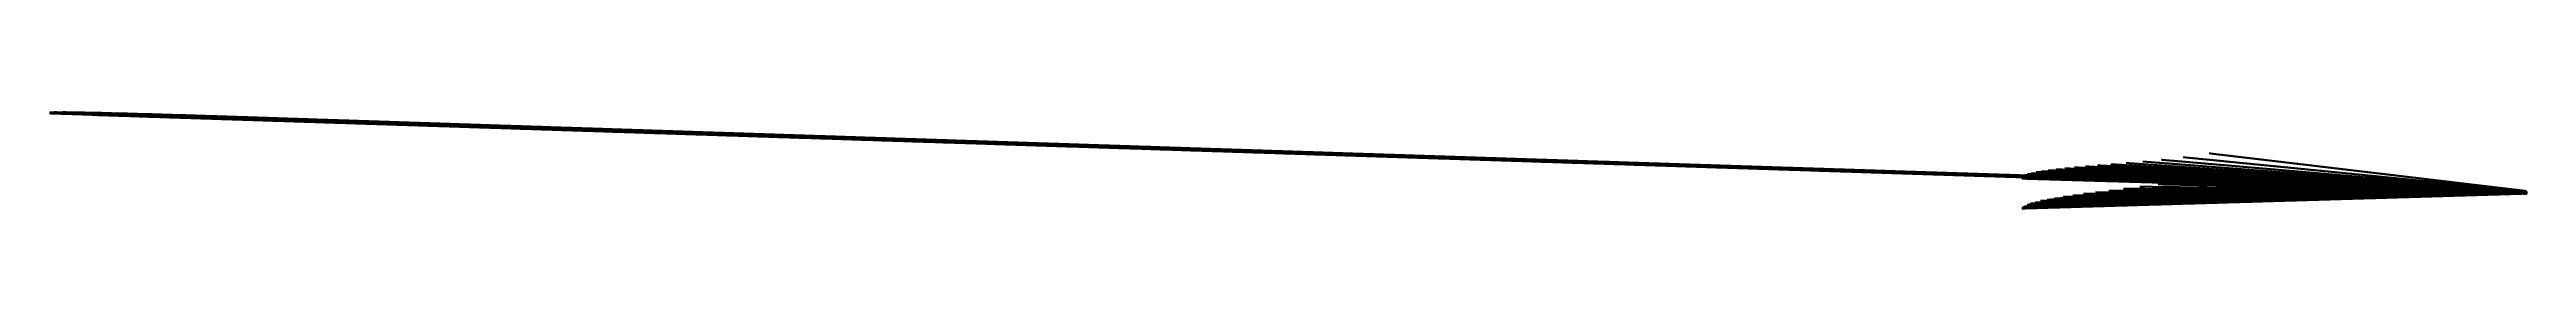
# Model space of a CAD drawing. Extents: x -4837017 to 5965, y -29224 to 160133.
import ezdxf
from ezdxf.enums import TextEntityAlignment as Align

# ---------------------------------------------------------------- set-up
doc = ezdxf.new("R2010")
doc.units = 0
for name, color, linetype in [('ALIGN_REF', 3, 'Continuous'), ('LASER_CUT', 1, 'Continuous'), ('MELT_CUT', 6, 'Continuous'), ('REINFORCEMENT_RIBBON', 5, 'Continuous'), ('SEW', 9, 'Continuous'), ('TXT', 40, 'Continuous')]:
    doc.layers.add(name, color=color, linetype=linetype)

msp = doc.modelspace()

# ---------------------------------------------------------------- linework, layer by layer
at = {"layer": 'ALIGN_REF'}
for p, q in [((19.87, 81.22), (1.72, 62.97)), ((19.87, 347.13), (1.75, 328.85)), ((19.87, 613.36), (1.78, 595.04)), ((19.87, 879.25), (1.79, 860.94)), ((19.85, 1144.95), (1.82, 1126.64)), ((19.8, 1409.96), (1.93, 1391.63)), ((19.73, 1673.74), (1.95, 1655.52)), ((19.64, 1936.02), (2.02, 1917.9)), ((19.52, 2195.66), (2.1, 2177.67)), ((19.38, 2452.38), (2.2, 2434.56)), ((19.21, 2705.65), (2.33, 2688)), ((19.02, 2955.17), (2.47, 2937.74)), ((18.8, 3199.8), (2.6, 3182.65)), ((18.55, 3439.27), (2.75, 3422.41)), ((18.28, 3672.97), (2.92, 3656.46)), ((17.97, 3900.3), (3.09, 3884.18)), ((17.63, 4120.86), (3.27, 4105.18)), ((17.25, 4333.48), (3.45, 4318.32)), ((16.83, 4539.61), (3.69, 4524.98)), ((16.36, 4743.04), (3.91, 4729.06)), ((15.82, 4943.67), (4.23, 4930.37)), ((15.18, 5140.73), (4.54, 5128.31)), ((14.34, 5335.29), (4.88, 5324.06))]:
    msp.add_line(p, q, dxfattribs=at)
for centre in [(73.07, 5310.94), (80.61, 5113.09), (86.37, 4913.43), (91.22, 4710.57), (95.47, 4505.14), (99.25, 4297.2), (102.65, 4082.91), (105.71, 3860.84), (108.48, 3632.12), (110.96, 3397.15), (113.18, 3156.53), (115.16, 2910.85), (116.89, 2660.41), (118.4, 2406.33), (119.68, 2148.9), (120.74, 1888.68), (121.58, 1625.91), (122.2, 1361.77), (122.61, 1096.49), (122.81, 830.65), (122.83, 564.7), (122.83, 298.43), (122.83, 32.48), (249.25, 5296.14), (276.89, 5096.34), (298.01, 4895.15), (315.82, 4690.98), (331.4, 4484.41), (345.27, 4275.44), (357.73, 4060.23), (368.95, 3837.33), (379.08, 3607.86), (388.18, 3372.22), (396.33, 3131.01), (403.58, 2884.82), (409.94, 2633.93), (415.46, 2379.47), (420.16, 2121.74), (424.04, 1861.27), (427.12, 1598.34), (429.41, 1334.09), (430.92, 1068.78), (431.64, 802.96), (431.71, 537.09), (431.71, 270.9), (431.71, 5.04), (491.49, 5310.31), (546.78, 5112.45), (589.01, 4912.82), (624.63, 4710.01), (655.79, 4504.67), (683.54, 4296.83), (708.45, 4082.67), (711.71, 5342.55), (730.91, 3860.73), (751.16, 3632.17), (769.37, 3397.37), (785.67, 3156.93), (792.13, 5148.99), (800.15, 2911.45), (812.89, 2661.22), (823.93, 2407.35), (833.31, 2150.14), (841.08, 1890.14), (847.24, 1627.6), (851.82, 1363.69), (853.57, 4952.71), (854.83, 1098.64), (856.28, 833.02), (856.42, 567.3), (856.42, 301.24), (856.42, 35.51), (905.38, 4752.78), (950.7, 4549.98), (991.05, 4344.43), (1027.29, 4132.33), (1059.96, 3912.27), (1089.41, 3685.4), (1115.9, 3452.12), (1139.61, 3213.05), (1160.68, 2968.78), (1179.2, 2719.59), (1195.26, 2466.62), (1208.91, 2210.16), (1220.2, 1950.76), (1229.17, 1688.68), (1235.83, 1425.07), (1240.21, 1160.18), (1242.31, 894.58), (1242.52, 628.76), (1242.52, 362.6), (1242.52, 96.76), (1992.58, 5218.73), (1992.75, 5302.4), (1996.68, 4827.37), (1997.78, 4899.51), (1999.9, 4423.19), (2001.08, 4488.76), (2001.55, 3994.5), (2003.61, 4064.31), (2004.63, 3612.29), (2004.64, 3537.11), (2005.26, 3055.71), (2007.12, 3135.52), (2007.16, 2638.77), (2007.3, 2040.13), (2007.54, 2555.23), (2007.85, 453.23), (2007.85, 187.29), (2007.85, 10.37), (2007.86, 984.72), (2007.86, 542.65), (2008.09, 1602.6), (2008.86, 1513.42), (2008.9, 2125.77), (2009.12, 1073.73), (2215.35, 5299.82), (2258.97, 5220.67), (2264.17, 4897.86), (2295.1, 4829.47), (2299.5, 4486.88), (2321.2, 4425.41), (2324.91, 4062.35), (2345, 3996.82), (2348.08, 3610.11), (2363.07, 3539.49), (2365.55, 3133.26), (2377.31, 3058.26), (2379.22, 2636.4), (2387.98, 2556.63), (2389.34, 2124.39), (2393.51, 2041.67), (2394.3, 1601.17), (2399.19, 1515.91), (2399.44, 1071.19), (2399.94, 456.28), (2399.94, 190.74), (2399.95, 7.29), (2399.98, 988.32), (2399.98, 539.11), (2454.99, 5299.55), (2548.09, 5219.7), (2553.3, 4898.45), (2620.25, 4828.46), (2624.66, 4487.57), (2635.26, 5297.94), (2674.23, 4424.35), (2677.94, 4063.2), (2718.01, 3995.72), (2721.09, 3611.02), (2748.41, 3538.36), (2750.89, 3134.24), (2764.72, 5217.65), (2769.94, 4897.08), (2776.15, 3057.16), (2778.06, 2637.46), (2796.96, 2554.89), (2798.32, 2126.07), (2816.53, 2039.93), (2817.31, 1602.96), (2818.86, 1514.69), (2819.11, 1072.39), (2825.87, 455.37), (2825.87, 190.23), (2825.87, 8.2), (2825.9, 987.71), (2825.9, 539.8), (2854.87, 4826.91), (2859.28, 4486.52), (2930.94, 4422.99), (2934.66, 4062.3), (2990.41, 3994.56), (2993.49, 3610.32), (3038.47, 3537.37), (3040.96, 3133.71), (3076.38, 3056.3), (3078.29, 2637.1), (3101.29, 2554.61), (3102.65, 2125.53), (3124.22, 2039.78), (3125, 1602.62), (3131.14, 1514.33), (3131.39, 1072.53), (3136.93, 455.02), (3136.93, 190.14), (3136.94, 8.58), (3136.96, 987.17), (3136.96, 540.33)]:
    msp.add_circle(centre, 3, dxfattribs=at)
at = {"layer": 'LASER_CUT'}
for p, q in [((741.65, 5339.28), (741.33, 5353.26)), ((825.42, 5146.21), (825.1, 5160.18)), ((889.42, 4950.32), (889.1, 4964.29)), ((943.4, 4750.71), (943.07, 4764.68)), ((990.62, 4548.19), (990.29, 4562.16)), ((1032.65, 4342.9), (1032.32, 4356.87)), ((1070.41, 4131.04), (1070.07, 4145)), ((1104.44, 3911.18), (1104.1, 3925.15)), ((1135.12, 3684.5), (1134.78, 3698.46)), ((1162.71, 3451.38), (1162.38, 3465.35)), ((1187.41, 3212.46), (1187.07, 3226.43)), ((1209.36, 2968.31), (1209.02, 2982.28)), ((1228.65, 2719.23), (1228.32, 2733.2)), ((1245.38, 2466.36), (1245.05, 2480.32)), ((1259.61, 2209.97), (1259.27, 2223.94)), ((1271.37, 1950.63), (1271.03, 1964.6)), ((1280.7, 1688.59), (1280.37, 1702.55)), ((1287.64, 1425), (1287.31, 1438.97)), ((1292.2, 1160.13), (1291.87, 1174.09)), ((1294.39, 894.52), (1294.06, 908.49)), ((1294.61, 628.67), (1294.27, 642.64)), ((1294.61, 362.49), (1294.27, 376.46)), ((1294.6, 96.62), (1294.27, 110.59))]:
    msp.add_line(p, q, dxfattribs=at)
for points in [[(1956.905096, 5416.353776), (1941.600604, 5416.113704), (1948.511016, 5296.163875), (1963.023331, 5295.906342)], [(1956.905096, 5225.272671), (1941.655817, 5225.05736), (1947.970919, 5095.347707), (1962.546606, 5095.112797)], [(1956.905096, 5031.04733), (1941.707822, 5030.829719), (1947.478514, 4893.164243), (1962.106694, 4892.954259)], [(1956.905096, 4833.860231), (1941.746278, 4833.645327), (1947.028384, 4689.131874), (1961.689442, 4688.920465)], [(1956.905096, 4633.260474), (1941.778429, 4633.046111), (1946.617488, 4482.476833), (1961.306563, 4482.265751)], [(1956.905096, 4429.637216), (1941.805385, 4429.423352), (1946.236261, 4273.433172), (1960.949227, 4273.222265)], [(1956.905096, 4219.132413), (1941.829752, 4218.916582), (1945.879032, 4058.045798), (1960.613902, 4057.837337)], [(1956.905096, 4000.925217), (1941.84892, 4000.712145), (1945.537022, 3835.439207), (1960.289362, 3835.228489)], [(1956.905096, 3775.511336), (1941.867062, 3775.298642), (1945.209789, 3606.059864), (1959.978825, 3605.849121)], [(1956.905096, 3543.502729), (1941.883497, 3543.290375), (1944.89319, 3370.491839), (1959.677497, 3370.281036)], [(1956.905096, 3305.523624), (1941.898581, 3305.311574), (1944.584931, 3129.337264), (1959.383373, 3129.126376)], [(1956.905096, 3062.084228), (1941.913854, 3061.869829), (1944.284505, 2883.087264), (1959.097368, 2882.878848)], [(1956.905096, 2814.043664), (1941.925755, 2813.832052), (1943.986744, 2632.596151), (1958.810929, 2632.385083)], [(1956.905096, 2561.710435), (1941.926413, 2561.523511), (1943.682722, 2378.155948), (1958.518428, 2377.943903)], [(1956.905096, 1784.211481), (1941.949862, 1784.048268), (1942.810567, 1596.318431), (1957.690545, 1596.129122)], [(1956.905096, 2304.827867), (1941.950432, 2304.615905), (1943.405508, 2119.479094), (1958.264225, 2119.29164)], [(1956.905096, 2046.597337), (1941.95113, 2046.407977), (1943.107842, 1859.833753), (1957.967291, 1859.623974)], [(1956.905096, 1519.760914), (1941.984263, 1519.54844), (1942.550123, 1331.059239), (1957.45284, 1330.8954)], [(1956.905096, 1256.714349), (1941.994246, 1256.503438), (1942.26627, 1067.601362), (1957.156851, 1067.389205)], [(1956.90576, 459.522352), (1942.010335, 459.299699), (1942.010335, 270.282923), (1956.905096, 270.058871)], [(1956.905096, 990.961061), (1942.014474, 990.726249), (1942.041277, 801.709157), (1956.940987, 801.497582)], [(1956.909101, 725.870506), (1942.014714, 725.645663), (1942.014714, 536.64039), (1956.905096, 536.407108)], [(1956.905096, 193.540913), (1942.016383, 193.30408), (1942.016383, 4.300508), (1956.911653, 4.077528)], [(2732.782514, 5414.601462), (2745.244419, 5414.572745), (2663.869161, 5290.18958), (2659.801849, 5290.222657)], [(2793.835163, 5223.676123), (2804.397461, 5223.655541), (2743.792689, 5090.506205), (2739.057297, 5090.534003)], [(2845.388235, 5030.004372), (2855.075882, 5029.992616), (2804.72953, 4889.407628), (2799.57598, 4889.429185)], [(2890.507241, 4833.080524), (2899.66283, 4833.072525), (2856.085344, 4685.48553), (2850.663443, 4685.506206)], [(2930.704649, 4632.736922), (2939.493011, 4632.731865), (2900.994679, 4478.961573), (2895.364612, 4478.981213)], [(2966.825544, 4429.329008), (2975.340191, 4429.326094), (2940.967822, 4270.028194), (2935.169312, 4270.046928)], [(2999.407223, 4219.115125), (3007.702497, 4219.114683), (2976.859687, 4054.841333), (2970.915595, 4054.858686)], [(3028.786951, 4000.994904), (3036.908909, 4000.995139), (3009.205108, 3832.244046), (3003.142147, 3832.26112)], [(3055.230614, 3775.742016), (3063.202885, 3775.743406), (3038.358079, 3602.958225), (3032.186443, 3602.974587)], [(3078.911702, 3543.885845), (3086.754198, 3543.888246), (3064.569002, 3367.484211), (3058.299263, 3367.499894)], [(3099.962217, 3306.052734), (3107.689916, 3306.056041), (3088.016953, 3126.42532), (3081.657242, 3126.440348)], [(3118.486332, 3062.876433), (3126.10659, 3062.881365), (3108.833817, 2880.396504), (3102.386193, 2880.410229)], [(3134.540084, 2814.862538), (3142.070103, 2814.867515), (3127.118257, 2629.894718), (3120.596104, 2629.908419)], [(3148.135545, 2561.482933), (3155.621958, 2561.481261), (3142.930374, 2375.595255), (3136.33681, 2375.608123)], [(3159.507184, 2305.877791), (3166.870437, 2305.883968), (3156.352427, 2118.192366), (3149.645108, 2118.198321)], [(3168.428142, 2046.727164), (3175.750432, 2046.727714), (3167.428871, 1857.614847), (3160.688223, 1857.62583)], [(3175.028623, 1783.118879), (3182.32443, 1783.112114), (3176.148116, 1595.383627), (3169.305907, 1595.387602)], [(3179.569511, 1521.139965), (3186.708967, 1521.147777), (3182.596858, 1331.377006), (3175.642095, 1331.37407)], [(3181.6924, 1258.299548), (3188.762059, 1258.308465), (3186.801985, 1065.573492), (3179.860167, 1065.583517)], [(3181.982756, 993.883144), (3188.954967, 993.899535), (3188.74288, 799.765664), (3181.744412, 799.775276)], [(3181.972041, 461.843834), (3188.958526, 461.856839), (3188.950235, 267.733184), (3181.965872, 267.746135)], [(3181.973466, 728.331165), (3188.955623, 728.344955), (3188.948183, 533.584325), (3181.97973, 533.600053)], [(3181.974604, 196.991518), (3188.965837, 197.010976), (3188.964495, 1.756985), (3181.979496, 1.769908)], [(4490.582894, 999.302138), (4483.555038, 999.315344), (4483.982503, 805.176674), (4490.984006, 805.194539)], [(4490.582894, 731.553118), (4483.565044, 731.569864), (4483.624078, 536.787689), (4490.655615, 536.822019)], [(4490.582894, 466.182607), (4483.569372, 466.193896), (4483.660422, 272.065264), (4490.67605, 272.084931)], [(4490.582894, 201.339956), (4483.574124, 201.347063), (4483.648581, 6.09962), (4490.663575, 6.118362)], [(4490.582894, 1262.372886), (4483.653205, 1262.231674), (4485.699044, 1069.525419), (4492.756447, 1069.660402)], [(4490.582894, 1528.700078), (4483.725499, 1528.405819), (4488.144666, 1338.735775), (4495.188532, 1338.949433)], [(4490.582894, 1786.767819), (4483.886942, 1786.279658), (4489.738969, 1598.664917), (4496.891635, 1599.055322)], [(4490.582894, 2048.758351), (4483.917378, 2048.168169), (4492.107114, 1859.110259), (4499.353678, 1859.702025)], [(4490.582894, 2307.709919), (4483.963831, 2306.999763), (4494.589016, 2119.378993), (4501.862158, 2120.110286)], [(4490.582894, 2562.806092), (4484.096124, 2561.930359), (4496.57272, 2376.09171), (4503.946819, 2377.037255)], [(4490.582894, 2815.309861), (4484.147613, 2814.313624), (4499.189101, 2629.381797), (4506.618796, 2630.525364)], [(4490.582894, 3062.954456), (4484.248994, 3061.807836), (4501.635962, 2879.370496), (4509.121481, 2880.719852)], [(4490.582894, 3305.794741), (4484.37001, 3304.487344), (4504.126377, 3124.904599), (4511.67492, 3126.488278)], [(4490.582894, 3543.276403), (4484.500517, 3541.802338), (4506.761542, 3365.450327), (4514.368311, 3367.290239)], [(4490.582894, 3774.982723), (4484.648689, 3773.331841), (4509.558895, 3600.60325), (4517.222229, 3602.733009)], [(4490.582894, 4000.26553), (4484.819861, 3998.425126), (4512.574852, 3829.735781), (4520.29158, 3832.19965)], [(4490.582894, 4218.249999), (4485.017965, 4216.20514), (4515.916204, 4052.00513), (4523.677143, 4054.858686)], [(4490.582894, 4428.205713), (4485.266145, 4425.934664), (4519.643779, 4266.710945), (4527.443399, 4270.046928)], [(4490.582894, 4631.254016), (4485.571375, 4628.73342), (4524.035403, 4475.044313), (4531.847038, 4478.981213)], [(4490.582894, 4831.074254), (4485.969283, 4828.274844), (4529.452864, 4680.776081), (4537.226767, 4685.506206)], [(4490.582894, 5027.175426), (4486.51613, 5024.066113), (4536.687171, 4883.582519), (4544.305507, 4889.429185)], [(4490.582894, 5219.626786), (4487.339419, 5216.190485), (4548.057346, 5083.294682), (4555.192353, 5090.968103)], [(4490.582894, 5407.918528), (4488.751612, 5404.26088), (4571.211626, 5281.001542), (4576.510476, 5292.105251)], [(5380.482567, 5409.625292), (5395.830395, 5409.452115), (5378.03372, 5289.990743), (5363.525658, 5290.222657)], [(5465.09306, 5219.987661), (5480.32172, 5219.832675), (5464.876897, 5090.370411), (5450.345876, 5090.534003)], [(5532.331153, 5027.077217), (5547.484183, 5026.943649), (5533.779982, 4889.365896), (5519.226114, 4889.493437)], [(5589.535878, 4830.553583), (5604.633865, 4830.434783), (5592.269352, 4685.899118), (5577.691619, 4686.000999)], [(5639.846467, 4630.454934), (5654.901856, 4630.348586), (5643.679356, 4479.676474), (5629.080393, 4479.75971)], [(5684.711801, 4427.208729), (5699.73267, 4427.112966), (5689.51884, 4270.958285), (5674.900776, 4271.027122)], [(5725.024291, 4217.104485), (5740.01642, 4217.017949), (5730.731231, 4055.933194), (5716.096096, 4055.990313)], [(5761.219181, 3999.005281), (5776.186352, 3998.926727), (5767.743643, 3833.400804), (5753.092394, 3833.448276)], [(5793.762537, 3773.631297), (5808.707963, 3773.559935), (5801.068992, 3604.035527), (5786.403025, 3604.074656)], [(5822.875512, 3541.851421), (5837.801557, 3541.786571), (5830.930634, 3368.675165), (5816.250902, 3368.706974)], [(5848.739959, 3304.309872), (5863.648479, 3304.250988), (5857.518647, 3127.940932), (5842.825921, 3127.966201)], [(5871.509173, 3061.420286), (5886.40184, 3061.367017), (5881.007707, 2882.228998), (5866.302867, 2882.248236)], [(5891.211478, 2813.735917), (5906.089103, 2813.68774), (5901.387201, 2632.080611), (5886.670245, 2632.094472)], [(5907.79745, 2561.807428), (5922.65935, 2561.769602), (5918.588183, 2378.021933), (5903.859728, 2378.036988)], [(5921.890179, 2306.687567), (5936.740895, 2306.655176), (5933.488554, 2121.124347), (5918.751158, 2121.133738)], [(5932.808832, 2047.729652), (5947.645287, 2047.70109), (5944.945992, 1860.725863), (5930.195556, 1860.731509)], [(5940.881263, 1786.98031), (5955.703677, 1786.967849), (5953.672404, 1598.835388), (5938.912999, 1598.848499)], [(5946.598254, 1528.281969), (5961.413039, 1528.269023), (5960.247261, 1339.367915), (5945.47917, 1339.369669)], [(5949.244444, 1260.694402), (5964.04783, 1260.673041), (5963.408845, 1071.35173), (5948.625693, 1071.338304)], [(5949.592591, 996.991576), (5964.388796, 996.968203), (5964.382139, 807.528433), (5949.589897, 807.505194)], [(5949.695494, 728.928399), (5964.489888, 728.901904), (5964.446831, 539.472557), (5949.651729, 539.446562)], [(5949.805973, 463.876948), (5964.600197, 463.853579), (5964.579683, 274.413656), (5949.785348, 274.390524)], [(5949.816299, 198.472334), (5964.604215, 198.443083), (5964.678535, 9.014863), (5949.884055, 8.985932)]]:
    msp.add_lwpolyline(points, dxfattribs=at)
for points, knots in [([(1294.603398, 96.619177), (1294.092715, 96.575145), (1291.5393, 96.354989), (1290.008969, 96.204659), (1285.482686, 95.760026), (1280.954201, 95.326195), (1276.441141, 94.762971), (1269.116049, 93.84881), (1261.812919, 92.759903), (1254.519718, 91.618906), (1244.652104, 90.07515), (1234.816349, 88.332909), (1224.978258, 86.611005), (1212.900872, 84.49717), (1200.847076, 82.250694), (1188.780509, 80.07595), (1174.792139, 77.554843), (1160.806949, 75.015911), (1146.813139, 72.525177), (1131.172643, 69.741352), (1115.530014, 66.9689), (1099.876099, 64.261548), (1082.940296, 61.332494), (1066.0007, 58.423632), (1049.042422, 55.627632), (1030.680768, 52.600251), (1012.311394, 49.615194), (993.914185, 46.811968), (974.510137, 43.855328), (955.086942, 41.018459), (935.638334, 38.370734), (915.359642, 35.610002), (895.054929, 33.036647), (874.733735, 30.608459), (853.731631, 28.098909), (832.706632, 25.778648), (811.670337, 23.573989), (790.116336, 21.315073), (768.545911, 19.209476), (746.964601, 17.228383), (725.097885, 15.221092), (703.218332, 13.348893), (681.32829, 11.614391), (659.43047, 9.879273), (637.521211, 8.283469), (615.603568, 6.819873), (593.899708, 5.370552), (572.186841, 4.048897), (550.466512, 2.871867), (529.135207, 1.715918), (507.797825, 0.652906), (486.451716, -0.186388), (465.464119, -1.011585), (444.470744, -1.755791), (423.470273, -2.130503), (403.797017, -2.481534), (384.116382, -2.681664), (364.441798, -2.41526), (345.529297, -2.159175), (326.615787, -1.604588), (307.727969, -0.605284), (289.608588, 0.353364), (271.502993, 1.667678), (253.442019, 3.409004), (236.554439, 5.037199), (219.690431, 6.982947), (202.900816, 9.422256), (187.504825, 11.65909), (172.141657, 14.196401), (156.901774, 17.324651), (143.106501, 20.156371), (129.366101, 23.329545), (115.812094, 27.152778), (103.749882, 30.555215), (91.770816, 34.328699), (80.064387, 38.80453), (69.861021, 42.70568), (59.753113, 46.953251), (50.078851, 52.026349), (41.810211, 56.36235), (33.601028, 60.978134), (26.209367, 66.68205), (19.877042, 71.568508), (13.495206, 76.746713), (8.879634, 83.279117), (4.736341, 89.143104), (0.784794, 95.778036), (0.032576, 102.918581), (-0.867441, 111.462127), (2.651785, 119.998042), (5.489073, 128.106803), (8.605263, 137.012647), (13.145236, 145.412927), (18.051504, 153.472283), (23.175106, 161.888645), (29.051725, 169.890698), (35.55795, 177.290392), (42.530978, 185.220995), (50.237792, 192.556048), (58.473944, 199.165389), (67.270444, 206.224397), (76.754796, 212.467305), (86.583205, 217.99997), (97.188072, 223.969722), (108.339798, 229.000063), (119.690854, 233.388078), (131.707227, 238.033288), (144.084343, 241.784773), (156.582952, 244.908223), (170.995007, 248.50985), (185.650364, 251.202299), (200.370953, 253.198125), (215.228838, 255.212565), (230.213793, 256.415444), (245.199752, 256.90099), (262.453742, 257.46002), (279.745518, 256.965805), (296.980831, 255.987704), (316.205914, 254.896683), (335.372453, 252.817107), (354.484311, 250.465295), (372.325465, 248.269849), (390.081786, 245.408041), (407.812884, 242.452552), (427.929032, 239.099515), (447.954414, 235.220015), (467.992349, 231.427465), (488.240623, 227.595104), (508.442608, 223.522089), (528.668735, 219.574512), (550.13835, 215.38424), (571.596515, 211.134692), (593.079698, 207.014546), (614.93582, 202.822877), (636.800824, 198.676135), (658.686691, 194.642653), (681.969211, 190.351774), (705.267923, 186.147159), (728.586893, 182.059006), (748.953251, 178.488489), (769.334769, 175.002748), (789.734224, 171.626452), (813.466702, 167.698509), (837.2177, 163.880129), (860.989278, 160.196196), (880.322097, 157.200147), (899.671149, 154.307071), (919.034636, 151.516092), (941.455651, 148.284413), (963.895301, 145.180462), (986.348026, 142.176993), (1005.151666, 139.661657), (1023.968798, 137.24605), (1042.79511, 134.906436), (1061.681581, 132.559345), (1080.57919, 130.300653), (1099.485349, 128.117823), (1115.221434, 126.300997), (1130.965406, 124.551291), (1146.71626, 122.867303), (1161.12886, 121.326393), (1175.547358, 119.838861), (1189.973107, 118.42634), (1201.66059, 117.281942), (1213.350793, 116.160445), (1225.051307, 115.158012), (1235.500528, 114.262783), (1245.954736, 113.416969), (1256.418082, 112.705588), (1267.532488, 111.949943), (1278.656394, 111.332887), (1289.782578, 110.776971), (1291.277703, 110.702267), (1293.770924, 110.606986), (1294.269568, 110.587929)], [0, 0, 0, 0, 1, 1, 1, 2, 2, 2, 3, 3, 3, 4, 4, 4, 5, 5, 5, 6, 6, 6, 7, 7, 7, 8, 8, 8, 9, 9, 9, 10, 10, 10, 11, 11, 11, 12, 12, 12, 13, 13, 13, 14, 14, 14, 15, 15, 15, 16, 16, 16, 17, 17, 17, 18, 18, 18, 19, 19, 19, 20, 20, 20, 21, 21, 21, 22, 22, 22, 23, 23, 23, 24, 24, 24, 25, 25, 25, 26, 26, 26, 27, 27, 27, 28, 28, 28, 29, 29, 29, 30, 30, 30, 31, 31, 31, 32, 32, 32, 33, 33, 33, 34, 34, 34, 35, 35, 35, 36, 36, 36, 37, 37, 37, 38, 38, 38, 39, 39, 39, 40, 40, 40, 41, 41, 41, 42, 42, 42, 43, 43, 43, 44, 44, 44, 45, 45, 45, 46, 46, 46, 47, 47, 47, 48, 48, 48, 49, 49, 49, 50, 50, 50, 51, 51, 51, 52, 52, 52, 53, 53, 53, 54, 54, 54, 55, 55, 55, 56, 56, 56, 57, 57, 57, 58, 58, 58, 174]), ([(1294.60518, 362.487514), (1294.094543, 362.443356), (1291.541357, 362.222566), (1290.011179, 362.07176), (1285.485134, 361.625698), (1280.956882, 361.190368), (1276.444161, 360.62521), (1269.119145, 359.707849), (1261.816284, 358.614868), (1254.523362, 357.470004), (1244.655666, 355.920945), (1234.820023, 354.172883), (1224.981966, 352.445559), (1212.904445, 350.325038), (1200.850632, 348.071629), (1188.783856, 345.890792), (1174.795456, 343.362659), (1160.81009, 340.817555), (1146.816091, 338.320602), (1131.175534, 335.529852), (1115.532838, 332.75047), (1099.878682, 330.037046), (1082.942854, 327.101462), (1066.003097, 324.186804), (1049.044559, 321.385391), (1030.682811, 318.352179), (1012.313326, 315.361228), (993.915695, 312.553857), (974.511555, 309.592898), (955.088053, 306.752871), (935.638949, 304.10329), (915.360222, 301.340687), (895.055182, 298.767493), (874.733697, 296.339322), (853.731597, 293.829826), (832.706465, 291.510799), (811.67011, 289.306812), (790.116082, 287.048589), (768.545656, 284.943448), (746.964302, 282.963341), (725.097444, 280.957039), (703.217806, 279.085119), (681.327511, 277.353153), (659.429373, 275.620566), (637.51978, 274.027404), (615.601605, 272.570038), (593.897274, 271.126891), (572.183824, 269.813339), (550.462818, 268.647775), (529.131023, 267.503096), (507.792988, 266.454922), (486.446365, 265.631829), (465.458477, 264.822569), (444.464719, 264.098626), (423.464267, 263.741706), (403.791164, 263.407345), (384.110856, 263.226394), (364.436905, 263.506369), (345.525077, 263.775498), (326.612519, 264.341243), (307.725542, 265.347098), (289.607026, 266.312028), (271.502174, 267.627597), (253.441799, 269.369593), (236.554705, 270.998422), (219.690803, 272.941069), (202.901413, 275.378981), (187.505414, 277.614564), (172.142108, 280.150065), (156.902202, 283.277346), (143.106783, 286.108213), (129.366317, 289.28105), (115.812241, 293.103932), (103.750074, 296.506025), (91.771372, 300.280083), (80.064765, 304.755065), (69.862208, 308.655107), (59.755639, 312.902359), (50.080763, 317.971805), (41.814302, 322.303269), (33.606989, 326.91319), (26.213963, 332.608725), (19.884002, 337.485282), (13.500016, 342.648632), (8.883504, 349.170673), (4.739054, 355.025801), (0.784119, 361.652772), (0.032574, 368.786787), (-0.865168, 377.308566), (2.65663, 385.820731), (5.490381, 393.907543), (8.608479, 402.805812), (13.147999, 411.198487), (18.051921, 419.251641), (23.176885, 427.667786), (29.051154, 435.672144), (35.558147, 443.07186), (42.530915, 451.001251), (50.238392, 458.334282), (58.475349, 464.94089), (67.271787, 471.99624), (76.757072, 478.233568), (86.58512, 483.762107), (97.190199, 489.727746), (108.34192, 494.753337), (119.691931, 499.138971), (131.707966, 503.781957), (144.084525, 507.530368), (156.581217, 510.656882), (170.992245, 514.262339), (185.645722, 516.961542), (200.364308, 518.971583), (215.219807, 521.000321), (230.202101, 522.222412), (245.186704, 522.735546), (262.437754, 523.326293), (279.728428, 522.879847), (296.964116, 521.942408), (316.188124, 520.896826), (335.356799, 518.870409), (354.469883, 516.558322), (372.312662, 514.399903), (390.071471, 511.570114), (407.803668, 508.638781), (427.92259, 505.312895), (447.950114, 501.452561), (467.98851, 497.671652), (488.239682, 493.850596), (508.442654, 489.778369), (528.669262, 485.829346), (550.140766, 481.637269), (571.599263, 477.378092), (593.082789, 473.24806), (614.939833, 469.046223), (636.804919, 464.884844), (658.691037, 460.837173), (681.973821, 456.5312), (705.272346, 452.308721), (728.591529, 448.204438), (748.95775, 444.61989), (769.339243, 441.120418), (789.738746, 437.730397), (813.471068, 433.786525), (837.221938, 429.951924), (860.993625, 426.252716), (880.326177, 423.244299), (899.67506, 420.339031), (919.038574, 417.536806), (941.459275, 414.292154), (963.898841, 411.176305), (986.351561, 408.161184), (1005.154984, 405.636118), (1023.972003, 403.211158), (1042.798305, 400.862748), (1061.684573, 398.506858), (1080.582102, 396.24001), (1099.488234, 394.049232), (1115.224164, 392.225807), (1130.96804, 390.469749), (1146.718862, 388.779797), (1161.131358, 387.233438), (1175.549838, 385.741075), (1189.975562, 384.323424), (1201.66297, 383.174873), (1213.353083, 382.048933), (1225.053599, 381.042656), (1235.502584, 380.144014), (1245.95658, 379.294768), (1256.419806, 378.580798), (1267.533961, 377.822412), (1278.657709, 377.203489), (1289.783737, 376.645729), (1291.278765, 376.570782), (1293.771833, 376.475195), (1294.270447, 376.456078)], [0, 0, 0, 0, 1, 1, 1, 2, 2, 2, 3, 3, 3, 4, 4, 4, 5, 5, 5, 6, 6, 6, 7, 7, 7, 8, 8, 8, 9, 9, 9, 10, 10, 10, 11, 11, 11, 12, 12, 12, 13, 13, 13, 14, 14, 14, 15, 15, 15, 16, 16, 16, 17, 17, 17, 18, 18, 18, 19, 19, 19, 20, 20, 20, 21, 21, 21, 22, 22, 22, 23, 23, 23, 24, 24, 24, 25, 25, 25, 26, 26, 26, 27, 27, 27, 28, 28, 28, 29, 29, 29, 30, 30, 30, 31, 31, 31, 32, 32, 32, 33, 33, 33, 34, 34, 34, 35, 35, 35, 36, 36, 36, 37, 37, 37, 38, 38, 38, 39, 39, 39, 40, 40, 40, 41, 41, 41, 42, 42, 42, 43, 43, 43, 44, 44, 44, 45, 45, 45, 46, 46, 46, 47, 47, 47, 48, 48, 48, 49, 49, 49, 50, 50, 50, 51, 51, 51, 52, 52, 52, 53, 53, 53, 54, 54, 54, 55, 55, 55, 56, 56, 56, 57, 57, 57, 58, 58, 58, 174]), ([(1294.606939, 628.673375), (1294.096348, 628.629092), (1291.54339, 628.407678), (1290.013363, 628.256401), (1285.487555, 627.808926), (1280.959533, 627.372113), (1276.447149, 626.805041), (1269.122206, 625.884515), (1261.819611, 624.7875), (1254.526965, 623.638813), (1244.659186, 622.084507), (1234.823653, 620.33069), (1224.985628, 618.598009), (1212.907973, 616.470883), (1200.854142, 614.210624), (1188.787158, 612.023775), (1174.798728, 609.488711), (1160.813185, 606.937531), (1146.818997, 604.434452), (1131.17838, 601.636882), (1115.535618, 598.850675), (1099.88122, 596.131279), (1082.945369, 593.189277), (1066.005449, 590.268933), (1049.046654, 587.462212), (1030.684811, 584.423283), (1012.315218, 581.426552), (993.917165, 578.615141), (974.512934, 575.649976), (955.089125, 572.806899), (935.639529, 570.155561), (915.360766, 567.391193), (895.055402, 564.818258), (874.733628, 562.390198), (853.731531, 559.880851), (832.706269, 557.563148), (811.669855, 555.359918), (790.115801, 553.102473), (768.545376, 550.99787), (746.963978, 549.018825), (725.096978, 547.013589), (703.217256, 545.142019), (681.326711, 543.412655), (659.428254, 541.682667), (637.518328, 540.092208), (615.599622, 538.641131), (593.894821, 537.204215), (572.180787, 535.898819), (550.459109, 534.744769), (529.126819, 533.611406), (507.788134, 532.578116), (486.441001, 531.771261), (465.45282, 530.977973), (444.458684, 530.274327), (423.458254, 529.935218), (403.785308, 529.617545), (384.105335, 529.455782), (364.432014, 529.749321), (345.520867, 530.031487), (326.609266, 530.608369), (307.723128, 531.620738), (289.605486, 532.591913), (271.501379, 533.908688), (253.441604, 535.651288), (236.555003, 537.280687), (219.691214, 539.220158), (202.902048, 541.656579), (187.50605, 543.890825), (172.142614, 546.424416), (156.902682, 549.550608), (143.107129, 552.380512), (129.366606, 555.552888), (115.812455, 559.375273), (103.75035, 562.77689), (91.772019, 566.551372), (80.065226, 571.025338), (69.863496, 574.924116), (59.758278, 579.170879), (50.082773, 584.236487), (41.818514, 588.563237), (33.613086, 593.167108), (26.218673, 598.854058), (19.891093, 603.72052), (13.504946, 608.868774), (8.887462, 615.380269), (4.741846, 621.226345), (0.783446, 627.845166), (0.032573, 634.972502), (-0.862887, 643.472277), (2.661505, 651.960437), (5.491727, 660.025043), (8.611755, 668.915441), (13.150831, 677.300201), (18.0524, 685.346839), (23.178749, 693.762484), (29.050684, 701.76885), (35.558432, 709.168293), (42.530964, 717.096204), (50.239117, 724.426927), (58.476857, 731.030534), (67.273257, 738.08198), (76.759477, 744.313474), (86.587136, 749.837663), (97.192445, 755.798973), (108.344151, 760.819609), (119.693091, 765.202686), (131.708799, 769.843275), (144.084791, 773.588461), (156.579543, 776.717915), (170.989551, 780.327066), (185.641142, 783.032917), (200.357699, 785.057093), (215.210822, 787.100052), (230.190453, 788.3413), (245.173664, 788.882007), (262.421798, 789.50445), (279.711324, 789.105792), (296.947375, 788.209064), (316.1703, 787.208967), (335.341072, 785.235817), (354.455409, 782.963555), (372.299783, 780.842263), (390.061082, 778.044622), (407.7944, 775.137562), (427.916076, 771.838973), (447.945751, 767.997957), (467.98462, 764.228837), (488.238684, 760.419241), (508.442651, 756.347953), (528.669739, 752.397634), (550.143136, 748.203913), (571.601966, 743.935265), (593.085831, 739.795502), (614.943802, 735.583652), (636.808968, 731.407792), (658.695335, 727.346083), (681.978386, 723.025176), (705.276725, 718.78499), (728.596119, 714.664729), (748.962206, 711.066283), (769.343675, 707.553209), (789.743226, 704.149591), (813.475392, 700.189934), (837.226137, 696.339256), (860.997931, 692.624909), (880.330218, 689.604236), (899.678933, 686.686884), (919.042475, 683.873516), (941.462863, 680.616013), (963.902346, 677.488382), (986.355062, 674.46172), (1005.158268, 671.927018), (1023.975175, 669.492795), (1042.801468, 667.135677), (1061.687534, 664.771075), (1080.584984, 662.496155), (1099.491089, 660.297512), (1115.226864, 658.467556), (1130.970645, 656.705212), (1146.721437, 655.009359), (1161.133829, 653.457608), (1175.552291, 651.960469), (1189.977992, 650.53774), (1201.665327, 649.385081), (1213.355349, 648.254738), (1225.055868, 647.244654), (1235.50462, 646.342632), (1245.958404, 645.489986), (1256.421512, 644.773455), (1267.535419, 644.012356), (1278.659009, 643.391588), (1289.784883, 642.832006), (1291.279815, 642.756817), (1293.772733, 642.66093), (1294.271316, 642.641752)], [0, 0, 0, 0, 1, 1, 1, 2, 2, 2, 3, 3, 3, 4, 4, 4, 5, 5, 5, 6, 6, 6, 7, 7, 7, 8, 8, 8, 9, 9, 9, 10, 10, 10, 11, 11, 11, 12, 12, 12, 13, 13, 13, 14, 14, 14, 15, 15, 15, 16, 16, 16, 17, 17, 17, 18, 18, 18, 19, 19, 19, 20, 20, 20, 21, 21, 21, 22, 22, 22, 23, 23, 23, 24, 24, 24, 25, 25, 25, 26, 26, 26, 27, 27, 27, 28, 28, 28, 29, 29, 29, 30, 30, 30, 31, 31, 31, 32, 32, 32, 33, 33, 33, 34, 34, 34, 35, 35, 35, 36, 36, 36, 37, 37, 37, 38, 38, 38, 39, 39, 39, 40, 40, 40, 41, 41, 41, 42, 42, 42, 43, 43, 43, 44, 44, 44, 45, 45, 45, 46, 46, 46, 47, 47, 47, 48, 48, 48, 49, 49, 49, 50, 50, 50, 51, 51, 51, 52, 52, 52, 53, 53, 53, 54, 54, 54, 55, 55, 55, 56, 56, 56, 57, 57, 57, 58, 58, 58, 174]), ([(1294.392698, 894.51716), (1293.882239, 894.472763), (1291.329943, 894.250776), (1289.800326, 894.099064), (1285.27552, 893.650281), (1280.748497, 893.212086), (1276.237213, 892.643233), (1268.913581, 891.719756), (1261.612485, 890.618963), (1254.321345, 889.466718), (1244.455147, 887.907527), (1234.621377, 886.148361), (1224.785038, 884.410725), (1212.709278, 882.277484), (1200.657452, 880.010898), (1188.592284, 877.818543), (1174.606173, 875.277134), (1160.622798, 872.720467), (1146.630769, 870.21184), (1130.992715, 867.408096), (1115.352509, 864.615707), (1099.700496, 861.890969), (1082.767461, 858.943228), (1065.83022, 856.017871), (1048.874012, 853.206491), (1030.515152, 850.162547), (1012.148527, 847.160727), (993.753141, 844.345926), (974.352068, 841.377239), (954.931206, 838.531768), (935.48438, 835.879286), (915.208978, 833.113789), (894.906692, 830.541708), (874.588038, 828.114318), (853.589462, 825.6057), (832.567595, 823.289854), (811.534651, 821.08789), (789.984182, 818.831745), (768.417374, 816.728165), (746.839554, 814.750638), (724.976077, 812.746931), (703.099939, 810.876143), (681.212815, 809.149781), (659.317709, 807.42279), (637.411123, 805.835401), (615.495563, 804.390948), (593.793928, 802.960594), (572.082949, 801.663655), (550.364244, 800.521385), (529.035032, 799.399601), (507.699273, 798.381433), (486.355213, 797.591), (465.370252, 796.813866), (444.379259, 796.13068), (423.38237, 795.809458), (403.712874, 795.508543), (384.036536, 795.366005), (364.367135, 795.673038), (345.459837, 795.968174), (326.552358, 796.556058), (307.670213, 797.574707), (289.556479, 798.551903), (271.456145, 799.869579), (253.399985, 801.612381), (236.516703, 803.241975), (219.655847, 805.177823), (202.869703, 807.612194), (187.476284, 809.844588), (172.115283, 812.375685), (156.877857, 815.500072), (143.084478, 818.328361), (129.346189, 821.499544), (115.794203, 825.320562), (103.734175, 828.720919), (91.758208, 832.494955), (80.053146, 836.966892), (69.853944, 840.863512), (59.751746, 845.10881), (50.077174, 850.169445), (41.816481, 854.490498), (33.614275, 859.087266), (26.219628, 864.764391), (19.89543, 869.619697), (13.508082, 874.751685), (8.890294, 881.251339), (4.744079, 887.087242), (0.782675, 893.696692), (0.032575, 900.816117), (-0.860466, 909.292247), (2.665997, 917.754758), (5.492281, 925.795556), (8.613761, 934.676188), (13.151698, 943.051181), (18.050125, 951.089507), (23.177069, 959.50283), (29.045754, 967.509422), (35.553186, 974.906914), (42.524401, 982.831621), (50.232007, 990.158385), (58.469161, 996.757483), (67.26414, 1003.803477), (76.749756, 1010.027715), (86.575387, 1015.546287), (97.179228, 1021.501942), (108.329084, 1026.516468), (119.675057, 1030.895981), (131.688485, 1035.53313), (144.06186, 1039.274229), (156.552585, 1042.405901), (170.959209, 1046.017928), (185.606483, 1048.729799), (200.318544, 1050.767639), (215.166849, 1052.824351), (230.141332, 1054.084454), (245.120632, 1054.652604), (262.36301, 1055.306591), (279.648471, 1054.955798), (296.882011, 1054.099987), (316.100638, 1053.145597), (335.270275, 1051.226179), (354.382707, 1048.994262), (372.225664, 1046.910592), (389.986489, 1044.14575), (407.717992, 1041.263629), (427.839028, 1037.993108), (447.867511, 1034.172293), (467.903513, 1030.415829), (488.157063, 1026.618577), (508.358644, 1022.549164), (528.582822, 1018.598462), (550.054508, 1014.404065), (571.510073, 1010.12693), (592.990667, 1005.978394), (614.845899, 1001.757505), (636.707473, 997.568129), (658.590412, 993.493322), (681.869825, 989.158478), (705.164063, 984.901567), (728.479752, 980.766281), (748.842287, 977.15477), (769.220309, 973.628907), (789.616481, 970.212479), (813.344509, 966.237954), (837.091139, 962.37209), (860.859048, 958.643463), (880.187824, 955.611233), (899.533122, 952.682472), (918.893438, 949.858613), (941.30975, 946.589012), (963.745382, 943.450321), (986.194322, 940.41282), (1004.994156, 937.869069), (1023.80779, 935.426146), (1042.630911, 933.060865), (1061.513606, 930.688098), (1080.407803, 928.405633), (1099.310706, 926.199634), (1115.043685, 924.363569), (1130.784726, 922.595347), (1146.532841, 920.893985), (1160.942711, 919.337202), (1175.358734, 917.835633), (1189.781986, 916.408155), (1201.467285, 915.251654), (1213.155252, 914.117171), (1224.853808, 913.103514), (1235.300568, 912.198322), (1245.752383, 911.342473), (1256.213612, 910.623545), (1267.325401, 909.85991), (1278.446964, 909.237442), (1289.57081, 908.676167), (1291.065393, 908.600755), (1293.557737, 908.504588), (1294.056206, 908.485355)], [0, 0, 0, 0, 1, 1, 1, 2, 2, 2, 3, 3, 3, 4, 4, 4, 5, 5, 5, 6, 6, 6, 7, 7, 7, 8, 8, 8, 9, 9, 9, 10, 10, 10, 11, 11, 11, 12, 12, 12, 13, 13, 13, 14, 14, 14, 15, 15, 15, 16, 16, 16, 17, 17, 17, 18, 18, 18, 19, 19, 19, 20, 20, 20, 21, 21, 21, 22, 22, 22, 23, 23, 23, 24, 24, 24, 25, 25, 25, 26, 26, 26, 27, 27, 27, 28, 28, 28, 29, 29, 29, 30, 30, 30, 31, 31, 31, 32, 32, 32, 33, 33, 33, 34, 34, 34, 35, 35, 35, 36, 36, 36, 37, 37, 37, 38, 38, 38, 39, 39, 39, 40, 40, 40, 41, 41, 41, 42, 42, 42, 43, 43, 43, 44, 44, 44, 45, 45, 45, 46, 46, 46, 47, 47, 47, 48, 48, 48, 49, 49, 49, 50, 50, 50, 51, 51, 51, 52, 52, 52, 53, 53, 53, 54, 54, 54, 55, 55, 55, 56, 56, 56, 57, 57, 57, 58, 58, 58, 174]), ([(1292.202341, 1160.125571), (1291.692808, 1160.081146), (1289.145143, 1159.859018), (1287.618316, 1159.707166), (1283.101538, 1159.257947), (1278.582542, 1158.819224), (1274.079352, 1158.249695), (1266.768377, 1157.325059), (1259.480073, 1156.222623), (1252.20171, 1155.069053), (1242.352306, 1153.507991), (1232.53544, 1151.746873), (1222.715933, 1150.007636), (1210.660632, 1147.872393), (1198.629321, 1145.603847), (1186.584509, 1143.410207), (1172.622184, 1140.867343), (1158.66244, 1138.310105), (1144.694053, 1135.800755), (1129.082556, 1132.996228), (1113.468907, 1130.203027), (1097.843306, 1127.478184), (1080.93906, 1124.530366), (1064.030479, 1121.605615), (1047.102884, 1118.794975), (1028.775151, 1115.751859), (1010.439659, 1112.750712), (992.075168, 1109.937923), (972.706984, 1106.971404), (953.318845, 1104.128992), (933.904623, 1101.480448), (913.663652, 1098.719116), (893.395577, 1096.152808), (873.111213, 1093.730732), (852.148348, 1091.227639), (831.162118, 1088.918078), (810.164913, 1086.72159), (788.651074, 1084.471057), (767.120967, 1082.372523), (745.579832, 1080.400295), (723.753405, 1078.401946), (701.914409, 1076.535518), (680.064291, 1074.815453), (658.206113, 1073.094753), (636.33647, 1071.513462), (614.457684, 1070.078374), (592.792493, 1068.657296), (571.117872, 1067.371266), (549.435465, 1066.242922), (528.142032, 1065.134819), (506.841921, 1064.133668), (485.533676, 1063.361113), (464.584092, 1062.601562), (443.628422, 1061.940068), (422.66726, 1061.637283), (403.031333, 1061.353642), (383.388767, 1061.230529), (363.753396, 1061.55042), (344.878885, 1061.857915), (326.004461, 1062.455637), (307.155183, 1063.478598), (289.073074, 1064.459924), (271.004197, 1065.775979), (252.979237, 1067.515659), (236.125098, 1069.142337), (219.292949, 1071.070876), (202.535431, 1073.498566), (187.168114, 1075.724856), (171.833, 1078.248635), (156.621251, 1081.365287), (142.851098, 1084.186579), (129.135965, 1087.350525), (115.606655, 1091.16295), (103.567072, 1094.555584), (91.611634, 1098.321992), (79.925895, 1102.783496), (69.744681, 1106.670586), (59.660722, 1110.906366), (50.001439, 1115.952636), (41.756665, 1120.259929), (33.569824, 1124.840941), (26.18561, 1130.498011), (19.873853, 1135.333468), (13.494137, 1140.439797), (8.882314, 1146.916756), (4.740763, 1152.733252), (0.781027, 1159.323187), (0.032597, 1166.424167), (-0.856835, 1174.862952), (2.666783, 1183.286172), (5.485376, 1191.289903), (8.60379, 1200.145011), (13.134232, 1208.494937), (18.022327, 1216.510171), (23.142518, 1224.905981), (28.999502, 1232.898033), (35.496893, 1240.279759), (42.456751, 1248.186896), (50.152553, 1255.496068), (58.376724, 1262.078275), (67.157483, 1269.105947), (76.628426, 1275.311234), (86.43718, 1280.813801), (97.023905, 1286.752798), (108.155172, 1291.751725), (119.480978, 1296.119398), (131.474194, 1300.744451), (143.82626, 1304.474361), (156.293991, 1307.602304), (170.675533, 1311.21039), (185.296268, 1313.923086), (199.981446, 1315.970666), (214.802484, 1318.037188), (229.749083, 1319.313662), (244.701686, 1319.908075), (261.912119, 1320.592244), (279.167154, 1320.2898), (296.371962, 1319.476387), (315.55693, 1318.569355), (334.696134, 1316.707154), (353.777556, 1314.519686), (371.591749, 1312.477491), (389.324961, 1309.75062), (407.0276, 1306.898843), (427.117099, 1303.662559), (447.113728, 1299.869178), (467.116198, 1296.132502), (487.338121, 1292.354829), (507.506339, 1288.295068), (527.696576, 1284.351549), (549.13357, 1280.164516), (570.552926, 1275.887116), (591.997251, 1271.737789), (613.816174, 1267.51598), (635.640572, 1263.321165), (657.486448, 1259.241119), (680.726466, 1254.900696), (703.980813, 1250.635279), (727.256956, 1246.492952), (747.584657, 1242.875344), (767.927917, 1239.343498), (788.289352, 1235.920858), (811.976793, 1231.939135), (835.682817, 1228.06555), (859.410302, 1224.329846), (878.70587, 1221.291912), (898.018017, 1218.357399), (917.345338, 1215.528503), (939.723138, 1212.253115), (962.12044, 1209.109422), (984.531094, 1206.066945), (1003.298671, 1203.519052), (1022.080118, 1201.072145), (1040.87113, 1198.703267), (1059.721442, 1196.326912), (1078.58335, 1194.041305), (1097.453994, 1191.832205), (1113.160002, 1189.993574), (1128.874109, 1188.222885), (1144.595338, 1186.519297), (1158.980539, 1184.960484), (1173.371963, 1183.457382), (1187.770592, 1182.02791), (1199.435882, 1180.869799), (1211.103817, 1179.733367), (1222.782407, 1178.718094), (1233.211091, 1177.811481), (1243.644839, 1176.954085), (1254.088071, 1176.234152), (1265.180638, 1175.469455), (1276.283046, 1174.846488), (1287.387733, 1174.284604), (1288.87964, 1174.209116), (1291.36753, 1174.112858), (1291.865107, 1174.093607)], [0, 0, 0, 0, 1, 1, 1, 2, 2, 2, 3, 3, 3, 4, 4, 4, 5, 5, 5, 6, 6, 6, 7, 7, 7, 8, 8, 8, 9, 9, 9, 10, 10, 10, 11, 11, 11, 12, 12, 12, 13, 13, 13, 14, 14, 14, 15, 15, 15, 16, 16, 16, 17, 17, 17, 18, 18, 18, 19, 19, 19, 20, 20, 20, 21, 21, 21, 22, 22, 22, 23, 23, 23, 24, 24, 24, 25, 25, 25, 26, 26, 26, 27, 27, 27, 28, 28, 28, 29, 29, 29, 30, 30, 30, 31, 31, 31, 32, 32, 32, 33, 33, 33, 34, 34, 34, 35, 35, 35, 36, 36, 36, 37, 37, 37, 38, 38, 38, 39, 39, 39, 40, 40, 40, 41, 41, 41, 42, 42, 42, 43, 43, 43, 44, 44, 44, 45, 45, 45, 46, 46, 46, 47, 47, 47, 48, 48, 48, 49, 49, 49, 50, 50, 50, 51, 51, 51, 52, 52, 52, 53, 53, 53, 54, 54, 54, 55, 55, 55, 56, 56, 56, 57, 57, 57, 58, 58, 58, 174]), ([(1287.643511, 1424.999834), (1287.135856, 1424.955485), (1284.59758, 1424.733738), (1283.076392, 1424.582104), (1278.57606, 1424.133503), (1274.073518, 1423.695286), (1269.586802, 1423.126417), (1262.302083, 1422.202791), (1255.040106, 1421.101297), (1247.788027, 1419.949102), (1237.973654, 1418.389815), (1228.191837, 1416.630854), (1218.407315, 1414.894069), (1206.394723, 1412.761794), (1194.40611, 1410.496561), (1182.403877, 1408.306733), (1168.491068, 1405.768317), (1154.580679, 1403.216435), (1140.661681, 1400.712181), (1125.105502, 1397.913371), (1109.547174, 1395.125831), (1093.976784, 1392.407194), (1077.132455, 1389.466123), (1060.283676, 1386.548741), (1043.415887, 1383.745343), (1025.153017, 1380.710085), (1006.882411, 1377.71655), (988.582652, 1374.912264), (969.282988, 1371.954752), (949.963261, 1369.121946), (930.617405, 1366.483431), (910.448103, 1363.732609), (890.251553, 1361.177955), (870.038838, 1358.766748), (849.150265, 1356.274916), (828.238319, 1353.976922), (807.315528, 1351.790941), (785.877926, 1349.551172), (764.42417, 1347.462493), (742.959402, 1345.500077), (721.210213, 1343.511658), (699.448577, 1341.653867), (677.675717, 1339.944019), (655.894712, 1338.23353), (634.102288, 1336.661938), (612.300581, 1335.239445), (590.711724, 1333.83084), (569.113378, 1332.55859), (547.50721, 1331.446647), (526.288754, 1330.354657), (505.063511, 1329.372675), (483.830325, 1328.61961), (462.954663, 1327.879226), (442.072884, 1327.240744), (421.186025, 1326.956917), (401.619765, 1326.691035), (382.04709, 1326.587443), (362.481839, 1326.919326), (343.674795, 1327.238348), (324.868101, 1327.844427), (306.086293, 1328.869296), (288.069026, 1329.852446), (270.064784, 1331.163855), (252.104086, 1332.896429), (235.310038, 1334.516463), (218.537487, 1336.433309), (201.839284, 1338.848793), (186.526263, 1341.063903), (171.24514, 1343.574609), (156.086844, 1346.676442), (142.365146, 1349.484305), (128.698244, 1352.633789), (115.216197, 1356.428982), (103.21907, 1359.806169), (91.305936, 1363.556353), (79.660606, 1367.99738), (69.515903, 1371.866133), (59.468416, 1376.082766), (49.841639, 1381.103463), (41.627574, 1385.387382), (33.470646, 1389.942334), (26.109665, 1395.56717), (19.821189, 1400.37246), (13.459708, 1405.442006), (8.861371, 1411.883359), (4.730787, 1417.669484), (0.778338, 1424.227844), (0.032644, 1431.297844), (-0.851772, 1439.683073), (2.663097, 1448.050877), (5.469529, 1456.001864), (8.579444, 1464.812656), (13.094776, 1473.119268), (17.963941, 1481.093782), (23.068557, 1489.453907), (28.90373, 1497.41374), (35.379418, 1504.763179), (42.31589, 1512.635575), (49.986392, 1519.910866), (58.18272, 1526.461397), (66.933918, 1533.455381), (76.373317, 1539.627774), (86.147402, 1545.101943), (96.698251, 1551.011154), (107.790867, 1555.983169), (119.075896, 1560.329122), (131.027405, 1564.931741), (143.335759, 1568.641993), (155.757776, 1571.759069), (170.088226, 1575.355031), (184.655794, 1578.062289), (199.287264, 1580.114804), (214.054135, 1582.186313), (228.945611, 1583.476043), (243.844214, 1584.095094), (260.991322, 1584.807573), (278.184346, 1584.553691), (295.328988, 1583.784136), (314.445117, 1582.926088), (333.518769, 1581.124857), (352.534285, 1578.986442), (370.286939, 1576.990044), (387.959997, 1574.307078), (405.601347, 1571.491922), (425.622268, 1568.29704), (445.550285, 1564.539592), (465.482469, 1560.831145), (485.635461, 1557.081615), (505.733186, 1553.040802), (525.852295, 1549.113522), (547.215054, 1544.943481), (568.558722, 1540.675724), (589.927227, 1536.535227), (611.6696, 1532.322287), (633.416571, 1528.131808), (655.185073, 1524.056031), (678.342839, 1519.720139), (701.514399, 1515.456185), (724.70804, 1511.316489), (744.963416, 1507.701226), (765.234379, 1504.171643), (785.523492, 1500.750787), (809.126664, 1496.771163), (832.748347, 1492.898912), (856.391612, 1489.164861), (875.618381, 1486.128321), (894.861736, 1483.194916), (914.120382, 1480.367592), (936.4184, 1477.094063), (958.736046, 1473.952705), (981.067052, 1470.912354), (999.767755, 1468.366266), (1018.482358, 1465.921087), (1037.206578, 1463.554138), (1055.989739, 1461.179739), (1074.784555, 1458.896318), (1093.588115, 1456.68927), (1109.238177, 1454.852359), (1124.896352, 1453.083332), (1140.561678, 1451.38149), (1154.895668, 1449.824281), (1169.235934, 1448.323144), (1183.583359, 1446.895012), (1195.207102, 1445.737994), (1206.833458, 1444.602269), (1218.470505, 1443.587752), (1228.861835, 1442.681837), (1239.258226, 1441.824899), (1249.664142, 1441.105642), (1260.716987, 1440.341669), (1271.779712, 1439.719656), (1282.844707, 1439.158474), (1284.33115, 1439.083087), (1286.809935, 1438.986964), (1287.305691, 1438.96774)], [0, 0, 0, 0, 1, 1, 1, 2, 2, 2, 3, 3, 3, 4, 4, 4, 5, 5, 5, 6, 6, 6, 7, 7, 7, 8, 8, 8, 9, 9, 9, 10, 10, 10, 11, 11, 11, 12, 12, 12, 13, 13, 13, 14, 14, 14, 15, 15, 15, 16, 16, 16, 17, 17, 17, 18, 18, 18, 19, 19, 19, 20, 20, 20, 21, 21, 21, 22, 22, 22, 23, 23, 23, 24, 24, 24, 25, 25, 25, 26, 26, 26, 27, 27, 27, 28, 28, 28, 29, 29, 29, 30, 30, 30, 31, 31, 31, 32, 32, 32, 33, 33, 33, 34, 34, 34, 35, 35, 35, 36, 36, 36, 37, 37, 37, 38, 38, 38, 39, 39, 39, 40, 40, 40, 41, 41, 41, 42, 42, 42, 43, 43, 43, 44, 44, 44, 45, 45, 45, 46, 46, 46, 47, 47, 47, 48, 48, 48, 49, 49, 49, 50, 50, 50, 51, 51, 51, 52, 52, 52, 53, 53, 53, 54, 54, 54, 55, 55, 55, 56, 56, 56, 57, 57, 57, 58, 58, 58, 174]), ([(1280.704622, 1688.586473), (1280.199801, 1688.542305), (1277.675696, 1688.321467), (1276.163009, 1688.170411), (1271.687584, 1687.723497), (1267.209961, 1687.286831), (1262.748141, 1686.719977), (1255.503343, 1685.799558), (1248.281293, 1684.701629), (1241.069069, 1683.553544), (1231.308052, 1681.999726), (1221.579518, 1680.24708), (1211.848223, 1678.516849), (1199.9007, 1676.392572), (1187.977077, 1674.13599), (1176.039753, 1671.955125), (1162.202317, 1669.427122), (1148.367134, 1666.886578), (1134.5234, 1664.393295), (1119.051437, 1661.606764), (1103.577337, 1658.831422), (1088.091098, 1656.125357), (1071.337966, 1653.197914), (1054.580284, 1650.294718), (1037.80365, 1647.505112), (1019.63954, 1644.484797), (1001.467741, 1641.505865), (983.266717, 1638.716613), (964.071379, 1635.774986), (944.855926, 1632.958362), (925.614375, 1630.335986), (905.554162, 1627.602037), (885.466637, 1625.064921), (865.363114, 1622.670138), (844.587601, 1620.195305), (823.788776, 1617.914155), (802.979262, 1615.743707), (781.657699, 1613.519851), (760.320138, 1611.445832), (738.971614, 1609.497736), (717.340045, 1607.523811), (695.696186, 1605.678935), (674.041033, 1603.983203), (652.377645, 1602.286826), (630.702914, 1600.72851), (609.018789, 1599.321791), (587.546351, 1597.928805), (566.064394, 1596.673136), (544.574606, 1595.579972), (523.470516, 1594.506429), (502.359556, 1593.545639), (481.240865, 1592.81354), (460.47786, 1592.093772), (439.708732, 1591.479446), (418.934939, 1591.214944), (399.474623, 1590.967164), (380.008133, 1590.883021), (360.549261, 1591.225915), (341.844535, 1591.555519), (323.140409, 1592.16838), (304.460843, 1593.192695), (286.541792, 1594.175306), (268.635525, 1595.479031), (250.772311, 1597.200509), (234.06945, 1598.810165), (217.38754, 1600.710959), (200.77949, 1603.108719), (185.549096, 1605.307583), (170.350208, 1607.799473), (155.273275, 1610.879408), (141.625384, 1613.667416), (128.031912, 1616.795213), (114.621836, 1620.564533), (102.689284, 1623.918548), (90.840327, 1627.643906), (79.256603, 1632.054412), (69.167018, 1635.896025), (59.174317, 1640.083882), (49.59736, 1645.067819), (41.428852, 1649.318786), (33.316446, 1653.837421), (25.991586, 1659.417893), (19.737255, 1664.182779), (13.404685, 1669.204536), (8.827404, 1675.597445), (4.71411, 1681.34232), (0.77461, 1687.857122), (0.032715, 1694.883669), (-0.84529, 1703.199326), (2.654885, 1711.495797), (5.4447, 1719.378561), (8.540638, 1728.126288), (13.03321, 1736.371389), (17.87482, 1744.287598), (22.954986, 1752.593853), (28.758201, 1760.503762), (35.200467, 1767.804389), (42.101464, 1775.624869), (49.733099, 1782.850005), (57.886654, 1789.354096), (66.592869, 1796.299043), (75.983762, 1802.424645), (85.705311, 1807.858056), (96.201422, 1813.724373), (107.235221, 1818.658201), (118.458778, 1822.972572), (130.346971, 1827.542431), (142.589099, 1831.224577), (154.942588, 1834.32362), (169.195805, 1837.899235), (183.683455, 1840.59473), (198.234275, 1842.647253), (212.919952, 1844.718799), (227.728944, 1846.018503), (242.546112, 1846.660332), (259.598382, 1847.398979), (276.697662, 1847.193462), (293.750536, 1846.468875), (312.762494, 1845.661046), (331.735287, 1843.924084), (350.649818, 1841.838986), (368.307996, 1839.892386), (385.888189, 1837.258986), (403.435665, 1834.486521), (423.350773, 1831.339975), (443.173228, 1827.626799), (462.998202, 1823.954921), (483.044757, 1820.242003), (503.034678, 1816.229429), (523.045294, 1812.327462), (544.294068, 1808.18406), (565.522378, 1803.935939), (586.775323, 1799.813983), (608.400701, 1795.619794), (630.029799, 1791.443551), (651.680421, 1787.381679), (674.712865, 1783.060563), (697.758535, 1778.8082), (720.826507, 1774.680949), (740.971883, 1771.0766), (761.132832, 1767.557646), (781.311855, 1764.146694), (804.78686, 1760.178607), (828.280254, 1756.316888), (851.795289, 1752.593356), (870.917493, 1749.565416), (890.056247, 1746.640087), (909.210362, 1743.821044), (931.387126, 1740.557137), (953.58359, 1737.425556), (975.793382, 1734.394538), (994.392425, 1731.856287), (1013.005359, 1729.41863), (1031.627933, 1727.059217), (1050.309004, 1724.692393), (1069.001759, 1722.416561), (1087.703236, 1720.216787), (1103.268237, 1718.385943), (1118.841343, 1716.622764), (1134.421605, 1714.926692), (1148.677713, 1713.374768), (1162.940132, 1711.879141), (1177.209644, 1710.455729), (1188.770195, 1709.302541), (1200.33332, 1708.170218), (1211.907142, 1707.158863), (1222.241748, 1706.255795), (1232.581395, 1705.401353), (1242.930583, 1704.684478), (1253.923107, 1703.923039), (1264.925521, 1703.303447), (1275.930189, 1702.744295), (1277.408368, 1702.669188), (1279.873375, 1702.573431), (1280.366377, 1702.55428)], [0, 0, 0, 0, 1, 1, 1, 2, 2, 2, 3, 3, 3, 4, 4, 4, 5, 5, 5, 6, 6, 6, 7, 7, 7, 8, 8, 8, 9, 9, 9, 10, 10, 10, 11, 11, 11, 12, 12, 12, 13, 13, 13, 14, 14, 14, 15, 15, 15, 16, 16, 16, 17, 17, 17, 18, 18, 18, 19, 19, 19, 20, 20, 20, 21, 21, 21, 22, 22, 22, 23, 23, 23, 24, 24, 24, 25, 25, 25, 26, 26, 26, 27, 27, 27, 28, 28, 28, 29, 29, 29, 30, 30, 30, 31, 31, 31, 32, 32, 32, 33, 33, 33, 34, 34, 34, 35, 35, 35, 36, 36, 36, 37, 37, 37, 38, 38, 38, 39, 39, 39, 40, 40, 40, 41, 41, 41, 42, 42, 42, 43, 43, 43, 44, 44, 44, 45, 45, 45, 46, 46, 46, 47, 47, 47, 48, 48, 48, 49, 49, 49, 50, 50, 50, 51, 51, 51, 52, 52, 52, 53, 53, 53, 54, 54, 54, 55, 55, 55, 56, 56, 56, 57, 57, 57, 58, 58, 58, 174]), ([(1271.367286, 1950.627504), (1270.866262, 1950.583628), (1268.361141, 1950.364245), (1266.859839, 1950.214142), (1262.417842, 1949.770023), (1257.973665, 1949.335993), (1253.54522, 1948.77256), (1246.354111, 1947.857632), (1239.185687, 1946.765994), (1232.026989, 1945.624856), (1222.337796, 1944.080344), (1212.680913, 1942.338334), (1203.021225, 1940.618915), (1191.161304, 1938.507855), (1179.325131, 1936.265462), (1167.475223, 1934.0989), (1153.739214, 1931.587496), (1140.005288, 1929.064484), (1126.262894, 1926.588257), (1110.90427, 1923.820802), (1095.543524, 1921.06443), (1080.170604, 1918.377524), (1063.540191, 1915.470832), (1046.905142, 1912.588869), (1030.251257, 1909.819827), (1012.220066, 1906.82178), (994.181256, 1903.864679), (976.11324, 1901.097204), (957.058309, 1898.178562), (937.983274, 1895.3849), (918.882249, 1892.784955), (898.968832, 1890.074431), (879.028125, 1887.560893), (859.071631, 1885.18824), (838.448248, 1882.7363), (817.80168, 1880.477401), (797.144611, 1878.327645), (775.979195, 1876.124985), (754.797983, 1874.070558), (733.605888, 1872.141403), (712.132635, 1870.186653), (690.647283, 1868.359082), (669.150605, 1866.681451), (647.645587, 1865.003169), (626.129338, 1863.461785), (604.603618, 1862.074053), (583.287995, 1860.699866), (561.962853, 1859.463587), (540.629899, 1858.391552), (519.679873, 1857.33876), (498.72292, 1856.401119), (477.758469, 1855.691368), (457.147159, 1854.993572), (436.529745, 1854.404412), (415.908081, 1854.159465), (396.590271, 1853.930005), (377.266543, 1853.86508), (357.950591, 1854.217863), (339.383304, 1854.556972), (320.816858, 1855.174904), (302.274573, 1856.196083), (284.487375, 1857.175676), (266.712681, 1858.468585), (248.980433, 1860.174863), (232.4001, 1861.770299), (215.840122, 1863.650589), (199.353304, 1866.024968), (184.234097, 1868.202389), (169.145917, 1870.66958), (154.178473, 1873.720352), (140.629955, 1876.481908), (127.135315, 1879.580595), (113.822109, 1883.315168), (101.976438, 1886.638073), (90.213713, 1890.329756), (78.71295, 1894.699431), (68.697253, 1898.504862), (58.777796, 1902.654043), (49.268104, 1907.589754), (41.160127, 1911.797949), (33.106968, 1916.269749), (25.831206, 1921.793469), (19.621967, 1926.507491), (13.329062, 1931.470221), (8.780432, 1937.801619), (4.690777, 1943.494153), (0.769855, 1949.953189), (0.032814, 1956.923626), (-0.837398, 1965.153509), (2.642111, 1973.362561), (5.410873, 1981.16142), (8.487312, 1989.826923), (12.949452, 1997.991875), (17.754835, 2005.831755), (22.801623, 2014.065482), (28.562701, 2021.90726), (34.959712, 2029.142077), (41.81309, 2036.893031), (49.392198, 2044.051296), (57.487903, 2050.493783), (66.133626, 2057.373969), (75.458911, 2063.438525), (85.109888, 2068.818498), (95.532269, 2074.628493), (106.486917, 2079.512572), (117.62812, 2083.785237), (129.431228, 2088.311742), (141.584424, 2091.95712), (153.846377, 2095.030735), (167.99602, 2098.577524), (182.376784, 2101.254698), (196.819791, 2103.302048), (211.397043, 2105.368427), (226.095973, 2106.674577), (240.804043, 2107.337046), (257.729725, 2108.099398), (274.703275, 2107.941654), (291.632513, 2107.262847), (310.504696, 2106.506133), (329.34103, 2104.836391), (348.119215, 2102.808665), (365.649711, 2100.915669), (383.104055, 2098.337388), (400.524817, 2095.613652), (420.296567, 2092.522339), (439.976217, 2088.861839), (459.656776, 2085.235002), (479.559077, 2081.5673), (499.403595, 2077.5925), (519.268071, 2073.725174), (540.362793, 2069.618336), (561.435771, 2065.400193), (582.533112, 2061.30683), (604.000734, 2057.141624), (625.471205, 2052.989909), (646.963125, 2048.951953), (669.826846, 2044.656259), (692.703196, 2040.426035), (715.601996, 2036.321442), (735.599414, 2032.73692), (755.612341, 2029.237303), (775.643212, 2025.844706), (798.945819, 2021.897979), (822.26664, 2018.056372), (845.609094, 2014.352592), (864.590698, 2011.340753), (883.588764, 2008.430758), (902.602214, 2005.62698), (924.61594, 2002.380772), (946.649374, 1999.26671), (968.696066, 1996.252522), (987.158399, 1993.728383), (1005.634571, 1991.304276), (1024.120379, 1988.958229), (1042.664156, 1986.604826), (1061.219607, 1984.342197), (1079.783737, 1982.155126), (1095.234338, 1980.334865), (1110.693013, 1978.581886), (1126.158828, 1976.895767), (1140.31018, 1975.352955), (1154.467857, 1973.866515), (1168.632543, 1972.451337), (1180.108092, 1971.304827), (1191.58617, 1970.178709), (1203.074917, 1969.173019), (1213.333283, 1968.275033), (1223.596656, 1967.425207), (1233.869555, 1966.712486), (1244.781005, 1965.955462), (1255.702325, 1965.339814), (1266.625875, 1964.784072), (1268.092968, 1964.709432), (1270.539493, 1964.614278), (1271.028798, 1964.595247)], [0, 0, 0, 0, 1, 1, 1, 2, 2, 2, 3, 3, 3, 4, 4, 4, 5, 5, 5, 6, 6, 6, 7, 7, 7, 8, 8, 8, 9, 9, 9, 10, 10, 10, 11, 11, 11, 12, 12, 12, 13, 13, 13, 14, 14, 14, 15, 15, 15, 16, 16, 16, 17, 17, 17, 18, 18, 18, 19, 19, 19, 20, 20, 20, 21, 21, 21, 22, 22, 22, 23, 23, 23, 24, 24, 24, 25, 25, 25, 26, 26, 26, 27, 27, 27, 28, 28, 28, 29, 29, 29, 30, 30, 30, 31, 31, 31, 32, 32, 32, 33, 33, 33, 34, 34, 34, 35, 35, 35, 36, 36, 36, 37, 37, 37, 38, 38, 38, 39, 39, 39, 40, 40, 40, 41, 41, 41, 42, 42, 42, 43, 43, 43, 44, 44, 44, 45, 45, 45, 46, 46, 46, 47, 47, 47, 48, 48, 48, 49, 49, 49, 50, 50, 50, 51, 51, 51, 52, 52, 52, 53, 53, 53, 54, 54, 54, 55, 55, 55, 56, 56, 56, 57, 57, 57, 58, 58, 58, 174]), ([(1259.605399, 2209.96862), (1259.109146, 2209.925142), (1256.627878, 2209.707754), (1255.140877, 2209.558975), (1250.740924, 2209.118746), (1246.338817, 2208.688428), (1241.952323, 2208.129806), (1234.828824, 2207.222625), (1227.727876, 2206.139975), (1220.636529, 2205.008594), (1211.037829, 2203.477179), (1201.471171, 2201.750074), (1191.901673, 2200.045669), (1180.152129, 2197.952981), (1168.426117, 2195.730243), (1156.686375, 2193.583251), (1143.07813, 2191.094543), (1129.471798, 2188.595165), (1115.857104, 2186.141986), (1100.641257, 2183.400302), (1085.423313, 2180.669568), (1070.193195, 2178.008306), (1053.717365, 2175.129372), (1037.236831, 2172.275573), (1020.73763, 2169.533751), (1002.873891, 2166.56517), (985.002622, 2163.637009), (967.102257, 2160.897924), (948.224207, 2158.009235), (929.326126, 2155.245179), (910.402241, 2152.673819), (890.673739, 2149.993128), (870.918053, 2147.509062), (851.146835, 2145.164107), (830.715075, 2142.740809), (810.260328, 2140.509428), (789.795294, 2138.385389), (768.826571, 2136.209073), (747.842297, 2134.179048), (726.847252, 2132.273333), (705.573455, 2130.342317), (684.28778, 2128.536331), (662.990784, 2126.880667), (641.685338, 2125.224346), (620.368801, 2123.703434), (599.042753, 2122.337768), (577.924781, 2120.985427), (556.797321, 2119.771209), (535.662097, 2118.72249), (514.906263, 2117.692596), (494.143475, 2116.77988), (473.373438, 2116.093677), (452.953286, 2115.419034), (432.527074, 2114.855842), (412.097022, 2114.630515), (392.958674, 2114.419434), (373.814678, 2114.37333), (354.678579, 2114.734787), (336.284228, 2115.082233), (317.890944, 2115.703468), (299.521357, 2116.718931), (281.9, 2117.693031), (264.290836, 2118.97206), (246.723398, 2120.659125), (230.29726, 2122.236588), (213.890838, 2124.092057), (197.55667, 2126.43755), (182.577504, 2128.588472), (167.628803, 2131.02524), (152.799289, 2134.039769), (139.375964, 2136.768449), (126.005823, 2139.830792), (112.814667, 2143.521962), (101.078399, 2146.806022), (89.42418, 2150.455403), (78.027991, 2154.774188), (68.105115, 2158.534635), (58.277539, 2162.635503), (48.852786, 2167.511818), (40.820425, 2171.667718), (32.841376, 2176.08251), (25.627899, 2181.537424), (19.474761, 2186.190496), (13.232439, 2191.083422), (8.720201, 2197.340569), (4.660593, 2202.970051), (0.764059, 2209.361482), (0.032939, 2216.263435), (-0.828103, 2224.391888), (2.624663, 2232.497999), (5.367905, 2240.197853), (8.419228, 2248.762438), (12.843142, 2256.829118), (17.603556, 2264.575159), (22.607894, 2272.718106), (28.316525, 2280.473974), (34.656346, 2287.626432), (41.449783, 2295.290648), (48.962528, 2302.365769), (56.98519, 2308.731921), (65.554689, 2315.531999), (74.797067, 2321.52168), (84.359302, 2326.835909), (94.688708, 2332.576495), (105.543658, 2337.399612), (116.58146, 2341.620733), (128.277445, 2346.093558), (140.318775, 2349.693758), (152.46599, 2352.734713), (166.485413, 2356.244361), (180.732057, 2358.896765), (195.039834, 2360.933761), (209.481138, 2362.989768), (224.042161, 2364.298753), (238.613193, 2364.979528), (255.380215, 2365.762902), (272.195727, 2365.651924), (288.969114, 2365.019321), (307.665562, 2364.31419), (326.329445, 2362.714066), (344.935527, 2360.747313), (362.304788, 2358.911298), (379.599932, 2356.393263), (396.86078, 2353.723928), (416.451219, 2350.694328), (435.950403, 2347.094535), (455.448939, 2343.520896), (475.168747, 2339.906703), (494.82985, 2335.978976), (514.510133, 2332.155403), (535.410285, 2328.094828), (556.287523, 2323.916841), (577.188783, 2319.86197), (598.457435, 2315.735823), (619.728081, 2311.618809), (641.020039, 2307.614665), (663.671156, 2303.354919), (686.334283, 2299.157286), (709.019935, 2295.085464), (728.831016, 2291.529594), (748.657499, 2288.057934), (768.501744, 2284.692061), (791.587237, 2280.776426), (814.690716, 2276.964426), (837.815755, 2273.289543), (856.620327, 2270.30124), (875.441227, 2267.41377), (894.277485, 2264.632172), (916.085929, 2261.411665), (937.914031, 2258.322782), (959.75528, 2255.332846), (978.045469, 2252.829029), (996.349405, 2250.424439), (1014.66294, 2248.097527), (1033.033834, 2245.763327), (1051.416357, 2243.519455), (1069.807487, 2241.350457), (1085.114031, 2239.545247), (1100.428592, 2237.80677), (1115.750256, 2236.134741), (1129.769683, 2234.604823), (1143.79543, 2233.131204), (1157.82808, 2231.727734), (1169.19658, 2230.590718), (1180.567555, 2229.473583), (1191.949141, 2228.476034), (1202.111534, 2227.585342), (1212.278886, 2226.742232), (1222.455722, 2226.035418), (1233.265115, 2225.28467), (1244.084328, 2224.67447), (1254.905743, 2224.123498), (1256.358897, 2224.049511), (1258.78218, 2223.955195), (1259.266837, 2223.936331)], [0, 0, 0, 0, 1, 1, 1, 2, 2, 2, 3, 3, 3, 4, 4, 4, 5, 5, 5, 6, 6, 6, 7, 7, 7, 8, 8, 8, 9, 9, 9, 10, 10, 10, 11, 11, 11, 12, 12, 12, 13, 13, 13, 14, 14, 14, 15, 15, 15, 16, 16, 16, 17, 17, 17, 18, 18, 18, 19, 19, 19, 20, 20, 20, 21, 21, 21, 22, 22, 22, 23, 23, 23, 24, 24, 24, 25, 25, 25, 26, 26, 26, 27, 27, 27, 28, 28, 28, 29, 29, 29, 30, 30, 30, 31, 31, 31, 32, 32, 32, 33, 33, 33, 34, 34, 34, 35, 35, 35, 36, 36, 36, 37, 37, 37, 38, 38, 38, 39, 39, 39, 40, 40, 40, 41, 41, 41, 42, 42, 42, 43, 43, 43, 44, 44, 44, 45, 45, 45, 46, 46, 46, 47, 47, 47, 48, 48, 48, 49, 49, 49, 50, 50, 50, 51, 51, 51, 52, 52, 52, 53, 53, 53, 54, 54, 54, 55, 55, 55, 56, 56, 56, 57, 57, 57, 58, 58, 58, 174]), ([(1245.383524, 2466.356314), (1244.893028, 2466.313345), (1242.440553, 2466.098498), (1240.97081, 2465.951418), (1236.621644, 2465.516189), (1232.270354, 2465.090672), (1227.934512, 2464.538272), (1220.892746, 2463.64113), (1213.873329, 2462.570207), (1206.863359, 2461.451429), (1197.374091, 2459.936959), (1187.916504, 2458.229087), (1178.456051, 2456.543959), (1166.839995, 2454.474867), (1155.247182, 2452.277324), (1143.640691, 2450.155234), (1130.186934, 2447.695397), (1116.734917, 2445.225822), (1103.274668, 2442.801755), (1088.23147, 2440.092613), (1073.186202, 2437.394264), (1058.128803, 2434.765197), (1041.839886, 2431.921104), (1025.546213, 2429.102468), (1009.234099, 2426.394586), (991.57285, 2423.462742), (973.904181, 2420.570696), (956.206619, 2417.866671), (937.542457, 2415.014958), (918.858401, 2412.287199), (900.148806, 2409.750612), (880.643896, 2407.106199), (861.111993, 2404.657514), (841.564855, 2402.345841), (821.364792, 2399.956952), (801.142007, 2397.758362), (780.909175, 2395.665076), (760.178285, 2393.520262), (739.432131, 2391.519459), (718.675348, 2389.641691), (697.642749, 2387.738972), (676.598524, 2385.958864), (655.543021, 2384.329023), (634.478951, 2382.698519), (613.403962, 2381.201611), (592.319454, 2379.861047), (571.44057, 2378.533557), (550.552258, 2377.344011), (529.656257, 2376.320709), (509.135335, 2375.315774), (488.607457, 2374.429643), (468.072598, 2373.768062), (447.883645, 2373.117625), (427.688701, 2372.581041), (407.490321, 2372.375254), (388.568931, 2372.182477), (369.642176, 2372.154639), (350.723399, 2372.52344), (332.537995, 2372.877945), (314.35387, 2373.500616), (296.192915, 2374.507723), (278.771881, 2375.473797), (261.362695, 2376.735859), (243.994407, 2378.399682), (227.754591, 2379.955402), (211.533808, 2381.781748), (195.384172, 2384.09284), (180.57432, 2386.212202), (165.794289, 2388.612823), (151.131565, 2391.584013), (137.859627, 2394.27338), (124.640023, 2397.292129), (111.596476, 2400.931211), (99.992452, 2404.168673), (88.469338, 2407.767095), (77.19966, 2412.024901), (67.388804, 2415.731548), (57.672008, 2419.77444), (48.350148, 2424.580174), (40.408685, 2428.674267), (32.518818, 2433.021896), (25.381036, 2438.395955), (19.295137, 2442.978048), (13.114496, 2447.790485), (8.646524, 2453.960653), (4.623442, 2459.516438), (0.757215, 2465.828471), (0.03309, 2472.649584), (-0.817406, 2480.661092), (2.602441, 2488.648901), (5.315671, 2496.234808), (8.336156, 2504.679766), (12.713939, 2512.630053), (17.420538, 2520.264748), (22.373202, 2528.29859), (28.018938, 2535.950694), (34.289468, 2543.004201), (41.01045, 2550.564407), (48.442786, 2557.540081), (56.377002, 2563.815154), (64.8543, 2570.519745), (73.996209, 2576.420727), (83.451287, 2581.656912), (93.668168, 2587.314979), (104.402573, 2592.06593), (115.315639, 2596.22566), (126.882126, 2600.634455), (138.788322, 2604.181071), (150.797276, 2607.182088), (164.659435, 2610.646217), (178.744336, 2613.267329), (192.889082, 2615.288661), (207.166517, 2617.328955), (221.56139, 2618.637001), (235.967041, 2619.333517), (252.542878, 2620.134963), (269.167578, 2620.069353), (285.752418, 2619.48305), (304.236661, 2618.8296), (322.691569, 2617.301063), (341.089253, 2615.398572), (358.263241, 2613.622622), (375.365332, 2611.169714), (392.432572, 2608.560272), (411.803186, 2605.598664), (431.08368, 2602.067475), (450.362041, 2598.555122), (469.860543, 2595.002661), (489.299662, 2591.131325), (508.757145, 2587.360658), (529.421607, 2583.35609), (550.062108, 2579.228547), (570.726221, 2575.222175), (591.75408, 2571.145279), (612.783103, 2567.073289), (633.833234, 2563.113), (656.227222, 2558.899882), (678.632585, 2554.745473), (701.06047, 2550.716695), (720.646277, 2547.198445), (740.247331, 2543.7635), (759.865914, 2540.432861), (782.688922, 2536.558208), (805.529639, 2532.785472), (828.391772, 2529.148785), (846.98235, 2526.191576), (865.589072, 2523.333943), (884.211076, 2520.581556), (905.77138, 2517.394879), (927.351227, 2514.33896), (948.944073, 2511.380814), (967.026166, 2508.903629), (985.121871, 2506.524619), (1003.227111, 2504.2227), (1021.389012, 2501.913576), (1039.562462, 2499.694096), (1057.744422, 2497.548624), (1072.876816, 2495.763), (1088.017146, 2494.043394), (1103.164521, 2492.389651), (1117.024458, 2490.876466), (1130.890688, 2489.419353), (1144.763698, 2488.031119), (1156.002777, 2486.906455), (1167.244272, 2485.801123), (1178.496285, 2484.814231), (1188.542687, 2483.933081), (1198.593985, 2483.098821), (1208.654693, 2482.399694), (1219.34074, 2481.657112), (1230.036529, 2481.053883), (1240.734482, 2480.509063), (1242.170803, 2480.435915), (1244.566017, 2480.342675), (1245.04506, 2480.324027)], [0, 0, 0, 0, 1, 1, 1, 2, 2, 2, 3, 3, 3, 4, 4, 4, 5, 5, 5, 6, 6, 6, 7, 7, 7, 8, 8, 8, 9, 9, 9, 10, 10, 10, 11, 11, 11, 12, 12, 12, 13, 13, 13, 14, 14, 14, 15, 15, 15, 16, 16, 16, 17, 17, 17, 18, 18, 18, 19, 19, 19, 20, 20, 20, 21, 21, 21, 22, 22, 22, 23, 23, 23, 24, 24, 24, 25, 25, 25, 26, 26, 26, 27, 27, 27, 28, 28, 28, 29, 29, 29, 30, 30, 30, 31, 31, 31, 32, 32, 32, 33, 33, 33, 34, 34, 34, 35, 35, 35, 36, 36, 36, 37, 37, 37, 38, 38, 38, 39, 39, 39, 40, 40, 40, 41, 41, 41, 42, 42, 42, 43, 43, 43, 44, 44, 44, 45, 45, 45, 46, 46, 46, 47, 47, 47, 48, 48, 48, 49, 49, 49, 50, 50, 50, 51, 51, 51, 52, 52, 52, 53, 53, 53, 54, 54, 54, 55, 55, 55, 56, 56, 56, 57, 57, 57, 58, 58, 58, 174]), ([(1228.65475, 2719.231721), (1228.17102, 2719.189371), (1225.752369, 2718.977621), (1224.302899, 2718.832621), (1220.013427, 2718.403519), (1215.721869, 2717.983911), (1211.445544, 2717.439167), (1204.499903, 2716.554391), (1197.576337, 2715.497982), (1190.662038, 2714.3947), (1181.301504, 2712.901085), (1171.97219, 2711.216845), (1162.639998, 2709.555319), (1151.18098, 2707.515129), (1139.744847, 2705.348405), (1128.295134, 2703.256626), (1115.023094, 2700.831921), (1101.752625, 2698.398401), (1088.474079, 2696.009589), (1073.633968, 2693.339851), (1058.791823, 2690.680723), (1043.937629, 2688.090488), (1027.86857, 2685.288408), (1011.794725, 2682.512015), (995.70272, 2679.844873), (978.279665, 2676.957119), (960.849323, 2674.108448), (943.390386, 2671.44622), (924.977827, 2668.638579), (906.545574, 2665.953866), (888.088129, 2663.458288), (868.846225, 2660.856647), (849.577609, 2658.449283), (830.294095, 2656.176505), (810.366566, 2653.827822), (790.416651, 2651.667312), (770.456953, 2649.609838), (750.005821, 2647.501706), (729.539754, 2645.534966), (709.063233, 2643.689667), (688.31437, 2641.819825), (667.554164, 2640.069908), (646.782763, 2638.469746), (626.002671, 2636.868915), (605.211862, 2635.39954), (584.411565, 2634.087083), (563.813995, 2632.787418), (543.207091, 2631.625104), (522.592599, 2630.629239), (502.348086, 2629.651248), (482.096644, 2628.793253), (461.838503, 2628.157244), (441.921555, 2627.531947), (421.998712, 2627.022453), (402.072824, 2626.835986), (383.406605, 2626.661306), (364.735313, 2626.651024), (346.072038, 2627.025725), (328.132281, 2627.3859), (310.193993, 2628.008046), (292.278287, 2629.00409), (275.092708, 2629.959541), (257.918605, 2631.201524), (240.784464, 2632.838049), (224.763702, 2634.368231), (208.761255, 2636.161152), (192.828643, 2638.432311), (178.217929, 2640.515036), (163.636316, 2642.87377), (149.1698, 2645.794494), (136.075934, 2648.438085), (123.033402, 2651.405955), (110.163518, 2654.984219), (98.715006, 2658.167293), (87.346021, 2661.706052), (76.225227, 2665.892736), (66.54594, 2669.536731), (56.959173, 2673.511942), (47.758528, 2678.235863), (39.923512, 2682.258624), (32.138175, 2686.528935), (25.089791, 2691.810067), (19.082445, 2696.311182), (12.974816, 2701.032515), (8.559156, 2707.10295), (4.579175, 2712.574434), (0.749313, 2718.795299), (0.033268, 2725.523201), (-0.805303, 2733.402352), (2.575325, 2741.256621), (5.254002, 2748.71376), (8.2378, 2757.02032), (12.561393, 2764.836052), (17.205189, 2772.34186), (22.096764, 2780.248155), (27.668964, 2787.77853), (33.857879, 2794.71642), (40.493646, 2802.155241), (47.831246, 2809.015097), (55.661336, 2815.184307), (64.030133, 2821.777956), (73.053663, 2827.576392), (82.382843, 2832.722206), (92.467253, 2838.284592), (103.059868, 2842.952154), (113.82648, 2847.040622), (125.240649, 2851.37499), (136.987998, 2854.859595), (148.834746, 2857.813335), (162.512067, 2861.22349), (176.407084, 2863.806701), (190.360484, 2865.80692), (204.445595, 2867.826019), (218.645549, 2869.12918), (232.856945, 2869.838643), (249.208461, 2870.654946), (265.608962, 2870.632925), (281.971926, 2870.0927), (300.206815, 2869.490672), (318.415517, 2868.035283), (336.567805, 2866.200047), (353.511833, 2864.486969), (370.386361, 2862.103839), (387.225652, 2859.559623), (406.337184, 2856.672098), (425.360025, 2853.2173), (444.379331, 2849.774271), (463.616963, 2846.291719), (482.794789, 2842.486136), (501.990134, 2838.777585), (522.376992, 2834.838833), (542.738976, 2830.772152), (563.124096, 2826.824417), (583.868535, 2822.807097), (604.613342, 2818.790625), (625.378986, 2814.884398), (647.470469, 2810.728767), (669.572677, 2806.628409), (691.697326, 2802.65313), (711.018179, 2799.181628), (730.354076, 2795.792311), (749.707216, 2792.505568), (772.221503, 2788.681966), (794.753172, 2784.958329), (817.306043, 2781.369308), (835.64496, 2778.450887), (853.999786, 2775.63054), (872.369769, 2772.914519), (893.638257, 2769.76995), (914.926109, 2766.754911), (936.226771, 2763.836227), (954.064132, 2761.392095), (971.914928, 2759.044833), (989.775161, 2756.773864), (1007.691273, 2754.495791), (1025.618814, 2752.306434), (1043.554743, 2750.190029), (1058.482323, 2748.428604), (1073.417732, 2746.732311), (1088.360104, 2745.10112), (1102.032461, 2743.608571), (1115.711062, 2742.171705), (1129.3963, 2740.802293), (1140.48316, 2739.692889), (1151.572371, 2738.602232), (1162.671974, 2737.628556), (1172.581984, 2736.759234), (1182.496813, 2735.935997), (1192.420947, 2735.246367), (1202.961956, 2734.513871), (1213.512594, 2733.919159), (1224.065356, 2733.381896), (1225.481894, 2733.309777), (1227.844118, 2733.217855), (1228.316563, 2733.199471)], [0, 0, 0, 0, 1, 1, 1, 2, 2, 2, 3, 3, 3, 4, 4, 4, 5, 5, 5, 6, 6, 6, 7, 7, 7, 8, 8, 8, 9, 9, 9, 10, 10, 10, 11, 11, 11, 12, 12, 12, 13, 13, 13, 14, 14, 14, 15, 15, 15, 16, 16, 16, 17, 17, 17, 18, 18, 18, 19, 19, 19, 20, 20, 20, 21, 21, 21, 22, 22, 22, 23, 23, 23, 24, 24, 24, 25, 25, 25, 26, 26, 26, 27, 27, 27, 28, 28, 28, 29, 29, 29, 30, 30, 30, 31, 31, 31, 32, 32, 32, 33, 33, 33, 34, 34, 34, 35, 35, 35, 36, 36, 36, 37, 37, 37, 38, 38, 38, 39, 39, 39, 40, 40, 40, 41, 41, 41, 42, 42, 42, 43, 43, 43, 44, 44, 44, 45, 45, 45, 46, 46, 46, 47, 47, 47, 48, 48, 48, 49, 49, 49, 50, 50, 50, 51, 51, 51, 52, 52, 52, 53, 53, 53, 54, 54, 54, 55, 55, 55, 56, 56, 56, 57, 57, 57, 58, 58, 58, 174]), ([(1209.357602, 2968.311897), (1208.881668, 2968.270281), (1206.501995, 2968.062197), (1205.075885, 2967.919671), (1200.855231, 2967.497857), (1196.632534, 2967.085298), (1192.424807, 2966.549687), (1185.590033, 2965.679675), (1178.776987, 2964.640652), (1171.972999, 2963.555847), (1162.760973, 2962.087113), (1153.579606, 2960.431035), (1144.395359, 2958.797566), (1133.117506, 2956.791738), (1121.862108, 2954.661623), (1110.593276, 2952.605718), (1097.530854, 2950.222587), (1084.469834, 2947.831544), (1071.400914, 2945.484302), (1056.795077, 2942.861021), (1042.187246, 2940.248141), (1027.567494, 2937.703552), (1011.752048, 2934.950851), (995.931806, 2932.22397), (980.093741, 2929.604545), (962.945463, 2926.768428), (945.790052, 2923.970586), (928.606442, 2921.35706), (910.484124, 2918.600762), (892.342383, 2915.966007), (874.175877, 2913.517816), (855.237361, 2910.965586), (836.272505, 2908.605604), (817.293132, 2906.37745), (797.679976, 2904.074891), (778.044843, 2901.957852), (758.400216, 2899.941346), (738.271796, 2897.875178), (718.128812, 2895.94744), (697.975582, 2894.139218), (677.55404, 2892.306922), (657.121465, 2890.591594), (636.677821, 2889.025031), (616.225354, 2887.457791), (595.762406, 2886.01953), (575.290039, 2884.738202), (555.017047, 2883.469352), (534.734849, 2882.336826), (514.445192, 2881.370381), (494.519605, 2880.421276), (474.587145, 2879.592895), (454.648283, 2878.983314), (435.045153, 2878.383997), (415.436244, 2877.901941), (395.82467, 2877.734441), (377.452776, 2877.57753), (359.076104, 2877.583944), (340.70745, 2877.962975), (323.050936, 2878.327311), (305.396063, 2878.94685), (287.763123, 2879.929022), (270.848992, 2880.871155), (253.945936, 2882.089875), (237.081798, 2883.694953), (221.313625, 2885.195722), (205.563015, 2886.950849), (189.880721, 2889.176437), (175.499705, 2891.217351), (161.146988, 2893.528352), (146.906824, 2896.39134), (134.018375, 2898.982565), (121.180103, 2901.892121), (108.510582, 2905.400656), (97.241425, 2908.521391), (86.050156, 2911.991599), (75.101178, 2916.09681), (65.573486, 2919.669123), (56.136469, 2923.566745), (47.075822, 2928.197405), (39.363175, 2932.139138), (31.69809, 2936.321802), (24.753162, 2941.497723), (18.835936, 2945.907718), (12.812937, 2950.527202), (8.457833, 2956.484943), (4.527653, 2961.861394), (0.740344, 2967.979167), (0.033477, 2974.601317), (-0.791781, 2982.332581), (2.54318, 2990.037972), (5.182702, 2997.351412), (8.123811, 3005.500472), (12.384977, 3013.16316), (16.956784, 3020.522228), (21.777619, 3028.282145), (27.265403, 3035.672433), (33.360081, 3042.4777), (39.897563, 3049.777397), (47.125747, 3056.504736), (54.835651, 3062.553011), (63.079242, 3069.019954), (71.966035, 3074.701746), (81.150119, 3079.744636), (91.081612, 3085.197921), (101.510662, 3089.770673), (112.108573, 3093.777813), (123.347032, 3098.027148), (134.911236, 3101.441165), (146.571249, 3104.340113), (160.035472, 3107.687629), (173.711774, 3110.226147), (187.444825, 3112.199587), (201.308458, 3114.191792), (215.284023, 3115.485909), (229.271578, 3116.205272), (245.364831, 3117.032929), (261.50693, 3117.052343), (277.613857, 3116.55768), (295.56134, 3116.006492), (313.485681, 3114.625463), (331.354649, 3112.860258), (348.033181, 3111.212652), (364.644774, 3108.90382), (381.220924, 3106.430101), (400.033146, 3103.622684), (418.758405, 3100.252088), (437.478825, 3096.886503), (456.415036, 3093.482123), (475.291295, 3089.751843), (494.184202, 3086.114818), (514.250502, 3082.251906), (534.291169, 3078.256787), (554.354426, 3074.378106), (574.771768, 3070.430972), (595.188721, 3066.480831), (615.626173, 3062.639184), (637.368661, 3058.552227), (659.121216, 3054.517099), (680.896044, 3050.606106), (699.911291, 3047.190763), (718.94133, 3043.85627), (737.988272, 3040.622359), (760.146471, 3036.860198), (782.321671, 3033.195814), (804.517787, 3029.664231), (822.566454, 3026.79254), (840.630745, 3024.017167), (858.710013, 3021.344894), (879.641941, 3018.250973), (900.592987, 3015.28498), (921.556611, 3012.413669), (939.111707, 3010.009212), (956.680016, 3007.700058), (974.257633, 3005.466185), (991.890258, 3003.22532), (1009.534154, 3001.071994), (1027.186287, 2998.99037), (1041.877636, 2997.257895), (1056.576684, 2995.589494), (1071.282589, 2993.985253), (1084.738585, 2992.517361), (1098.200757, 2991.104595), (1111.669403, 2989.757703), (1122.580688, 2988.666553), (1133.494254, 2987.593533), (1144.418051, 2986.635714), (1154.170771, 2985.780576), (1163.928216, 2984.970604), (1173.69483, 2984.292337), (1184.068578, 2983.571906), (1194.451809, 2982.987303), (1204.837116, 2982.459041), (1206.230852, 2982.388146), (1208.555049, 2982.297793), (1209.019888, 2982.279722)], [0, 0, 0, 0, 1, 1, 1, 2, 2, 2, 3, 3, 3, 4, 4, 4, 5, 5, 5, 6, 6, 6, 7, 7, 7, 8, 8, 8, 9, 9, 9, 10, 10, 10, 11, 11, 11, 12, 12, 12, 13, 13, 13, 14, 14, 14, 15, 15, 15, 16, 16, 16, 17, 17, 17, 18, 18, 18, 19, 19, 19, 20, 20, 20, 21, 21, 21, 22, 22, 22, 23, 23, 23, 24, 24, 24, 25, 25, 25, 26, 26, 26, 27, 27, 27, 28, 28, 28, 29, 29, 29, 30, 30, 30, 31, 31, 31, 32, 32, 32, 33, 33, 33, 34, 34, 34, 35, 35, 35, 36, 36, 36, 37, 37, 37, 38, 38, 38, 39, 39, 39, 40, 40, 40, 41, 41, 41, 42, 42, 42, 43, 43, 43, 44, 44, 44, 45, 45, 45, 46, 46, 46, 47, 47, 47, 48, 48, 48, 49, 49, 49, 50, 50, 50, 51, 51, 51, 52, 52, 52, 53, 53, 53, 54, 54, 54, 55, 55, 55, 56, 56, 56, 57, 57, 57, 58, 58, 58, 174]), ([(1187.411674, 3212.458551), (1186.944598, 3212.417784), (1184.609219, 3212.213949), (1183.209651, 3212.074296), (1179.067223, 3211.660954), (1174.922803, 3211.25661), (1170.793037, 3210.731641), (1164.084334, 3209.878843), (1157.396935, 3208.860141), (1150.718358, 3207.796857), (1141.67523, 3206.357117), (1132.662099, 3204.733827), (1123.6461, 3203.132961), (1112.574295, 3201.167069), (1101.524439, 3199.079471), (1090.461349, 3197.065112), (1077.637314, 3194.730123), (1064.814519, 3192.388103), (1051.984027, 3190.088864), (1037.644625, 3187.519227), (1023.303278, 3184.959754), (1008.950182, 3182.467751), (993.42316, 3179.771929), (977.891352, 3177.101956), (962.342119, 3174.537349), (945.506346, 3171.760546), (928.663618, 3169.021117), (911.793185, 3166.463309), (894.00096, 3163.765743), (876.18965, 3161.187964), (858.354087, 3158.793626), (839.760607, 3156.29754), (821.141254, 3153.991071), (802.507804, 3151.813338), (783.252173, 3149.56289), (763.975046, 3147.494766), (744.688738, 3145.524441), (724.92733, 3143.505579), (705.151771, 3141.621836), (685.366207, 3139.855346), (665.316933, 3138.065312), (645.25697, 3136.389024), (625.186103, 3134.860005), (605.106278, 3133.330303), (585.016239, 3131.926762), (564.916889, 3130.679575), (545.013096, 3129.444521), (525.100258, 3128.344312), (505.180121, 3127.409208), (485.61731, 3126.490877), (466.047714, 3125.693498), (446.472022, 3125.111093), (427.225831, 3124.538491), (407.974004, 3124.08408), (388.719873, 3123.935065), (370.68268, 3123.795468), (352.641013, 3123.817571), (334.607319, 3124.199246), (317.272819, 3124.566123), (299.940111, 3125.180866), (282.628628, 3126.146277), (266.023059, 3127.072321), (249.428139, 3128.264545), (232.870985, 3129.833977), (217.389979, 3131.301403), (201.925755, 3133.014339), (186.528118, 3135.18866), (172.408309, 3137.182538), (158.315921, 3139.439904), (144.333207, 3142.237806), (131.678365, 3144.770003), (119.072389, 3147.613728), (106.63078, 3151.043514), (95.565552, 3154.093871), (84.576325, 3157.486534), (73.822829, 3161.499793), (64.467368, 3164.991298), (55.200428, 3168.801317), (46.299182, 3173.327141), (38.725294, 3177.178072), (31.196663, 3181.262688), (24.369732, 3186.320994), (18.554516, 3190.629686), (12.628148, 3195.136575), (8.342133, 3200.968526), (4.468624, 3206.239184), (0.730284, 3212.241884), (0.033716, 3218.745629), (-0.776818, 3226.313457), (2.50582, 3233.854645), (5.10148, 3241.009471), (7.993691, 3248.981727), (12.183931, 3256.472716), (16.674307, 3263.667038), (21.41443, 3271.261495), (26.806577, 3278.493104), (32.794022, 3285.148557), (39.21972, 3292.291158), (46.323334, 3298.869102), (53.896514, 3304.781232), (61.99764, 3311.105511), (70.728753, 3316.656442), (79.747976, 3321.583748), (89.505432, 3326.914359), (99.74846, 3331.380787), (110.154757, 3335.296439), (121.193356, 3339.450012), (132.549359, 3342.784786), (143.997369, 3345.62132), (157.219333, 3348.897395), (170.647193, 3351.384301), (184.130004, 3353.325132), (197.742089, 3355.284571), (211.462881, 3356.5653), (225.196097, 3357.291282), (240.996086, 3358.126519), (256.844523, 3358.18485), (272.660176, 3357.734938), (290.281024, 3357.233672), (307.881651, 3355.927846), (325.428175, 3354.235197), (341.804566, 3352.655426), (358.116733, 3350.425233), (374.393439, 3348.027172), (392.864862, 3345.30576), (411.251347, 3342.027133), (429.631801, 3338.747125), (448.224764, 3335.429195), (466.757917, 3331.783875), (485.306825, 3328.227907), (505.008261, 3324.45099), (524.683468, 3320.538329), (544.380655, 3316.739312), (564.425849, 3312.873174), (584.469948, 3309.000411), (604.534136, 3305.234087), (625.87968, 3301.227235), (647.234627, 3297.268776), (668.611593, 3293.433097), (687.279308, 3290.08354), (705.961514, 3286.813274), (724.660229, 3283.641337), (746.413488, 3279.951246), (768.183315, 3276.356506), (789.973697, 3272.892358), (807.692316, 3270.075523), (825.426224, 3267.352991), (843.174872, 3264.732017), (863.724095, 3261.697477), (884.29212, 3258.788878), (904.872451, 3255.97303), (922.106574, 3253.615018), (939.353643, 3251.350478), (956.609857, 3249.159979), (973.920117, 3246.962619), (991.241449, 3244.851358), (1008.570841, 3242.810353), (1022.993561, 3241.111688), (1037.423821, 3239.475857), (1051.860809, 3237.903056), (1065.070766, 3236.463931), (1078.286805, 3235.079198), (1091.509138, 3233.758603), (1102.220762, 3232.688769), (1112.93459, 3231.636416), (1123.658451, 3230.69715), (1133.232328, 3229.858608), (1142.810822, 3229.064195), (1152.398316, 3228.399196), (1162.581883, 3227.692853), (1172.774756, 3227.119983), (1182.96965, 3226.602197), (1184.337469, 3226.532727), (1186.618441, 3226.444196), (1187.074636, 3226.42649)], [0, 0, 0, 0, 1, 1, 1, 2, 2, 2, 3, 3, 3, 4, 4, 4, 5, 5, 5, 6, 6, 6, 7, 7, 7, 8, 8, 8, 9, 9, 9, 10, 10, 10, 11, 11, 11, 12, 12, 12, 13, 13, 13, 14, 14, 14, 15, 15, 15, 16, 16, 16, 17, 17, 17, 18, 18, 18, 19, 19, 19, 20, 20, 20, 21, 21, 21, 22, 22, 22, 23, 23, 23, 24, 24, 24, 25, 25, 25, 26, 26, 26, 27, 27, 27, 28, 28, 28, 29, 29, 29, 30, 30, 30, 31, 31, 31, 32, 32, 32, 33, 33, 33, 34, 34, 34, 35, 35, 35, 36, 36, 36, 37, 37, 37, 38, 38, 38, 39, 39, 39, 40, 40, 40, 41, 41, 41, 42, 42, 42, 43, 43, 43, 44, 44, 44, 45, 45, 45, 46, 46, 46, 47, 47, 47, 48, 48, 48, 49, 49, 49, 50, 50, 50, 51, 51, 51, 52, 52, 52, 53, 53, 53, 54, 54, 54, 55, 55, 55, 56, 56, 56, 57, 57, 57, 58, 58, 58, 174]), ([(1162.711247, 3451.383261), (1162.254136, 3451.343462), (1159.968578, 3451.144465), (1158.598862, 3451.008093), (1154.544447, 3450.604426), (1150.488094, 3450.209479), (1146.446031, 3449.696685), (1139.879207, 3448.863588), (1133.333188, 3447.868192), (1126.795728, 3446.82952), (1117.942703, 3445.422951), (1109.11891, 3443.837145), (1100.292274, 3442.273495), (1089.452389, 3440.353196), (1078.633879, 3438.314108), (1067.802381, 3436.347049), (1055.246655, 3434.066859), (1042.69201, 3431.780492), (1030.129893, 3429.535774), (1016.090375, 3427.027061), (1002.048965, 3424.528249), (987.996023, 3422.095857), (972.793626, 3419.464508), (957.586477, 3416.858928), (942.362357, 3414.356318), (925.878326, 3411.646598), (909.387536, 3408.973253), (892.869642, 3406.478253), (875.448952, 3403.846887), (858.009586, 3401.333165), (840.546565, 3398.999198), (822.341432, 3396.566045), (804.11099, 3394.319258), (785.866911, 3392.197777), (767.01368, 3390.005463), (748.139506, 3387.991725), (729.256488, 3386.072822), (709.908163, 3384.106634), (690.54614, 3382.271907), (671.174386, 3380.551826), (651.544125, 3378.808793), (631.903545, 3377.17602), (612.252271, 3375.688497), (592.591903, 3374.200285), (572.921619, 3372.835075), (553.242172, 3371.625014), (533.753983, 3370.426713), (514.256943, 3369.361306), (494.752789, 3368.459394), (475.598357, 3367.573654), (456.437258, 3366.808568), (437.27038, 3366.253976), (418.425972, 3365.708715), (399.576092, 3365.282013), (380.724254, 3365.150868), (363.063751, 3365.028011), (345.399078, 3365.064653), (327.742291, 3365.447178), (310.770119, 3365.814872), (293.799865, 3366.42254), (276.850072, 3367.368235), (260.591652, 3368.275356), (244.343429, 3369.437825), (228.131719, 3370.967378), (212.973828, 3372.397505), (197.83191, 3374.06385), (182.754648, 3376.181182), (168.928799, 3378.122775), (155.129419, 3380.320586), (141.436503, 3383.046008), (129.044565, 3385.512485), (116.70003, 3388.282824), (104.515, 3391.624782), (93.679232, 3394.596681), (82.917328, 3397.902752), (72.383953, 3401.813513), (63.222147, 3405.215047), (54.146406, 3408.927402), (45.424778, 3413.336748), (38.006651, 3417.08709), (30.631305, 3421.063262), (23.937554, 3425.991485), (18.236659, 3430.188725), (12.419433, 3434.572365), (8.211437, 3440.265325), (4.401706, 3445.419476), (0.719094, 3451.295123), (0.033988, 3457.667716), (-0.760379, 3465.056604), (2.462995, 3472.418334), (5.009927, 3479.399724), (7.846755, 3487.175748), (11.957211, 3494.476324), (16.356366, 3501.487855), (21.005368, 3508.8976), (26.290196, 3515.951811), (32.156924, 3522.440189), (38.456757, 3529.407566), (45.420016, 3535.819162), (52.839326, 3541.579899), (60.779986, 3547.745439), (69.335708, 3553.151267), (78.169573, 3557.950307), (87.730977, 3563.144587), (97.764638, 3567.493157), (107.955545, 3571.307131), (118.769136, 3575.354147), (129.890896, 3578.601006), (141.100666, 3581.367441), (154.050026, 3584.563185), (167.198551, 3586.991477), (180.400071, 3588.893733), (193.729333, 3590.814395), (207.163777, 3592.077234), (220.610955, 3592.806336), (236.081295, 3593.645134), (251.599421, 3593.73951), (267.087156, 3593.33324), (284.340592, 3592.880653), (301.576586, 3591.650495), (318.759965, 3590.032658), (334.796123, 3588.522834), (350.770912, 3586.375418), (366.710412, 3584.058034), (384.797896, 3581.428363), (402.802762, 3578.249382), (420.800526, 3575.063051), (439.006739, 3571.839816), (457.153583, 3568.289169), (475.315275, 3564.823856), (494.605766, 3561.143165), (513.869608, 3557.323996), (533.154751, 3553.615388), (552.780944, 3549.841196), (572.405391, 3546.057031), (592.049447, 3542.376942), (612.948179, 3538.461804), (633.855652, 3534.591652), (654.784798, 3530.8425), (673.06138, 3527.568517), (691.3521, 3524.372037), (709.658882, 3521.271371), (730.956397, 3517.664157), (752.269994, 3514.149632), (773.60371, 3510.763089), (790.950894, 3508.009374), (808.312978, 3505.347687), (825.689511, 3502.785691), (845.80804, 3499.819414), (865.944984, 3496.976694), (886.09392, 3494.224531), (902.966814, 3491.919847), (919.852343, 3489.706531), (936.74682, 3487.565788), (953.694284, 3485.418331), (970.652581, 3483.355267), (987.618732, 3481.360814), (1001.739128, 3479.700892), (1015.86688, 3478.102384), (1030.001207, 3476.565586), (1042.934259, 3475.1594), (1055.873276, 3473.806694), (1068.818388, 3472.516234), (1079.3053, 3471.470825), (1089.794334, 3470.442219), (1100.293169, 3469.52425), (1109.665788, 3468.704753), (1119.0429, 3467.92823), (1128.428812, 3467.278437), (1138.398363, 3466.588238), (1148.377009, 3466.028747), (1158.357615, 3465.522936), (1159.696275, 3465.455094), (1161.92862, 3465.368643), (1162.375088, 3465.351353)], [0, 0, 0, 0, 1, 1, 1, 2, 2, 2, 3, 3, 3, 4, 4, 4, 5, 5, 5, 6, 6, 6, 7, 7, 7, 8, 8, 8, 9, 9, 9, 10, 10, 10, 11, 11, 11, 12, 12, 12, 13, 13, 13, 14, 14, 14, 15, 15, 15, 16, 16, 16, 17, 17, 17, 18, 18, 18, 19, 19, 19, 20, 20, 20, 21, 21, 21, 22, 22, 22, 23, 23, 23, 24, 24, 24, 25, 25, 25, 26, 26, 26, 27, 27, 27, 28, 28, 28, 29, 29, 29, 30, 30, 30, 31, 31, 31, 32, 32, 32, 33, 33, 33, 34, 34, 34, 35, 35, 35, 36, 36, 36, 37, 37, 37, 38, 38, 38, 39, 39, 39, 40, 40, 40, 41, 41, 41, 42, 42, 42, 43, 43, 43, 44, 44, 44, 45, 45, 45, 46, 46, 46, 47, 47, 47, 48, 48, 48, 49, 49, 49, 50, 50, 50, 51, 51, 51, 52, 52, 52, 53, 53, 53, 54, 54, 54, 55, 55, 55, 56, 56, 56, 57, 57, 57, 58, 58, 58, 174]), ([(1135.115761, 3684.495003), (1134.669776, 3684.456294), (1132.439848, 3684.262746), (1131.103465, 3684.130075), (1127.147344, 3683.737327), (1123.189349, 3683.353003), (1119.245226, 3682.85397), (1112.836896, 3682.04315), (1106.448793, 3681.074149), (1100.068959, 3680.063288), (1091.428319, 3678.694211), (1082.816044, 3677.15075), (1074.200965, 3675.629091), (1063.620194, 3673.760235), (1053.060147, 3671.77586), (1042.487415, 3669.862045), (1030.231442, 3667.64354), (1017.976401, 3665.419674), (1005.714137, 3663.236213), (992.009657, 3660.795946), (978.303344, 3658.365291), (964.585765, 3655.999766), (949.746042, 3653.440732), (934.901626, 3650.907269), (920.040752, 3648.474068), (903.949702, 3645.839449), (887.852113, 3643.240109), (871.728123, 3640.815226), (854.722529, 3638.257758), (837.69874, 3635.815392), (820.651978, 3633.548505), (802.880718, 3631.185275), (785.084809, 3629.004508), (767.275764, 3626.945274), (748.872101, 3624.817285), (730.448122, 3622.86355), (712.015658, 3621.001451), (693.12884, 3619.093451), (674.228816, 3617.312899), (655.319367, 3615.64403), (636.157252, 3613.952862), (616.985215, 3612.368203), (597.802739, 3610.926224), (578.611033, 3609.483551), (559.40974, 3608.160366), (540.199477, 3606.990466), (521.175664, 3605.831921), (502.14323, 3604.803825), (483.103897, 3603.936944), (464.405776, 3603.085599), (445.701137, 3602.354049), (426.991043, 3601.827834), (408.595552, 3601.310467), (390.194777, 3600.911425), (371.792366, 3600.797419), (354.552684, 3600.690617), (337.309137, 3600.740506), (320.073345, 3601.121963), (303.505867, 3601.488629), (286.94041, 3602.086816), (270.394595, 3603.009721), (254.523874, 3603.894971), (238.662876, 3605.024327), (222.837034, 3606.509646), (208.040034, 3607.898405), (193.258175, 3609.513651), (178.538833, 3611.568118), (165.041361, 3613.452042), (151.569333, 3615.584222), (138.200225, 3618.22957), (126.101973, 3620.623453), (114.049509, 3623.312642), (102.151203, 3626.557438), (91.571713, 3629.442579), (81.063699, 3632.652763), (70.776362, 3636.450179), (61.830709, 3639.752333), (52.968358, 3643.356691), (44.447629, 3647.637593), (37.203101, 3651.277318), (29.998722, 3655.134406), (23.454153, 3659.919738), (17.880478, 3663.995162), (12.185559, 3668.244712), (8.065, 3673.785101), (4.326471, 3678.811826), (0.706728, 3684.54818), (0.034294, 3690.776534), (-0.742409, 3697.97068), (2.414403, 3705.13743), (4.907532, 3711.930317), (7.682145, 3719.490148), (11.703501, 3726.581119), (16.001177, 3733.39137), (20.548095, 3740.59658), (25.713321, 3747.454131), (31.445188, 3753.757719), (37.604331, 3760.531203), (44.410628, 3766.759043), (51.65808, 3772.352751), (59.419319, 3778.343009), (67.778922, 3783.589139), (76.405923, 3788.246914), (85.7481, 3793.290819), (95.547859, 3797.509716), (105.498417, 3801.211558), (116.060543, 3805.140917), (126.920692, 3808.290971), (137.864673, 3810.979395), (150.509514, 3814.085639), (163.346242, 3816.448086), (176.233854, 3818.305555), (189.247418, 3820.181178), (202.362333, 3821.421396), (215.490171, 3822.14987), (230.592617, 3822.987917), (245.741928, 3823.11512), (260.863227, 3822.751126), (277.706405, 3822.345683), (294.534758, 3821.191369), (311.3122, 3819.650441), (326.968099, 3818.212522), (342.565608, 3816.151952), (358.128204, 3813.920271), (375.786411, 3811.38808), (393.364615, 3808.316528), (410.934783, 3805.232134), (428.708522, 3802.112004), (446.423644, 3798.666009), (464.152696, 3795.301227), (482.983804, 3791.727287), (501.788031, 3788.013005), (520.612816, 3784.405909), (539.770758, 3780.734975), (558.926366, 3777.051022), (578.101032, 3773.468464), (598.500537, 3769.65706), (618.908125, 3765.887277), (639.336946, 3762.236269), (657.176566, 3759.047999), (675.029922, 3755.935208), (692.898837, 3752.915447), (713.687207, 3749.402311), (734.491124, 3745.978959), (755.314645, 3742.680559), (772.246891, 3739.998529), (789.193598, 3737.405983), (806.154403, 3734.910919), (825.791799, 3732.022109), (845.447152, 3729.254056), (865.114139, 3726.574097), (881.583493, 3724.32987), (898.065125, 3722.174627), (914.555473, 3720.09025), (931.097646, 3717.999322), (947.65037, 3715.990803), (964.210715, 3714.049042), (977.993374, 3712.432975), (991.783178, 3710.876711), (1005.579378, 3709.38064), (1018.203084, 3708.011714), (1030.832614, 3706.695165), (1043.46802, 3705.438814), (1053.703892, 3704.421051), (1063.941798, 3703.419383), (1074.189235, 3702.525552), (1083.337038, 3701.727636), (1092.489194, 3700.971421), (1101.649914, 3700.338838), (1111.380399, 3699.666911), (1121.11973, 3699.122504), (1130.860955, 3698.630218), (1132.167053, 3698.564213), (1134.345089, 3698.48011), (1134.780696, 3698.463289)], [0, 0, 0, 0, 1, 1, 1, 2, 2, 2, 3, 3, 3, 4, 4, 4, 5, 5, 5, 6, 6, 6, 7, 7, 7, 8, 8, 8, 9, 9, 9, 10, 10, 10, 11, 11, 11, 12, 12, 12, 13, 13, 13, 14, 14, 14, 15, 15, 15, 16, 16, 16, 17, 17, 17, 18, 18, 18, 19, 19, 19, 20, 20, 20, 21, 21, 21, 22, 22, 22, 23, 23, 23, 24, 24, 24, 25, 25, 25, 26, 26, 26, 27, 27, 27, 28, 28, 28, 29, 29, 29, 30, 30, 30, 31, 31, 31, 32, 32, 32, 33, 33, 33, 34, 34, 34, 35, 35, 35, 36, 36, 36, 37, 37, 37, 38, 38, 38, 39, 39, 39, 40, 40, 40, 41, 41, 41, 42, 42, 42, 43, 43, 43, 44, 44, 44, 45, 45, 45, 46, 46, 46, 47, 47, 47, 48, 48, 48, 49, 49, 49, 50, 50, 50, 51, 51, 51, 52, 52, 52, 53, 53, 53, 54, 54, 54, 55, 55, 55, 56, 56, 56, 57, 57, 57, 58, 58, 58, 174]), ([(1104.435217, 3911.182964), (1104.001596, 3911.145471), (1101.833489, 3910.95801), (1100.534145, 3910.82948), (1096.687278, 3910.448952), (1092.838604, 3910.076533), (1089.003332, 3909.592919), (1082.771197, 3908.807071), (1076.558632, 3907.867698), (1070.354016, 3906.887996), (1061.949506, 3905.560933), (1053.572384, 3904.064902), (1045.192514, 3902.590223), (1034.899832, 3900.77893), (1024.627149, 3898.855751), (1014.342138, 3897.001397), (1002.41943, 3894.851772), (990.497511, 3892.697561), (978.568642, 3890.582393), (965.236661, 3888.218432), (951.902915, 3885.863764), (938.558217, 3883.572683), (924.121716, 3881.094156), (909.680605, 3878.640874), (895.223611, 3876.28482), (879.56949, 3873.733671), (863.909072, 3871.216603), (848.223066, 3868.869461), (831.67899, 3866.393924), (815.117275, 3864.030521), (798.533358, 3861.837707), (781.244487, 3859.55168), (763.931729, 3857.443528), (746.606374, 3855.452777), (728.702545, 3853.395558), (710.779103, 3851.507662), (692.847557, 3849.707965), (674.473848, 3847.863889), (656.087467, 3846.142877), (637.692002, 3844.530212), (619.05039, 3842.895969), (600.399282, 3841.364205), (581.738036, 3839.971972), (563.067428, 3838.57904), (544.387596, 3837.301713), (525.699027, 3836.175103), (507.191568, 3835.059411), (488.675754, 3834.071199), (470.153283, 3833.24121), (451.962552, 3832.426087), (433.765485, 3831.729297), (415.563294, 3831.231972), (397.66695, 3830.743004), (379.76553, 3830.371478), (361.862775, 3830.27377), (345.09094, 3830.182234), (328.315545, 3830.243941), (311.547728, 3830.62227), (295.43009, 3830.985928), (279.314549, 3831.572081), (263.217776, 3832.468968), (247.77796, 3833.32925), (232.347373, 3834.421993), (216.95048, 3835.858544), (202.55462, 3837.201697), (188.173048, 3838.761171), (173.851643, 3840.746665), (160.719216, 3842.56732), (147.611134, 3844.627559), (134.602088, 3847.184929), (122.830313, 3849.499071), (111.102554, 3852.09904), (99.523114, 3855.236956), (89.228462, 3858.026706), (79.002645, 3861.13133), (68.988991, 3864.804107), (60.283441, 3867.997102), (51.65812, 3871.48272), (43.361001, 3875.622723), (36.309052, 3879.141424), (29.294471, 3882.868398), (22.916183, 3887.49751), (17.483433, 3891.440386), (11.924864, 3895.544671), (7.901817, 3900.918324), (4.242343, 3905.806347), (0.693118, 3911.390747), (0.034638, 3917.461243), (-0.722831, 3924.444313), (2.359648, 3931.400073), (4.793601, 3937.98892), (7.498704, 3945.311787), (11.42103, 3952.173222), (15.606326, 3958.763007), (20.039458, 3965.743012), (25.071983, 3972.383851), (30.653947, 3978.484244), (36.656571, 3985.044365), (43.288192, 3991.070349), (50.344658, 3996.480797), (57.906233, 4002.278531), (66.047622, 4007.349813), (74.444881, 4011.852833), (83.543093, 4016.731738), (93.082806, 4020.808701), (102.766453, 4024.387552), (113.048885, 4028.187699), (123.618266, 4031.231717), (134.267128, 4033.833885), (146.573419, 4036.841064), (159.063765, 4039.130115), (171.602734, 4040.936273), (184.265553, 4042.760272), (197.025591, 4043.972862), (209.798612, 4044.696683), (224.492407, 4045.529351), (239.231881, 4045.685819), (253.945698, 4045.362493), (270.332966, 4045.002394), (286.707852, 4043.923862), (303.033743, 4042.461847), (318.266739, 4041.097704), (333.444444, 4039.128065), (348.587818, 4036.987209), (365.768442, 4034.558342), (382.871977, 4031.60223), (399.966686, 4028.628318), (417.259226, 4025.61999), (434.494228, 4022.289028), (451.742233, 4019.035058), (470.062339, 4015.578829), (488.355533, 4011.981337), (506.668474, 4008.487347), (525.305682, 4004.931488), (543.940037, 4001.359902), (562.592824, 3997.886692), (582.437243, 3994.191597), (602.289096, 3990.534817), (622.161643, 3986.994113), (639.515464, 3983.902171), (656.882565, 3980.883437), (674.264667, 3977.954665), (694.486986, 3974.547335), (714.724265, 3971.226631), (734.980549, 3968.027411), (751.451501, 3965.426035), (767.936419, 3962.911316), (784.435024, 3960.491514), (803.537537, 3957.689806), (822.65747, 3955.00562), (841.788638, 3952.40678), (857.809366, 3950.230473), (873.841964, 3948.140472), (889.883012, 3946.119377), (905.974608, 3944.091914), (922.076431, 3942.144584), (938.185614, 3940.261942), (951.592796, 3938.695076), (965.006885, 3937.186207), (978.427166, 3935.735803), (990.706955, 3934.408657), (1002.992401, 3933.132587), (1015.283488, 3931.914503), (1025.240262, 3930.927756), (1035.198977, 3929.956366), (1045.166916, 3929.089646), (1054.064797, 3928.315968), (1062.966876, 3927.582591), (1071.877249, 3926.969317), (1081.341969, 3926.317889), (1090.815254, 3925.790346), (1100.290359, 3925.313207), (1101.560265, 3925.249258), (1103.677941, 3925.167782), (1104.101476, 3925.151487)], [0, 0, 0, 0, 1, 1, 1, 2, 2, 2, 3, 3, 3, 4, 4, 4, 5, 5, 5, 6, 6, 6, 7, 7, 7, 8, 8, 8, 9, 9, 9, 10, 10, 10, 11, 11, 11, 12, 12, 12, 13, 13, 13, 14, 14, 14, 15, 15, 15, 16, 16, 16, 17, 17, 17, 18, 18, 18, 19, 19, 19, 20, 20, 20, 21, 21, 21, 22, 22, 22, 23, 23, 23, 24, 24, 24, 25, 25, 25, 26, 26, 26, 27, 27, 27, 28, 28, 28, 29, 29, 29, 30, 30, 30, 31, 31, 31, 32, 32, 32, 33, 33, 33, 34, 34, 34, 35, 35, 35, 36, 36, 36, 37, 37, 37, 38, 38, 38, 39, 39, 39, 40, 40, 40, 41, 41, 41, 42, 42, 42, 43, 43, 43, 44, 44, 44, 45, 45, 45, 46, 46, 46, 47, 47, 47, 48, 48, 48, 49, 49, 49, 50, 50, 50, 51, 51, 51, 52, 52, 52, 53, 53, 53, 54, 54, 54, 55, 55, 55, 56, 56, 56, 57, 57, 57, 58, 58, 58, 174]), ([(1070.406672, 4131.035837), (1069.986757, 4130.999699), (1067.887185, 4130.819011), (1066.628904, 4130.695096), (1062.903177, 4130.328188), (1059.175719, 4129.969052), (1055.461136, 4129.502646), (1049.424401, 4128.744669), (1043.406492, 4127.838407), (1037.396186, 4126.893468), (1029.253568, 4125.613288), (1021.137249, 4124.170162), (1013.018252, 4122.74784), (1003.045106, 4121.000699), (993.091149, 4119.1457), (983.125283, 4117.357499), (971.572206, 4115.284501), (960.019783, 4113.207649), (948.460711, 4111.168347), (935.541886, 4108.889153), (922.621369, 4106.618903), (909.690268, 4104.410422), (895.700993, 4102.021218), (881.70722, 4099.656799), (867.698203, 4097.386217), (852.528707, 4094.927545), (837.353179, 4092.501649), (822.152993, 4090.240452), (806.120817, 4087.855486), (790.071639, 4085.57923), (774.001123, 4083.468006), (757.247294, 4081.267012), (740.470449, 4079.238564), (723.68159, 4077.323), (706.332147, 4075.343475), (688.963876, 4073.527691), (671.587905, 4071.79641), (653.783307, 4070.022423), (635.966616, 4068.366717), (618.141217, 4066.815619), (600.076931, 4065.243735), (582.003604, 4063.770009), (563.920489, 4062.432031), (545.827887, 4061.093351), (527.726459, 4059.865995), (509.616573, 4058.786025), (491.681877, 4057.716503), (473.739131, 4056.770925), (455.789998, 4055.979806), (438.162095, 4055.202845), (420.52807, 4054.542104), (402.889258, 4054.074187), (385.546575, 4053.614126), (368.199047, 4053.269921), (350.850458, 4053.18757), (334.597508, 4053.110421), (318.3413, 4053.182371), (302.092447, 4053.555331), (286.473642, 4053.913829), (270.856985, 4054.485181), (255.258164, 4055.352565), (240.296145, 4056.18454), (225.342836, 4057.236907), (210.421651, 4058.619812), (196.470614, 4059.912803), (182.532988, 4061.411486), (168.652954, 4063.321441), (155.925369, 4065.072814), (143.220952, 4067.054329), (130.611324, 4069.515226), (119.201611, 4071.741948), (107.833981, 4074.244019), (96.608301, 4077.264602), (86.629484, 4079.949682), (76.716588, 4082.938348), (67.006633, 4086.474338), (58.567178, 4089.54766), (50.204548, 4092.902988), (42.155706, 4096.888694), (35.316929, 4100.275187), (28.512582, 4103.860198), (22.319154, 4108.318746), (17.042177, 4112.117556), (11.635191, 4116.064588), (7.720597, 4121.256253), (4.148626, 4125.993519), (0.678181, 4131.412421), (0.035027, 4137.310473), (-0.701524, 4144.06502), (2.298215, 4150.792706), (4.667217, 4157.160928), (7.294898, 4164.22452), (11.10744, 4170.835015), (15.168558, 4177.183745), (19.475204, 4183.916309), (24.360823, 4190.31887), (29.776587, 4196.196295), (35.605504, 4202.522093), (42.043221, 4208.326763), (48.887962, 4213.536514), (56.227884, 4219.123164), (64.127071, 4224.00332), (72.269771, 4228.337088), (81.097145, 4233.035259), (90.348434, 4236.957115), (99.736346, 4240.401303), (109.708429, 4244.059808), (119.955393, 4246.987874), (130.277303, 4249.494916), (142.208095, 4252.392732), (154.314519, 4254.600255), (166.467145, 4256.348061), (178.741175, 4258.113327), (191.107964, 4259.29287), (203.487666, 4260.007657), (217.728565, 4260.829907), (232.013687, 4261.011718), (246.275467, 4260.727251), (262.157278, 4260.410471), (278.028962, 4259.407547), (293.853785, 4258.026519), (308.617599, 4256.738085), (323.329342, 4254.863704), (338.007557, 4252.819131), (354.658176, 4250.499815), (371.234934, 4247.667716), (387.802235, 4244.813446), (404.560699, 4241.926243), (421.263052, 4238.721472), (437.977476, 4235.589369), (455.730559, 4232.262632), (473.456918, 4228.794743), (491.202144, 4225.426341), (509.261658, 4221.998281), (527.317878, 4218.552151), (545.391825, 4215.201019), (564.620542, 4211.635779), (583.85605, 4208.105617), (603.111609, 4204.688317), (619.926631, 4201.704141), (636.754421, 4198.790633), (653.596595, 4195.963718), (673.191107, 4192.674831), (692.799935, 4189.469141), (712.427085, 4186.380989), (728.386435, 4183.869932), (744.359197, 4181.442401), (760.345172, 4179.106836), (778.85447, 4176.402611), (797.380573, 4173.812203), (815.917463, 4171.304088), (831.440633, 4169.203741), (846.975218, 4167.186707), (862.517944, 4165.236346), (878.109821, 4163.279817), (893.711553, 4161.400832), (909.320351, 4159.584232), (922.311103, 4158.072329), (935.308494, 4156.616401), (948.311844, 4155.216987), (960.2102, 4153.936492), (972.11402, 4152.705553), (984.023223, 4151.530215), (993.670452, 4150.578115), (1003.319524, 4149.640603), (1012.977471, 4148.804196), (1021.598187, 4148.057617), (1030.222929, 4147.349804), (1038.855658, 4146.758099), (1048.025643, 4146.129569), (1057.203874, 4145.620808), (1066.383844, 4145.160562), (1067.613623, 4145.098906), (1069.664373, 4145.020358), (1070.074523, 4145.004648)], [0, 0, 0, 0, 1, 1, 1, 2, 2, 2, 3, 3, 3, 4, 4, 4, 5, 5, 5, 6, 6, 6, 7, 7, 7, 8, 8, 8, 9, 9, 9, 10, 10, 10, 11, 11, 11, 12, 12, 12, 13, 13, 13, 14, 14, 14, 15, 15, 15, 16, 16, 16, 17, 17, 17, 18, 18, 18, 19, 19, 19, 20, 20, 20, 21, 21, 21, 22, 22, 22, 23, 23, 23, 24, 24, 24, 25, 25, 25, 26, 26, 26, 27, 27, 27, 28, 28, 28, 29, 29, 29, 30, 30, 30, 31, 31, 31, 32, 32, 32, 33, 33, 33, 34, 34, 34, 35, 35, 35, 36, 36, 36, 37, 37, 37, 38, 38, 38, 39, 39, 39, 40, 40, 40, 41, 41, 41, 42, 42, 42, 43, 43, 43, 44, 44, 44, 45, 45, 45, 46, 46, 46, 47, 47, 47, 48, 48, 48, 49, 49, 49, 50, 50, 50, 51, 51, 51, 52, 52, 52, 53, 53, 53, 54, 54, 54, 55, 55, 55, 56, 56, 56, 57, 57, 57, 58, 58, 58, 174]), ([(1032.654411, 4342.898355), (1032.249698, 4342.863719), (1030.226132, 4342.690538), (1029.013389, 4342.571745), (1025.422026, 4342.219957), (1021.829016, 4341.87558), (1018.248293, 4341.428294), (1012.428319, 4340.701293), (1006.626336, 4339.83187), (1000.831578, 4338.925554), (992.979503, 4337.697467), (985.15252, 4336.313106), (977.322948, 4334.948892), (967.704307, 4333.272953), (958.103965, 4331.493605), (948.492192, 4329.778716), (937.349195, 4327.790633), (926.206727, 4325.799377), (915.057937, 4323.844045), (902.597487, 4321.658667), (890.135425, 4319.481852), (877.663203, 4317.364693), (864.170099, 4315.074239), (850.672638, 4312.807962), (837.160638, 4310.631755), (822.528819, 4308.275192), (807.891259, 4305.949981), (793.23009, 4303.783495), (777.765853, 4301.49834), (762.285335, 4299.317976), (746.784443, 4297.29637), (730.624224, 4295.188775), (714.441972, 4293.247599), (698.248333, 4291.414379), (681.513954, 4289.519943), (664.761615, 4287.782965), (648.002006, 4286.126522), (630.828809, 4284.429202), (613.644142, 4282.844958), (596.451181, 4281.361153), (579.027422, 4279.857429), (561.595107, 4278.447229), (544.153405, 4277.168316), (526.702106, 4275.888699), (509.242413, 4274.715703), (491.77459, 4273.685938), (474.475397, 4272.666114), (457.1685, 4271.766089), (439.855518, 4271.015925), (422.852101, 4270.279174), (405.84281, 4269.655826), (388.829076, 4269.217836), (372.100684, 4268.787192), (355.367699, 4268.470056), (338.633903, 4268.402022), (322.9566, 4268.338284), (307.276335, 4268.418755), (291.603155, 4268.783925), (276.53767, 4269.134937), (261.474352, 4269.688509), (246.427883, 4270.522658), (231.995804, 4271.322746), (217.571896, 4272.330715), (203.178427, 4273.654765), (189.720784, 4274.892729), (176.275654, 4276.325273), (162.88531, 4278.15268), (150.606807, 4279.828352), (138.350216, 4281.723913), (126.183794, 4284.079265), (115.175695, 4286.210371), (104.207575, 4288.605288), (93.374492, 4291.497372), (83.745945, 4294.067884), (74.180126, 4296.929502), (64.807294, 4300.315718), (56.662794, 4303.258161), (48.591378, 4306.47089), (40.8183, 4310.287971), (34.215543, 4313.53035), (27.644142, 4316.960804), (21.656313, 4321.233429), (16.551566, 4324.87593), (11.313131, 4328.653044), (7.51924, 4333.646304), (4.044114, 4338.220026), (0.661768, 4343.459014), (0.035464, 4349.168933), (-0.678312, 4355.676331), (2.229322, 4362.157741), (4.526958, 4368.287714), (7.068395, 4375.068133), (10.759151, 4381.40487), (14.683, 4387.490624), (18.848985, 4393.951923), (23.571853, 4400.093174), (28.803349, 4405.72658), (34.439369, 4411.795587), (40.66176, 4417.358199), (47.271792, 4422.348694), (54.365521, 4427.704376), (61.995819, 4432.376081), (69.856442, 4436.525167), (78.383018, 4441.025765), (87.314334, 4444.778494), (96.374524, 4448.075585), (106.002114, 4451.579158), (115.891481, 4454.380708), (125.851087, 4456.783159), (137.365254, 4459.560601), (149.046024, 4461.67791), (160.770418, 4463.35982), (172.613327, 4465.058731), (184.544207, 4466.199408), (196.487798, 4466.900426), (210.226585, 4467.706811), (224.007863, 4467.90968), (237.768067, 4467.662054), (253.089324, 4467.386335), (268.402512, 4466.458716), (283.671185, 4465.160806), (297.91437, 4463.950067), (312.108817, 4462.175492), (326.270769, 4460.232978), (342.333102, 4458.029801), (358.325125, 4455.330826), (374.307228, 4452.605958), (390.472818, 4449.849807), (406.584091, 4446.783143), (422.7065, 4443.784713), (439.83026, 4440.600053), (456.927714, 4437.275468), (474.043081, 4434.046004), (491.46155, 4430.759348), (508.876368, 4427.452687), (526.308125, 4424.237254), (544.853712, 4420.816367), (563.405462, 4417.427397), (581.976507, 4414.147524), (598.193778, 4411.283356), (614.423246, 4408.487032), (630.666418, 4405.773606), (649.564431, 4402.616689), (668.476058, 4399.539252), (687.405232, 4396.574898), (702.797021, 4394.164507), (718.201608, 4391.834185), (733.618865, 4389.592462), (751.470065, 4386.996835), (769.337369, 4384.510812), (787.214965, 4382.103703), (802.186151, 4380.087924), (817.168242, 4378.152122), (832.158128, 4376.280471), (847.195622, 4374.402875), (862.242551, 4372.599892), (877.296222, 4370.856743), (889.82499, 4369.405967), (902.360097, 4368.008919), (914.900905, 4366.666191), (926.376097, 4365.437558), (937.856532, 4364.25673), (949.342074, 4363.128932), (958.64589, 4362.215363), (967.951446, 4361.315581), (977.265486, 4360.512917), (985.578732, 4359.796498), (993.895816, 4359.117169), (1002.220539, 4358.549451), (1011.063565, 4357.946387), (1019.914476, 4357.45846), (1028.76704, 4357.016976), (1029.952311, 4356.957865), (1031.92883, 4356.882567), (1032.324134, 4356.867507)], [0, 0, 0, 0, 1, 1, 1, 2, 2, 2, 3, 3, 3, 4, 4, 4, 5, 5, 5, 6, 6, 6, 7, 7, 7, 8, 8, 8, 9, 9, 9, 10, 10, 10, 11, 11, 11, 12, 12, 12, 13, 13, 13, 14, 14, 14, 15, 15, 15, 16, 16, 16, 17, 17, 17, 18, 18, 18, 19, 19, 19, 20, 20, 20, 21, 21, 21, 22, 22, 22, 23, 23, 23, 24, 24, 24, 25, 25, 25, 26, 26, 26, 27, 27, 27, 28, 28, 28, 29, 29, 29, 30, 30, 30, 31, 31, 31, 32, 32, 32, 33, 33, 33, 34, 34, 34, 35, 35, 35, 36, 36, 36, 37, 37, 37, 38, 38, 38, 39, 39, 39, 40, 40, 40, 41, 41, 41, 42, 42, 42, 43, 43, 43, 44, 44, 44, 45, 45, 45, 46, 46, 46, 47, 47, 47, 48, 48, 48, 49, 49, 49, 50, 50, 50, 51, 51, 51, 52, 52, 52, 53, 53, 53, 54, 54, 54, 55, 55, 55, 56, 56, 56, 57, 57, 57, 58, 58, 58, 174]), ([(990.616804, 4548.193564), (990.229011, 4548.160594), (988.290049, 4547.995744), (987.127994, 4547.88264), (983.686215, 4547.547651), (980.242879, 4547.219686), (976.811178, 4546.793664), (971.232542, 4546.101116), (965.670965, 4545.272706), (960.116202, 4544.409334), (952.58764, 4543.239176), (945.082832, 4541.920145), (937.575542, 4540.620484), (928.351651, 4539.023645), (919.145074, 4537.328321), (909.927615, 4535.694766), (899.241246, 4533.800885), (888.555295, 4531.904458), (877.863375, 4530.042174), (865.913342, 4527.960755), (853.961784, 4525.88748), (842.00055, 4523.871418), (829.059948, 4521.690285), (816.115159, 4519.532555), (803.156611, 4517.460701), (789.123524, 4515.217045), (775.085014, 4513.003185), (761.024078, 4510.941242), (746.192278, 4508.766256), (731.345008, 4506.691592), (716.478434, 4504.768613), (700.979231, 4502.763804), (685.459103, 4500.918394), (669.928261, 4499.17555), (653.878779, 4497.374506), (637.812297, 4495.72385), (621.739, 4494.149453), (605.268892, 4492.536188), (588.787985, 4491.030317), (572.299239, 4489.620232), (555.588741, 4488.191182), (538.870208, 4486.850669), (522.142743, 4485.636226), (505.405591, 4484.421079), (488.660516, 4483.307372), (471.907691, 4482.331825), (455.316207, 4481.365673), (438.717409, 4480.514496), (422.112857, 4479.807654), (405.804885, 4479.113438), (389.491325, 4478.52902), (373.173671, 4478.121577), (357.129346, 4477.720958), (341.080701, 4477.430654), (325.03147, 4477.375806), (309.995134, 4477.32442), (294.956128, 4477.411522), (279.923889, 4477.766215), (265.474425, 4478.107158), (251.027118, 4478.639634), (236.595608, 4479.43637), (222.753474, 4480.200568), (208.91895, 4481.159629), (195.113057, 4482.418978), (182.204698, 4483.596456), (169.307933, 4484.956851), (156.462893, 4486.693839), (144.684375, 4488.286606), (132.92643, 4490.088093), (121.253619, 4492.327708), (110.692634, 4494.354003), (100.169341, 4496.63138), (89.773571, 4499.382423), (80.534901, 4501.827262), (71.355463, 4504.549389), (62.358245, 4507.77124), (54.541888, 4510.570232), (46.794508, 4513.626553), (39.328863, 4517.258899), (32.988394, 4520.343799), (26.676068, 4523.605571), (20.917755, 4527.674967), (16.004141, 4531.147415), (10.953784, 4534.740429), (7.294743, 4539.516716), (3.927137, 4543.912581), (0.643663, 4548.955498), (0.035959, 4554.459597), (-0.652918, 4560.698893), (2.151847, 4566.913579), (4.370757, 4572.78553), (6.815794, 4579.255886), (10.370935, 4585.29325), (14.142482, 4591.091452), (18.15147, 4597.254685), (22.693318, 4603.108776), (27.719809, 4608.474577), (33.140794, 4614.261502), (39.123187, 4619.558777), (45.472118, 4624.309215), (52.291349, 4629.411544), (59.622048, 4633.855355), (67.168974, 4637.802453), (75.360218, 4642.086533), (83.935263, 4645.654402), (92.630955, 4648.790446), (101.874721, 4652.12415), (111.366018, 4654.787331), (120.922654, 4657.074578), (131.972842, 4659.719285), (143.179932, 4661.736652), (154.427902, 4663.344233), (165.790956, 4664.968261), (177.236831, 4666.063585), (188.695075, 4666.745581), (201.87509, 4667.530058), (215.09558, 4667.749283), (228.297203, 4667.53632), (242.994497, 4667.29923), (257.68557, 4666.446691), (272.334698, 4665.234378), (285.998064, 4664.103642), (299.616145, 4662.434044), (313.203009, 4660.600131), (328.610008, 4658.520542), (343.950593, 4655.964961), (359.28098, 4653.380478), (374.786048, 4650.766546), (390.238991, 4647.851362), (405.702132, 4644.999857), (422.12488, 4641.971394), (438.521993, 4638.805474), (454.935985, 4635.72991), (471.640504, 4632.599909), (488.341107, 4629.448408), (505.057771, 4626.383934), (522.842631, 4623.123639), (540.63304, 4619.892181), (558.441865, 4616.765439), (573.993537, 4614.034992), (589.55677, 4611.369241), (605.132961, 4608.78233), (623.255418, 4605.772532), (641.390723, 4602.838173), (659.542701, 4600.011868), (674.302524, 4597.713729), (689.074468, 4595.491839), (703.858464, 4593.354714), (720.97689, 4590.880132), (738.110629, 4588.510375), (755.25411, 4586.215785), (769.610675, 4584.294214), (783.977576, 4582.448903), (798.351883, 4580.664892), (812.772083, 4578.875186), (827.201245, 4577.156783), (841.636791, 4575.495384), (853.651148, 4574.112642), (865.671513, 4572.781122), (877.697285, 4571.501461), (888.70129, 4570.330527), (899.710284, 4569.205389), (910.724085, 4568.130499), (919.645513, 4567.259814), (928.56857, 4566.402077), (937.499674, 4565.636994), (945.470574, 4564.954167), (953.445102, 4564.306588), (961.42688, 4563.765567), (969.905859, 4563.190845), (978.392318, 4562.726051), (986.880336, 4562.305422), (988.016059, 4562.24914), (989.90994, 4562.177453), (990.288717, 4562.163115)], [0, 0, 0, 0, 1, 1, 1, 2, 2, 2, 3, 3, 3, 4, 4, 4, 5, 5, 5, 6, 6, 6, 7, 7, 7, 8, 8, 8, 9, 9, 9, 10, 10, 10, 11, 11, 11, 12, 12, 12, 13, 13, 13, 14, 14, 14, 15, 15, 15, 16, 16, 16, 17, 17, 17, 18, 18, 18, 19, 19, 19, 20, 20, 20, 21, 21, 21, 22, 22, 22, 23, 23, 23, 24, 24, 24, 25, 25, 25, 26, 26, 26, 27, 27, 27, 28, 28, 28, 29, 29, 29, 30, 30, 30, 31, 31, 31, 32, 32, 32, 33, 33, 33, 34, 34, 34, 35, 35, 35, 36, 36, 36, 37, 37, 37, 38, 38, 38, 39, 39, 39, 40, 40, 40, 41, 41, 41, 42, 42, 42, 43, 43, 43, 44, 44, 44, 45, 45, 45, 46, 46, 46, 47, 47, 47, 48, 48, 48, 49, 49, 49, 50, 50, 50, 51, 51, 51, 52, 52, 52, 53, 53, 53, 54, 54, 54, 55, 55, 55, 56, 56, 56, 57, 57, 57, 58, 58, 58, 174]), ([(943.398477, 4750.707946), (943.029685, 4750.676836), (941.185721, 4750.521285), (940.080584, 4750.414541), (936.806786, 4750.098326), (933.53153, 4749.788719), (930.267184, 4749.386485), (924.959595, 4748.732482), (919.668022, 4747.949999), (914.382811, 4747.134661), (907.217613, 4746.029301), (900.074685, 4744.783331), (892.929401, 4743.555814), (884.14891, 4742.047377), (875.384643, 4740.445938), (866.610118, 4738.903171), (856.436656, 4737.114437), (846.263508, 4735.323726), (836.084781, 4733.565194), (824.70808, 4731.599693), (813.32995, 4729.641873), (801.9427, 4727.738438), (789.622699, 4725.67909), (777.29872, 4723.642184), (764.961846, 4721.686457), (751.601307, 4719.568452), (738.235693, 4717.478529), (724.84899, 4715.532736), (710.727604, 4713.480155), (696.591666, 4711.52278), (682.437616, 4709.709079), (667.680924, 4707.818156), (652.904555, 4706.078569), (638.118201, 4704.435612), (622.838045, 4702.737787), (607.541953, 4701.18236), (592.239532, 4699.698547), (576.559181, 4698.178088), (560.868759, 4696.758775), (545.171, 4695.430025), (529.261697, 4694.08337), (513.344917, 4692.81984), (497.419727, 4691.676281), (481.484788, 4690.532023), (465.542441, 4689.483461), (449.592783, 4688.566929), (433.796302, 4687.659198), (417.992944, 4686.860826), (402.184201, 4686.200191), (386.657461, 4685.55134), (371.125457, 4685.007783), (355.589716, 4684.631732), (340.313812, 4684.261971), (325.033886, 4683.998362), (309.753568, 4683.95549), (295.437169, 4683.915323), (281.118386, 4684.006953), (266.805996, 4684.348085), (253.048354, 4684.675994), (239.292827, 4685.183526), (225.551973, 4685.937952), (212.372329, 4686.661565), (199.199707, 4687.566388), (186.05376, 4688.75412), (173.762254, 4689.864654), (161.481391, 4691.145763), (149.2489, 4692.783003), (138.031898, 4694.284326), (126.834027, 4695.982116), (115.715782, 4698.093922), (105.656901, 4700.004512), (95.633214, 4702.152054), (85.728838, 4704.747197), (76.927908, 4707.053216), (68.182365, 4709.621133), (59.607325, 4712.661327), (52.159212, 4715.301981), (44.775549, 4718.185554), (37.655654, 4721.614042), (31.609214, 4724.525624), (25.587549, 4727.601974), (20.087704, 4731.447549), (15.388051, 4734.733617), (10.549367, 4738.125707), (7.042326, 4742.662847), (3.795064, 4746.863905), (0.623523, 4751.691613), (0.036525, 4756.968831), (-0.62489, 4762.915071), (2.064021, 4768.838694), (4.195313, 4774.429117), (6.531686, 4780.557468), (9.934477, 4786.265111), (13.53557, 4791.746667), (17.367792, 4797.580046), (21.706495, 4803.116388), (26.502969, 4808.186701), (31.682101, 4813.661519), (37.394651, 4818.665894), (43.450639, 4823.151656), (49.961091, 4827.974046), (56.955064, 4832.166931), (64.150114, 4835.891536), (71.964229, 4839.936608), (80.139128, 4843.300976), (88.425891, 4846.259449), (97.238248, 4849.405564), (106.282553, 4851.916334), (115.387069, 4854.075837), (125.916001, 4856.573197), (136.591351, 4858.479158), (147.304641, 4860.002528), (158.1289, 4861.541677), (169.030403, 4862.584109), (179.943788, 4863.241062), (192.496504, 4863.996698), (205.087364, 4864.227056), (217.661506, 4864.046467), (231.658164, 4863.845448), (245.650235, 4863.068099), (259.603177, 4861.944599), (272.615179, 4860.896865), (285.585496, 4859.338593), (298.526149, 4857.621196), (313.196785, 4855.674208), (327.805299, 4853.274315), (342.403536, 4850.843304), (357.166331, 4848.384889), (371.879638, 4845.63703), (386.602197, 4842.948128), (402.237284, 4840.092565), (417.847686, 4837.103427), (433.473845, 4834.199406), (449.376282, 4831.244041), (465.27464, 4828.266178), (481.188077, 4825.370623), (498.1184, 4822.290039), (515.053671, 4819.235288), (532.006341, 4816.280152), (546.810385, 4813.699558), (561.625282, 4811.180135), (576.452312, 4808.73506), (593.703631, 4805.890204), (610.966961, 4803.116355), (628.245976, 4800.444863), (642.295971, 4798.272606), (656.35733, 4796.172344), (670.430039, 4794.152472), (686.725411, 4791.813578), (703.035196, 4789.574066), (719.354114, 4787.405542), (733.020327, 4785.589521), (746.696244, 4783.845595), (760.379123, 4782.159737), (774.105972, 4780.468461), (787.841248, 4778.844736), (801.582509, 4777.274853), (813.019073, 4775.968272), (824.461274, 4774.710109), (835.908555, 4773.501026), (846.38331, 4772.394662), (856.862765, 4771.331783), (867.346704, 4770.316121), (875.838622, 4769.493442), (884.332051, 4768.682827), (892.833037, 4767.959843), (900.419424, 4767.314644), (908.009208, 4766.70266), (915.605805, 4766.191524), (923.675896, 4765.648529), (931.753013, 4765.209576), (939.831587, 4764.812266), (940.911667, 4764.759147), (942.712747, 4764.691495), (943.072963, 4764.677965)], [0, 0, 0, 0, 1, 1, 1, 2, 2, 2, 3, 3, 3, 4, 4, 4, 5, 5, 5, 6, 6, 6, 7, 7, 7, 8, 8, 8, 9, 9, 9, 10, 10, 10, 11, 11, 11, 12, 12, 12, 13, 13, 13, 14, 14, 14, 15, 15, 15, 16, 16, 16, 17, 17, 17, 18, 18, 18, 19, 19, 19, 20, 20, 20, 21, 21, 21, 22, 22, 22, 23, 23, 23, 24, 24, 24, 25, 25, 25, 26, 26, 26, 27, 27, 27, 28, 28, 28, 29, 29, 29, 30, 30, 30, 31, 31, 31, 32, 32, 32, 33, 33, 33, 34, 34, 34, 35, 35, 35, 36, 36, 36, 37, 37, 37, 38, 38, 38, 39, 39, 39, 40, 40, 40, 41, 41, 41, 42, 42, 42, 43, 43, 43, 44, 44, 44, 45, 45, 45, 46, 46, 46, 47, 47, 47, 48, 48, 48, 49, 49, 49, 50, 50, 50, 51, 51, 51, 52, 52, 52, 53, 53, 53, 54, 54, 54, 55, 55, 55, 56, 56, 56, 57, 57, 57, 58, 58, 58, 174]), ([(889.424441, 4950.319951), (889.07736, 4950.290948), (887.341951, 4950.145932), (886.301854, 4950.046397), (883.220029, 4949.751474), (880.136858, 4949.462699), (877.063778, 4949.087462), (872.065972, 4948.477207), (867.083, 4947.746894), (862.105891, 4946.986065), (855.356021, 4945.954241), (848.62675, 4944.791166), (841.895275, 4943.645454), (833.62162, 4942.237258), (825.362967, 4940.74226), (817.094777, 4939.302321), (807.507607, 4937.632677), (797.920663, 4935.961564), (788.328571, 4934.32043), (777.607245, 4932.486092), (766.8846, 4930.658915), (756.153473, 4928.882815), (744.542881, 4926.961155), (732.928563, 4925.060743), (721.302319, 4923.236176), (708.710588, 4921.26009), (696.114171, 4919.310171), (683.498185, 4917.495365), (670.188904, 4915.580829), (656.866115, 4913.755572), (643.526562, 4912.064792), (629.618657, 4910.301975), (615.692496, 4908.681124), (601.757153, 4907.15026), (587.35642, 4905.568271), (572.940949, 4904.119525), (558.519675, 4902.737266), (543.742097, 4901.320856), (528.955251, 4899.998612), (514.161627, 4898.76099), (499.168187, 4897.506652), (484.167879, 4896.329475), (469.159759, 4895.265075), (454.141871, 4894.199983), (439.117149, 4893.224123), (424.085623, 4892.372855), (409.197975, 4891.529736), (394.303948, 4890.789372), (379.40495, 4890.178817), (364.771303, 4889.579137), (350.132769, 4889.07914), (335.490865, 4888.735815), (321.093377, 4888.398222), (306.692196, 4888.161439), (292.290786, 4888.129257), (278.797298, 4888.099105), (265.301711, 4888.192857), (251.812075, 4888.516672), (238.845106, 4888.82794), (225.880171, 4889.305758), (212.928691, 4890.011686), (200.506142, 4890.688784), (188.089989, 4891.532546), (175.698371, 4892.639794), (164.111828, 4893.675104), (152.534935, 4894.867721), (141.002688, 4896.393214), (130.427432, 4897.792116), (119.869735, 4899.37383), (109.385554, 4901.342311), (99.900472, 4903.123203), (90.447819, 4905.125126), (81.10538, 4907.545286), (72.804584, 4909.695607), (64.554896, 4912.090431), (56.462777, 4914.926749), (49.435185, 4917.389946), (42.466997, 4920.079798), (35.74284, 4923.279814), (30.031813, 4925.997684), (24.342007, 4928.867061), (19.138407, 4932.462224), (14.68248, 4935.540819), (10.086207, 4938.710243), (6.753568, 4942.9795), (3.643285, 4946.96391), (0.60073, 4951.551764), (0.037185, 4956.57489), (-0.593415, 4962.19571), (1.96275, 4967.796706), (3.994815, 4973.075151), (6.206563, 4978.820335), (9.435158, 4984.159221), (12.842138, 4989.28674), (16.471805, 4994.749403), (20.578452, 4999.928762), (25.112362, 5004.667837), (30.01461, 5009.791916), (35.418386, 5014.467994), (41.139975, 5018.657462), (47.296878, 5023.165676), (53.905726, 5027.078004), (60.699153, 5030.55375), (68.081586, 5034.330851), (75.799138, 5037.467735), (83.619053, 5040.227396), (91.937915, 5043.163136), (100.471441, 5045.503427), (109.059743, 5047.519141), (118.992706, 5049.850453), (129.060593, 5051.630396), (139.163231, 5053.057089), (149.371798, 5054.498742), (159.651494, 5055.478896), (169.942416, 5056.103493), (181.778426, 5056.821869), (193.649881, 5057.057376), (205.506715, 5056.906835), (218.70273, 5056.739291), (231.89557, 5056.038075), (245.052396, 5055.008118), (257.319761, 5054.047791), (269.549236, 5052.609478), (281.750926, 5051.019126), (295.579579, 5049.216719), (309.350893, 5046.988586), (323.112076, 5044.728026), (337.026038, 5042.442368), (350.893682, 5039.882184), (364.769618, 5037.375993), (379.504078, 5034.71474), (394.215139, 5031.925497), (408.940716, 5029.215519), (423.926161, 5026.457716), (438.907477, 5023.676986), (453.902761, 5020.973193), (469.85622, 5018.096631), (485.814034, 5015.242953), (501.78806, 5012.482893), (515.737507, 5010.072649), (529.697006, 5007.719567), (543.667715, 5005.435787), (559.923255, 5002.778508), (576.189876, 5000.187303), (592.471052, 4997.691907), (605.709675, 4995.66284), (618.958813, 4993.700962), (632.218495, 4991.814412), (647.573076, 4989.629807), (662.94104, 4987.538302), (678.317452, 4985.513057), (691.194557, 4983.816998), (704.080649, 4982.188298), (716.9732, 4980.61395), (729.907512, 4979.034503), (742.849642, 4977.518291), (755.797309, 4976.05234), (766.573424, 4974.832256), (777.354758, 4973.6574), (788.140801, 4972.528444), (798.010592, 4971.495391), (807.884749, 4970.503129), (817.763033, 4969.554728), (825.763993, 4968.786567), (833.766336, 4968.029522), (841.775681, 4967.354379), (848.922565, 4966.751937), (856.072588, 4966.18043), (863.228926, 4965.703232), (870.831654, 4965.196268), (878.440894, 4964.786603), (886.051475, 4964.41575), (887.067965, 4964.366217), (888.762987, 4964.30314), (889.101992, 4964.290525)], [0, 0, 0, 0, 1, 1, 1, 2, 2, 2, 3, 3, 3, 4, 4, 4, 5, 5, 5, 6, 6, 6, 7, 7, 7, 8, 8, 8, 9, 9, 9, 10, 10, 10, 11, 11, 11, 12, 12, 12, 13, 13, 13, 14, 14, 14, 15, 15, 15, 16, 16, 16, 17, 17, 17, 18, 18, 18, 19, 19, 19, 20, 20, 20, 21, 21, 21, 22, 22, 22, 23, 23, 23, 24, 24, 24, 25, 25, 25, 26, 26, 26, 27, 27, 27, 28, 28, 28, 29, 29, 29, 30, 30, 30, 31, 31, 31, 32, 32, 32, 33, 33, 33, 34, 34, 34, 35, 35, 35, 36, 36, 36, 37, 37, 37, 38, 38, 38, 39, 39, 39, 40, 40, 40, 41, 41, 41, 42, 42, 42, 43, 43, 43, 44, 44, 44, 45, 45, 45, 46, 46, 46, 47, 47, 47, 48, 48, 48, 49, 49, 49, 50, 50, 50, 51, 51, 51, 52, 52, 52, 53, 53, 53, 54, 54, 54, 55, 55, 55, 56, 56, 56, 57, 57, 57, 58, 58, 58, 174]), ([(825.419864, 5146.212924), (825.098519, 5146.186388), (823.491795, 5146.053711), (822.528799, 5145.962628), (819.674571, 5145.692669), (816.819123, 5145.428334), (813.972816, 5145.084776), (809.342302, 5144.525859), (804.72524, 5143.856815), (800.113471, 5143.15994), (793.856075, 5142.214398), (787.61734, 5141.148572), (781.376589, 5140.098772), (773.703955, 5138.808106), (766.04491, 5137.437887), (758.377182, 5136.118384), (749.485268, 5134.588216), (740.593503, 5133.057023), (731.697085, 5131.553259), (721.752951, 5129.8724), (711.807622, 5128.198098), (701.854569, 5126.570877), (691.085248, 5124.810206), (680.312511, 5123.069265), (669.528968, 5121.397904), (657.84897, 5119.5876), (646.164731, 5117.801244), (634.462712, 5116.139224), (622.116523, 5114.385713), (609.758057, 5112.71439), (597.38439, 5111.166636), (584.483071, 5109.552881), (571.565166, 5108.069853), (558.638984, 5106.669122), (545.281148, 5105.221615), (531.909959, 5103.89651), (518.533556, 5102.632036), (504.826556, 5101.336311), (491.111198, 5100.126686), (477.389706, 5098.99469), (463.482382, 5097.847364), (449.568876, 5096.770394), (435.648264, 5095.797458), (421.717931, 5094.823843), (407.781422, 5093.931933), (393.838716, 5093.15536), (380.028905, 5092.38619), (366.213301, 5091.711772), (352.393201, 5091.15738), (338.818731, 5090.612842), (325.239817, 5090.160853), (311.657924, 5089.852725), (298.302163, 5089.549726), (284.94308, 5089.340589), (271.583902, 5089.317748), (259.066219, 5089.296345), (246.546723, 5089.389253), (234.032649, 5089.690622), (222.003132, 5089.980321), (209.975523, 5090.421721), (197.960005, 5091.070208), (186.435035, 5091.69222), (174.915777, 5092.46488), (163.418634, 5093.478559), (152.667891, 5094.426429), (141.925727, 5095.516853), (131.223942, 5096.912826), (121.409555, 5098.193044), (111.610961, 5099.640333), (101.878888, 5101.442528), (93.074054, 5103.073017), (84.298493, 5104.905982), (75.62274, 5107.122942), (67.91472, 5109.092612), (60.252897, 5111.286452), (52.733896, 5113.886028), (46.20446, 5116.143477), (39.72863, 5118.608602), (33.474426, 5121.543657), (28.160303, 5124.037538), (22.86356, 5126.667919), (18.012267, 5129.973113), (13.844305, 5132.812752), (9.536013, 5135.72697), (6.411032, 5139.6855), (3.46233, 5143.42073), (0.574005, 5147.732108), (0.037991, 5152.460689), (-0.556782, 5157.707622), (1.841655, 5162.938673), (3.757202, 5167.85952), (5.820711, 5173.160469), (8.842656, 5178.072727), (12.020381, 5182.790798), (15.40923, 5187.822332), (19.240828, 5192.586798), (23.463915, 5196.941814), (28.037218, 5201.657986), (33.074427, 5205.953391), (38.400113, 5209.799747), (44.136958, 5213.943054), (50.288845, 5217.530865), (56.606789, 5220.718651), (63.476523, 5224.184849), (70.651802, 5227.058652), (77.91885, 5229.588035), (85.652017, 5232.279655), (93.580053, 5234.422676), (101.556925, 5236.27098), (110.782963, 5238.408726), (120.130917, 5240.041266), (129.51006, 5241.353297), (138.988712, 5242.679249), (148.531569, 5243.583841), (158.084784, 5244.166127), (169.071263, 5244.835773), (180.089984, 5245.069057), (191.096168, 5244.946378), (203.342999, 5244.809871), (215.587837, 5244.187827), (227.800205, 5243.259625), (239.184457, 5242.394363), (250.534945, 5241.089757), (261.859965, 5239.642757), (274.689871, 5238.003478), (287.467933, 5235.971448), (300.236289, 5233.906794), (313.143274, 5231.819723), (326.007839, 5229.477312), (338.879692, 5227.183505), (352.545854, 5224.748148), (366.190339, 5222.192657), (379.847926, 5219.709666), (393.745791, 5217.182991), (407.639614, 5214.633663), (421.546112, 5212.154947), (436.341088, 5209.517867), (451.139825, 5206.900719), (465.95335, 5204.369918), (478.889373, 5202.159877), (491.834515, 5200.002285), (504.789803, 5197.90813), (519.864495, 5195.471385), (534.949203, 5193.095026), (550.047139, 5190.806708), (562.323619, 5188.946024), (574.609629, 5187.146911), (586.90523, 5185.417084), (601.144202, 5183.413852), (615.395344, 5181.496235), (629.654138, 5179.639341), (641.595501, 5178.084242), (653.545015, 5176.590931), (665.500398, 5175.147561), (677.494902, 5173.699468), (689.49651, 5172.309486), (701.503133, 5170.965569), (711.496075, 5169.847047), (721.49375, 5168.770006), (731.495698, 5167.735105), (740.648102, 5166.788106), (749.804481, 5165.878664), (758.96458, 5165.009238), (766.383345, 5164.30509), (773.803352, 5163.611006), (781.22971, 5162.992067), (787.855444, 5162.439855), (794.484018, 5161.915933), (801.118324, 5161.478583), (808.166863, 5161.013925), (815.221311, 5160.638584), (822.276971, 5160.298763), (823.218068, 5160.253437), (824.787353, 5160.195725), (825.101211, 5160.184182)], [0, 0, 0, 0, 1, 1, 1, 2, 2, 2, 3, 3, 3, 4, 4, 4, 5, 5, 5, 6, 6, 6, 7, 7, 7, 8, 8, 8, 9, 9, 9, 10, 10, 10, 11, 11, 11, 12, 12, 12, 13, 13, 13, 14, 14, 14, 15, 15, 15, 16, 16, 16, 17, 17, 17, 18, 18, 18, 19, 19, 19, 20, 20, 20, 21, 21, 21, 22, 22, 22, 23, 23, 23, 24, 24, 24, 25, 25, 25, 26, 26, 26, 27, 27, 27, 28, 28, 28, 29, 29, 29, 30, 30, 30, 31, 31, 31, 32, 32, 32, 33, 33, 33, 34, 34, 34, 35, 35, 35, 36, 36, 36, 37, 37, 37, 38, 38, 38, 39, 39, 39, 40, 40, 40, 41, 41, 41, 42, 42, 42, 43, 43, 43, 44, 44, 44, 45, 45, 45, 46, 46, 46, 47, 47, 47, 48, 48, 48, 49, 49, 49, 50, 50, 50, 51, 51, 51, 52, 52, 52, 53, 53, 53, 54, 54, 54, 55, 55, 55, 56, 56, 56, 57, 57, 57, 58, 58, 58, 174]), ([(741.645283, 5339.283548), (741.357613, 5339.260182), (739.91926, 5339.143349), (739.05715, 5339.063132), (736.500743, 5338.825264), (733.943276, 5338.592367), (731.393745, 5338.289567), (727.243876, 5337.7967), (723.105702, 5337.206551), (718.972109, 5336.591953), (713.359238, 5335.75741), (707.762578, 5334.816675), (702.164151, 5333.89018), (695.27817, 5332.750604), (688.403996, 5331.540776), (681.522244, 5330.37594), (673.540353, 5329.024889), (665.558549, 5327.673187), (657.572709, 5326.345677), (648.645863, 5324.86174), (639.717979, 5323.38359), (630.783353, 5321.94724), (621.115201, 5320.392966), (611.444047, 5318.856326), (601.763504, 5317.381194), (591.276939, 5315.78324), (580.786691, 5314.206418), (570.280952, 5312.739807), (559.195454, 5311.192262), (548.099253, 5309.717603), (536.989833, 5308.352329), (525.406123, 5306.928768), (513.807961, 5305.621157), (502.20264, 5304.386082), (490.209903, 5303.109778), (478.205562, 5301.9418), (466.196725, 5300.827122), (453.891041, 5299.684889), (441.578122, 5298.618532), (429.259881, 5297.620785), (416.774231, 5296.609478), (404.28324, 5295.660016), (391.786054, 5294.802956), (379.279326, 5293.945241), (366.767243, 5293.159621), (354.24975, 5292.47676), (341.850861, 5291.80037), (329.446929, 5291.208114), (317.039097, 5290.722684), (304.851125, 5290.245855), (292.659282, 5289.851703), (280.464907, 5289.5848), (268.472737, 5289.322322), (256.4777, 5289.143899), (244.482666, 5289.129019), (233.242135, 5289.115074), (222.000096, 5289.202675), (210.762794, 5289.472471), (199.960052, 5289.731834), (189.159017, 5290.124414), (178.368413, 5290.698326), (168.017954, 5291.248828), (157.672392, 5291.930701), (147.345964, 5292.8251), (137.688921, 5293.661522), (128.039203, 5294.622554), (118.424536, 5295.853913), (109.605805, 5296.983335), (100.800705, 5298.259937), (92.053392, 5299.850573), (84.138597, 5301.289822), (76.249154, 5302.907848), (68.446532, 5304.866037), (61.513878, 5306.605893), (54.621279, 5308.543872), (47.853147, 5310.841953), (41.974916, 5312.837873), (36.143038, 5315.017198), (30.504993, 5317.615225), (25.709085, 5319.825193), (20.926105, 5322.153133), (16.537501, 5325.089943), (12.744868, 5327.627937), (8.814241, 5330.221937), (5.96244, 5333.784621), (3.223828, 5337.205902), (0.539466, 5341.168045), (0.039079, 5345.521753), (-0.509831, 5350.297654), (1.681738, 5355.06375), (3.446396, 5359.535497), (5.315291, 5364.271386), (8.066505, 5368.642608), (10.945577, 5372.841697), (14.018237, 5377.323134), (17.489856, 5381.558857), (21.307081, 5385.425808), (25.448748, 5389.621428), (30.005516, 5393.432901), (34.814131, 5396.843745), (39.999793, 5400.522036), (45.553223, 5403.698385), (51.250085, 5406.520914), (57.447467, 5409.591426), (63.913121, 5412.131729), (70.457702, 5414.3687), (77.423476, 5416.749637), (84.559357, 5418.642411), (91.737026, 5420.277017), (100.037452, 5422.167313), (108.443729, 5423.610825), (116.876865, 5424.7738), (125.40039, 5425.949241), (133.979573, 5426.753485), (142.567896, 5427.275831), (152.442911, 5427.876435), (162.346048, 5428.096396), (172.238842, 5428.000193), (183.24362, 5427.893177), (194.24735, 5427.360116), (205.222988, 5426.552686), (215.451247, 5425.800238), (225.650604, 5424.658718), (235.827591, 5423.388913), (247.34991, 5421.951248), (258.827256, 5420.164634), (270.295751, 5418.346851), (281.884225, 5416.510051), (293.435477, 5414.444739), (304.992885, 5412.421647), (317.260384, 5410.274255), (329.50867, 5408.018496), (341.768305, 5405.826657), (354.242417, 5403.596473), (366.712782, 5401.344974), (379.194177, 5399.155921), (392.47272, 5396.82706), (405.754387, 5394.514976), (419.048985, 5392.279585), (430.658526, 5390.327523), (442.276001, 5388.421834), (453.902284, 5386.572102), (467.431351, 5384.419639), (480.969104, 5382.320373), (494.518382, 5380.299037), (505.535532, 5378.655453), (516.560967, 5377.06624), (527.594764, 5375.538405), (540.373544, 5373.768944), (553.162932, 5372.075321), (565.958969, 5370.435313), (576.675561, 5369.061818), (587.399242, 5367.742929), (598.128034, 5366.468238), (608.89245, 5365.189314), (619.663053, 5363.961828), (630.438013, 5362.775018), (639.405882, 5361.787251), (648.377866, 5360.836135), (657.353569, 5359.922285), (665.567, 5359.086044), (673.783898, 5358.283104), (682.004014, 5357.515347), (688.660752, 5356.893609), (695.31856, 5356.28066), (701.981894, 5355.734117), (707.925534, 5355.246606), (713.871639, 5354.784019), (719.82273, 5354.397965), (726.145934, 5353.987772), (732.474276, 5353.656538), (738.803669, 5353.356628), (739.646107, 5353.316711), (741.050855, 5353.265893), (741.331804, 5353.25573)], [0, 0, 0, 0, 1, 1, 1, 2, 2, 2, 3, 3, 3, 4, 4, 4, 5, 5, 5, 6, 6, 6, 7, 7, 7, 8, 8, 8, 9, 9, 9, 10, 10, 10, 11, 11, 11, 12, 12, 12, 13, 13, 13, 14, 14, 14, 15, 15, 15, 16, 16, 16, 17, 17, 17, 18, 18, 18, 19, 19, 19, 20, 20, 20, 21, 21, 21, 22, 22, 22, 23, 23, 23, 24, 24, 24, 25, 25, 25, 26, 26, 26, 27, 27, 27, 28, 28, 28, 29, 29, 29, 30, 30, 30, 31, 31, 31, 32, 32, 32, 33, 33, 33, 34, 34, 34, 35, 35, 35, 36, 36, 36, 37, 37, 37, 38, 38, 38, 39, 39, 39, 40, 40, 40, 41, 41, 41, 42, 42, 42, 43, 43, 43, 44, 44, 44, 45, 45, 45, 46, 46, 46, 47, 47, 47, 48, 48, 48, 49, 49, 49, 50, 50, 50, 51, 51, 51, 52, 52, 52, 53, 53, 53, 54, 54, 54, 55, 55, 55, 56, 56, 56, 57, 57, 57, 58, 58, 58, 174]), ([(4490.582894, 3543.276403), (4493.530895, 3543.990851), (4508.270903, 3547.563094), (4517.121202, 3549.680238), (4525.026419, 3551.571301), (4532.933732, 3553.453805), (4540.848005, 3555.3066), (4544.906922, 3556.256825), (4548.966055, 3557.206558), (4553.03287, 3558.122387), (4555.447696, 3558.666196), (4557.862728, 3559.210159), (4560.286373, 3559.713206), (4565.61322, 3560.818838), (4570.928959, 3562.004486), (4576.303207, 3562.850168), (4582.944719, 3563.895265), (4589.644934, 3564.532485), (4596.330871, 3565.239711), (4604.377849, 3566.090905), (4612.439557, 3566.802046), (4620.503776, 3567.470442), (4629.071135, 3568.180542), (4637.645585, 3568.809266), (4646.224601, 3569.360942), (4655.447062, 3569.953995), (4664.675751, 3570.453765), (4673.907109, 3570.886818), (4683.826453, 3571.352145), (4693.750462, 3571.719596), (4703.675574, 3572.039092), (4714.496331, 3572.38742), (4725.318892, 3572.705342), (4736.14396, 3572.872758), (4747.705465, 3573.051565), (4759.269275, 3573.076243), (4770.832144, 3573.055159), (4784.251221, 3573.03069), (4797.669694, 3572.856199), (4811.087844, 3572.696667), (4824.645242, 3572.535478), (4838.20208, 3572.325949), (4851.758413, 3572.091754), (4867.402393, 3571.821493), (4883.045558, 3571.503938), (4898.688272, 3571.16826), (4916.164819, 3570.793231), (4933.640478, 3570.377), (4951.115829, 3569.949842), (4967.4519, 3569.550531), (4983.787288, 3569.123491), (5000.122567, 3568.692967), (5018.719894, 3568.202826), (5037.316682, 3567.692351), (5055.913494, 3567.183041), (5074.764902, 3566.666759), (5093.616014, 3566.139782), (5112.467213, 3565.615945), (5132.517715, 3565.058782), (5152.568102, 3564.497444), (5172.618589, 3563.93976), (5193.036907, 3563.371845), (5213.455221, 3562.803807), (5233.873631, 3562.239205), (5255.601894, 3561.638383), (5277.330201, 3561.039141), (5299.058618, 3560.443921), (5318.039098, 3559.923977), (5337.019649, 3559.406615), (5356.000288, 3558.892497), (5378.079545, 3558.294449), (5400.158887, 3557.69949), (5422.238345, 3557.108906), (5440.198401, 3556.628507), (5458.158541, 3556.151232), (5476.11877, 3555.677341), (5496.907554, 3555.128818), (5517.696447, 3554.584438), (5538.485423, 3554.043222), (5555.894836, 3553.589989), (5573.304334, 3553.139998), (5590.713891, 3552.692294), (5608.210176, 3552.242359), (5625.714204, 3552.033199), (5643.202947, 3551.350345), (5657.775767, 3550.781343), (5672.33103, 3549.827744), (5686.89446, 3549.05485), (5700.18637, 3548.349436), (5713.477412, 3547.627766), (5726.769061, 3546.917446), (5737.544903, 3546.341574), (5748.320795, 3545.766623), (5759.096867, 3545.195053), (5768.732668, 3544.683964), (5778.368552, 3544.174414), (5788.004636, 3543.668655), (5798.234338, 3543.13174), (5808.464254, 3542.598886), (5818.69425, 3542.067593), (5820.087987, 3541.995209), (5822.410924, 3541.875386), (5822.875512, 3541.851421)], [0, 0, 0, 0, 1, 1, 1, 2, 2, 2, 3, 3, 3, 4, 4, 4, 5, 5, 5, 6, 6, 6, 7, 7, 7, 8, 8, 8, 9, 9, 9, 10, 10, 10, 11, 11, 11, 12, 12, 12, 13, 13, 13, 14, 14, 14, 15, 15, 15, 16, 16, 16, 17, 17, 17, 18, 18, 18, 19, 19, 19, 20, 20, 20, 21, 21, 21, 22, 22, 22, 23, 23, 23, 24, 24, 24, 25, 25, 25, 26, 26, 26, 27, 27, 27, 28, 28, 28, 29, 29, 29, 30, 30, 30, 31, 31, 31, 32, 32, 32, 33, 33, 33, 34, 34, 34, 102]), ([(4490.582894, 3774.982723), (4493.451853, 3775.780861), (4507.79665, 3779.77155), (4516.412474, 3782.133494), (4524.076827, 3784.234601), (4531.744334, 3786.324477), (4539.421303, 3788.379009), (4543.356466, 3789.432148), (4547.292199, 3790.483686), (4551.23796, 3791.496396), (4553.584167, 3792.098568), (4555.930677, 3792.700875), (4558.288529, 3793.255704), (4563.468581, 3794.474627), (4568.635257, 3795.781908), (4573.876383, 3796.703494), (4580.333284, 3797.838859), (4586.864557, 3798.50916), (4593.377192, 3799.261631), (4601.219322, 3800.167713), (4609.079604, 3800.915512), (4616.942665, 3801.617116), (4625.305389, 3802.363304), (4633.676672, 3803.01838), (4642.053219, 3803.588824), (4651.062536, 3804.202359), (4660.079213, 3804.711753), (4669.098795, 3805.149186), (4678.795857, 3805.619475), (4688.498236, 3805.981678), (4698.201695, 3806.29324), (4708.786671, 3806.633107), (4719.373781, 3806.933362), (4729.963135, 3807.0844), (4741.279197, 3807.245804), (4752.597417, 3807.249438), (4763.914551, 3807.207314), (4777.052886, 3807.158412), (4790.190316, 3806.957946), (4803.327415, 3806.771212), (4816.602264, 3806.58252), (4829.876412, 3806.343495), (4843.149982, 3806.07974), (4858.46656, 3805.775389), (4873.782179, 3805.422683), (4889.097284, 3805.051542), (4906.204582, 3804.636969), (4923.310855, 3804.180336), (4940.416783, 3803.712627), (4956.405628, 3803.275462), (4972.393694, 3802.809992), (4988.381641, 3802.341114), (5006.583248, 3801.807316), (5024.784247, 3801.252966), (5042.985274, 3800.699737), (5061.436757, 3800.138894), (5079.887909, 3799.567232), (5098.339155, 3798.998647), (5117.965642, 3798.393847), (5137.591998, 3797.784775), (5157.218464, 3797.179284), (5177.20592, 3796.562657), (5197.19337, 3795.945812), (5217.180924, 3795.332346), (5238.451242, 3794.679509), (5259.721606, 3794.028157), (5280.992091, 3793.380793), (5299.572681, 3792.815295), (5318.153349, 3792.252338), (5336.734113, 3791.692564), (5358.348409, 3791.0414), (5379.962797, 3790.393256), (5401.577313, 3789.749432), (5419.159246, 3789.225725), (5436.74127, 3788.705088), (5454.323392, 3788.187795), (5474.674553, 3787.589032), (5495.025835, 3786.994359), (5515.377207, 3786.402802), (5532.420184, 3785.907412), (5549.463255, 3785.415216), (5566.50639, 3784.925275), (5583.635128, 3784.432873), (5600.772148, 3784.175864), (5617.892827, 3783.455812), (5632.159167, 3782.855806), (5646.407216, 3781.879876), (5660.663779, 3781.080578), (5673.67449, 3780.351129), (5686.684306, 3779.605798), (5699.694747, 3778.871553), (5710.242282, 3778.276302), (5720.789868, 3777.681944), (5731.337639, 3777.090898), (5740.769045, 3776.562407), (5750.200536, 3776.035421), (5759.632233, 3775.512145), (5769.644698, 3774.956649), (5779.657384, 3774.405131), (5789.670152, 3773.855132), (5791.034263, 3773.780202), (5793.307825, 3773.656114), (5793.762537, 3773.631297)], [0, 0, 0, 0, 1, 1, 1, 2, 2, 2, 3, 3, 3, 4, 4, 4, 5, 5, 5, 6, 6, 6, 7, 7, 7, 8, 8, 8, 9, 9, 9, 10, 10, 10, 11, 11, 11, 12, 12, 12, 13, 13, 13, 14, 14, 14, 15, 15, 15, 16, 16, 16, 17, 17, 17, 18, 18, 18, 19, 19, 19, 20, 20, 20, 21, 21, 21, 22, 22, 22, 23, 23, 23, 24, 24, 24, 25, 25, 25, 26, 26, 26, 27, 27, 27, 28, 28, 28, 29, 29, 29, 30, 30, 30, 31, 31, 31, 32, 32, 32, 33, 33, 33, 34, 34, 34, 102]), ([(4490.582894, 4000.26553), (4493.359973, 4001.15238), (4507.245371, 4005.586634), (4515.588904, 4008.208267), (4522.978593, 4010.530192), (4530.372781, 4012.838138), (4537.779535, 4015.105037), (4541.574458, 4016.266505), (4545.37039, 4017.425312), (4549.179272, 4018.540153), (4551.448026, 4019.204207), (4553.7172, 4019.86842), (4556.001133, 4020.478226), (4561.016977, 4021.817449), (4566.016733, 4023.253957), (4571.110612, 4024.256261), (4577.365341, 4025.486982), (4583.713637, 4026.192044), (4590.037897, 4026.992066), (4597.653514, 4027.955446), (4605.291412, 4028.741076), (4612.932363, 4029.477006), (4621.067855, 4030.260567), (4629.213643, 4030.942717), (4637.365492, 4031.532258), (4646.138214, 4032.166699), (4654.919614, 4032.685476), (4663.704165, 4033.126858), (4673.154231, 4033.601679), (4682.610343, 4033.957638), (4692.067491, 4034.260227), (4702.389912, 4034.590502), (4712.714811, 4034.871444), (4723.041654, 4035.004747), (4734.083827, 4035.147284), (4745.127976, 4035.128392), (4756.17088, 4035.063823), (4768.995408, 4034.988836), (4781.818692, 4034.760865), (4794.641627, 4034.545309), (4807.600499, 4034.327468), (4820.558504, 4034.057265), (4833.51585, 4033.762281), (4848.466578, 4033.421916), (4863.416181, 4033.032125), (4878.365202, 4032.623591), (4895.060458, 4032.167336), (4911.754534, 4031.668146), (4928.448223, 4031.157767), (4944.049796, 4030.680778), (4959.650479, 4030.174918), (4975.251035, 4029.665762), (4993.011124, 4029.086125), (5010.770532, 4028.485753), (5028.529969, 4027.88648), (5046.534858, 4027.278925), (5064.539378, 4026.660465), (5082.543999, 4026.045021), (5101.69667, 4025.390333), (5120.849191, 4024.731303), (5140.001833, 4024.075772), (5159.507643, 4023.408154), (5179.013443, 4022.740234), (5198.519356, 4022.075622), (5219.277674, 4021.368338), (5240.036041, 4020.662447), (5260.794541, 4019.960491), (5278.928055, 4019.347301), (5297.061653, 4018.736602), (5315.195355, 4018.129014), (5336.289835, 4017.422222), (5357.384414, 4016.718373), (5378.479134, 4016.018774), (5395.638358, 4015.449694), (5412.797683, 4014.883622), (5429.957115, 4014.320842), (5449.819093, 4013.669427), (5469.681203, 4013.022032), (5489.543412, 4012.377698), (5506.176801, 4011.838108), (5522.810292, 4011.301657), (5539.443854, 4010.76742), (5556.161783, 4010.230474), (5572.888553, 4009.922917), (5589.597885, 4009.164187), (5603.52174, 4008.531939), (5617.426551, 4007.533428), (5631.340231, 4006.70701), (5644.036777, 4005.952885), (5656.732399, 4005.183291), (5669.428666, 4004.424489), (5679.721146, 4003.809351), (5690.013678, 4003.195076), (5700.306401, 4002.584032), (5709.509487, 4002.037676), (5718.71266, 4001.492786), (5727.916045, 4000.951514), (5737.68587, 4000.376928), (5747.455923, 3999.806227), (5757.226061, 3999.236996), (5758.557083, 3999.159448), (5760.775498, 3999.030975), (5761.219181, 3999.005281)], [0, 0, 0, 0, 1, 1, 1, 2, 2, 2, 3, 3, 3, 4, 4, 4, 5, 5, 5, 6, 6, 6, 7, 7, 7, 8, 8, 8, 9, 9, 9, 10, 10, 10, 11, 11, 11, 12, 12, 12, 13, 13, 13, 14, 14, 14, 15, 15, 15, 16, 16, 16, 17, 17, 17, 18, 18, 18, 19, 19, 19, 20, 20, 20, 21, 21, 21, 22, 22, 22, 23, 23, 23, 24, 24, 24, 25, 25, 25, 26, 26, 26, 27, 27, 27, 28, 28, 28, 29, 29, 29, 30, 30, 30, 31, 31, 31, 32, 32, 32, 33, 33, 33, 34, 34, 34, 102]), ([(4490.582894, 4218.249999), (4493.253216, 4219.231221), (4506.604827, 4224.137332), (4514.632711, 4227.034403), (4521.709866, 4229.588378), (4528.793434, 4232.125012), (4535.893685, 4234.614057), (4539.530488, 4235.888965), (4543.168989, 4237.159803), (4546.824165, 4238.38104), (4549.006441, 4239.110163), (4551.189305, 4239.839465), (4553.391335, 4240.506558), (4558.225523, 4241.971051), (4563.040742, 4243.541624), (4567.974182, 4244.625729), (4574.009695, 4245.952009), (4580.162166, 4246.686344), (4586.283792, 4247.530228), (4593.651008, 4248.54582), (4601.045296, 4249.362827), (4608.442815, 4250.127033), (4616.327841, 4250.941601), (4624.225094, 4251.643995), (4632.129188, 4252.246041), (4640.640799, 4252.89436), (4649.162478, 4253.415176), (4657.68747, 4253.853741), (4666.864322, 4254.325841), (4676.047906, 4254.668383), (4685.232406, 4254.955524), (4695.263607, 4255.269136), (4705.297571, 4255.523997), (4715.333073, 4255.633772), (4726.070823, 4255.751228), (4736.810243, 4255.704456), (4747.548244, 4255.612752), (4760.023455, 4255.506212), (4772.496997, 4255.246264), (4784.970191, 4254.997951), (4797.57715, 4254.746974), (4810.183053, 4254.442322), (4822.788222, 4254.113497), (4837.331826, 4253.734105), (4851.874135, 4253.305059), (4866.415805, 4252.857618), (4882.653193, 4252.358), (4898.889254, 4251.815491), (4915.124903, 4251.262243), (4930.296419, 4250.745256), (4945.466952, 4250.199648), (4960.637361, 4249.651132), (4977.907156, 4249.026709), (4995.176217, 4248.382123), (5012.445313, 4247.738663), (5029.953998, 4247.086276), (5047.46229, 4246.423389), (5064.970688, 4245.763344), (5083.596653, 4245.061169), (5102.22246, 4244.354804), (5120.84839, 4243.651697), (5139.81864, 4242.935591), (5158.788876, 4242.219127), (5177.759228, 4241.505747), (5197.948162, 4240.746541), (5218.137142, 4239.988576), (5238.326261, 4239.23431), (5255.962599, 4238.575416), (5273.599025, 4237.918845), (5291.235558, 4237.265172), (5311.751961, 4236.50476), (5332.268466, 4235.747077), (5352.785117, 4234.993379), (5369.474277, 4234.380286), (5386.163541, 4233.770001), (5402.852916, 4233.162803), (5422.170922, 4232.459969), (5441.489065, 4231.760902), (5460.807311, 4231.0647), (5476.985247, 4230.48167), (5493.163288, 4229.901586), (5509.341403, 4229.323563), (5525.602526, 4228.742575), (5541.873031, 4228.384188), (5558.125024, 4227.587705), (5571.668098, 4226.923981), (5585.191405, 4225.904628), (5598.723916, 4225.05224), (5611.071246, 4224.274504), (5623.417621, 4223.481678), (5635.764654, 4222.699232), (5645.773644, 4222.06495), (5655.782686, 4221.431474), (5665.791916, 4220.800984), (5674.741261, 4220.237257), (5683.690693, 4219.674892), (5692.640333, 4219.115863), (5702.140509, 4218.522446), (5711.640909, 4217.932621), (5721.141393, 4217.344141), (5722.435675, 4217.26397), (5724.592855, 4217.131066), (5725.024291, 4217.104485)], [0, 0, 0, 0, 1, 1, 1, 2, 2, 2, 3, 3, 3, 4, 4, 4, 5, 5, 5, 6, 6, 6, 7, 7, 7, 8, 8, 8, 9, 9, 9, 10, 10, 10, 11, 11, 11, 12, 12, 12, 13, 13, 13, 14, 14, 14, 15, 15, 15, 16, 16, 16, 17, 17, 17, 18, 18, 18, 19, 19, 19, 20, 20, 20, 21, 21, 21, 22, 22, 22, 23, 23, 23, 24, 24, 24, 25, 25, 25, 26, 26, 26, 27, 27, 27, 28, 28, 28, 29, 29, 29, 30, 30, 30, 31, 31, 31, 32, 32, 32, 33, 33, 33, 34, 34, 34, 102]), ([(4490.582894, 4428.205713), (4493.126388, 4429.292166), (4505.843857, 4434.724433), (4513.496465, 4437.93133), (4520.208973, 4440.74427), (4526.929958, 4443.537482), (4533.672383, 4446.277937), (4537.125116, 4447.681299), (4540.580093, 4449.080037), (4544.056484, 4450.423726), (4546.137832, 4451.228205), (4548.219897, 4452.033099), (4550.326754, 4452.768183), (4554.952442, 4454.38209), (4559.554619, 4456.113609), (4564.307474, 4457.30191), (4570.099825, 4458.750103), (4576.040389, 4459.536291), (4581.941424, 4460.445345), (4589.033627, 4461.537897), (4596.159671, 4462.407956), (4603.289339, 4463.22088), (4610.897317, 4464.088342), (4618.520319, 4464.831076), (4626.15145, 4465.463263), (4634.375196, 4466.144543), (4642.611122, 4466.683977), (4650.850761, 4467.133959), (4659.726633, 4467.618688), (4668.610391, 4467.960204), (4677.495009, 4468.242384), (4687.204943, 4468.550776), (4696.918115, 4468.787908), (4706.632497, 4468.88126), (4717.033787, 4468.981213), (4727.436559, 4468.911765), (4737.837696, 4468.796882), (4749.926127, 4468.663362), (4762.012463, 4468.373942), (4774.098387, 4468.093857), (4786.315408, 4467.810734), (4798.531122, 4467.47074), (4810.745973, 4467.105782), (4824.838431, 4466.684724), (4838.92934, 4466.211766), (4853.019488, 4465.719402), (4868.749746, 4465.169727), (4884.478424, 4464.575084), (4900.206613, 4463.969114), (4914.901805, 4463.402944), (4929.595829, 4462.806662), (4944.28971, 4462.207429), (4961.016038, 4461.52531), (4977.741501, 4460.822125), (4994.467003, 4460.120077), (5011.425118, 4459.408265), (5028.382771, 4458.68548), (5045.340544, 4457.965586), (5063.381667, 4457.199701), (5081.422603, 4456.429406), (5099.463678, 4455.66241), (5117.839028, 4454.881203), (5136.214358, 4454.099545), (5154.58982, 4453.321017), (5174.146193, 4452.492456), (5193.702618, 4451.665095), (5213.259201, 4450.841515), (5230.343208, 4450.122062), (5247.427314, 4449.404967), (5264.511543, 4448.690809), (5284.385771, 4447.860023), (5304.260116, 4447.031995), (5324.134629, 4446.208027), (5340.301624, 4445.537767), (5356.468737, 4444.870356), (5372.635979, 4444.206098), (5391.349797, 4443.43721), (5410.063773, 4442.672163), (5428.777867, 4441.91003), (5444.449963, 4441.271783), (5460.122182, 4440.63653), (5475.794485, 4440.003386), (5491.548301, 4439.366949), (5507.312192, 4438.945826), (5523.056226, 4438.101325), (5536.176532, 4437.397559), (5549.276149, 4436.350148), (5562.385413, 4435.464193), (5574.344983, 4434.655936), (5586.303569, 4433.833168), (5598.262841, 4433.020508), (5607.957024, 4432.361766), (5617.65126, 4431.703813), (5627.345703, 4431.048905), (5636.013236, 4430.46337), (5644.680862, 4429.879208), (5653.348716, 4429.298448), (5662.549448, 4428.681985), (5671.750425, 4428.069181), (5680.951492, 4427.45774), (5682.204909, 4427.374446), (5684.293986, 4427.236348), (5684.711801, 4427.208729)], [0, 0, 0, 0, 1, 1, 1, 2, 2, 2, 3, 3, 3, 4, 4, 4, 5, 5, 5, 6, 6, 6, 7, 7, 7, 8, 8, 8, 9, 9, 9, 10, 10, 10, 11, 11, 11, 12, 12, 12, 13, 13, 13, 14, 14, 14, 15, 15, 15, 16, 16, 16, 17, 17, 17, 18, 18, 18, 19, 19, 19, 20, 20, 20, 21, 21, 21, 22, 22, 22, 23, 23, 23, 24, 24, 24, 25, 25, 25, 26, 26, 26, 27, 27, 27, 28, 28, 28, 29, 29, 29, 30, 30, 30, 31, 31, 31, 32, 32, 32, 33, 33, 33, 34, 34, 34, 102]), ([(4490.582894, 4631.254016), (4492.974651, 4632.456975), (4504.933436, 4638.471771), (4512.13831, 4642.020971), (4518.4247, 4645.117716), (4524.722602, 4648.191692), (4531.04856, 4651.206782), (4534.288375, 4652.75095), (4537.531345, 4654.28956), (4540.802105, 4655.767053), (4542.768091, 4656.655143), (4544.734982, 4657.543942), (4546.734362, 4658.354056), (4551.12541, 4660.133233), (4555.487709, 4662.041911), (4560.043116, 4663.343847), (4565.57039, 4664.923542), (4571.28661, 4665.761143), (4576.951736, 4666.737128), (4583.742671, 4667.907067), (4590.575978, 4668.827412), (4597.413194, 4669.686501), (4604.716804, 4670.604191), (4612.038834, 4671.383266), (4619.370411, 4672.041175), (4627.277583, 4672.750736), (4635.199397, 4673.302819), (4643.125261, 4673.758363), (4651.669255, 4674.249435), (4660.222367, 4674.582807), (4668.776184, 4674.853365), (4678.130726, 4675.14925), (4687.488943, 4675.360932), (4696.8479, 4675.431061), (4706.876206, 4675.506206), (4716.905642, 4675.407197), (4726.933191, 4675.26288), (4738.592181, 4675.095083), (4750.248514, 4674.769623), (4761.904375, 4674.451683), (4773.688116, 4674.130255), (4785.470242, 4673.749289), (4797.25137, 4673.343226), (4810.842748, 4672.874768), (4824.432286, 4672.352881), (4838.020946, 4671.811272), (4853.188547, 4671.206731), (4868.354299, 4670.556001), (4883.519502, 4669.893993), (4897.686529, 4669.275559), (4911.852203, 4668.626349), (4926.017731, 4667.974472), (4942.141503, 4667.23248), (4958.264296, 4666.469326), (4974.387138, 4665.707395), (4990.734601, 4664.934849), (5007.081548, 4664.151399), (5023.428628, 4663.37078), (5040.820863, 4662.540251), (5058.212888, 4661.705345), (5075.605066, 4660.873616), (5093.32022, 4660.026441), (5111.03535, 4659.178766), (5128.750625, 4658.334105), (5147.604929, 4657.435136), (5166.459286, 4656.537272), (5185.313818, 4655.64308), (5201.784801, 4654.861929), (5218.255891, 4654.083054), (5234.727115, 4653.307008), (5253.888581, 4652.404212), (5273.050172, 4651.504061), (5292.211948, 4650.607851), (5307.79939, 4649.878815), (5323.386961, 4649.152529), (5338.974674, 4648.429305), (5357.017902, 4647.592153), (5375.061303, 4646.758723), (5393.104833, 4645.928121), (5408.215497, 4645.232529), (5423.326295, 4644.539842), (5438.437186, 4643.849197), (5453.627931, 4643.154903), (5468.829462, 4642.667686), (5484.009743, 4641.773341), (5496.660876, 4641.028002), (5509.290378, 4639.952234), (5521.929972, 4639.031702), (5533.459251, 4638.192033), (5544.98751, 4637.338408), (5556.51648, 4636.494493), (5565.861319, 4635.810454), (5575.206213, 4635.127165), (5584.551321, 4634.446804), (5592.90614, 4633.838541), (5601.261055, 4633.231597), (5609.616207, 4632.627922), (5618.484637, 4631.987162), (5627.353322, 4631.349921), (5636.2221, 4630.713983), (5637.430203, 4630.627355), (5639.443756, 4630.483671), (5639.846467, 4630.454934)], [0, 0, 0, 0, 1, 1, 1, 2, 2, 2, 3, 3, 3, 4, 4, 4, 5, 5, 5, 6, 6, 6, 7, 7, 7, 8, 8, 8, 9, 9, 9, 10, 10, 10, 11, 11, 11, 12, 12, 12, 13, 13, 13, 14, 14, 14, 15, 15, 15, 16, 16, 16, 17, 17, 17, 18, 18, 18, 19, 19, 19, 20, 20, 20, 21, 21, 21, 22, 22, 22, 23, 23, 23, 24, 24, 24, 25, 25, 25, 26, 26, 26, 27, 27, 27, 28, 28, 28, 29, 29, 29, 30, 30, 30, 31, 31, 31, 32, 32, 32, 33, 33, 33, 34, 34, 34, 102]), ([(4490.582894, 4831.074254), (4492.786486, 4832.411332), (4503.804443, 4839.09672), (4510.455337, 4843.040817), (4516.22602, 4846.462934), (4522.012485, 4849.859163), (4527.836217, 4853.190201), (4530.820567, 4854.897179), (4533.809342, 4856.597686), (4536.834829, 4858.230642), (4538.663555, 4859.217667), (4540.493399, 4860.205895), (4542.366716, 4861.105417), (4546.484452, 4863.082656), (4550.566523, 4865.203012), (4554.901163, 4866.643888), (4560.133732, 4868.383245), (4565.612251, 4869.287579), (4571.023597, 4870.347049), (4577.481406, 4871.611403), (4583.99352, 4872.593631), (4590.509835, 4873.50989), (4597.477218, 4874.489574), (4604.467691, 4875.314158), (4611.469627, 4876.004893), (4619.027482, 4876.750469), (4626.603326, 4877.319948), (4634.183656, 4877.784346), (4642.360834, 4878.28531), (4650.548769, 4878.611254), (4658.737187, 4878.870133), (4667.697694, 4879.153421), (4676.662402, 4879.337156), (4685.627277, 4879.381563), (4695.241166, 4879.429185), (4704.855739, 4879.296656), (4714.468102, 4879.118813), (4725.649091, 4878.911948), (4736.826711, 4878.544948), (4748.003765, 4878.183307), (4759.304737, 4877.817656), (4770.603682, 4877.389159), (4781.901454, 4876.935304), (4794.934489, 4876.41174), (4807.965295, 4875.832723), (4820.995076, 4875.233624), (4835.536117, 4874.565039), (4850.07495, 4873.848682), (4864.613162, 4873.121174), (4878.192228, 4872.441663), (4891.769703, 4871.730569), (4905.347031, 4871.017195), (4920.799934, 4870.205275), (4936.251714, 4869.3721), (4951.703559, 4868.5403), (4967.370821, 4867.696904), (4983.037501, 4866.842739), (4998.70433, 4865.991347), (5015.373483, 4865.085486), (5032.042402, 4864.17533), (5048.711486, 4863.268209), (5065.690781, 4862.344207), (5082.670046, 4861.419669), (5099.649468, 4860.498009), (5117.721148, 4859.51706), (5135.792884, 4858.537122), (5153.86481, 4857.560719), (5169.652423, 4856.707733), (5185.440154, 4855.856923), (5201.228031, 4855.008821), (5219.594927, 4854.022178), (5237.96196, 4853.038052), (5256.329195, 4852.057725), (5271.270571, 4851.260248), (5286.212088, 4850.465407), (5301.153761, 4849.673521), (5318.449453, 4848.756876), (5335.745335, 4847.843813), (5353.04136, 4846.933479), (5367.526176, 4846.171106), (5382.01114, 4845.411535), (5396.496206, 4844.65393), (5411.059268, 4843.892246), (5425.633936, 4843.328423), (5440.185745, 4842.375649), (5452.313986, 4841.581557), (5464.419498, 4840.471819), (5476.53562, 4839.510356), (5487.58528, 4838.633522), (5498.633879, 4837.743349), (5509.683215, 4836.862441), (5518.638611, 4836.148472), (5527.594064, 4835.435206), (5536.549739, 4834.724741), (5544.555915, 4834.0896), (5552.562191, 4833.455718), (5560.568713, 4832.824955), (5569.066631, 4832.155479), (5577.564814, 4831.489365), (5586.063092, 4830.824484), (5587.220667, 4830.733919), (5589.15001, 4830.583639), (5589.535878, 4830.553583)], [0, 0, 0, 0, 1, 1, 1, 2, 2, 2, 3, 3, 3, 4, 4, 4, 5, 5, 5, 6, 6, 6, 7, 7, 7, 8, 8, 8, 9, 9, 9, 10, 10, 10, 11, 11, 11, 12, 12, 12, 13, 13, 13, 14, 14, 14, 15, 15, 15, 16, 16, 16, 17, 17, 17, 18, 18, 18, 19, 19, 19, 20, 20, 20, 21, 21, 21, 22, 22, 22, 23, 23, 23, 24, 24, 24, 25, 25, 25, 26, 26, 26, 27, 27, 27, 28, 28, 28, 29, 29, 29, 30, 30, 30, 31, 31, 31, 32, 32, 32, 33, 33, 33, 34, 34, 34, 102]), ([(4490.582894, 5027.175426), (4492.540611, 5028.672231), (4502.329196, 5036.156258), (4508.258797, 5040.571529), (4513.373709, 5044.380169), (4518.511084, 5048.15955), (4523.699818, 5051.866987), (4526.362733, 5053.769684), (4529.032207, 5055.664759), (4531.751811, 5057.485507), (4533.409566, 5058.595358), (4535.068714, 5059.707226), (4536.788341, 5060.718562), (4540.574468, 5062.945236), (4544.315933, 5065.330574), (4548.398796, 5066.950162), (4553.29636, 5068.892924), (4558.52525, 5069.886935), (4563.66302, 5071.054746), (4569.748269, 5072.437917), (4575.905597, 5073.497618), (4582.067315, 5074.485874), (4588.660193, 5075.543283), (4595.28294, 5076.424993), (4601.919822, 5077.157081), (4609.089312, 5077.947918), (4616.281558, 5078.539383), (4623.478823, 5079.015179), (4631.24733, 5079.528738), (4639.028836, 5079.845655), (4646.810453, 5080.090347), (4655.330238, 5080.358251), (4663.854837, 5080.507799), (4672.378824, 5080.520437), (4681.528192, 5080.534003), (4690.677579, 5080.359697), (4699.824322, 5080.140178), (4710.468507, 5079.88472), (4721.108335, 5079.465821), (4731.747463, 5079.050027), (4742.505549, 5078.629584), (4753.261029, 5078.142359), (4764.015117, 5077.629738), (4776.420124, 5077.038422), (4788.822374, 5076.389322), (4801.223427, 5075.720191), (4815.060082, 5074.973598), (4828.894061, 5074.177663), (4842.727359, 5073.371255), (4855.64567, 5072.618186), (4868.562101, 5071.833065), (4881.478411, 5071.046414), (4896.177416, 5070.151191), (4910.875148, 5069.235158), (4925.572975, 5068.32079), (4940.475635, 5067.393679), (4955.37766, 5066.456384), (4970.279849, 5065.521734), (4986.135973, 5064.527255), (5001.991848, 5063.528798), (5017.847895, 5062.533087), (5033.999638, 5061.518807), (5050.151348, 5060.504002), (5066.30322, 5059.491791), (5083.49466, 5058.414431), (5100.686155, 5057.337944), (5117.877851, 5056.264676), (5132.896842, 5055.327049), (5147.915956, 5054.391383), (5162.935222, 5053.45818), (5180.40838, 5052.372508), (5197.881679, 5051.289101), (5215.355193, 5050.209175), (5229.56986, 5049.330658), (5243.784675, 5048.454536), (5257.999657, 5047.581129), (5274.454489, 5046.5701), (5290.909521, 5045.562345), (5307.364707, 5044.557102), (5321.145531, 5043.715234), (5334.926513, 5042.875944), (5348.707604, 5042.038449), (5362.564568, 5041.196344), (5376.434104, 5040.541558), (5390.278872, 5039.518334), (5401.81909, 5038.665432), (5413.335265, 5037.513553), (5424.86266, 5036.501996), (5435.372817, 5035.579703), (5445.881856, 5034.644705), (5456.39166, 5033.718403), (5464.908884, 5032.96772), (5473.426165, 5032.21767), (5481.943668, 5031.470153), (5489.557513, 5030.801942), (5497.171459, 5030.134873), (5504.78565, 5029.470615), (5512.866532, 5028.765643), (5520.947679, 5028.06371), (5529.028921, 5027.362878), (5530.129644, 5027.26742), (5531.964235, 5027.108917), (5532.331153, 5027.077217)], [0, 0, 0, 0, 1, 1, 1, 2, 2, 2, 3, 3, 3, 4, 4, 4, 5, 5, 5, 6, 6, 6, 7, 7, 7, 8, 8, 8, 9, 9, 9, 10, 10, 10, 11, 11, 11, 12, 12, 12, 13, 13, 13, 14, 14, 14, 15, 15, 15, 16, 16, 16, 17, 17, 17, 18, 18, 18, 19, 19, 19, 20, 20, 20, 21, 21, 21, 22, 22, 22, 23, 23, 23, 24, 24, 24, 25, 25, 25, 26, 26, 26, 27, 27, 27, 28, 28, 28, 29, 29, 29, 30, 30, 30, 31, 31, 31, 32, 32, 32, 33, 33, 33, 34, 34, 34, 102]), ([(4490.582894, 5219.626786), (4492.184501, 5221.323609), (4500.192535, 5229.807725), (4505.079504, 5234.81895), (4509.269479, 5239.115459), (4513.492188, 5243.381206), (4517.788807, 5247.571069), (4520.000623, 5249.727929), (4522.222141, 5251.876812), (4524.515851, 5253.94637), (4525.932703, 5255.22476), (4527.351034, 5256.506838), (4528.859038, 5257.676314), (4532.190874, 5260.260191), (4535.463015, 5263.023418), (4539.229133, 5264.919179), (4543.710715, 5267.175086), (4548.671959, 5268.341528), (4553.502737, 5269.696993), (4559.151407, 5271.281951), (4564.904686, 5272.48564), (4570.663075, 5273.608373), (4576.825938, 5274.809968), (4583.031234, 5275.806652), (4589.256161, 5276.628237), (4595.985084, 5277.516341), (4602.745972, 5278.170491), (4609.513329, 5278.69013), (4616.819721, 5279.251161), (4624.143786, 5279.581581), (4631.467503, 5279.829148), (4639.487345, 5280.100247), (4647.513376, 5280.222657), (4655.537785, 5280.208192), (4664.159162, 5280.192651), (4672.779828, 5279.973697), (4681.397115, 5279.707718), (4691.429558, 5279.398059), (4701.4562, 5278.916152), (4711.481764, 5278.43255), (4721.619703, 5277.943526), (4731.754016, 5277.379325), (4741.886499, 5276.787921), (4753.572956, 5276.105816), (4765.255672, 5275.359712), (4776.93683, 5274.592184), (4789.96709, 5273.73601), (4802.99376, 5272.825517), (4816.019598, 5271.904499), (4828.181156, 5271.044591), (4840.340242, 5270.149933), (4852.499231, 5269.254417), (4866.334251, 5268.235461), (4880.16766, 5267.194725), (4894.001215, 5266.156059), (4908.027064, 5265.102956), (4922.052141, 5264.039578), (4936.077417, 5262.978866), (4951.000766, 5261.850234), (4965.923818, 5260.717674), (4980.847067, 5259.58771), (4996.049123, 5258.436636), (5011.251137, 5257.284984), (5026.453334, 5256.135775), (5042.634498, 5254.912561), (5058.81572, 5253.690104), (5074.997173, 5252.470718), (5089.133968, 5251.40541), (5103.270901, 5250.341937), (5117.408011, 5249.280823), (5133.855358, 5248.046304), (5150.302866, 5246.81392), (5166.750624, 5245.584889), (5180.131184, 5244.585049), (5193.511915, 5243.587483), (5206.892843, 5242.592562), (5222.382586, 5241.440843), (5237.872565, 5240.292289), (5253.362724, 5239.146163), (5266.335566, 5238.186295), (5279.308592, 5237.228912), (5292.281747, 5236.273278), (5305.328247, 5235.312241), (5318.388747, 5234.526299), (5331.421689, 5233.396183), (5342.287455, 5232.453988), (5353.127205, 5231.232615), (5363.979096, 5230.142176), (5373.870002, 5229.148301), (5383.759705, 5228.142478), (5393.650227, 5227.144775), (5401.664209, 5226.336367), (5409.678242, 5225.52846), (5417.692524, 5224.72303), (5424.855524, 5224.003154), (5432.018631, 5223.28433), (5439.182015, 5222.568279), (5446.783482, 5221.808437), (5454.385244, 5221.051552), (5461.987114, 5220.295755), (5463.022406, 5220.192824), (5464.747951, 5220.021855), (5465.09306, 5219.987661)], [0, 0, 0, 0, 1, 1, 1, 2, 2, 2, 3, 3, 3, 4, 4, 4, 5, 5, 5, 6, 6, 6, 7, 7, 7, 8, 8, 8, 9, 9, 9, 10, 10, 10, 11, 11, 11, 12, 12, 12, 13, 13, 13, 14, 14, 14, 15, 15, 15, 16, 16, 16, 17, 17, 17, 18, 18, 18, 19, 19, 19, 20, 20, 20, 21, 21, 21, 22, 22, 22, 23, 23, 23, 24, 24, 24, 25, 25, 25, 26, 26, 26, 27, 27, 27, 28, 28, 28, 29, 29, 29, 30, 30, 30, 31, 31, 31, 32, 32, 32, 33, 33, 33, 34, 34, 34, 102]), ([(4490.582894, 5407.918528), (4491.557696, 5409.865517), (4496.431707, 5419.600458), (4499.499718, 5425.366531), (4502.116077, 5430.283759), (4504.790749, 5435.171906), (4507.591577, 5439.986449), (4509.045177, 5442.485144), (4510.519505, 5444.974802), (4512.111594, 5447.387618), (4513.121833, 5448.918637), (4514.133952, 5450.456825), (4515.301196, 5451.871797), (4517.890997, 5455.011237), (4520.405221, 5458.354764), (4523.723446, 5460.711146), (4527.619469, 5463.477841), (4532.305367, 5464.95342), (4536.780953, 5466.627553), (4541.883342, 5468.536146), (4547.158641, 5469.969874), (4552.439397, 5471.30805), (4558.08528, 5472.738752), (4563.799039, 5473.918067), (4569.543313, 5474.880467), (4575.752843, 5475.920817), (4582.012731, 5476.671001), (4588.281586, 5477.255834), (4595.044935, 5477.8868), (4601.834848, 5478.231272), (4608.623125, 5478.476819), (4616.051296, 5478.745512), (4623.487763, 5478.817384), (4630.920509, 5478.752442), (4638.916703, 5478.682576), (4646.910343, 5478.383338), (4654.899332, 5478.036826), (4664.205874, 5477.633168), (4673.503755, 5477.043377), (4682.800049, 5476.448732), (4692.199209, 5475.847506), (4701.592836, 5475.160214), (4710.984173, 5474.447136), (4721.813119, 5473.624903), (4732.636693, 5472.73229), (4743.458574, 5471.821789), (4755.526502, 5470.806453), (4767.589621, 5469.734382), (4779.652207, 5468.657435), (4790.911236, 5467.65223), (4802.167332, 5466.614383), (4813.423697, 5465.579771), (4826.229718, 5464.402724), (4839.034199, 5463.208972), (4851.839012, 5462.018858), (4864.821585, 5460.812222), (4877.803626, 5459.599869), (4890.785841, 5458.389391), (4904.599961, 5457.101345), (4918.413937, 5455.811759), (4932.228005, 5454.523161), (4946.300891, 5453.210419), (4960.373758, 5451.897477), (4974.446704, 5450.585378), (4989.426567, 5449.188724), (5004.406449, 5447.792274), (5019.386441, 5446.396997), (5032.474132, 5445.177974), (5045.561881, 5443.959567), (5058.649723, 5442.742156), (5073.87683, 5441.325754), (5089.10401, 5439.910129), (5104.331327, 5438.495985), (5116.719561, 5437.345503), (5129.107878, 5436.195923), (5141.49631, 5435.047579), (5155.837504, 5433.718224), (5170.178825, 5432.390246), (5184.520252, 5431.06342), (5196.531321, 5429.952191), (5208.542498, 5428.842135), (5220.553744, 5427.732817), (5232.635096, 5426.617025), (5244.732139, 5425.660094), (5256.798046, 5424.388103), (5266.862212, 5423.327136), (5276.897805, 5422.010679), (5286.946579, 5420.812664), (5296.100381, 5419.721348), (5305.252774, 5418.618245), (5314.40596, 5417.521768), (5321.820117, 5416.633612), (5329.234286, 5415.745547), (5336.648574, 5414.858488), (5343.273722, 5414.065844), (5349.898915, 5413.273578), (5356.524242, 5412.482435), (5363.552826, 5411.643138), (5370.58155, 5410.805018), (5377.610326, 5409.967326), (5378.567728, 5409.853223), (5380.163427, 5409.663281), (5380.482567, 5409.625292)], [0, 0, 0, 0, 1, 1, 1, 2, 2, 2, 3, 3, 3, 4, 4, 4, 5, 5, 5, 6, 6, 6, 7, 7, 7, 8, 8, 8, 9, 9, 9, 10, 10, 10, 11, 11, 11, 12, 12, 12, 13, 13, 13, 14, 14, 14, 15, 15, 15, 16, 16, 16, 17, 17, 17, 18, 18, 18, 19, 19, 19, 20, 20, 20, 21, 21, 21, 22, 22, 22, 23, 23, 23, 24, 24, 24, 25, 25, 25, 26, 26, 26, 27, 27, 27, 28, 28, 28, 29, 29, 29, 30, 30, 30, 31, 31, 31, 32, 32, 32, 33, 33, 33, 34, 34, 34, 102]), ([(4490.582894, 999.302138), (4493.839004, 999.29602), (4510.119554, 999.265428), (4519.887896, 999.264126), (4528.827801, 999.262935), (4537.76772, 999.269767), (4546.707598, 999.291768), (4551.315658, 999.303108), (4555.923704, 999.321487), (4560.531715, 999.345563), (4563.249222, 999.359761), (4565.966739, 999.374532), (4568.684172, 999.399027), (4574.661877, 999.452911), (4580.639663, 999.508415), (4586.616834, 999.604719), (4594.180529, 999.726585), (4601.743131, 999.909212), (4609.305977, 1000.07562), (4618.285909, 1000.273209), (4627.265452, 1000.488185), (4636.245011, 1000.702017), (4645.705384, 1000.927299), (4655.165553, 1001.161041), (4664.625745, 1001.393769), (4674.789287, 1001.6438), (4684.952682, 1001.899755), (4695.116199, 1002.150773), (4706.019581, 1002.420063), (4716.922922, 1002.691135), (4727.826452, 1002.954407), (4739.682753, 1003.240684), (4751.537836, 1003.587174), (4763.395715, 1003.798213), (4776.020547, 1004.022903), (4788.647085, 1004.15038), (4801.273539, 1004.247944), (4815.894961, 1004.360922), (4830.517028, 1004.365492), (4845.138833, 1004.405021), (4859.905686, 1004.444942), (4874.67258, 1004.471136), (4889.439479, 1004.485911), (4906.501796, 1004.502983), (4923.564131, 1004.502624), (4940.626454, 1004.494878), (4959.727325, 1004.486207), (4978.828187, 1004.461485), (4997.929038, 1004.432815), (5015.798776, 1004.405994), (5033.668497, 1004.368637), (5051.538212, 1004.329949), (5071.875769, 1004.285918), (5092.213307, 1004.233792), (5112.550847, 1004.182836), (5133.14483, 1004.131237), (5153.738803, 1004.075846), (5174.332781, 1004.022212), (5196.218106, 1003.965216), (5218.103428, 1003.907136), (5239.988754, 1003.850928), (5262.264872, 1003.793716), (5284.54099, 1003.737012), (5306.817113, 1003.682), (5330.51749, 1003.623472), (5354.217871, 1003.566105), (5377.918255, 1003.510556), (5398.621972, 1003.46203), (5419.325692, 1003.414761), (5440.029416, 1003.36917), (5464.113251, 1003.316136), (5488.19709, 1003.264722), (5512.280933, 1003.215434), (5531.872766, 1003.17534), (5551.464602, 1003.136815), (5571.056441, 1003.099927), (5593.735784, 1003.057225), (5616.415131, 1003.016522), (5639.094481, 1002.977429), (5658.088116, 1002.944689), (5677.081754, 1002.913619), (5696.075393, 1002.883578), (5715.161906, 1002.85339), (5734.250602, 1003.086661), (5753.334937, 1002.796757), (5769.236934, 1002.555196), (5785.12964, 1001.888658), (5801.026561, 1001.419867), (5815.542924, 1000.991789), (5830.058717, 1000.54458), (5844.574848, 1000.108713), (5856.346588, 999.755249), (5868.118346, 999.402395), (5879.890154, 999.051203), (5890.419345, 998.737082), (5900.948561, 998.42378), (5911.477832, 998.112358), (5922.658768, 997.781661), (5933.839763, 997.452977), (5945.020783, 997.125128), (5946.544714, 997.080443), (5949.084611, 997.006387), (5949.592591, 996.991576)], [0, 0, 0, 0, 1, 1, 1, 2, 2, 2, 3, 3, 3, 4, 4, 4, 5, 5, 5, 6, 6, 6, 7, 7, 7, 8, 8, 8, 9, 9, 9, 10, 10, 10, 11, 11, 11, 12, 12, 12, 13, 13, 13, 14, 14, 14, 15, 15, 15, 16, 16, 16, 17, 17, 17, 18, 18, 18, 19, 19, 19, 20, 20, 20, 21, 21, 21, 22, 22, 22, 23, 23, 23, 24, 24, 24, 25, 25, 25, 26, 26, 26, 27, 27, 27, 28, 28, 28, 29, 29, 29, 30, 30, 30, 31, 31, 31, 32, 32, 32, 33, 33, 33, 34, 34, 34, 102]), ([(4490.655615, 536.822019), (4493.911483, 536.837916), (4510.190819, 536.917398), (4519.958489, 536.946036), (4528.897758, 536.972245), (4537.837068, 536.9894), (4546.776375, 536.989792), (4551.383878, 536.989993), (4555.991385, 536.98231), (4560.598867, 536.968449), (4563.315678, 536.960275), (4566.032502, 536.951394), (4568.749257, 536.931994), (4574.725889, 536.889313), (4580.702619, 536.844668), (4586.678747, 536.756111), (4594.242096, 536.644034), (4601.804343, 536.466467), (4609.366825, 536.306252), (4618.346708, 536.116008), (4627.326188, 535.907124), (4636.305673, 535.698967), (4645.765908, 535.479665), (4655.225927, 535.251099), (4664.685953, 535.022955), (4674.8494, 534.777847), (4685.012686, 534.52608), (4695.176076, 534.278585), (4706.079352, 534.013072), (4716.982567, 533.745028), (4727.885953, 533.484066), (4739.742056, 533.200301), (4751.59693, 532.855762), (4763.454563, 532.64542), (4776.079072, 532.421475), (4788.705257, 532.29351), (4801.331365, 532.194656), (4815.952506, 532.080182), (4830.574297, 532.072511), (4845.195824, 532.029805), (4859.962563, 531.986675), (4874.729343, 531.95615), (4889.496133, 531.937513), (4906.558549, 531.91598), (4923.620987, 531.910921), (4940.683415, 531.91495), (4959.784579, 531.919461), (4978.885739, 531.940416), (4997.986884, 531.967274), (5015.856955, 531.992401), (5033.727009, 532.029617), (5051.597054, 532.069085), (5071.934825, 532.114004), (5092.272573, 532.168997), (5112.610323, 532.222728), (5133.204369, 532.277135), (5153.798402, 532.336512), (5174.392441, 532.393593), (5196.277728, 532.454254), (5218.163012, 532.516338), (5240.048302, 532.575977), (5262.324343, 532.636681), (5284.600385, 532.696687), (5306.876433, 532.754562), (5330.576728, 532.816138), (5354.277028, 532.876174), (5377.977332, 532.934014), (5398.680971, 532.98454), (5419.384614, 533.033466), (5440.088261, 533.080412), (5464.172025, 533.135022), (5488.255794, 533.187611), (5512.339567, 533.237772), (5531.931338, 533.278578), (5551.523112, 533.317503), (5571.11489, 533.354594), (5593.794183, 533.397531), (5616.473481, 533.438134), (5639.152782, 533.476981), (5658.14638, 533.509515), (5677.13998, 533.540165), (5696.133583, 533.569689), (5715.220052, 533.599357), (5734.308693, 533.365515), (5753.392996, 533.654537), (5769.295023, 533.895365), (5785.187788, 534.560809), (5801.084755, 535.02867), (5815.601206, 535.455901), (5830.117087, 535.902263), (5844.633308, 536.337255), (5856.405123, 536.690009), (5868.176955, 537.042179), (5879.94884, 537.392588), (5890.478095, 537.706008), (5901.007375, 538.018589), (5911.536713, 538.329174), (5922.717737, 538.658983), (5933.898823, 538.986673), (5945.079935, 539.313471), (5946.603861, 539.358012), (5949.143751, 539.431803), (5949.651729, 539.446562)], [0, 0, 0, 0, 1, 1, 1, 2, 2, 2, 3, 3, 3, 4, 4, 4, 5, 5, 5, 6, 6, 6, 7, 7, 7, 8, 8, 8, 9, 9, 9, 10, 10, 10, 11, 11, 11, 12, 12, 12, 13, 13, 13, 14, 14, 14, 15, 15, 15, 16, 16, 16, 17, 17, 17, 18, 18, 18, 19, 19, 19, 20, 20, 20, 21, 21, 21, 22, 22, 22, 23, 23, 23, 24, 24, 24, 25, 25, 25, 26, 26, 26, 27, 27, 27, 28, 28, 28, 29, 29, 29, 30, 30, 30, 31, 31, 31, 32, 32, 32, 33, 33, 33, 34, 34, 34, 102]), ([(4490.582894, 731.553118), (4493.836044, 731.545355), (4510.101797, 731.506541), (4519.861267, 731.506357), (4528.801908, 731.506189), (4537.74257, 731.51721), (4546.683157, 731.548184), (4551.293454, 731.564156), (4555.903723, 731.589761), (4560.513932, 731.622449), (4563.232327, 731.641724), (4565.950734, 731.661983), (4568.669006, 731.694306), (4574.652238, 731.765454), (4580.635525, 731.842211), (4586.617961, 731.963025), (4594.203637, 732.116217), (4601.787728, 732.340087), (4609.372279, 732.541431), (4618.35837, 732.77998), (4627.344002, 733.035543), (4636.329729, 733.287439), (4645.790346, 733.552648), (4655.250755, 733.825237), (4664.711293, 734.093258), (4674.87773, 734.381277), (4685.044065, 734.672944), (4695.210657, 734.955427), (4706.118113, 735.258495), (4717.025626, 735.559657), (4727.933459, 735.848836), (4739.792874, 736.163242), (4751.651107, 736.532916), (4763.51244, 736.763924), (4776.138754, 737.00983), (4788.767028, 737.154231), (4801.395249, 737.265226), (4816.016449, 737.39374), (4830.638439, 737.409442), (4845.26013, 737.45588), (4860.026734, 737.502778), (4874.793404, 737.531543), (4889.560077, 737.544726), (4906.624222, 737.559961), (4923.688389, 737.551761), (4940.752531, 737.533467), (4959.858457, 737.512984), (4978.964359, 737.470785), (4998.070238, 737.423176), (5015.945015, 737.378635), (5033.819755, 737.319786), (5051.694485, 737.259114), (5072.035744, 737.190069), (5092.376964, 737.109944), (5112.71819, 737.031549), (5133.312898, 736.952177), (5153.907586, 736.867692), (5174.502283, 736.785718), (5196.386154, 736.698613), (5218.27002, 736.610138), (5240.153896, 736.524305), (5262.427435, 736.436945), (5284.700979, 736.350393), (5306.974531, 736.266208), (5330.671805, 736.176641), (5354.369086, 736.088772), (5378.066376, 736.003406), (5398.767562, 735.928833), (5419.468755, 735.856018), (5440.169956, 735.785543), (5464.251068, 735.703561), (5488.332188, 735.623858), (5512.413317, 735.547087), (5532.003177, 735.484634), (5551.593045, 735.424368), (5571.182918, 735.366352), (5593.86039, 735.299191), (5616.537869, 735.234789), (5639.215355, 735.172608), (5658.20763, 735.120531), (5677.199912, 735.070726), (5696.192197, 735.022408), (5715.277552, 734.973854), (5734.36533, 735.189168), (5753.448275, 734.882017), (5769.349467, 734.626079), (5785.241002, 733.945835), (5801.136938, 733.463511), (5815.652547, 733.023069), (5830.167578, 732.563745), (5844.68297, 732.116189), (5856.454084, 731.753248), (5868.225219, 731.390999), (5879.996426, 731.031141), (5890.525062, 730.70927), (5901.053731, 730.388489), (5911.582482, 730.070425), (5922.762994, 729.732673), (5933.943593, 729.39777), (5945.124228, 729.064098), (5946.647976, 729.018624), (5949.187574, 728.943436), (5949.695494, 728.928399)], [0, 0, 0, 0, 1, 1, 1, 2, 2, 2, 3, 3, 3, 4, 4, 4, 5, 5, 5, 6, 6, 6, 7, 7, 7, 8, 8, 8, 9, 9, 9, 10, 10, 10, 11, 11, 11, 12, 12, 12, 13, 13, 13, 14, 14, 14, 15, 15, 15, 16, 16, 16, 17, 17, 17, 18, 18, 18, 19, 19, 19, 20, 20, 20, 21, 21, 21, 22, 22, 22, 23, 23, 23, 24, 24, 24, 25, 25, 25, 26, 26, 26, 27, 27, 27, 28, 28, 28, 29, 29, 29, 30, 30, 30, 31, 31, 31, 32, 32, 32, 33, 33, 33, 34, 34, 34, 102]), ([(4490.67605, 272.084931), (4493.929021, 272.09405), (4510.193877, 272.139644), (4519.952819, 272.142801), (4528.893081, 272.145693), (4537.83337, 272.136806), (4546.773584, 272.107136), (4551.383625, 272.091837), (4555.993638, 272.066356), (4560.60359, 272.033731), (4563.321765, 272.014493), (4566.039953, 271.994184), (4568.758, 271.96159), (4574.741203, 271.88984), (4580.724453, 271.811807), (4586.706844, 271.689898), (4594.29295, 271.535309), (4601.877455, 271.309875), (4609.462422, 271.106902), (4618.448458, 270.866436), (4627.434032, 270.608956), (4636.419692, 270.354793), (4645.880068, 270.087204), (4655.340227, 269.812007), (4664.800509, 269.541098), (4674.966715, 269.249975), (4685.132811, 268.954977), (4695.299156, 268.668769), (4706.206332, 268.361705), (4717.113559, 268.056258), (4728.021096, 267.762282), (4739.880234, 267.44266), (4751.738142, 267.067008), (4763.599221, 266.830118), (4776.225341, 266.57795), (4788.853465, 266.427057), (4801.481555, 266.309425), (4816.102624, 266.173229), (4830.724541, 266.149613), (4845.346144, 266.095127), (4860.112736, 266.0401), (4874.879403, 266.002572), (4889.646083, 265.98139), (4906.710416, 265.956913), (4923.774786, 265.955462), (4940.839134, 265.965959), (4959.945419, 265.977713), (4979.051689, 266.012039), (4998.157933, 266.053757), (5016.033083, 266.092787), (5033.908197, 266.147931), (5051.783296, 266.205794), (5072.124791, 266.271641), (5092.466242, 266.350698), (5112.807697, 266.427858), (5133.402477, 266.505979), (5153.997232, 266.590414), (5174.592, 266.671753), (5196.47584, 266.758183), (5218.359674, 266.846301), (5240.243521, 266.931174), (5262.516992, 267.017557), (5284.790467, 267.102909), (5307.063952, 267.185437), (5330.761155, 267.27324), (5354.458365, 267.358937), (5378.155585, 267.441741), (5398.856702, 267.514075), (5419.557827, 267.58429), (5440.25896, 267.651848), (5464.340012, 267.730436), (5488.421074, 267.806325), (5512.502145, 267.878965), (5532.091951, 267.938058), (5551.681766, 267.994637), (5571.271586, 268.048761), (5593.949019, 268.111417), (5616.626461, 268.170963), (5639.303908, 268.228135), (5658.296154, 268.276016), (5677.288406, 268.321401), (5696.280661, 268.365196), (5715.36601, 268.409206), (5734.453717, 268.189068), (5753.536719, 268.491523), (5769.43801, 268.74355), (5785.329744, 269.420017), (5801.225838, 269.898279), (5815.741552, 270.335011), (5830.256696, 270.790475), (5844.772202, 271.23407), (5856.543387, 271.593798), (5868.314597, 271.952744), (5880.085883, 272.309196), (5890.614575, 272.628021), (5901.143303, 272.945668), (5911.672114, 273.260511), (5922.852701, 273.594844), (5934.033376, 273.926198), (5945.214088, 274.256305), (5946.737834, 274.301294), (5949.277429, 274.375652), (5949.785348, 274.390524)], [0, 0, 0, 0, 1, 1, 1, 2, 2, 2, 3, 3, 3, 4, 4, 4, 5, 5, 5, 6, 6, 6, 7, 7, 7, 8, 8, 8, 9, 9, 9, 10, 10, 10, 11, 11, 11, 12, 12, 12, 13, 13, 13, 14, 14, 14, 15, 15, 15, 16, 16, 16, 17, 17, 17, 18, 18, 18, 19, 19, 19, 20, 20, 20, 21, 21, 21, 22, 22, 22, 23, 23, 23, 24, 24, 24, 25, 25, 25, 26, 26, 26, 27, 27, 27, 28, 28, 28, 29, 29, 29, 30, 30, 30, 31, 31, 31, 32, 32, 32, 33, 33, 33, 34, 34, 34, 102]), ([(4490.582894, 201.339956), (4493.833508, 201.336659), (4510.086581, 201.320178), (4519.838409, 201.334264), (4528.781536, 201.347181), (4537.724669, 201.371819), (4546.667691, 201.41699), (4551.282063, 201.440297), (4555.896389, 201.473769), (4560.510643, 201.514147), (4563.232344, 201.537964), (4565.954054, 201.562853), (4568.675609, 201.599741), (4574.667889, 201.68096), (4580.660184, 201.769151), (4586.651616, 201.898593), (4594.261254, 202.062995), (4601.869278, 202.295401), (4609.477794, 202.505424), (4618.469711, 202.753633), (4627.461186, 203.017622), (4636.452773, 203.277515), (4645.912843, 203.55095), (4655.37272, 203.831056), (4664.832752, 204.105802), (4675.000914, 204.401114), (4685.168997, 204.699206), (4695.337363, 204.987385), (4706.247422, 205.296584), (4717.157568, 205.602909), (4728.068052, 205.896692), (4739.929186, 206.216073), (4751.789133, 206.590477), (4763.652259, 206.824442), (4776.279117, 207.07347), (4788.907992, 207.219415), (4801.536811, 207.331102), (4816.156854, 207.460399), (4830.777701, 207.475171), (4845.398246, 207.520328), (4860.163568, 207.565933), (4874.928957, 207.592757), (4889.694346, 207.602855), (4906.759526, 207.614527), (4923.824726, 207.601612), (4940.889893, 207.577503), (4960.000396, 207.550503), (4979.110865, 207.500334), (4998.221303, 207.443898), (5016.10083, 207.391097), (5033.98031, 207.322664), (5051.859776, 207.25209), (5072.204594, 207.171784), (5092.549362, 207.079122), (5112.894137, 206.988513), (5133.489528, 206.896788), (5154.084895, 206.799416), (5174.680274, 206.704988), (5196.562718, 206.604659), (5218.445157, 206.502938), (5240.327609, 206.404257), (5262.598639, 206.303824), (5284.869674, 206.204444), (5307.14072, 206.107728), (5330.834982, 206.004832), (5354.529253, 205.90396), (5378.223535, 205.805829), (5398.92229, 205.720104), (5419.621054, 205.636369), (5440.319828, 205.555211), (5464.398331, 205.460801), (5488.476843, 205.368964), (5512.555367, 205.280292), (5532.143372, 205.208158), (5551.731386, 205.138442), (5571.319408, 205.071133), (5593.995123, 204.993213), (5616.670849, 204.918295), (5639.346583, 204.845743), (5658.337603, 204.784981), (5677.328632, 204.726667), (5696.319666, 204.669936), (5715.404016, 204.612926), (5734.490909, 204.820213), (5753.572735, 204.504549), (5769.473581, 204.241507), (5785.364563, 203.553603), (5801.260054, 203.064261), (5815.775308, 202.617409), (5830.289982, 202.151903), (5844.805029, 201.698376), (5856.575877, 201.330593), (5868.346752, 200.963674), (5880.117707, 200.599327), (5890.646192, 200.273438), (5901.174716, 199.948789), (5911.703328, 199.627034), (5922.883839, 199.285357), (5934.064445, 198.946768), (5945.245089, 198.609467), (5946.768818, 198.563498), (5949.308386, 198.487528), (5949.816299, 198.472334)], [0, 0, 0, 0, 1, 1, 1, 2, 2, 2, 3, 3, 3, 4, 4, 4, 5, 5, 5, 6, 6, 6, 7, 7, 7, 8, 8, 8, 9, 9, 9, 10, 10, 10, 11, 11, 11, 12, 12, 12, 13, 13, 13, 14, 14, 14, 15, 15, 15, 16, 16, 16, 17, 17, 17, 18, 18, 18, 19, 19, 19, 20, 20, 20, 21, 21, 21, 22, 22, 22, 23, 23, 23, 24, 24, 24, 25, 25, 25, 26, 26, 26, 27, 27, 27, 28, 28, 28, 29, 29, 29, 30, 30, 30, 31, 31, 31, 32, 32, 32, 33, 33, 33, 34, 34, 34, 102]), ([(4490.582894, 466.182607), (4493.833523, 466.177375), (4510.086667, 466.151215), (4519.838553, 466.159935), (4528.781558, 466.167931), (4537.724576, 466.187801), (4546.667491, 466.228706), (4551.281608, 466.24981), (4555.895683, 466.28118), (4560.509685, 466.319852), (4563.230931, 466.342661), (4565.952189, 466.366555), (4568.673287, 466.402945), (4574.664476, 466.483069), (4580.655698, 466.569897), (4586.645994, 466.700734), (4594.254516, 466.866915), (4601.861301, 467.105114), (4609.468615, 467.319577), (4618.460238, 467.573065), (4627.451384, 467.843195), (4636.44265, 468.109052), (4645.902603, 468.388767), (4655.362349, 468.675487), (4664.822257, 468.956714), (4674.990383, 469.258996), (4685.158421, 469.56428), (4695.32676, 469.859279), (4706.236905, 470.175798), (4717.147139, 470.489448), (4728.057735, 470.789988), (4739.918991, 471.116715), (4751.779048, 471.497799), (4763.642361, 471.738545), (4776.269259, 471.994787), (4788.898235, 472.147978), (4801.527178, 472.266354), (4816.147318, 472.403393), (4830.768326, 472.425694), (4845.389017, 472.477555), (4860.15449, 472.52993), (4874.920042, 472.562714), (4889.6856, 472.578512), (4906.75085, 472.596769), (4923.816129, 472.589453), (4940.881379, 472.571378), (4959.991854, 472.551138), (4979.102302, 472.507326), (4998.212724, 472.457923), (5016.092187, 472.411702), (5033.971609, 472.350136), (5051.85102, 472.286745), (5072.19581, 472.214614), (5092.540556, 472.13066), (5112.885308, 472.048738), (5133.480719, 471.965806), (5154.076109, 471.877561), (5174.671509, 471.792089), (5196.554006, 471.701274), (5218.436497, 471.609147), (5240.319, 471.519891), (5262.590091, 471.42905), (5284.861187, 471.339187), (5307.132292, 471.251876), (5330.826615, 471.158985), (5354.520945, 471.067997), (5378.215285, 470.979675), (5398.91409, 470.902519), (5419.612903, 470.827261), (5440.311725, 470.754528), (5464.390276, 470.66992), (5488.468835, 470.587784), (5512.547405, 470.508788), (5532.135445, 470.444525), (5551.723493, 470.382621), (5571.311548, 470.32312), (5593.987295, 470.254239), (5616.663052, 470.188311), (5639.338816, 470.124769), (5658.329859, 470.071553), (5677.32091, 470.020768), (5696.311965, 469.971589), (5715.396309, 469.922167), (5734.483087, 470.136855), (5753.565012, 469.828994), (5769.465538, 469.57246), (5785.356385, 468.891486), (5801.251651, 468.408755), (5815.766727, 467.967939), (5830.281228, 467.508393), (5844.796096, 467.060782), (5856.566801, 466.697795), (5868.337531, 466.335601), (5880.10834, 465.975989), (5890.636688, 465.654335), (5901.165074, 465.333887), (5911.693547, 465.016353), (5922.873903, 464.679158), (5934.054352, 464.345042), (5945.23484, 464.012238), (5946.758543, 463.966882), (5949.298068, 463.891937), (5949.805973, 463.876948)], [0, 0, 0, 0, 1, 1, 1, 2, 2, 2, 3, 3, 3, 4, 4, 4, 5, 5, 5, 6, 6, 6, 7, 7, 7, 8, 8, 8, 9, 9, 9, 10, 10, 10, 11, 11, 11, 12, 12, 12, 13, 13, 13, 14, 14, 14, 15, 15, 15, 16, 16, 16, 17, 17, 17, 18, 18, 18, 19, 19, 19, 20, 20, 20, 21, 21, 21, 22, 22, 22, 23, 23, 23, 24, 24, 24, 25, 25, 25, 26, 26, 26, 27, 27, 27, 28, 28, 28, 29, 29, 29, 30, 30, 30, 31, 31, 31, 32, 32, 32, 33, 33, 33, 34, 34, 34, 102]), ([(4490.663575, 6.118362), (4493.914182, 6.127047), (4510.167215, 6.170472), (4519.91906, 6.172143), (4528.862114, 6.173676), (4537.805193, 6.163338), (4546.748192, 6.13202), (4551.36241, 6.115862), (4555.976596, 6.089435), (4560.590719, 6.055772), (4563.3121, 6.035918), (4566.033494, 6.01498), (4568.754743, 5.981617), (4574.746143, 5.908163), (4580.737588, 5.828286), (4586.728153, 5.704161), (4594.336977, 5.546507), (4601.944151, 5.317027), (4609.55181, 5.110654), (4618.543487, 4.866737), (4627.534695, 4.605796), (4636.526003, 4.348633), (4645.985904, 4.078068), (4655.445592, 3.800097), (4664.90542, 3.526977), (4675.073455, 3.23341), (4685.24139, 2.936323), (4695.409597, 2.648746), (4706.319593, 2.34019), (4717.229655, 2.033797), (4728.140051, 1.739711), (4740.001197, 1.419997), (4751.861135, 1.044678), (4763.724262, 0.809679), (4776.351083, 0.559552), (4788.979922, 0.4121), (4801.608712, 0.298849), (4816.22869, 0.167742), (4830.849486, 0.150863), (4845.469975, 0.103586), (4860.235268, 0.05584), (4875.00063, 0.026694), (4889.765995, 0.014311), (4906.831171, 0), (4923.89637, 0.010172), (4940.961539, 0.031623), (4960.072055, 0.055646), (4979.182541, 0.10284), (4998.292997, 0.156372), (5016.172543, 0.206456), (5034.052044, 0.272222), (5051.931531, 0.340161), (5072.276368, 0.417468), (5092.621156, 0.5072), (5112.96595, 0.59487), (5133.561357, 0.683621), (5154.156738, 0.778056), (5174.752133, 0.869527), (5196.634591, 0.966715), (5218.517042, 1.065303), (5240.399507, 1.160831), (5262.670548, 1.258056), (5284.941595, 1.354219), (5307.212652, 1.447701), (5330.906926, 1.547157), (5354.601208, 1.644575), (5378.295501, 1.739235), (5398.994266, 1.821928), (5419.693039, 1.902618), (5440.391821, 1.980717), (5464.470334, 2.071568), (5488.548857, 2.15983), (5512.627391, 2.24491), (5532.215403, 2.314124), (5551.803425, 2.380904), (5571.391454, 2.445267), (5594.067178, 2.519776), (5616.742912, 2.591268), (5639.418653, 2.660383), (5658.409681, 2.718267), (5677.400716, 2.773692), (5696.391756, 2.827526), (5715.476114, 2.881626), (5734.562974, 2.671411), (5753.644846, 2.984157), (5769.545323, 3.24476), (5785.436002, 3.930221), (5801.331159, 4.417115), (5815.846087, 4.861731), (5830.360438, 5.324996), (5844.87516, 5.776277), (5856.645743, 6.142239), (5868.416353, 6.507333), (5880.187043, 6.869849), (5890.71529, 7.194101), (5901.243576, 7.517107), (5911.771949, 7.837214), (5922.952208, 8.177142), (5934.13256, 8.513974), (5945.31295, 8.849518), (5946.836644, 8.895247), (5949.376153, 8.970818), (5949.884055, 8.985932)], [0, 0, 0, 0, 1, 1, 1, 2, 2, 2, 3, 3, 3, 4, 4, 4, 5, 5, 5, 6, 6, 6, 7, 7, 7, 8, 8, 8, 9, 9, 9, 10, 10, 10, 11, 11, 11, 12, 12, 12, 13, 13, 13, 14, 14, 14, 15, 15, 15, 16, 16, 16, 17, 17, 17, 18, 18, 18, 19, 19, 19, 20, 20, 20, 21, 21, 21, 22, 22, 22, 23, 23, 23, 24, 24, 24, 25, 25, 25, 26, 26, 26, 27, 27, 27, 28, 28, 28, 29, 29, 29, 30, 30, 30, 31, 31, 31, 32, 32, 32, 33, 33, 33, 34, 34, 34, 102]), ([(4490.984006, 805.194539), (4494.240849, 805.202849), (4510.525061, 805.244398), (4520.295602, 805.237995), (4529.225545, 805.232143), (4538.155514, 805.210779), (4547.085331, 805.163165), (4551.68313, 805.13865), (4556.280867, 805.101067), (4560.878497, 805.054603), (4563.586123, 805.027239), (4566.293764, 804.998361), (4569.001171, 804.954357), (4574.961714, 804.857481), (4580.922223, 804.749242), (4586.881526, 804.593799), (4594.417373, 804.397233), (4601.950865, 804.118695), (4609.485184, 803.870369), (4618.457518, 803.574649), (4627.429318, 803.262914), (4636.401329, 802.957549), (4645.861097, 802.635584), (4655.320657, 802.307508), (4664.780515, 801.9882), (4674.942334, 801.645198), (4685.104126, 801.301225), (4695.266383, 800.971466), (4706.167897, 800.617718), (4717.069628, 800.270337), (4727.971866, 799.939676), (4739.827444, 799.5801), (4751.681846, 799.17048), (4763.539888, 798.904236), (4776.164839, 798.620773), (4788.792191, 798.444598), (4801.419562, 798.305901), (4816.042521, 798.145285), (4830.666567, 798.103323), (4845.290248, 798.035111), (4860.059107, 797.966221), (4874.828088, 797.920206), (4889.597086, 797.895251), (4906.658828, 797.866422), (4923.720625, 797.867118), (4940.782382, 797.883847), (4959.878338, 797.902571), (4978.974265, 797.950567), (4998.070141, 798.008953), (5015.934112, 798.063573), (5033.798015, 798.139603), (5051.66189, 798.219635), (5071.993361, 798.310723), (5092.32475, 798.419546), (5112.656145, 798.526376), (5133.24598, 798.634564), (5153.835767, 798.751655), (5174.425574, 798.864866), (5196.308136, 798.985185), (5218.190682, 799.108218), (5240.073252, 799.227038), (5262.347434, 799.347984), (5284.621623, 799.467885), (5306.895831, 799.58406), (5330.594485, 799.707666), (5354.293153, 799.82871), (5377.991841, 799.945837), (5398.693798, 800.048154), (5419.395769, 800.147682), (5440.097756, 800.243707), (5464.179424, 800.355408), (5488.261109, 800.463592), (5512.342812, 800.567418), (5531.932548, 800.651877), (5551.522299, 800.733019), (5571.112063, 800.810846), (5593.78873, 800.900937), (5616.465414, 800.986857), (5639.142109, 801.069604), (5658.133282, 801.138902), (5677.124466, 801.204908), (5696.115658, 801.268691), (5715.199549, 801.332786), (5734.286061, 801.131999), (5753.367357, 801.4532), (5769.267279, 801.720848), (5785.157243, 802.412395), (5801.05178, 802.905195), (5815.565844, 803.355194), (5830.079336, 803.823468), (5844.593219, 804.279305), (5856.362919, 804.648955), (5868.13265, 805.017661), (5879.902488, 805.382905), (5890.429538, 805.709583), (5900.956637, 806.034698), (5911.483855, 806.355903), (5922.662468, 806.696983), (5933.841206, 807.033945), (5945.019995, 807.369181), (5946.543286, 807.414862), (5949.082128, 807.490138), (5949.589897, 807.505194)], [0, 0, 0, 0, 1, 1, 1, 2, 2, 2, 3, 3, 3, 4, 4, 4, 5, 5, 5, 6, 6, 6, 7, 7, 7, 8, 8, 8, 9, 9, 9, 10, 10, 10, 11, 11, 11, 12, 12, 12, 13, 13, 13, 14, 14, 14, 15, 15, 15, 16, 16, 16, 17, 17, 17, 18, 18, 18, 19, 19, 19, 20, 20, 20, 21, 21, 21, 22, 22, 22, 23, 23, 23, 24, 24, 24, 25, 25, 25, 26, 26, 26, 27, 27, 27, 28, 28, 28, 29, 29, 29, 30, 30, 30, 31, 31, 31, 32, 32, 32, 33, 33, 33, 34, 34, 34, 102]), ([(4490.582894, 1262.372886), (4493.839169, 1262.439241), (4510.120546, 1262.771019), (4519.888805, 1262.99571), (4528.817415, 1263.201088), (4537.745746, 1263.419612), (4546.673518, 1263.658686), (4551.271931, 1263.781825), (4555.870036, 1263.91646), (4560.467978, 1264.056041), (4563.17865, 1264.138329), (4565.889295, 1264.221931), (4568.5996, 1264.315512), (4574.568891, 1264.521619), (4580.537569, 1264.74572), (4586.505793, 1264.980677), (4594.049294, 1265.27765), (4601.591332, 1265.610716), (4609.134266, 1265.92178), (4618.108103, 1266.291853), (4627.081913, 1266.662656), (4636.056163, 1267.022586), (4645.517163, 1267.402039), (4654.978294, 1267.778502), (4664.440043, 1268.138789), (4674.603034, 1268.525779), (4684.76637, 1268.904195), (4694.930437, 1269.261795), (4705.832837, 1269.64537), (4716.735824, 1270.012831), (4727.639486, 1270.358665), (4739.495603, 1270.734708), (4751.350813, 1271.152481), (4763.209824, 1271.422235), (4775.836073, 1271.709442), (4788.464931, 1271.881648), (4801.093763, 1272.013052), (4815.718294, 1272.165221), (4830.343898, 1272.191485), (4844.969133, 1272.241874), (4859.739094, 1272.292762), (4874.509169, 1272.315674), (4889.279217, 1272.316114), (4906.341551, 1272.316621), (4923.40389, 1272.282637), (4940.466153, 1272.233395), (4959.562164, 1272.178284), (4978.658081, 1272.091193), (4997.753931, 1271.995305), (5015.617664, 1271.905604), (5033.481286, 1271.794281), (5051.344878, 1271.679827), (5071.676025, 1271.549562), (5092.00706, 1271.40236), (5112.338107, 1271.257296), (5132.927655, 1271.110387), (5153.517145, 1270.955268), (5174.10666, 1270.803747), (5195.988971, 1270.642712), (5217.871264, 1270.479192), (5239.753585, 1270.319564), (5262.027538, 1270.157079), (5284.301498, 1269.995536), (5306.575483, 1269.837501), (5330.273898, 1269.66936), (5353.972331, 1269.503567), (5377.67079, 1269.341544), (5398.372546, 1269.200009), (5419.074321, 1269.061086), (5439.776118, 1268.925575), (5463.857551, 1268.767943), (5487.939005, 1268.613639), (5512.020487, 1268.463655), (5531.610038, 1268.341648), (5551.19961, 1268.222851), (5570.789201, 1268.107369), (5593.465657, 1267.97369), (5616.142137, 1267.844096), (5638.818634, 1267.717725), (5657.809634, 1267.611893), (5676.800652, 1267.509336), (5695.791682, 1267.409051), (5714.875409, 1267.308276), (5733.962266, 1267.472403), (5753.042904, 1267.114582), (5768.942235, 1266.81642), (5784.83079, 1266.094242), (5800.724311, 1265.571148), (5815.237052, 1265.093499), (5829.749193, 1264.597767), (5844.261751, 1264.114598), (5856.030106, 1263.722793), (5867.798496, 1263.332059), (5879.567004, 1262.944897), (5890.092652, 1262.598622), (5900.618355, 1262.254016), (5911.144188, 1261.913421), (5922.321122, 1261.551758), (5933.498194, 1261.194366), (5944.675321, 1260.838725), (5946.198351, 1260.790264), (5948.736762, 1260.710379), (5949.244444, 1260.694402)], [0, 0, 0, 0, 1, 1, 1, 2, 2, 2, 3, 3, 3, 4, 4, 4, 5, 5, 5, 6, 6, 6, 7, 7, 7, 8, 8, 8, 9, 9, 9, 10, 10, 10, 11, 11, 11, 12, 12, 12, 13, 13, 13, 14, 14, 14, 15, 15, 15, 16, 16, 16, 17, 17, 17, 18, 18, 18, 19, 19, 19, 20, 20, 20, 21, 21, 21, 22, 22, 22, 23, 23, 23, 24, 24, 24, 25, 25, 25, 26, 26, 26, 27, 27, 27, 28, 28, 28, 29, 29, 29, 30, 30, 30, 31, 31, 31, 32, 32, 32, 33, 33, 33, 34, 34, 34, 102]), ([(4492.756447, 1069.660402), (4496.010278, 1069.722636), (4512.27943, 1070.033807), (4522.04151, 1070.185272), (4530.950428, 1070.3235), (4539.859658, 1070.444756), (4548.769184, 1070.535639), (4553.351987, 1070.582387), (4557.934947, 1070.615241), (4562.517941, 1070.635905), (4565.213495, 1070.648059), (4567.909105, 1070.658617), (4570.604672, 1070.649855), (4576.535185, 1070.630577), (4582.466037, 1070.605546), (4588.395703, 1070.503499), (4595.884204, 1070.374624), (4603.370191, 1070.126157), (4610.856827, 1069.915113), (4619.802648, 1069.662936), (4628.747657, 1069.382568), (4637.692729, 1069.105115), (4647.132487, 1068.812318), (4656.571825, 1068.506131), (4666.01126, 1068.203126), (4676.150543, 1067.877657), (4686.289548, 1067.543573), (4696.428865, 1067.219172), (4707.306862, 1066.871137), (4718.184828, 1066.521965), (4729.063224, 1066.186602), (4740.895948, 1065.821818), (4752.727216, 1065.400123), (4764.562272, 1065.121053), (4777.164479, 1064.823894), (4789.769117, 1064.630031), (4802.373846, 1064.47275), (4816.972289, 1064.290592), (4831.571971, 1064.224422), (4846.171251, 1064.130659), (4860.915932, 1064.035961), (4875.66076, 1063.961797), (4890.405647, 1063.907973), (4907.437527, 1063.8458), (4924.469513, 1063.810839), (4941.501497, 1063.792164), (4960.560823, 1063.771266), (4979.62018, 1063.778324), (4998.679509, 1063.79637), (5016.508603, 1063.813251), (5034.337675, 1063.851298), (5052.166727, 1063.893723), (5072.460042, 1063.942011), (5092.753312, 1064.008169), (5113.046583, 1064.072643), (5133.600496, 1064.137946), (5154.154379, 1064.212489), (5174.708275, 1064.28324), (5196.554734, 1064.35844), (5218.401183, 1064.436619), (5240.247646, 1064.5106), (5262.486138, 1064.585908), (5284.724633, 1064.660325), (5306.96314, 1064.731012), (5330.624192, 1064.806222), (5354.285253, 1064.878967), (5377.946325, 1064.947757), (5398.615248, 1065.007848), (5419.284179, 1065.065152), (5439.95312, 1065.118968), (5463.996181, 1065.181569), (5488.039253, 1065.240673), (5512.082333, 1065.295416), (5531.640409, 1065.339948), (5551.198492, 1065.381173), (5570.756581, 1065.419072), (5593.39624, 1065.462942), (5616.035907, 1065.502626), (5638.675579, 1065.539154), (5657.635548, 1065.569745), (5676.595522, 1065.597051), (5695.555499, 1065.622133), (5714.607954, 1065.647338), (5733.662494, 1065.407636), (5752.712873, 1065.689979), (5768.586986, 1065.925248), (5784.451984, 1066.584617), (5800.321166, 1067.044924), (5814.812148, 1067.465255), (5829.302599, 1067.903687), (5843.793417, 1068.329637), (5855.544607, 1068.675057), (5867.295828, 1069.019425), (5879.04715, 1069.360331), (5889.557729, 1069.665243), (5900.068355, 1069.968532), (5910.579092, 1070.267933), (5921.740265, 1070.585862), (5932.901557, 1070.899641), (5944.062895, 1071.211741), (5945.583818, 1071.254269), (5948.118714, 1071.324298), (5948.625693, 1071.338304)], [0, 0, 0, 0, 1, 1, 1, 2, 2, 2, 3, 3, 3, 4, 4, 4, 5, 5, 5, 6, 6, 6, 7, 7, 7, 8, 8, 8, 9, 9, 9, 10, 10, 10, 11, 11, 11, 12, 12, 12, 13, 13, 13, 14, 14, 14, 15, 15, 15, 16, 16, 16, 17, 17, 17, 18, 18, 18, 19, 19, 19, 20, 20, 20, 21, 21, 21, 22, 22, 22, 23, 23, 23, 24, 24, 24, 25, 25, 25, 26, 26, 26, 27, 27, 27, 28, 28, 28, 29, 29, 29, 30, 30, 30, 31, 31, 31, 32, 32, 32, 33, 33, 33, 34, 34, 34, 102]), ([(4490.582894, 1528.700078), (4493.834502, 1528.839609), (4510.092544, 1529.537263), (4519.846534, 1529.974738), (4528.750712, 1530.374099), (4537.654443, 1530.783635), (4546.557498, 1531.207294), (4551.141908, 1531.425447), (4555.725862, 1531.653118), (4560.309773, 1531.881535), (4563.014277, 1532.0163), (4565.718732, 1532.152113), (4568.42296, 1532.292326), (4574.3789, 1532.60114), (4580.3336, 1532.933601), (4586.289641, 1533.240456), (4593.800981, 1533.62744), (4601.312923, 1534.002915), (4608.825426, 1534.36664), (4617.775676, 1534.799976), (4626.72661, 1535.219405), (4635.678163, 1535.624935), (4645.121158, 1536.052729), (4654.564677, 1536.469494), (4664.009108, 1536.864318), (4674.151264, 1537.288311), (4684.29415, 1537.695577), (4694.437983, 1538.077325), (4705.317774, 1538.486771), (4716.198497, 1538.872195), (4727.080011, 1539.232979), (4738.913236, 1539.625318), (4750.745741, 1540.053746), (4762.582239, 1540.330279), (4775.187023, 1540.624761), (4787.794629, 1540.798164), (4800.402178, 1540.928596), (4815.004102, 1541.079661), (4829.607132, 1541.099125), (4844.209775, 1541.142008), (4858.956852, 1541.185315), (4873.704039, 1541.197551), (4888.451176, 1541.186325), (4905.484461, 1541.173358), (4922.51772, 1541.123343), (4939.550882, 1541.057339), (4958.610589, 1540.983482), (4977.67016, 1540.875665), (4996.72965, 1540.758531), (5014.558495, 1540.648961), (5032.387195, 1540.516447), (5050.215858, 1540.380624), (5070.50859, 1540.226029), (5090.801183, 1540.053571), (5111.093789, 1539.883191), (5131.647042, 1539.710622), (5152.20022, 1539.529281), (5172.75343, 1539.351601), (5194.599203, 1539.162746), (5216.444952, 1538.971127), (5238.290735, 1538.783495), (5260.528553, 1538.592495), (5282.766378, 1538.402346), (5305.004234, 1538.215797), (5328.664592, 1538.017314), (5352.32497, 1537.821166), (5375.98538, 1537.628913), (5396.653722, 1537.460973), (5417.322086, 1537.295721), (5437.990477, 1537.133937), (5462.032889, 1536.945741), (5486.075328, 1536.760936), (5510.117799, 1536.580544), (5529.675372, 1536.433802), (5549.232969, 1536.290338), (5568.79059, 1536.150255), (5591.4297, 1535.988101), (5614.06884, 1535.830123), (5636.708002, 1535.675415), (5655.667538, 1535.545852), (5674.627096, 1535.419622), (5693.58667, 1535.295701), (5712.638686, 1535.171175), (5731.694162, 1535.311363), (5750.742771, 1534.930112), (5766.61526, 1534.61243), (5782.476438, 1533.870893), (5798.34285, 1533.328828), (5812.830233, 1532.833877), (5827.317006, 1532.321218), (5841.804216, 1531.821229), (5853.551723, 1531.415793), (5865.299275, 1531.011661), (5877.04695, 1530.61111), (5887.553696, 1530.25287), (5898.060504, 1529.896437), (5908.567445, 1529.543961), (5919.724012, 1529.169691), (5930.880725, 1528.799751), (5942.037492, 1528.431473), (5943.557734, 1528.381291), (5946.0915, 1528.298522), (5946.598254, 1528.281969)], [0, 0, 0, 0, 1, 1, 1, 2, 2, 2, 3, 3, 3, 4, 4, 4, 5, 5, 5, 6, 6, 6, 7, 7, 7, 8, 8, 8, 9, 9, 9, 10, 10, 10, 11, 11, 11, 12, 12, 12, 13, 13, 13, 14, 14, 14, 15, 15, 15, 16, 16, 16, 17, 17, 17, 18, 18, 18, 19, 19, 19, 20, 20, 20, 21, 21, 21, 22, 22, 22, 23, 23, 23, 24, 24, 24, 25, 25, 25, 26, 26, 26, 27, 27, 27, 28, 28, 28, 29, 29, 29, 30, 30, 30, 31, 31, 31, 32, 32, 32, 33, 33, 33, 34, 34, 34, 102]), ([(4495.188532, 1338.949433), (4498.431276, 1339.047794), (4514.644995, 1339.539597), (4524.374944, 1339.768037), (4533.234354, 1339.976038), (4542.0947, 1340.151132), (4550.955745, 1340.270667), (4555.504417, 1340.332029), (4560.053492, 1340.367131), (4564.602557, 1340.380814), (4567.26884, 1340.388834), (4569.935288, 1340.393407), (4572.601425, 1340.364374), (4578.475585, 1340.300407), (4584.350359, 1340.215017), (4590.221523, 1340.016806), (4597.639886, 1339.766361), (4605.050519, 1339.323326), (4612.463886, 1338.953445), (4621.361806, 1338.509495), (4630.258004, 1338.03166), (4639.154816, 1337.566051), (4648.554177, 1337.074142), (4657.95284, 1336.568928), (4667.352376, 1336.08036), (4677.450496, 1335.555481), (4687.548482, 1335.027576), (4697.647847, 1334.527197), (4708.484986, 1333.990266), (4719.322749, 1333.465083), (4730.161982, 1332.972236), (4741.954441, 1332.436047), (4753.745651, 1331.860555), (4765.543041, 1331.44682), (4778.10392, 1331.006311), (4790.66921, 1330.690149), (4803.235076, 1330.427983), (4817.787324, 1330.124375), (4832.342229, 1329.960123), (4846.896606, 1329.786259), (4861.596084, 1329.610661), (4876.296104, 1329.475944), (4890.996324, 1329.380799), (4907.972924, 1329.270921), (4924.949895, 1329.214414), (4941.926833, 1329.189777), (4960.919144, 1329.162216), (4979.911537, 1329.189329), (4998.903805, 1329.238108), (5016.66821, 1329.283734), (5034.4325, 1329.370825), (5052.196705, 1329.466653), (5072.415617, 1329.575724), (5092.634329, 1329.719749), (5112.853042, 1329.86095), (5133.332834, 1330.003975), (5153.812493, 1330.165409), (5174.292204, 1330.31971), (5196.061106, 1330.483725), (5217.829962, 1330.65397), (5239.598878, 1330.816158), (5261.759169, 1330.981261), (5283.919472, 1331.144958), (5306.079826, 1331.301408), (5329.658021, 1331.467867), (5353.23625, 1331.629776), (5376.814529, 1331.783867), (5397.410822, 1331.91847), (5418.007151, 1332.047672), (5438.60352, 1332.170041), (5462.562098, 1332.312387), (5486.520719, 1332.447966), (5510.479384, 1332.574901), (5529.968388, 1332.678156), (5549.457428, 1332.774944), (5568.946498, 1332.865098), (5591.506119, 1332.969455), (5614.065779, 1333.065531), (5636.625463, 1333.155326), (5655.5182, 1333.230525), (5674.410963, 1333.299329), (5693.303741, 1333.363466), (5712.288768, 1333.427916), (5731.276369, 1333.224899), (5750.258873, 1333.54101), (5766.077579, 1333.804435), (5781.886447, 1334.489725), (5797.699948, 1334.97346), (5812.139995, 1335.415181), (5826.579549, 1335.872895), (5841.01956, 1336.31575), (5852.729338, 1336.674872), (5864.439176, 1337.03206), (5876.149232, 1337.381987), (5886.622366, 1337.694951), (5897.095601, 1338.004632), (5907.569071, 1338.306161), (5918.690685, 1338.62635), (5929.812549, 1338.937884), (5940.934507, 1339.245927), (5942.449375, 1339.287885), (5944.974204, 1339.356038), (5945.47917, 1339.369669)], [0, 0, 0, 0, 1, 1, 1, 2, 2, 2, 3, 3, 3, 4, 4, 4, 5, 5, 5, 6, 6, 6, 7, 7, 7, 8, 8, 8, 9, 9, 9, 10, 10, 10, 11, 11, 11, 12, 12, 12, 13, 13, 13, 14, 14, 14, 15, 15, 15, 16, 16, 16, 17, 17, 17, 18, 18, 18, 19, 19, 19, 20, 20, 20, 21, 21, 21, 22, 22, 22, 23, 23, 23, 24, 24, 24, 25, 25, 25, 26, 26, 26, 27, 27, 27, 28, 28, 28, 29, 29, 29, 30, 30, 30, 31, 31, 31, 32, 32, 32, 33, 33, 33, 34, 34, 34, 102]), ([(4490.582894, 1786.767819), (4493.818684, 1787.003721), (4509.997634, 1788.183229), (4519.701974, 1788.930979), (4528.542639, 1789.612181), (4537.381648, 1790.315479), (4546.218248, 1791.047529), (4550.762762, 1791.42401), (4555.305649, 1791.81999), (4559.848337, 1792.2179), (4562.525314, 1792.452386), (4565.202067, 1792.689551), (4567.878049, 1792.935122), (4573.785367, 1793.477228), (4579.6878, 1794.072085), (4585.596004, 1794.604456), (4593.043472, 1795.275526), (4600.493798, 1795.915503), (4607.946428, 1796.526595), (4616.845148, 1797.256262), (4625.747015, 1797.948197), (4634.651081, 1798.609455), (4644.051664, 1799.307586), (4653.454461, 1799.977482), (4662.860406, 1800.599209), (4672.960946, 1801.266848), (4683.064282, 1801.894299), (4693.170576, 1802.468313), (4704.009697, 1803.08395), (4714.85201, 1803.645373), (4725.696518, 1804.157452), (4737.489352, 1804.714311), (4749.282853, 1805.274677), (4761.082481, 1805.661719), (4773.647456, 1806.073865), (4786.217452, 1806.334347), (4798.78762, 1806.532643), (4813.345715, 1806.762299), (4827.906047, 1806.830428), (4842.465778, 1806.901883), (4857.169226, 1806.974043), (4871.873015, 1806.989867), (4886.576614, 1806.961957), (4903.555386, 1806.929729), (4920.534047, 1806.830283), (4937.512343, 1806.699222), (4956.504874, 1806.552612), (4975.49691, 1806.342867), (4994.488621, 1806.11347), (5012.251954, 1805.89891), (5030.014741, 1805.640132), (5047.777375, 1805.373981), (5067.994271, 1805.071055), (5088.210627, 1804.732869), (5108.427021, 1804.39809), (5128.904457, 1804.058989), (5149.381593, 1803.701948), (5169.858846, 1803.351971), (5191.625178, 1802.979963), (5213.391409, 1802.601985), (5235.157774, 1802.231895), (5257.315487, 1801.85515), (5279.473225, 1801.479815), (5301.631082, 1801.111644), (5325.206619, 1800.719917), (5348.782231, 1800.332651), (5372.35797, 1799.953209), (5392.952037, 1799.621755), (5413.546192, 1799.295652), (5434.140452, 1798.976413), (5458.096568, 1798.60506), (5482.052789, 1798.240411), (5506.00914, 1797.884548), (5525.49625, 1797.595074), (5544.983458, 1797.312101), (5564.47076, 1797.035873), (5587.028331, 1796.716125), (5609.586022, 1796.404709), (5632.143798, 1796.09977), (5651.034932, 1795.844397), (5669.926155, 1795.595537), (5688.817438, 1795.351479), (5707.800839, 1795.106232), (5726.789334, 1795.12759), (5745.767847, 1794.631934), (5761.582974, 1794.218895), (5777.384333, 1793.385649), (5793.19222, 1792.753535), (5807.625442, 1792.17639), (5822.058034, 1791.583563), (5836.491228, 1791.005718), (5848.194183, 1790.537179), (5859.897224, 1790.070724), (5871.600556, 1789.611682), (5882.066687, 1789.201166), (5892.532955, 1788.794071), (5902.999539, 1788.395257), (5914.112838, 1787.971801), (5925.226475, 1787.557189), (5936.340239, 1787.146107), (5937.853887, 1787.090119), (5940.376701, 1786.998611), (5940.881263, 1786.98031)], [0, 0, 0, 0, 1, 1, 1, 2, 2, 2, 3, 3, 3, 4, 4, 4, 5, 5, 5, 6, 6, 6, 7, 7, 7, 8, 8, 8, 9, 9, 9, 10, 10, 10, 11, 11, 11, 12, 12, 12, 13, 13, 13, 14, 14, 14, 15, 15, 15, 16, 16, 16, 17, 17, 17, 18, 18, 18, 19, 19, 19, 20, 20, 20, 21, 21, 21, 22, 22, 22, 23, 23, 23, 24, 24, 24, 25, 25, 25, 26, 26, 26, 27, 27, 27, 28, 28, 28, 29, 29, 29, 30, 30, 30, 31, 31, 31, 32, 32, 32, 33, 33, 33, 34, 34, 34, 102]), ([(4496.891635, 1599.055322), (4500.119056, 1599.23148), (4516.256157, 1600.112271), (4525.941326, 1600.583288), (4534.742988, 1601.011337), (4543.546108, 1601.412106), (4552.351183, 1601.762984), (4556.867667, 1601.942964), (4561.385053, 1602.101733), (4565.903075, 1602.237736), (4568.549293, 1602.317392), (4571.195744, 1602.394433), (4573.842808, 1602.437608), (4579.662167, 1602.532524), (4585.482867, 1602.624555), (4591.302723, 1602.56768), (4598.639946, 1602.495976), (4605.973359, 1602.200427), (4613.307424, 1601.973537), (4622.140232, 1601.700282), (4630.971347, 1601.374153), (4639.802418, 1601.049577), (4649.14162, 1600.706327), (4658.479843, 1600.336735), (4667.818042, 1599.9672), (4677.850954, 1599.570173), (4687.883085, 1599.153624), (4697.915651, 1598.747944), (4708.684254, 1598.312502), (4719.452541, 1597.869109), (4730.221556, 1597.443996), (4741.943264, 1596.981275), (4753.66295, 1596.458705), (4765.387896, 1596.086975), (4777.875966, 1595.691051), (4790.367448, 1595.401947), (4802.859388, 1595.156829), (4817.329716, 1594.872892), (4831.802236, 1594.712083), (4846.274212, 1594.530681), (4860.891574, 1594.347457), (4875.509303, 1594.191187), (4890.127258, 1594.063777), (4907.008068, 1593.916643), (4923.889213, 1593.806096), (4940.770446, 1593.720159), (4959.65341, 1593.624032), (4978.536577, 1593.567151), (4997.419744, 1593.527762), (5015.081703, 1593.49092), (5032.743723, 1593.485148), (5050.405719, 1593.486667), (5070.510375, 1593.488396), (5090.615021, 1593.516939), (5110.719658, 1593.543818), (5131.086956, 1593.571049), (5151.454231, 1593.612827), (5171.821514, 1593.649304), (5193.47326, 1593.688081), (5215.124996, 1593.732001), (5236.776743, 1593.769827), (5258.818997, 1593.808335), (5280.861252, 1593.845998), (5302.903515, 1593.878177), (5326.356555, 1593.912415), (5349.8096, 1593.94334), (5373.262652, 1593.968324), (5393.749521, 1593.990147), (5414.236396, 1594.007889), (5434.723273, 1594.02052), (5458.554367, 1594.035213), (5482.385464, 1594.044824), (5506.216562, 1594.047961), (5525.601711, 1594.050513), (5544.986861, 1594.048222), (5564.372008, 1594.040952), (5586.810981, 1594.032537), (5609.249952, 1594.017881), (5631.688918, 1593.998576), (5650.480439, 1593.98241), (5669.271957, 1593.961447), (5688.063469, 1593.937064), (5706.946815, 1593.912561), (5725.831517, 1593.622949), (5744.713491, 1593.85186), (5760.447864, 1594.042612), (5776.174301, 1594.654983), (5791.904428, 1595.067265), (5806.268437, 1595.443742), (5820.632006, 1595.836856), (5834.995939, 1596.216276), (5846.644509, 1596.523969), (5858.293126, 1596.829969), (5869.94188, 1597.130637), (5880.360677, 1597.399558), (5890.779542, 1597.66592), (5901.198555, 1597.926346), (5912.262529, 1598.202892), (5923.326664, 1598.473012), (5934.390857, 1598.740658), (5935.898225, 1598.777121), (5938.410537, 1598.836603), (5938.912999, 1598.848499)], [0, 0, 0, 0, 1, 1, 1, 2, 2, 2, 3, 3, 3, 4, 4, 4, 5, 5, 5, 6, 6, 6, 7, 7, 7, 8, 8, 8, 9, 9, 9, 10, 10, 10, 11, 11, 11, 12, 12, 12, 13, 13, 13, 14, 14, 14, 15, 15, 15, 16, 16, 16, 17, 17, 17, 18, 18, 18, 19, 19, 19, 20, 20, 20, 21, 21, 21, 22, 22, 22, 23, 23, 23, 24, 24, 24, 25, 25, 25, 26, 26, 26, 27, 27, 27, 28, 28, 28, 29, 29, 29, 30, 30, 30, 31, 31, 31, 32, 32, 32, 33, 33, 33, 34, 34, 34, 102]), ([(4490.582894, 2048.758351), (4493.802679, 2049.043439), (4509.901601, 2050.468879), (4519.559114, 2051.344604), (4528.342239, 2052.141042), (4537.124251, 2052.949861), (4545.905089, 2053.771128), (4550.421134, 2054.193511), (4554.936044, 2054.627951), (4559.451418, 2055.057448), (4562.116741, 2055.310971), (4564.781915, 2055.566072), (4567.447266, 2055.819298), (4573.32341, 2056.37757), (4579.195308, 2056.982964), (4585.076152, 2057.489326), (4592.465321, 2058.125559), (4599.862261, 2058.66958), (4607.259183, 2059.208227), (4616.100871, 2059.852084), (4624.946076, 2060.448119), (4633.792925, 2061.016687), (4643.139391, 2061.617363), (4652.488027, 2062.185873), (4661.839091, 2062.710128), (4671.879163, 2063.273013), (4681.921677, 2063.794246), (4691.966293, 2064.269184), (4702.739728, 2064.778582), (4713.515683, 2065.236277), (4724.293087, 2065.653366), (4736.015668, 2066.107033), (4747.738627, 2066.569079), (4759.46613, 2066.869773), (4771.959268, 2067.190098), (4784.456034, 2067.368949), (4796.952634, 2067.495824), (4811.430269, 2067.642811), (4825.909119, 2067.641183), (4840.387496, 2067.652435), (4855.009583, 2067.663798), (4869.631739, 2067.629402), (4884.253677, 2067.562447), (4901.136919, 2067.485137), (4918.01993, 2067.355441), (4934.902656, 2067.202496), (4953.785767, 2067.031429), (4972.668436, 2066.812231), (4991.550877, 2066.578695), (5009.211528, 2066.36027), (5026.871761, 2066.108578), (5044.531892, 2065.851585), (5064.634253, 2065.559052), (5084.736228, 2065.240389), (5104.838229, 2064.924052), (5125.202921, 2064.60358), (5145.567401, 2064.269719), (5165.93196, 2063.940878), (5187.58091, 2063.591297), (5209.229785, 2063.237105), (5230.878751, 2062.888573), (5252.918218, 2062.533755), (5274.957698, 2062.179764), (5296.99726, 2061.830952), (5320.447433, 2061.459814), (5343.897655, 2061.091765), (5367.347965, 2060.729441), (5387.832443, 2060.412941), (5408.316981, 2060.100309), (5428.801594, 2059.792639), (5452.630037, 2059.434745), (5476.458553, 2059.08167), (5500.287161, 2058.734999), (5519.670282, 2058.453004), (5539.053472, 2058.175715), (5558.43673, 2057.903353), (5580.8735, 2057.588085), (5603.310356, 2057.278887), (5625.747275, 2056.974402), (5644.537085, 2056.71941), (5663.326961, 2056.469182), (5682.11688, 2056.222404), (5700.998342, 2055.974424), (5719.884927, 2055.989397), (5738.761417, 2055.490185), (5754.490806, 2055.074202), (5770.206376, 2054.240526), (5785.928412, 2053.604657), (5800.282824, 2053.0241), (5814.636552, 2052.426727), (5828.990829, 2051.84283), (5840.62976, 2051.369387), (5852.26875, 2050.897402), (5863.907954, 2050.43072), (5874.316815, 2050.013369), (5884.725774, 2049.598438), (5895.134967, 2049.189457), (5906.18706, 2048.755216), (5917.239401, 2048.327307), (5928.291838, 2047.901938), (5929.797483, 2047.843991), (5932.306941, 2047.748708), (5932.808832, 2047.729652)], [0, 0, 0, 0, 1, 1, 1, 2, 2, 2, 3, 3, 3, 4, 4, 4, 5, 5, 5, 6, 6, 6, 7, 7, 7, 8, 8, 8, 9, 9, 9, 10, 10, 10, 11, 11, 11, 12, 12, 12, 13, 13, 13, 14, 14, 14, 15, 15, 15, 16, 16, 16, 17, 17, 17, 18, 18, 18, 19, 19, 19, 20, 20, 20, 21, 21, 21, 22, 22, 22, 23, 23, 23, 24, 24, 24, 25, 25, 25, 26, 26, 26, 27, 27, 27, 28, 28, 28, 29, 29, 29, 30, 30, 30, 31, 31, 31, 32, 32, 32, 33, 33, 33, 34, 34, 34, 102]), ([(4499.353678, 1859.702025), (4502.557529, 1859.963657), (4518.576783, 1861.271815), (4528.192337, 1862.005466), (4536.910472, 1862.670646), (4545.630506, 1863.312426), (4554.353669, 1863.90806), (4558.824029, 1864.213305), (4563.295644, 1864.501127), (4567.768667, 1864.764488), (4570.38604, 1864.918592), (4573.003695, 1865.070694), (4575.622978, 1865.187968), (4581.368955, 1865.445233), (4587.116149, 1865.716017), (4592.867232, 1865.802499), (4600.102445, 1865.911299), (4607.339416, 1865.763326), (4614.57499, 1865.682042), (4623.320461, 1865.583795), (4632.065065, 1865.414872), (4640.809302, 1865.238166), (4650.066477, 1865.051093), (4659.322886, 1864.825986), (4668.578832, 1864.585652), (4678.52476, 1864.327402), (4688.469779, 1864.03464), (4698.414616, 1863.737312), (4709.092887, 1863.418056), (4719.770367, 1863.072802), (4730.447994, 1862.732683), (4742.076032, 1862.362291), (4753.701768, 1861.914936), (4765.331557, 1861.604377), (4777.722758, 1861.273486), (4790.116318, 1861.030856), (4802.510163, 1860.821236), (4816.871188, 1860.578344), (4831.233803, 1860.439984), (4845.595892, 1860.271341), (4860.103784, 1860.100987), (4874.61184, 1859.943695), (4889.120065, 1859.804691), (4905.873526, 1859.644175), (4922.627188, 1859.503774), (4939.380964, 1859.380464), (4958.119063, 1859.24255), (4976.857342, 1859.128512), (4995.595677, 1859.027452), (5013.121622, 1858.93293), (5030.647676, 1858.858868), (5048.173743, 1858.790496), (5068.125579, 1858.712661), (5088.077485, 1858.653298), (5108.029383, 1858.593237), (5128.244878, 1858.532383), (5148.460404, 1858.481969), (5168.675919, 1858.427978), (5190.168633, 1858.370575), (5211.661358, 1858.317037), (5233.154072, 1858.259263), (5255.035669, 1858.200443), (5276.917264, 1858.141191), (5298.798849, 1858.078114), (5322.08145, 1858.010998), (5345.364046, 1857.941666), (5368.646628, 1857.868165), (5388.984587, 1857.803959), (5409.322537, 1857.736911), (5429.660475, 1857.666329), (5453.31824, 1857.584226), (5476.975994, 1857.498605), (5500.63373, 1857.408494), (5519.877802, 1857.335195), (5539.121861, 1857.258542), (5558.365906, 1857.17843), (5580.641239, 1857.085698), (5602.916555, 1856.988621), (5625.191855, 1856.888345), (5643.84622, 1856.80437), (5662.50057, 1856.717049), (5681.154908, 1856.627425), (5699.900491, 1856.537363), (5718.646533, 1856.18558), (5737.391618, 1856.349247), (5753.011459, 1856.485626), (5768.624835, 1857.040941), (5784.241161, 1857.399247), (5798.501466, 1857.726439), (5812.761362, 1858.071234), (5827.021548, 1858.403577), (5838.586458, 1858.673105), (5850.151395, 1858.941481), (5861.716415, 1859.20624), (5872.06076, 1859.443054), (5882.405146, 1859.678147), (5892.749622, 1859.909182), (5903.73461, 1860.154523), (5914.719695, 1860.39549), (5925.704816, 1860.634756), (5927.201721, 1860.66736), (5929.696583, 1860.720817), (5930.195556, 1860.731509)], [0, 0, 0, 0, 1, 1, 1, 2, 2, 2, 3, 3, 3, 4, 4, 4, 5, 5, 5, 6, 6, 6, 7, 7, 7, 8, 8, 8, 9, 9, 9, 10, 10, 10, 11, 11, 11, 12, 12, 12, 13, 13, 13, 14, 14, 14, 15, 15, 15, 16, 16, 16, 17, 17, 17, 18, 18, 18, 19, 19, 19, 20, 20, 20, 21, 21, 21, 22, 22, 22, 23, 23, 23, 24, 24, 24, 25, 25, 25, 26, 26, 26, 27, 27, 27, 28, 28, 28, 29, 29, 29, 30, 30, 30, 31, 31, 31, 32, 32, 32, 33, 33, 33, 34, 34, 34, 102]), ([(4490.582894, 2307.709919), (4493.779326, 2308.052862), (4509.761488, 2309.76758), (4519.350498, 2310.799085), (4528.053229, 2311.735252), (4536.755575, 2312.674995), (4545.458168, 2313.612439), (4549.933668, 2314.094541), (4554.408577, 2314.582168), (4558.884725, 2315.058219), (4561.53099, 2315.339656), (4564.177206, 2315.621702), (4566.82462, 2315.892108), (4572.653878, 2316.487506), (4578.47938, 2317.126363), (4584.317422, 2317.628369), (4591.629404, 2318.257118), (4598.953873, 2318.733217), (4606.276279, 2319.225917), (4615.038523, 2319.815499), (4623.804751, 2320.34607), (4632.572241, 2320.851674), (4641.841872, 2321.386235), (4651.113714, 2321.884067), (4660.387537, 2322.340145), (4670.344261, 2322.829807), (4680.303237, 2323.275378), (4690.263778, 2323.680012), (4700.948516, 2324.114065), (4711.635362, 2324.497432), (4722.323197, 2324.847023), (4733.952045, 2325.227394), (4745.581107, 2325.620078), (4757.213711, 2325.859471), (4769.61112, 2326.114603), (4782.011268, 2326.235228), (4794.411069, 2326.311195), (4808.781112, 2326.399233), (4823.151729, 2326.347304), (4837.522007, 2326.315911), (4852.03577, 2326.284205), (4866.549469, 2326.214584), (4881.062964, 2326.12091), (4897.819706, 2326.012757), (4914.576184, 2325.863272), (4931.332451, 2325.697136), (4950.071324, 2325.511343), (4968.809829, 2325.288788), (4987.548181, 2325.056292), (5005.073282, 2324.83885), (5022.598072, 2324.596667), (5040.122801, 2324.350989), (5060.072752, 2324.071311), (5080.022435, 2323.772747), (5099.972137, 2323.475835), (5120.185401, 2323.175), (5140.39852, 2322.864535), (5160.611691, 2322.557541), (5182.101988, 2322.231151), (5203.592233, 2321.901374), (5225.082538, 2321.575513), (5246.961721, 2321.243756), (5268.840911, 2320.91246), (5290.720155, 2320.584767), (5314.000271, 2320.236092), (5337.280419, 2319.889482), (5360.560626, 2319.546901), (5380.896512, 2319.247647), (5401.232438, 2318.951092), (5421.568413, 2318.657981), (5445.223882, 2318.317024), (5468.879399, 2317.9794), (5492.53498, 2317.646265), (5511.777293, 2317.37528), (5531.019653, 2317.107577), (5550.26206, 2316.843325), (5572.535486, 2316.537449), (5594.80897, 2316.235819), (5617.082499, 2315.937486), (5635.735383, 2315.687648), (5654.388312, 2315.441172), (5673.041272, 2315.197051), (5691.78518, 2314.951738), (5710.534172, 2314.965974), (5729.273102, 2314.469222), (5744.8873, 2314.055305), (5760.487734, 2313.226244), (5776.094552, 2312.592407), (5790.343168, 2312.013731), (5804.591071, 2311.417608), (5818.83948, 2310.833833), (5830.392493, 2310.360492), (5841.945555, 2309.8883), (5853.498761, 2309.419686), (5863.830761, 2309.000606), (5874.162832, 2308.583247), (5884.495061, 2308.169874), (5895.465194, 2307.730979), (5906.435498, 2307.296396), (5917.405868, 2306.863483), (5918.900625, 2306.804496), (5921.39192, 2306.707055), (5921.890179, 2306.687567)], [0, 0, 0, 0, 1, 1, 1, 2, 2, 2, 3, 3, 3, 4, 4, 4, 5, 5, 5, 6, 6, 6, 7, 7, 7, 8, 8, 8, 9, 9, 9, 10, 10, 10, 11, 11, 11, 12, 12, 12, 13, 13, 13, 14, 14, 14, 15, 15, 15, 16, 16, 16, 17, 17, 17, 18, 18, 18, 19, 19, 19, 20, 20, 20, 21, 21, 21, 22, 22, 22, 23, 23, 23, 24, 24, 24, 25, 25, 25, 26, 26, 26, 27, 27, 27, 28, 28, 28, 29, 29, 29, 30, 30, 30, 31, 31, 31, 32, 32, 32, 33, 33, 33, 34, 34, 34, 102]), ([(4501.862158, 2120.110286), (4505.035254, 2120.429331), (4520.900731, 2122.024556), (4530.426509, 2122.913904), (4539.037064, 2123.717804), (4547.650752, 2124.490207), (4556.269328, 2125.203001), (4560.6781, 2125.567627), (4565.088894, 2125.909099), (4569.501799, 2126.219743), (4572.076558, 2126.400991), (4574.651781, 2126.579406), (4577.2294, 2126.713982), (4582.882485, 2127.009125), (4588.537723, 2127.315115), (4594.197859, 2127.400782), (4601.31504, 2127.508502), (4608.43373, 2127.301781), (4615.55074, 2127.183298), (4624.191485, 2127.039449), (4632.830775, 2126.814684), (4641.469645, 2126.584265), (4650.626875, 2126.34002), (4659.782967, 2126.053333), (4668.938556, 2125.753781), (4678.780203, 2125.431782), (4688.62062, 2125.072918), (4698.461008, 2124.714509), (4709.031805, 2124.329497), (4719.601677, 2123.919496), (4730.171969, 2123.520849), (4741.688348, 2123.086522), (4753.202216, 2122.580043), (4764.721011, 2122.215383), (4776.995936, 2121.826785), (4789.273835, 2121.531502), (4801.55223, 2121.275003), (4815.781072, 2120.977759), (4830.012033, 2120.791114), (4844.242433, 2120.581316), (4858.618402, 2120.369371), (4872.994686, 2120.177217), (4887.37125, 2120.010431), (4903.970587, 2119.817859), (4920.570275, 2119.654147), (4937.170139, 2119.514148), (4955.732028, 2119.357603), (4974.294207, 2119.234636), (4992.85646, 2119.129817), (5010.216068, 2119.031788), (5027.575835, 2118.962421), (5044.935611, 2118.901078), (5064.698119, 2118.831245), (5084.460713, 2118.787197), (5104.223295, 2118.742475), (5124.248658, 2118.697159), (5144.274051, 2118.66663), (5164.299434, 2118.631289), (5185.591536, 2118.593711), (5206.883649, 2118.561788), (5228.175751, 2118.524044), (5249.854018, 2118.485616), (5271.532284, 2118.446797), (5293.210539, 2118.402663), (5316.277215, 2118.355702), (5339.343885, 2118.305818), (5362.410541, 2118.250054), (5382.559763, 2118.201342), (5402.708976, 2118.148684), (5422.858174, 2118.091094), (5446.29641, 2118.024102), (5469.734633, 2117.952247), (5493.172835, 2117.874054), (5512.238133, 2117.81045), (5531.303415, 2117.742163), (5550.368678, 2117.668976), (5572.436951, 2117.58426), (5594.505201, 2117.493423), (5616.57343, 2117.398062), (5635.05425, 2117.318202), (5653.535051, 2117.233673), (5672.015834, 2117.14578), (5690.587297, 2117.057455), (5709.159193, 2116.708349), (5727.730168, 2116.869352), (5743.205522, 2117.003517), (5758.674507, 2117.552222), (5774.14643, 2117.904616), (5788.274827, 2118.226409), (5802.40284, 2118.564866), (5816.531161, 2118.89001), (5827.989214, 2119.153701), (5839.447301, 2119.415985), (5850.905506, 2119.673003), (5861.15418, 2119.90289), (5871.402908, 2120.130413), (5881.651765, 2120.351986), (5892.535328, 2120.587282), (5903.419027, 2120.81626), (5914.302778, 2121.042724), (5915.78556, 2121.073577), (5918.256892, 2121.123712), (5918.751158, 2121.133738)], [0, 0, 0, 0, 1, 1, 1, 2, 2, 2, 3, 3, 3, 4, 4, 4, 5, 5, 5, 6, 6, 6, 7, 7, 7, 8, 8, 8, 9, 9, 9, 10, 10, 10, 11, 11, 11, 12, 12, 12, 13, 13, 13, 14, 14, 14, 15, 15, 15, 16, 16, 16, 17, 17, 17, 18, 18, 18, 19, 19, 19, 20, 20, 20, 21, 21, 21, 22, 22, 22, 23, 23, 23, 24, 24, 24, 25, 25, 25, 26, 26, 26, 27, 27, 27, 28, 28, 28, 29, 29, 29, 30, 30, 30, 31, 31, 31, 32, 32, 32, 33, 33, 33, 34, 34, 34, 102]), ([(4490.582894, 2562.806092), (4493.743453, 2563.232777), (4509.546248, 2565.366201), (4519.026551, 2566.656381), (4527.606469, 2567.824028), (4536.185276, 2568.999827), (4544.763803, 2570.177648), (4549.171214, 2570.78278), (4553.577293, 2571.397614), (4557.985174, 2571.99931), (4560.590326, 2572.354926), (4563.195311, 2572.711898), (4565.801961, 2573.05636), (4571.546847, 2573.815533), (4577.284673, 2574.636156), (4583.043434, 2575.281704), (4590.244905, 2576.088977), (4597.466474, 2576.708628), (4604.685335, 2577.341818), (4613.339243, 2578.100881), (4622.000095, 2578.781172), (4630.663234, 2579.426421), (4639.831101, 2580.109264), (4649.002847, 2580.74252), (4658.17812, 2581.317353), (4668.030568, 2581.934611), (4677.886988, 2582.49116), (4687.746124, 2582.990344), (4698.324075, 2583.525923), (4708.905693, 2583.991009), (4719.488951, 2584.408796), (4731.006553, 2584.863468), (4742.525295, 2585.309731), (4754.048384, 2585.593108), (4766.331625, 2585.895178), (4778.618576, 2586.045937), (4790.905147, 2586.143009), (4805.145896, 2586.255519), (4819.387554, 2586.212933), (4833.628711, 2586.180695), (4848.012591, 2586.148134), (4862.396391, 2586.064509), (4876.77983, 2585.947266), (4893.383636, 2585.811923), (4909.986994, 2585.620666), (4926.589947, 2585.404679), (4945.152764, 2585.163196), (4963.714912, 2584.870639), (4982.276741, 2584.562418), (4999.634839, 2584.274186), (5016.992339, 2583.950333), (5034.3497, 2583.620666), (5054.108848, 2583.245381), (5073.867459, 2582.842244), (5093.626097, 2582.441026), (5113.647342, 2582.034476), (5133.668286, 2581.613262), (5153.689332, 2581.197043), (5174.976842, 2580.754495), (5196.264241, 2580.306576), (5217.55176, 2579.864431), (5239.225375, 2579.414266), (5260.899, 2578.964577), (5282.572735, 2578.520226), (5305.634598, 2578.047416), (5328.696522, 2577.577532), (5351.758567, 2577.113663), (5371.903751, 2576.708463), (5392.049015, 2576.307257), (5412.194379, 2575.911128), (5435.628147, 2575.450337), (5459.062011, 2574.994452), (5482.496003, 2574.545213), (5501.557857, 2574.179789), (5520.619804, 2573.819205), (5539.681847, 2573.463745), (5561.746392, 2573.052296), (5583.811055, 2572.647152), (5605.875806, 2572.246862), (5624.353714, 2571.911643), (5642.831712, 2571.581336), (5661.309772, 2571.254615), (5679.878145, 2570.926297), (5698.452716, 2570.856274), (5717.015103, 2570.281803), (5732.482754, 2569.803108), (5747.93501, 2568.91469), (5763.394489, 2568.220516), (5777.507815, 2567.586788), (5791.620403, 2566.936707), (5805.733593, 2566.299947), (5817.176458, 2565.783667), (5828.61939, 2565.268833), (5840.062564, 2564.75945), (5850.295561, 2564.303936), (5860.528669, 2563.850882), (5870.762045, 2563.403951), (5881.626886, 2562.92944), (5892.492011, 2562.461443), (5903.357245, 2561.99603), (5904.837291, 2561.932632), (5907.30409, 2561.828296), (5907.79745, 2561.807428)], [0, 0, 0, 0, 1, 1, 1, 2, 2, 2, 3, 3, 3, 4, 4, 4, 5, 5, 5, 6, 6, 6, 7, 7, 7, 8, 8, 8, 9, 9, 9, 10, 10, 10, 11, 11, 11, 12, 12, 12, 13, 13, 13, 14, 14, 14, 15, 15, 15, 16, 16, 16, 17, 17, 17, 18, 18, 18, 19, 19, 19, 20, 20, 20, 21, 21, 21, 22, 22, 22, 23, 23, 23, 24, 24, 24, 25, 25, 25, 26, 26, 26, 27, 27, 27, 28, 28, 28, 29, 29, 29, 30, 30, 30, 31, 31, 31, 32, 32, 32, 33, 33, 33, 34, 34, 34, 102]), ([(4503.946819, 2377.037255), (4507.081297, 2377.439174), (4522.753691, 2379.448771), (4532.164491, 2380.595123), (4540.646331, 2381.628317), (4549.131552, 2382.635079), (4557.622834, 2383.587566), (4561.962015, 2384.074303), (4566.303375, 2384.542634), (4570.647935, 2384.978756), (4573.180025, 2385.232937), (4575.712595, 2385.485033), (4578.248899, 2385.692996), (4583.796137, 2386.147841), (4589.344455, 2386.63202), (4594.90565, 2386.859731), (4601.882303, 2387.145399), (4608.869204, 2387.084844), (4615.851661, 2387.109324), (4624.362024, 2387.139161), (4632.872614, 2387.069557), (4641.3826, 2386.984128), (4650.414247, 2386.893461), (4659.445378, 2386.747942), (4668.475785, 2386.573009), (4678.186155, 2386.384904), (4687.895484, 2386.143656), (4697.604269, 2385.886463), (4708.039529, 2385.610024), (4718.473582, 2385.289077), (4728.907495, 2384.965758), (4740.283068, 2384.61326), (4751.655826, 2384.169276), (4763.032507, 2383.85457), (4775.161688, 2383.519048), (4787.292941, 2383.25831), (4799.424541, 2383.026151), (4813.487937, 2382.757024), (4827.552966, 2382.58101), (4841.617381, 2382.371733), (4855.827441, 2382.160288), (4870.037598, 2381.95482), (4884.247954, 2381.764261), (4900.655091, 2381.544242), (4917.062407, 2381.337041), (4933.469901, 2381.145532), (4951.814449, 2380.931413), (4970.159213, 2380.735519), (4988.504098, 2380.552598), (5005.659628, 2380.381536), (5022.815334, 2380.22809), (5039.971084, 2380.080718), (5059.502923, 2379.912935), (5079.034905, 2379.762067), (5098.566882, 2379.611257), (5118.361249, 2379.458421), (5138.155693, 2379.315761), (5157.950113, 2379.17001), (5178.998849, 2379.015023), (5200.047616, 2378.864094), (5221.096354, 2378.709298), (5242.528089, 2378.551685), (5263.959824, 2378.393966), (5285.391532, 2378.232714), (5308.196448, 2378.061131), (5331.001351, 2377.887689), (5353.806223, 2377.710333), (5373.726848, 2377.555407), (5393.647452, 2377.397867), (5413.568031, 2377.237095), (5436.740331, 2377.05008), (5459.912605, 2376.859858), (5483.084845, 2376.66549), (5501.933825, 2376.507385), (5520.782779, 2376.346212), (5539.631706, 2376.181823), (5561.449333, 2375.991542), (5583.266925, 2375.797222), (5605.08449, 2375.599984), (5623.35535, 2375.434809), (5641.626181, 2375.266557), (5659.896993, 2375.09619), (5678.257786, 2374.924984), (5696.617877, 2374.497074), (5714.979302, 2374.575231), (5730.279583, 2374.640358), (5745.575352, 2375.116849), (5760.873151, 2375.400061), (5774.842566, 2375.658679), (5788.811656, 2375.93466), (5802.780973, 2376.198567), (5814.110608, 2376.412605), (5825.440265, 2376.625568), (5836.769983, 2376.835177), (5846.904273, 2377.02267), (5857.038594, 2377.208572), (5867.172982, 2377.390696), (5877.935229, 2377.584104), (5888.697549, 2377.773438), (5899.459896, 2377.961207), (5900.926501, 2377.986795), (5903.370857, 2378.028623), (5903.859728, 2378.036988)], [0, 0, 0, 0, 1, 1, 1, 2, 2, 2, 3, 3, 3, 4, 4, 4, 5, 5, 5, 6, 6, 6, 7, 7, 7, 8, 8, 8, 9, 9, 9, 10, 10, 10, 11, 11, 11, 12, 12, 12, 13, 13, 13, 14, 14, 14, 15, 15, 15, 16, 16, 16, 17, 17, 17, 18, 18, 18, 19, 19, 19, 20, 20, 20, 21, 21, 21, 22, 22, 22, 23, 23, 23, 24, 24, 24, 25, 25, 25, 26, 26, 26, 27, 27, 27, 28, 28, 28, 29, 29, 29, 30, 30, 30, 31, 31, 31, 32, 32, 32, 33, 33, 33, 34, 34, 34, 102]), ([(4490.582894, 2815.309861), (4493.705961, 2815.793339), (4509.321294, 2818.210728), (4518.691762, 2819.652945), (4527.149729, 2820.954718), (4535.607844, 2822.255576), (4544.067942, 2823.54343), (4548.414085, 2824.20503), (4552.759779, 2824.86976), (4557.10847, 2825.514396), (4559.683047, 2825.896044), (4562.257634, 2826.278083), (4564.835423, 2826.637391), (4570.508157, 2827.42809), (4576.174787, 2828.276235), (4581.867165, 2828.910222), (4588.961171, 2829.700314), (4596.081153, 2830.240516), (4603.195688, 2830.817186), (4611.732653, 2831.50915), (4620.276912, 2832.111069), (4628.822918, 2832.680602), (4637.874577, 2833.283834), (4646.930018, 2833.832885), (4655.98833, 2834.326254), (4665.716207, 2834.856091), (4675.44766, 2835.32271), (4685.181104, 2835.737924), (4695.62707, 2836.183533), (4706.076052, 2836.559891), (4716.526098, 2836.896527), (4727.903477, 2837.263036), (4739.281711, 2837.624825), (4750.663068, 2837.834138), (4762.801531, 2838.057376), (4774.942571, 2838.13802), (4787.083035, 2838.173525), (4801.15973, 2838.214693), (4815.236546, 2838.111684), (4829.313046, 2838.027012), (4843.531873, 2837.941483), (4857.750463, 2837.813789), (4871.968735, 2837.661836), (4888.380969, 2837.486436), (4904.792737, 2837.267252), (4921.204207, 2837.030964), (4939.550279, 2836.766822), (4957.895794, 2836.464233), (4976.241099, 2836.151354), (4993.395723, 2835.858783), (5010.549901, 2835.540376), (5027.703999, 2835.218447), (5047.233222, 2834.851944), (5066.762077, 2834.466023), (5086.290954, 2834.081508), (5106.082029, 2833.69183), (5125.872904, 2833.292079), (5145.663844, 2832.895644), (5166.7089, 2832.474087), (5187.753881, 2832.048796), (5208.798938, 2831.627314), (5230.226945, 2831.198163), (5251.654956, 2830.769217), (5273.083037, 2830.343813), (5295.884093, 2829.891152), (5318.685187, 2829.44035), (5341.486359, 2828.993589), (5361.403742, 2828.603332), (5381.321177, 2828.21573), (5401.238677, 2827.831504), (5424.407386, 2827.384559), (5447.576158, 2826.940853), (5470.745015, 2826.501609), (5489.591223, 2826.144316), (5508.437493, 2825.790248), (5527.283826, 2825.439623), (5549.098452, 2825.033776), (5570.913157, 2824.632152), (5592.727921, 2824.233786), (5610.99644, 2823.900179), (5629.265019, 2823.569898), (5647.53364, 2823.241959), (5665.891773, 2822.912413), (5684.256098, 2822.836364), (5702.608184, 2822.261369), (5717.900055, 2821.782255), (5733.176546, 2820.897965), (5748.460175, 2820.204024), (5762.412295, 2819.570539), (5776.363632, 2818.919892), (5790.315516, 2818.281225), (5801.627541, 2817.763401), (5812.939611, 2817.246571), (5824.251842, 2816.733266), (5834.367827, 2816.274242), (5844.483887, 2815.816836), (5854.600124, 2815.363388), (5865.340365, 2814.88197), (5876.080796, 2814.404782), (5886.8213, 2813.929256), (5888.284677, 2813.864467), (5890.723678, 2813.757342), (5891.211478, 2813.735917)], [0, 0, 0, 0, 1, 1, 1, 2, 2, 2, 3, 3, 3, 4, 4, 4, 5, 5, 5, 6, 6, 6, 7, 7, 7, 8, 8, 8, 9, 9, 9, 10, 10, 10, 11, 11, 11, 12, 12, 12, 13, 13, 13, 14, 14, 14, 15, 15, 15, 16, 16, 16, 17, 17, 17, 18, 18, 18, 19, 19, 19, 20, 20, 20, 21, 21, 21, 22, 22, 22, 23, 23, 23, 24, 24, 24, 25, 25, 25, 26, 26, 26, 27, 27, 27, 28, 28, 28, 29, 29, 29, 30, 30, 30, 31, 31, 31, 32, 32, 32, 33, 33, 33, 34, 34, 34, 102]), ([(4506.618796, 2630.525364), (4509.70644, 2631.00061), (4525.144663, 2633.376837), (4534.417188, 2634.738286), (4542.745491, 2635.961098), (4551.078159, 2637.155486), (4559.418792, 2638.291159), (4563.67419, 2638.87058), (4567.93234, 2639.430864), (4572.194907, 2639.954949), (4574.673416, 2640.259682), (4577.152532, 2640.562244), (4579.63679, 2640.815878), (4585.060823, 2641.369653), (4590.485664, 2641.960326), (4595.929732, 2642.258511), (4602.750274, 2642.632089), (4609.587128, 2642.614064), (4616.417455, 2642.691324), (4624.779942, 2642.785915), (4633.143558, 2642.767147), (4641.506493, 2642.728944), (4650.394181, 2642.688343), (4659.281641, 2642.584912), (4668.168326, 2642.445365), (4677.72886, 2642.295236), (4687.288414, 2642.08304), (4696.847279, 2641.849687), (4707.12793, 2641.598714), (4717.407246, 2641.294463), (4727.686288, 2640.984516), (4738.900399, 2640.646373), (4750.111529, 2640.210779), (4761.326418, 2639.899538), (4773.287437, 2639.567589), (4785.250337, 2639.303245), (4797.21359, 2639.06503), (4811.085382, 2638.788813), (4824.958764, 2638.599149), (4838.831501, 2638.375372), (4852.849666, 2638.149248), (4866.867878, 2637.925699), (4880.886291, 2637.71552), (4897.070902, 2637.472864), (4913.25566, 2637.239617), (4929.440619, 2637.021396), (4947.533322, 2636.777454), (4965.626239, 2636.549069), (4983.719305, 2636.333683), (5000.637974, 2636.132278), (5017.556836, 2635.947151), (5034.475759, 2635.768326), (5053.73848, 2635.564728), (5073.00137, 2635.377364), (5092.264259, 2635.190413), (5111.787852, 2635.000932), (5131.311542, 2634.821544), (5150.835204, 2634.639259), (5171.597761, 2634.445408), (5192.360357, 2634.255719), (5213.122918, 2634.062278), (5234.264314, 2633.865308), (5255.405711, 2633.668366), (5276.547075, 2633.467967), (5299.043566, 2633.254723), (5321.54004, 2633.039749), (5344.036477, 2632.820908), (5363.687701, 2632.629744), (5383.338901, 2632.436022), (5402.990069, 2632.239146), (5425.849052, 2632.010133), (5448.708004, 2631.778003), (5471.566914, 2631.541794), (5490.160985, 2631.349656), (5508.755024, 2631.154517), (5527.34903, 2630.956208), (5548.871478, 2630.726668), (5570.393883, 2630.493154), (5591.916257, 2630.256776), (5609.939858, 2630.058825), (5627.963426, 2629.857852), (5645.986971, 2629.654797), (5664.099708, 2629.450737), (5682.211263, 2628.993387), (5700.325101, 2629.035394), (5715.419219, 2629.070398), (5730.509673, 2629.5112), (5745.601756, 2629.761544), (5759.383298, 2629.990149), (5773.164548, 2630.236038), (5786.945998, 2630.470081), (5798.123593, 2630.659903), (5809.301205, 2630.848784), (5820.478871, 2631.03435), (5830.477363, 2631.20034), (5840.475881, 2631.36483), (5850.474459, 2631.525546), (5861.092685, 2631.696222), (5871.710975, 2631.862888), (5882.329289, 2632.027965), (5883.776269, 2632.050461), (5886.187915, 2632.087137), (5886.670245, 2632.094472)], [0, 0, 0, 0, 1, 1, 1, 2, 2, 2, 3, 3, 3, 4, 4, 4, 5, 5, 5, 6, 6, 6, 7, 7, 7, 8, 8, 8, 9, 9, 9, 10, 10, 10, 11, 11, 11, 12, 12, 12, 13, 13, 13, 14, 14, 14, 15, 15, 15, 16, 16, 16, 17, 17, 17, 18, 18, 18, 19, 19, 19, 20, 20, 20, 21, 21, 21, 22, 22, 22, 23, 23, 23, 24, 24, 24, 25, 25, 25, 26, 26, 26, 27, 27, 27, 28, 28, 28, 29, 29, 29, 30, 30, 30, 31, 31, 31, 32, 32, 32, 33, 33, 33, 34, 34, 34, 102]), ([(4490.582894, 3062.954456), (4493.657235, 3063.511001), (4509.028941, 3066.293725), (4518.254735, 3067.947959), (4526.555891, 3069.436401), (4534.857799, 3070.920748), (4543.163156, 3072.385564), (4547.427636, 3073.13769), (4551.691927, 3073.891154), (4555.960486, 3074.619776), (4558.490026, 3075.051556), (4561.019644, 3075.483537), (4563.553943, 3075.886446), (4569.128117, 3076.772642), (4574.695035, 3077.722361), (4580.296252, 3078.417432), (4587.257374, 3079.281257), (4594.253181, 3079.842896), (4601.241106, 3080.453076), (4609.635853, 3081.186099), (4618.039804, 3081.813419), (4626.445665, 3082.405537), (4635.357446, 3083.033292), (4644.273849, 3083.598462), (4653.193511, 3084.102004), (4662.774835, 3084.642899), (4672.36039, 3085.11161), (4681.948063, 3085.524982), (4692.24109, 3085.968766), (4702.53752, 3086.335095), (4712.834986, 3086.659966), (4724.0509, 3087.013814), (4735.267914, 3087.355915), (4746.487784, 3087.546808), (4758.459316, 3087.75049), (4770.433262, 3087.808854), (4782.406518, 3087.822591), (4796.293392, 3087.838525), (4810.180124, 3087.709352), (4824.066564, 3087.59833), (4838.094518, 3087.486176), (4852.122142, 3087.330826), (4866.149405, 3087.151956), (4882.339651, 3086.945504), (4898.529341, 3086.695305), (4914.718704, 3086.428451), (4932.813045, 3086.130197), (4950.906754, 3085.793851), (4969.00024, 3085.447565), (4985.917819, 3085.123784), (5002.834906, 3084.774544), (5019.75191, 3084.422018), (5039.011614, 3084.020674), (5058.270922, 3083.60045), (5077.530251, 3083.181519), (5097.050079, 3082.756922), (5116.569691, 3082.322514), (5136.089372, 3081.891214), (5156.847734, 3081.432545), (5177.606015, 3080.970175), (5198.364375, 3080.511384), (5219.501528, 3080.044221), (5240.638683, 3079.577147), (5261.775911, 3079.113416), (5284.268008, 3078.61996), (5306.760141, 3078.128183), (5329.252358, 3077.640256), (5348.899893, 3077.214039), (5368.547483, 3076.790329), (5388.19514, 3076.369797), (5411.050029, 3075.880618), (5433.904982, 3075.394478), (5456.760025, 3074.912567), (5475.350938, 3074.520568), (5493.941915, 3074.131612), (5512.532961, 3073.745923), (5534.051975, 3073.29949), (5555.571073, 3072.85706), (5577.090234, 3072.417709), (5595.111154, 3072.049781), (5613.13214, 3071.685004), (5631.15317, 3071.322434), (5649.262874, 3070.95808), (5667.379219, 3070.843389), (5685.482435, 3070.236974), (5700.566942, 3069.731678), (5715.63543, 3068.827085), (5730.71135, 3068.109934), (5744.473012, 3067.455302), (5758.233862, 3066.783685), (5771.995271, 3066.123755), (5783.152599, 3065.588704), (5794.309972, 3065.054595), (5805.467501, 3064.523784), (5815.444935, 3064.049114), (5825.422442, 3063.575966), (5835.400123, 3063.106516), (5845.993002, 3062.60812), (5856.586068, 3062.113688), (5867.179204, 3061.620795), (5868.622512, 3061.553639), (5871.028062, 3061.442512), (5871.509173, 3061.420286)], [0, 0, 0, 0, 1, 1, 1, 2, 2, 2, 3, 3, 3, 4, 4, 4, 5, 5, 5, 6, 6, 6, 7, 7, 7, 8, 8, 8, 9, 9, 9, 10, 10, 10, 11, 11, 11, 12, 12, 12, 13, 13, 13, 14, 14, 14, 15, 15, 15, 16, 16, 16, 17, 17, 17, 18, 18, 18, 19, 19, 19, 20, 20, 20, 21, 21, 21, 22, 22, 22, 23, 23, 23, 24, 24, 24, 25, 25, 25, 26, 26, 26, 27, 27, 27, 28, 28, 28, 29, 29, 29, 30, 30, 30, 31, 31, 31, 32, 32, 32, 33, 33, 33, 34, 34, 34, 102]), ([(4509.121481, 2880.719852), (4512.154225, 2881.26654), (4527.317947, 2883.999985), (4536.428432, 2885.570028), (4544.579927, 2886.974805), (4552.736968, 2888.348759), (4560.9042, 2889.658943), (4565.063788, 2890.326222), (4569.226789, 2890.973369), (4573.395647, 2891.580041), (4575.813127, 2891.931844), (4578.231368, 2892.281347), (4580.656384, 2892.576764), (4585.941058, 2893.220545), (4591.226269, 2893.908449), (4596.537929, 2894.266916), (4603.184382, 2894.715463), (4609.853834, 2894.724872), (4616.514389, 2894.841315), (4624.708488, 2894.984569), (4632.904618, 2895.000624), (4641.099967, 2894.994129), (4649.822401, 2894.987215), (4658.544863, 2894.909603), (4667.26648, 2894.79001), (4676.655271, 2894.661267), (4686.043091, 2894.461898), (4695.430078, 2894.237303), (4705.533437, 2893.995568), (4715.635288, 2893.692614), (4725.736758, 2893.381792), (4736.765386, 2893.042441), (4747.790763, 2892.600417), (4758.819949, 2892.279725), (4770.58757, 2891.937562), (4782.357005, 2891.657554), (4794.126838, 2891.402615), (4807.777809, 2891.106931), (4821.430438, 2890.893411), (4835.082366, 2890.645813), (4848.879246, 2890.395586), (4862.676141, 2890.145959), (4876.473261, 2889.909288), (4892.401562, 2889.63606), (4908.330003, 2889.370514), (4924.258681, 2889.120214), (4942.061846, 2888.840458), (4959.865244, 2888.575211), (4977.668829, 2888.323613), (4994.315288, 2888.088367), (5010.961976, 2887.869271), (5027.608743, 2887.656965), (5046.561811, 2887.415246), (5065.515088, 2887.190082), (5084.468369, 2886.965657), (5103.679838, 2886.738174), (5122.89143, 2886.521264), (5142.102989, 2886.301489), (5162.535224, 2886.06775), (5182.967511, 2885.838499), (5203.399753, 2885.605422), (5224.2058, 2885.368081), (5245.011848, 2885.130905), (5265.817855, 2884.890177), (5287.958019, 2884.634013), (5310.098164, 2884.376163), (5332.238262, 2884.114301), (5351.578266, 2883.885557), (5370.91824, 2883.654188), (5390.258174, 2883.419587), (5412.755235, 2883.146689), (5435.252257, 2882.870607), (5457.749227, 2882.59032), (5476.048876, 2882.362327), (5494.348488, 2882.131257), (5512.648057, 2881.896909), (5533.829641, 2881.625654), (5555.011173, 2881.350297), (5576.192666, 2881.071996), (5593.930771, 2880.838937), (5611.668836, 2880.602775), (5629.406872, 2880.364454), (5647.23326, 2880.124945), (5665.057939, 2879.635734), (5682.885936, 2879.63847), (5697.742097, 2879.64075), (5712.59551, 2880.042823), (5727.450126, 2880.257115), (5741.014697, 2880.452796), (5754.579019, 2880.665421), (5768.143515, 2880.866283), (5779.145478, 2881.029199), (5790.147455, 2881.191168), (5801.149482, 2881.349692), (5810.991076, 2881.491495), (5820.832693, 2881.631759), (5830.674364, 2881.768089), (5841.126201, 2881.912871), (5851.578096, 2882.053484), (5862.030012, 2882.192445), (5863.454292, 2882.211382), (5865.828105, 2882.242094), (5866.302867, 2882.248236)], [0, 0, 0, 0, 1, 1, 1, 2, 2, 2, 3, 3, 3, 4, 4, 4, 5, 5, 5, 6, 6, 6, 7, 7, 7, 8, 8, 8, 9, 9, 9, 10, 10, 10, 11, 11, 11, 12, 12, 12, 13, 13, 13, 14, 14, 14, 15, 15, 15, 16, 16, 16, 17, 17, 17, 18, 18, 18, 19, 19, 19, 20, 20, 20, 21, 21, 21, 22, 22, 22, 23, 23, 23, 24, 24, 24, 25, 25, 25, 26, 26, 26, 27, 27, 27, 28, 28, 28, 29, 29, 29, 30, 30, 30, 31, 31, 31, 32, 32, 32, 33, 33, 33, 34, 34, 34, 102]), ([(4490.582894, 3305.794741), (4493.598812, 3306.42939), (4508.6784, 3309.602635), (4517.730348, 3311.486501), (4525.846491, 3313.17561), (4533.963903, 3314.858767), (4542.086246, 3316.517806), (4546.254192, 3317.369135), (4550.422072, 3318.221134), (4554.595736, 3319.043976), (4557.071173, 3319.532011), (4559.546735, 3320.020255), (4562.028711, 3320.473862), (4567.486182, 3321.471271), (4572.934467, 3322.540824), (4578.428197, 3323.313969), (4585.23735, 3324.272237), (4592.092256, 3324.877206), (4598.936438, 3325.540547), (4607.167322, 3326.338287), (4615.410053, 3327.013281), (4623.655036, 3327.648965), (4632.405192, 3328.323597), (4641.161181, 3328.926185), (4649.921114, 3329.459023), (4659.334094, 3330.031584), (4668.752311, 3330.521226), (4678.172968, 3330.949282), (4688.290843, 3331.409017), (4698.41279, 3331.780679), (4708.535843, 3332.107071), (4719.566764, 3332.462736), (4730.599166, 3332.796813), (4741.634309, 3332.979398), (4753.41411, 3333.174303), (4765.196333, 3333.218781), (4776.977746, 3333.217582), (4790.646069, 3333.216191), (4804.314057, 3333.066489), (4817.981727, 3332.932902), (4831.789873, 3332.797942), (4845.597582, 3332.616638), (4859.404853, 3332.410752), (4875.339685, 3332.173141), (4891.273829, 3331.889322), (4907.207579, 3331.587699), (4925.01269, 3331.250651), (4942.817033, 3330.873267), (4960.621103, 3330.485133), (4977.266308, 3330.122263), (4993.910916, 3329.732251), (5010.555423, 3329.338713), (5029.504899, 3328.890676), (5048.453896, 3328.422559), (5067.402917, 3327.95567), (5086.609847, 3327.482428), (5105.816516, 3326.998653), (5125.023264, 3326.51808), (5145.450405, 3326.006972), (5165.877444, 3325.49181), (5186.304576, 3324.980365), (5207.10545, 3324.459562), (5227.906323, 3323.938737), (5248.707283, 3323.421396), (5270.842083, 3322.87088), (5292.976924, 3322.322038), (5315.111866, 3321.777238), (5334.44736, 3321.301341), (5353.78292, 3320.828057), (5373.118559, 3320.358071), (5395.610614, 3319.811364), (5418.102745, 3319.267804), (5440.594981, 3318.728662), (5458.890766, 3318.29011), (5477.186627, 3317.854723), (5495.482568, 3317.422752), (5516.65995, 3316.92275), (5537.83743, 3316.426931), (5559.014985, 3315.934317), (5576.749806, 3315.521785), (5594.484703, 3315.112531), (5612.219653, 3314.70559), (5630.042353, 3314.296635), (5647.872273, 3314.133251), (5665.687935, 3313.486669), (5680.533004, 3312.947898), (5695.36124, 3312.016789), (5710.1973, 3311.270016), (5723.739076, 3310.588392), (5737.280012, 3309.890173), (5750.821536, 3309.203542), (5761.80027, 3308.646859), (5772.779052, 3308.091124), (5783.758007, 3307.538829), (5793.575475, 3307.044962), (5803.393022, 3306.552665), (5813.210762, 3306.064228), (5823.633573, 3305.545688), (5834.05659, 3305.031281), (5844.479685, 3304.518473), (5845.89976, 3304.448606), (5848.266593, 3304.332994), (5848.739959, 3304.309872)], [0, 0, 0, 0, 1, 1, 1, 2, 2, 2, 3, 3, 3, 4, 4, 4, 5, 5, 5, 6, 6, 6, 7, 7, 7, 8, 8, 8, 9, 9, 9, 10, 10, 10, 11, 11, 11, 12, 12, 12, 13, 13, 13, 14, 14, 14, 15, 15, 15, 16, 16, 16, 17, 17, 17, 18, 18, 18, 19, 19, 19, 20, 20, 20, 21, 21, 21, 22, 22, 22, 23, 23, 23, 24, 24, 24, 25, 25, 25, 26, 26, 26, 27, 27, 27, 28, 28, 28, 29, 29, 29, 30, 30, 30, 31, 31, 31, 32, 32, 32, 33, 33, 33, 34, 34, 34, 102]), ([(4511.67492, 3126.488278), (4514.643348, 3127.111052), (4529.485489, 3130.224923), (4538.405691, 3132.020152), (4546.354065, 3133.619796), (4554.309108, 3135.18761), (4562.276686, 3136.688682), (4566.327296, 3137.451807), (4570.381891, 3138.19497), (4574.44407, 3138.893903), (4576.793161, 3139.298083), (4579.143153, 3139.700002), (4581.501859, 3140.043649), (4586.629416, 3140.790699), (4591.756558, 3141.591755), (4596.92003, 3142.025898), (4603.372012, 3142.568379), (4609.856415, 3142.626288), (4616.328812, 3142.800726), (4624.331918, 3143.016419), (4632.338621, 3143.090051), (4640.344496, 3143.1367), (4648.87862, 3143.186428), (4657.413336, 3143.156654), (4665.947232, 3143.076912), (4675.140666, 3142.991009), (4684.333355, 3142.824249), (4693.52505, 3142.62591), (4703.426812, 3142.41225), (4713.326979, 3142.127087), (4723.226584, 3141.829809), (4734.044056, 3141.504969), (4744.858046, 3141.069703), (4755.675691, 3140.750691), (4767.223036, 3140.410161), (4778.77198, 3140.123623), (4790.321323, 3139.859432), (4803.720521, 3139.552926), (4817.121332, 3139.321533), (4830.521372, 3139.054416), (4844.065759, 3138.784423), (4857.610077, 3138.510912), (4871.154606, 3138.248142), (4886.790859, 3137.944792), (4902.427185, 3137.644921), (4918.063764, 3137.358832), (4935.537709, 3137.039125), (4953.011858, 3136.73025), (4970.486224, 3136.434402), (4986.823368, 3136.157808), (5003.160747, 3135.895085), (5019.498227, 3135.639104), (5038.09938, 3135.347654), (5056.700768, 3135.071242), (5075.302166, 3134.7959), (5094.158576, 3134.516783), (5113.015132, 3134.247641), (5131.87165, 3133.975964), (5151.927851, 3133.687003), (5171.984115, 3133.402413), (5192.040328, 3133.114297), (5212.464469, 3132.820896), (5232.888614, 3132.527778), (5253.312711, 3132.231366), (5275.047031, 3131.915939), (5296.781329, 3131.599031), (5318.515572, 3131.278376), (5337.501158, 3130.998274), (5356.486708, 3130.715742), (5375.472213, 3130.43023), (5397.557138, 3130.098107), (5419.642019, 3129.763052), (5441.726841, 3129.424103), (5459.691287, 3129.148392), (5477.655691, 3128.869842), (5495.620046, 3128.588249), (5516.413599, 3128.262309), (5537.207093, 3127.932558), (5558.000543, 3127.600098), (5575.413691, 3127.321685), (5592.826794, 3127.040399), (5610.239864, 3126.75713), (5627.740353, 3126.472438), (5645.238475, 3125.942451), (5662.741218, 3125.89618), (5677.326492, 3125.857622), (5691.91016, 3126.212205), (5706.494494, 3126.382294), (5719.812101, 3126.53761), (5733.129507, 3126.709673), (5746.44705, 3126.870296), (5757.249119, 3127.000579), (5768.051199, 3127.129971), (5778.853317, 3127.25617), (5788.5164, 3127.369061), (5798.179501, 3127.480524), (5807.842643, 3127.588333), (5818.105168, 3127.70283), (5828.367736, 3127.81345), (5838.63032, 3127.922544), (5840.02885, 3127.937411), (5842.359743, 3127.961402), (5842.825921, 3127.966201)], [0, 0, 0, 0, 1, 1, 1, 2, 2, 2, 3, 3, 3, 4, 4, 4, 5, 5, 5, 6, 6, 6, 7, 7, 7, 8, 8, 8, 9, 9, 9, 10, 10, 10, 11, 11, 11, 12, 12, 12, 13, 13, 13, 14, 14, 14, 15, 15, 15, 16, 16, 16, 17, 17, 17, 18, 18, 18, 19, 19, 19, 20, 20, 20, 21, 21, 21, 22, 22, 22, 23, 23, 23, 24, 24, 24, 25, 25, 25, 26, 26, 26, 27, 27, 27, 28, 28, 28, 29, 29, 29, 30, 30, 30, 31, 31, 31, 32, 32, 32, 33, 33, 33, 34, 34, 34, 102]), ([(4514.368311, 3367.290239), (4517.262395, 3367.990254), (4531.732811, 3371.490333), (4540.433285, 3373.513032), (4548.151156, 3375.307295), (4555.877111, 3377.068099), (4563.618413, 3378.758406), (4567.546122, 3379.616018), (4571.478513, 3380.45344), (4575.420549, 3381.242584), (4577.692726, 3381.697445), (4579.965982, 3382.150013), (4582.250233, 3382.539742), (4587.202689, 3383.384709), (4592.153656, 3384.293107), (4597.152414, 3384.796304), (4603.390955, 3385.424302), (4609.67268, 3385.519937), (4615.938768, 3385.743365), (4623.729736, 3386.021165), (4631.526014, 3386.142233), (4639.321412, 3386.232452), (4647.645191, 3386.328786), (4655.970167, 3386.337044), (4664.294361, 3386.288195), (4673.269668, 3386.235525), (4682.244466, 3386.092226), (4691.218121, 3385.912083), (4700.894557, 3385.717833), (4710.569306, 3385.442652), (4720.243331, 3385.152169), (4730.824212, 3384.834455), (4741.40135, 3384.399842), (4751.982077, 3384.077052), (4763.282129, 3383.732316), (4774.583617, 3383.434377), (4785.88552, 3383.156858), (4799.001586, 3382.834792), (4812.119257, 3382.581771), (4825.236085, 3382.292371), (4838.496403, 3381.999806), (4851.756575, 3381.700659), (4865.016954, 3381.410922), (4880.324867, 3381.076448), (4895.632795, 3380.742521), (4910.940998, 3380.421629), (4928.045304, 3380.063087), (4945.149791, 3379.712949), (4962.254531, 3379.375744), (4978.244513, 3379.060516), (4994.234743, 3378.757844), (5010.225097, 3378.462099), (5028.430981, 3378.125377), (5046.637129, 3377.802997), (5064.843298, 3377.482004), (5083.30042, 3377.156586), (5101.757714, 3376.841018), (5120.214967, 3376.523103), (5139.847903, 3376.184937), (5159.480916, 3375.851214), (5179.11387, 3375.514089), (5199.107931, 3375.170764), (5219.101998, 3374.827838), (5239.09601, 3374.481711), (5260.373205, 3374.113371), (5281.650376, 3373.743671), (5302.927483, 3373.370303), (5321.513877, 3373.044151), (5340.100229, 3372.715644), (5358.68653, 3372.384253), (5380.307274, 3371.998759), (5401.927968, 3371.610433), (5423.548593, 3371.218322), (5441.135526, 3370.899366), (5458.722409, 3370.577663), (5476.309238, 3370.252994), (5496.665837, 3369.877192), (5517.022367, 3369.497678), (5537.378848, 3369.115544), (5554.426089, 3368.795531), (5571.473278, 3368.472732), (5588.52043, 3368.148009), (5605.653975, 3367.82164), (5622.784535, 3367.254802), (5639.920939, 3367.162233), (5654.201172, 3367.085093), (5668.48089, 3367.393447), (5682.760763, 3367.520909), (5695.800146, 3367.637299), (5708.839377, 3367.770116), (5721.878712, 3367.891731), (5732.455537, 3367.990379), (5743.03237, 3368.088165), (5753.609231, 3368.182829), (5763.07112, 3368.267514), (5772.533023, 3368.350811), (5781.994955, 3368.430528), (5792.04411, 3368.515193), (5802.093297, 3368.596064), (5812.142495, 3368.675444), (5813.511961, 3368.686262), (5815.794412, 3368.703522), (5816.250902, 3368.706974)], [0, 0, 0, 0, 1, 1, 1, 2, 2, 2, 3, 3, 3, 4, 4, 4, 5, 5, 5, 6, 6, 6, 7, 7, 7, 8, 8, 8, 9, 9, 9, 10, 10, 10, 11, 11, 11, 12, 12, 12, 13, 13, 13, 14, 14, 14, 15, 15, 15, 16, 16, 16, 17, 17, 17, 18, 18, 18, 19, 19, 19, 20, 20, 20, 21, 21, 21, 22, 22, 22, 23, 23, 23, 24, 24, 24, 25, 25, 25, 26, 26, 26, 27, 27, 27, 28, 28, 28, 29, 29, 29, 30, 30, 30, 31, 31, 31, 32, 32, 32, 33, 33, 33, 34, 34, 34, 102]), ([(4517.222229, 3602.733009), (4520.030551, 3603.513485), (4534.072163, 3607.415867), (4542.519212, 3609.67581), (4549.976107, 3611.670845), (4557.442727, 3613.630855), (4564.927957, 3615.516798), (4568.717465, 3616.471585), (4572.512419, 3617.406084), (4576.31949, 3618.288241), (4578.50569, 3618.794818), (4580.693171, 3619.299079), (4582.894345, 3619.736023), (4587.651949, 3620.68043), (4592.406552, 3621.698451), (4597.222953, 3622.272017), (4603.227237, 3622.987044), (4609.287825, 3623.120643), (4615.32836, 3623.393841), (4622.884515, 3623.735587), (4630.448104, 3623.905583), (4638.010775, 3624.040732), (4646.100737, 3624.185304), (4654.192667, 3624.232949), (4662.283903, 3624.216121), (4671.016857, 3624.197958), (4679.749638, 3624.079009), (4688.481123, 3623.917847), (4697.907008, 3623.743868), (4707.331146, 3623.479193), (4716.754382, 3623.195993), (4727.07167, 3622.885924), (4737.384944, 3622.452388), (4747.701726, 3622.125937), (4758.72584, 3621.777105), (4769.751206, 3621.467518), (4780.776995, 3621.17637), (4793.576688, 3620.838381), (4806.37796, 3620.563058), (4819.178307, 3620.250777), (4832.121028, 3619.935023), (4845.06351, 3619.609558), (4858.006191, 3619.29214), (4872.947264, 3618.925711), (4887.888281, 3618.556874), (4902.829591, 3618.200223), (4919.521454, 3617.801786), (4936.213461, 3617.409242), (4952.905758, 3617.029451), (4968.508554, 3616.67445), (4984.111604, 3616.330581), (4999.714803, 3615.993798), (5017.47968, 3615.610356), (5035.244849, 3615.240472), (5053.010049, 3614.872281), (5071.021288, 3614.498991), (5089.032727, 3614.135368), (5107.044121, 3613.769591), (5126.204076, 3613.380488), (5145.364122, 3612.99587), (5164.524102, 3612.607984), (5184.037385, 3612.212945), (5203.550679, 3611.818411), (5223.063909, 3611.420779), (5243.83002, 3610.997616), (5264.596106, 3610.573213), (5285.362118, 3610.145234), (5303.502216, 3609.771374), (5321.642266, 3609.395237), (5339.782259, 3609.016323), (5360.884062, 3608.575541), (5381.985808, 3608.132036), (5403.087477, 3607.684867), (5420.252388, 3607.321123), (5437.417244, 3606.954731), (5454.582038, 3606.58546), (5474.45021, 3606.15803), (5494.318305, 3605.726997), (5514.186345, 3605.293443), (5530.824598, 3604.930368), (5547.462793, 3604.564601), (5564.100947, 3604.196977), (5580.82437, 3603.827469), (5597.544162, 3603.222905), (5614.271074, 3603.082014), (5628.210327, 3602.964603), (5642.150209, 3603.224108), (5656.089711, 3603.306765), (5668.818036, 3603.38224), (5681.546261, 3603.473782), (5694.274555, 3603.554391), (5704.599533, 3603.61978), (5714.924516, 3603.684336), (5725.249518, 3603.745853), (5734.486445, 3603.800888), (5743.723381, 3603.854578), (5752.960336, 3603.904774), (5762.770913, 3603.958087), (5772.58151, 3604.007701), (5782.392114, 3604.055864), (5783.729083, 3604.062428), (5785.957368, 3604.072618), (5786.403025, 3604.074656)], [0, 0, 0, 0, 1, 1, 1, 2, 2, 2, 3, 3, 3, 4, 4, 4, 5, 5, 5, 6, 6, 6, 7, 7, 7, 8, 8, 8, 9, 9, 9, 10, 10, 10, 11, 11, 11, 12, 12, 12, 13, 13, 13, 14, 14, 14, 15, 15, 15, 16, 16, 16, 17, 17, 17, 18, 18, 18, 19, 19, 19, 20, 20, 20, 21, 21, 21, 22, 22, 22, 23, 23, 23, 24, 24, 24, 25, 25, 25, 26, 26, 26, 27, 27, 27, 28, 28, 28, 29, 29, 29, 30, 30, 30, 31, 31, 31, 32, 32, 32, 33, 33, 33, 34, 34, 34, 102]), ([(4520.29158, 3832.19965), (4523.000957, 3833.064725), (4536.547843, 3837.390102), (4544.702615, 3839.899831), (4551.864056, 3842.103851), (4559.03715, 3844.271347), (4566.232677, 3846.361401), (4569.866776, 3847.416982), (4573.507161, 3848.452316), (4577.162659, 3849.431223), (4579.252714, 3849.99092), (4581.344289, 3850.548284), (4583.452773, 3851.033964), (4587.993572, 3852.079917), (4592.529262, 3853.210605), (4597.144006, 3853.856369), (4602.891448, 3854.660637), (4608.711311, 3854.832696), (4614.505693, 3855.156845), (4621.80303, 3855.565073), (4629.110443, 3855.786052), (4636.416925, 3855.967978), (4644.248263, 3856.162974), (4652.082552, 3856.251797), (4659.9163, 3856.268465), (4668.381282, 3856.286476), (4676.846555, 3856.193026), (4685.310378, 3856.051826), (4694.458997, 3855.899202), (4703.605844, 3855.64565), (4712.751591, 3855.370279), (4722.776628, 3855.068433), (4732.797365, 3854.636363), (4742.821513, 3854.306301), (4753.539212, 3853.953403), (4764.25795, 3853.631764), (4774.977112, 3853.326511), (4787.425005, 3852.972028), (4799.87443, 3852.673459), (4812.322836, 3852.337423), (4824.912201, 3851.997582), (4837.501214, 3851.644803), (4850.090409, 3851.298665), (4864.623568, 3850.899078), (4879.15658, 3850.494075), (4893.689899, 3850.100304), (4909.923664, 3849.66046), (4926.157523, 3849.223894), (4942.391708, 3848.799813), (4957.564653, 3848.403455), (4972.737851, 3848.01669), (4987.911225, 3847.63714), (5005.186363, 3847.205016), (5022.461816, 3846.785572), (5039.737314, 3846.368117), (5057.253031, 3845.944857), (5074.768975, 3845.531019), (5092.284872, 3845.115227), (5110.918877, 3844.672892), (5129.552989, 3844.235052), (5148.187027, 3843.794086), (5167.165516, 3843.344969), (5186.144018, 3842.896451), (5205.12245, 3842.444947), (5225.319978, 3841.96444), (5245.51748, 3841.482808), (5265.714898, 3840.997707), (5283.358501, 3840.573943), (5301.002051, 3840.147988), (5318.645537, 3839.71937), (5339.170037, 3839.220761), (5359.694474, 3838.719543), (5380.218824, 3838.214797), (5396.914275, 3837.804214), (5413.609664, 3837.391089), (5430.304983, 3836.975184), (5449.629863, 3836.493773), (5468.954657, 3836.008879), (5488.279389, 3835.521572), (5504.462732, 3835.113481), (5520.646009, 3834.702801), (5536.829241, 3834.290339), (5553.096512, 3833.875735), (5569.359472, 3833.232106), (5585.630895, 3833.040342), (5599.190851, 3832.880533), (5612.75265, 3833.088077), (5626.313501, 3833.12328), (5638.695772, 3833.155423), (5651.077997, 3833.203235), (5663.460254, 3833.240409), (5673.505033, 3833.270566), (5683.549814, 3833.299922), (5693.594604, 3833.326331), (5702.58124, 3833.349959), (5711.56788, 3833.37229), (5720.554528, 3833.391225), (5730.099665, 3833.411337), (5739.64481, 3833.427856), (5749.189956, 3833.44297), (5750.490768, 3833.445029), (5752.65879, 3833.447735), (5753.092394, 3833.448276)], [0, 0, 0, 0, 1, 1, 1, 2, 2, 2, 3, 3, 3, 4, 4, 4, 5, 5, 5, 6, 6, 6, 7, 7, 7, 8, 8, 8, 9, 9, 9, 10, 10, 10, 11, 11, 11, 12, 12, 12, 13, 13, 13, 14, 14, 14, 15, 15, 15, 16, 16, 16, 17, 17, 17, 18, 18, 18, 19, 19, 19, 20, 20, 20, 21, 21, 21, 22, 22, 22, 23, 23, 23, 24, 24, 24, 25, 25, 25, 26, 26, 26, 27, 27, 27, 28, 28, 28, 29, 29, 29, 30, 30, 30, 31, 31, 31, 32, 32, 32, 33, 33, 33, 34, 34, 34, 102]), ([(4523.677143, 4054.858686), (4526.272125, 4055.812814), (4539.247033, 4060.583452), (4547.064399, 4063.355511), (4553.89063, 4065.776111), (4560.730978, 4068.158278), (4567.598495, 4070.459135), (4571.057422, 4071.617995), (4574.523694, 4072.756425), (4578.008763, 4073.834121), (4579.99085, 4074.447046), (4581.974766, 4075.057572), (4583.979483, 4075.591853), (4588.278788, 4076.737671), (4592.570388, 4077.979757), (4596.961923, 4078.694839), (4602.428079, 4079.584904), (4607.98599, 4079.788519), (4613.511755, 4080.158633), (4620.52494, 4080.628375), (4627.551245, 4080.895048), (4634.576587, 4081.118624), (4642.123008, 4081.358783), (4649.6735, 4081.483264), (4657.223607, 4081.528248), (4665.393376, 4081.576923), (4673.563945, 4081.50332), (4681.732884, 4081.377037), (4690.575705, 4081.240335), (4699.416704, 4080.992671), (4708.256394, 4080.720549), (4717.958435, 4080.421879), (4727.65583, 4079.986889), (4737.356588, 4079.649096), (4747.735017, 4079.287706), (4758.114279, 4078.949974), (4768.493976, 4078.627059), (4780.551785, 4078.251938), (4792.611089, 4077.926418), (4804.669274, 4077.56361), (4816.866648, 4077.196613), (4829.063549, 4076.81408), (4841.260626, 4076.437357), (4855.341466, 4076.002451), (4869.422069, 4075.55989), (4883.503005, 4075.128119), (4899.229313, 4074.645894), (4914.955668, 4074.165129), (4930.682401, 4073.696997), (4945.379387, 4073.259516), (4960.076634, 4072.830751), (4974.774095, 4072.40953), (4991.506784, 4071.929981), (5008.239828, 4071.462833), (5024.972932, 4070.997985), (5041.939405, 4070.526654), (5058.906142, 4070.06487), (5075.872827, 4069.601231), (5093.923523, 4069.107971), (5111.974345, 4068.619375), (5130.025083, 4068.127661), (5148.410258, 4067.626837), (5166.795453, 4067.126715), (5185.180565, 4066.62359), (5204.747205, 4066.088131), (5224.313815, 4065.551607), (5243.880329, 4065.011567), (5260.973027, 4064.539805), (5278.065664, 4064.065842), (5295.158227, 4063.589207), (5315.042159, 4063.034734), (5334.92602, 4062.477651), (5354.80978, 4061.917014), (5370.984329, 4061.46096), (5387.158807, 4061.002356), (5403.333204, 4060.540946), (5422.055297, 4060.006858), (5440.777289, 4059.469257), (5459.499211, 4058.929233), (5475.177833, 4058.476992), (5490.85638, 4058.02215), (5506.534875, 4057.565509), (5522.296066, 4057.10646), (5538.052261, 4056.424967), (5553.818266, 4056.18213), (5566.957363, 4055.979753), (5580.099537, 4056.134023), (5593.240186, 4056.120872), (5605.238415, 4056.108864), (5617.236654, 4056.112008), (5629.234887, 4056.104758), (5638.968678, 4056.098877), (5648.702468, 4056.092205), (5658.436256, 4056.082541), (5667.145067, 4056.073894), (5675.853877, 4056.063945), (5684.562682, 4056.05054), (5693.81318, 4056.036301), (5703.063672, 4056.018412), (5712.314161, 4055.999097), (5713.574807, 4055.996464), (5715.675881, 4055.991339), (5716.096096, 4055.990313)], [0, 0, 0, 0, 1, 1, 1, 2, 2, 2, 3, 3, 3, 4, 4, 4, 5, 5, 5, 6, 6, 6, 7, 7, 7, 8, 8, 8, 9, 9, 9, 10, 10, 10, 11, 11, 11, 12, 12, 12, 13, 13, 13, 14, 14, 14, 15, 15, 15, 16, 16, 16, 17, 17, 17, 18, 18, 18, 19, 19, 19, 20, 20, 20, 21, 21, 21, 22, 22, 22, 23, 23, 23, 24, 24, 24, 25, 25, 25, 26, 26, 26, 27, 27, 27, 28, 28, 28, 29, 29, 29, 30, 30, 30, 31, 31, 31, 32, 32, 32, 33, 33, 33, 34, 34, 34, 102]), ([(4527.443399, 4270.046928), (4529.903834, 4271.099283), (4542.206008, 4276.361059), (4549.62615, 4279.425177), (4556.066126, 4282.08454), (4562.52286, 4284.704692), (4569.012141, 4287.241368), (4572.270724, 4288.515155), (4575.537612, 4289.769256), (4578.827892, 4290.958775), (4580.687708, 4291.631146), (4582.549686, 4292.301143), (4584.437205, 4292.89129), (4588.463397, 4294.150108), (4592.477341, 4295.519863), (4596.619367, 4296.318906), (4601.772516, 4297.313006), (4607.043727, 4297.565662), (4612.274025, 4297.998283), (4618.972108, 4298.55231), (4625.68786, 4298.885867), (4632.402774, 4299.1708), (4639.633165, 4299.477607), (4646.869445, 4299.657784), (4654.105769, 4299.748886), (4661.94856, 4299.847624), (4669.793162, 4299.811066), (4677.635983, 4299.714721), (4686.140175, 4299.610252), (4694.642721, 4299.382078), (4703.143668, 4299.124988), (4712.487723, 4298.8424), (4721.82684, 4298.414788), (4731.169089, 4298.077726), (4741.171094, 4297.716861), (4751.173589, 4297.369355), (4761.176474, 4297.033754), (4772.801002, 4296.643746), (4784.426873, 4296.294526), (4796.051482, 4295.906927), (4807.813154, 4295.514758), (4819.574152, 4295.102595), (4831.335267, 4294.69403), (4844.913567, 4294.222338), (4858.491454, 4293.738805), (4872.069652, 4293.264178), (4887.232711, 4292.734153), (4902.395687, 4292.201654), (4917.559063, 4291.680771), (4931.727995, 4291.194048), (4945.897136, 4290.713341), (4960.066522, 4290.240001), (4976.197435, 4289.701135), (4992.3287, 4289.172811), (5008.460045, 4288.647027), (5024.816965, 4288.11389), (5041.174167, 4287.589442), (5057.531318, 4287.063454), (5074.934434, 4286.503833), (5092.337691, 4285.948603), (5109.740858, 4285.39056), (5127.467215, 4284.822153), (5145.193596, 4284.254484), (5162.919889, 4283.684082), (5181.785928, 4283.077004), (5200.651938, 4282.469017), (5219.517844, 4281.857814), (5235.998792, 4281.323877), (5252.479675, 4280.787939), (5268.960479, 4280.249589), (5288.133097, 4279.62331), (5307.305638, 4278.994671), (5326.478073, 4278.362814), (5342.074234, 4277.848818), (5357.670319, 4277.332517), (5373.266319, 4276.813671), (5391.319122, 4276.213092), (5409.371819, 4275.609321), (5427.424442, 4275.003373), (5442.54269, 4274.495919), (5457.660859, 4273.986109), (5472.778973, 4273.474693), (5487.978304, 4272.960529), (5503.171806, 4272.231465), (5518.376775, 4271.926603), (5531.048561, 4271.672532), (5543.724918, 4271.763407), (5556.399052, 4271.6925), (5567.970918, 4271.627759), (5579.542862, 4271.577755), (5591.114754, 4271.517799), (5600.503327, 4271.469156), (5609.891897, 4271.419777), (5619.280451, 4271.367677), (5627.680929, 4271.32106), (5636.0814, 4271.273256), (5644.481852, 4271.2223), (5653.405371, 4271.16817), (5662.328869, 4271.110711), (5671.252359, 4271.051953), (5672.4685, 4271.043946), (5674.495397, 4271.029926), (5674.900776, 4271.027122)], [0, 0, 0, 0, 1, 1, 1, 2, 2, 2, 3, 3, 3, 4, 4, 4, 5, 5, 5, 6, 6, 6, 7, 7, 7, 8, 8, 8, 9, 9, 9, 10, 10, 10, 11, 11, 11, 12, 12, 12, 13, 13, 13, 14, 14, 14, 15, 15, 15, 16, 16, 16, 17, 17, 17, 18, 18, 18, 19, 19, 19, 20, 20, 20, 21, 21, 21, 22, 22, 22, 23, 23, 23, 24, 24, 24, 25, 25, 25, 26, 26, 26, 27, 27, 27, 28, 28, 28, 29, 29, 29, 30, 30, 30, 31, 31, 31, 32, 32, 32, 33, 33, 33, 34, 34, 34, 102]), ([(4531.847038, 4478.981213), (4534.147277, 4480.140486), (4545.64847, 4485.936847), (4552.596583, 4489.318412), (4558.586745, 4492.233753), (4564.597217, 4495.108761), (4570.647254, 4497.897721), (4573.674352, 4499.29316), (4576.711041, 4500.669447), (4579.777051, 4501.977175), (4581.496383, 4502.710512), (4583.218343, 4503.441432), (4584.971811, 4504.088916), (4588.687548, 4505.460984), (4592.38496, 4506.959893), (4596.246442, 4507.842067), (4601.051574, 4508.939824), (4606.008218, 4509.235579), (4610.912543, 4509.727476), (4617.262705, 4510.364389), (4623.636142, 4510.762535), (4630.008904, 4511.106226), (4636.889807, 4511.477321), (4643.778849, 4511.709932), (4650.668452, 4511.843741), (4658.149719, 4511.989041), (4665.634028, 4511.985121), (4673.116372, 4511.914575), (4681.245749, 4511.837929), (4689.373679, 4511.6243), (4697.499678, 4511.377777), (4706.446685, 4511.106347), (4715.388373, 4510.681309), (4724.332997, 4510.340284), (4733.916602, 4509.974898), (4743.500325, 4509.612526), (4753.084396, 4509.259576), (4764.226552, 4508.849248), (4775.369882, 4508.471016), (4786.51179, 4508.054007), (4797.788126, 4507.631966), (4809.063554, 4507.185944), (4820.339044, 4506.741882), (4833.357695, 4506.229168), (4846.375736, 4505.701093), (4859.394077, 4505.180576), (4873.930396, 4504.599366), (4888.466489, 4504.01249), (4903.003022, 4503.436673), (4916.584651, 4502.898681), (4930.166439, 4502.364661), (4943.748514, 4501.838068), (4959.210022, 4501.238606), (4974.67189, 4500.648453), (4990.133863, 4500.061111), (5005.812375, 4499.465544), (5021.491199, 4498.878208), (5037.169973, 4498.289552), (5053.852031, 4497.663227), (5070.53425, 4497.0412), (5087.21637, 4496.416528), (5104.208954, 4495.78023), (5121.201567, 4495.144724), (5138.194083, 4494.506625), (5156.279707, 4493.827477), (5174.3653, 4493.147523), (5192.450778, 4492.464502), (5208.25026, 4491.867815), (5224.049672, 4491.269234), (5239.848997, 4490.66838), (5258.229221, 4489.969373), (5276.60936, 4489.268141), (5294.989384, 4488.56387), (5309.941215, 4487.990958), (5324.892963, 4487.415872), (5339.844618, 4486.838378), (5357.151846, 4486.169902), (5374.458957, 4485.4984), (5391.765988, 4484.824858), (5406.259984, 4484.260792), (5420.753893, 4483.694502), (5435.247743, 4483.12671), (5449.821181, 4482.555799), (5464.387915, 4481.77824), (5478.967849, 4481.40872), (5491.118988, 4481.100756), (5503.276274, 4481.12464), (5515.430602, 4480.992913), (5526.527403, 4480.872648), (5537.624353, 4480.766575), (5548.721204, 4480.650947), (5557.72511, 4480.557128), (5566.72901, 4480.462609), (5575.732882, 4480.365499), (5583.789766, 4480.278602), (5591.846638, 4480.190579), (5599.903477, 4480.099546), (5608.462636, 4480.002837), (5617.021758, 4479.90295), (5625.580866, 4479.801826), (5626.747378, 4479.788044), (5628.691557, 4479.764432), (5629.080393, 4479.75971)], [0, 0, 0, 0, 1, 1, 1, 2, 2, 2, 3, 3, 3, 4, 4, 4, 5, 5, 5, 6, 6, 6, 7, 7, 7, 8, 8, 8, 9, 9, 9, 10, 10, 10, 11, 11, 11, 12, 12, 12, 13, 13, 13, 14, 14, 14, 15, 15, 15, 16, 16, 16, 17, 17, 17, 18, 18, 18, 19, 19, 19, 20, 20, 20, 21, 21, 21, 22, 22, 22, 23, 23, 23, 24, 24, 24, 25, 25, 25, 26, 26, 26, 27, 27, 27, 28, 28, 28, 29, 29, 29, 30, 30, 30, 31, 31, 31, 32, 32, 32, 33, 33, 33, 34, 34, 34, 102]), ([(4537.226767, 4685.506206), (4539.329937, 4686.785906), (4549.84579, 4693.184404), (4556.214083, 4696.924598), (4561.663984, 4700.125406), (4567.13889, 4703.285078), (4572.66263, 4706.356703), (4575.414254, 4707.886818), (4578.177088, 4709.398543), (4580.977183, 4710.838042), (4582.530944, 4711.636815), (4584.087988, 4712.43309), (4585.684269, 4713.143089), (4589.037886, 4714.634723), (4592.363932, 4716.271919), (4595.903208, 4717.244153), (4600.312464, 4718.45537), (4604.919028, 4718.798139), (4609.457521, 4719.355511), (4615.417707, 4720.087481), (4621.408874, 4720.56072), (4627.399718, 4720.972289), (4633.889268, 4721.418119), (4640.390161, 4721.711754), (4646.892418, 4721.895299), (4653.969423, 4722.095067), (4661.051297, 4722.129356), (4668.131007, 4722.089095), (4675.84122, 4722.045247), (4683.550371, 4721.848861), (4691.25716, 4721.614984), (4699.75956, 4721.356963), (4708.2562, 4720.935144), (4716.755508, 4720.589987), (4725.869664, 4720.219861), (4734.983454, 4719.840806), (4744.097516, 4719.468378), (4754.697598, 4719.035227), (4765.298599, 4718.624209), (4775.897969, 4718.173956), (4786.628552, 4717.718129), (4797.357907, 4717.233713), (4808.087244, 4716.749443), (4820.476711, 4716.190243), (4832.865298, 4715.611697), (4845.254157, 4715.039167), (4859.086412, 4714.399934), (4872.918237, 4713.751422), (4886.750543, 4713.113302), (4899.672719, 4712.51717), (4912.594972, 4711.922672), (4925.517565, 4711.335653), (4940.227434, 4710.667445), (4954.937663, 4710.007135), (4969.648028, 4709.349916), (4984.564512, 4708.683489), (4999.481338, 4708.024744), (5014.398116, 4707.364912), (5030.269954, 4706.662833), (5046.141975, 4705.964917), (5062.013888, 4705.264536), (5078.181779, 4704.551093), (5094.349706, 4703.838481), (5110.517525, 4703.123426), (5127.725934, 4702.362348), (5144.934311, 4701.600561), (5162.142559, 4700.835874), (5177.176035, 4700.167829), (5192.209432, 4699.498001), (5207.242734, 4698.826052), (5224.732235, 4698.044318), (5242.221643, 4697.260499), (5259.710924, 4696.47384), (5273.938465, 4695.833892), (5288.165916, 4695.191912), (5302.393264, 4694.547677), (5318.8624, 4693.801931), (5335.331407, 4693.053342), (5351.800328, 4692.302865), (5365.592606, 4691.67436), (5379.384789, 4691.043777), (5393.176908, 4690.411807), (5407.046803, 4689.776273), (5420.90899, 4688.943315), (5434.786369, 4688.500325), (5446.352148, 4688.131125), (5457.925879, 4688.07913), (5469.495808, 4687.878421), (5480.058541, 4687.695185), (5490.621505, 4687.525535), (5501.184314, 4687.346768), (5509.755809, 4687.201703), (5518.327294, 4687.055976), (5526.898736, 4686.907802), (5534.569407, 4686.775201), (5542.24006, 4686.641539), (5549.910663, 4686.505028), (5558.060295, 4686.359991), (5566.209875, 4686.211948), (5574.359432, 4686.062736), (5575.470165, 4686.0424), (5577.321377, 4686.007899), (5577.691619, 4686.000999)], [0, 0, 0, 0, 1, 1, 1, 2, 2, 2, 3, 3, 3, 4, 4, 4, 5, 5, 5, 6, 6, 6, 7, 7, 7, 8, 8, 8, 9, 9, 9, 10, 10, 10, 11, 11, 11, 12, 12, 12, 13, 13, 13, 14, 14, 14, 15, 15, 15, 16, 16, 16, 17, 17, 17, 18, 18, 18, 19, 19, 19, 20, 20, 20, 21, 21, 21, 22, 22, 22, 23, 23, 23, 24, 24, 24, 25, 25, 25, 26, 26, 26, 27, 27, 27, 28, 28, 28, 29, 29, 29, 30, 30, 30, 31, 31, 31, 32, 32, 32, 33, 33, 33, 34, 34, 34, 102]), ([(4544.305507, 4889.429185), (4546.153763, 4890.847623), (4555.395042, 4897.939812), (4561.015168, 4902.094456), (4565.784576, 4905.620211), (4570.585828, 4909.104418), (4575.449236, 4912.499336), (4577.857895, 4914.180709), (4580.280134, 4915.844555), (4582.750888, 4917.433272), (4584.101258, 4918.301572), (4585.455954, 4919.167214), (4586.860345, 4919.945116), (4589.775802, 4921.560009), (4592.649051, 4923.34274), (4595.806004, 4924.411115), (4599.750781, 4925.746106), (4603.958885, 4926.137391), (4608.075746, 4926.765818), (4613.5896, 4927.607492), (4619.145372, 4928.168536), (4624.701539, 4928.658457), (4630.744572, 4929.191308), (4636.803684, 4929.55544), (4642.865391, 4929.796049), (4649.482267, 4930.058694), (4656.106764, 4930.136123), (4662.728847, 4930.12973), (4669.962217, 4930.122747), (4677.195165, 4929.944389), (4684.42516, 4929.723355), (4692.421247, 4929.4789), (4700.410992, 4929.058255), (4708.403063, 4928.706161), (4716.981297, 4928.328243), (4725.558513, 4927.927497), (4734.135883, 4927.530456), (4744.115984, 4927.068483), (4754.096618, 4926.617264), (4764.075349, 4926.1266), (4774.181335, 4925.629678), (4784.285645, 4925.09902), (4794.389835, 4924.566836), (4806.059335, 4923.952208), (4817.727583, 4923.313998), (4829.396072, 4922.680468), (4842.423264, 4921.973168), (4855.44975, 4921.252918), (4868.476782, 4920.542689), (4880.645293, 4919.879266), (4892.813776, 4919.215283), (4904.982676, 4918.559044), (4918.833555, 4917.8121), (4932.6848, 4917.071932), (4946.536226, 4916.335204), (4960.581564, 4915.588162), (4974.627293, 4914.848499), (4988.672972, 4914.107924), (5003.618258, 4913.319917), (5018.563762, 4912.536058), (5033.50914, 4911.749812), (5048.733714, 4910.948878), (5063.958335, 4910.148821), (5079.182829, 4909.346373), (5095.387714, 4908.492251), (5111.592565, 4907.637473), (5127.797265, 4906.779849), (5141.954394, 4906.030591), (5156.111431, 4905.279587), (5170.268359, 4904.526529), (5186.738785, 4903.650406), (5203.209104, 4902.772257), (5219.679276, 4901.891349), (5233.078124, 4901.17471), (5246.476867, 4900.456096), (5259.875491, 4899.735295), (5275.385718, 4898.900897), (5290.895795, 4898.063732), (5306.405774, 4897.224749), (5319.39515, 4896.522113), (5332.384417, 4895.817461), (5345.373612, 4895.111478), (5358.438541, 4894.401378), (5371.494578, 4893.504205), (5384.568143, 4892.976471), (5395.463954, 4892.536646), (5406.369824, 4892.397382), (5417.270907, 4892.117145), (5427.222462, 4891.861317), (5437.174343, 4891.618329), (5447.126004, 4891.366655), (5455.202715, 4891.162398), (5463.27941, 4890.957499), (5471.356043, 4890.750207), (5478.584822, 4890.564676), (5485.813575, 4890.378113), (5493.042255, 4890.188756), (5500.72338, 4889.987547), (5508.404428, 4889.783393), (5516.085445, 4889.578094), (5517.132341, 4889.550113), (5518.877152, 4889.502883), (5519.226114, 4889.493437)], [0, 0, 0, 0, 1, 1, 1, 2, 2, 2, 3, 3, 3, 4, 4, 4, 5, 5, 5, 6, 6, 6, 7, 7, 7, 8, 8, 8, 9, 9, 9, 10, 10, 10, 11, 11, 11, 12, 12, 12, 13, 13, 13, 14, 14, 14, 15, 15, 15, 16, 16, 16, 17, 17, 17, 18, 18, 18, 19, 19, 19, 20, 20, 20, 21, 21, 21, 22, 22, 22, 23, 23, 23, 24, 24, 24, 25, 25, 25, 26, 26, 26, 27, 27, 27, 28, 28, 28, 29, 29, 29, 30, 30, 30, 31, 31, 31, 32, 32, 32, 33, 33, 33, 34, 34, 34, 102]), ([(4555.192353, 5090.968103), (4556.671373, 5092.558731), (4564.066473, 5100.511872), (4568.598651, 5105.192895), (4572.407964, 5109.127314), (4576.256511, 5113.025243), (4580.184412, 5116.841275), (4582.115005, 5118.716883), (4584.060644, 5120.579031), (4586.071779, 5122.368005), (4587.14707, 5123.324514), (4588.228256, 5124.278378), (4589.373416, 5125.150026), (4591.701667, 5126.922191), (4593.953705, 5128.893569), (4596.613114, 5130.11376), (4599.952036, 5131.645726), (4603.674328, 5132.165578), (4607.265437, 5132.939695), (4612.22109, 5134.007959), (4617.241837, 5134.77018), (4622.266547, 5135.442471), (4627.76102, 5136.177615), (4633.28317, 5136.720581), (4638.812608, 5137.114271), (4644.871943, 5137.545689), (4650.947279, 5137.760292), (4657.020969, 5137.869632), (4663.68279, 5137.989559), (4670.348015, 5137.90391), (4677.009372, 5137.760493), (4684.402504, 5137.601322), (4691.789956, 5137.238321), (4699.178233, 5136.926714), (4707.118763, 5136.591815), (4715.057091, 5136.205662), (4722.994997, 5135.813444), (4732.236973, 5135.356792), (4741.478359, 5134.886247), (4750.717181, 5134.3697), (4760.078813, 5133.846286), (4769.437694, 5133.274058), (4778.795874, 5132.692176), (4789.607426, 5132.019926), (4800.416625, 5131.310092), (4811.225543, 5130.596737), (4823.29372, 5129.800274), (4835.360105, 5128.976854), (4847.426751, 5128.157528), (4858.697438, 5127.392247), (4869.967336, 5126.615388), (4881.237617, 5125.844157), (4894.065661, 5124.966328), (4906.89358, 5124.086659), (4919.721725, 5123.210303), (4932.729763, 5122.321657), (4945.73796, 5121.435361), (4958.746168, 5120.549218), (4972.5882, 5119.606274), (4986.430363, 5118.665258), (5000.272456, 5117.723211), (5014.373822, 5116.763518), (5028.47522, 5115.804305), (5042.576543, 5114.843996), (5057.586581, 5113.821803), (5072.5966, 5112.799328), (5087.606534, 5111.775594), (5100.720401, 5110.881179), (5113.834214, 5109.985966), (5126.947969, 5109.089901), (5142.205272, 5108.047368), (5157.462513, 5107.003929), (5172.719679, 5105.95939), (5185.13225, 5105.109597), (5197.544764, 5104.25897), (5209.95722, 5103.407484), (5224.326241, 5102.421778), (5238.695184, 5101.434926), (5253.064081, 5100.447411), (5265.098061, 5099.620365), (5277.131981, 5098.792467), (5289.165877, 5097.964202), (5301.273084, 5097.13089), (5313.369553, 5096.123696), (5325.487388, 5095.46267), (5335.585586, 5094.911816), (5345.697184, 5094.642627), (5355.802477, 5094.242489), (5365.027132, 5093.877221), (5374.252286, 5093.52469), (5383.477149, 5093.164732), (5390.965869, 5092.87252), (5398.454575, 5092.579925), (5405.943242, 5092.286376), (5412.647444, 5092.023577), (5419.351628, 5091.760333), (5426.055766, 5091.495929), (5433.180965, 5091.214919), (5440.306117, 5090.932689), (5447.431249, 5090.64996), (5448.402795, 5090.611409), (5450.022029, 5090.546904), (5450.345876, 5090.534003)], [0, 0, 0, 0, 1, 1, 1, 2, 2, 2, 3, 3, 3, 4, 4, 4, 5, 5, 5, 6, 6, 6, 7, 7, 7, 8, 8, 8, 9, 9, 9, 10, 10, 10, 11, 11, 11, 12, 12, 12, 13, 13, 13, 14, 14, 14, 15, 15, 15, 16, 16, 16, 17, 17, 17, 18, 18, 18, 19, 19, 19, 20, 20, 20, 21, 21, 21, 22, 22, 22, 23, 23, 23, 24, 24, 24, 25, 25, 25, 26, 26, 26, 27, 27, 27, 28, 28, 28, 29, 29, 29, 30, 30, 30, 31, 31, 31, 32, 32, 32, 33, 33, 33, 34, 34, 34, 102]), ([(4576.510476, 5292.105251), (4577.354908, 5293.874752), (4581.577066, 5302.722259), (4584.246728, 5307.962771), (4586.461579, 5312.310494), (4588.731498, 5316.631948), (4591.115569, 5320.889232), (4592.270293, 5322.951245), (4593.445322, 5325.004285), (4594.715307, 5326.997379), (4595.362949, 5328.013777), (4596.020758, 5329.02772), (4596.763086, 5329.97717), (4598.214479, 5331.833528), (4599.520321, 5333.91753), (4601.451194, 5335.26821), (4603.91404, 5336.991015), (4606.982905, 5337.641948), (4609.841211, 5338.571328), (4614.030658, 5339.933529), (4618.325286, 5340.971778), (4622.634283, 5341.888075), (4627.38841, 5342.899027), (4632.193612, 5343.686564), (4637.01662, 5344.288501), (4642.335362, 5344.952308), (4647.687968, 5345.354362), (4653.041347, 5345.620808), (4658.953237, 5345.915052), (4664.877476, 5345.953749), (4670.796551, 5345.913993), (4677.403901, 5345.869614), (4684.007766, 5345.580171), (4690.610161, 5345.320513), (4697.717041, 5345.041014), (4704.820248, 5344.670716), (4711.922014, 5344.28242), (4720.196111, 5343.830024), (4728.467796, 5343.33038), (4736.735791, 5342.777554), (4745.120892, 5342.216897), (4753.501361, 5341.587418), (4761.880199, 5340.939862), (4771.566355, 5340.19127), (4781.248237, 5339.387708), (4790.929037, 5338.572773), (4801.73999, 5337.6627), (4812.547288, 5336.70954), (4823.354474, 5335.755782), (4833.448746, 5334.86494), (4843.540978, 5333.951106), (4853.633612, 5333.041901), (4865.121445, 5332.007008), (4876.608408, 5330.962481), (4888.095699, 5329.921588), (4899.744103, 5328.866097), (4911.392353, 5327.808896), (4923.040695, 5326.752715), (4935.436081, 5325.628799), (4947.831488, 5324.505116), (4960.226884, 5323.381317), (4972.855027, 5322.236417), (4985.48318, 5321.091638), (4998.111312, 5319.946619), (5011.553887, 5318.727753), (5024.996454, 5317.508789), (5038.439004, 5316.28964), (5050.184101, 5315.224438), (5061.929182, 5314.159042), (5073.67426, 5313.093625), (5087.339809, 5311.853998), (5101.005344, 5310.614211), (5114.670883, 5309.374468), (5125.789198, 5308.365811), (5136.907505, 5307.357075), (5148.025821, 5306.348436), (5160.897233, 5305.180759), (5173.768645, 5304.013081), (5186.64007, 5302.845539), (5197.42017, 5301.867698), (5208.200265, 5300.889804), (5218.98039, 5299.912241), (5229.830898, 5298.928296), (5240.66823, 5297.786157), (5251.531968, 5296.961017), (5260.581828, 5296.273649), (5269.649431, 5295.84414), (5278.708772, 5295.295713), (5286.978617, 5294.79508), (5295.249201, 5294.306724), (5303.519408, 5293.812095), (5310.236375, 5293.410362), (5316.953334, 5293.008476), (5323.670297, 5292.606677), (5329.686336, 5292.246806), (5335.702375, 5291.886938), (5341.718415, 5291.52708), (5348.114859, 5291.144468), (5354.511305, 5290.761902), (5360.907747, 5290.37927), (5361.780384, 5290.32707), (5363.234779, 5290.240059), (5363.525658, 5290.222657)], [0, 0, 0, 0, 1, 1, 1, 2, 2, 2, 3, 3, 3, 4, 4, 4, 5, 5, 5, 6, 6, 6, 7, 7, 7, 8, 8, 8, 9, 9, 9, 10, 10, 10, 11, 11, 11, 12, 12, 12, 13, 13, 13, 14, 14, 14, 15, 15, 15, 16, 16, 16, 17, 17, 17, 18, 18, 18, 19, 19, 19, 20, 20, 20, 21, 21, 21, 22, 22, 22, 23, 23, 23, 24, 24, 24, 25, 25, 25, 26, 26, 26, 27, 27, 27, 28, 28, 28, 29, 29, 29, 30, 30, 30, 31, 31, 31, 32, 32, 32, 33, 33, 33, 34, 34, 34, 102]), ([(1956.905096, 5416.353776), (1957.234951, 5416.358951), (1958.884222, 5416.384822), (1959.873787, 5416.400244), (1962.792497, 5416.445733), (1965.711207, 5416.491215), (1968.629926, 5416.536118), (1973.348684, 5416.608714), (1978.067456, 5416.680445), (1982.78623, 5416.752026), (1989.134709, 5416.848328), (1995.483201, 5416.943826), (2001.831692, 5417.039365), (2009.602014, 5417.1563), (2017.372343, 5417.272718), (2025.14267, 5417.389288), (2034.143641, 5417.524319), (2043.144612, 5417.659245), (2052.145585, 5417.794132), (2062.210856, 5417.944968), (2072.276129, 5418.095719), (2082.341402, 5418.246434), (2093.236182, 5418.409571), (2104.130962, 5418.572689), (2115.025744, 5418.735675), (2126.842662, 5418.912456), (2138.658814, 5419.151524), (2150.476502, 5419.265709), (2162.935603, 5419.386092), (2175.395522, 5419.41142), (2187.855192, 5419.429193), (2200.825186, 5419.447695), (2213.795177, 5419.390572), (2226.765167, 5419.370023), (2240.169482, 5419.348785), (2253.573795, 5419.326783), (2266.978106, 5419.30375), (2280.719039, 5419.280138), (2294.459972, 5419.255802), (2308.200901, 5419.230017), (2322.126908, 5419.203885), (2336.052913, 5419.177076), (2349.978913, 5419.147951), (2363.911027, 5419.118813), (2377.843139, 5419.088637), (2391.775243, 5419.055225), (2405.571319, 5419.022138), (2419.367392, 5418.987437), (2433.163453, 5418.948529), (2446.709881, 5418.910324), (2460.256304, 5418.87026), (2473.802707, 5418.824065), (2487.115396, 5418.778667), (2500.428082, 5418.731229), (2513.740726, 5418.673993), (2526.201576, 5418.620418), (2538.66242, 5418.563679), (2551.123185, 5418.493018), (2563.09143, 5418.42515), (2575.059652, 5418.351178), (2587.02774, 5418.259631), (2598.496743, 5418.171901), (2609.965713, 5418.076891), (2621.434425, 5417.956907), (2632.152181, 5417.84478), (2642.87085, 5417.779306), (2653.587091, 5417.567048), (2663.332495, 5417.37402), (2673.075727, 5417.077121), (2682.817994, 5416.763454), (2691.580835, 5416.481321), (2700.343154, 5416.174612), (2709.102247, 5415.793481), (2716.834041, 5415.457051), (2724.563133, 5415.057967), (2732.290465, 5414.631155), (2732.45453, 5414.622093), (2732.618551, 5414.612208), (2732.782514, 5414.601462)], [0, 0, 0, 0, 1, 1, 1, 2, 2, 2, 3, 3, 3, 4, 4, 4, 5, 5, 5, 6, 6, 6, 7, 7, 7, 8, 8, 8, 9, 9, 9, 10, 10, 10, 11, 11, 11, 12, 12, 12, 13, 13, 13, 14, 14, 14, 15, 15, 15, 16, 16, 16, 17, 17, 17, 18, 18, 18, 19, 19, 19, 20, 20, 20, 21, 21, 21, 22, 22, 22, 23, 23, 23, 24, 24, 24, 25, 25, 25, 26, 26, 26, 78]), ([(1956.905096, 5225.272671), (1957.261302, 5225.2777), (1959.042328, 5225.302847), (1960.110948, 5225.317606), (1963.262536, 5225.36113), (1966.414124, 5225.404761), (1969.565739, 5225.446232), (1974.660477, 5225.513271), (1979.755254, 5225.577303), (1984.85004, 5225.640537), (1991.703014, 5225.725593), (1998.556028, 5225.807446), (2005.409039, 5225.889514), (2013.794986, 5225.989939), (2022.180959, 5226.088183), (2030.56692, 5226.187395), (2040.278612, 5226.302292), (2049.990308, 5226.416896), (2059.702, 5226.531802), (2070.559104, 5226.660261), (2081.416211, 5226.788552), (2092.273309, 5226.917529), (2104.021661, 5227.057094), (2115.770012, 5227.19677), (2127.51835, 5227.337527), (2140.255708, 5227.490133), (2152.992424, 5227.710198), (2165.730394, 5227.797807), (2179.162034, 5227.890186), (2192.594257, 5227.88094), (2206.026207, 5227.866731), (2220.012333, 5227.851934), (2233.998264, 5227.758213), (2247.984301, 5227.706187), (2262.438755, 5227.652418), (2276.893216, 5227.600679), (2291.34768, 5227.549497), (2306.164724, 5227.49703), (2320.981773, 5227.44588), (2335.798825, 5227.395318), (2350.814992, 5227.344076), (2365.831163, 5227.293861), (2380.847336, 5227.244118), (2395.869619, 5227.194354), (2410.891906, 5227.145574), (2425.914193, 5227.096797), (2440.789368, 5227.048498), (2455.664546, 5227.001011), (2470.539722, 5226.95288), (2485.145254, 5226.905622), (2499.750789, 5226.858948), (2514.356318, 5226.81064), (2528.709182, 5226.763168), (2543.062047, 5226.716183), (2557.414901, 5226.665587), (2570.848503, 5226.618232), (2584.282106, 5226.570934), (2597.715685, 5226.517218), (2610.617681, 5226.465627), (2623.519674, 5226.412566), (2636.421623, 5226.350173), (2648.785273, 5226.290384), (2661.148916, 5226.228112), (2673.512473, 5226.15151), (2685.064679, 5226.079935), (2696.617518, 5226.063187), (2708.168899, 5225.907689), (2718.690729, 5225.76605), (2729.21096, 5225.519911), (2739.731007, 5225.279961), (2749.194799, 5225.064103), (2758.658309, 5224.831148), (2768.120372, 5224.549517), (2776.475876, 5224.300822), (2784.8302, 5224.011882), (2793.183673, 5223.70238), (2793.400864, 5223.694333), (2793.61803, 5223.685592), (2793.835163, 5223.676123)], [0, 0, 0, 0, 1, 1, 1, 2, 2, 2, 3, 3, 3, 4, 4, 4, 5, 5, 5, 6, 6, 6, 7, 7, 7, 8, 8, 8, 9, 9, 9, 10, 10, 10, 11, 11, 11, 12, 12, 12, 13, 13, 13, 14, 14, 14, 15, 15, 15, 16, 16, 16, 17, 17, 17, 18, 18, 18, 19, 19, 19, 20, 20, 20, 21, 21, 21, 22, 22, 22, 23, 23, 23, 24, 24, 24, 25, 25, 25, 26, 26, 26, 78]), ([(1956.905096, 5031.04733), (1957.283318, 5031.052746), (1959.174426, 5031.079824), (1960.309095, 5031.095729), (1963.655524, 5031.142636), (1967.001951, 5031.189665), (1970.34841, 5031.234429), (1975.758353, 5031.306797), (1981.168339, 5031.376051), (1986.578335, 5031.444407), (1993.855401, 5031.536354), (2001.13251, 5031.624932), (2008.409616, 5031.713647), (2017.314084, 5031.822201), (2026.218581, 5031.928405), (2035.123066, 5032.035523), (2045.434175, 5032.159562), (2055.745289, 5032.283195), (2066.056401, 5032.407036), (2077.582071, 5032.545465), (2089.107745, 5032.683597), (2100.633411, 5032.822334), (2113.103352, 5032.972436), (2125.573293, 5033.122508), (2138.043221, 5033.273629), (2151.559759, 5033.437433), (2165.075608, 5033.672767), (2178.592808, 5033.767279), (2192.846499, 5033.866942), (2207.100822, 5033.858281), (2221.354855, 5033.844697), (2236.198829, 5033.830552), (2251.042604, 5033.732587), (2265.886489, 5033.679203), (2281.227394, 5033.624031), (2296.568308, 5033.571213), (2311.909224, 5033.519209), (2327.634502, 5033.465903), (2343.359785, 5033.414181), (2359.085071, 5033.363373), (2375.021312, 5033.311884), (2390.957556, 5033.261659), (2406.893804, 5033.212365), (2422.836223, 5033.163053), (2438.778645, 5033.115013), (2454.72107, 5033.067557), (2470.507102, 5033.020566), (2486.293138, 5032.974753), (2502.079175, 5032.928999), (2517.578775, 5032.884075), (2533.078378, 5032.840123), (2548.577979, 5032.7955), (2563.809079, 5032.751649), (2579.040182, 5032.708706), (2594.271278, 5032.663584), (2608.526463, 5032.621352), (2622.781651, 5032.579773), (2637.036825, 5032.533658), (2650.727752, 5032.489369), (2664.418679, 5032.444577), (2678.109579, 5032.392707), (2691.229546, 5032.343), (2704.34951, 5032.291857), (2717.469423, 5032.229537), (2729.727936, 5032.171308), (2741.986994, 5032.172208), (2754.244851, 5032.032622), (2765.420136, 5031.905365), (2776.593959, 5031.669133), (2787.767793, 5031.448616), (2797.822294, 5031.250189), (2807.876555, 5031.03628), (2817.929837, 5030.783562), (2826.81067, 5030.560316), (2835.690699, 5030.304602), (2844.570141, 5030.031588), (2844.842861, 5030.023203), (2845.115561, 5030.014143), (2845.388235, 5030.004372)], [0, 0, 0, 0, 1, 1, 1, 2, 2, 2, 3, 3, 3, 4, 4, 4, 5, 5, 5, 6, 6, 6, 7, 7, 7, 8, 8, 8, 9, 9, 9, 10, 10, 10, 11, 11, 11, 12, 12, 12, 13, 13, 13, 14, 14, 14, 15, 15, 15, 16, 16, 16, 17, 17, 17, 18, 18, 18, 19, 19, 19, 20, 20, 20, 21, 21, 21, 22, 22, 22, 23, 23, 23, 24, 24, 24, 25, 25, 25, 26, 26, 26, 78]), ([(1956.905096, 4833.860231), (1957.302581, 4833.865866), (1959.290005, 4833.894042), (1960.482464, 4833.910554), (1963.999342, 4833.959254), (1967.516219, 4834.008106), (1971.033131, 4834.054336), (1976.718784, 4834.129074), (1982.404484, 4834.200224), (1988.090196, 4834.270319), (1995.738153, 4834.364606), (2003.386159, 4834.454971), (2011.034161, 4834.545516), (2020.392137, 4834.656305), (2029.750145, 4834.764359), (2039.10814, 4834.873524), (2049.943648, 4834.999926), (2060.779162, 4835.125876), (2071.614672, 4835.252136), (2083.725433, 4835.393255), (2095.836197, 4835.534074), (2107.946951, 4835.675678), (2121.048622, 4835.828869), (2134.150293, 4835.982068), (2147.251947, 4836.136623), (2161.450931, 4836.304123), (2175.649208, 4836.547151), (2189.848862, 4836.642072), (2204.822231, 4836.742165), (2219.79623, 4836.728224), (2234.769922, 4836.709633), (2250.364537, 4836.690272), (2265.958919, 4836.582964), (2281.553432, 4836.523103), (2297.669956, 4836.461239), (2313.786492, 4836.402366), (2329.903032, 4836.344693), (2346.422958, 4836.285576), (2362.942892, 4836.228523), (2379.462831, 4836.17287), (2396.20405, 4836.116472), (2412.945274, 4836.061741), (2429.686503, 4836.008605), (2446.433939, 4835.95545), (2463.18138, 4835.904043), (2479.928825, 4835.854), (2496.511754, 4835.804449), (2513.094689, 4835.75664), (2529.677626, 4835.709778), (2545.959417, 4835.663767), (2562.241213, 4835.619289), (2578.52301, 4835.575315), (2594.522398, 4835.532103), (2610.521791, 4835.490386), (2626.521182, 4835.448176), (2641.495023, 4835.408672), (2656.468868, 4835.370623), (2671.442707, 4835.33014), (2685.823718, 4835.291259), (2700.204731, 4835.253112), (2714.585731, 4835.210221), (2728.367359, 4835.169119), (2742.148989, 4835.127886), (2755.93059, 4835.078525), (2768.807284, 4835.032404), (2781.684445, 4835.049877), (2794.560614, 4834.924853), (2806.306545, 4834.810803), (2818.051134, 4834.583589), (2829.795867, 4834.380747), (2840.366372, 4834.198184), (2850.93668, 4834.001882), (2861.506329, 4833.775081), (2870.846458, 4833.574663), (2880.186048, 4833.34864), (2889.525222, 4833.107788), (2889.852579, 4833.099345), (2890.179921, 4833.090271), (2890.507241, 4833.080524)], [0, 0, 0, 0, 1, 1, 1, 2, 2, 2, 3, 3, 3, 4, 4, 4, 5, 5, 5, 6, 6, 6, 7, 7, 7, 8, 8, 8, 9, 9, 9, 10, 10, 10, 11, 11, 11, 12, 12, 12, 13, 13, 13, 14, 14, 14, 15, 15, 15, 16, 16, 16, 17, 17, 17, 18, 18, 18, 19, 19, 19, 20, 20, 20, 21, 21, 21, 22, 22, 22, 23, 23, 23, 24, 24, 24, 25, 25, 25, 26, 26, 26, 78]), ([(1956.905096, 4633.260474), (1957.319712, 4633.26635), (1959.392788, 4633.295728), (1960.63664, 4633.312934), (1964.305123, 4633.363678), (1967.973604, 4633.414595), (1971.642122, 4633.46268), (1977.573068, 4633.540419), (1983.504065, 4633.614298), (1989.435074, 4633.687019), (1997.413132, 4633.784837), (2005.391242, 4633.878405), (2013.369349, 4633.972164), (2023.131077, 4634.086885), (2032.892841, 4634.198633), (2042.65459, 4634.311595), (2053.957077, 4634.442387), (2065.25957, 4634.572686), (2076.56206, 4634.703342), (2089.193938, 4634.849366), (2101.825821, 4634.995077), (2114.457693, 4635.141663), (2128.122143, 4635.300232), (2141.786592, 4635.458813), (2155.451023, 4635.618923), (2170.258081, 4635.792422), (2185.064406, 4636.044949), (2199.872158, 4636.142745), (2215.486615, 4636.245869), (2231.10172, 4636.229793), (2246.716504, 4636.209121), (2262.979653, 4636.187591), (2279.242552, 4636.074272), (2295.505592, 4636.010808), (2312.312865, 4635.94522), (2329.120151, 4635.883004), (2345.927442, 4635.822231), (2363.155019, 4635.759939), (2380.382605, 4635.700003), (2397.610197, 4635.641769), (2415.068242, 4635.582755), (2432.526294, 4635.525659), (2449.984352, 4635.470564), (2467.448649, 4635.41545), (2484.912952, 4635.362375), (2502.377261, 4635.311144), (2519.669832, 4635.260416), (2536.962409, 4635.211771), (2554.25499, 4635.164632), (2571.233329, 4635.118349), (2588.211674, 4635.07393), (2605.190022, 4635.030783), (2621.873558, 4634.988386), (2638.5571, 4634.94783), (2655.240643, 4634.907921), (2670.85441, 4634.870571), (2686.468182, 4634.835181), (2702.081951, 4634.798804), (2717.07746, 4634.763867), (2732.072972, 4634.730487), (2747.068477, 4634.693979), (2761.439407, 4634.658992), (2775.810341, 4634.62476), (2790.181258, 4634.584515), (2803.608736, 4634.546912), (2817.036626, 4634.576607), (2830.46366, 4634.461175), (2842.717672, 4634.355828), (2854.970416, 4634.133255), (2867.223384, 4633.941666), (2878.253627, 4633.769196), (2889.283698, 4633.584069), (2900.3133, 4633.374512), (2910.062905, 4633.189275), (2919.812125, 4632.983328), (2929.561032, 4632.764424), (2929.942252, 4632.755865), (2930.323459, 4632.746711), (2930.704649, 4632.736922)], [0, 0, 0, 0, 1, 1, 1, 2, 2, 2, 3, 3, 3, 4, 4, 4, 5, 5, 5, 6, 6, 6, 7, 7, 7, 8, 8, 8, 9, 9, 9, 10, 10, 10, 11, 11, 11, 12, 12, 12, 13, 13, 13, 14, 14, 14, 15, 15, 15, 16, 16, 16, 17, 17, 17, 18, 18, 18, 19, 19, 19, 20, 20, 20, 21, 21, 21, 22, 22, 22, 23, 23, 23, 24, 24, 24, 25, 25, 25, 26, 26, 26, 78]), ([(1956.905096, 4429.637216), (1957.335093, 4429.643306), (1959.485074, 4429.673757), (1960.775068, 4429.69158), (1964.579672, 4429.744147), (1968.384274, 4429.796907), (1972.188916, 4429.846641), (1978.340114, 4429.927049), (1984.491366, 4430.00335), (1990.642631, 4430.078394), (1998.91712, 4430.17934), (2007.191664, 4430.275732), (2015.466205, 4430.372326), (2025.590546, 4430.490515), (2035.714923, 4430.60551), (2045.839286, 4430.721814), (2057.561224, 4430.856469), (2069.283169, 4430.990588), (2081.005109, 4431.125111), (2094.105112, 4431.27545), (2107.205118, 4431.425464), (2120.305114, 4431.576433), (2134.47517, 4431.739734), (2148.645227, 4431.903049), (2162.815265, 4432.068051), (2178.168675, 4432.246833), (2193.521329, 4432.50778), (2208.875452, 4432.608067), (2225.065858, 4432.713815), (2241.256926, 4432.695743), (2257.447661, 4432.673122), (2274.311355, 4432.64956), (2291.174781, 4432.530771), (2308.038359, 4432.463995), (2325.466112, 4432.394985), (2342.893879, 4432.329689), (2360.321652, 4432.266056), (2378.184862, 4432.200834), (2396.048082, 4432.138236), (2413.911308, 4432.077606), (2432.013208, 4432.016165), (2450.115115, 4431.956871), (2468.21703, 4431.899931), (2486.325213, 4431.84297), (2504.433404, 4431.788312), (2522.541602, 4431.735905), (2540.471584, 4431.684014), (2558.401574, 4431.634501), (2576.331569, 4431.586969), (2593.935558, 4431.540302), (2611.539553, 4431.495779), (2629.143552, 4431.453193), (2646.441568, 4431.411348), (2663.73959, 4431.371635), (2681.037614, 4431.333572), (2697.226089, 4431.297951), (2713.414568, 4431.264728), (2729.603049, 4431.231796), (2745.150411, 4431.200168), (2760.697778, 4431.170828), (2776.245141, 4431.139774), (2791.145376, 4431.110012), (2806.045614, 4431.081803), (2820.945844, 4431.049393), (2834.868168, 4431.019111), (2848.790859, 4431.059445), (2862.712804, 4430.952146), (2875.42318, 4430.854185), (2888.132353, 4430.635332), (2900.841802, 4430.453171), (2912.285195, 4430.289156), (2923.728436, 4430.113399), (2935.171343, 4429.918351), (2945.289173, 4429.74589), (2955.406727, 4429.556862), (2965.524042, 4429.356472), (2965.957887, 4429.347879), (2966.391722, 4429.338739), (2966.825544, 4429.329008)], [0, 0, 0, 0, 1, 1, 1, 2, 2, 2, 3, 3, 3, 4, 4, 4, 5, 5, 5, 6, 6, 6, 7, 7, 7, 8, 8, 8, 9, 9, 9, 10, 10, 10, 11, 11, 11, 12, 12, 12, 13, 13, 13, 14, 14, 14, 15, 15, 15, 16, 16, 16, 17, 17, 17, 18, 18, 18, 19, 19, 19, 20, 20, 20, 21, 21, 21, 22, 22, 22, 23, 23, 23, 24, 24, 24, 25, 25, 25, 26, 26, 26, 78]), ([(1956.905096, 4219.132413), (1957.348942, 4219.138767), (1959.56817, 4219.170539), (1960.899713, 4219.189157), (1964.826907, 4219.244066), (1968.754099, 4219.299177), (1972.681332, 4219.351256), (1979.030937, 4219.435459), (1985.380597, 4219.515566), (1991.730272, 4219.594388), (2000.271895, 4219.70042), (2008.813575, 4219.801878), (2017.355252, 4219.903516), (2027.806454, 4220.027874), (2038.257694, 4220.149011), (2048.708919, 4220.271434), (2060.809017, 4220.413172), (2072.909122, 4220.554339), (2085.009222, 4220.695897), (2098.531295, 4220.854091), (2112.053372, 4221.011936), (2125.575438, 4221.170715), (2140.201405, 4221.342455), (2154.827373, 4221.514173), (2169.45332, 4221.687575), (2185.299417, 4221.875444), (2201.144715, 4222.148256), (2216.991567, 4222.254807), (2233.701313, 4222.36716), (2250.41177, 4222.351362), (2267.121881, 4222.330797), (2284.527083, 4222.309377), (2301.932024, 4222.189359), (2319.337112, 4222.123123), (2337.324331, 4222.054672), (2355.311564, 4221.989987), (2373.298803, 4221.927034), (2391.735106, 4221.86251), (2410.171417, 4221.800671), (2428.607736, 4221.740875), (2447.290126, 4221.68028), (2465.972523, 4221.621891), (2484.654928, 4221.56595), (2503.343638, 4221.50999), (2522.032355, 4221.456397), (2540.721078, 4221.405176), (2559.225766, 4221.354459), (2577.730461, 4221.306188), (2596.235161, 4221.260067), (2614.403257, 4221.214786), (2632.57136, 4221.171706), (2650.739466, 4221.130848), (2668.591502, 4221.090701), (2686.443542, 4221.052748), (2704.295586, 4221.016936), (2721.002191, 4220.983421), (2737.708801, 4220.95245), (2754.415412, 4220.92245), (2770.460296, 4220.893639), (2786.505185, 4220.867439), (2802.550072, 4220.840324), (2817.92758, 4220.814337), (2833.305091, 4220.790283), (2848.682596, 4220.763111), (2863.051274, 4220.737721), (2877.42029, 4220.785625), (2891.788624, 4220.68292), (2904.910722, 4220.589124), (2918.031645, 4220.37075), (2931.152879, 4220.193387), (2942.969225, 4220.033662), (2954.785428, 4219.862557), (2966.601379, 4219.675889), (2977.051789, 4219.510794), (2987.501987, 4219.331945), (2997.951994, 4219.14301), (2998.43708, 4219.13424), (2998.922157, 4219.12496), (2999.407223, 4219.115125)], [0, 0, 0, 0, 1, 1, 1, 2, 2, 2, 3, 3, 3, 4, 4, 4, 5, 5, 5, 6, 6, 6, 7, 7, 7, 8, 8, 8, 9, 9, 9, 10, 10, 10, 11, 11, 11, 12, 12, 12, 13, 13, 13, 14, 14, 14, 15, 15, 15, 16, 16, 16, 17, 17, 17, 18, 18, 18, 19, 19, 19, 20, 20, 20, 21, 21, 21, 22, 22, 22, 23, 23, 23, 24, 24, 24, 25, 25, 25, 26, 26, 26, 78]), ([(1956.905096, 4000.925217), (1957.361454, 4000.931675), (1959.643242, 4000.963966), (1961.012322, 4000.98285), (1965.050221, 4001.038544), (1969.088118, 4001.094468), (1973.12606, 4001.147034), (1979.65473, 4001.232023), (1986.18346, 4001.312485), (1992.712205, 4001.391516), (2001.494749, 4001.497828), (2010.277354, 4001.599061), (2019.059956, 4001.70051), (2029.805839, 4001.824638), (2040.551763, 4001.945192), (2051.297671, 4002.06721), (2063.738677, 4002.208475), (2076.17969, 4002.34912), (2088.620698, 4002.490259), (2102.523263, 4002.647978), (2116.425832, 4002.805355), (2130.328388, 4002.963825), (2145.365364, 4003.135227), (2160.40234, 4003.306641), (2175.439293, 4003.480024), (2191.729544, 4003.667858), (2208.018998, 4003.943238), (2224.309995, 4004.047805), (2241.487957, 4004.158066), (2258.666608, 4004.136597), (2275.844904, 4004.110669), (2293.738303, 4004.083661), (2311.631407, 4003.955538), (2329.524681, 4003.883145), (2348.01629, 4003.80833), (2366.507916, 4003.737828), (2384.99955, 4003.669389), (2403.952528, 4003.599243), (2422.905518, 4003.532205), (2441.858516, 4003.467603), (2461.064243, 4003.402138), (2480.26998, 4003.339243), (2499.475725, 4003.279294), (2518.687808, 4003.219326), (2537.899899, 4003.162128), (2557.111999, 4003.107854), (2576.134825, 4003.054114), (2595.157659, 4003.003256), (2614.1805, 4002.955167), (2632.857171, 4002.907954), (2651.533848, 4002.863334), (2670.210533, 4002.821794), (2688.561987, 4002.780978), (2706.913447, 4002.742748), (2725.264913, 4002.707946), (2742.438472, 4002.675379), (2759.612037, 4002.64594), (2776.785606, 4002.619081), (2793.278797, 4002.593286), (2809.771993, 4002.571082), (2826.26519, 4002.549658), (2842.072772, 4002.529124), (2857.880357, 4002.511601), (2873.687941, 4002.492991), (2888.458863, 4002.475602), (2903.230068, 4002.534594), (2918.000706, 4002.441605), (2931.493776, 4002.356658), (2944.985753, 4002.144564), (2958.478073, 4001.978873), (2970.63047, 4001.829637), (2982.782746, 4001.670231), (2994.93487, 4001.500236), (3005.685136, 4001.349851), (3016.435271, 4001.189912), (3027.185267, 4001.02135), (3027.719169, 4001.012978), (3028.253064, 4001.00418), (3028.786951, 4000.994904)], [0, 0, 0, 0, 1, 1, 1, 2, 2, 2, 3, 3, 3, 4, 4, 4, 5, 5, 5, 6, 6, 6, 7, 7, 7, 8, 8, 8, 9, 9, 9, 10, 10, 10, 11, 11, 11, 12, 12, 12, 13, 13, 13, 14, 14, 14, 15, 15, 15, 16, 16, 16, 17, 17, 17, 18, 18, 18, 19, 19, 19, 20, 20, 20, 21, 21, 21, 22, 22, 22, 23, 23, 23, 24, 24, 24, 25, 25, 25, 26, 26, 26, 78]), ([(1956.905096, 3775.511336), (1957.372698, 3775.517949), (1959.710705, 3775.551018), (1961.113516, 3775.570347), (1965.250915, 3775.627358), (1969.388311, 3775.684616), (1973.525753, 3775.738365), (1980.21539, 3775.825269), (1986.905088, 3775.907456), (1993.594803, 3775.98813), (2002.593988, 3776.096654), (2011.593236, 3776.19986), (2020.592481, 3776.303286), (2031.603404, 3776.429832), (2042.61437, 3776.552628), (2053.625318, 3776.676956), (2066.372986, 3776.820893), (2079.120662, 3776.964166), (2091.868331, 3777.107972), (2106.113175, 3777.268668), (2120.358023, 3777.429013), (2134.602857, 3777.590509), (2150.009587, 3777.765177), (2165.416317, 3777.939852), (2180.823023, 3778.116622), (2197.512861, 3778.308114), (2214.201886, 3778.58945), (2230.892484, 3778.695643), (2248.491693, 3778.807616), (2266.091599, 3778.78448), (2283.691142, 3778.756933), (2302.023795, 3778.728238), (2320.35614, 3778.595915), (2338.688663, 3778.520921), (2357.634088, 3778.44342), (2376.579533, 3778.370494), (2395.524985, 3778.299814), (2414.942807, 3778.227372), (2434.360641, 3778.158256), (2453.778484, 3778.091781), (2473.455039, 3778.02442), (2493.131604, 3777.959821), (2512.808179, 3777.898421), (2532.491135, 3777.837001), (2552.1741, 3777.778561), (2571.857074, 3777.723322), (2591.346085, 3777.668628), (2610.835105, 3777.617027), (2630.324133, 3777.568528), (2649.458397, 3777.520911), (2668.592668, 3777.476065), (2687.726947, 3777.434803), (2706.527739, 3777.394261), (2725.328538, 3777.356477), (2744.129344, 3777.322941), (2761.722992, 3777.291559), (2779.316647, 3777.263615), (2796.910306, 3777.239326), (2813.80679, 3777.216), (2830.70328, 3777.196864), (2847.599771, 3777.179672), (2863.794304, 3777.163194), (2879.98884, 3777.150424), (2896.183376, 3777.13798), (2911.316326, 3777.126352), (2926.449521, 3777.193634), (2941.582228, 3777.10717), (2955.409356, 3777.028167), (2969.235442, 3776.819391), (2983.061892, 3776.661306), (2995.517049, 3776.5189), (3007.972099, 3776.36705), (3020.42706, 3776.208513), (3031.447591, 3776.068234), (3042.468042, 3775.921545), (3053.488388, 3775.767486), (3054.069136, 3775.759368), (3054.649878, 3775.750896), (3055.230614, 3775.742016)], [0, 0, 0, 0, 1, 1, 1, 2, 2, 2, 3, 3, 3, 4, 4, 4, 5, 5, 5, 6, 6, 6, 7, 7, 7, 8, 8, 8, 9, 9, 9, 10, 10, 10, 11, 11, 11, 12, 12, 12, 13, 13, 13, 14, 14, 14, 15, 15, 15, 16, 16, 16, 17, 17, 17, 18, 18, 18, 19, 19, 19, 20, 20, 20, 21, 21, 21, 22, 22, 22, 23, 23, 23, 24, 24, 24, 25, 25, 25, 26, 26, 26, 78]), ([(1956.905096, 3543.502729), (1957.382764, 3543.509482), (1959.771102, 3543.543245), (1961.204112, 3543.562974), (1965.430583, 3543.621161), (1969.657051, 3543.679612), (1973.883567, 3543.734416), (1980.717281, 3543.823028), (1987.551057, 3543.90675), (1994.384852, 3543.988882), (2003.577929, 3544.099369), (2012.771073, 3544.204317), (2021.964213, 3544.309487), (2033.212345, 3544.438166), (2044.460522, 3544.562934), (2055.70868, 3544.689293), (2068.730826, 3544.83558), (2081.752979, 3544.981158), (2094.775126, 3545.127307), (2109.326326, 3545.290618), (2123.87753, 3545.45357), (2138.428721, 3545.617723), (2154.166409, 3545.795261), (2169.904098, 3545.972799), (2185.641761, 3546.152548), (2202.689263, 3546.347257), (2219.735936, 3546.633876), (2236.78421, 3546.741465), (2254.760503, 3546.85491), (2272.737503, 3546.830213), (2290.71413, 3546.801153), (2309.440025, 3546.770882), (2328.1656, 3546.634729), (2346.89136, 3546.55735), (2366.243066, 3546.477385), (2385.594792, 3546.402238), (2404.946526, 3546.32951), (2424.780485, 3546.25497), (2444.614457, 3546.183962), (2464.448439, 3546.115787), (2484.546483, 3546.046703), (2504.644537, 3545.980566), (2524.742601, 3545.917855), (2544.847099, 3545.855124), (2564.951608, 3545.79557), (2585.056125, 3545.739463), (2604.962505, 3545.683909), (2624.868894, 3545.631642), (2644.775292, 3545.582772), (2664.31924, 3545.534792), (2683.863196, 3545.489734), (2703.407161, 3545.448728), (2722.610217, 3545.408438), (2741.81328, 3545.37105), (2761.016351, 3545.338694), (2778.986012, 3545.308417), (2796.955681, 3545.281855), (2814.925354, 3545.259997), (2832.182772, 3545.239004), (2849.440196, 3545.222775), (2866.697622, 3545.209621), (2883.238501, 3545.197012), (2899.779384, 3545.188795), (2916.320267, 3545.182254), (2931.777335, 3545.176141), (2947.234612, 3545.25126), (2962.691473, 3545.171151), (2976.81782, 3545.097938), (2990.943177, 3544.892639), (3005.06891, 3544.742025), (3017.79533, 3544.60633), (3030.521657, 3544.461897), (3043.247947, 3544.314475), (3054.510735, 3544.184006), (3065.773485, 3544.050106), (3077.036158, 3543.910044), (3077.661343, 3543.902269), (3078.286525, 3543.894221), (3078.911702, 3543.885845)], [0, 0, 0, 0, 1, 1, 1, 2, 2, 2, 3, 3, 3, 4, 4, 4, 5, 5, 5, 6, 6, 6, 7, 7, 7, 8, 8, 8, 9, 9, 9, 10, 10, 10, 11, 11, 11, 12, 12, 12, 13, 13, 13, 14, 14, 14, 15, 15, 15, 16, 16, 16, 17, 17, 17, 18, 18, 18, 19, 19, 19, 20, 20, 20, 21, 21, 21, 22, 22, 22, 23, 23, 23, 24, 24, 24, 25, 25, 25, 26, 26, 26, 78]), ([(1956.905096, 3305.523624), (1957.39171, 3305.5305), (1959.824779, 3305.564881), (1961.284627, 3305.584964), (1965.590252, 3305.644198), (1969.895875, 3305.70371), (1974.201547, 3305.75945), (1981.163267, 3305.849574), (1988.125052, 3305.934654), (1995.086856, 3306.018072), (2004.452179, 3306.130288), (2013.81757, 3306.236762), (2023.182957, 3306.34346), (2034.641808, 3306.474008), (2046.100705, 3306.600495), (2057.559583, 3306.728625), (2070.825568, 3306.876961), (2084.091562, 3307.024544), (2097.357549, 3307.172735), (2112.180904, 3307.338323), (2127.004264, 3307.503546), (2141.827609, 3307.670014), (2157.859318, 3307.850053), (2173.891027, 3308.030081), (2189.92271, 3308.212428), (2207.287952, 3308.409944), (2224.652355, 3308.701215), (2242.01838, 3308.80999), (2260.329715, 3308.924686), (2278.641763, 3308.898532), (2296.953432, 3308.868066), (2316.028772, 3308.83633), (2335.103782, 3308.696702), (2354.178983, 3308.617149), (2373.891725, 3308.534937), (2393.604488, 3308.457767), (2413.31726, 3308.383181), (2433.521002, 3308.306737), (2453.724759, 3308.23402), (2473.928526, 3308.164313), (2494.401105, 3308.093679), (2514.873695, 3308.026168), (2535.346295, 3307.962288), (2555.825392, 3307.898388), (2576.3045, 3307.83785), (2596.783617, 3307.780976), (2617.060913, 3307.724663), (2637.338219, 3307.67181), (2657.615534, 3307.622619), (2677.52358, 3307.574325), (2697.431635, 3307.529079), (2717.339699, 3307.488323), (2736.900229, 3307.44828), (2756.460766, 3307.411251), (2776.021312, 3307.380013), (2794.32505, 3307.350781), (2812.628794, 3307.325515), (2830.932545, 3307.305977), (2848.510592, 3307.287213), (2866.088646, 3307.273764), (2883.6667, 3307.264497), (2900.515284, 3307.255613), (2917.363871, 3307.251798), (2934.212456, 3307.250957), (2949.957554, 3307.250171), (2965.702824, 3307.332747), (2981.447748, 3307.258896), (2995.840158, 3307.191389), (3010.231629, 3306.989781), (3024.623486, 3306.846599), (3037.591175, 3306.717586), (3050.558783, 3306.580525), (3063.526395, 3306.444016), (3075.004738, 3306.323186), (3086.483077, 3306.201775), (3097.96136, 3306.07538), (3098.628315, 3306.068036), (3099.295267, 3306.060506), (3099.962217, 3306.052734)], [0, 0, 0, 0, 1, 1, 1, 2, 2, 2, 3, 3, 3, 4, 4, 4, 5, 5, 5, 6, 6, 6, 7, 7, 7, 8, 8, 8, 9, 9, 9, 10, 10, 10, 11, 11, 11, 12, 12, 12, 13, 13, 13, 14, 14, 14, 15, 15, 15, 16, 16, 16, 17, 17, 17, 18, 18, 18, 19, 19, 19, 20, 20, 20, 21, 21, 21, 22, 22, 22, 23, 23, 23, 24, 24, 24, 25, 25, 25, 26, 26, 26, 78]), ([(1956.905096, 3062.084228), (1957.399565, 3062.0913), (1959.871908, 3062.126659), (1961.355321, 3062.147345), (1965.730461, 3062.208356), (1970.105597, 3062.269646), (1974.480783, 3062.327257), (1981.554942, 3062.420407), (1988.629166, 3062.50866), (1995.703408, 3062.595259), (2005.220096, 3062.711758), (2014.736853, 3062.822647), (2024.253606, 3062.93372), (2035.897687, 3063.069623), (2047.541814, 3063.201536), (2059.185922, 3063.335015), (2072.666294, 3063.489544), (2086.146674, 3063.643291), (2099.627048, 3063.797607), (2114.689686, 3063.970036), (2129.752328, 3064.14208), (2144.814957, 3064.315295), (2161.105187, 3064.502626), (2177.395418, 3064.689895), (2193.685623, 3064.879405), (2211.330253, 3065.084671), (2228.974007, 3065.385263), (2246.619458, 3065.499988), (2265.225433, 3065.620958), (2283.832169, 3065.598483), (2302.438517, 3065.571433), (2321.821235, 3065.543254), (2341.203638, 3065.405086), (2360.586223, 3065.327932), (2380.616547, 3065.248199), (2400.646891, 3065.173402), (2420.677243, 3065.101176), (2441.206242, 3065.027152), (2461.735254, 3064.956805), (2482.264276, 3064.889433), (2503.066288, 3064.821165), (2523.868309, 3064.755991), (2544.670342, 3064.694384), (2565.478949, 3064.632757), (2586.287566, 3064.574451), (2607.096193, 3064.519735), (2627.699792, 3064.465558), (2648.3034, 3064.414771), (2668.907016, 3064.367603), (2689.135389, 3064.321295), (2709.36377, 3064.27794), (2729.592159, 3064.239113), (2749.46718, 3064.200964), (2769.342207, 3064.165725), (2789.217243, 3064.136465), (2807.814847, 3064.109086), (2826.412458, 3064.085618), (2845.010075, 3064.06824), (2862.870132, 3064.051551), (2880.730194, 3064.040266), (2898.590258, 3064.033624), (2915.709531, 3064.027258), (2932.828806, 3064.026146), (2949.94808, 3064.028606), (2965.94666, 3064.030905), (2981.945394, 3064.118074), (2997.943817, 3064.047089), (3012.570633, 3063.98219), (3027.196527, 3063.780992), (3041.822815, 3063.6408), (3055.003169, 3063.514466), (3068.183445, 3063.380214), (3081.36375, 3063.248924), (3093.032139, 3063.132694), (3104.70054, 3063.017595), (3116.368899, 3062.89847), (3117.074711, 3062.891264), (3117.780523, 3062.883937), (3118.486332, 3062.876433)], [0, 0, 0, 0, 1, 1, 1, 2, 2, 2, 3, 3, 3, 4, 4, 4, 5, 5, 5, 6, 6, 6, 7, 7, 7, 8, 8, 8, 9, 9, 9, 10, 10, 10, 11, 11, 11, 12, 12, 12, 13, 13, 13, 14, 14, 14, 15, 15, 15, 16, 16, 16, 17, 17, 17, 18, 18, 18, 19, 19, 19, 20, 20, 20, 21, 21, 21, 22, 22, 22, 23, 23, 23, 24, 24, 24, 25, 25, 25, 26, 26, 26, 78]), ([(1956.905096, 2814.043664), (1957.406404, 2814.050746), (1959.912943, 2814.086155), (1961.416874, 2814.10683), (1965.852484, 2814.167808), (1970.288091, 2814.229093), (1974.723751, 2814.286396), (1981.895578, 2814.379046), (1989.067474, 2814.466402), (1996.239389, 2814.551966), (2005.887342, 2814.667069), (2015.535367, 2814.77609), (2025.183387, 2814.885331), (2036.987957, 2815.018989), (2048.792576, 2815.148331), (2060.597175, 2815.279399), (2074.263256, 2815.431134), (2087.929347, 2815.58203), (2101.59543, 2815.733602), (2116.865321, 2815.902961), (2132.135216, 2816.071948), (2147.405097, 2816.242251), (2163.919234, 2816.426431), (2180.433371, 2816.610576), (2196.947479, 2816.797234), (2214.834061, 2816.999404), (2232.719782, 2817.298393), (2250.607163, 2817.409147), (2269.468399, 2817.525932), (2288.33036, 2817.497379), (2307.191929, 2817.464616), (2326.841, 2817.430486), (2346.48972, 2817.285134), (2366.138645, 2817.202049), (2386.444183, 2817.116187), (2406.749743, 2817.035755), (2427.055314, 2816.958219), (2447.866193, 2816.878753), (2468.677087, 2816.803371), (2489.487992, 2816.731322), (2510.575509, 2816.658315), (2531.663038, 2816.588763), (2552.750579, 2816.523194), (2573.84478, 2816.457604), (2594.938993, 2816.395718), (2616.033217, 2816.337851), (2636.919661, 2816.280554), (2657.806117, 2816.227015), (2678.692581, 2816.177586), (2699.198624, 2816.129057), (2719.704675, 2816.083765), (2740.210737, 2816.043757), (2760.358302, 2816.004449), (2780.505875, 2815.968305), (2800.653458, 2815.939393), (2819.505594, 2815.912341), (2838.357737, 2815.889671), (2857.209885, 2815.874732), (2875.314089, 2815.860385), (2893.418299, 2815.852393), (2911.522509, 2815.850748), (2928.876113, 2815.849171), (2946.229719, 2815.853996), (2963.583321, 2815.864276), (2979.801331, 2815.873884), (2996.019441, 2815.970579), (3012.237338, 2815.909282), (3027.067118, 2815.853231), (3041.896062, 2815.65991), (3056.725395, 2815.531827), (3070.089786, 2815.416398), (3083.454118, 2815.294274), (3096.818513, 2815.179418), (3108.651409, 2815.077723), (3120.484346, 2814.980848), (3132.317259, 2814.881278), (3133.058201, 2814.875043), (3133.799143, 2814.868816), (3134.540084, 2814.862538)], [0, 0, 0, 0, 1, 1, 1, 2, 2, 2, 3, 3, 3, 4, 4, 4, 5, 5, 5, 6, 6, 6, 7, 7, 7, 8, 8, 8, 9, 9, 9, 10, 10, 10, 11, 11, 11, 12, 12, 12, 13, 13, 13, 14, 14, 14, 15, 15, 15, 16, 16, 16, 17, 17, 17, 18, 18, 18, 19, 19, 19, 20, 20, 20, 21, 21, 21, 22, 22, 22, 23, 23, 23, 24, 24, 24, 25, 25, 25, 26, 26, 26, 78]), ([(1956.905096, 2561.710435), (1957.412345, 2561.716765), (1959.948586, 2561.748415), (1961.470342, 2561.766534), (1965.958255, 2561.819968), (1970.446165, 2561.873872), (1974.934141, 2561.921692), (1982.189932, 2561.999004), (1989.445808, 2562.0682), (1996.701705, 2562.134714), (2006.461618, 2562.224182), (2016.221613, 2562.304362), (2025.981603, 2562.384989), (2037.92245, 2562.483632), (2049.86335, 2562.575754), (2061.804227, 2562.670647), (2075.627763, 2562.780502), (2089.451309, 2562.889173), (2103.274844, 2562.99908), (2118.720381, 2563.121883), (2134.165922, 2563.244299), (2149.611444, 2563.368931), (2166.315279, 2563.503717), (2183.019113, 2563.638624), (2199.722913, 2563.777663), (2217.814293, 2563.928252), (2235.905075, 2564.176703), (2253.996976, 2564.238511), (2273.074468, 2564.303687), (2292.152273, 2564.224055), (2311.229707, 2564.143607), (2331.104485, 2564.059797), (2350.978657, 2563.867149), (2370.853203, 2563.739619), (2391.392033, 2563.607827), (2411.93092, 2563.484702), (2432.469832, 2563.366354), (2453.519762, 2563.245062), (2474.56973, 2563.130363), (2495.619726, 2563.021152), (2516.949409, 2562.910491), (2538.279123, 2562.80545), (2559.608866, 2562.706972), (2580.945342, 2562.608462), (2602.281846, 2562.515992), (2623.618377, 2562.430195), (2644.744803, 2562.345243), (2665.871256, 2562.266403), (2686.997731, 2562.194533), (2707.739328, 2562.123974), (2728.480945, 2562.058609), (2749.222586, 2562.002543), (2769.601153, 2561.947458), (2789.979737, 2561.897378), (2810.358346, 2561.860665), (2829.425819, 2561.826314), (2848.49331, 2561.799178), (2867.56081, 2561.787308), (2885.871246, 2561.775909), (2904.181694, 2561.775769), (2922.492129, 2561.789361), (2940.043516, 2561.80239), (2957.594899, 2561.82739), (2975.146249, 2561.865566), (2991.549096, 2561.901243), (3007.951827, 2562.02936), (3024.354699, 2562.008412), (3039.35495, 2561.989255), (3054.354742, 2561.837718), (3069.354818, 2561.762839), (3082.873303, 2561.695357), (3096.391794, 2561.6273), (3109.910361, 2561.57926), (3121.880985, 2561.536721), (3133.851666, 2561.51148), (3145.822339, 2561.486585), (3146.593407, 2561.484982), (3147.364476, 2561.483796), (3148.135545, 2561.482933)], [0, 0, 0, 0, 1, 1, 1, 2, 2, 2, 3, 3, 3, 4, 4, 4, 5, 5, 5, 6, 6, 6, 7, 7, 7, 8, 8, 8, 9, 9, 9, 10, 10, 10, 11, 11, 11, 12, 12, 12, 13, 13, 13, 14, 14, 14, 15, 15, 15, 16, 16, 16, 17, 17, 17, 18, 18, 18, 19, 19, 19, 20, 20, 20, 21, 21, 21, 22, 22, 22, 23, 23, 23, 24, 24, 24, 25, 25, 25, 26, 26, 26, 78]), ([(1956.905096, 2304.827867), (1957.417015, 2304.835123), (1959.97661, 2304.871402), (1961.512375, 2304.892584), (1966.041813, 2304.955054), (1970.571249, 2305.017858), (1975.100738, 2305.076541), (1982.424081, 2305.17142), (1989.747493, 2305.260882), (1997.070928, 2305.34839), (2006.922565, 2305.466108), (2016.774277, 2305.577511), (2026.625987, 2305.688996), (2038.679648, 2305.8254), (2050.733359, 2305.957244), (2062.787053, 2306.090684), (2076.741448, 2306.245164), (2090.695854, 2306.398588), (2104.650254, 2306.55254), (2120.241878, 2306.724555), (2135.833508, 2306.896007), (2151.425126, 2307.068584), (2168.286871, 2307.255218), (2185.148619, 2307.441562), (2202.01034, 2307.630311), (2220.27246, 2307.834735), (2238.533719, 2308.137421), (2256.796646, 2308.248475), (2276.054217, 2308.365578), (2295.312509, 2308.334368), (2314.570403, 2308.299253), (2334.633325, 2308.262669), (2354.695882, 2308.112955), (2374.758652, 2308.026853), (2395.491892, 2307.937874), (2416.225156, 2307.854602), (2436.958431, 2307.774479), (2458.207334, 2307.692362), (2479.456253, 2307.61461), (2500.705185, 2307.54043), (2522.236366, 2307.465265), (2543.767561, 2307.393826), (2565.298768, 2307.326597), (2586.836851, 2307.259347), (2608.374947, 2307.19606), (2629.913054, 2307.136997), (2651.239226, 2307.078514), (2672.565409, 2307.02398), (2693.891601, 2306.973835), (2714.829398, 2306.924604), (2735.767203, 2306.878681), (2756.70502, 2306.838635), (2777.276322, 2306.79929), (2797.847631, 2306.763129), (2818.418952, 2306.7354), (2837.666631, 2306.709455), (2856.914319, 2306.688146), (2876.162011, 2306.676324), (2894.645468, 2306.664971), (2913.12893, 2306.660815), (2931.612389, 2306.664937), (2949.330108, 2306.668887), (2967.047828, 2306.68041), (2984.765537, 2306.699556), (3001.324646, 2306.717451), (3017.883794, 2306.824623), (3034.442837, 2306.774567), (3049.588925, 2306.728781), (3064.734281, 2306.544913), (3079.880012, 2306.431247), (3093.531516, 2306.328794), (3107.182982, 2306.220859), (3120.834541, 2306.125981), (3132.924145, 2306.041958), (3145.013814, 2305.967337), (3157.103476, 2305.892181), (3157.904711, 2305.8872), (3158.705947, 2305.882424), (3159.507184, 2305.877791)], [0, 0, 0, 0, 1, 1, 1, 2, 2, 2, 3, 3, 3, 4, 4, 4, 5, 5, 5, 6, 6, 6, 7, 7, 7, 8, 8, 8, 9, 9, 9, 10, 10, 10, 11, 11, 11, 12, 12, 12, 13, 13, 13, 14, 14, 14, 15, 15, 15, 16, 16, 16, 17, 17, 17, 18, 18, 18, 19, 19, 19, 20, 20, 20, 21, 21, 21, 22, 22, 22, 23, 23, 23, 24, 24, 24, 25, 25, 25, 26, 26, 26, 78]), ([(1956.905096, 2046.597337), (1957.420959, 2046.603869), (1960.000271, 2046.63653), (1961.547869, 2046.655267), (1966.111948, 2046.710524), (1970.676023, 2046.766264), (1975.240166, 2046.815963), (1982.618883, 2046.89631), (1989.997688, 2046.968643), (1997.376514, 2047.038252), (2007.301652, 2047.131882), (2017.226875, 2047.216263), (2027.152092, 2047.301034), (2039.294993, 2047.404746), (2051.437948, 2047.501935), (2063.58088, 2047.601808), (2077.638322, 2047.717427), (2091.695774, 2047.831765), (2105.753216, 2047.947328), (2121.459737, 2048.076447), (2137.166262, 2048.205155), (2152.87277, 2048.33599), (2169.858579, 2048.477481), (2186.844388, 2048.618999), (2203.830162, 2048.764618), (2222.226219, 2048.922327), (2240.621644, 2049.179708), (2259.018255, 2049.246656), (2278.417528, 2049.317253), (2297.817154, 2049.240094), (2317.216398, 2049.161921), (2337.427361, 2049.080477), (2357.637725, 2048.887844), (2377.848457, 2048.761539), (2398.734732, 2048.631012), (2419.621061, 2048.509127), (2440.507416, 2048.392142), (2461.913154, 2048.272247), (2483.31893, 2048.159032), (2504.724733, 2048.05136), (2526.414817, 2047.942258), (2548.10493, 2047.838898), (2569.795072, 2047.742056), (2591.492194, 2047.645183), (2613.189345, 2047.554424), (2634.886521, 2047.470222), (2656.370317, 2047.386847), (2677.854137, 2047.309527), (2699.33798, 2047.239135), (2720.430521, 2047.170026), (2741.52308, 2047.105905), (2762.615664, 2047.051355), (2783.338595, 2046.997761), (2804.061543, 2046.94889), (2824.784515, 2046.914281), (2844.173248, 2046.8819), (2863.562, 2046.856686), (2882.950758, 2046.848244), (2901.569056, 2046.840137), (2920.187365, 2046.843871), (2938.805654, 2046.863016), (2956.652668, 2046.881369), (2974.499674, 2046.912703), (2992.346638, 2046.958973), (3009.026681, 2047.002217), (3025.706552, 2047.140324), (3042.386647, 2047.128756), (3057.644577, 2047.118175), (3072.902123, 2046.973308), (3088.159924, 2046.90996), (3101.912239, 2046.852862), (3115.66457, 2046.796036), (3129.416967, 2046.764584), (3141.596642, 2046.736729), (3153.776361, 2046.730241), (3165.956067, 2046.726206), (3166.780092, 2046.725933), (3167.604118, 2046.726283), (3168.428142, 2046.727164)], [0, 0, 0, 0, 1, 1, 1, 2, 2, 2, 3, 3, 3, 4, 4, 4, 5, 5, 5, 6, 6, 6, 7, 7, 7, 8, 8, 8, 9, 9, 9, 10, 10, 10, 11, 11, 11, 12, 12, 12, 13, 13, 13, 14, 14, 14, 15, 15, 15, 16, 16, 16, 17, 17, 17, 18, 18, 18, 19, 19, 19, 20, 20, 20, 21, 21, 21, 22, 22, 22, 23, 23, 23, 24, 24, 24, 25, 25, 25, 26, 26, 26, 78]), ([(1956.905096, 1784.211481), (1957.423948, 1784.217143), (1960.018205, 1784.245456), (1961.574771, 1784.261258), (1966.164997, 1784.307859), (1970.755221, 1784.355128), (1975.345518, 1784.394073), (1982.765757, 1784.457028), (1990.18609, 1784.508954), (1997.60644, 1784.557109), (2007.586244, 1784.621874), (2017.566127, 1784.6739), (2027.546003, 1784.726426), (2039.754964, 1784.790685), (2051.96397, 1784.845953), (2064.172958, 1784.904843), (2078.306574, 1784.973016), (2092.440199, 1785.039349), (2106.573816, 1785.107342), (2122.365222, 1785.183311), (2138.156631, 1785.258682), (2153.948026, 1785.336904), (2171.025474, 1785.421497), (2188.102922, 1785.506033), (2205.180341, 1785.596204), (2223.675124, 1785.693859), (2242.169587, 1785.890875), (2260.664625, 1785.901314), (2280.16847, 1785.912321), (2299.672208, 1785.777493), (2319.17561, 1785.645608), (2339.496042, 1785.508197), (2359.815611, 1785.263485), (2380.135746, 1785.087565), (2401.135325, 1784.905763), (2422.13501, 1784.736102), (2443.134746, 1784.573454), (2464.656675, 1784.406762), (2486.178678, 1784.249538), (2507.700734, 1784.100197), (2529.508595, 1783.948873), (2551.316515, 1783.805734), (2573.124489, 1783.671795), (2594.939569, 1783.537813), (2616.754704, 1783.412517), (2638.569887, 1783.296443), (2660.170679, 1783.181509), (2681.771519, 1783.07509), (2703.372401, 1782.978503), (2724.579826, 1782.883675), (2745.787286, 1782.795739), (2766.994793, 1782.721685), (2787.830174, 1782.648929), (2808.665587, 1782.58261), (2829.501046, 1782.537465), (2848.994102, 1782.495228), (2868.487195, 1782.463084), (2887.980296, 1782.456396), (2906.698076, 1782.449974), (2925.415878, 1782.460909), (2944.133627, 1782.495708), (2962.075968, 1782.529067), (2980.018287, 1782.581902), (2997.960496, 1782.658174), (3014.729394, 1782.729458), (3031.497872, 1782.900516), (3048.266887, 1782.934037), (3063.60698, 1782.964702), (3078.947084, 1782.868857), (3094.287208, 1782.865666), (3108.113435, 1782.86279), (3121.939707, 1782.866985), (3135.765867, 1782.910033), (3148.011363, 1782.948159), (3160.25674, 1783.020944), (3172.502043, 1783.099494), (3173.344244, 1783.104897), (3174.186438, 1783.111403), (3175.028623, 1783.118879)], [0, 0, 0, 0, 1, 1, 1, 2, 2, 2, 3, 3, 3, 4, 4, 4, 5, 5, 5, 6, 6, 6, 7, 7, 7, 8, 8, 8, 9, 9, 9, 10, 10, 10, 11, 11, 11, 12, 12, 12, 13, 13, 13, 14, 14, 14, 15, 15, 15, 16, 16, 16, 17, 17, 17, 18, 18, 18, 19, 19, 19, 20, 20, 20, 21, 21, 21, 22, 22, 22, 23, 23, 23, 24, 24, 24, 25, 25, 25, 26, 26, 26, 78]), ([(1956.905096, 1519.760914), (1957.425564, 1519.768326), (1960.027901, 1519.805384), (1961.589311, 1519.827021), (1966.194234, 1519.890833), (1970.799153, 1519.955009), (1975.404127, 1520.014934), (1982.848945, 1520.111814), (1990.293834, 1520.203185), (1997.738748, 1520.292417), (2007.753278, 1520.412448), (2017.767885, 1520.525936), (2027.782493, 1520.639346), (2040.035129, 1520.778101), (2052.287819, 1520.912043), (2064.540492, 1521.047417), (2078.725239, 1521.204137), (2092.91, 1521.359541), (2107.094758, 1521.515321), (2122.943289, 1521.689372), (2138.791829, 1521.862663), (2154.640359, 1522.036846), (2171.779654, 1522.225215), (2188.918955, 1522.412996), (2206.058231, 1522.60306), (2224.620082, 1522.8089), (2243.181073, 1523.114098), (2261.743734, 1523.22489), (2281.318342, 1523.341722), (2300.893665, 1523.307714), (2320.468585, 1523.270144), (2340.863352, 1523.231001), (2361.257737, 1523.077168), (2381.652347, 1522.988135), (2402.728727, 1522.896126), (2423.805134, 1522.810096), (2444.881554, 1522.727518), (2466.481859, 1522.642888), (2488.082182, 1522.562943), (2509.682518, 1522.486831), (2531.569676, 1522.409709), (2553.456849, 1522.336639), (2575.344035, 1522.26798), (2597.238514, 1522.199298), (2619.133007, 1522.134876), (2641.027512, 1522.074812), (2662.70709, 1522.015337), (2684.386679, 1521.959972), (2706.06628, 1521.909237), (2727.351271, 1521.859426), (2748.636271, 1521.812884), (2769.921284, 1521.772929), (2790.833103, 1521.733675), (2811.74493, 1521.69746), (2832.65677, 1521.67132), (2852.221595, 1521.646864), (2871.786428, 1521.627236), (2891.351267, 1521.619648), (2910.138177, 1521.612361), (2928.925093, 1521.613383), (2947.712001, 1521.625544), (2965.721195, 1521.637202), (2983.730386, 1521.658145), (3001.739556, 1521.689839), (3018.572132, 1521.719462), (3035.404656, 1521.840764), (3052.237225, 1521.807482), (3067.638976, 1521.77703), (3083.040146, 1521.608675), (3098.441655, 1521.517126), (3112.32519, 1521.434601), (3126.208713, 1521.348419), (3140.092343, 1521.283711), (3152.389355, 1521.226397), (3164.68644, 1521.185135), (3176.983526, 1521.146571), (3177.845519, 1521.143868), (3178.707515, 1521.141682), (3179.569511, 1521.139965)], [0, 0, 0, 0, 1, 1, 1, 2, 2, 2, 3, 3, 3, 4, 4, 4, 5, 5, 5, 6, 6, 6, 7, 7, 7, 8, 8, 8, 9, 9, 9, 10, 10, 10, 11, 11, 11, 12, 12, 12, 13, 13, 13, 14, 14, 14, 15, 15, 15, 16, 16, 16, 17, 17, 17, 18, 18, 18, 19, 19, 19, 20, 20, 20, 21, 21, 21, 22, 22, 22, 23, 23, 23, 24, 24, 24, 25, 25, 25, 26, 26, 26, 78]), ([(1956.905096, 1256.714349), (1957.426489, 1256.721724), (1960.033451, 1256.758599), (1961.597636, 1256.780114), (1966.210667, 1256.843563), (1970.823694, 1256.907386), (1975.436777, 1256.966858), (1982.894404, 1257.063003), (1990.352104, 1257.153453), (1997.809827, 1257.241829), (2007.841267, 1257.360703), (2017.872785, 1257.472871), (2027.9043, 1257.585213), (2040.177427, 1257.722659), (2052.450606, 1257.855304), (2064.723766, 1257.98977), (2078.932223, 1258.145439), (2093.140691, 1258.300023), (2107.349151, 1258.455434), (2123.224036, 1258.629073), (2139.098926, 1258.802334), (2154.973801, 1258.97699), (2172.14153, 1259.165869), (2189.30926, 1259.354607), (2206.476959, 1259.546236), (2225.069607, 1259.75377), (2243.661368, 1260.06264), (2262.254836, 1260.17495), (2281.862509, 1260.293386), (2301.470914, 1260.259907), (2321.078909, 1260.222548), (2341.508589, 1260.183623), (2361.937885, 1260.028638), (2382.367407, 1259.939407), (2403.479906, 1259.847193), (2424.592432, 1259.761141), (2445.704971, 1259.678728), (2467.342263, 1259.594267), (2488.979575, 1259.514684), (2510.6169, 1259.439119), (2532.541552, 1259.362551), (2554.466219, 1259.29023), (2576.3909, 1259.222499), (2598.323032, 1259.154745), (2620.255178, 1259.091449), (2642.187336, 1259.032669), (2663.904412, 1258.974466), (2685.621501, 1258.920522), (2707.3386, 1258.87142), (2728.660517, 1258.823211), (2749.982442, 1258.778325), (2771.30438, 1258.740483), (2792.252291, 1258.703305), (2813.200209, 1258.66917), (2834.148139, 1258.646054), (2853.746209, 1258.624428), (2873.344289, 1258.607823), (2892.94237, 1258.604641), (2911.760763, 1258.601586), (2930.579161, 1258.607524), (2949.397545, 1258.626075), (2967.437003, 1258.643859), (2985.476456, 1258.671912), (3003.515878, 1258.712229), (3020.377253, 1258.749914), (3037.23852, 1258.881902), (3054.099921, 1258.857808), (3069.529587, 1258.835759), (3084.958736, 1258.673386), (3100.388204, 1258.5923), (3114.29669, 1258.519207), (3128.205174, 1258.443395), (3142.11376, 1258.393076), (3154.433011, 1258.348507), (3166.75233, 1258.32333), (3179.071643, 1258.302122), (3179.945228, 1258.300618), (3180.818814, 1258.299774), (3181.6924, 1258.299548)], [0, 0, 0, 0, 1, 1, 1, 2, 2, 2, 3, 3, 3, 4, 4, 4, 5, 5, 5, 6, 6, 6, 7, 7, 7, 8, 8, 8, 9, 9, 9, 10, 10, 10, 11, 11, 11, 12, 12, 12, 13, 13, 13, 14, 14, 14, 15, 15, 15, 16, 16, 16, 17, 17, 17, 18, 18, 18, 19, 19, 19, 20, 20, 20, 21, 21, 21, 22, 22, 22, 23, 23, 23, 24, 24, 24, 25, 25, 25, 26, 26, 26, 78]), ([(1956.905096, 990.961061), (1957.426468, 990.969283), (1960.033326, 991.01039), (1961.597447, 991.034733), (1966.210438, 991.106527), (1970.823427, 991.178542), (1975.436452, 991.248215), (1982.89422, 991.360855), (1990.352034, 991.470504), (1997.809865, 991.578924), (2007.8421, 991.72477), (2017.874388, 991.86697), (2027.906677, 992.009132), (2040.181242, 992.183069), (2052.455846, 992.354304), (2064.730437, 992.526391), (2078.940869, 992.725617), (2093.151312, 992.924114), (2107.36175, 993.122913), (2123.238835, 993.345027), (2139.115924, 993.566782), (2154.993006, 993.789116), (2172.163198, 994.029558), (2189.333394, 994.269736), (2206.50357, 994.511307), (2225.099033, 994.77293), (2243.69333, 995.136172), (2262.289922, 995.298907), (2281.900921, 995.470518), (2301.513087, 995.487818), (2321.124834, 995.497996), (2341.558577, 995.508599), (2361.992206, 995.399449), (2382.425901, 995.354185), (2403.542709, 995.307407), (2424.659525, 995.263819), (2445.776344, 995.222138), (2467.417938, 995.179421), (2489.059537, 995.139251), (2510.701139, 995.101167), (2532.630146, 995.062577), (2554.559158, 995.026212), (2576.488172, 994.992203), (2598.424812, 994.958182), (2620.361454, 994.926485), (2642.2981, 994.897081), (2664.01987, 994.867965), (2685.741643, 994.841041), (2707.463418, 994.816574), (2728.790153, 994.792552), (2750.11689, 994.770211), (2771.44363, 994.751484), (2792.396353, 994.733085), (2813.349077, 994.716214), (2834.301806, 994.705039), (2853.904294, 994.694585), (2873.506784, 994.686692), (2893.109275, 994.685766), (2911.931805, 994.684877), (2930.754337, 994.688621), (2949.576865, 994.698939), (2967.620573, 994.70883), (2985.66428, 994.724043), (3003.707979, 994.745659), (3020.574043, 994.765864), (3037.440158, 994.876753), (3054.306149, 994.823219), (3069.742167, 994.774224), (3085.177374, 994.578965), (3100.612998, 994.458266), (3114.52773, 994.34946), (3128.442406, 994.232936), (3142.357214, 994.134422), (3154.682058, 994.047165), (3167.00698, 993.971048), (3179.331914, 993.897717), (3180.215526, 993.89246), (3181.09914, 993.887601), (3181.982756, 993.883144)], [0, 0, 0, 0, 1, 1, 1, 2, 2, 2, 3, 3, 3, 4, 4, 4, 5, 5, 5, 6, 6, 6, 7, 7, 7, 8, 8, 8, 9, 9, 9, 10, 10, 10, 11, 11, 11, 12, 12, 12, 13, 13, 13, 14, 14, 14, 15, 15, 15, 16, 16, 16, 17, 17, 17, 18, 18, 18, 19, 19, 19, 20, 20, 20, 21, 21, 21, 22, 22, 22, 23, 23, 23, 24, 24, 24, 25, 25, 25, 26, 26, 26, 78]), ([(1956.905096, 536.407108), (1957.426479, 536.398939), (1960.033389, 536.358098), (1961.597541, 536.333931), (1966.210607, 536.262656), (1970.823669, 536.191156), (1975.436769, 536.122098), (1982.894605, 536.010455), (1990.352489, 535.90197), (1997.81039, 535.7947), (2007.842651, 535.650402), (2017.874967, 535.509893), (2027.907281, 535.369324), (2040.181848, 535.197336), (2052.456453, 535.028081), (2064.731044, 534.85785), (2078.941478, 534.660772), (2093.15192, 534.464351), (2107.362358, 534.267521), (2123.239447, 534.047606), (2139.11654, 533.827944), (2154.993623, 533.607598), (2172.163821, 533.369307), (2189.334021, 533.13115), (2206.504201, 532.891521), (2225.099708, 532.631999), (2243.694055, 532.270422), (2262.290681, 532.109912), (2281.901753, 531.940645), (2301.513976, 531.925921), (2321.125777, 531.918575), (2341.559562, 531.910921), (2361.993215, 532.023436), (2382.426943, 532.072006), (2403.543763, 532.122198), (2424.66059, 532.169325), (2445.77742, 532.214603), (2467.419023, 532.261006), (2489.060631, 532.304954), (2510.702243, 532.346878), (2532.631258, 532.389359), (2554.560277, 532.429693), (2576.4893, 532.467731), (2598.425945, 532.505782), (2620.362594, 532.541595), (2642.299246, 532.575143), (2664.021016, 532.608362), (2685.742789, 532.639476), (2707.464565, 532.668099), (2728.791288, 532.696202), (2750.118012, 532.722718), (2771.444741, 532.745451), (2792.39742, 532.767786), (2813.350102, 532.788723), (2834.302788, 532.803463), (2853.905172, 532.817254), (2873.50756, 532.828524), (2893.109949, 532.831932), (2911.932312, 532.835205), (2930.754677, 532.833507), (2949.577038, 532.824233), (2967.620539, 532.815342), (2985.664038, 532.800481), (3003.707526, 532.778271), (3020.573409, 532.757511), (3037.439331, 532.64502), (3054.305148, 532.696671), (3069.741037, 532.743942), (3085.176132, 532.937561), (3100.611647, 533.054977), (3114.526108, 533.160823), (3128.440522, 533.273703), (3142.355073, 533.367056), (3154.679773, 533.449743), (3167.004559, 533.519221), (3179.329351, 533.586755), (3180.212809, 533.591596), (3181.096268, 533.596118), (3181.97973, 533.600053)], [0, 0, 0, 0, 1, 1, 1, 2, 2, 2, 3, 3, 3, 4, 4, 4, 5, 5, 5, 6, 6, 6, 7, 7, 7, 8, 8, 8, 9, 9, 9, 10, 10, 10, 11, 11, 11, 12, 12, 12, 13, 13, 13, 14, 14, 14, 15, 15, 15, 16, 16, 16, 17, 17, 17, 18, 18, 18, 19, 19, 19, 20, 20, 20, 21, 21, 21, 22, 22, 22, 23, 23, 23, 24, 24, 24, 25, 25, 25, 26, 26, 26, 78]), ([(1956.905096, 270.058871), (1957.426516, 270.051027), (1960.033613, 270.011811), (1961.597878, 269.988729), (1966.211131, 269.920657), (1970.824379, 269.852297), (1975.437673, 269.787159), (1982.895381, 269.68186), (1990.353148, 269.580754), (1997.810935, 269.481214), (2007.842489, 269.347322), (2017.874109, 269.218415), (2027.905727, 269.089392), (2040.179167, 268.931535), (2052.452652, 268.777242), (2064.726121, 268.621638), (2078.935354, 268.441491), (2093.144599, 268.262189), (2107.353835, 268.082287), (2123.229684, 267.881285), (2139.105535, 267.68056), (2154.981375, 267.478884), (2172.150457, 267.260779), (2189.319541, 267.042811), (2206.488599, 266.822811), (2225.083051, 266.584546), (2243.676452, 266.244387), (2262.271898, 266.103762), (2281.882331, 265.955462), (2301.493742, 265.960817), (2321.104732, 265.972267), (2341.538208, 265.984198), (2361.971442, 266.11488), (2382.404814, 266.180862), (2403.52146, 266.249051), (2424.638119, 266.313022), (2445.754786, 266.374425), (2467.39624, 266.437353), (2489.037705, 266.496883), (2510.679177, 266.553624), (2532.608094, 266.611119), (2554.537018, 266.665629), (2576.46595, 266.717014), (2598.402672, 266.768418), (2620.3394, 266.816726), (2642.276135, 266.861989), (2663.998224, 266.906809), (2685.720319, 266.948756), (2707.442419, 266.987353), (2728.769576, 267.025248), (2750.096737, 267.061019), (2771.423905, 267.09164), (2792.376799, 267.121724), (2813.329697, 267.149958), (2834.282604, 267.169686), (2853.884593, 267.188142), (2873.486588, 267.203177), (2893.088585, 267.207408), (2911.910055, 267.21147), (2930.731529, 267.2087), (2949.552994, 267.19556), (2967.595681, 267.182963), (2985.638365, 267.162143), (3003.68103, 267.131336), (3020.546319, 267.102539), (3037.411575, 266.980383), (3054.276845, 267.018587), (3069.711982, 267.053552), (3085.146459, 267.232251), (3100.581316, 267.331562), (3114.494828, 267.421084), (3128.408319, 267.515491), (3142.321937, 267.586571), (3154.645726, 267.649528), (3166.9696, 267.695401), (3179.293474, 267.738445), (3180.184272, 267.741556), (3181.075071, 267.744201), (3181.965872, 267.746135)], [0, 0, 0, 0, 1, 1, 1, 2, 2, 2, 3, 3, 3, 4, 4, 4, 5, 5, 5, 6, 6, 6, 7, 7, 7, 8, 8, 8, 9, 9, 9, 10, 10, 10, 11, 11, 11, 12, 12, 12, 13, 13, 13, 14, 14, 14, 15, 15, 15, 16, 16, 16, 17, 17, 17, 18, 18, 18, 19, 19, 19, 20, 20, 20, 21, 21, 21, 22, 22, 22, 23, 23, 23, 24, 24, 24, 25, 25, 25, 26, 26, 26, 78]), ([(1956.905096, 193.540913), (1957.426507, 193.549207), (1960.033561, 193.590677), (1961.5978, 193.615104), (1966.210914, 193.687142), (1970.824024, 193.759481), (1975.437184, 193.828534), (1982.894417, 193.94016), (1990.351715, 194.047516), (1997.809035, 194.153274), (2007.839729, 194.295527), (2017.870494, 194.432685), (2027.901257, 194.569988), (2040.173586, 194.737973), (2052.445964, 194.90232), (2064.718324, 195.068065), (2078.926451, 195.259953), (2093.134591, 195.450998), (2107.34272, 195.642756), (2123.217442, 195.857007), (2139.092167, 196.071042), (2154.966878, 196.286159), (2172.134976, 196.518803), (2189.303074, 196.751374), (2206.471142, 196.986199), (2225.064766, 197.240523), (2243.657246, 197.597048), (2262.251947, 197.753974), (2281.861871, 197.919467), (2301.472908, 197.931316), (2321.08353, 197.937227), (2341.516901, 197.943385), (2361.950136, 197.830813), (2382.383452, 197.783237), (2403.500178, 197.734071), (2424.616915, 197.689358), (2445.733657, 197.647377), (2467.37519, 197.604354), (2489.016731, 197.564944), (2510.658276, 197.528472), (2532.58731, 197.491515), (2554.51635, 197.457742), (2576.445394, 197.427218), (2598.3824, 197.396682), (2620.319412, 197.369429), (2642.256427, 197.345294), (2663.979041, 197.321395), (2685.701659, 197.300504), (2707.42428, 197.283021), (2728.752106, 197.265856), (2750.079934, 197.25088), (2771.407765, 197.241173), (2792.361196, 197.231635), (2813.314629, 197.224004), (2834.268061, 197.225063), (2853.870108, 197.226054), (2873.472157, 197.230592), (2893.074197, 197.246078), (2911.895326, 197.260947), (2930.716453, 197.282832), (2949.53756, 197.315117), (2967.580026, 197.346066), (2985.622481, 197.385385), (3003.664906, 197.434631), (3020.530389, 197.480665), (3037.395745, 197.620627), (3054.261278, 197.599115), (3069.696629, 197.579427), (3085.131459, 197.415147), (3100.56659, 197.330451), (3114.480212, 197.254104), (3128.393815, 197.17273), (3142.307525, 197.11455), (3154.631247, 197.063018), (3166.955037, 197.027839), (3179.278827, 196.996589), (3180.177418, 196.99431), (3181.076011, 196.992625), (3181.974604, 196.991518)], [0, 0, 0, 0, 1, 1, 1, 2, 2, 2, 3, 3, 3, 4, 4, 4, 5, 5, 5, 6, 6, 6, 7, 7, 7, 8, 8, 8, 9, 9, 9, 10, 10, 10, 11, 11, 11, 12, 12, 12, 13, 13, 13, 14, 14, 14, 15, 15, 15, 16, 16, 16, 17, 17, 17, 18, 18, 18, 19, 19, 19, 20, 20, 20, 21, 21, 21, 22, 22, 22, 23, 23, 23, 24, 24, 24, 25, 25, 25, 26, 26, 26, 78]), ([(1956.90576, 459.522352), (1957.427174, 459.530146), (1960.034245, 459.569116), (1961.598494, 459.592034), (1966.211632, 459.659622), (1970.824766, 459.727514), (1975.437947, 459.792062), (1982.895209, 459.896403), (1990.352532, 459.996406), (1997.809876, 460.094762), (2007.840582, 460.227058), (2017.871356, 460.354167), (2027.902127, 460.481385), (2040.174443, 460.637032), (2052.446805, 460.788947), (2064.71915, 460.942247), (2078.927238, 461.119728), (2093.135336, 461.296309), (2107.343427, 461.473576), (2123.218088, 461.671636), (2139.092752, 461.869427), (2154.967403, 462.068283), (2172.135418, 462.283339), (2189.303435, 462.498263), (2206.471423, 462.715464), (2225.064914, 462.950699), (2243.65737, 463.287894), (2262.251837, 463.425957), (2281.861724, 463.57156), (2301.472566, 463.563735), (2321.08299, 463.55027), (2341.516304, 463.53624), (2361.949367, 463.403866), (2382.382576, 463.336559), (2403.499208, 463.267002), (2424.615855, 463.202105), (2445.732511, 463.140071), (2467.37396, 463.076494), (2489.015421, 463.016701), (2510.65689, 462.959984), (2532.585848, 462.902513), (2554.514814, 462.848377), (2576.443789, 462.797641), (2598.380727, 462.746887), (2620.317673, 462.699575), (2642.254625, 462.655515), (2663.97718, 462.611885), (2685.699741, 462.571416), (2707.422308, 462.534475), (2728.750082, 462.498204), (2750.077861, 462.464248), (2771.405647, 462.435692), (2792.359033, 462.407638), (2813.312424, 462.381623), (2834.265822, 462.364411), (2853.86784, 462.34831), (2873.469864, 462.335911), (2893.071888, 462.334485), (2911.893013, 462.333117), (2930.714141, 462.338874), (2949.535259, 462.355007), (2967.577743, 462.370472), (2985.620223, 462.394327), (3003.662682, 462.428128), (3020.528118, 462.459724), (3037.393505, 462.584728), (3054.258933, 462.549353), (3069.6943, 462.516977), (3085.129032, 462.340856), (3100.564129, 462.244154), (3114.477772, 462.156984), (3128.391395, 462.064924), (3142.305141, 461.996247), (3154.628889, 461.935418), (3166.952717, 461.891127), (3179.276549, 461.850851), (3180.175045, 461.847915), (3181.073543, 461.845581), (3181.972041, 461.843834)], [0, 0, 0, 0, 1, 1, 1, 2, 2, 2, 3, 3, 3, 4, 4, 4, 5, 5, 5, 6, 6, 6, 7, 7, 7, 8, 8, 8, 9, 9, 9, 10, 10, 10, 11, 11, 11, 12, 12, 12, 13, 13, 13, 14, 14, 14, 15, 15, 15, 16, 16, 16, 17, 17, 17, 18, 18, 18, 19, 19, 19, 20, 20, 20, 21, 21, 21, 22, 22, 22, 23, 23, 23, 24, 24, 24, 25, 25, 25, 26, 26, 26, 78]), ([(1956.909101, 725.870506), (1957.430516, 725.878377), (1960.037592, 725.917733), (1961.601845, 725.940909), (1966.215073, 726.00926), (1970.828297, 726.077897), (1975.441567, 726.143382), (1982.899265, 726.249243), (1990.357022, 726.351004), (1997.814798, 726.451237), (2007.846368, 726.586061), (2017.878004, 726.715997), (2027.909637, 726.846084), (2040.183096, 727.005241), (2052.4566, 727.160902), (2064.730085, 727.317943), (2078.939315, 727.499752), (2093.148555, 727.68078), (2107.357786, 727.862518), (2123.233603, 728.065571), (2139.109423, 728.268432), (2154.985229, 728.472389), (2172.154245, 728.692961), (2189.323261, 728.913501), (2206.492249, 729.136269), (2225.086637, 729.377532), (2243.679953, 729.721104), (2262.275351, 729.864849), (2281.88576, 730.01644), (2301.497173, 730.014264), (2321.108166, 730.006036), (2341.541629, 729.997463), (2361.974869, 729.869993), (2382.408238, 729.807489), (2403.524868, 729.742895), (2424.64151, 729.682674), (2445.75816, 729.625111), (2467.399602, 729.566116), (2489.041055, 729.510644), (2510.682514, 729.458054), (2532.611419, 729.404766), (2554.540332, 729.354571), (2576.469251, 729.3076), (2598.405963, 729.260611), (2620.342681, 729.216837), (2642.279405, 729.176178), (2664.001487, 729.135916), (2685.723576, 729.098648), (2707.44567, 729.064744), (2728.77283, 729.031457), (2750.099995, 729.000412), (2771.427166, 728.974426), (2792.380089, 728.948897), (2813.333015, 728.925371), (2834.285948, 728.909983), (2853.888016, 728.895587), (2873.490089, 728.8847), (2893.092162, 728.883894), (2911.913765, 728.883121), (2930.735371, 728.88894), (2949.556968, 728.904303), (2967.599817, 728.919031), (2985.642663, 728.941453), (3003.685491, 728.973106), (3020.55102, 729.002694), (3037.416519, 729.125465), (3054.282028, 729.08632), (3069.717476, 729.050495), (3085.152247, 728.869677), (3100.5874, 728.767754), (3114.501201, 728.675877), (3128.414974, 728.578531), (3142.328877, 728.503657), (3154.652824, 728.43734), (3166.976855, 728.386612), (3179.300892, 728.33967), (3180.191748, 728.336277), (3181.082606, 728.333446), (3181.973466, 728.331165)], [0, 0, 0, 0, 1, 1, 1, 2, 2, 2, 3, 3, 3, 4, 4, 4, 5, 5, 5, 6, 6, 6, 7, 7, 7, 8, 8, 8, 9, 9, 9, 10, 10, 10, 11, 11, 11, 12, 12, 12, 13, 13, 13, 14, 14, 14, 15, 15, 15, 16, 16, 16, 17, 17, 17, 18, 18, 18, 19, 19, 19, 20, 20, 20, 21, 21, 21, 22, 22, 22, 23, 23, 23, 24, 24, 24, 25, 25, 25, 26, 26, 26, 78]), ([(1956.911653, 4.077528), (1957.433062, 4.069722), (1960.040106, 4.030695), (1961.604339, 4.007732), (1966.217436, 3.94001), (1970.830529, 3.871991), (1975.443668, 3.807239), (1982.900873, 3.702566), (1990.358137, 3.602141), (1997.815421, 3.503302), (2007.846076, 3.370356), (2017.876798, 3.242471), (2027.907517, 3.114444), (2040.1798, 2.957807), (2052.452128, 2.804785), (2064.724439, 2.650378), (2078.932515, 2.471615), (2093.1406, 2.293692), (2107.348677, 2.115066), (2123.223341, 1.915487), (2139.098008, 1.716126), (2154.972661, 1.515695), (2172.140697, 1.298933), (2189.308734, 1.082249), (2206.476743, 0.863331), (2225.070303, 0.626235), (2243.662815, 0.286945), (2262.257362, 0.147286), (2281.867327, 0), (2301.478261, 0.006385), (2321.088775, 0.018732), (2341.522148, 0.031598), (2361.955275, 0.163225), (2382.388544, 0.229872), (2403.505219, 0.298748), (2424.621909, 0.363198), (2445.738606, 0.424927), (2467.380093, 0.48819), (2489.021591, 0.547859), (2510.663096, 0.604602), (2532.592089, 0.662099), (2554.52109, 0.716429), (2576.450099, 0.767521), (2598.38707, 0.818633), (2620.324049, 0.866476), (2642.261034, 0.911211), (2663.983618, 0.955509), (2685.706209, 0.996812), (2707.428806, 1.034714), (2728.756609, 1.071928), (2750.084416, 1.106962), (2771.412231, 1.136739), (2792.365645, 1.165993), (2813.319064, 1.193351), (2834.272491, 1.212029), (2853.874531, 1.229503), (2873.476577, 1.243445), (2893.078624, 1.246435), (2911.899758, 1.249305), (2930.720896, 1.245177), (2949.542024, 1.230621), (2967.584506, 1.216667), (2985.626984, 1.194349), (3003.669442, 1.162057), (3020.534951, 1.131872), (3037.400419, 1.007755), (3054.265914, 1.045035), (3069.70137, 1.079155), (3085.136169, 1.257857), (3100.571346, 1.356849), (3114.484999, 1.446083), (3128.398631, 1.540322), (3142.31239, 1.611175), (3154.636142, 1.673932), (3166.959976, 1.7202), (3179.283815, 1.762454), (3180.182374, 1.765534), (3181.080935, 1.768014), (3181.979496, 1.769908)], [0, 0, 0, 0, 1, 1, 1, 2, 2, 2, 3, 3, 3, 4, 4, 4, 5, 5, 5, 6, 6, 6, 7, 7, 7, 8, 8, 8, 9, 9, 9, 10, 10, 10, 11, 11, 11, 12, 12, 12, 13, 13, 13, 14, 14, 14, 15, 15, 15, 16, 16, 16, 17, 17, 17, 18, 18, 18, 19, 19, 19, 20, 20, 20, 21, 21, 21, 22, 22, 22, 23, 23, 23, 24, 24, 24, 25, 25, 25, 26, 26, 26, 78]), ([(1956.940987, 801.497582), (1957.462418, 801.490178), (1960.06957, 801.453156), (1961.63387, 801.431544), (1966.247227, 801.367807), (1970.860579, 801.303704), (1975.473988, 801.243877), (1982.932089, 801.147161), (1990.390264, 801.056079), (1997.84846, 800.966964), (2007.88046, 800.847096), (2017.912538, 800.733815), (2027.944611, 800.620232), (2040.218311, 800.481269), (2052.492063, 800.346933), (2064.765793, 800.210663), (2078.974757, 800.052906), (2093.183731, 799.896074), (2107.392694, 799.738269), (2123.267928, 799.561959), (2139.143164, 799.385841), (2155.018383, 799.208196), (2172.186225, 799.016086), (2189.354066, 798.823907), (2206.521873, 798.628773), (2225.114425, 798.417445), (2243.706062, 798.103903), (2262.299455, 797.988315), (2281.907128, 797.866422), (2301.515563, 797.897144), (2321.123583, 797.932361), (2341.553377, 797.969054), (2361.982793, 798.122859), (2382.41243, 798.210815), (2403.524992, 798.301711), (2424.637579, 798.386801), (2445.750178, 798.468429), (2467.387523, 798.552086), (2489.024885, 798.631135), (2510.66226, 798.706354), (2532.586959, 798.782571), (2554.511672, 798.85477), (2576.436397, 798.922574), (2598.36857, 798.990401), (2620.300757, 799.054005), (2642.232954, 799.113242), (2663.950063, 799.171898), (2685.667182, 799.22652), (2707.384312, 799.276381), (2728.706248, 799.325335), (2750.028192, 799.37117), (2771.350148, 799.409934), (2792.298048, 799.448018), (2813.245956, 799.4833), (2834.193877, 799.50723), (2853.791875, 799.529619), (2873.389883, 799.54719), (2892.987894, 799.550533), (2911.806136, 799.553744), (2930.624384, 799.547827), (2949.442615, 799.528216), (2967.481848, 799.509418), (2985.521075, 799.479848), (3003.560266, 799.436816), (3020.421461, 799.396595), (3037.282525, 799.260667), (3054.143756, 799.280917), (3069.574659, 799.29945), (3085.005072, 799.459284), (3100.435801, 799.534787), (3114.345237, 799.602848), (3128.254681, 799.672919), (3142.164221, 799.714306), (3154.484369, 799.750964), (3166.804581, 799.765017), (3179.124779, 799.775245), (3179.99799, 799.77597), (3180.871201, 799.776062), (3181.744412, 799.775276)], [0, 0, 0, 0, 1, 1, 1, 2, 2, 2, 3, 3, 3, 4, 4, 4, 5, 5, 5, 6, 6, 6, 7, 7, 7, 8, 8, 8, 9, 9, 9, 10, 10, 10, 11, 11, 11, 12, 12, 12, 13, 13, 13, 14, 14, 14, 15, 15, 15, 16, 16, 16, 17, 17, 17, 18, 18, 18, 19, 19, 19, 20, 20, 20, 21, 21, 21, 22, 22, 22, 23, 23, 23, 24, 24, 24, 25, 25, 25, 26, 26, 26, 78]), ([(1957.156851, 1067.389205), (1957.677441, 1067.381788), (1960.28039, 1067.344702), (1961.842168, 1067.323052), (1966.44813, 1067.259202), (1971.054088, 1067.194984), (1975.660103, 1067.13505), (1983.106436, 1067.038158), (1990.552841, 1066.946879), (1997.999269, 1066.857631), (2008.015536, 1066.737583), (2018.03188, 1066.624134), (2028.048222, 1066.510502), (2040.302566, 1066.371481), (2052.556964, 1066.237166), (2064.811341, 1066.101065), (2078.997532, 1065.94351), (2093.183734, 1065.786994), (2107.369928, 1065.629713), (2123.219396, 1065.453991), (2139.068869, 1065.278656), (2154.918327, 1065.101998), (2172.057824, 1064.910961), (2189.197322, 1064.720064), (2206.336789, 1064.526443), (2224.898102, 1064.316758), (2243.458516, 1064.005788), (2262.020662, 1063.89164), (2281.595, 1063.771266), (2301.170086, 1063.802968), (2320.744761, 1063.838828), (2341.139632, 1063.876191), (2361.534125, 1064.029879), (2381.92884, 1064.118029), (2403.005228, 1064.209125), (2424.081643, 1064.294339), (2445.158069, 1064.376075), (2466.758377, 1064.459843), (2488.358703, 1064.538976), (2509.959042, 1064.614222), (2531.846194, 1064.690466), (2553.733361, 1064.762683), (2575.620541, 1064.830382), (2597.515004, 1064.898103), (2619.40948, 1064.96156), (2641.303968, 1065.020477), (2662.983513, 1065.078815), (2684.66307, 1065.133018), (2706.342638, 1065.182278), (2727.627564, 1065.23064), (2748.912498, 1065.275745), (2770.197444, 1065.313597), (2791.109116, 1065.350785), (2812.020796, 1065.385022), (2832.932489, 1065.407711), (2852.497012, 1065.428937), (2872.061545, 1065.445229), (2891.626079, 1065.44702), (2910.412504, 1065.44874), (2929.198935, 1065.44123), (2947.985348, 1065.419593), (2965.993876, 1065.398853), (2984.002396, 1065.367234), (3002.010878, 1065.321441), (3018.842816, 1065.278639), (3035.674599, 1065.140789), (3052.506584, 1065.156372), (3067.911667, 1065.170634), (3083.316311, 1065.324333), (3098.721247, 1065.393018), (3112.607428, 1065.454932), (3126.493624, 1065.51833), (3140.379905, 1065.551183), (3152.67925, 1065.580282), (3164.978648, 1065.585096), (3177.278028, 1065.585684), (3178.138741, 1065.585725), (3178.999455, 1065.585111), (3179.860167, 1065.583517)], [0, 0, 0, 0, 1, 1, 1, 2, 2, 2, 3, 3, 3, 4, 4, 4, 5, 5, 5, 6, 6, 6, 7, 7, 7, 8, 8, 8, 9, 9, 9, 10, 10, 10, 11, 11, 11, 12, 12, 12, 13, 13, 13, 14, 14, 14, 15, 15, 15, 16, 16, 16, 17, 17, 17, 18, 18, 18, 19, 19, 19, 20, 20, 20, 21, 21, 21, 22, 22, 22, 23, 23, 23, 24, 24, 24, 25, 25, 25, 26, 26, 26, 78]), ([(1957.45284, 1330.8954), (1957.9719, 1330.889693), (1960.567197, 1330.861161), (1962.124387, 1330.845232), (1966.716384, 1330.79826), (1971.308378, 1330.750605), (1975.900447, 1330.711337), (1983.323302, 1330.647863), (1990.746253, 1330.595513), (1998.16922, 1330.546927), (2008.152067, 1330.481584), (2018.134996, 1330.429094), (2028.117915, 1330.375981), (2040.329903, 1330.311009), (2052.541938, 1330.255042), (2064.753953, 1330.195266), (2078.890153, 1330.126071), (2093.026361, 1330.0586), (2107.162561, 1329.989285), (2122.955689, 1329.911846), (2138.74882, 1329.834837), (2154.541936, 1329.754775), (2171.619855, 1329.6682), (2188.697773, 1329.581481), (2205.77566, 1329.488911), (2224.26946, 1329.388667), (2242.762921, 1329.187804), (2261.256988, 1329.17535), (2280.760169, 1329.162216), (2300.263258, 1329.296056), (2319.766003, 1329.42722), (2340.086502, 1329.563883), (2360.40613, 1329.80904), (2380.726329, 1329.984769), (2401.725897, 1330.166373), (2422.725572, 1330.33584), (2443.725297, 1330.498204), (2465.247211, 1330.664605), (2486.7692, 1330.821519), (2508.291242, 1330.97041), (2530.099078, 1331.121279), (2551.906972, 1331.263929), (2573.714923, 1331.397146), (2595.529963, 1331.530407), (2617.345059, 1331.6549), (2639.160203, 1331.769836), (2660.760935, 1331.883643), (2682.361714, 1331.988821), (2703.962538, 1332.083651), (2725.169855, 1332.176754), (2746.377208, 1332.262912), (2767.58461, 1332.334171), (2788.419769, 1332.404179), (2809.254961, 1332.467802), (2830.090199, 1332.508098), (2849.582815, 1332.545797), (2869.07547, 1332.573189), (2888.568123, 1332.571573), (2907.285192, 1332.570022), (2926.002281, 1332.549793), (2944.719287, 1332.501317), (2962.660627, 1332.454849), (2980.601933, 1332.386683), (2998.543071, 1332.289856), (3015.310726, 1332.199362), (3032.077796, 1332.00564), (3048.845583, 1331.944523), (3064.191169, 1331.88859), (3079.536991, 1331.958787), (3094.882641, 1331.92497), (3108.713461, 1331.89449), (3122.544336, 1331.853605), (3136.37487, 1331.759716), (3148.624158, 1331.676561), (3160.87311, 1331.546287), (3173.121889, 1331.407147), (3173.961976, 1331.397604), (3174.802049, 1331.38669), (3175.642095, 1331.37407)], [0, 0, 0, 0, 1, 1, 1, 2, 2, 2, 3, 3, 3, 4, 4, 4, 5, 5, 5, 6, 6, 6, 7, 7, 7, 8, 8, 8, 9, 9, 9, 10, 10, 10, 11, 11, 11, 12, 12, 12, 13, 13, 13, 14, 14, 14, 15, 15, 15, 16, 16, 16, 17, 17, 17, 18, 18, 18, 19, 19, 19, 20, 20, 20, 21, 21, 21, 22, 22, 22, 23, 23, 23, 24, 24, 24, 25, 25, 25, 26, 26, 26, 78]), ([(1957.690545, 1596.129122), (1958.206712, 1596.122555), (1960.787545, 1596.089721), (1962.336055, 1596.070911), (1966.902712, 1596.015441), (1971.469364, 1595.959446), (1976.036087, 1595.909758), (1983.418616, 1595.829432), (1990.801234, 1595.757375), (1998.183877, 1595.688322), (2008.113442, 1595.595447), (2018.043096, 1595.51225), (2027.972746, 1595.428898), (2040.120049, 1595.32693), (2052.26741, 1595.231923), (2064.41475, 1595.134453), (2078.475967, 1595.021627), (2092.537197, 1594.91041), (2106.59842, 1594.798328), (2122.307503, 1594.673111), (2138.016593, 1594.548697), (2153.725668, 1594.422544), (2170.712276, 1594.286131), (2187.698888, 1594.15015), (2204.685469, 1594.010412), (2223.079992, 1593.859091), (2241.473929, 1593.609117), (2259.868976, 1593.548778), (2279.266963, 1593.485148), (2298.665249, 1593.56939), (2318.063157, 1593.653808), (2338.273989, 1593.741764), (2358.484192, 1593.940176), (2378.694784, 1594.072109), (2399.580946, 1594.208453), (2420.467167, 1594.335776), (2441.353417, 1594.457888), (2462.759048, 1594.583036), (2484.16472, 1594.701193), (2505.570422, 1594.813408), (2527.260392, 1594.927112), (2548.950394, 1595.034791), (2570.640429, 1595.135393), (2592.337422, 1595.236027), (2614.034447, 1595.330193), (2635.7315, 1595.41711), (2657.215143, 1595.503172), (2678.698813, 1595.582782), (2700.182509, 1595.654538), (2721.274837, 1595.724986), (2742.367185, 1595.79016), (2763.459562, 1595.844125), (2784.182124, 1595.897143), (2804.904704, 1595.945289), (2825.627311, 1595.975973), (2845.01538, 1596.004682), (2864.403471, 1596.02568), (2883.791561, 1596.024865), (2902.408835, 1596.024083), (2921.026121, 1596.009432), (2939.64336, 1595.973224), (2957.48898, 1595.938517), (2975.334582, 1595.887674), (2993.180086, 1595.814482), (3009.858024, 1595.746078), (3026.53558, 1595.580539), (3043.213634, 1595.552416), (3058.479019, 1595.526676), (3073.74437, 1595.629728), (3089.009775, 1595.637842), (3102.768827, 1595.645155), (3116.527935, 1595.647274), (3130.286924, 1595.604724), (3142.472295, 1595.56704), (3154.657537, 1595.491083), (3166.842684, 1595.407952), (3167.663767, 1595.402351), (3168.484845, 1595.395723), (3169.305907, 1595.387602)], [0, 0, 0, 0, 1, 1, 1, 2, 2, 2, 3, 3, 3, 4, 4, 4, 5, 5, 5, 6, 6, 6, 7, 7, 7, 8, 8, 8, 9, 9, 9, 10, 10, 10, 11, 11, 11, 12, 12, 12, 13, 13, 13, 14, 14, 14, 15, 15, 15, 16, 16, 16, 17, 17, 17, 18, 18, 18, 19, 19, 19, 20, 20, 20, 21, 21, 21, 22, 22, 22, 23, 23, 23, 24, 24, 24, 25, 25, 25, 26, 26, 26, 78]), ([(1957.967291, 1859.623974), (1958.479611, 1859.616741), (1961.041209, 1859.580577), (1962.578177, 1859.559517), (1967.111007, 1859.497407), (1971.643832, 1859.434908), (1976.176717, 1859.37695), (1983.505041, 1859.28325), (1990.833442, 1859.195485), (1998.161866, 1859.109907), (2008.019226, 1858.994798), (2017.876667, 1858.886681), (2027.734105, 1858.778445), (2039.793394, 1858.646031), (2051.852738, 1858.518662), (2063.912062, 1858.389466), (2077.871225, 1858.239915), (2091.830399, 1858.091491), (2105.789566, 1857.942422), (2121.384349, 1857.775887), (2136.979137, 1857.609917), (2152.573912, 1857.442635), (2169.436487, 1857.261755), (2186.299065, 1857.081137), (2203.161614, 1856.897768), (2221.421705, 1856.699202), (2239.680957, 1856.401485), (2257.941826, 1856.296396), (2277.197867, 1856.18558), (2296.454584, 1856.224025), (2315.7109, 1856.265656), (2335.773708, 1856.309031), (2355.836111, 1856.46587), (2375.898755, 1856.557931), (2396.631816, 1856.653068), (2417.364906, 1856.741755), (2438.098011, 1856.826714), (2459.346748, 1856.913785), (2480.595505, 1856.99588), (2501.844277, 1857.073675), (2523.375279, 1857.152502), (2544.906297, 1857.227048), (2566.437331, 1857.296398), (2587.975207, 1857.365769), (2609.513099, 1857.430499), (2631.051005, 1857.489831), (2652.376933, 1857.548579), (2673.702874, 1857.60262), (2695.028828, 1857.650789), (2715.966295, 1857.698079), (2736.903772, 1857.741457), (2757.841262, 1857.776507), (2778.412019, 1857.810943), (2798.982784, 1857.841747), (2819.553561, 1857.859608), (2838.800303, 1857.87632), (2858.047055, 1857.887375), (2877.293803, 1857.882126), (2895.775859, 1857.877086), (2914.257919, 1857.861884), (2932.739949, 1857.830261), (2950.455787, 1857.79995), (2968.171614, 1857.757753), (2985.887377, 1857.698109), (3002.44398, 1857.642367), (3019.000324, 1857.492337), (3035.557019, 1857.487166), (3050.713017, 1857.482432), (3065.86877, 1857.612152), (3081.024717, 1857.651863), (3094.684897, 1857.687654), (3108.345118, 1857.722404), (3122.005345, 1857.718169), (3134.102424, 1857.714419), (3146.199485, 1857.678599), (3158.296493, 1857.636947), (3159.09374, 1857.634202), (3159.890986, 1857.630697), (3160.688223, 1857.62583)], [0, 0, 0, 0, 1, 1, 1, 2, 2, 2, 3, 3, 3, 4, 4, 4, 5, 5, 5, 6, 6, 6, 7, 7, 7, 8, 8, 8, 9, 9, 9, 10, 10, 10, 11, 11, 11, 12, 12, 12, 13, 13, 13, 14, 14, 14, 15, 15, 15, 16, 16, 16, 17, 17, 17, 18, 18, 18, 19, 19, 19, 20, 20, 20, 21, 21, 21, 22, 22, 22, 23, 23, 23, 24, 24, 24, 25, 25, 25, 26, 26, 26, 78]), ([(1958.264225, 2119.29164), (1958.77195, 2119.285235), (1961.310577, 2119.253208), (1962.833763, 2119.234893), (1967.325734, 2119.18088), (1971.817702, 2119.126345), (1976.309739, 2119.078168), (1983.57154, 2119.000284), (1990.833431, 2118.930818), (1998.095345, 2118.864228), (2007.862248, 2118.774669), (2017.629239, 2118.694863), (2027.396223, 2118.614607), (2039.344004, 2118.516431), (2051.29184, 2118.425133), (2063.239653, 2118.33091), (2077.069087, 2118.221848), (2090.898531, 2118.114031), (2104.727964, 2118.004912), (2120.177423, 2117.883011), (2135.626885, 2117.761518), (2151.076329, 2117.637688), (2167.781222, 2117.503795), (2184.486115, 2117.369786), (2201.190972, 2117.231397), (2219.279903, 2117.081541), (2237.368234, 2116.832779), (2255.457684, 2116.772215), (2274.533343, 2116.708349), (2293.609304, 2116.790673), (2312.68489, 2116.87324), (2332.559599, 2116.959265), (2352.433684, 2117.154867), (2372.308159, 2117.284135), (2392.846845, 2117.417723), (2413.385592, 2117.542035), (2433.924367, 2117.661037), (2454.974161, 2117.783), (2476.023996, 2117.897858), (2497.073862, 2118.006536), (2518.40339, 2118.116658), (2539.732952, 2118.220687), (2561.062546, 2118.317177), (2582.398832, 2118.413697), (2603.73515, 2118.503569), (2625.071497, 2118.585559), (2646.19769, 2118.666741), (2667.32391, 2118.741093), (2688.450156, 2118.806914), (2709.19142, 2118.871536), (2729.932706, 2118.930372), (2750.674019, 2118.977322), (2771.052018, 2119.023449), (2791.430036, 2119.064134), (2811.808075, 2119.086663), (2830.874548, 2119.107741), (2849.941041, 2119.120586), (2869.007523, 2119.11083), (2887.316431, 2119.101462), (2905.625345, 2119.077771), (2923.934197, 2119.031412), (2941.483471, 2118.986976), (2959.032719, 2118.926057), (2976.581843, 2118.840922), (2992.981808, 2118.761361), (3009.381302, 2118.583908), (3025.781405, 2118.541574), (3040.79409, 2118.502821), (3055.806859, 2118.592799), (3070.819591, 2118.583083), (3084.348931, 2118.574326), (3097.878336, 2118.558936), (3111.407519, 2118.493139), (3123.387291, 2118.434877), (3135.366837, 2118.33305), (3147.346247, 2118.223211), (3148.112547, 2118.216185), (3148.878839, 2118.208106), (3149.645108, 2118.198321)], [0, 0, 0, 0, 1, 1, 1, 2, 2, 2, 3, 3, 3, 4, 4, 4, 5, 5, 5, 6, 6, 6, 7, 7, 7, 8, 8, 8, 9, 9, 9, 10, 10, 10, 11, 11, 11, 12, 12, 12, 13, 13, 13, 14, 14, 14, 15, 15, 15, 16, 16, 16, 17, 17, 17, 18, 18, 18, 19, 19, 19, 20, 20, 20, 21, 21, 21, 22, 22, 22, 23, 23, 23, 24, 24, 24, 25, 25, 25, 26, 26, 26, 78]), ([(1958.518428, 2377.943903), (1959.020304, 2377.93673), (1961.529689, 2377.900864), (1963.035328, 2377.879952), (1967.47578, 2377.818278), (1971.916229, 2377.756231), (1976.356735, 2377.698515), (1983.535743, 2377.605206), (1990.714824, 2377.51755), (1997.893929, 2377.43199), (2007.550242, 2377.316908), (2017.206634, 2377.2085), (2026.863023, 2377.099986), (2038.675893, 2376.96724), (2050.488816, 2376.839327), (2062.30172, 2376.709653), (2075.974869, 2376.559559), (2089.64803, 2376.410511), (2103.321184, 2376.260887), (2118.595789, 2376.093739), (2133.8704, 2375.927167), (2149.144998, 2375.759326), (2165.660439, 2375.57785), (2182.175883, 2375.396622), (2198.691298, 2375.212776), (2216.574923, 2375.013699), (2234.4577, 2374.717366), (2252.342112, 2374.610142), (2271.201069, 2374.497074), (2290.060724, 2374.530556), (2308.919985, 2374.567219), (2328.56892, 2374.605418), (2348.217481, 2374.755019), (2367.866264, 2374.84113), (2388.171612, 2374.930118), (2408.476988, 2375.012844), (2428.782377, 2375.091994), (2449.593075, 2375.173114), (2470.403792, 2375.249466), (2491.214523, 2375.321605), (2512.301835, 2375.394702), (2533.389161, 2375.463726), (2554.476503, 2375.527528), (2575.570455, 2375.591351), (2596.664421, 2375.650683), (2617.758401, 2375.704475), (2638.644539, 2375.757737), (2659.53069, 2375.806308), (2680.416853, 2375.848843), (2700.922474, 2375.890602), (2721.428103, 2375.92833), (2741.933745, 2375.957662), (2762.080614, 2375.98648), (2782.227491, 2376.011496), (2802.374377, 2376.023659), (2821.225318, 2376.03504), (2840.07627, 2376.040724), (2858.927212, 2376.030191), (2877.029623, 2376.020076), (2895.132035, 2375.999988), (2913.234411, 2375.963227), (2930.585564, 2375.927992), (2947.936702, 2375.881173), (2965.287767, 2375.816002), (2981.502329, 2375.755099), (2997.716592, 2375.601601), (3013.931263, 2375.588169), (3028.775919, 2375.575871), (3043.620407, 2375.695201), (3058.465041, 2375.722969), (3071.842703, 2375.747992), (3085.220416, 2375.771225), (3098.598086, 2375.75163), (3110.442438, 2375.734281), (3122.286727, 2375.681425), (3134.130943, 2375.622161), (3134.866238, 2375.618481), (3135.60153, 2375.614059), (3136.33681, 2375.608123)], [0, 0, 0, 0, 1, 1, 1, 2, 2, 2, 3, 3, 3, 4, 4, 4, 5, 5, 5, 6, 6, 6, 7, 7, 7, 8, 8, 8, 9, 9, 9, 10, 10, 10, 11, 11, 11, 12, 12, 12, 13, 13, 13, 14, 14, 14, 15, 15, 15, 16, 16, 16, 17, 17, 17, 18, 18, 18, 19, 19, 19, 20, 20, 20, 21, 21, 21, 22, 22, 22, 23, 23, 23, 24, 24, 24, 25, 25, 25, 26, 26, 26, 78]), ([(1958.810929, 2632.385083), (1959.306079, 2632.378033), (1961.781825, 2632.342783), (1963.267282, 2632.322244), (1967.648189, 2632.261671), (1972.029092, 2632.200724), (1976.410052, 2632.144127), (1983.4927, 2632.052626), (1990.575422, 2631.966839), (1997.658166, 2631.883084), (2007.184616, 2631.770433), (2016.711144, 2631.664483), (2026.237669, 2631.558283), (2037.891343, 2631.42837), (2049.54507, 2631.303241), (2061.198775, 2631.176131), (2074.687246, 2631.029009), (2088.175728, 2630.88276), (2101.6642, 2630.735715), (2116.732167, 2630.571451), (2131.800139, 2630.407562), (2146.868093, 2630.242117), (2163.159649, 2630.063237), (2179.451204, 2629.884338), (2195.742728, 2629.702517), (2213.38378, 2629.505635), (2231.023984, 2629.211859), (2248.665815, 2629.105521), (2267.269113, 2628.993387), (2285.873106, 2629.026231), (2304.476707, 2629.06226), (2323.859199, 2629.099798), (2343.241321, 2629.247738), (2362.623664, 2629.332558), (2382.65366, 2629.420212), (2402.683685, 2629.501498), (2422.713722, 2629.579153), (2443.242419, 2629.658741), (2463.771135, 2629.733504), (2484.299865, 2629.803948), (2505.101546, 2629.875328), (2525.903241, 2629.942594), (2546.704952, 2630.004446), (2567.513171, 2630.066318), (2588.321404, 2630.123616), (2609.129651, 2630.175114), (2629.73279, 2630.226103), (2650.335943, 2630.272245), (2670.939106, 2630.312065), (2691.166874, 2630.35116), (2711.394652, 2630.386017), (2731.622441, 2630.412177), (2751.496516, 2630.43788), (2771.370599, 2630.459549), (2791.244689, 2630.468031), (2809.840743, 2630.475968), (2828.436807, 2630.47798), (2847.032858, 2630.46339), (2864.890653, 2630.449378), (2882.748449, 2630.425173), (2900.606202, 2630.383778), (2917.722426, 2630.344102), (2934.838633, 2630.292664), (2951.954757, 2630.222029), (2967.949219, 2630.156022), (2983.943341, 2629.997492), (2999.937926, 2629.977139), (3014.581872, 2629.958505), (3029.22571, 2630.070761), (3043.869655, 2630.089546), (3057.065023, 2630.106472), (3070.260448, 2630.120901), (3083.45579, 2630.089817), (3095.137124, 2630.0623), (3106.818358, 2629.996754), (3118.499501, 2629.924474), (3119.198376, 2629.920149), (3119.897248, 2629.91508), (3120.596104, 2629.908419)], [0, 0, 0, 0, 1, 1, 1, 2, 2, 2, 3, 3, 3, 4, 4, 4, 5, 5, 5, 6, 6, 6, 7, 7, 7, 8, 8, 8, 9, 9, 9, 10, 10, 10, 11, 11, 11, 12, 12, 12, 13, 13, 13, 14, 14, 14, 15, 15, 15, 16, 16, 16, 17, 17, 17, 18, 18, 18, 19, 19, 19, 20, 20, 20, 21, 21, 21, 22, 22, 22, 23, 23, 23, 24, 24, 24, 25, 25, 25, 26, 26, 26, 78]), ([(1959.097368, 2882.878848), (1959.584759, 2882.871991), (1962.021717, 2882.837703), (1963.483901, 2882.817766), (1967.796117, 2882.75897), (1972.108329, 2882.699789), (1976.420599, 2882.64513), (1983.392023, 2882.556766), (1990.363522, 2882.474355), (1997.335043, 2882.394036), (2006.711525, 2882.28601), (2016.088086, 2882.184947), (2025.464642, 2882.08359), (2036.934452, 2881.959605), (2048.404316, 2881.840577), (2059.874157, 2881.719432), (2073.149385, 2881.579218), (2086.424622, 2881.439856), (2099.69985, 2881.299626), (2114.529269, 2881.142978), (2129.358692, 2880.986684), (2144.188096, 2880.828694), (2160.221278, 2880.65788), (2176.254458, 2880.486979), (2192.287605, 2880.312968), (2209.648702, 2880.124545), (2227.008988, 2879.840574), (2244.370821, 2879.740871), (2262.679067, 2879.635734), (2280.987953, 2879.673188), (2299.296457, 2879.713337), (2318.371529, 2879.755167), (2337.44621, 2879.905333), (2356.521126, 2879.993002), (2376.233486, 2880.083602), (2395.945876, 2880.167495), (2415.658281, 2880.247589), (2435.861672, 2880.329678), (2456.065084, 2880.406717), (2476.268512, 2880.479195), (2496.740704, 2880.552637), (2517.212913, 2880.621789), (2537.685139, 2880.685161), (2558.16378, 2880.748554), (2578.642436, 2880.807142), (2599.121108, 2880.859485), (2619.397863, 2880.911312), (2639.674631, 2880.957977), (2659.951413, 2880.997841), (2679.858751, 2881.036978), (2699.766099, 2881.071533), (2719.673459, 2881.096829), (2739.232896, 2881.121683), (2758.792342, 2881.142137), (2778.351793, 2881.148694), (2796.653761, 2881.15483), (2814.955738, 2881.154624), (2833.257698, 2881.136979), (2850.833178, 2881.120035), (2868.408657, 2881.092376), (2885.984085, 2881.046566), (2902.8292, 2881.002659), (2919.674295, 2880.946491), (2936.519292, 2880.869784), (2952.25968, 2880.798108), (2967.999678, 2880.634578), (2983.740201, 2880.604915), (2998.152222, 2880.577756), (3012.564222, 2880.678715), (3026.976267, 2880.684474), (3039.961091, 2880.689663), (3052.945982, 2880.69117), (3065.930722, 2880.643926), (3077.42381, 2880.602109), (3088.916734, 2880.519075), (3100.409544, 2880.428916), (3101.068436, 2880.423747), (3101.727324, 2880.417826), (3102.386193, 2880.410229)], [0, 0, 0, 0, 1, 1, 1, 2, 2, 2, 3, 3, 3, 4, 4, 4, 5, 5, 5, 6, 6, 6, 7, 7, 7, 8, 8, 8, 9, 9, 9, 10, 10, 10, 11, 11, 11, 12, 12, 12, 13, 13, 13, 14, 14, 14, 15, 15, 15, 16, 16, 16, 17, 17, 17, 18, 18, 18, 19, 19, 19, 20, 20, 20, 21, 21, 21, 22, 22, 22, 23, 23, 23, 24, 24, 24, 25, 25, 25, 26, 26, 26, 78]), ([(1959.383373, 3129.126376), (1959.861904, 3129.119556), (1962.254563, 3129.085459), (1963.690166, 3129.065602), (1967.923979, 3129.007041), (1972.157788, 3128.948112), (1976.391652, 3128.893464), (1983.236216, 3128.80512), (1990.080852, 3128.722403), (1996.925509, 3128.64168), (2006.131137, 3128.533114), (2015.336842, 3128.431147), (2024.542542, 3128.328914), (2035.803049, 3128.203861), (2047.063608, 3128.083523), (2058.324145, 3127.961177), (2071.356744, 3127.819577), (2084.389351, 3127.678781), (2097.42195, 3127.537189), (2111.980011, 3127.379023), (2126.538076, 3127.22122), (2141.096124, 3127.061811), (2156.835485, 3126.889467), (2172.574846, 3126.717051), (2188.314174, 3126.541699), (2205.357007, 3126.351825), (2222.399018, 3126.068077), (2239.4426, 3125.965642), (2257.41544, 3125.857622), (2275.388947, 3125.889899), (2293.362077, 3125.924995), (2312.087736, 3125.961561), (2330.813037, 3126.104798), (2349.538553, 3126.186736), (2368.889894, 3126.271412), (2388.241265, 3126.34967), (2407.592648, 3126.424305), (2427.426269, 3126.5008), (2447.259908, 3126.572489), (2467.093562, 3126.639785), (2487.191224, 3126.707976), (2507.2889, 3126.772097), (2527.386592, 3126.830584), (2547.490625, 3126.889089), (2567.594673, 3126.942999), (2587.698734, 3126.990758), (2607.604549, 3127.038046), (2627.510376, 3127.080324), (2647.416215, 3127.11589), (2666.959412, 3127.150808), (2686.502619, 3127.181211), (2706.045835, 3127.202544), (2725.247726, 3127.223504), (2744.449626, 3127.240097), (2763.651529, 3127.243166), (2781.619302, 3127.246037), (2799.587082, 3127.242703), (2817.554844, 3127.222383), (2834.809511, 3127.20287), (2852.064176, 3127.172994), (2869.318788, 3127.12526), (2885.855918, 3127.079511), (2902.393027, 3127.021957), (2918.930036, 3126.943851), (2934.381967, 3126.87087), (2949.833499, 3126.70777), (2965.285568, 3126.675473), (2979.434363, 3126.6459), (2993.583165, 3126.742308), (3007.731992, 3126.743779), (3020.478076, 3126.745105), (3033.224231, 3126.742645), (3045.970208, 3126.690199), (3057.249965, 3126.643787), (3068.529532, 3126.554998), (3079.808978, 3126.459142), (3080.425076, 3126.453906), (3081.04117, 3126.447974), (3081.657242, 3126.440348)], [0, 0, 0, 0, 1, 1, 1, 2, 2, 2, 3, 3, 3, 4, 4, 4, 5, 5, 5, 6, 6, 6, 7, 7, 7, 8, 8, 8, 9, 9, 9, 10, 10, 10, 11, 11, 11, 12, 12, 12, 13, 13, 13, 14, 14, 14, 15, 15, 15, 16, 16, 16, 17, 17, 17, 18, 18, 18, 19, 19, 19, 20, 20, 20, 21, 21, 21, 22, 22, 22, 23, 23, 23, 24, 24, 24, 25, 25, 25, 26, 26, 26, 78]), ([(1959.677497, 3370.281036), (1960.146067, 3370.274355), (1962.488917, 3370.24095), (1963.894636, 3370.221501), (1968.040262, 3370.164143), (1972.185885, 3370.106422), (1976.331563, 3370.052934), (1983.033354, 3369.966468), (1989.735217, 3369.885567), (1996.4371, 3369.806636), (2005.450328, 3369.700483), (2014.463631, 3369.600858), (2023.47693, 3369.50096), (2034.501681, 3369.378768), (2045.526483, 3369.261239), (2056.551263, 3369.141699), (2069.31059, 3369.003351), (2082.069926, 3368.865769), (2094.829252, 3368.727395), (2109.081718, 3368.572829), (2123.334187, 3368.418617), (2137.586638, 3368.262782), (2152.995162, 3368.094307), (2168.403685, 3367.925735), (2183.812175, 3367.754231), (2200.496693, 3367.568525), (2217.180405, 3367.290769), (2233.865656, 3367.190661), (2251.460954, 3367.085093), (2269.056905, 3367.117019), (2286.652486, 3367.151571), (2304.984859, 3367.187571), (2323.316878, 3367.328025), (2341.64911, 3367.408295), (2360.594112, 3367.491247), (2379.539142, 3367.56778), (2398.484185, 3367.640707), (2417.901613, 3367.715453), (2437.31906, 3367.78542), (2456.736522, 3367.850972), (2476.412632, 3367.917398), (2496.088757, 3367.97979), (2515.764898, 3368.036459), (2535.44731, 3368.093146), (2555.129736, 3368.145244), (2574.812177, 3368.191036), (2594.300526, 3368.236376), (2613.788888, 3368.276645), (2633.277261, 3368.310025), (2652.41065, 3368.342797), (2671.54405, 3368.370933), (2690.677458, 3368.389835), (2709.476914, 3368.408408), (2728.276378, 3368.422459), (2747.075843, 3368.422852), (2764.667353, 3368.423219), (2782.258871, 3368.417256), (2799.850366, 3368.394162), (2816.743759, 3368.371984), (2833.637147, 3368.339387), (2850.530479, 3368.288647), (2866.720798, 3368.240019), (2882.911096, 3368.179603), (2899.101283, 3368.098004), (2914.228439, 3368.021762), (2929.355168, 3367.856906), (2944.482467, 3367.818683), (2958.334727, 3367.783681), (2972.187052, 3367.871783), (2986.039354, 3367.864453), (2998.516446, 3367.857851), (3010.993615, 3367.846818), (3023.47055, 3367.783615), (3034.510018, 3367.727693), (3045.549243, 3367.627226), (3056.588329, 3367.519613), (3057.158651, 3367.514053), (3057.728969, 3367.507834), (3058.299263, 3367.499894)], [0, 0, 0, 0, 1, 1, 1, 2, 2, 2, 3, 3, 3, 4, 4, 4, 5, 5, 5, 6, 6, 6, 7, 7, 7, 8, 8, 8, 9, 9, 9, 10, 10, 10, 11, 11, 11, 12, 12, 12, 13, 13, 13, 14, 14, 14, 15, 15, 15, 16, 16, 16, 17, 17, 17, 18, 18, 18, 19, 19, 19, 20, 20, 20, 21, 21, 21, 22, 22, 22, 23, 23, 23, 24, 24, 24, 25, 25, 25, 26, 26, 26, 78]), ([(1959.978825, 3605.849121), (1960.436261, 3605.842593), (1962.723442, 3605.809957), (1964.095759, 3605.790961), (1968.142816, 3605.73494), (1972.18987, 3605.678559), (1976.236978, 3605.626352), (1982.779169, 3605.54196), (1989.321432, 3605.463055), (1995.863714, 3605.38609), (2004.661864, 3605.282586), (2013.460088, 3605.185519), (2022.258307, 3605.088174), (2033.019533, 3604.969109), (2043.78081, 3604.854645), (2054.542064, 3604.73817), (2066.995981, 3604.603375), (2079.449905, 3604.469308), (2091.90382, 3604.334455), (2105.814783, 3604.183824), (2119.72575, 3604.03354), (2133.636698, 3603.881621), (2148.675567, 3603.717383), (2163.714434, 3603.553024), (2178.753269, 3603.385747), (2195.037479, 3603.204618), (2211.320902, 3602.933483), (2227.605827, 3602.835908), (2244.779386, 3602.733009), (2261.953581, 3602.764472), (2279.127415, 3602.798365), (2297.020486, 3602.833679), (2314.913211, 3602.970981), (2332.806145, 3603.049359), (2351.297266, 3603.130357), (2369.788415, 3603.204949), (2388.279576, 3603.275961), (2407.232102, 3603.348745), (2426.184646, 3603.416789), (2445.137205, 3603.480407), (2464.34242, 3603.544873), (2483.547648, 3603.605352), (2502.752893, 3603.660032), (2521.964346, 3603.714729), (2541.175813, 3603.764855), (2560.387294, 3603.808533), (2579.409351, 3603.851781), (2598.43142, 3603.889909), (2617.453501, 3603.920983), (2636.129162, 3603.951492), (2654.804833, 3603.977254), (2673.480512, 3603.993633), (2691.830441, 3604.009727), (2710.18038, 3604.021156), (2728.530316, 3604.018812), (2745.701467, 3604.016619), (2762.872625, 3604.00798), (2780.043757, 3603.98209), (2796.533491, 3603.957228), (2813.023218, 3603.921905), (2829.512883, 3603.868182), (2845.315752, 3603.816698), (2861.118597, 3603.753462), (2876.921321, 3603.668438), (2891.685739, 3603.589001), (2906.449702, 3603.422661), (2921.214267, 3603.378433), (2934.735298, 3603.33793), (2948.256453, 3603.41735), (2961.777534, 3603.400997), (2973.954235, 3603.38627), (2986.131018, 3603.36646), (2998.307502, 3603.292313), (3009.078765, 3603.226722), (3019.849721, 3603.114375), (3030.62052, 3602.994912), (3031.142506, 3602.989122), (3031.664488, 3602.982721), (3032.186443, 3602.974587)], [0, 0, 0, 0, 1, 1, 1, 2, 2, 2, 3, 3, 3, 4, 4, 4, 5, 5, 5, 6, 6, 6, 7, 7, 7, 8, 8, 8, 9, 9, 9, 10, 10, 10, 11, 11, 11, 12, 12, 12, 13, 13, 13, 14, 14, 14, 15, 15, 15, 16, 16, 16, 17, 17, 17, 18, 18, 18, 19, 19, 19, 20, 20, 20, 21, 21, 21, 22, 22, 22, 23, 23, 23, 24, 24, 24, 25, 25, 25, 26, 26, 26, 78]), ([(1960.289362, 3835.228489), (1960.734415, 3835.222132), (1962.959684, 3835.190347), (1964.294853, 3835.171851), (1968.232285, 3835.117306), (1972.169713, 3835.062406), (1976.107195, 3835.011609), (1982.471871, 3834.929498), (1988.836617, 3834.852778), (1995.201383, 3834.777964), (2003.760312, 3834.677357), (2012.319315, 3834.583079), (2020.878313, 3834.488517), (2031.346454, 3834.372862), (2041.814645, 3834.261731), (2052.282814, 3834.148598), (2064.397103, 3834.017675), (2076.511399, 3833.887441), (2088.625687, 3833.756428), (2102.156915, 3833.610092), (2115.688147, 3833.464092), (2129.219361, 3833.316449), (2143.847235, 3833.156841), (2158.475107, 3832.997089), (2173.102948, 3832.834439), (2188.942121, 3832.658319), (2204.780527, 3832.394472), (2220.620396, 3832.29965), (2237.325139, 3832.19965), (2254.030501, 3832.230535), (2270.735511, 3832.263648), (2288.140267, 3832.298149), (2305.544685, 3832.431913), (2322.949308, 3832.508162), (2340.935903, 3832.58696), (2358.922526, 3832.659386), (2376.909162, 3832.728263), (2395.344891, 3832.79886), (2413.780639, 3832.864767), (2432.216401, 3832.926247), (2450.898147, 3832.988547), (2469.579906, 3833.046917), (2488.261682, 3833.099423), (2506.949606, 3833.151947), (2525.637545, 3833.199928), (2544.325497, 3833.241334), (2562.829235, 3833.282333), (2581.332986, 3833.318175), (2599.836748, 3833.346813), (2618.003615, 3833.374929), (2636.170492, 3833.3982), (2654.337376, 3833.411953), (2672.187597, 3833.425466), (2690.037826, 3833.434182), (2707.88805, 3833.429026), (2724.591846, 3833.424201), (2741.295648, 3833.412827), (2757.99942, 3833.384101), (2774.040325, 3833.356515), (2790.081223, 3833.318441), (2806.122051, 3833.261729), (2821.494164, 3833.207382), (2836.866249, 3833.14134), (2852.238203, 3833.052917), (2866.599438, 3832.970308), (2880.960187, 3832.802724), (2895.321571, 3832.752345), (2908.474449, 3832.706205), (2921.627513, 3832.776485), (2934.780447, 3832.750787), (2946.623358, 3832.727649), (2958.466356, 3832.698766), (2970.308981, 3832.61336), (2980.782377, 3832.537828), (2991.255393, 3832.413249), (3001.728235, 3832.281712), (3002.199552, 3832.275792), (3002.670864, 3832.269319), (3003.142147, 3832.26112)], [0, 0, 0, 0, 1, 1, 1, 2, 2, 2, 3, 3, 3, 4, 4, 4, 5, 5, 5, 6, 6, 6, 7, 7, 7, 8, 8, 8, 9, 9, 9, 10, 10, 10, 11, 11, 11, 12, 12, 12, 13, 13, 13, 14, 14, 14, 15, 15, 15, 16, 16, 16, 17, 17, 17, 18, 18, 18, 19, 19, 19, 20, 20, 20, 21, 21, 21, 22, 22, 22, 23, 23, 23, 24, 24, 24, 25, 25, 25, 26, 26, 26, 78]), ([(1960.613902, 4057.837337), (1961.045232, 4057.831235), (1963.201882, 4057.800723), (1964.49588, 4057.783003), (1968.311786, 4057.730745), (1972.127688, 4057.678127), (1975.943644, 4057.629683), (1982.111474, 4057.551382), (1988.279373, 4057.478576), (1994.447293, 4057.407691), (2002.740864, 4057.312376), (2011.034509, 4057.223498), (2019.328148, 4057.134302), (2029.471139, 4057.025215), (2039.614178, 4056.920719), (2049.757195, 4056.814136), (2061.494711, 4056.690797), (2073.232234, 4056.568114), (2084.969748, 4056.444602), (2098.079723, 4056.306649), (2111.189701, 4056.169005), (2124.29966, 4056.029624), (2138.471632, 4055.878952), (2152.643602, 4055.728076), (2166.815539, 4055.574188), (2182.161066, 4055.407556), (2197.505868, 4055.155673), (2212.852047, 4055.067549), (2229.03683, 4054.974608), (2245.22218, 4055.00854), (2261.407191, 4055.044239), (2278.270383, 4055.081433), (2295.133228, 4055.214621), (2311.996284, 4055.29169), (2329.423335, 4055.371337), (2346.850415, 4055.444411), (2364.27751, 4055.513842), (2382.140075, 4055.585007), (2400.00266, 4055.651361), (2417.86526, 4055.713132), (2435.966432, 4055.775727), (2454.067618, 4055.834303), (2472.168822, 4055.886753), (2490.276113, 4055.939221), (2508.383419, 4055.987011), (2526.49074, 4056.027882), (2544.419638, 4056.068351), (2562.34855, 4056.103446), (2580.277473, 4056.130955), (2597.880063, 4056.157963), (2615.482663, 4056.179858), (2633.085269, 4056.191808), (2650.381236, 4056.20355), (2667.677212, 4056.210191), (2684.973182, 4056.202465), (2701.158515, 4056.195236), (2717.343854, 4056.181129), (2733.529157, 4056.149116), (2749.072091, 4056.118373), (2764.615014, 4056.076793), (2780.157858, 4056.01589), (2795.052076, 4055.957528), (2809.946265, 4055.887197), (2824.840302, 4055.793387), (2838.75429, 4055.70575), (2852.667746, 4055.534964), (2866.581883, 4055.475426), (2879.326342, 4055.420892), (2892.071078, 4055.478569), (2904.815594, 4055.439459), (2916.288215, 4055.404252), (2927.760929, 4055.362189), (2939.233155, 4055.260595), (2949.376265, 4055.170772), (2959.518879, 4055.028626), (2969.661295, 4054.8798), (2970.079409, 4054.873665), (2970.497519, 4054.867037), (2970.915595, 4054.858686)], [0, 0, 0, 0, 1, 1, 1, 2, 2, 2, 3, 3, 3, 4, 4, 4, 5, 5, 5, 6, 6, 6, 7, 7, 7, 8, 8, 8, 9, 9, 9, 10, 10, 10, 11, 11, 11, 12, 12, 12, 13, 13, 13, 14, 14, 14, 15, 15, 15, 16, 16, 16, 17, 17, 17, 18, 18, 18, 19, 19, 19, 20, 20, 20, 21, 21, 21, 22, 22, 22, 23, 23, 23, 24, 24, 24, 25, 25, 25, 26, 26, 26, 78]), ([(1960.949227, 4273.222265), (1961.365303, 4273.216301), (1963.445682, 4273.186479), (1964.693918, 4273.169133), (1968.374793, 4273.11798), (1972.055664, 4273.066486), (1975.736586, 4273.018897), (1981.685797, 4272.941982), (1987.635073, 4272.870196), (1993.584369, 4272.800223), (2001.583429, 4272.706141), (2009.582559, 4272.61809), (2017.581684, 4272.529748), (2027.363948, 4272.421715), (2037.146259, 4272.317995), (2046.928549, 4272.212314), (2058.24815, 4272.090024), (2069.567759, 4271.968341), (2080.887359, 4271.845898), (2093.530104, 4271.709142), (2106.172853, 4271.572694), (2118.815584, 4271.434608), (2132.481932, 4271.285341), (2146.148278, 4271.135885), (2159.814592, 4270.9836), (2174.612668, 4270.818702), (2189.41002, 4270.571407), (2204.208747, 4270.482575), (2219.816918, 4270.388884), (2235.42567, 4270.417972), (2251.034092, 4270.448866), (2267.296749, 4270.481055), (2283.559091, 4270.606185), (2299.821625, 4270.677118), (2316.628174, 4270.750424), (2333.434751, 4270.81748), (2350.24134, 4270.881066), (2367.468249, 4270.946242), (2384.695175, 4271.00686), (2401.922115, 4271.063073), (2419.379392, 4271.120038), (2436.836682, 4271.173206), (2454.293988, 4271.220422), (2471.757325, 4271.267654), (2489.220676, 4271.310429), (2506.684041, 4271.346413), (2523.97543, 4271.382044), (2541.266831, 4271.412481), (2558.558242, 4271.435445), (2575.535046, 4271.45799), (2592.511859, 4271.475529), (2609.488677, 4271.483306), (2626.169968, 4271.490948), (2642.851267, 4271.493559), (2659.532557, 4271.482129), (2675.142893, 4271.471434), (2690.753233, 4271.454009), (2706.363533, 4271.419057), (2721.354205, 4271.385493), (2736.344864, 4271.341417), (2751.335441, 4271.278241), (2765.699769, 4271.217705), (2780.064067, 4271.145619), (2794.428204, 4271.049958), (2807.846479, 4270.960597), (2821.264206, 4270.790806), (2834.682628, 4270.727042), (2846.974717, 4270.66863), (2859.267129, 4270.718531), (2871.55927, 4270.672384), (2882.622053, 4270.630851), (2893.684933, 4270.582173), (2904.747248, 4270.472382), (2914.525096, 4270.375339), (2924.302368, 4270.224089), (2934.079434, 4270.066906), (2934.442741, 4270.061065), (2934.806044, 4270.054831), (2935.169312, 4270.046928)], [0, 0, 0, 0, 1, 1, 1, 2, 2, 2, 3, 3, 3, 4, 4, 4, 5, 5, 5, 6, 6, 6, 7, 7, 7, 8, 8, 8, 9, 9, 9, 10, 10, 10, 11, 11, 11, 12, 12, 12, 13, 13, 13, 14, 14, 14, 15, 15, 15, 16, 16, 16, 17, 17, 17, 18, 18, 18, 19, 19, 19, 20, 20, 20, 21, 21, 21, 22, 22, 22, 23, 23, 23, 24, 24, 24, 25, 25, 25, 26, 26, 26, 78]), ([(1961.306563, 4482.265751), (1961.705669, 4482.260016), (1963.701201, 4482.23134), (1964.898528, 4482.214664), (1968.429158, 4482.165489), (1971.959785, 4482.115981), (1975.490461, 4482.070259), (1981.196364, 4481.996368), (1986.902331, 4481.927448), (1992.608316, 4481.860286), (2000.279515, 4481.769993), (2007.950782, 4481.685549), (2015.622045, 4481.600817), (2025.002678, 4481.497204), (2034.383358, 4481.397778), (2043.764016, 4481.296424), (2054.618304, 4481.179148), (2065.472598, 4481.062437), (2076.326884, 4480.944978), (2088.449392, 4480.813796), (2100.571904, 4480.682906), (2112.694398, 4480.550391), (2125.797751, 4480.407154), (2138.901101, 4480.263709), (2152.004421, 4480.117482), (2166.192901, 4479.959146), (2180.380684, 4479.721526), (2194.569791, 4479.636225), (2209.535972, 4479.546252), (2224.502712, 4479.574344), (2239.469134, 4479.604012), (2255.063191, 4479.634924), (2270.656944, 4479.755112), (2286.250883, 4479.823047), (2302.366581, 4479.893255), (2318.482306, 4479.957303), (2334.598042, 4480.017931), (2351.117203, 4480.080076), (2367.636382, 4480.137749), (2384.155574, 4480.191042), (2400.895909, 4480.245048), (2417.636257, 4480.295338), (2434.376621, 4480.339651), (2451.122946, 4480.38398), (2467.869284, 4480.423911), (2484.615635, 4480.456961), (2501.197192, 4480.489687), (2517.77876, 4480.517221), (2534.360337, 4480.537157), (2550.640347, 4480.55673), (2566.920367, 4480.571235), (2583.200388, 4480.575859), (2599.197195, 4480.580401), (2615.194009, 4480.579814), (2631.190809, 4480.565088), (2646.16074, 4480.551306), (2661.130675, 4480.530718), (2676.100564, 4480.49248), (2690.476092, 4480.455761), (2704.851606, 4480.408515), (2719.227028, 4480.341889), (2733.001167, 4480.278049), (2746.775272, 4480.202724), (2760.549199, 4480.103146), (2773.41542, 4480.010129), (2786.281057, 4479.839324), (2799.147418, 4479.768058), (2810.935861, 4479.702762), (2822.724706, 4479.741059), (2834.513188, 4479.6833), (2845.119727, 4479.631333), (2855.726369, 4479.571422), (2866.332314, 4479.447755), (2875.703812, 4479.338481), (2885.074594, 4479.171825), (2894.44516, 4479.000248), (2894.751658, 4478.994636), (2895.058154, 4478.988732), (2895.364612, 4478.981213)], [0, 0, 0, 0, 1, 1, 1, 2, 2, 2, 3, 3, 3, 4, 4, 4, 5, 5, 5, 6, 6, 6, 7, 7, 7, 8, 8, 8, 9, 9, 9, 10, 10, 10, 11, 11, 11, 12, 12, 12, 13, 13, 13, 14, 14, 14, 15, 15, 15, 16, 16, 16, 17, 17, 17, 18, 18, 18, 19, 19, 19, 20, 20, 20, 21, 21, 21, 22, 22, 22, 23, 23, 23, 24, 24, 24, 25, 25, 25, 26, 26, 26, 78]), ([(1961.689442, 4688.920465), (1962.069492, 4688.914985), (1963.969741, 4688.887584), (1965.109898, 4688.871652), (1968.471806, 4688.824674), (1971.83371, 4688.777373), (1975.195663, 4688.733719), (1980.628339, 4688.663177), (1986.061077, 4688.597419), (1991.493833, 4688.533357), (1998.796869, 4688.447241), (2006.099969, 4688.366765), (2013.403066, 4688.286002), (2022.332703, 4688.187251), (2031.262385, 4688.09254), (2040.192046, 4687.995944), (2050.523825, 4687.884181), (2060.85561, 4687.77294), (2071.187388, 4687.660967), (2082.725681, 4687.535918), (2094.263977, 4687.411145), (2105.802255, 4687.284768), (2118.273342, 4687.148173), (2130.744427, 4687.011355), (2143.215482, 4686.871815), (2156.719313, 4686.720718), (2170.222475, 4686.493818), (2183.726905, 4686.412389), (2197.972142, 4686.326493), (2212.217914, 4686.353406), (2226.463382, 4686.381649), (2241.306661, 4686.411077), (2256.149651, 4686.525703), (2270.992819, 4686.590248), (2286.332714, 4686.656953), (2301.672635, 4686.71761), (2317.012568, 4686.774899), (2332.736911, 4686.833623), (2348.461271, 4686.88797), (2364.185644, 4686.937967), (2380.120805, 4686.988635), (2396.055979, 4687.035676), (2411.991168, 4687.076719), (2427.932231, 4687.117778), (2443.873305, 4687.154507), (2459.814393, 4687.184268), (2475.59875, 4687.213736), (2491.383119, 4687.238024), (2507.167495, 4687.254583), (2522.664936, 4687.270842), (2538.162386, 4687.28198), (2553.659836, 4687.283097), (2568.887845, 4687.284194), (2584.115859, 4687.280069), (2599.343857, 4687.261663), (2613.59442, 4687.244439), (2627.844985, 4687.220327), (2642.095497, 4687.178375), (2655.779997, 4687.138089), (2669.464479, 4687.087241), (2683.148855, 4687.016638), (2696.260059, 4686.948991), (2709.371226, 4686.869894), (2722.48219, 4686.765724), (2734.728434, 4686.668425), (2746.974049, 4686.496252), (2759.220418, 4686.416294), (2770.443656, 4686.343017), (2781.667385, 4686.36804), (2792.890636, 4686.296866), (2802.985326, 4686.232849), (2813.080126, 4686.159967), (2823.174051, 4686.020186), (2832.090073, 4685.896717), (2841.00518, 4685.711829), (2849.920073, 4685.523772), (2850.167877, 4685.518544), (2850.415681, 4685.513145), (2850.663443, 4685.506206)], [0, 0, 0, 0, 1, 1, 1, 2, 2, 2, 3, 3, 3, 4, 4, 4, 5, 5, 5, 6, 6, 6, 7, 7, 7, 8, 8, 8, 9, 9, 9, 10, 10, 10, 11, 11, 11, 12, 12, 12, 13, 13, 13, 14, 14, 14, 15, 15, 15, 16, 16, 16, 17, 17, 17, 18, 18, 18, 19, 19, 19, 20, 20, 20, 21, 21, 21, 22, 22, 22, 23, 23, 23, 24, 24, 24, 25, 25, 25, 26, 26, 26, 78]), ([(1962.106694, 4892.954259), (1962.464983, 4892.949116), (1964.256427, 4892.9234), (1965.3313, 4892.908473), (1968.50052, 4892.864459), (1971.669736, 4892.820125), (1974.839, 4892.77939), (1979.959602, 4892.713575), (1985.080265, 4892.652484), (1990.200946, 4892.593057), (1997.083403, 4892.513184), (2003.965924, 4892.438876), (2010.84844, 4892.364261), (2019.262807, 4892.273039), (2027.677218, 4892.185795), (2036.091608, 4892.096647), (2045.826352, 4891.993511), (2055.561101, 4891.890852), (2065.295842, 4891.787436), (2076.1665, 4891.671953), (2087.037162, 4891.556714), (2097.907805, 4891.439827), (2109.656244, 4891.313502), (2121.404681, 4891.186908), (2133.153088, 4891.057556), (2145.874269, 4890.917493), (2158.594827, 4890.705521), (2171.316562, 4890.631105), (2184.737826, 4890.552597), (2198.159575, 4890.580846), (2211.581037, 4890.609962), (2225.566344, 4890.640302), (2239.551363, 4890.751045), (2253.536561, 4890.814028), (2267.989832, 4890.879118), (2282.443131, 4890.938105), (2296.896442, 4890.993676), (2311.712386, 4891.050641), (2326.528347, 4891.103198), (2341.344323, 4891.15131), (2356.359211, 4891.200068), (2371.374112, 4891.24518), (2386.389029, 4891.284107), (2401.409692, 4891.323048), (2416.430369, 4891.357604), (2431.451059, 4891.384909), (2446.324222, 4891.411945), (2461.197398, 4891.433666), (2476.07058, 4891.447313), (2490.67352, 4891.460711), (2505.276468, 4891.468792), (2519.879414, 4891.466435), (2534.228584, 4891.464119), (2548.577761, 4891.456339), (2562.926914, 4891.433747), (2576.35503, 4891.412605), (2589.783145, 4891.3843), (2603.211196, 4891.337484), (2616.105585, 4891.29253), (2628.999951, 4891.236686), (2641.894191, 4891.160192), (2654.247444, 4891.086908), (2666.600654, 4891.001898), (2678.953622, 4890.890342), (2690.491116, 4890.78615), (2702.027913, 4890.61007), (2713.565503, 4890.517228), (2724.143283, 4890.432109), (2734.721685, 4890.438994), (2745.299421, 4890.348589), (2754.80968, 4890.267308), (2764.320054, 4890.175696), (2773.82926, 4890.012525), (2782.225741, 4889.868448), (2790.620966, 4889.656581), (2799.016011, 4889.444815), (2799.202681, 4889.440106), (2799.389354, 4889.435368), (2799.57598, 4889.429185)], [0, 0, 0, 0, 1, 1, 1, 2, 2, 2, 3, 3, 3, 4, 4, 4, 5, 5, 5, 6, 6, 6, 7, 7, 7, 8, 8, 8, 9, 9, 9, 10, 10, 10, 11, 11, 11, 12, 12, 12, 13, 13, 13, 14, 14, 14, 15, 15, 15, 16, 16, 16, 17, 17, 17, 18, 18, 18, 19, 19, 19, 20, 20, 20, 21, 21, 21, 22, 22, 22, 23, 23, 23, 24, 24, 24, 25, 25, 25, 26, 26, 26, 78]), ([(1962.546606, 5095.112797), (1962.878963, 5095.107441), (1964.540747, 5095.080658), (1965.537822, 5095.064867), (1968.477681, 5095.018305), (1971.417537, 5094.971525), (1974.357425, 5094.926818), (1979.107128, 5094.854587), (1983.856871, 5094.785), (1988.606629, 5094.716469), (1994.990216, 5094.624364), (2001.373849, 5094.535518), (2007.75748, 5094.446547), (2015.561283, 5094.337783), (2023.365118, 5094.231414), (2031.168939, 5094.123933), (2040.196379, 5093.999599), (2049.223824, 5093.875576), (2058.251263, 5093.751129), (2068.330839, 5093.612177), (2078.410418, 5093.473419), (2088.489984, 5093.333672), (2099.38199, 5093.182662), (2110.273995, 5093.031531), (2121.165977, 5092.878713), (2132.959546, 5092.713245), (2144.752341, 5092.480282), (2156.546632, 5092.378525), (2168.991648, 5092.271153), (2181.43741, 5092.265249), (2193.882889, 5092.262092), (2206.851923, 5092.258803), (2219.820861, 5092.333126), (2232.78986, 5092.363687), (2246.19272, 5092.395271), (2259.59559, 5092.422927), (2272.998464, 5092.448196), (2286.738012, 5092.474099), (2300.477565, 5092.497119), (2314.217123, 5092.516983), (2328.141489, 5092.537115), (2342.065858, 5092.554845), (2355.990232, 5092.568062), (2369.920241, 5092.581283), (2383.850255, 5092.591529), (2397.78027, 5092.596292), (2411.57371, 5092.601009), (2425.367153, 5092.601975), (2439.160594, 5092.596637), (2452.703625, 5092.591395), (2466.246656, 5092.582293), (2479.789677, 5092.564852), (2493.097569, 5092.547713), (2506.405461, 5092.526544), (2519.713322, 5092.493252), (2532.167124, 5092.462096), (2544.62092, 5092.42553), (2557.074651, 5092.373321), (2569.033203, 5092.323187), (2580.991731, 5092.264501), (2592.95014, 5092.187684), (2604.405963, 5092.114095), (2615.861748, 5092.031126), (2627.317306, 5091.923985), (2638.016339, 5091.82392), (2648.714713, 5091.657579), (2659.413854, 5091.569877), (2669.230612, 5091.489409), (2679.047977, 5091.497412), (2688.864692, 5091.411973), (2697.686944, 5091.335189), (2706.509337, 5091.249935), (2715.33053, 5091.093181), (2723.116793, 5090.954818), (2730.901653, 5090.745085), (2738.686559, 5090.544406), (2738.810146, 5090.54122), (2738.933742, 5090.538252), (2739.057297, 5090.534003)], [0, 0, 0, 0, 1, 1, 1, 2, 2, 2, 3, 3, 3, 4, 4, 4, 5, 5, 5, 6, 6, 6, 7, 7, 7, 8, 8, 8, 9, 9, 9, 10, 10, 10, 11, 11, 11, 12, 12, 12, 13, 13, 13, 14, 14, 14, 15, 15, 15, 16, 16, 16, 17, 17, 17, 18, 18, 18, 19, 19, 19, 20, 20, 20, 21, 21, 21, 22, 22, 22, 23, 23, 23, 24, 24, 24, 25, 25, 25, 26, 26, 26, 78]), ([(1963.023331, 5295.906342), (1963.32189, 5295.901044), (1964.814684, 5295.874553), (1965.710363, 5295.858769), (1968.351149, 5295.812232), (1970.991933, 5295.765558), (1973.632734, 5295.719809), (1977.898495, 5295.64591), (1982.164276, 5295.573126), (1986.430065, 5295.500881), (1992.162137, 5295.403803), (1997.894235, 5295.30825), (2003.626331, 5295.212596), (2010.632121, 5295.095687), (2017.637929, 5294.979922), (2024.643727, 5294.863487), (2032.746083, 5294.728827), (2040.84844, 5294.594236), (2048.950791, 5294.459283), (2057.994982, 5294.308641), (2067.039172, 5294.15799), (2076.08335, 5294.006625), (2085.853564, 5293.843109), (2095.623774, 5293.67939), (2105.393965, 5293.514526), (2115.971632, 5293.336037), (2126.548411, 5293.094905), (2137.126919, 5292.976361), (2148.293623, 5292.851225), (2159.461264, 5292.820492), (2170.628637, 5292.793649), (2182.267765, 5292.765673), (2193.906954, 5292.810878), (2205.546115, 5292.816221), (2217.574202, 5292.821743), (2229.602292, 5292.824792), (2241.630381, 5292.826027), (2253.961094, 5292.827293), (2266.291808, 5292.826647), (2278.622522, 5292.82357), (2291.119473, 5292.820451), (2303.616425, 5292.815701), (2316.113374, 5292.807347), (2328.615706, 5292.798988), (2341.118037, 5292.788508), (2353.620363, 5292.773427), (2366.000358, 5292.758494), (2378.380351, 5292.740718), (2390.760333, 5292.717414), (2402.915736, 5292.694533), (2415.071136, 5292.668599), (2427.226514, 5292.635125), (2439.170937, 5292.602232), (2451.115355, 5292.566076), (2463.059729, 5292.518628), (2474.237392, 5292.474226), (2485.415045, 5292.425276), (2496.592612, 5292.361234), (2507.325157, 5292.299742), (2518.057672, 5292.230665), (2528.790038, 5292.143411), (2539.070009, 5292.059834), (2549.349937, 5291.967753), (2559.629579, 5291.850592), (2569.229948, 5291.741174), (2578.829565, 5291.570112), (2588.43001, 5291.467551), (2597.254033, 5291.373284), (2606.078856, 5291.361517), (2614.902728, 5291.254016), (2622.826904, 5291.157475), (2630.751264, 5291.051812), (2638.673863, 5290.866541), (2645.666725, 5290.703011), (2652.656962, 5290.441817), (2659.648449, 5290.227392), (2659.699583, 5290.225824), (2659.750736, 5290.224777), (2659.801849, 5290.222657)], [0, 0, 0, 0, 1, 1, 1, 2, 2, 2, 3, 3, 3, 4, 4, 4, 5, 5, 5, 6, 6, 6, 7, 7, 7, 8, 8, 8, 9, 9, 9, 10, 10, 10, 11, 11, 11, 12, 12, 12, 13, 13, 13, 14, 14, 14, 15, 15, 15, 16, 16, 16, 17, 17, 17, 18, 18, 18, 19, 19, 19, 20, 20, 20, 21, 21, 21, 22, 22, 22, 23, 23, 23, 24, 24, 24, 25, 25, 25, 26, 26, 26, 78])]:
    msp.add_open_spline(points, degree=3, knots=knots, dxfattribs=at)
at = {"layer": 'MELT_CUT'}
for centre, radius in [((165.15, 5168.94), 27.44), ((177.52, 4974.5), 30), ((187.96, 4776.13), 32.21), ((197.09, 4574.72), 34.18), ((205.22, 4370.41), 35.97), ((212.52, 4159.45), 37.6), ((219.1, 3940.41), 39.09), ((225.03, 3714.46), 40.45), ((230.36, 3482.01), 41.69), ((235.14, 3243.68), 42.81), ((239.38, 3000.06), 43.82), ((243.12, 2751.44), 44.72), ((246.35, 2498.96), 45.5), ((249.1, 2242.91), 46.18), ((251.37, 1983.84), 46.74), ((253.18, 1722), 47.2), ((254.52, 1458.56), 47.54), ((255.4, 1193.76), 47.78), ((255.87, 130.16), 47.98), ((255.87, 396.07), 47.96), ((255.83, 928.17), 47.9), ((255.87, 662.3), 47.94), ((411.83, 5154.01), 21.11), ((443.51, 4958.15), 23.04), ((470.22, 4758.55), 24.68), ((493.6, 4556.03), 26.14), ((514.4, 4350.72), 27.44), ((533.09, 4138.83), 28.62), ((549.93, 3918.94), 29.68), ((565.12, 3692.2), 30.64), ((578.78, 3459.03), 31.49), ((591, 3220.03), 32.25), ((601.86, 2975.81), 32.92), ((611.42, 2726.65), 33.5), ((619.7, 2473.69), 33.99), ((626.74, 2217.2), 34.4), ((632.56, 1957.77), 34.71), ((637.18, 1695.62), 34.95), ((640.62, 1431.93), 35.1), ((642.87, 1166.95), 35.16), ((643.96, 901.24), 35.15), ((644.06, 635.29), 35.07), ((644.06, 369), 34.98), ((644.06, 103.02), 34.88)]:
    msp.add_circle(centre, radius, dxfattribs=at)
at = {"layer": 'REINFORCEMENT_RIBBON'}
for p, q in [((165.15, 5100.35), (165.15, 5237.53)), ((177.52, 4899.51), (177.52, 5049.49)), ((187.96, 4695.61), (187.96, 4856.65)), ((197.09, 4489.27), (197.09, 4660.16)), ((205.22, 4280.5), (205.22, 4460.33)), ((212.52, 4065.46), (212.52, 4253.44)), ((219.1, 3842.69), (219.1, 4038.13)), ((225.03, 3613.34), (225.03, 3815.58)), ((230.36, 3377.79), (230.36, 3586.23)), ((235.14, 3136.65), (235.14, 3350.71)), ((239.38, 2890.51), (239.38, 3109.62)), ((243.12, 2639.65), (243.12, 2863.24)), ((246.35, 2385.21), (246.35, 2612.72)), ((249.1, 2127.46), (249.1, 2358.35)), ((251.37, 1866.98), (251.37, 2100.69)), ((253.18, 1604), (253.18, 1840)), ((254.52, 1339.7), (254.52, 1577.42)), ((255.4, 1074.32), (255.4, 1313.21)), ((255.83, 808.41), (255.83, 1047.93)), ((255.87, 542.45), (255.87, 782.14)), ((255.87, 276.17), (255.87, 515.97)), ((255.87, 10.21), (255.87, 250.12)), ((411.83, 5101.23), (411.83, 5206.78)), ((443.51, 4900.55), (443.51, 5015.74)), ((470.22, 4696.84), (470.22, 4820.26)), ((493.6, 4490.68), (493.6, 4621.38)), ((514.4, 4282.11), (514.4, 4419.33)), ((533.09, 4067.28), (533.09, 4210.38)), ((549.93, 3844.73), (549.93, 3993.14)), ((565.12, 3615.61), (565.12, 3768.79)), ((578.78, 3380.3), (578.78, 3537.76)), ((591, 3139.4), (591, 3300.67)), ((601.86, 2893.5), (601.86, 3058.12)), ((611.42, 2642.89), (611.42, 2810.4)), ((619.7, 2388.71), (619.7, 2558.66)), ((626.74, 2131.22), (626.74, 2303.19)), ((632.56, 1870.98), (632.56, 2044.55)), ((637.18, 1608.25), (637.18, 1783)), ((640.62, 1344.19), (640.62, 1519.68)), ((642.87, 1079.04), (642.87, 1254.86)), ((643.96, 813.37), (643.96, 989.11)), ((644.06, 547.62), (644.06, 722.96)), ((644.06, 281.56), (644.06, 456.44)), ((644.06, 15.81), (644.06, 190.23))]:
    msp.add_line(p, q, dxfattribs=at)
at = {"layer": 'SEW'}
for p, q in [((1956.98, 1777.21), (1957.78, 1603.13)), ((1956.99, 2554.71), (1958.62, 2384.94)), ((1956.99, 2039.6), (1958.07, 1866.62)), ((1957, 5218.27), (1962.66, 5102.11)), ((1957, 4826.86), (1961.79, 4695.92)), ((1957, 4626.26), (1961.41, 4489.27)), ((1957, 4422.64), (1961.05, 4280.22)), ((1957, 3993.93), (1960.39, 3842.23)), ((1957, 3768.51), (1960.08, 3612.85)), ((1957, 3536.5), (1959.78, 3377.28)), ((1957, 3298.52), (1959.48, 3136.13)), ((1957, 2807.04), (1958.91, 2639.38)), ((1957, 2297.83), (1958.35, 2126.29)), ((1957, 1512.76), (1957.53, 1337.89)), ((1957, 1249.72), (1957.26, 1074.39)), ((1957.01, 5409.35), (1963.15, 5302.91)), ((1957.01, 5024.05), (1962.21, 4899.95)), ((1957.01, 4212.13), (1960.71, 4064.84)), ((1957.01, 3055.08), (1959.2, 2889.88)), ((1957.01, 718.87), (1957.01, 543.41)), ((1957.01, 452.52), (1957.01, 277.06)), ((1957.02, 983.96), (1957.04, 808.5)), ((1957.02, 186.54), (1957.02, 11.08)), ((2732.33, 5407.62), (2660.1, 5297.22)), ((2793.53, 5216.68), (2739.3, 5097.53)), ((2845.14, 5023.01), (2799.81, 4896.43)), ((2890.3, 4826.08), (2850.86, 4692.5)), ((2930.53, 4625.74), (2895.54, 4485.98)), ((2966.67, 4422.33), (2935.32, 4277.05)), ((2999.27, 4212.12), (2971.05, 4061.86)), ((3028.67, 3994), (3003.26, 3839.26)), ((3055.12, 3768.74), (3032.29, 3609.97)), ((3078.82, 3536.89), (3058.4, 3374.5)), ((3099.88, 3299.05), (3081.74, 3133.44)), ((3118.41, 3055.88), (3102.47, 2887.41)), ((3134.48, 2807.86), (3120.66, 2636.91)), ((3148.13, 2554.48), (3136.39, 2382.61)), ((3159.47, 2298.88), (3149.73, 2125.2)), ((3168.44, 2039.73), (3160.73, 1864.63)), ((3175.09, 1776.12), (3169.37, 1602.39)), ((3179.56, 1514.14), (3175.75, 1338.37)), ((3181.69, 1251.3), (3179.87, 1072.58)), ((3181.95, 986.88), (3181.75, 806.78)), ((3181.96, 721.33), (3181.95, 540.6)), ((3181.96, 454.84), (3181.95, 274.75)), ((3181.97, 189.99), (3181.96, 8.77)), ((4490.57, 992.3), (4490.97, 812.19)), ((4490.57, 724.55), (4490.62, 543.82)), ((4490.57, 459.18), (4490.66, 279.08)), ((4490.58, 194.34), (4490.65, 13.12)), ((4490.73, 1255.37), (4492.62, 1076.66)), ((4490.88, 1521.71), (4494.98, 1345.95)), ((4491.09, 1779.79), (4496.51, 1606.05)), ((4491.2, 2041.79), (4498.79, 1866.68)), ((4491.33, 2300.75), (4501.16, 2127.08)), ((4491.52, 2555.87), (4503.06, 2383.98)), ((4491.65, 2808.39), (4505.56, 2637.44)), ((4491.83, 3056.07), (4507.88, 2887.61)), ((4492.02, 3298.94), (4510.24, 3133.34)), ((4492.23, 3536.47), (4512.73, 3374.09)), ((4492.46, 3768.24), (4515.35, 3609.48)), ((4492.71, 3993.6), (4518.17, 3838.87)), ((4492.99, 4211.68), (4521.27, 4061.43)), ((4493.33, 4421.77), (4524.69, 4276.48)), ((4493.72, 4625), (4528.7, 4485.23)), ((4494.21, 4825.09), (4533.59, 4691.49)), ((4494.83, 5021.61), (4540.05, 4894.99)), ((4495.66, 5214.81), (4550.07, 5095.74)), ((4496.83, 5404.77), (4570.19, 5295.12)), ((5379.66, 5402.67), (5363.94, 5297.21)), ((5464.4, 5213.02), (5450.62, 5097.53)), ((5531.73, 5020.1), (5519.42, 4896.49)), ((5588.99, 4823.57), (5577.82, 4693)), ((5639.35, 4623.47), (5629.17, 4486.76)), ((5684.25, 4420.22), (5674.95, 4278.03)), ((5724.59, 4210.12), (5716.11, 4062.99)), ((5760.81, 3992.02), (5753.08, 3840.45)), ((5793.38, 3766.64), (5786.37, 3611.07)), ((5822.51, 3534.86), (5816.2, 3375.71)), ((5848.4, 3297.32), (5842.75, 3134.97)), ((5871.19, 3054.43), (5866.21, 2889.25)), ((5890.9, 2806.74), (5886.56, 2639.09)), ((5907.5, 2554.81), (5903.74, 2385.04)), ((5921.62, 2299.69), (5918.61, 2128.13)), ((5932.54, 2040.73), (5930.05, 1867.73)), ((5940.63, 1779.98), (5938.75, 1605.85)), ((5946.37, 1521.29), (5945.29, 1346.37)), ((5949.02, 1253.7), (5948.43, 1078.34)), ((5949.39, 989.99), (5949.38, 814.5)), ((5949.49, 721.93), (5949.45, 546.44)), ((5949.6, 456.88), (5949.58, 281.39)), ((5949.61, 191.48), (5949.68, 15.98))]:
    msp.add_line(p, q, dxfattribs=at)
for points, knots in [([(1294, 635.647012), (1293.480712, 635.601964), (1290.884272, 635.376721), (1289.32819, 635.222787), (1284.738807, 634.768787), (1280.147225, 634.325203), (1275.571447, 633.75005), (1268.173438, 632.820156), (1260.797905, 631.712739), (1253.432473, 630.552718), (1243.523264, 628.992063), (1233.646439, 627.231018), (1223.767123, 625.49114), (1211.678824, 623.36223), (1199.614391, 621.099958), (1187.536786, 618.911196), (1173.554056, 616.377179), (1159.574217, 613.82702), (1145.585734, 611.324957), (1129.956563, 608.52943), (1114.325247, 605.745259), (1098.682306, 603.027844), (1081.764676, 600.088997), (1064.842982, 597.171785), (1047.902434, 594.368062), (1029.569162, 591.333837), (1011.228156, 588.34172), (992.858731, 585.534658), (973.492112, 582.575213), (954.105953, 579.737619), (934.694053, 577.091416), (914.453829, 574.332297), (894.18705, 571.76428), (873.903895, 569.340848), (852.935486, 566.835543), (831.94395, 564.521583), (810.941281, 562.321899), (789.417028, 560.067587), (767.876429, 557.965896), (746.324872, 555.989588), (724.487116, 553.987036), (702.636657, 552.117962), (680.775388, 550.39091), (658.906517, 548.663258), (637.026193, 547.074951), (615.137101, 545.625834), (593.462416, 544.190911), (571.77851, 542.887334), (550.086973, 541.73487), (528.7899, 540.603364), (507.486443, 539.571771), (486.174553, 538.766188), (465.236397, 537.974732), (444.292302, 537.272679), (423.341926, 536.934251), (403.741659, 536.617633), (384.134392, 536.456248), (364.533748, 536.748581), (345.713095, 537.029281), (326.891989, 537.603331), (308.096224, 538.610788), (290.07772, 539.576584), (272.072683, 540.886183), (254.111722, 542.619138), (237.335763, 544.237759), (220.582469, 546.164414), (203.903278, 548.584604), (188.641073, 550.799187), (173.411132, 553.310417), (158.303581, 556.408995), (144.673183, 559.204608), (131.097153, 562.338574), (117.705166, 566.114535), (105.844037, 569.45886), (94.065391, 573.170099), (82.553335, 577.56822), (72.60297, 581.369706), (62.747436, 585.511787), (53.308834, 590.448775), (45.391542, 594.590022), (37.534361, 599.000711), (30.442705, 604.435953), (24.637482, 608.885237), (18.796709, 613.600475), (14.521228, 619.534867), (11.056569, 624.343833), (7.622102, 629.752693), (7, 635.647012), (6.211978, 643.113393), (9.526832, 650.526808), (12.056623, 657.595611), (15.078815, 666.040293), (19.356954, 674.036116), (24.024436, 681.695156), (28.942761, 689.765813), (34.571845, 697.446698), (40.813351, 704.543811), (47.517555, 712.167051), (54.929302, 719.215995), (62.850652, 725.565197), (71.348919, 732.376815), (80.514169, 738.395431), (90.008926, 743.730998), (100.323513, 749.527267), (111.169573, 754.408181), (122.207092, 758.669708), (133.955596, 763.205741), (146.056106, 766.866693), (158.272693, 769.925769), (172.438509, 773.472938), (186.841671, 776.132465), (201.308686, 778.121992), (215.92808, 780.132474), (230.67192, 781.354537), (245.419324, 781.886319), (262.461591, 782.500852), (279.544728, 782.105729), (296.575, 781.218976), (315.644029, 780.226066), (334.661281, 778.267949), (353.622562, 776.013277), (371.364272, 773.903624), (389.023377, 771.12163), (406.654684, 768.230968), (426.723057, 764.940748), (446.699693, 761.109719), (466.685512, 757.350442), (486.924359, 753.543571), (507.113177, 749.475368), (527.325091, 745.527996), (548.804767, 741.333032), (570.269882, 737.063167), (591.760033, 732.922202), (613.634024, 728.707273), (635.515216, 724.528361), (657.417625, 720.463681), (680.720411, 716.139118), (704.038498, 711.89534), (727.377658, 707.771591), (747.765885, 704.169237), (768.169511, 700.652347), (788.591239, 697.245033), (812.346997, 693.281444), (836.121353, 689.426943), (859.916779, 685.708905), (879.274075, 682.684326), (898.647821, 679.7632), (918.036412, 676.946191), (940.480407, 673.685256), (962.943515, 670.554325), (985.419871, 667.524471), (1004.244985, 664.986812), (1023.083814, 662.549748), (1041.932041, 660.18988), (1060.838311, 657.822745), (1079.755976, 655.54539), (1098.682306, 653.344393), (1114.437798, 651.512142), (1130.201306, 649.747588), (1145.971834, 648.049611), (1160.404648, 646.495662), (1174.843538, 644.996387), (1189.28968, 643.571663), (1201.005085, 642.416253), (1212.723184, 641.283231), (1224.451807, 640.270766), (1234.942518, 639.365163), (1245.438288, 638.509209), (1255.94341, 637.789801), (1267.098749, 637.025865), (1278.263812, 636.402875), (1289.43115, 635.840949), (1290.953545, 635.764344), (1293.492258, 635.666568), (1294, 635.647012)], [0, 0, 0, 0, 1, 1, 1, 2, 2, 2, 3, 3, 3, 4, 4, 4, 5, 5, 5, 6, 6, 6, 7, 7, 7, 8, 8, 8, 9, 9, 9, 10, 10, 10, 11, 11, 11, 12, 12, 12, 13, 13, 13, 14, 14, 14, 15, 15, 15, 16, 16, 16, 17, 17, 17, 18, 18, 18, 19, 19, 19, 20, 20, 20, 21, 21, 21, 22, 22, 22, 23, 23, 23, 24, 24, 24, 25, 25, 25, 26, 26, 26, 27, 27, 27, 28, 28, 28, 29, 29, 29, 30, 30, 30, 31, 31, 31, 32, 32, 32, 33, 33, 33, 34, 34, 34, 35, 35, 35, 36, 36, 36, 37, 37, 37, 38, 38, 38, 39, 39, 39, 40, 40, 40, 41, 41, 41, 42, 42, 42, 43, 43, 43, 44, 44, 44, 45, 45, 45, 46, 46, 46, 47, 47, 47, 48, 48, 48, 49, 49, 49, 50, 50, 50, 51, 51, 51, 52, 52, 52, 53, 53, 53, 54, 54, 54, 55, 55, 55, 56, 56, 56, 57, 57, 57, 58, 58, 58, 174]), ([(1294, 369.461305), (1293.480714, 369.416387), (1290.884282, 369.191802), (1289.32819, 369.038361), (1284.73884, 368.585822), (1280.147296, 368.143773), (1275.571447, 367.570594), (1268.173572, 366.643925), (1260.797977, 365.540607), (1253.432473, 364.384479), (1243.523367, 362.829094), (1233.646451, 361.073831), (1223.767123, 359.339335), (1211.678838, 357.217017), (1199.614302, 354.961578), (1187.536786, 352.778812), (1173.553954, 350.251699), (1159.57416, 347.70759), (1145.585734, 345.211626), (1129.9565, 342.422893), (1114.325129, 339.64552), (1098.682306, 336.934051), (1081.764552, 334.00159), (1064.842872, 331.090033), (1047.902434, 328.291588), (1029.569049, 325.263037), (1011.227944, 322.276659), (992.858731, 319.473599), (973.491907, 316.518307), (954.105758, 313.683714), (934.694053, 311.039223), (914.453649, 308.281837), (894.186978, 305.713532), (873.903895, 303.289964), (852.935422, 300.784501), (831.943954, 298.469213), (810.941281, 296.268766), (789.417032, 294.013674), (767.876409, 291.911444), (746.324872, 289.934075), (724.4871, 287.930444), (702.636566, 286.061007), (680.775388, 284.331344), (658.906442, 282.601067), (637.026057, 281.010033), (615.137101, 279.554609), (593.462312, 278.113426), (571.778414, 276.801671), (550.086973, 275.637678), (528.789843, 274.494844), (507.486485, 273.448366), (486.174553, 272.62655), (465.236473, 271.819151), (444.292539, 271.09684), (423.341926, 270.740637), (403.741876, 270.407396), (384.134648, 270.226888), (364.533748, 270.505699), (345.71324, 270.773409), (326.892004, 271.336346), (308.096224, 272.337277), (290.077587, 273.296822), (272.072545, 274.605175), (254.111722, 276.337463), (237.335548, 277.955494), (220.582418, 279.88528), (203.903278, 282.306915), (188.64102, 284.522833), (173.411157, 287.035966), (158.303581, 290.135636), (144.673227, 292.932218), (131.097167, 296.066661), (117.705166, 299.843133), (105.844059, 303.187901), (94.065132, 306.898696), (82.553335, 311.297772), (72.602681, 315.100279), (62.746342, 319.242602), (53.308834, 324.183049), (45.390337, 328.328309), (37.53218, 332.744157), (30.442705, 338.187053), (24.634992, 342.645885), (18.795865, 347.375305), (14.521228, 353.319898), (11.055776, 358.139184), (7.623086, 363.5582), (7, 369.461304), (6.209457, 376.950889), (9.522638, 384.38966), (12.056623, 391.481751), (15.076397, 399.933463), (19.355028, 407.936076), (24.024436, 415.600742), (28.94137, 423.671712), (34.572667, 431.350472), (40.813351, 438.447702), (47.518161, 446.07276), (54.929635, 453.124321), (62.850652, 459.476759), (71.349111, 466.292291), (80.513617, 472.316687), (90.008926, 477.656572), (100.323018, 483.456917), (111.168818, 488.342522), (122.207092, 492.60644), (133.955013, 497.144483), (146.055145, 500.808339), (158.272693, 503.864319), (172.437912, 507.407471), (186.841306, 510.060162), (201.308686, 512.035579), (215.92832, 514.031785), (230.672665, 515.234856), (245.419324, 515.739412), (262.463256, 516.32257), (279.546304, 515.880175), (296.575, 514.953232), (315.645855, 513.915125), (334.661774, 511.904069), (353.622562, 509.609794), (371.364416, 507.463011), (389.02277, 504.648796), (406.654684, 501.733722), (426.722103, 498.415988), (446.698379, 494.565358), (466.685512, 490.793993), (486.922926, 486.975403), (507.112204, 482.905973), (527.325091, 478.959614), (548.80373, 474.766131), (570.269365, 470.50557), (591.760033, 466.374174), (613.633516, 462.169184), (635.515046, 458.004684), (657.417625, 453.953975), (680.720241, 449.644339), (704.038612, 445.418265), (727.377658, 441.31049), (747.765983, 437.722055), (768.169596, 434.218789), (788.591239, 430.825093), (812.347095, 426.877313), (836.121519, 423.038915), (859.916779, 419.33604), (879.274205, 416.323754), (898.647984, 413.414748), (918.036412, 410.608915), (940.480586, 407.360864), (962.943644, 404.241747), (985.419871, 401.223464), (1004.245089, 398.695467), (1023.083918, 396.267691), (1041.932041, 393.916556), (1060.83841, 391.558155), (1079.756052, 389.288892), (1098.682306, 387.095781), (1114.437859, 385.270081), (1130.201369, 383.511831), (1145.971834, 381.819772), (1160.404703, 380.271228), (1174.843562, 378.776741), (1189.28968, 377.357107), (1201.005104, 376.205821), (1212.723241, 375.077216), (1224.451807, 374.068572), (1234.942565, 373.166378), (1245.438358, 372.313851), (1255.94341, 371.597028), (1267.098812, 370.835827), (1278.263844, 370.214699), (1289.43115, 369.654614), (1290.953549, 369.57826), (1293.492258, 369.480797), (1294, 369.461305)], [0, 0, 0, 0, 1, 1, 1, 2, 2, 2, 3, 3, 3, 4, 4, 4, 5, 5, 5, 6, 6, 6, 7, 7, 7, 8, 8, 8, 9, 9, 9, 10, 10, 10, 11, 11, 11, 12, 12, 12, 13, 13, 13, 14, 14, 14, 15, 15, 15, 16, 16, 16, 17, 17, 17, 18, 18, 18, 19, 19, 19, 20, 20, 20, 21, 21, 21, 22, 22, 22, 23, 23, 23, 24, 24, 24, 25, 25, 25, 26, 26, 26, 27, 27, 27, 28, 28, 28, 29, 29, 29, 30, 30, 30, 31, 31, 31, 32, 32, 32, 33, 33, 33, 34, 34, 34, 35, 35, 35, 36, 36, 36, 37, 37, 37, 38, 38, 38, 39, 39, 39, 40, 40, 40, 41, 41, 41, 42, 42, 42, 43, 43, 43, 44, 44, 44, 45, 45, 45, 46, 46, 46, 47, 47, 47, 48, 48, 48, 49, 49, 49, 50, 50, 50, 51, 51, 51, 52, 52, 52, 53, 53, 53, 54, 54, 54, 55, 55, 55, 56, 56, 56, 57, 57, 57, 58, 58, 58, 174]), ([(1294, 103.593122), (1293.480715, 103.548338), (1290.884292, 103.324417), (1289.32819, 103.171476), (1284.738873, 102.720416), (1280.147366, 102.279917), (1275.571447, 101.708735), (1268.173706, 100.785323), (1260.79805, 99.686146), (1253.432473, 98.533954), (1243.523471, 96.983897), (1233.646465, 95.234483), (1223.767123, 93.505434), (1211.678853, 91.389785), (1199.614214, 89.141264), (1187.536786, 86.964575), (1173.553852, 84.444461), (1159.574103, 81.906497), (1145.585734, 79.416728), (1129.956438, 76.634892), (1114.325011, 73.864423), (1098.682306, 71.159001), (1081.764428, 68.233037), (1064.842761, 65.327244), (1047.902434, 62.534182), (1029.568935, 59.511419), (1011.227731, 56.530893), (992.858731, 53.73194), (973.491701, 50.780914), (954.105561, 47.949429), (934.694053, 45.306751), (914.453467, 42.551202), (894.186905, 39.982708), (873.903895, 37.559097), (852.935355, 35.053571), (831.943956, 32.737044), (810.941281, 30.535919), (789.417035, 28.280133), (767.876388, 26.177445), (746.324872, 24.19909), (724.487083, 22.194456), (702.636474, 20.324728), (680.775388, 18.592521), (658.906366, 16.859685), (637.025919, 15.265985), (615.137101, 13.804313), (593.462205, 12.356927), (571.778315, 11.037044), (550.086973, 9.86157), (528.789782, 8.707455), (507.486523, 7.646136), (486.174553, 6.808123), (465.236546, 5.984815), (444.292777, 5.242281), (423.341926, 4.86832), (403.742093, 4.518474), (384.134908, 4.318855), (364.533748, 4.584136), (345.713388, 4.838849), (326.892023, 5.390654), (308.096224, 6.385023), (290.077459, 7.338283), (272.07241, 8.645339), (254.111722, 10.376895), (237.335337, 11.994274), (220.582371, 13.927116), (203.903278, 16.350103), (188.640972, 18.567272), (173.411189, 21.082211), (158.303581, 24.182854), (144.673278, 26.980298), (131.09719, 30.115096), (117.705166, 33.891938), (105.844092, 37.237019), (94.064886, 40.947225), (82.553335, 45.347093), (72.602405, 49.150471), (62.745267, 53.292873), (53.308834, 58.236599), (45.389148, 62.385704), (37.530026, 66.806535), (30.442705, 72.25689), (24.632525, 76.725086), (18.795048, 81.468464), (14.521228, 87.423078), (11.055015, 92.252473), (7.624062, 97.681419), (7, 103.593122), (6.206951, 111.105634), (9.518458, 118.569467), (12.056623, 125.684556), (15.074001, 134.142995), (19.353116, 142.152089), (24.024436, 149.822066), (28.939995, 157.893067), (34.573511, 165.569406), (40.813351, 172.666459), (47.518787, 180.293071), (54.929996, 187.34697), (62.850652, 193.702384), (71.349327, 200.521591), (80.513091, 206.551523), (90.008926, 211.89551), (100.322547, 217.699723), (111.168083, 222.589823), (122.207092, 226.855962), (133.954449, 231.395849), (146.054199, 235.062463), (158.272693, 238.115228), (172.437331, 241.654234), (186.84096, 244.299987), (201.308686, 246.261219), (215.928579, 248.24308), (230.673436, 249.427111), (245.419324, 249.904434), (262.464956, 250.4562), (279.547881, 249.966558), (296.575, 248.999478), (315.647679, 247.916217), (334.662235, 245.852325), (353.622562, 243.518541), (371.364532, 241.334722), (389.022139, 238.488407), (406.654684, 235.549033), (426.721128, 232.203925), (446.697053, 228.333843), (466.685512, 224.550534), (486.921486, 220.720377), (507.111229, 216.649872), (527.325091, 212.704677), (548.802695, 208.512835), (570.268852, 204.261736), (591.760033, 200.140066), (613.633011, 195.945172), (635.514879, 191.795239), (657.417625, 187.758652), (680.720074, 183.464105), (704.038728, 179.255892), (727.377658, 175.164244), (747.766082, 171.589862), (768.169682, 168.100348), (788.591239, 164.720397), (812.347194, 160.788573), (836.121686, 156.966421), (859.916779, 153.278845), (879.274337, 150.278963), (898.648148, 147.382185), (918.036412, 144.587633), (940.480767, 141.352587), (962.943774, 138.2454), (985.419871, 135.2388), (1004.245193, 132.720559), (1023.084021, 130.302161), (1041.932041, 127.959846), (1060.838509, 125.610267), (1079.756128, 123.349181), (1098.682306, 121.164038), (1114.43792, 119.344956), (1130.201432, 117.593076), (1145.971834, 115.906999), (1160.404758, 114.363917), (1174.843587, 112.874274), (1189.28968, 111.459783), (1201.005124, 110.312663), (1212.723298, 109.188518), (1224.451807, 108.183731), (1234.942612, 107.284979), (1245.438428, 106.435912), (1255.94341, 105.7217), (1267.098874, 104.963264), (1278.263877, 104.344021), (1289.43115, 103.785798), (1290.953553, 103.709697), (1293.492259, 103.612551), (1294, 103.593122)], [0, 0, 0, 0, 1, 1, 1, 2, 2, 2, 3, 3, 3, 4, 4, 4, 5, 5, 5, 6, 6, 6, 7, 7, 7, 8, 8, 8, 9, 9, 9, 10, 10, 10, 11, 11, 11, 12, 12, 12, 13, 13, 13, 14, 14, 14, 15, 15, 15, 16, 16, 16, 17, 17, 17, 18, 18, 18, 19, 19, 19, 20, 20, 20, 21, 21, 21, 22, 22, 22, 23, 23, 23, 24, 24, 24, 25, 25, 25, 26, 26, 26, 27, 27, 27, 28, 28, 28, 29, 29, 29, 30, 30, 30, 31, 31, 31, 32, 32, 32, 33, 33, 33, 34, 34, 34, 35, 35, 35, 36, 36, 36, 37, 37, 37, 38, 38, 38, 39, 39, 39, 40, 40, 40, 41, 41, 41, 42, 42, 42, 43, 43, 43, 44, 44, 44, 45, 45, 45, 46, 46, 46, 47, 47, 47, 48, 48, 48, 49, 49, 49, 50, 50, 50, 51, 51, 51, 52, 52, 52, 53, 53, 53, 54, 54, 54, 55, 55, 55, 56, 56, 56, 57, 57, 57, 58, 58, 58, 174]), ([(1293.784037, 901.490648), (1293.264835, 901.445479), (1290.668822, 901.219631), (1289.113011, 901.06524), (1284.524367, 900.609883), (1279.933518, 900.164866), (1275.358577, 899.587871), (1267.961678, 898.654969), (1260.587443, 897.543709), (1253.223318, 896.380063), (1243.315671, 894.8145), (1233.440593, 893.048078), (1223.562946, 891.30322), (1211.476663, 889.168213), (1199.414356, 886.89963), (1187.338688, 884.705378), (1173.358408, 882.165042), (1159.380868, 879.609423), (1145.394676, 877.101838), (1129.768189, 874.300164), (1114.139553, 871.509837), (1098.499118, 868.787105), (1081.584451, 865.842551), (1064.665581, 862.920358), (1047.727767, 860.112005), (1029.397684, 857.072808), (1011.059853, 854.075643), (992.693301, 851.265228), (973.330135, 848.302313), (953.947218, 845.462373), (934.538383, 842.815069), (914.301733, 840.054854), (894.038247, 837.487718), (873.758426, 835.064983), (852.793598, 832.560413), (831.805516, 830.248316), (810.806377, 828.049902), (789.28573, 825.796891), (767.748769, 823.696224), (746.200811, 821.721434), (724.366735, 819.720424), (702.520016, 817.852143), (680.662326, 816.128102), (658.797198, 814.403474), (636.920607, 812.818261), (615.035054, 811.375784), (593.364107, 809.947451), (571.683832, 808.652354), (549.995841, 807.511684), (528.702395, 806.391765), (507.402414, 805.375296), (486.094146, 804.58613), (465.159423, 803.810799), (444.218685, 803.129165), (423.272063, 802.808589), (403.674868, 802.508665), (384.070856, 802.366438), (364.473753, 802.672226), (345.656118, 802.96585), (326.838302, 803.550879), (308.045699, 804.56463), (290.030355, 805.536451), (272.028346, 806.846994), (254.070256, 808.580217), (237.297331, 810.199053), (220.546688, 812.122132), (203.870237, 814.54032), (188.610654, 816.753054), (173.383193, 819.261799), (158.278192, 822.358575), (144.650049, 825.15257), (131.076332, 828.285331), (117.686589, 832.059915), (105.827445, 835.403021), (94.051063, 839.113841), (82.540657, 843.510002), (72.592273, 847.309581), (62.739205, 851.450454), (53.301063, 856.382861), (45.386333, 860.519127), (37.53146, 864.923619), (30.438771, 870.349983), (24.637052, 874.788672), (18.795614, 879.488583), (14.519966, 885.411483), (11.056731, 890.208976), (7.621006, 895.606407), (7, 901.490648), (6.214647, 908.932128), (9.530621, 916.318474), (12.055774, 923.362337), (15.079903, 931.798078), (19.35683, 939.785258), (24.021579, 947.436872), (28.940492, 955.505392), (34.566434, 963.186623), (40.807677, 970.281946), (47.510184, 977.901653), (54.920972, 984.946338), (62.84128, 991.290805), (71.337971, 998.096977), (80.502428, 1004.108404), (89.994997, 1009.438401), (100.308387, 1015.229283), (111.152881, 1020.104363), (122.18776, 1024.362504), (133.934904, 1028.895494), (146.033756, 1032.55269), (158.247309, 1035.614148), (172.411369, 1039.164523), (186.811881, 1041.830266), (201.27608, 1043.833439), (215.892806, 1045.857737), (230.63367, 1047.098499), (245.379317, 1047.657386), (262.417094, 1048.303148), (279.497417, 1047.955379), (296.526408, 1047.109025), (315.590408, 1046.161531), (334.60577, 1044.25681), (353.564398, 1042.042257), (371.302957, 1039.97022), (388.959852, 1037.22109), (406.587621, 1034.355499), (426.653555, 1031.093558), (446.627209, 1027.28301), (466.608375, 1023.536685), (486.845251, 1019.742417), (507.03023, 1015.676374), (527.237779, 1011.728902), (548.714889, 1007.533425), (570.175883, 1003.255243), (591.661908, 999.105665), (613.532742, 994.881771), (635.409923, 990.689414), (657.308483, 986.611704), (680.607533, 982.273211), (703.92142, 978.012712), (727.256776, 973.873943), (747.641486, 970.258502), (768.041701, 966.728803), (788.460086, 963.308658), (812.211762, 959.330175), (835.98206, 955.460464), (859.773657, 951.728123), (879.127576, 948.69195), (898.498038, 945.75938), (917.883537, 942.931846), (940.323587, 939.658781), (962.782977, 936.516759), (985.255689, 933.476036), (1004.077541, 930.929302), (1022.91321, 928.483512), (1041.758376, 926.115458), (1060.661375, 923.740136), (1079.575889, 921.455215), (1098.499118, 919.246841), (1114.251907, 917.408463), (1130.012767, 915.638012), (1145.780711, 913.934509), (1160.211049, 912.375516), (1174.647546, 910.871799), (1189.091288, 909.442315), (1200.804708, 908.283048), (1212.520804, 907.14587), (1224.247515, 906.12982), (1234.73642, 905.221017), (1245.230405, 904.361834), (1255.733833, 903.640007), (1266.887239, 902.873511), (1278.050459, 902.248804), (1289.215954, 901.685167), (1290.73809, 901.608329), (1293.27638, 901.510262), (1293.784037, 901.490648)], [0, 0, 0, 0, 1, 1, 1, 2, 2, 2, 3, 3, 3, 4, 4, 4, 5, 5, 5, 6, 6, 6, 7, 7, 7, 8, 8, 8, 9, 9, 9, 10, 10, 10, 11, 11, 11, 12, 12, 12, 13, 13, 13, 14, 14, 14, 15, 15, 15, 16, 16, 16, 17, 17, 17, 18, 18, 18, 19, 19, 19, 20, 20, 20, 21, 21, 21, 22, 22, 22, 23, 23, 23, 24, 24, 24, 25, 25, 25, 26, 26, 26, 27, 27, 27, 28, 28, 28, 29, 29, 29, 30, 30, 30, 31, 31, 31, 32, 32, 32, 33, 33, 33, 34, 34, 34, 35, 35, 35, 36, 36, 36, 37, 37, 37, 38, 38, 38, 39, 39, 39, 40, 40, 40, 41, 41, 41, 42, 42, 42, 43, 43, 43, 44, 44, 44, 45, 45, 45, 46, 46, 46, 47, 47, 47, 48, 48, 48, 49, 49, 49, 50, 50, 50, 51, 51, 51, 52, 52, 52, 53, 53, 53, 54, 54, 54, 55, 55, 55, 56, 56, 56, 57, 57, 57, 58, 58, 58, 174]), ([(1291.592192, 1167.098929), (1291.073873, 1167.053725), (1288.482274, 1166.827708), (1286.929123, 1166.673156), (1282.348265, 1166.21732), (1277.765203, 1165.77173), (1273.198117, 1165.194004), (1265.8137, 1164.259892), (1258.452083, 1163.146933), (1251.100562, 1161.981902), (1241.209707, 1160.414449), (1231.35153, 1158.646055), (1221.490712, 1156.899576), (1209.425013, 1154.762584), (1197.383344, 1152.492057), (1185.328157, 1150.296539), (1171.371791, 1147.754774), (1157.418012, 1145.19861), (1143.45559, 1142.690327), (1127.855779, 1139.887895), (1112.253816, 1137.096781), (1096.639912, 1134.373968), (1079.754172, 1131.429367), (1062.864103, 1128.507809), (1045.955042, 1125.700224), (1027.656283, 1122.661893), (1009.349779, 1119.66544), (991.014319, 1116.85707), (971.684321, 1113.896372), (952.334408, 1111.059535), (932.958459, 1108.416209), (912.756439, 1105.660187), (892.527363, 1103.098847), (872.282032, 1100.681449), (851.352962, 1098.182408), (830.400566, 1095.876598), (809.437213, 1093.683662), (787.953206, 1091.436262), (766.452955, 1089.340639), (744.941692, 1087.371147), (723.144813, 1085.375504), (701.335382, 1083.511594), (679.514843, 1081.793856), (657.687024, 1080.075544), (635.847755, 1078.496451), (613.999356, 1077.063353), (592.365416, 1075.644322), (570.72206, 1074.360156), (549.070929, 1073.233423), (527.813797, 1072.127195), (506.549998, 1071.127741), (485.27808, 1070.356445), (464.378929, 1069.598666), (443.473707, 1068.938682), (422.563005, 1068.636507), (402.998974, 1068.353792), (383.428329, 1068.230926), (363.864849, 1068.549533), (345.079137, 1068.855473), (326.293512, 1069.450319), (307.532913, 1070.468399), (289.548411, 1071.444362), (271.577077, 1072.753333), (253.649408, 1074.483504), (236.905302, 1076.099452), (220.183043, 1078.015278), (203.534898, 1080.426846), (188.301413, 1082.633494), (173.099837, 1085.134946), (158.020512, 1088.224009), (144.415622, 1091.011028), (130.865087, 1094.136568), (117.498051, 1097.90258), (105.659203, 1101.238043), (93.903199, 1104.941301), (82.411985, 1109.327146), (72.480991, 1113.117503), (62.64556, 1117.249176), (53.222196, 1122.167676), (45.322353, 1126.290979), (37.481911, 1130.680717), (30.398847, 1136.088059), (24.609774, 1140.507544), (18.776634, 1145.182853), (14.507157, 1151.083426), (11.050939, 1155.860045), (7.618943, 1161.235616), (7, 1167.098928), (6.218573, 1174.501466), (9.530599, 1181.846723), (12.047163, 1188.852086), (15.068659, 1197.263031), (19.337873, 1205.226225), (23.992586, 1212.855583), (28.904659, 1220.906771), (34.518919, 1228.57359), (40.750091, 1235.653322), (47.440812, 1243.255186), (54.839334, 1250.282043), (62.746163, 1256.609454), (71.228478, 1263.397396), (80.37808, 1269.390029), (89.853627, 1274.704146), (100.150216, 1280.478722), (110.97646, 1285.338557), (121.991555, 1289.585104), (133.719476, 1294.10646), (145.798053, 1297.752852), (157.989682, 1300.810792), (172.130365, 1304.3576), (186.506084, 1307.024399), (200.94516, 1309.037322), (215.536849, 1311.071521), (230.252086, 1312.32852), (244.973273, 1312.913346), (261.980448, 1313.588986), (279.031675, 1313.289059), (296.033243, 1312.484586), (315.062911, 1311.584149), (334.047147, 1309.736297), (352.974077, 1307.565952), (370.682177, 1305.535369), (388.309763, 1302.824255), (405.906983, 1299.989124), (425.939602, 1296.76162), (445.879632, 1292.978773), (465.825501, 1289.252523), (486.029299, 1285.478088), (506.179469, 1281.421981), (526.351631, 1277.48197), (547.793193, 1273.294021), (569.217124, 1269.015743), (590.666024, 1264.865538), (612.500125, 1260.640799), (634.339706, 1256.443077), (656.200779, 1252.3602), (679.46033, 1248.016136), (702.73422, 1243.747138), (726.029926, 1239.601334), (746.37983, 1235.979779), (766.74531, 1232.444078), (787.128985, 1229.017703), (810.840123, 1225.032001), (834.569863, 1221.154547), (858.321084, 1217.415108), (877.641919, 1214.373198), (896.979354, 1211.434843), (916.331983, 1208.60224), (938.733643, 1205.323358), (961.154826, 1202.176306), (983.589376, 1199.130579), (1002.379074, 1196.579679), (1021.182659, 1194.129883), (1039.995819, 1191.758209), (1058.866529, 1189.379279), (1077.748848, 1187.091197), (1096.639912, 1184.879704), (1112.365814, 1183.038743), (1128.099825, 1181.265809), (1143.840967, 1179.560064), (1158.246675, 1177.99903), (1172.658614, 1176.493768), (1187.077771, 1175.06228), (1198.771224, 1173.901391), (1210.467329, 1172.762251), (1222.174115, 1171.744574), (1232.645112, 1170.834325), (1243.1212, 1169.973569), (1253.606801, 1169.250716), (1264.741153, 1168.483139), (1275.885385, 1167.857916), (1287.03189, 1167.293655), (1288.55143, 1167.216732), (1291.085398, 1167.118563), (1291.592192, 1167.098929)], [0, 0, 0, 0, 1, 1, 1, 2, 2, 2, 3, 3, 3, 4, 4, 4, 5, 5, 5, 6, 6, 6, 7, 7, 7, 8, 8, 8, 9, 9, 9, 10, 10, 10, 11, 11, 11, 12, 12, 12, 13, 13, 13, 14, 14, 14, 15, 15, 15, 16, 16, 16, 17, 17, 17, 18, 18, 18, 19, 19, 19, 20, 20, 20, 21, 21, 21, 22, 22, 22, 23, 23, 23, 24, 24, 24, 25, 25, 25, 26, 26, 26, 27, 27, 27, 28, 28, 28, 29, 29, 29, 30, 30, 30, 31, 31, 31, 32, 32, 32, 33, 33, 33, 34, 34, 34, 35, 35, 35, 36, 36, 36, 37, 37, 37, 38, 38, 38, 39, 39, 39, 40, 40, 40, 41, 41, 41, 42, 42, 42, 43, 43, 43, 44, 44, 44, 45, 45, 45, 46, 46, 46, 47, 47, 47, 48, 48, 48, 49, 49, 49, 50, 50, 50, 51, 51, 51, 52, 52, 52, 53, 53, 53, 54, 54, 54, 55, 55, 55, 56, 56, 56, 57, 57, 57, 58, 58, 58, 174]), ([(1287.032157, 1431.973086), (1286.515676, 1431.927954), (1283.933271, 1431.702292), (1282.385641, 1431.547939), (1277.821018, 1431.092685), (1273.254198, 1430.64756), (1268.703377, 1430.070447), (1261.345073, 1429.137304), (1254.009642, 1428.02524), (1246.684264, 1426.861534), (1236.828454, 1425.295844), (1227.00534, 1423.52959), (1217.179522, 1421.785551), (1205.156661, 1419.651546), (1193.157818, 1417.384353), (1181.145337, 1415.192666), (1167.238615, 1412.655374), (1153.334315, 1410.10459), (1139.421409, 1407.601428), (1123.877027, 1404.804736), (1108.330499, 1402.019306), (1092.771917, 1399.302721), (1075.946226, 1396.364894), (1059.11609, 1393.450731), (1042.266968, 1390.650412), (1024.033253, 1387.619974), (1005.791819, 1384.631166), (987.521273, 1381.83133), (968.260058, 1378.879681), (948.978819, 1376.052489), (929.6715, 1373.419227), (909.54133, 1370.673739), (889.383961, 1368.124073), (869.210461, 1365.71756), (848.355715, 1363.229781), (827.477635, 1360.935537), (806.588727, 1358.753107), (785.180955, 1356.516467), (763.757052, 1354.430695), (742.322153, 1352.47101), (720.602643, 1350.485305), (698.870704, 1348.630041), (677.127555, 1346.922523), (655.377274, 1345.214444), (633.61559, 1343.645069), (611.844635, 1342.22458), (590.287573, 1340.818047), (568.721036, 1339.547678), (547.14669, 1338.437357), (525.96505, 1337.347246), (504.776636, 1336.366957), (483.580293, 1335.615143), (462.755233, 1334.876498), (441.924072, 1334.239483), (421.087843, 1333.956228), (401.593044, 1333.691209), (382.091851, 1333.587799), (362.598053, 1333.918361), (343.878909, 1334.235788), (325.160112, 1334.838975), (306.466083, 1335.858986), (288.545601, 1336.836789), (270.63808, 1338.141167), (252.773854, 1339.864314), (236.089467, 1341.473655), (219.426437, 1343.377856), (202.83724, 1345.777291), (187.657992, 1347.972794), (172.510349, 1350.461218), (157.484421, 1353.535508), (143.927949, 1356.309147), (130.42561, 1359.420273), (117.105806, 1363.169113), (105.3092, 1366.489252), (93.595282, 1370.176404), (82.144288, 1374.541945), (72.249149, 1378.314336), (62.449533, 1382.427253), (53.058117, 1387.320719), (45.187921, 1391.421542), (37.376434, 1395.786333), (30.315786, 1401.162574), (24.550296, 1405.552634), (18.736211, 1410.192359), (14.480508, 1416.057722), (11.038006, 1420.802302), (7.615729, 1426.143613), (7, 1431.973085), (6.223987, 1439.320065), (9.52598, 1446.607659), (12.029246, 1453.558483), (15.042618, 1461.925719), (19.296329, 1469.846626), (23.932265, 1477.436036), (28.828586, 1485.451717), (34.420947, 1493.086458), (40.630285, 1500.134097), (47.297131, 1507.701011), (54.669833, 1514.69383), (62.548275, 1520.989475), (71.000873, 1527.743926), (80.118759, 1533.703928), (89.559514, 1538.989866), (99.820594, 1544.735108), (110.608585, 1549.568478), (121.583359, 1553.793632), (133.27064, 1558.293092), (145.306625, 1561.920276), (157.4537, 1564.967615), (171.545083, 1568.502723), (185.869473, 1571.164355), (200.256695, 1573.182257), (214.796538, 1575.221566), (229.459, 1576.49171), (244.128517, 1577.10087), (261.0738, 1577.804532), (278.064437, 1577.552666), (295.007235, 1576.791534), (313.967469, 1575.939771), (332.885533, 1574.152527), (351.745941, 1572.030976), (369.39086, 1570.046151), (386.956649, 1567.378968), (404.490946, 1564.580553), (424.453239, 1561.394639), (444.322917, 1557.647978), (464.196766, 1553.950231), (484.330195, 1550.204186), (504.408439, 1546.167304), (524.508041, 1542.243808), (545.874514, 1538.073014), (567.221905, 1533.80455), (588.594131, 1529.663338), (610.351255, 1525.447547), (632.112981, 1521.254236), (653.896252, 1517.175701), (677.073438, 1512.83618), (700.264428, 1508.568657), (723.47752, 1504.425493), (743.755116, 1500.806269), (764.048318, 1497.272816), (784.359689, 1493.848211), (807.986595, 1489.864589), (831.632032, 1485.988451), (855.299071, 1482.250647), (874.551219, 1479.2101), (893.819976, 1476.272825), (913.104043, 1473.441766), (935.426034, 1470.164716), (957.767673, 1467.019973), (980.122687, 1463.976348), (998.845604, 1461.427232), (1017.582437, 1458.979143), (1036.328899, 1456.609379), (1055.132542, 1454.232387), (1073.947853, 1451.946474), (1092.771917, 1449.737017), (1108.441949, 1447.897761), (1124.120104, 1446.126475), (1139.805419, 1444.422462), (1154.159946, 1442.863022), (1168.520757, 1441.359718), (1182.888741, 1439.929561), (1194.540674, 1438.769754), (1206.195228, 1437.631311), (1217.8605, 1436.614382), (1228.294292, 1435.704807), (1238.733171, 1434.844489), (1249.181606, 1434.122293), (1260.276384, 1433.355423), (1271.381083, 1432.731139), (1282.488043, 1432.167566), (1284.002187, 1432.090738), (1286.527162, 1431.992695), (1287.032157, 1431.973086)], [0, 0, 0, 0, 1, 1, 1, 2, 2, 2, 3, 3, 3, 4, 4, 4, 5, 5, 5, 6, 6, 6, 7, 7, 7, 8, 8, 8, 9, 9, 9, 10, 10, 10, 11, 11, 11, 12, 12, 12, 13, 13, 13, 14, 14, 14, 15, 15, 15, 16, 16, 16, 17, 17, 17, 18, 18, 18, 19, 19, 19, 20, 20, 20, 21, 21, 21, 22, 22, 22, 23, 23, 23, 24, 24, 24, 25, 25, 25, 26, 26, 26, 27, 27, 27, 28, 28, 28, 29, 29, 29, 30, 30, 30, 31, 31, 31, 32, 32, 32, 33, 33, 33, 34, 34, 34, 35, 35, 35, 36, 36, 36, 37, 37, 37, 38, 38, 38, 39, 39, 39, 40, 40, 40, 41, 41, 41, 42, 42, 42, 43, 43, 43, 44, 44, 44, 45, 45, 45, 46, 46, 46, 47, 47, 47, 48, 48, 48, 49, 49, 49, 50, 50, 50, 51, 51, 51, 52, 52, 52, 53, 53, 53, 54, 54, 54, 55, 55, 55, 56, 56, 56, 57, 57, 57, 58, 58, 58, 174]), ([(1280.092355, 1695.559645), (1279.578673, 1695.51469), (1277.010263, 1695.289915), (1275.47103, 1695.136125), (1270.931133, 1694.682527), (1266.389052, 1694.238919), (1261.862946, 1693.663782), (1254.544454, 1692.733813), (1247.248842, 1691.625276), (1239.963211, 1690.46564), (1230.160789, 1688.905413), (1220.390991, 1687.145467), (1210.618432, 1685.407975), (1198.660771, 1683.281988), (1186.727049, 1681.023467), (1174.779609, 1678.840765), (1160.948382, 1676.31391), (1147.119411, 1673.774488), (1133.281891, 1671.282319), (1117.821832, 1668.497927), (1102.359637, 1665.724717), (1086.885313, 1663.020724), (1070.150943, 1660.096549), (1053.412026, 1657.196595), (1036.654181, 1654.41009), (1018.519394, 1651.394625), (1000.376936, 1648.420449), (982.205294, 1645.635673), (963.048649, 1642.699946), (943.871929, 1639.888969), (924.669158, 1637.271876), (904.64824, 1634.54328), (884.60006, 1632.011165), (864.535914, 1629.62109), (843.794247, 1627.150307), (823.029303, 1624.872902), (802.25369, 1622.706001), (780.96194, 1620.485268), (759.654215, 1618.414149), (738.335542, 1616.468777), (716.73377, 1614.497571), (695.119726, 1612.655227), (673.494402, 1610.961827), (651.862085, 1609.26788), (630.218442, 1607.711798), (608.565419, 1606.307094), (587.125302, 1604.916201), (565.675679, 1603.662429), (544.218239, 1602.570895), (523.151461, 1601.499235), (502.077825, 1600.540132), (480.996473, 1599.809273), (460.284215, 1599.091209), (439.56585, 1598.478306), (418.842831, 1598.214337), (399.453509, 1597.967358), (380.058035, 1597.883333), (360.670149, 1598.224871), (342.052387, 1598.552842), (323.435223, 1599.162799), (304.842503, 1600.182283), (287.019376, 1601.159568), (269.208968, 1602.456323), (251.441371, 1604.168462), (234.847752, 1605.767472), (218.274948, 1607.655699), (201.775492, 1610.037499), (186.678754, 1612.216807), (171.613233, 1614.686481), (156.668557, 1617.738941), (143.185792, 1620.492804), (129.756782, 1623.582323), (116.508858, 1627.305389), (104.776546, 1630.602523), (93.126525, 1634.265015), (81.736887, 1638.600266), (71.896151, 1642.345956), (62.150608, 1646.430558), (52.808409, 1651.287881), (44.982677, 1655.356741), (37.214732, 1659.686436), (30.189377, 1665.019549), (24.458433, 1669.370045), (18.67423, 1673.963324), (14.439952, 1679.780662), (11.017884, 1684.48213), (7.611365, 1689.77686), (7, 1695.559644), (6.230876, 1702.83464), (9.516709, 1710.048199), (12.00198, 1716.928646), (15.001686, 1725.233302), (19.232069, 1733.09367), (23.840466, 1740.625485), (28.712063, 1748.587466), (34.272272, 1756.172439), (40.447955, 1763.171478), (47.078778, 1770.686337), (54.412035, 1777.628922), (62.247116, 1783.878115), (70.654575, 1790.583831), (79.723793, 1796.497409), (89.111911, 1801.742905), (99.318671, 1807.445807), (110.04831, 1812.241529), (120.962135, 1816.435508), (132.587245, 1820.90282), (144.558208, 1824.502413), (156.638002, 1827.532039), (170.654028, 1831.047274), (184.900424, 1833.697453), (199.208938, 1835.71544), (213.669992, 1837.754941), (228.252405, 1839.034975), (242.842905, 1839.666627), (259.694866, 1840.396182), (276.593267, 1840.19219), (293.44578, 1839.475512), (312.301323, 1838.673653), (331.117987, 1836.950302), (349.876872, 1834.881792), (367.425731, 1832.946709), (384.897067, 1830.329099), (402.335915, 1827.57345), (422.190683, 1824.436044), (441.953096, 1820.733893), (461.718035, 1817.072975), (481.743607, 1813.363783), (501.712633, 1809.355411), (521.702328, 1805.457495), (542.953967, 1801.313505), (564.185152, 1797.064845), (585.440969, 1792.942338), (607.080668, 1788.745378), (628.72409, 1784.566382), (650.389049, 1780.501827), (673.440794, 1776.177098), (696.505775, 1771.921179), (719.593076, 1767.790474), (739.760683, 1764.182152), (759.943879, 1760.659317), (780.145168, 1757.244604), (803.643935, 1753.272505), (827.161109, 1749.406884), (850.699946, 1745.679586), (869.847631, 1742.647612), (889.011887, 1739.718388), (908.191524, 1736.895586), (930.392362, 1733.628134), (952.612919, 1730.493145), (974.846821, 1727.458832), (993.46816, 1724.917534), (1012.103406, 1722.476949), (1030.748306, 1720.114704), (1049.449933, 1717.745273), (1068.163257, 1715.466934), (1086.885313, 1713.264737), (1102.470349, 1711.431534), (1118.063501, 1709.666085), (1133.663819, 1707.96783), (1147.940485, 1706.413669), (1162.223469, 1704.915867), (1176.513561, 1703.490424), (1188.102318, 1702.334441), (1199.693656, 1701.199391), (1211.295718, 1700.185617), (1221.672914, 1699.27887), (1232.055179, 1698.42103), (1242.447014, 1697.7012), (1253.481599, 1696.936849), (1264.526115, 1696.314975), (1275.572877, 1695.753421), (1277.07881, 1695.676868), (1279.590098, 1695.579182), (1280.092355, 1695.559645)], [0, 0, 0, 0, 1, 1, 1, 2, 2, 2, 3, 3, 3, 4, 4, 4, 5, 5, 5, 6, 6, 6, 7, 7, 7, 8, 8, 8, 9, 9, 9, 10, 10, 10, 11, 11, 11, 12, 12, 12, 13, 13, 13, 14, 14, 14, 15, 15, 15, 16, 16, 16, 17, 17, 17, 18, 18, 18, 19, 19, 19, 20, 20, 20, 21, 21, 21, 22, 22, 22, 23, 23, 23, 24, 24, 24, 25, 25, 25, 26, 26, 26, 27, 27, 27, 28, 28, 28, 29, 29, 29, 30, 30, 30, 31, 31, 31, 32, 32, 32, 33, 33, 33, 34, 34, 34, 35, 35, 35, 36, 36, 36, 37, 37, 37, 38, 38, 38, 39, 39, 39, 40, 40, 40, 41, 41, 41, 42, 42, 42, 43, 43, 43, 44, 44, 44, 45, 45, 45, 46, 46, 46, 47, 47, 47, 48, 48, 48, 49, 49, 49, 50, 50, 50, 51, 51, 51, 52, 52, 52, 53, 53, 53, 54, 54, 54, 55, 55, 55, 56, 56, 56, 57, 57, 57, 58, 58, 58, 174]), ([(1270.754441, 1957.600625), (1270.244526, 1957.555958), (1267.694951, 1957.332621), (1266.167013, 1957.179771), (1261.660397, 1956.728944), (1257.151617, 1956.287949), (1252.658741, 1955.716202), (1245.393868, 1954.7917), (1238.151811, 1953.689427), (1230.919637, 1952.536714), (1221.189091, 1950.985793), (1211.490998, 1949.236481), (1201.790098, 1947.509802), (1189.920172, 1945.397054), (1178.074036, 1943.152745), (1166.214146, 1940.984369), (1152.484464, 1938.474135), (1138.756868, 1935.952268), (1125.020807, 1933.477177), (1109.674185, 1930.71188), (1094.325445, 1927.957657), (1078.96454, 1925.272842), (1062.353, 1922.369438), (1045.736828, 1919.490738), (1029.101844, 1916.724814), (1011.100129, 1913.731642), (993.090811, 1910.779321), (975.052331, 1908.016342), (956.036314, 1905.103632), (937.000233, 1902.315644), (917.938213, 1899.721005), (898.064232, 1897.015846), (878.16301, 1894.50732), (858.246035, 1892.139383), (837.656496, 1889.691485), (817.043809, 1887.436323), (796.42064, 1885.290106), (775.285005, 1883.090557), (754.133597, 1881.039022), (732.971321, 1879.112581), (711.527966, 1877.160553), (690.072528, 1875.335515), (668.60578, 1873.660216), (647.132163, 1871.984381), (625.647329, 1870.445246), (604.15304, 1869.059536), (582.870241, 1867.687461), (561.577937, 1866.453093), (540.277835, 1865.382693), (519.365591, 1864.331784), (498.446432, 1863.395823), (477.51979, 1862.687297), (456.959343, 1861.99117), (436.392809, 1861.403387), (415.822034, 1861.158936), (396.574718, 1860.930212), (377.321506, 1860.865344), (358.076039, 1861.216739), (339.594745, 1861.55418), (321.114289, 1862.1692), (302.657879, 1863.18558), (284.965701, 1864.159874), (267.285966, 1865.445882), (249.648435, 1867.142917), (233.176875, 1868.727765), (216.725535, 1870.595578), (200.346847, 1872.9541), (185.361116, 1875.112038), (170.406124, 1877.557099), (155.570763, 1880.580492), (142.187197, 1883.308015), (128.856846, 1886.368542), (115.70563, 1890.057003), (104.059843, 1893.323244), (92.495699, 1896.952285), (81.188704, 1901.246999), (71.421077, 1904.957018), (61.748004, 1909.003488), (52.472412, 1913.813291), (44.706085, 1917.840474), (36.996381, 1922.12468), (30.019287, 1927.402389), (24.333942, 1931.702975), (18.59055, 1936.238733), (14.385381, 1941.995012), (10.990549, 1946.642054), (7.605848, 1951.877615), (7, 1957.600624), (6.23924, 1964.786968), (9.502729, 1971.909886), (11.965291, 1978.70386), (14.945741, 1986.926637), (19.144921, 1994.707765), (23.716944, 2002.163886), (28.554784, 2010.053508), (34.072538, 2017.57052), (40.20262, 2024.503984), (46.785209, 2031.949259), (54.065296, 2038.824984), (61.841888, 2045.01265), (70.1887, 2051.654028), (79.192162, 2057.50705), (88.509634, 2062.699533), (98.643142, 2068.346781), (109.294166, 2073.093399), (120.126243, 2077.246171), (131.667497, 2081.670825), (143.550828, 2085.234235), (155.540433, 2088.238816), (169.454849, 2091.725751), (183.596379, 2094.357965), (197.799118, 2096.370892), (212.154243, 2098.405417), (226.629124, 2099.691841), (241.113038, 2100.343869), (257.84002, 2101.096874), (274.614293, 2100.940174), (291.344749, 2100.268764), (310.060088, 2099.517699), (328.739841, 2097.861179), (347.361929, 2095.849749), (364.781594, 2093.968197), (382.125566, 2091.405688), (399.436194, 2088.69882), (419.145938, 2085.616802), (438.763887, 2081.96755), (458.382756, 2078.351916), (478.262678, 2074.688171), (498.084911, 2070.717837), (517.927074, 2066.854822), (539.02382, 2062.747557), (560.098832, 2058.529044), (581.198204, 2054.435293), (602.679714, 2050.267398), (624.164076, 2046.113011), (645.669901, 2042.072449), (668.552794, 2037.773161), (691.448327, 2033.539397), (714.366328, 2029.431368), (734.385974, 2025.842866), (754.421145, 2022.33936), (774.474281, 2018.942996), (797.800665, 2014.992246), (821.145281, 2011.146727), (844.511552, 2007.43917), (863.518723, 2004.423277), (882.542379, 2001.509364), (901.581439, 1998.701807), (923.619325, 1995.452035), (945.676941, 1992.334546), (967.74783, 1989.317045), (986.232529, 1986.789843), (1004.731085, 1984.362794), (1023.239288, 1982.013902), (1041.803684, 1979.657878), (1060.379768, 1977.392731), (1078.96454, 1975.203226), (1094.435232, 1973.380597), (1109.914007, 1971.625337), (1125.399933, 1969.937026), (1139.571853, 1968.391972), (1153.750105, 1966.903354), (1167.93538, 1965.48614), (1179.439135, 1964.33683), (1190.945427, 1963.207981), (1202.462415, 1962.199868), (1212.763476, 1961.298188), (1223.069571, 1960.444949), (1233.385222, 1959.729261), (1244.338837, 1958.969313), (1255.302364, 1958.351375), (1266.268113, 1957.79322), (1267.762998, 1957.717131), (1270.255867, 1957.620043), (1270.754441, 1957.600625)], [0, 0, 0, 0, 1, 1, 1, 2, 2, 2, 3, 3, 3, 4, 4, 4, 5, 5, 5, 6, 6, 6, 7, 7, 7, 8, 8, 8, 9, 9, 9, 10, 10, 10, 11, 11, 11, 12, 12, 12, 13, 13, 13, 14, 14, 14, 15, 15, 15, 16, 16, 16, 17, 17, 17, 18, 18, 18, 19, 19, 19, 20, 20, 20, 21, 21, 21, 22, 22, 22, 23, 23, 23, 24, 24, 24, 25, 25, 25, 26, 26, 26, 27, 27, 27, 28, 28, 28, 29, 29, 29, 30, 30, 30, 31, 31, 31, 32, 32, 32, 33, 33, 33, 34, 34, 34, 35, 35, 35, 36, 36, 36, 37, 37, 37, 38, 38, 38, 39, 39, 39, 40, 40, 40, 41, 41, 41, 42, 42, 42, 43, 43, 43, 44, 44, 44, 45, 45, 45, 46, 46, 46, 47, 47, 47, 48, 48, 48, 49, 49, 49, 50, 50, 50, 51, 51, 51, 52, 52, 52, 53, 53, 53, 54, 54, 54, 55, 55, 55, 56, 56, 56, 57, 57, 57, 58, 58, 58, 174]), ([(1258.992284, 2216.941718), (1258.487114, 2216.897446), (1255.961265, 2216.676091), (1254.447552, 2216.524555), (1249.982868, 2216.077601), (1245.516044, 2215.640298), (1241.065007, 2215.07334), (1233.867708, 2214.156573), (1226.693093, 2213.063273), (1219.528235, 2211.9203), (1209.888252, 2210.382483), (1200.280453, 2208.648082), (1190.669813, 2206.936425), (1178.910403, 2204.842072), (1167.174565, 2202.617443), (1155.424978, 2200.468662), (1141.823174, 2197.981144), (1128.223286, 2195.482932), (1114.615038, 2193.03091), (1099.411288, 2190.2914), (1084.205441, 2187.562833), (1068.987431, 2184.903676), (1052.530576, 2182.028047), (1036.069021, 2179.177527), (1019.588824, 2176.438839), (1001.754697, 2173.475154), (983.913057, 2170.55179), (966.042366, 2167.817218), (947.20343, 2164.934485), (928.344505, 2162.176125), (909.459826, 2159.61009), (889.770881, 2156.934772), (870.054801, 2154.455721), (850.323223, 2152.115485), (829.92529, 2149.696218), (809.504407, 2147.468562), (789.073256, 2145.348051), (768.134268, 2143.174833), (747.179752, 2141.147687), (726.21448, 2139.244675), (704.970665, 2137.316379), (683.714989, 2135.512927), (662.448009, 2133.859592), (641.174272, 2132.205732), (619.88946, 2130.687081), (598.59515, 2129.323443), (577.510484, 2127.97323), (556.416344, 2126.760933), (535.314452, 2125.713852), (514.596846, 2124.685839), (493.872297, 2123.774792), (473.140515, 2123.089801), (452.771316, 2122.416789), (432.396074, 2121.854927), (412.017, 2121.630058), (392.948618, 2121.419651), (373.874608, 2121.373544), (354.808465, 2121.733582), (336.499106, 2122.07933), (318.19081, 2122.697648), (299.906099, 2123.708349), (282.378825, 2124.677183), (264.863683, 2125.949383), (247.390031, 2127.62731), (231.07215, 2129.194253), (214.773853, 2131.037346), (198.547308, 2133.367098), (183.701378, 2135.498626), (168.88563, 2137.91337), (154.187969, 2140.900641), (140.929353, 2143.595428), (127.723262, 2146.619762), (114.693872, 2150.265001), (103.157064, 2153.49266), (91.701007, 2157.079673), (80.498207, 2161.323847), (70.822563, 2164.989459), (61.240541, 2168.98823), (52.049186, 2173.73942), (44.357318, 2177.715497), (36.720696, 2181.944147), (29.805039, 2187.154495), (24.176397, 2191.39519), (18.484881, 2195.862801), (14.316643, 2201.545308), (10.955861, 2206.127022), (7.599176, 2211.291234), (7, 2216.941716), (6.249067, 2224.023333), (9.483942, 2231.039619), (11.919078, 2237.731653), (14.874586, 2245.853729), (19.034592, 2253.53744), (23.561354, 2260.900292), (28.356269, 2268.699299), (33.82115, 2276.130585), (39.893593, 2282.981946), (46.415567, 2290.340498), (53.628592, 2297.133177), (61.331457, 2303.244666), (69.601895, 2309.806469), (78.522316, 2315.585215), (87.750998, 2320.712479), (97.792062, 2326.291085), (108.34399, 2330.977478), (119.073341, 2335.079286), (130.508778, 2339.451028), (142.281624, 2342.969908), (154.157921, 2345.942264), (167.944156, 2349.392633), (181.953664, 2352.000469), (196.023291, 2354.00319), (210.245036, 2356.027565), (224.584611, 2357.316794), (238.934075, 2357.986887), (255.504085, 2358.760675), (272.122001, 2358.650272), (288.698264, 2358.024563), (307.237522, 2357.324756), (325.744457, 2355.737455), (344.194074, 2353.786692), (361.451065, 2351.96203), (378.634391, 2349.45973), (395.783668, 2346.807293), (415.310484, 2343.787129), (434.746355, 2340.198787), (454.181596, 2336.636578), (473.877656, 2333.026564), (493.51511, 2329.103556), (513.171717, 2325.284548), (534.07306, 2321.223705), (554.951503, 2317.045515), (575.853962, 2312.990416), (597.136069, 2308.861665), (618.420173, 2304.742059), (639.725601, 2300.73539), (662.395755, 2296.472072), (685.077931, 2292.270919), (707.782649, 2288.19568), (727.615946, 2284.635827), (747.464661, 2281.160275), (767.331158, 2277.790632), (790.440432, 2273.870967), (813.567711, 2270.055048), (836.716571, 2266.376382), (855.546784, 2263.384007), (874.393348, 2260.492601), (893.25529, 2257.707209), (915.08797, 2254.48312), (936.940329, 2251.390796), (958.80585, 2248.397532), (977.118464, 2245.89064), (995.444842, 2243.483098), (1013.780831, 2241.153329), (1032.172397, 2238.816499), (1050.575606, 2236.570099), (1068.987431, 2234.398659), (1084.31411, 2232.591072), (1099.648816, 2230.850307), (1114.990636, 2229.176079), (1129.030631, 2227.643916), (1143.076952, 2226.168117), (1157.130192, 2224.76261), (1168.526884, 2223.622793), (1179.92606, 2222.502924), (1191.335873, 2221.50295), (1201.541044, 2220.608553), (1211.751202, 2219.762018), (1221.970872, 2219.052229), (1232.822513, 2218.298548), (1243.684015, 2217.686051), (1254.547712, 2217.132661), (1256.028682, 2217.057221), (1258.49835, 2216.960968), (1258.992284, 2216.941718)], [0, 0, 0, 0, 1, 1, 1, 2, 2, 2, 3, 3, 3, 4, 4, 4, 5, 5, 5, 6, 6, 6, 7, 7, 7, 8, 8, 8, 9, 9, 9, 10, 10, 10, 11, 11, 11, 12, 12, 12, 13, 13, 13, 14, 14, 14, 15, 15, 15, 16, 16, 16, 17, 17, 17, 18, 18, 18, 19, 19, 19, 20, 20, 20, 21, 21, 21, 22, 22, 22, 23, 23, 23, 24, 24, 24, 25, 25, 25, 26, 26, 26, 27, 27, 27, 28, 28, 28, 29, 29, 29, 30, 30, 30, 31, 31, 31, 32, 32, 32, 33, 33, 33, 34, 34, 34, 35, 35, 35, 36, 36, 36, 37, 37, 37, 38, 38, 38, 39, 39, 39, 40, 40, 40, 41, 41, 41, 42, 42, 42, 43, 43, 43, 44, 44, 44, 45, 45, 45, 46, 46, 46, 47, 47, 47, 48, 48, 48, 49, 49, 49, 50, 50, 50, 51, 51, 51, 52, 52, 52, 53, 53, 53, 54, 54, 54, 55, 55, 55, 56, 56, 56, 57, 57, 57, 58, 58, 58, 174]), ([(1244.770455, 2473.329416), (1244.271023, 2473.285651), (1241.773864, 2473.066828), (1240.277348, 2472.916984), (1235.863371, 2472.475021), (1231.447284, 2472.042508), (1227.04682, 2471.481759), (1219.931255, 2470.575026), (1212.838172, 2469.493448), (1205.754692, 2468.363075), (1196.22423, 2466.842216), (1186.72559, 2465.127062), (1177.224083, 2463.434696), (1165.598301, 2461.363964), (1153.995802, 2459.164555), (1142.379607, 2457.040702), (1128.932399, 2454.582075), (1115.486935, 2452.113685), (1102.033241, 2449.690794), (1087.002225, 2446.98384), (1071.969141, 2444.287671), (1056.923935, 2441.660724), (1040.654084, 2438.81995), (1024.379483, 2436.004605), (1008.086464, 2433.299869), (990.454947, 2430.372935), (972.816028, 2427.485701), (955.148259, 2424.786199), (936.523392, 2421.940461), (917.878671, 2419.218413), (899.208461, 2416.687164), (879.743207, 2414.048125), (860.25101, 2411.604455), (840.743612, 2409.2975), (820.577342, 2406.912627), (800.388388, 2404.717744), (780.189406, 2402.627973), (759.48819, 2400.486241), (738.771734, 2398.488302), (718.044664, 2396.613222), (697.042116, 2394.71322), (676.027959, 2392.935643), (655.00254, 2391.308126), (633.970466, 2389.680093), (612.927489, 2388.185455), (591.875009, 2386.846923), (571.029886, 2385.521575), (550.175351, 2384.333958), (529.313139, 2383.312294), (508.830863, 2382.309237), (488.341644, 2381.424762), (467.845458, 2380.764376), (447.70752, 2380.115532), (427.563608, 2379.580229), (407.416267, 2379.374862), (388.564288, 2379.182699), (369.706962, 2379.154799), (350.857583, 2379.522154), (332.756145, 2379.874932), (314.655979, 2380.494687), (296.578873, 2381.497074), (279.250952, 2382.457919), (261.93482, 2383.713232), (244.659354, 2385.368028), (228.527234, 2386.913305), (212.414019, 2388.727386), (196.371453, 2391.022867), (181.694539, 2393.122942), (167.047165, 2395.501665), (152.516008, 2398.445741), (139.408468, 2401.101386), (126.352609, 2404.08231), (113.470539, 2407.675682), (102.065482, 2410.85705), (90.740042, 2414.393429), (79.663315, 2418.577031), (70.098793, 2422.189484), (60.626666, 2426.130965), (51.537457, 2430.812434), (43.935299, 2434.727986), (36.386807, 2438.891031), (29.545989, 2444.02207), (23.985279, 2448.192949), (18.356885, 2452.581881), (14.233531, 2458.177922), (10.91369, 2462.683469), (7.591338, 2467.764199), (7, 2473.329414), (6.260357, 2480.290361), (9.460242, 2487.184177), (11.8632, 2493.75895), (14.787979, 2501.761489), (18.90072, 2509.329603), (23.373228, 2516.581612), (28.115897, 2524.271677), (33.517344, 2531.599401), (39.519943, 2538.352091), (45.968732, 2545.606726), (53.100593, 2552.300144), (60.714287, 2558.320797), (68.892379, 2564.787758), (77.712214, 2570.478517), (86.833719, 2575.528359), (96.762845, 2581.025316), (107.194896, 2585.640372), (117.80026, 2589.681452), (129.107576, 2593.990005), (140.74675, 2597.456007), (152.486301, 2600.388915), (166.11738, 2603.794386), (179.967318, 2606.371359), (193.876108, 2608.358598), (207.936617, 2610.367514), (222.112712, 2611.655797), (236.299452, 2612.341414), (252.68004, 2613.133055), (269.108903, 2613.067566), (285.498352, 2612.487662), (303.825148, 2611.839209), (322.122827, 2610.323089), (340.363765, 2608.436269), (357.42412, 2606.671566), (374.413024, 2604.234333), (391.367335, 2601.641799), (410.672762, 2598.689749), (429.888386, 2595.170196), (449.1019, 2591.669481), (468.575318, 2588.121412), (487.989455, 2584.255039), (507.42193, 2580.48918), (528.086765, 2576.4845), (548.727653, 2572.356917), (569.392146, 2568.350476), (590.433027, 2564.27106), (611.475076, 2560.196562), (632.538244, 2556.233828), (654.951129, 2552.017164), (677.375398, 2547.859259), (699.822208, 2543.827086), (719.430208, 2540.304855), (739.053471, 2536.866018), (758.694284, 2533.531609), (781.541065, 2529.652924), (804.405575, 2525.876266), (827.291522, 2522.235794), (845.907803, 2519.274498), (864.540249, 2516.412917), (883.187998, 2513.656723), (904.7726, 2510.466453), (926.376766, 2507.40708), (947.993946, 2504.445595), (966.098511, 2501.965327), (984.216706, 2499.583356), (1002.344447, 2497.278572), (1020.527062, 2494.966812), (1038.721238, 2492.744797), (1056.923935, 2490.596876), (1072.076499, 2488.80887), (1087.237009, 2487.086972), (1102.404573, 2485.431025), (1116.285067, 2483.915596), (1130.171862, 2482.456302), (1144.065451, 2481.066031), (1155.332695, 2479.938567), (1166.602364, 2478.830502), (1177.882577, 2477.841186), (1187.971817, 2476.956323), (1198.06598, 2476.118631), (1208.169582, 2475.416524), (1218.897938, 2474.671002), (1229.636075, 2474.065472), (1240.37637, 2473.51823), (1241.840517, 2473.443628), (1244.282132, 2473.348451), (1244.770455, 2473.329416)], [0, 0, 0, 0, 1, 1, 1, 2, 2, 2, 3, 3, 3, 4, 4, 4, 5, 5, 5, 6, 6, 6, 7, 7, 7, 8, 8, 8, 9, 9, 9, 10, 10, 10, 11, 11, 11, 12, 12, 12, 13, 13, 13, 14, 14, 14, 15, 15, 15, 16, 16, 16, 17, 17, 17, 18, 18, 18, 19, 19, 19, 20, 20, 20, 21, 21, 21, 22, 22, 22, 23, 23, 23, 24, 24, 24, 25, 25, 25, 26, 26, 26, 27, 27, 27, 28, 28, 28, 29, 29, 29, 30, 30, 30, 31, 31, 31, 32, 32, 32, 33, 33, 33, 34, 34, 34, 35, 35, 35, 36, 36, 36, 37, 37, 37, 38, 38, 38, 39, 39, 39, 40, 40, 40, 41, 41, 41, 42, 42, 42, 43, 43, 43, 44, 44, 44, 45, 45, 45, 46, 46, 46, 47, 47, 47, 48, 48, 48, 49, 49, 49, 50, 50, 50, 51, 51, 51, 52, 52, 52, 53, 53, 53, 54, 54, 54, 55, 55, 55, 56, 56, 56, 57, 57, 57, 58, 58, 58, 174]), ([(1228.042055, 2726.204855), (1227.549373, 2726.161709), (1225.085962, 2725.945977), (1223.609673, 2725.798211), (1219.255345, 2725.362372), (1214.898946, 2724.935764), (1210.557954, 2724.382667), (1203.538553, 2723.488306), (1196.54136, 2722.421249), (1189.553589, 2721.306382), (1180.151968, 2719.806395), (1170.781709, 2718.114893), (1161.408569, 2716.446153), (1149.939967, 2714.404347), (1138.49429, 2712.235786), (1127.035014, 2710.14227), (1113.769628, 2707.718793), (1100.505815, 2705.286476), (1087.233928, 2702.898857), (1072.406076, 2700.23132), (1057.576193, 2697.574383), (1042.734271, 2694.986278), (1026.684359, 2692.187526), (1010.629665, 2689.414434), (994.556836, 2686.750447), (977.163617, 2683.867611), (959.763128, 2681.023762), (942.334088, 2678.366064), (923.960978, 2675.564408), (905.568217, 2672.885416), (887.150313, 2670.395183), (867.948142, 2667.798911), (848.71931, 2665.396555), (829.475613, 2663.128489), (809.581827, 2660.783804), (789.665692, 2658.626982), (769.739793, 2656.573004), (749.318261, 2654.467936), (728.881817, 2652.504042), (708.434935, 2650.661413), (687.716174, 2648.794282), (666.986087, 2647.046891), (646.244821, 2645.449046), (625.49699, 2643.850694), (604.738459, 2642.383595), (583.970455, 2641.073171), (563.407076, 2639.775658), (542.834378, 2638.615278), (522.254105, 2637.621051), (502.048628, 2636.644929), (481.836235, 2635.788576), (461.617157, 2635.153744), (441.751258, 2634.53), (421.87948, 2634.021739), (402.004663, 2633.835654), (383.407273, 2633.661528), (364.804827, 2633.651128), (346.210367, 2634.024358), (328.353521, 2634.382783), (310.498138, 2635.002015), (292.665231, 2635.993387), (275.571764, 2636.943652), (258.489716, 2638.17897), (241.447401, 2639.806586), (225.533729, 2641.326412), (209.638248, 2643.107189), (193.812108, 2645.362881), (179.333974, 2647.426442), (164.884663, 2649.763425), (150.549367, 2652.657204), (137.61952, 2655.267274), (124.740358, 2658.197536), (112.031596, 2661.73035), (100.781489, 2664.857683), (89.609621, 2668.334775), (78.681274, 2672.447722), (69.247366, 2675.998228), (59.904328, 2679.872785), (50.935535, 2684.47338), (43.438607, 2688.318975), (35.993568, 2692.406368), (29.241281, 2697.446124), (23.759909, 2701.537297), (18.206115, 2705.837096), (14.13577, 2711.333952), (10.86387, 2715.752536), (7.582321, 2720.737668), (7, 2726.204853), (6.273117, 2733.029278), (9.431505, 2739.784894), (11.797474, 2746.227201), (14.685604, 2754.091298), (18.742832, 2761.525595), (23.151944, 2768.649151), (27.832853, 2776.211832), (33.160111, 2783.418047), (39.080438, 2790.055425), (45.443222, 2797.18885), (52.479539, 2803.766729), (59.988341, 2809.68185), (68.057794, 2816.038629), (76.759154, 2821.627668), (85.75477, 2826.587868), (95.55207, 2831.990116), (105.843068, 2836.522708), (116.302801, 2840.493268), (127.45925, 2844.728306), (138.94112, 2848.133067), (150.520062, 2851.019241), (163.96848, 2854.371402), (177.630777, 2856.910941), (191.350487, 2858.877281), (205.221368, 2860.865286), (219.205278, 2862.148708), (233.200483, 2862.847078), (249.358585, 2863.653378), (265.565081, 2863.63104), (281.734462, 2863.096728), (299.811737, 2862.499371), (317.863021, 2861.055985), (335.858373, 2859.236089), (352.68749, 2857.534137), (369.447546, 2855.166602), (386.172631, 2852.63928), (405.217475, 2849.76142), (424.173949, 2846.318422), (443.126917, 2842.887221), (462.338163, 2839.409261), (481.489713, 2835.608874), (500.658756, 2831.905363), (521.045182, 2827.966651), (541.40675, 2823.900091), (561.791447, 2819.952442), (582.548478, 2815.932687), (603.305879, 2811.913792), (624.084129, 2808.005202), (646.194361, 2803.846052), (668.315329, 2799.742224), (690.458754, 2795.763578), (709.801767, 2792.288098), (729.15984, 2788.894895), (748.535177, 2785.604385), (771.073219, 2781.776753), (793.628661, 2778.049195), (816.205328, 2774.45639), (834.569993, 2771.533875), (852.950591, 2768.70957), (871.346366, 2765.989734), (892.6392, 2762.841563), (913.95142, 2759.823063), (935.276465, 2756.901033), (953.136333, 2754.453812), (971.009652, 2752.103584), (988.892421, 2749.829747), (1006.829277, 2747.549032), (1024.777575, 2745.357137), (1042.734271, 2743.238279), (1057.682043, 2741.474469), (1072.637655, 2739.775882), (1087.60024, 2738.142485), (1101.293133, 2736.647694), (1114.992278, 2735.20865), (1128.698074, 2733.837203), (1139.813057, 2732.725002), (1150.930401, 2731.631616), (1162.058164, 2730.65552), (1172.011048, 2729.782481), (1181.968777, 2728.955809), (1191.935842, 2728.263196), (1202.519194, 2727.527758), (1213.112217, 2726.930743), (1223.707356, 2726.391056), (1225.151716, 2726.317484), (1227.560332, 2726.223627), (1228.042055, 2726.204855)], [0, 0, 0, 0, 1, 1, 1, 2, 2, 2, 3, 3, 3, 4, 4, 4, 5, 5, 5, 6, 6, 6, 7, 7, 7, 8, 8, 8, 9, 9, 9, 10, 10, 10, 11, 11, 11, 12, 12, 12, 13, 13, 13, 14, 14, 14, 15, 15, 15, 16, 16, 16, 17, 17, 17, 18, 18, 18, 19, 19, 19, 20, 20, 20, 21, 21, 21, 22, 22, 22, 23, 23, 23, 24, 24, 24, 25, 25, 25, 26, 26, 26, 27, 27, 27, 28, 28, 28, 29, 29, 29, 30, 30, 30, 31, 31, 31, 32, 32, 32, 33, 33, 33, 34, 34, 34, 35, 35, 35, 36, 36, 36, 37, 37, 37, 38, 38, 38, 39, 39, 39, 40, 40, 40, 41, 41, 41, 42, 42, 42, 43, 43, 43, 44, 44, 44, 45, 45, 45, 46, 46, 46, 47, 47, 47, 48, 48, 48, 49, 49, 49, 50, 50, 50, 51, 51, 51, 52, 52, 52, 53, 53, 53, 54, 54, 54, 55, 55, 55, 56, 56, 56, 57, 57, 57, 58, 58, 58, 174]), ([(1208.74564, 2975.285096), (1208.260744, 2975.242683), (1205.836263, 2975.030619), (1204.383304, 2974.885325), (1200.097788, 2974.456779), (1195.810245, 2974.037225), (1191.537845, 2973.493267), (1184.629391, 2972.613688), (1177.742797, 2971.564036), (1170.865416, 2970.467667), (1161.612431, 2968.992588), (1152.390246, 2967.329277), (1143.165179, 2965.688623), (1131.877886, 2963.681207), (1120.613087, 2961.549283), (1109.334838, 2959.49167), (1096.279165, 2957.109782), (1083.2249, 2954.719959), (1070.162737, 2952.373926), (1055.569228, 2949.752854), (1040.973729, 2947.142174), (1026.366319, 2944.599723), (1010.570087, 2941.850356), (994.769064, 2939.126781), (978.950243, 2936.510515), (961.831885, 2933.679319), (944.706412, 2930.886301), (927.552783, 2928.277306), (909.470045, 2925.526997), (891.367925, 2922.897966), (873.241091, 2920.45512), (854.34236, 2917.90825), (835.417341, 2915.553263), (816.477837, 2913.329809), (796.898356, 2911.031224), (777.296934, 2908.91785), (757.686037, 2906.904818), (737.587127, 2904.841693), (717.473676, 2902.91678), (697.349994, 2901.111207), (676.958585, 2899.281613), (656.556162, 2897.568804), (636.142685, 2896.004546), (615.72272, 2894.43979), (595.29229, 2893.003809), (574.852455, 2891.724511), (554.614054, 2890.45782), (534.366461, 2889.327232), (514.111424, 2888.362419), (494.22523, 2887.415175), (474.332177, 2886.588419), (454.432735, 2885.979994), (434.880655, 2885.38219), (415.322814, 2884.901319), (395.762311, 2884.734164), (377.458634, 2884.577748), (359.150197, 2884.583991), (340.849746, 2884.961529), (323.275064, 2885.324094), (305.702015, 2885.940727), (288.150796, 2886.918278), (271.327744, 2887.855273), (254.515712, 2889.067419), (237.742373, 2890.663715), (222.080635, 2892.154222), (206.43634, 2893.897339), (190.859873, 2896.107618), (176.611011, 2898.129511), (162.390176, 2900.418928), (148.280823, 2903.255167), (135.555936, 2905.813104), (122.880583, 2908.685307), (110.371756, 2912.148694), (99.300364, 2915.214092), (88.305584, 2918.623063), (77.548478, 2922.655066), (68.265145, 2926.134665), (59.070854, 2929.932468), (50.241212, 2934.440827), (42.8654, 2938.206869), (35.539507, 2942.208395), (28.889797, 2947.144691), (23.499426, 2951.146139), (18.032007, 2955.346237), (14.023002, 2960.730989), (10.806207, 2965.051671), (7.572102, 2969.928905), (7, 2975.285094), (6.287367, 2981.95698), (9.397577, 2988.558518), (11.721659, 2994.853004), (14.567056, 3002.559411), (18.560328, 3009.841339), (22.896691, 3016.818513), (27.50608, 3024.234982), (32.748145, 3031.301355), (38.573463, 3037.806442), (44.837113, 3044.801011), (51.763146, 3051.246755), (59.150954, 3057.041372), (67.095072, 3063.272331), (75.659622, 3068.745679), (84.51019, 3073.603795), (94.155279, 3078.898027), (104.283524, 3083.336833), (114.575463, 3087.226901), (125.557731, 3091.377893), (136.858086, 3094.7129), (148.251981, 3097.544884), (161.48955, 3100.835118), (174.93545, 3103.330469), (188.437153, 3105.270281), (202.089313, 3107.231709), (215.851631, 3108.506139), (229.625783, 3109.214239), (245.527533, 3110.031715), (261.477538, 3110.050394), (277.392769, 3109.561173), (295.18257, 3109.014328), (312.949406, 3107.644883), (330.661346, 3105.894676), (347.223784, 3104.258057), (363.719715, 3101.964719), (380.180477, 3099.507856), (398.924578, 3096.710191), (417.582042, 3093.35154), (436.234701, 3089.997951), (455.143269, 3086.598352), (473.991998, 3082.873486), (492.85735, 3079.241721), (512.922432, 3075.378997), (532.961898, 3071.384154), (553.023947, 3067.50571), (573.453453, 3063.556228), (593.882574, 3059.603748), (614.332203, 3055.75982), (636.093286, 3051.669377), (657.864444, 3047.630809), (679.657894, 3043.716477), (698.695257, 3040.297167), (717.747428, 3036.958796), (736.816522, 3033.721127), (758.998445, 3029.954943), (781.197386, 3026.286644), (803.417266, 3022.751283), (821.491712, 3019.875493), (839.581806, 3017.096159), (857.686897, 3014.420067), (878.643205, 3011.32254), (899.618653, 3008.353082), (920.606693, 3005.478421), (938.184317, 3003.070874), (955.775171, 3000.758754), (973.375345, 2998.52201), (991.028731, 2996.278503), (1008.693401, 2994.122637), (1026.366319, 2992.038561), (1041.077871, 2990.303702), (1055.797132, 2988.633006), (1070.52326, 2987.026559), (1083.999761, 2985.556431), (1097.482444, 2984.141491), (1110.971615, 2982.792569), (1121.910968, 2981.69863), (1132.852609, 2980.622887), (1143.804508, 2979.662654), (1153.600111, 2978.803801), (1163.400467, 2977.990395), (1173.210022, 2977.309146), (1183.626123, 2976.585774), (1194.051749, 2975.998869), (1204.479443, 2975.468184), (1205.900978, 2975.39584), (1208.27153, 2975.303554), (1208.74564, 2975.285096)], [0, 0, 0, 0, 1, 1, 1, 2, 2, 2, 3, 3, 3, 4, 4, 4, 5, 5, 5, 6, 6, 6, 7, 7, 7, 8, 8, 8, 9, 9, 9, 10, 10, 10, 11, 11, 11, 12, 12, 12, 13, 13, 13, 14, 14, 14, 15, 15, 15, 16, 16, 16, 17, 17, 17, 18, 18, 18, 19, 19, 19, 20, 20, 20, 21, 21, 21, 22, 22, 22, 23, 23, 23, 24, 24, 24, 25, 25, 25, 26, 26, 26, 27, 27, 27, 28, 28, 28, 29, 29, 29, 30, 30, 30, 31, 31, 31, 32, 32, 32, 33, 33, 33, 34, 34, 34, 35, 35, 35, 36, 36, 36, 37, 37, 37, 38, 38, 38, 39, 39, 39, 40, 40, 40, 41, 41, 41, 42, 42, 42, 43, 43, 43, 44, 44, 44, 45, 45, 45, 46, 46, 46, 47, 47, 47, 48, 48, 48, 49, 49, 49, 50, 50, 50, 51, 51, 51, 52, 52, 52, 53, 53, 53, 54, 54, 54, 55, 55, 55, 56, 56, 56, 57, 57, 57, 58, 58, 58, 174]), ([(1186.800819, 3219.431847), (1186.324778, 3219.390285), (1183.94457, 3219.182474), (1182.518142, 3219.040057), (1178.310888, 3218.619997), (1174.101656, 3218.208672), (1169.907251, 3217.675371), (1163.124991, 3216.813035), (1156.364166, 3215.783737), (1149.612318, 3214.708925), (1140.52838, 3213.262873), (1131.474579, 3211.632386), (1122.417909, 3210.024372), (1111.336809, 3208.056921), (1100.277699, 3205.967543), (1089.205336, 3203.951507), (1076.388142, 3201.617775), (1063.572193, 3199.276989), (1050.748548, 3196.978972), (1036.421537, 3194.41155), (1022.092582, 3191.854283), (1007.751887, 3189.364423), (992.244134, 3186.671936), (976.731601, 3184.005271), (961.201666, 3181.443821), (944.395878, 3178.671938), (927.583151, 3175.937329), (910.742765, 3173.384047), (892.990221, 3170.692467), (875.218635, 3168.120406), (857.422847, 3165.731406), (838.869178, 3163.240664), (820.289689, 3160.939172), (801.696135, 3158.766121), (782.47409, 3156.519619), (763.230586, 3154.455133), (743.977919, 3152.488258), (724.245915, 3150.472412), (704.499782, 3148.591471), (684.743659, 3146.827608), (664.724532, 3145.040263), (644.694732, 3143.366482), (624.654044, 3141.839755), (604.606934, 3140.312538), (584.549626, 3138.911278), (564.483022, 3137.666116), (544.614187, 3136.433225), (524.736321, 3135.334953), (504.85117, 3134.401474), (485.328075, 3133.484992), (465.79821, 3132.689219), (446.262261, 3132.107949), (427.067089, 3131.536819), (407.866297, 3131.083544), (388.663205, 3130.934835), (370.693591, 3130.795679), (352.719518, 3130.817559), (334.753387, 3131.197722), (317.499615, 3131.562812), (300.247626, 3132.174661), (283.016761, 3133.135508), (266.501207, 3134.056467), (249.996248, 3135.242213), (233.528836, 3136.802997), (218.153561, 3138.260267), (202.79495, 3139.961336), (187.502447, 3142.120521), (173.514299, 3144.09554), (159.553304, 3146.331512), (145.700924, 3149.102887), (133.209108, 3151.602061), (120.765523, 3154.408726), (108.484107, 3157.793712), (97.615925, 3160.789185), (86.822478, 3164.121098), (76.260207, 3168.061743), (67.148018, 3171.461381), (58.122738, 3175.172493), (49.451593, 3179.577125), (42.213252, 3183.253944), (35.022678, 3187.159319), (28.490072, 3191.979863), (23.202689, 3195.881531), (17.833803, 3199.971369), (13.894756, 3205.230964), (10.740421, 3209.442776), (7.56065, 3214.199746), (7, 3219.431845), (6.303134, 3225.93514), (9.358266, 3232.366708), (11.635437, 3238.498018), (14.431809, 3246.027279), (18.352411, 3253.138119), (22.606405, 3259.950828), (27.134189, 3267.202007), (32.279714, 3274.109972), (37.996907, 3280.46561), (44.147862, 3287.303449), (50.9484, 3293.600291), (58.198636, 3299.259298), (66.000175, 3305.348613), (74.408998, 3310.692183), (83.094793, 3315.435674), (92.566617, 3320.608431), (102.509733, 3324.94204), (112.61105, 3328.741546), (123.395069, 3332.797842), (134.488941, 3336.054505), (145.672608, 3338.824734), (158.670237, 3342.044287), (171.870088, 3344.488571), (185.123968, 3346.39606), (198.527396, 3348.325072), (212.037801, 3349.586194), (225.560461, 3350.300771), (241.170935, 3351.125674), (256.829264, 3351.182871), (272.455184, 3350.73794), (289.918387, 3350.240694), (307.361527, 3348.94603), (324.751035, 3347.268025), (341.010253, 3345.699088), (357.205671, 3343.484266), (373.365908, 3341.102998), (391.767854, 3338.391406), (410.085191, 3335.124845), (428.396537, 3331.856979), (446.960647, 3328.544004), (465.465065, 3324.904303), (483.985213, 3321.3538), (503.684665, 3317.577213), (523.357907, 3313.66498), (543.05312, 3309.866347), (563.110056, 3305.997947), (583.165898, 3302.122931), (603.241839, 3298.354409), (624.605816, 3294.344106), (645.979206, 3290.38224), (667.374632, 3286.543255), (686.064406, 3283.189745), (704.768687, 3279.915614), (723.489498, 3276.739932), (745.266436, 3273.045829), (767.059959, 3269.447184), (788.874059, 3265.979269), (806.618473, 3263.158336), (824.378198, 3260.431844), (842.152685, 3257.807053), (862.726306, 3254.768908), (883.318751, 3251.856845), (903.923516, 3249.037648), (921.180173, 3246.676548), (938.449793, 3244.409043), (955.72857, 3242.215676), (973.059596, 3240.015677), (990.401707, 3237.90188), (1007.751887, 3235.858425), (1022.194808, 3234.157378), (1036.64528, 3232.519256), (1051.102489, 3230.944252), (1064.332905, 3229.502898), (1077.569411, 3228.116), (1090.812225, 3226.793382), (1101.551842, 3225.720769), (1112.293672, 3224.665703), (1123.045563, 3223.724033), (1132.662305, 3222.881781), (1142.283692, 3222.083938), (1151.914109, 3221.415963), (1162.140012, 3220.706684), (1172.375263, 3220.131516), (1182.612526, 3219.611313), (1184.008104, 3219.540397), (1186.335367, 3219.449939), (1186.800819, 3219.431847)], [0, 0, 0, 0, 1, 1, 1, 2, 2, 2, 3, 3, 3, 4, 4, 4, 5, 5, 5, 6, 6, 6, 7, 7, 7, 8, 8, 8, 9, 9, 9, 10, 10, 10, 11, 11, 11, 12, 12, 12, 13, 13, 13, 14, 14, 14, 15, 15, 15, 16, 16, 16, 17, 17, 17, 18, 18, 18, 19, 19, 19, 20, 20, 20, 21, 21, 21, 22, 22, 22, 23, 23, 23, 24, 24, 24, 25, 25, 25, 26, 26, 26, 27, 27, 27, 28, 28, 28, 29, 29, 29, 30, 30, 30, 31, 31, 31, 32, 32, 32, 33, 33, 33, 34, 34, 34, 35, 35, 35, 36, 36, 36, 37, 37, 37, 38, 38, 38, 39, 39, 39, 40, 40, 40, 41, 41, 41, 42, 42, 42, 43, 43, 43, 44, 44, 44, 45, 45, 45, 46, 46, 46, 47, 47, 47, 48, 48, 48, 49, 49, 49, 50, 50, 50, 51, 51, 51, 52, 52, 52, 53, 53, 53, 54, 54, 54, 55, 55, 55, 56, 56, 56, 57, 57, 57, 58, 58, 58, 174]), ([(1162.101873, 3458.356687), (1161.635798, 3458.316094), (1159.305423, 3458.113132), (1157.908853, 3457.974002), (1153.789686, 3457.563639), (1149.668597, 3457.161735), (1145.56197, 3456.640635), (1138.921754, 3455.798041), (1132.302475, 3454.792092), (1125.691907, 3453.741942), (1116.798242, 3452.329101), (1107.933948, 3450.736143), (1099.066809, 3449.165392), (1088.217777, 3447.243562), (1077.390159, 3445.202727), (1066.549536, 3443.23402), (1054.000735, 3440.955101), (1041.45302, 3438.669979), (1028.897835, 3436.426495), (1014.870758, 3433.919999), (1000.841791, 3431.423396), (986.801303, 3428.99315), (971.618216, 3426.365133), (956.430383, 3423.762856), (941.225603, 3421.2634), (924.7716, 3418.55859), (908.310856, 3415.890056), (891.823051, 3413.399571), (874.442118, 3410.774179), (857.04255, 3408.266163), (839.619377, 3405.93752), (821.454057, 3403.509688), (803.263478, 3401.267853), (785.059295, 3399.151032), (766.239544, 3396.962632), (747.398886, 3394.952502), (728.549401, 3393.037018), (709.230358, 3391.073818), (689.897638, 3389.241867), (670.555202, 3387.524388), (650.95508, 3385.784028), (631.344655, 3384.153748), (611.723553, 3382.668501), (592.096085, 3381.182772), (572.458717, 3379.819839), (552.812202, 3378.611796), (533.359303, 3377.415658), (513.897568, 3376.352184), (494.428733, 3375.451889), (475.314304, 3374.567983), (456.193223, 3373.804482), (437.066374, 3373.251003), (418.272921, 3372.707171), (399.474011, 3372.281557), (380.673146, 3372.150682), (363.079556, 3372.028211), (345.481811, 3372.06458), (327.891921, 3372.445579), (310.999351, 3372.811474), (294.108691, 3373.416264), (277.238393, 3374.357456), (261.068896, 3375.25955), (244.909544, 3376.415643), (228.78649, 3377.936688), (213.733578, 3379.356775), (198.696525, 3381.011407), (183.723656, 3383.113787), (170.028908, 3385.036704), (156.360366, 3387.213331), (142.797242, 3389.912477), (130.567717, 3392.346228), (118.384967, 3395.079833), (106.359553, 3398.377383), (95.720032, 3401.2949), (85.153123, 3404.540765), (74.810255, 3408.379567), (65.890569, 3411.690149), (57.055359, 3415.304585), (48.562876, 3419.593931), (41.478969, 3423.17184), (34.440514, 3426.97078), (28.040181, 3431.663209), (22.868185, 3435.455078), (17.610492, 3439.424188), (13.750415, 3444.545479), (10.666128, 3448.637505), (7.547925, 3453.261856), (7, 3458.356684), (6.320454, 3464.67538), (9.313317, 3470.92116), (11.538395, 3476.874035), (14.279167, 3484.206575), (18.118027, 3491.127548), (22.279688, 3497.757673), (26.715347, 3504.824317), (31.752522, 3511.555183), (37.347992, 3517.744147), (43.372114, 3524.40723), (50.031321, 3530.538329), (57.126801, 3536.046585), (64.767776, 3541.978312), (73.001192, 3547.177993), (81.501761, 3551.794292), (90.778372, 3556.832027), (100.513094, 3561.049009), (110.400099, 3564.747851), (120.960797, 3568.698729), (131.822227, 3571.868439), (142.769519, 3574.569285), (155.496923, 3577.709309), (168.419897, 3580.09556), (181.394971, 3581.964795), (194.518442, 3583.855409), (207.745408, 3585.09875), (220.984932, 3585.816333), (236.26781, 3586.644666), (251.597885, 3586.737531), (266.897921, 3586.335799), (283.993856, 3585.886912), (301.072485, 3584.667491), (318.098967, 3583.063937), (334.01698, 3581.564778), (349.874038, 3579.432588), (365.696095, 3577.131912), (383.712828, 3574.512109), (401.647276, 3571.345292), (419.574667, 3568.171225), (437.750868, 3564.953105), (455.867823, 3561.408266), (473.999602, 3557.94861), (493.287367, 3554.268386), (512.548503, 3550.44979), (531.830932, 3546.741707), (551.468448, 3542.965339), (571.104219, 3539.179006), (590.759609, 3535.496803), (611.676607, 3531.578252), (632.602354, 3527.704729), (653.549792, 3523.952307), (671.848365, 3520.67439), (690.161093, 3517.474062), (708.489902, 3514.369669), (729.811037, 3510.758459), (751.148272, 3507.240045), (772.505648, 3503.84975), (789.878625, 3501.091943), (807.266525, 3498.426302), (824.668894, 3495.860495), (844.811823, 3492.890618), (864.973189, 3490.044439), (885.146562, 3487.288934), (902.041982, 3484.981168), (918.950054, 3482.764893), (935.867086, 3480.621289), (952.835306, 3478.471198), (969.814372, 3476.405603), (986.801303, 3474.408705), (1000.941885, 3472.746409), (1015.089834, 3471.145616), (1029.244366, 3469.606621), (1042.197821, 3468.198217), (1055.157249, 3466.843355), (1068.122785, 3465.550882), (1078.637602, 3464.502708), (1089.154549, 3463.471403), (1099.681323, 3462.551041), (1109.096763, 3461.727844), (1118.516722, 3460.947902), (1127.945511, 3460.295141), (1137.957354, 3459.602015), (1147.978331, 3459.040233), (1158.001262, 3458.532013), (1159.367626, 3458.46273), (1161.646165, 3458.37436), (1162.101873, 3458.356687)], [0, 0, 0, 0, 1, 1, 1, 2, 2, 2, 3, 3, 3, 4, 4, 4, 5, 5, 5, 6, 6, 6, 7, 7, 7, 8, 8, 8, 9, 9, 9, 10, 10, 10, 11, 11, 11, 12, 12, 12, 13, 13, 13, 14, 14, 14, 15, 15, 15, 16, 16, 16, 17, 17, 17, 18, 18, 18, 19, 19, 19, 20, 20, 20, 21, 21, 21, 22, 22, 22, 23, 23, 23, 24, 24, 24, 25, 25, 25, 26, 26, 26, 27, 27, 27, 28, 28, 28, 29, 29, 29, 30, 30, 30, 31, 31, 31, 32, 32, 32, 33, 33, 33, 34, 34, 34, 35, 35, 35, 36, 36, 36, 37, 37, 37, 38, 38, 38, 39, 39, 39, 40, 40, 40, 41, 41, 41, 42, 42, 42, 43, 43, 43, 44, 44, 44, 45, 45, 45, 46, 46, 46, 47, 47, 47, 48, 48, 48, 49, 49, 49, 50, 50, 50, 51, 51, 51, 52, 52, 52, 53, 53, 53, 54, 54, 54, 55, 55, 55, 56, 56, 56, 57, 57, 57, 58, 58, 58, 174]), ([(1134.508263, 3691.468592), (1134.053322, 3691.429093), (1131.778619, 3691.231595), (1130.415408, 3691.096177), (1126.394655, 3690.696764), (1122.372041, 3690.305515), (1118.363472, 3689.798212), (1111.881961, 3688.977949), (1105.420808, 3687.998453), (1098.968075, 3686.976178), (1090.286987, 3685.600877), (1081.634401, 3684.050317), (1072.979009, 3682.52161), (1062.38924, 3680.651255), (1051.820233, 3678.665165), (1041.238524, 3676.749735), (1028.989554, 3674.53251), (1016.74152, 3672.309898), (1004.486265, 3670.127681), (990.794267, 3667.689631), (977.100438, 3665.261183), (963.395354, 3662.897803), (948.574968, 3660.342094), (933.749894, 3657.811926), (918.908388, 3655.381872), (902.847387, 3652.752146), (886.779865, 3650.157601), (870.685987, 3647.737216), (853.720194, 3645.185703), (836.736248, 3642.749022), (819.729378, 3640.48744), (801.997904, 3638.129499), (784.241831, 3635.953655), (766.472653, 3633.899051), (748.102343, 3631.77494), (729.711752, 3629.824777), (711.312694, 3627.966064), (692.455017, 3626.061022), (673.584157, 3624.283215), (654.703887, 3622.616919), (635.571881, 3620.928406), (616.42997, 3619.346222), (597.277636, 3617.906501), (578.118985, 3616.466305), (558.950763, 3615.145391), (539.773587, 3613.977498), (520.785359, 3612.821113), (501.788527, 3611.794943), (482.784809, 3610.929668), (464.126939, 3610.08014), (445.462566, 3609.350151), (426.792749, 3608.825025), (408.448112, 3608.309045), (390.098207, 3607.911041), (371.746668, 3607.79727), (354.573206, 3607.690803), (337.395894, 3607.740374), (320.226305, 3608.120292), (303.737285, 3608.48515), (287.250276, 3609.08048), (270.782813, 3609.998948), (254.999895, 3610.879235), (239.226649, 3612.002322), (223.488351, 3613.479279), (208.795529, 3614.858124), (194.117738, 3616.461822), (179.501999, 3618.501538), (166.134997, 3620.366985), (152.793181, 3622.478215), (139.553254, 3625.097562), (127.616718, 3627.459049), (115.725352, 3630.111873), (103.986006, 3633.312695), (93.60188, 3636.144007), (83.287996, 3639.294584), (73.190373, 3643.020761), (64.485615, 3646.23295), (55.862602, 3649.740457), (47.570002, 3653.902638), (40.658329, 3657.371711), (33.789638, 3661.053693), (27.537563, 3665.605313), (22.493944, 3669.277157), (17.360757, 3673.114903), (13.589158, 3678.084367), (10.582853, 3682.045478), (7.533868, 3686.524578), (7, 3691.46859), (6.339387, 3697.586346), (9.262415, 3703.630214), (11.42998, 3709.389122), (14.108221, 3716.504822), (17.8558, 3723.21667), (21.914679, 3729.64564), (26.247136, 3736.507938), (31.163545, 3743.042479), (36.623025, 3749.047093), (42.50543, 3755.516862), (49.006646, 3761.464933), (55.929349, 3766.806918), (63.390825, 3772.564655), (71.428144, 3777.605988), (79.722028, 3782.082221), (88.780324, 3786.971009), (98.282204, 3791.059652), (107.93003, 3794.647469), (118.241027, 3798.481906), (128.842737, 3801.555834), (139.526194, 3804.179442), (151.951522, 3807.230814), (164.565225, 3809.551838), (177.228942, 3811.376645), (190.039629, 3813.222629), (202.950025, 3814.443487), (215.873161, 3815.160355), (230.790268, 3815.987832), (245.753654, 3816.11317), (260.689359, 3815.753285), (277.37529, 3815.351229), (294.046515, 3814.207227), (310.66729, 3812.680212), (326.204189, 3811.252778), (341.683103, 3809.207268), (357.127396, 3806.992185), (374.713669, 3804.46989), (392.220274, 3801.410574), (409.718891, 3798.338543), (427.461519, 3795.223673), (445.145656, 3791.783658), (462.843698, 3788.424707), (481.671364, 3784.851363), (500.472172, 3781.137794), (519.293527, 3777.531356), (538.46238, 3773.858332), (557.628901, 3770.172298), (576.814488, 3766.587708), (597.232085, 3762.772933), (617.657772, 3758.99982), (638.10471, 3755.34558), (655.966241, 3752.1534), (673.841523, 3749.036784), (691.732385, 3746.013317), (712.544303, 3742.496206), (733.371786, 3739.068985), (754.218893, 3735.766854), (771.176914, 3733.080744), (788.149417, 3730.484255), (805.136039, 3727.985392), (824.797821, 3725.092992), (844.47758, 3722.321491), (864.168989, 3719.638198), (880.660846, 3717.3909), (897.164998, 3715.232709), (913.677877, 3713.14548), (930.240783, 3711.051928), (946.814253, 3709.040888), (963.395354, 3707.096691), (977.198169, 3705.478259), (991.008141, 3703.91972), (1004.824517, 3702.42146), (1017.468558, 3701.050329), (1030.118429, 3699.731638), (1042.77419, 3698.473285), (1053.037861, 3697.452775), (1063.303574, 3696.448424), (1073.578844, 3695.552215), (1082.769392, 3694.750616), (1091.964321, 3693.990995), (1101.167843, 3693.355458), (1110.940544, 3692.680616), (1120.722133, 3692.133928), (1130.505608, 3691.639243), (1131.839335, 3691.571806), (1134.063441, 3691.485795), (1134.508263, 3691.468592)], [0, 0, 0, 0, 1, 1, 1, 2, 2, 2, 3, 3, 3, 4, 4, 4, 5, 5, 5, 6, 6, 6, 7, 7, 7, 8, 8, 8, 9, 9, 9, 10, 10, 10, 11, 11, 11, 12, 12, 12, 13, 13, 13, 14, 14, 14, 15, 15, 15, 16, 16, 16, 17, 17, 17, 18, 18, 18, 19, 19, 19, 20, 20, 20, 21, 21, 21, 22, 22, 22, 23, 23, 23, 24, 24, 24, 25, 25, 25, 26, 26, 26, 27, 27, 27, 28, 28, 28, 29, 29, 29, 30, 30, 30, 31, 31, 31, 32, 32, 32, 33, 33, 33, 34, 34, 34, 35, 35, 35, 36, 36, 36, 37, 37, 37, 38, 38, 38, 39, 39, 39, 40, 40, 40, 41, 41, 41, 42, 42, 42, 43, 43, 43, 44, 44, 44, 45, 45, 45, 46, 46, 46, 47, 47, 47, 48, 48, 48, 49, 49, 49, 50, 50, 50, 51, 51, 51, 52, 52, 52, 53, 53, 53, 54, 54, 54, 55, 55, 55, 56, 56, 56, 57, 57, 57, 58, 58, 58, 174]), ([(1103.830018, 3918.156753), (1103.387457, 3918.118475), (1101.174651, 3917.927085), (1099.848525, 3917.795823), (1095.937191, 3917.408671), (1092.024064, 3917.029366), (1088.124509, 3916.537534), (1081.819454, 3915.742307), (1075.534097, 3914.792511), (1069.256839, 3913.801476), (1060.812095, 3912.468244), (1052.394877, 3910.965175), (1043.974907, 3909.483512), (1033.673378, 3907.670751), (1023.391884, 3905.745891), (1013.098046, 3903.889956), (1001.182409, 3901.741617), (989.267565, 3899.588669), (977.345774, 3897.474751), (964.026306, 3895.113003), (950.705074, 3892.760538), (937.372901, 3890.471598), (922.955748, 3887.996382), (908.533992, 3885.546383), (894.096376, 3883.193463), (878.472303, 3880.647183), (862.84195, 3878.134887), (847.186053, 3875.792221), (830.68179, 3873.32261), (814.15993, 3870.964863), (797.615917, 3868.777325), (780.366773, 3866.49655), (763.093793, 3864.393284), (745.808248, 3862.407128), (727.937622, 3860.353745), (710.04742, 3858.469382), (692.14913, 3856.673035), (673.804405, 3854.831881), (655.44703, 3853.113582), (637.080585, 3851.503459), (618.469031, 3849.871847), (599.847996, 3848.342539), (581.216839, 3846.952542), (562.579408, 3845.562076), (543.93277, 3844.28701), (525.277411, 3843.162394), (506.805792, 3842.048855), (488.325835, 3841.062559), (469.839234, 3840.234162), (451.688961, 3839.420836), (433.532364, 3838.725583), (415.370656, 3838.229321), (397.525028, 3837.741697), (379.67434, 3837.371161), (361.822317, 3837.273653), (345.115983, 3837.182402), (328.406101, 3837.24375), (311.703766, 3837.62053), (295.663419, 3837.982377), (279.625161, 3838.565698), (263.605576, 3839.458218), (248.252415, 3840.313608), (232.908434, 3841.400194), (217.597945, 3842.828536), (203.305409, 3844.161912), (189.027054, 3845.710013), (174.808412, 3847.68097), (161.805748, 3849.48337), (148.827177, 3851.522913), (135.946627, 3854.054588), (124.335782, 3856.336702), (112.768346, 3858.90071), (101.347125, 3861.995135), (91.246866, 3864.731663), (81.214224, 3867.777341), (71.389406, 3871.379668), (62.923455, 3874.48376), (54.536205, 3877.873676), (46.466138, 3881.896328), (39.745634, 3885.246269), (33.065496, 3888.800388), (26.978759, 3893.19799), (22.077312, 3896.739232), (17.082829, 3900.434658), (13.409875, 3905.238197), (10.489961, 3909.0569), (7.518398, 3913.377665), (7, 3918.15675), (6.360024, 3924.05665), (9.205142, 3929.88194), (11.309445, 3935.43084), (13.91775, 3942.30876), (17.563875, 3948.791481), (21.508867, 3955.000029), (25.726292, 3961.637325), (30.508694, 3967.95553), (35.817015, 3973.757434), (41.541815, 3980.014543), (47.867273, 3985.761621), (54.598035, 3990.921231), (61.859796, 3996.487889), (69.678965, 4001.355874), (77.743343, 4005.678681), (86.558665, 4010.404022), (95.801652, 4014.352177), (105.183836, 4017.818209), (115.216992, 4021.524728), (125.529918, 4024.493712), (135.920304, 4027.031899), (148.009593, 4029.9851), (160.279507, 4032.233382), (172.597203, 4034.007274), (185.060106, 4035.802077), (197.618633, 4036.995474), (210.189955, 4037.707631), (224.700605, 4038.52965), (239.256354, 4038.683923), (253.786754, 4038.364298), (270.017151, 4038.007278), (286.235267, 4036.938635), (302.404842, 4035.490156), (317.518109, 4034.136302), (332.576481, 4032.181536), (347.600819, 4030.057142), (364.708426, 4027.638179), (381.739278, 4024.694351), (398.761359, 4021.732871), (416.021751, 4018.729931), (433.224735, 4015.405103), (450.440699, 4012.157122), (468.756676, 4008.701611), (487.045765, 4005.104963), (505.35459, 4001.611759), (524.002304, 3998.053896), (542.647167, 3994.480313), (561.310471, 3991.005154), (581.172801, 3987.306733), (601.042571, 3983.646667), (620.933054, 3980.102773), (638.308691, 3977.00695), (655.697625, 3973.984418), (673.10158, 3971.051968), (693.347359, 3967.64069), (713.608115, 3964.316142), (733.887899, 3961.113214), (750.384587, 3958.507777), (766.895262, 3955.989132), (783.419646, 3953.565548), (802.546511, 3950.760266), (821.690819, 3948.072647), (840.846375, 3945.470489), (856.889565, 3943.291125), (872.944643, 3941.198191), (889.008182, 3939.174259), (905.120472, 3937.144184), (921.243002, 3935.194346), (937.372901, 3933.309281), (950.800197, 3931.740063), (964.23441, 3930.228931), (977.674823, 3928.77635), (989.974864, 3927.447016), (1002.280569, 3926.168819), (1014.591928, 3924.948748), (1024.576376, 3923.959276), (1034.562774, 3922.985224), (1044.558421, 3922.116144), (1053.498941, 3921.338803), (1062.443686, 3920.60204), (1071.396755, 3919.985828), (1080.903586, 3919.331502), (1090.419023, 3918.801692), (1099.936272, 3918.322168), (1101.233712, 3918.256797), (1103.397301, 3918.173427), (1103.830018, 3918.156753)], [0, 0, 0, 0, 1, 1, 1, 2, 2, 2, 3, 3, 3, 4, 4, 4, 5, 5, 5, 6, 6, 6, 7, 7, 7, 8, 8, 8, 9, 9, 9, 10, 10, 10, 11, 11, 11, 12, 12, 12, 13, 13, 13, 14, 14, 14, 15, 15, 15, 16, 16, 16, 17, 17, 17, 18, 18, 18, 19, 19, 19, 20, 20, 20, 21, 21, 21, 22, 22, 22, 23, 23, 23, 24, 24, 24, 25, 25, 25, 26, 26, 26, 27, 27, 27, 28, 28, 28, 29, 29, 29, 30, 30, 30, 31, 31, 31, 32, 32, 32, 33, 33, 33, 34, 34, 34, 35, 35, 35, 36, 36, 36, 37, 37, 37, 38, 38, 38, 39, 39, 39, 40, 40, 40, 41, 41, 41, 42, 42, 42, 43, 43, 43, 44, 44, 44, 45, 45, 45, 46, 46, 46, 47, 47, 47, 48, 48, 48, 49, 49, 49, 50, 50, 50, 51, 51, 51, 52, 52, 52, 53, 53, 53, 54, 54, 54, 55, 55, 55, 56, 56, 56, 57, 57, 57, 58, 58, 58, 174]), ([(1069.804266, 4138.009867), (1069.375435, 4137.97295), (1067.23128, 4137.788361), (1065.946286, 4137.661733), (1062.156311, 4137.288253), (1058.36462, 4136.922285), (1054.585971, 4136.447722), (1048.476633, 4135.680447), (1042.386248, 4134.763851), (1036.303612, 4133.807677), (1028.121003, 4132.521392), (1019.964829, 4131.071301), (1011.805974, 4129.642068), (1001.824131, 4127.893491), (991.861515, 4126.036847), (981.886971, 4124.247099), (970.341025, 4122.175391), (958.795738, 4120.099807), (947.243803, 4118.06176), (934.337509, 4115.784771), (921.429523, 4113.516716), (908.510965, 4111.310368), (894.541031, 4108.924456), (880.566606, 4106.563301), (866.576959, 4104.295835), (851.437482, 4101.842002), (836.291991, 4099.420845), (821.121884, 4097.164093), (805.129495, 4094.785016), (789.120145, 4092.514378), (773.089508, 4090.408392), (756.375314, 4088.212605), (739.638154, 4086.188997), (722.889011, 4084.277985), (705.572598, 4082.30225), (688.237391, 4080.489955), (670.894501, 4078.761982), (653.118709, 4076.990877), (635.330845, 4075.337849), (617.534287, 4073.789258), (599.499979, 4072.219979), (581.456646, 4070.748683), (563.40354, 4069.412916), (545.344201, 4068.076688), (527.276051, 4066.851579), (509.19946, 4065.773587), (491.300814, 4064.706206), (473.394134, 4063.762531), (455.481081, 4062.972986), (437.893792, 4062.1978), (420.300394, 4061.538568), (402.702221, 4061.071688), (385.410072, 4060.612927), (368.113093, 4060.269664), (350.815054, 4060.187481), (334.626851, 4060.11057), (318.435401, 4060.182122), (302.251276, 4060.553529), (286.708572, 4060.910216), (271.168004, 4061.478766), (255.645184, 4062.341858), (240.768636, 4063.169017), (225.900753, 4064.215345), (211.064796, 4065.590204), (197.216167, 4066.873565), (183.380848, 4068.361066), (169.602676, 4070.256715), (157.004057, 4071.990077), (144.42836, 4073.95118), (131.946458, 4076.386719), (120.696786, 4078.581819), (109.488599, 4081.048382), (98.420297, 4084.026012), (88.634795, 4086.65854), (78.914018, 4089.588991), (69.391924, 4093.0554), (61.190679, 4096.04097), (53.064766, 4099.301844), (45.241823, 4103.171677), (38.733024, 4106.391433), (32.261826, 4109.805986), (26.35898, 4114.035371), (21.614658, 4117.434675), (16.774288, 4120.976058), (13.211028, 4125.598507), (10.386613, 4129.262487), (7.501398, 4133.410878), (7, 4138.009865), (6.382502, 4143.673765), (9.140945, 4149.262613), (11.175758, 4154.584323), (13.706081, 4161.201956), (17.23971, 4167.434065), (21.058775, 4173.401505), (25.148322, 4179.791585), (29.782344, 4185.871939), (34.923056, 4191.451419), (40.472995, 4197.475055), (46.603408, 4203.001843), (53.121454, 4207.96179), (60.161542, 4213.318988), (67.738625, 4217.997525), (75.54875, 4222.152567), (84.09432, 4226.698872), (93.050147, 4230.493497), (102.137987, 4233.826189), (111.862748, 4237.392454), (121.855353, 4240.246653), (131.920951, 4242.690622), (143.637331, 4245.535407), (155.526002, 4247.702862), (167.460062, 4249.418839), (179.537198, 4251.155389), (191.705546, 4252.315939), (203.886616, 4253.019035), (217.946649, 4253.830586), (232.050331, 4254.009899), (246.13096, 4253.728743), (261.856414, 4253.414744), (277.571826, 4252.421286), (293.240822, 4251.053408), (307.884327, 4249.775054), (322.476145, 4247.915336), (337.034734, 4245.887059), (353.611365, 4243.577633), (370.11447, 4240.757834), (386.608176, 4237.916039), (403.333528, 4235.034333), (420.002902, 4231.83583), (436.684325, 4228.709852), (454.432626, 4225.383948), (472.154227, 4221.917025), (489.894683, 4218.549529), (507.964307, 4215.119549), (526.030639, 4211.671507), (544.114706, 4208.318508), (563.361143, 4204.749992), (582.614379, 4201.21659), (601.887683, 4197.796147), (618.724413, 4194.808124), (635.573926, 4191.890853), (652.437842, 4189.060292), (672.05571, 4185.767489), (691.68791, 4182.557987), (711.338454, 4179.466159), (727.32348, 4176.951065), (743.321939, 4174.519633), (759.333632, 4172.180308), (777.867228, 4169.472531), (796.417651, 4166.878711), (814.978875, 4164.367298), (830.524448, 4162.263916), (846.081452, 4160.243967), (861.646611, 4158.290788), (877.259125, 4156.331666), (892.881506, 4154.450189), (908.510965, 4152.631183), (921.521769, 4151.116944), (934.539222, 4149.65877), (947.562645, 4148.257195), (959.481154, 4146.974531), (971.405134, 4145.741486), (983.33451, 4144.564178), (993.009268, 4143.609378), (1002.685877, 4142.669228), (1012.371386, 4141.830484), (1021.034598, 4141.080269), (1029.701863, 4140.369095), (1038.377143, 4139.774474), (1047.589098, 4139.143067), (1056.809338, 4138.632057), (1066.03131, 4138.169445), (1067.288506, 4138.106379), (1069.384972, 4138.025953), (1069.804266, 4138.009867)], [0, 0, 0, 0, 1, 1, 1, 2, 2, 2, 3, 3, 3, 4, 4, 4, 5, 5, 5, 6, 6, 6, 7, 7, 7, 8, 8, 8, 9, 9, 9, 10, 10, 10, 11, 11, 11, 12, 12, 12, 13, 13, 13, 14, 14, 14, 15, 15, 15, 16, 16, 16, 17, 17, 17, 18, 18, 18, 19, 19, 19, 20, 20, 20, 21, 21, 21, 22, 22, 22, 23, 23, 23, 24, 24, 24, 25, 25, 25, 26, 26, 26, 27, 27, 27, 28, 28, 28, 29, 29, 29, 30, 30, 30, 31, 31, 31, 32, 32, 32, 33, 33, 33, 34, 34, 34, 35, 35, 35, 36, 36, 36, 37, 37, 37, 38, 38, 38, 39, 39, 39, 40, 40, 40, 41, 41, 41, 42, 42, 42, 43, 43, 43, 44, 44, 44, 45, 45, 45, 46, 46, 46, 47, 47, 47, 48, 48, 48, 49, 49, 49, 50, 50, 50, 51, 51, 51, 52, 52, 52, 53, 53, 53, 54, 54, 54, 55, 55, 55, 56, 56, 56, 57, 57, 57, 58, 58, 58, 174]), ([(1032.055312, 4349.872671), (1031.641714, 4349.837262), (1029.573723, 4349.660216), (1028.334361, 4349.538733), (1024.679027, 4349.180436), (1021.02206, 4348.829291), (1017.377545, 4348.373926), (1011.485343, 4347.637723), (1005.611258, 4346.758072), (999.744543, 4345.840635), (991.852749, 4344.606517), (983.98618, 4343.215274), (976.117018, 4341.844233), (966.489834, 4340.166892), (956.880984, 4338.385936), (947.260686, 4336.669536), (936.12487, 4334.682745), (924.989587, 4332.692758), (913.847983, 4330.738681), (901.400068, 4328.555497), (888.950542, 4326.380864), (876.490868, 4324.265825), (863.01708, 4321.97864), (849.53894, 4319.715603), (836.046285, 4317.542487), (821.444426, 4315.190723), (806.836843, 4312.870212), (792.205695, 4310.708134), (776.78118, 4308.428817), (761.340425, 4306.254023), (745.879345, 4304.237609), (729.758632, 4302.135166), (713.615936, 4300.198777), (697.461882, 4298.370059), (680.760332, 4296.479362), (664.040856, 4294.745823), (647.314126, 4293.092642), (630.169535, 4291.398161), (613.013495, 4289.816555), (595.849174, 4288.335218), (578.455285, 4286.834069), (561.052857, 4285.426271), (543.641057, 4284.149541), (526.223066, 4282.872357), (508.796695, 4281.701589), (491.362211, 4280.67378), (474.099229, 4279.656082), (456.828558, 4278.757943), (439.551815, 4278.009334), (422.589117, 4277.274332), (405.620559, 4276.652463), (388.647569, 4276.215482), (371.969483, 4275.786095), (355.286818, 4275.469855), (338.603343, 4275.401956), (322.989999, 4275.338412), (307.373704, 4275.418449), (291.764466, 4275.782066), (276.773865, 4276.131272), (261.785422, 4276.682077), (246.81374, 4277.512015), (232.465916, 4278.30737), (218.126219, 4279.309425), (203.81677, 4280.625598), (190.460557, 4281.854093), (177.116759, 4283.275656), (163.827312, 4285.089007), (151.676887, 4286.746938), (139.548136, 4288.622395), (127.508578, 4290.95276), (116.65952, 4293.052694), (105.849857, 4295.412603), (95.173208, 4298.262328), (85.736786, 4300.781021), (76.36192, 4303.585227), (67.175872, 4306.902814), (59.268097, 4309.758746), (51.431953, 4312.878368), (43.88354, 4316.581166), (37.609233, 4319.658965), (31.369626, 4322.921508), (25.671383, 4326.967469), (21.100742, 4330.21279), (16.431625, 4333.587743), (12.990423, 4338.012785), (10.271543, 4341.508993), (7.4827, 4345.470081), (7, 4349.872669), (6.407008, 4355.281205), (9.069019, 4360.614582), (11.027442, 4365.690848), (13.470809, 4372.024094), (16.879643, 4377.982687), (20.559432, 4383.687001), (24.506774, 4389.806069), (28.976397, 4395.625601), (33.931278, 4400.961672), (39.287099, 4406.729528), (45.200987, 4412.015456), (51.4833, 4416.757344), (58.277215, 4421.88539), (65.585588, 4426.357334), (73.114018, 4430.329346), (81.359978, 4434.679928), (89.997218, 4438.307135), (98.758851, 4441.494173), (108.141181, 4444.906989), (117.778402, 4447.63592), (127.483976, 4449.976275), (138.786402, 4452.701687), (150.25218, 4454.779674), (161.760801, 4456.430236), (173.409895, 4458.100944), (185.145463, 4459.222862), (196.893547, 4459.912195), (210.45383, 4460.707862), (224.056042, 4460.907958), (237.637445, 4460.663273), (252.803006, 4460.390047), (267.960567, 4459.471475), (283.074047, 4458.186322), (297.196499, 4456.98544), (311.270585, 4455.225293), (325.312476, 4453.298883), (341.299974, 4451.105556), (357.217493, 4448.41887), (373.125156, 4445.706487), (389.256749, 4442.955922), (405.33416, 4439.895636), (421.422687, 4436.903447), (438.541047, 4433.719726), (455.633126, 4430.396222), (472.743106, 4427.167773), (490.171298, 4423.879282), (507.59584, 4420.570791), (525.037328, 4417.353572), (543.600438, 4413.929462), (562.169719, 4410.537304), (580.75831, 4407.254339), (596.997163, 4404.386365), (613.248227, 4401.586318), (629.513016, 4398.869284), (648.434261, 4395.70849), (667.369137, 4392.627279), (686.321581, 4389.659285), (701.738962, 4387.244889), (717.169163, 4384.910698), (732.612054, 4382.665245), (750.487475, 4380.066094), (768.379022, 4377.576687), (786.280875, 4375.166306), (801.274385, 4373.147517), (816.278816, 4371.208825), (831.291054, 4369.334379), (846.349109, 4367.454213), (861.416612, 4365.64876), (876.490868, 4363.903226), (889.039608, 4362.450135), (901.5947, 4361.050861), (914.1555, 4359.705992), (925.650731, 4358.475213), (937.151212, 4357.292301), (948.656812, 4356.162554), (957.98799, 4355.246316), (967.320914, 4354.343925), (976.662348, 4353.538949), (985.017909, 4352.818928), (993.377333, 4352.136268), (1001.744426, 4351.565661), (1010.629241, 4350.959748), (1019.52198, 4350.469592), (1028.416366, 4350.025765), (1029.628912, 4349.965259), (1031.650912, 4349.888102), (1032.055312, 4349.872671)], [0, 0, 0, 0, 1, 1, 1, 2, 2, 2, 3, 3, 3, 4, 4, 4, 5, 5, 5, 6, 6, 6, 7, 7, 7, 8, 8, 8, 9, 9, 9, 10, 10, 10, 11, 11, 11, 12, 12, 12, 13, 13, 13, 14, 14, 14, 15, 15, 15, 16, 16, 16, 17, 17, 17, 18, 18, 18, 19, 19, 19, 20, 20, 20, 21, 21, 21, 22, 22, 22, 23, 23, 23, 24, 24, 24, 25, 25, 25, 26, 26, 26, 27, 27, 27, 28, 28, 28, 29, 29, 29, 30, 30, 30, 31, 31, 31, 32, 32, 32, 33, 33, 33, 34, 34, 34, 35, 35, 35, 36, 36, 36, 37, 37, 37, 38, 38, 38, 39, 39, 39, 40, 40, 40, 41, 41, 41, 42, 42, 42, 43, 43, 43, 44, 44, 44, 45, 45, 45, 46, 46, 46, 47, 47, 47, 48, 48, 48, 49, 49, 49, 50, 50, 50, 51, 51, 51, 52, 52, 52, 53, 53, 53, 54, 54, 54, 55, 55, 55, 56, 56, 56, 57, 57, 57, 58, 58, 58, 174]), ([(990.021598, 4555.168213), (989.624962, 4555.134479), (987.64178, 4554.965806), (986.45323, 4554.850043), (982.94782, 4554.508619), (979.440866, 4554.173964), (975.945712, 4553.739956), (970.295292, 4553.038319), (964.662055, 4552.199806), (959.035774, 4551.325451), (951.467797, 4550.149346), (943.923705, 4548.823528), (936.377126, 4547.517135), (927.144846, 4545.918929), (917.929916, 4544.222035), (908.704085, 4542.587006), (898.024936, 4540.694415), (887.346208, 4538.799256), (876.661513, 4536.938225), (864.724004, 4534.858983), (852.784971, 4532.787873), (840.836274, 4530.773915), (827.91494, 4528.596019), (814.989425, 4526.441498), (802.050174, 4524.372704), (788.046956, 4522.133798), (774.038331, 4519.92459), (760.007323, 4517.867006), (745.215135, 4515.697799), (730.407518, 4513.628645), (715.580645, 4511.710801), (700.120777, 4509.71108), (684.640032, 4507.870395), (669.148603, 4506.131996), (653.13172, 4504.334631), (637.09787, 4502.68736), (621.057221, 4501.116172), (604.615493, 4499.505699), (588.162987, 4498.002422), (571.702655, 4496.594763), (555.021888, 4495.168252), (538.333101, 4493.830109), (521.635399, 4492.617816), (504.931554, 4491.405077), (488.219802, 4490.293575), (471.500315, 4489.319961), (454.945147, 4488.355915), (438.382679, 4487.506602), (421.814471, 4486.801292), (405.547265, 4486.108796), (389.274484, 4485.525826), (372.997618, 4485.119362), (357.003319, 4484.719955), (341.004713, 4484.430501), (325.005521, 4484.375758), (310.032319, 4484.324526), (295.056457, 4484.411163), (280.087332, 4484.764307), (265.711508, 4485.103454), (251.337832, 4485.633203), (236.979869, 4486.425815), (223.220734, 4487.185369), (209.469167, 4488.138649), (195.746045, 4489.3903), (182.938065, 4490.558483), (170.141585, 4491.908114), (157.396406, 4493.631314), (145.744973, 4495.206635), (134.113879, 4496.988358), (122.566968, 4499.203399), (112.163899, 4501.199016), (101.797952, 4503.441938), (91.557552, 4506.151279), (82.509689, 4508.545106), (73.519913, 4511.210706), (64.708283, 4514.364974), (57.127055, 4517.078799), (49.613391, 4520.043475), (42.371083, 4523.563254), (36.35746, 4526.485889), (30.375501, 4529.582472), (24.905738, 4533.427878), (20.527794, 4536.505704), (16.04964, 4539.700372), (12.744778, 4543.909565), (10.142921, 4547.223385), (7.46205, 4550.980422), (7, 4555.168211), (6.433844, 4560.299568), (8.988193, 4565.356061), (10.862292, 4570.166374), (13.208362, 4576.188111), (16.478233, 4581.847481), (20.00341, 4587.263983), (23.792033, 4593.085277), (28.078791, 4598.618214), (32.826926, 4603.68737), (37.966418, 4609.174343), (43.639049, 4614.196336), (49.659205, 4618.699554), (56.178692, 4623.576282), (63.187718, 4627.822406), (70.402927, 4631.594269), (78.314866, 4635.730358), (86.597362, 4639.17457), (94.996161, 4642.202139), (103.996854, 4645.446675), (113.238352, 4648.038576), (122.543376, 4650.264786), (133.384587, 4652.858526), (144.379547, 4654.837366), (155.414635, 4656.414127), (166.587021, 4658.010507), (177.840783, 4659.087343), (189.106717, 4659.757695), (202.11069, 4660.531465), (215.154585, 4660.747674), (228.17986, 4660.537304), (242.722283, 4660.302431), (257.25854, 4659.458523), (271.753275, 4658.258566), (285.295659, 4657.13745), (298.793118, 4655.482021), (312.259663, 4653.663987), (327.591116, 4651.594183), (342.856486, 4649.050846), (358.111722, 4646.478823), (373.581999, 4643.870545), (389.000286, 4640.961827), (404.428751, 4638.116653), (420.84552, 4635.089225), (437.236682, 4631.924489), (453.64471, 4628.85004), (470.358574, 4625.718286), (487.068523, 4622.56504), (503.79454, 4619.498859), (521.596716, 4616.2354), (539.404447, 4613.000811), (557.230611, 4609.871031), (572.80372, 4607.136825), (588.388406, 4604.467397), (603.986067, 4601.876924), (622.131611, 4598.863295), (640.290021, 4595.925207), (658.465124, 4593.095306), (673.250431, 4590.793203), (688.047877, 4588.567481), (702.857397, 4586.426665), (719.999944, 4583.948594), (737.157823, 4581.575486), (754.325459, 4579.277658), (768.704244, 4577.353108), (783.093382, 4575.504938), (797.489937, 4573.718163), (811.930602, 4571.925913), (826.380242, 4570.205067), (840.836274, 4568.541308), (852.870505, 4567.156277), (864.910754, 4565.822556), (876.95642, 4564.540778), (887.98033, 4563.367725), (899.009235, 4562.240529), (910.042961, 4561.163716), (918.991557, 4560.290396), (927.94179, 4559.430084), (936.900094, 4558.66272), (944.913084, 4557.976331), (952.929727, 4557.325459), (960.953649, 4556.781582), (969.474193, 4556.204043), (978.002256, 4555.737046), (986.531871, 4555.3141), (987.694701, 4555.256441), (989.633782, 4555.182918), (990.021598, 4555.168214)], [0, 0, 0, 0, 1, 1, 1, 2, 2, 2, 3, 3, 3, 4, 4, 4, 5, 5, 5, 6, 6, 6, 7, 7, 7, 8, 8, 8, 9, 9, 9, 10, 10, 10, 11, 11, 11, 12, 12, 12, 13, 13, 13, 14, 14, 14, 15, 15, 15, 16, 16, 16, 17, 17, 17, 18, 18, 18, 19, 19, 19, 20, 20, 20, 21, 21, 21, 22, 22, 22, 23, 23, 23, 24, 24, 24, 25, 25, 25, 26, 26, 26, 27, 27, 27, 28, 28, 28, 29, 29, 29, 30, 30, 30, 31, 31, 31, 32, 32, 32, 33, 33, 33, 34, 34, 34, 35, 35, 35, 36, 36, 36, 37, 37, 37, 38, 38, 38, 39, 39, 39, 40, 40, 40, 41, 41, 41, 42, 42, 42, 43, 43, 43, 44, 44, 44, 45, 45, 45, 46, 46, 46, 47, 47, 47, 48, 48, 48, 49, 49, 49, 50, 50, 50, 51, 51, 51, 52, 52, 52, 53, 53, 53, 54, 54, 54, 55, 55, 55, 56, 56, 56, 57, 57, 57, 58, 58, 58, 174]), ([(942.807868, 4757.682986), (942.430284, 4757.651122), (940.542363, 4757.491801), (939.410886, 4757.382432), (936.073875, 4757.059874), (932.735421, 4756.743671), (929.408035, 4756.333561), (924.029188, 4755.670603), (918.666477, 4754.878164), (913.310268, 4754.052005), (906.106, 4752.940795), (898.924128, 4751.688147), (891.739897, 4750.454008), (882.951173, 4748.944241), (874.178709, 4747.341273), (865.39597, 4745.79707), (855.229752, 4744.00962), (845.063852, 4742.220171), (834.892377, 4740.462887), (823.52817, 4738.49954), (812.162538, 4736.543862), (800.787795, 4734.642509), (788.486989, 4732.586359), (776.18221, 4730.552623), (763.864559, 4728.599919), (750.533759, 4726.486603), (737.1979, 4724.401271), (723.840993, 4722.45978), (709.759056, 4720.412903), (695.662606, 4718.460965), (681.548092, 4716.652331), (666.830514, 4714.76642), (652.093306, 4713.031487), (637.346143, 4711.392905), (622.098318, 4709.698694), (606.834591, 4708.14659), (591.56455, 4706.665928), (575.912324, 4705.148208), (560.250047, 4703.731439), (544.580445, 4702.40507), (528.700696, 4701.060912), (512.813485, 4699.799713), (496.917878, 4698.658269), (481.016192, 4697.516388), (465.107115, 4696.470003), (449.190741, 4695.555373), (433.430615, 4694.649723), (417.663628, 4693.853189), (401.891268, 4693.194059), (386.405271, 4692.546896), (370.914024, 4692.004751), (355.41905, 4691.629651), (340.192827, 4691.261057), (324.962597, 4690.998252), (309.731974, 4690.955457), (295.477834, 4690.915405), (281.22132, 4691.006544), (266.971169, 4691.346136), (253.285886, 4691.672266), (239.602708, 4692.177118), (225.934122, 4692.927513), (212.836171, 4693.64658), (199.745199, 4694.545763), (186.680726, 4695.725986), (174.488458, 4696.827416), (162.306744, 4698.097996), (150.172989, 4699.721739), (139.081949, 4701.205946), (128.009815, 4702.884348), (117.01638, 4704.972035), (107.11414, 4706.852501), (97.246537, 4708.966206), (87.496321, 4711.52038), (78.884722, 4713.776281), (70.327395, 4716.288655), (61.936601, 4719.262424), (54.721879, 4721.819383), (47.570245, 4724.61291), (40.672239, 4727.930704), (34.950941, 4730.682527), (29.258121, 4733.596623), (24.04574, 4737.221105), (19.883448, 4740.115397), (15.620066, 4743.113355), (12.468861, 4747.084692), (9.997853, 4750.198805), (7.439036, 4753.73193), (7, 4757.682983), (6.463502, 4762.51114), (8.89662, 4767.265219), (10.676789, 4771.785167), (12.913061, 4777.463183), (16.026824, 4782.792864), (19.378866, 4787.892333), (22.98879, 4793.384118), (27.070316, 4798.599969), (31.58648, 4803.374434), (36.48274, 4808.550733), (41.884197, 4813.28148), (47.610318, 4817.521641), (53.82116, 4822.120735), (60.49381, 4826.118265), (67.357736, 4829.669707), (74.894004, 4833.569023), (82.778057, 4836.811785), (90.769777, 4839.663526), (99.341402, 4842.722198), (108.138425, 4845.163134), (116.993921, 4847.262759), (127.316763, 4849.71029), (137.782972, 4851.578578), (148.2864, 4853.071716), (158.923229, 4854.583818), (169.635912, 4855.608075), (180.360279, 4856.253463), (192.739537, 4856.998442), (205.156399, 4857.225573), (217.55677, 4857.047251), (231.39958, 4856.848186), (245.237844, 4856.079056), (259.03739, 4854.967502), (271.92837, 4853.929133), (284.778011, 4852.384742), (297.598289, 4850.682963), (312.19283, 4848.745666), (326.725575, 4846.357934), (341.248111, 4843.93932), (355.97542, 4841.486602), (370.653378, 4838.745267), (385.340571, 4836.06276), (400.969145, 4833.208316), (416.573065, 4830.220454), (432.192727, 4827.317638), (448.104142, 4824.360602), (464.011479, 4821.381075), (479.933901, 4818.483894), (496.881321, 4815.400208), (513.833693, 4812.342388), (530.803481, 4809.384274), (545.628796, 4806.799978), (560.464978, 4804.276932), (575.313311, 4801.828348), (592.587548, 4798.979716), (609.873813, 4796.202192), (627.175783, 4793.527155), (641.251119, 4791.350984), (655.33784, 4789.246938), (669.435931, 4787.223421), (685.75529, 4784.881082), (702.089083, 4782.638261), (718.432023, 4780.46654), (732.120327, 4778.647579), (745.818349, 4776.900831), (759.523347, 4775.212244), (773.270538, 4773.518459), (787.026169, 4771.892323), (800.787795, 4770.320111), (812.244108, 4769.011273), (823.706069, 4767.750938), (835.173119, 4766.539766), (845.667623, 4765.431317), (856.166834, 4764.366411), (866.67054, 4763.348855), (875.189403, 4762.523581), (883.709784, 4761.71043), (892.237747, 4760.985201), (899.865946, 4760.33649), (907.497567, 4759.721258), (915.13603, 4759.207305), (923.24741, 4758.661533), (931.365856, 4758.220407), (939.48575, 4757.820815), (940.592736, 4757.766338), (942.43868, 4757.696878), (942.807868, 4757.682986)], [0, 0, 0, 0, 1, 1, 1, 2, 2, 2, 3, 3, 3, 4, 4, 4, 5, 5, 5, 6, 6, 6, 7, 7, 7, 8, 8, 8, 9, 9, 9, 10, 10, 10, 11, 11, 11, 12, 12, 12, 13, 13, 13, 14, 14, 14, 15, 15, 15, 16, 16, 16, 17, 17, 17, 18, 18, 18, 19, 19, 19, 20, 20, 20, 21, 21, 21, 22, 22, 22, 23, 23, 23, 24, 24, 24, 25, 25, 25, 26, 26, 26, 27, 27, 27, 28, 28, 28, 29, 29, 29, 30, 30, 30, 31, 31, 31, 32, 32, 32, 33, 33, 33, 34, 34, 34, 35, 35, 35, 36, 36, 36, 37, 37, 37, 38, 38, 38, 39, 39, 39, 40, 40, 40, 41, 41, 41, 42, 42, 42, 43, 43, 43, 44, 44, 44, 45, 45, 45, 46, 46, 46, 47, 47, 47, 48, 48, 48, 49, 49, 49, 50, 50, 50, 51, 51, 51, 52, 52, 52, 53, 53, 53, 54, 54, 54, 55, 55, 55, 56, 56, 56, 57, 57, 57, 58, 58, 58, 174]), ([(888.839333, 4957.295455), (888.483526, 4957.26571), (886.704494, 4957.116987), (885.638256, 4957.014872), (882.493736, 4956.713715), (879.347882, 4956.418457), (876.212275, 4956.035479), (871.143842, 4955.416429), (866.090359, 4954.676338), (861.042875, 4953.90488), (854.25433, 4952.867317), (847.486508, 4951.697693), (840.716479, 4950.545485), (832.434753, 4949.135998), (824.168063, 4947.639514), (815.89182, 4946.198182), (806.311903, 4944.529811), (796.732216, 4942.85995), (787.147385, 4941.220053), (776.438503, 4939.387839), (765.728303, 4937.562775), (755.009632, 4935.788727), (743.41813, 4933.870217), (731.822907, 4931.972926), (720.215779, 4930.151335), (707.653606, 4928.179863), (695.086763, 4926.23446), (682.500393, 4924.423887), (669.230329, 4922.514962), (655.946797, 4920.695053), (642.646546, 4919.009256), (628.777471, 4917.25136), (614.890187, 4915.635077), (600.993747, 4914.108508), (586.625033, 4912.530058), (572.241612, 4911.084564), (557.852403, 4909.70539), (543.102656, 4908.291659), (528.343658, 4906.971904), (513.577896, 4905.736609), (498.613783, 4904.48472), (483.642818, 4903.30983), (468.664055, 4902.247501), (453.6793, 4901.184748), (438.687728, 4900.211029), (423.689367, 4899.361631), (408.838033, 4898.520558), (393.980336, 4897.782), (379.11768, 4897.17292), (364.524669, 4896.574891), (349.926784, 4896.076269), (335.325539, 4895.733863), (320.977309, 4895.39739), (306.625399, 4895.161366), (292.273261, 4895.129235), (278.841091, 4895.099165), (265.40683, 4895.192403), (251.978494, 4895.514693), (239.082546, 4895.824205), (226.188622, 4896.299398), (213.308076, 4897.001398), (200.965838, 4897.674059), (188.629959, 4898.512333), (176.318443, 4899.612276), (164.829879, 4900.638695), (153.350878, 4901.821041), (141.916127, 4903.33336), (131.465543, 4904.715517), (121.032301, 4906.278268), (110.671677, 4908.223145), (101.341761, 4909.974539), (92.043736, 4911.943326), (82.854056, 4914.323348), (74.740908, 4916.424561), (66.677786, 4918.764954), (58.768378, 4921.536151), (51.972252, 4923.917291), (45.234219, 4926.518882), (38.730343, 4929.610282), (33.342616, 4932.171159), (27.979997, 4934.881502), (23.062703, 4938.258765), (19.14599, 4940.948818), (15.128388, 4943.728851), (12.153469, 4947.433832), (9.831278, 4950.325903), (7.41293, 4953.609515), (7, 4957.295452), (6.496861, 4961.786628), (8.79107, 4966.205146), (10.464747, 4970.403076), (12.574932, 4975.695862), (15.51021, 4980.656673), (18.664971, 4985.40156), (22.070126, 4990.52305), (25.917196, 4995.38272), (30.168565, 4999.826885), (34.78645, 5004.654186), (39.877714, 5009.058622), (45.2683, 5013.004416), (51.125817, 5017.291993), (57.413818, 5021.011639), (63.876873, 5024.316596), (70.98312, 5027.950456), (78.411762, 5030.96803), (85.93873, 5033.62292), (94.019415, 5036.473115), (102.308407, 5038.745166), (110.650513, 5040.702291), (120.380444, 5042.98501), (130.242359, 5044.728217), (140.138339, 5046.125339), (150.162852, 5047.540607), (160.257161, 5048.502952), (170.3625, 5049.11611), (182.027807, 5049.823921), (193.728034, 5050.056027), (205.41385, 5049.907451), (218.45729, 5049.741614), (231.497583, 5049.048206), (244.50226, 5048.029769), (256.648818, 5047.078535), (268.757819, 5045.653778), (280.839332, 5044.078738), (294.591535, 5042.285893), (308.28672, 5040.069791), (321.971846, 5037.821516), (335.849749, 5035.54157), (349.681472, 5032.987935), (363.521469, 5030.488168), (378.248938, 5027.828108), (392.953037, 5025.040217), (407.671637, 5022.33152), (422.665703, 5019.572128), (437.65564, 5016.789815), (452.659553, 5014.084475), (468.629871, 5011.204883), (484.60455, 5008.348205), (500.595457, 5005.585234), (514.565979, 5003.171354), (528.546566, 5000.814714), (542.538381, 4998.527487), (558.816637, 4995.866499), (575.105989, 4993.271682), (591.409917, 4990.772804), (604.6737, 4988.739884), (617.948018, 4986.774282), (631.2329, 4984.884145), (646.611298, 4982.696149), (662.003099, 4980.601388), (677.403362, 4978.572996), (690.302392, 4976.874046), (703.210424, 4975.24257), (716.124927, 4973.665538), (729.079426, 4972.083622), (742.041757, 4970.565039), (755.009632, 4969.096798), (765.805342, 4967.874493), (776.606281, 4966.697503), (787.411936, 4965.566493), (797.30129, 4964.531392), (807.195018, 4963.537141), (817.092885, 4962.586881), (825.120527, 4961.816174), (833.149559, 4961.05664), (841.185617, 4960.379293), (848.37397, 4959.773398), (855.565486, 4959.198698), (862.763344, 4958.718732), (870.407019, 4958.209039), (878.057244, 4957.797239), (885.708803, 4957.424142), (886.751955, 4957.373277), (888.491437, 4957.308425), (888.839333, 4957.295455)], [0, 0, 0, 0, 1, 1, 1, 2, 2, 2, 3, 3, 3, 4, 4, 4, 5, 5, 5, 6, 6, 6, 7, 7, 7, 8, 8, 8, 9, 9, 9, 10, 10, 10, 11, 11, 11, 12, 12, 12, 13, 13, 13, 14, 14, 14, 15, 15, 15, 16, 16, 16, 17, 17, 17, 18, 18, 18, 19, 19, 19, 20, 20, 20, 21, 21, 21, 22, 22, 22, 23, 23, 23, 24, 24, 24, 25, 25, 25, 26, 26, 26, 27, 27, 27, 28, 28, 28, 29, 29, 29, 30, 30, 30, 31, 31, 31, 32, 32, 32, 33, 33, 33, 34, 34, 34, 35, 35, 35, 36, 36, 36, 37, 37, 37, 38, 38, 38, 39, 39, 39, 40, 40, 40, 41, 41, 41, 42, 42, 42, 43, 43, 43, 44, 44, 44, 45, 45, 45, 46, 46, 46, 47, 47, 47, 48, 48, 48, 49, 49, 49, 50, 50, 50, 51, 51, 51, 52, 52, 52, 53, 53, 53, 54, 54, 54, 55, 55, 55, 56, 56, 56, 57, 57, 57, 58, 58, 58, 174]), ([(824.841596, 5153.188998), (824.511614, 5153.161737), (822.861705, 5153.025433), (821.872831, 5152.931825), (818.956569, 5152.655769), (816.0391, 5152.385095), (813.130922, 5152.033964), (808.430567, 5151.466449), (803.743777, 5150.787846), (799.062411, 5150.080582), (792.766814, 5149.129437), (786.489998, 5148.057216), (780.211162, 5147.001075), (772.530628, 5145.70916), (764.863715, 5144.337502), (757.188104, 5143.016651), (748.30343, 5141.48774), (739.418909, 5139.95778), (730.529739, 5138.455237), (720.597965, 5136.776463), (710.664999, 5135.104234), (700.72432, 5133.479027), (689.973936, 5131.721442), (679.22014, 5129.983559), (668.455562, 5128.315115), (656.804869, 5126.509327), (645.149952, 5124.727395), (633.477294, 5123.069517), (621.169995, 5121.3215), (608.850457, 5119.655412), (596.515761, 5118.112533), (583.652896, 5116.503588), (570.773489, 5115.025022), (557.885831, 5113.628487), (544.559631, 5112.184429), (531.220107, 5110.862493), (517.875385, 5109.601026), (504.195861, 5108.30791), (490.507997, 5107.100707), (476.814012, 5105.970977), (462.935718, 5104.826042), (449.051257, 5103.751304), (435.159704, 5102.780388), (421.262292, 5101.809063), (407.35872, 5100.919248), (393.448964, 5100.144502), (379.675316, 5099.377336), (365.895889, 5098.704683), (352.111979, 5098.151729), (338.577918, 5097.608797), (325.039427, 5097.158142), (311.497965, 5096.850897), (298.190922, 5096.548971), (284.880569, 5096.340547), (271.570121, 5096.317734), (259.112707, 5096.296383), (246.653489, 5096.388762), (234.199667, 5096.688629), (222.239732, 5096.976604), (210.281696, 5097.415444), (198.335677, 5098.06012), (186.889515, 5098.677821), (175.449028, 5099.445163), (164.030493, 5100.451766), (153.376284, 5101.390991), (142.730571, 5102.47144), (132.124857, 5103.854609), (122.433599, 5105.118518), (112.757927, 5106.547341), (103.147912, 5108.326537), (94.496467, 5109.928264), (85.87378, 5111.728918), (77.349098, 5113.906723), (69.826726, 5115.828467), (62.349508, 5117.969184), (55.011391, 5120.505168), (48.711197, 5122.682456), (42.463361, 5125.061385), (36.427576, 5127.890223), (31.434686, 5130.23028), (26.46325, 5132.705292), (21.896985, 5135.796253), (18.270337, 5138.251175), (14.544483, 5140.781546), (11.779466, 5144.177705), (9.632748, 5146.814434), (7.382207, 5149.810437), (7, 5153.188996), (6.535777, 5157.29254), (8.664876, 5161.32575), (10.2133, 5165.154192), (12.173271, 5170.000175), (14.896815, 5174.534031), (17.818409, 5178.868697), (20.98011, 5183.559601), (24.549257, 5188.005394), (28.487152, 5192.066664), (32.774435, 5196.488266), (37.497578, 5200.514514), (42.491054, 5204.119588), (47.928869, 5208.045457), (53.760583, 5211.443776), (59.749147, 5214.463606), (66.344667, 5217.789504), (73.233332, 5220.546673), (80.209908, 5222.973577), (87.707793, 5225.581826), (95.394408, 5227.658424), (103.128283, 5229.449629), (112.154641, 5231.540179), (121.300096, 5233.137044), (130.476088, 5234.420276), (139.774311, 5235.720601), (149.135468, 5236.607825), (158.506791, 5237.178859), (169.325604, 5237.838095), (180.176155, 5238.067848), (191.014359, 5237.946856), (203.110254, 5237.811824), (215.204175, 5237.197173), (227.266006, 5236.280038), (238.530024, 5235.423566), (249.760593, 5234.132139), (260.965986, 5232.700078), (273.719354, 5231.070184), (286.421188, 5229.049992), (299.11339, 5226.997445), (311.983903, 5224.916062), (324.812132, 5222.580181), (337.647632, 5220.292784), (351.306387, 5217.858676), (364.943493, 5215.304598), (378.59369, 5212.822947), (392.499825, 5210.294765), (406.40192, 5207.743937), (420.316697, 5205.263754), (435.128268, 5202.623725), (449.943606, 5200.003657), (464.773748, 5197.470024), (477.730605, 5195.256429), (490.696595, 5193.095359), (503.672748, 5190.997835), (518.769905, 5188.557462), (533.877093, 5186.177571), (548.997529, 5183.885847), (561.298929, 5182.021389), (573.609879, 5180.218629), (585.930438, 5178.485289), (600.193001, 5176.478736), (614.467752, 5174.55793), (628.75017, 5172.697955), (640.713241, 5171.140024), (652.684478, 5169.643997), (664.661595, 5168.198), (676.676085, 5166.74749), (688.69769, 5165.355187), (700.72432, 5164.009029), (710.736655, 5162.888334), (720.753733, 5161.809204), (730.775091, 5160.772294), (739.946831, 5159.823294), (749.122551, 5158.91191), (758.302004, 5158.040667), (765.74713, 5157.334032), (773.193505, 5156.637517), (780.646254, 5156.016425), (787.313014, 5155.460836), (793.982638, 5154.933791), (800.65802, 5154.493733), (807.747068, 5154.026406), (814.842061, 5153.648978), (821.938258, 5153.306963), (822.905713, 5153.260334), (824.518949, 5153.200887), (824.841596, 5153.188998)], [0, 0, 0, 0, 1, 1, 1, 2, 2, 2, 3, 3, 3, 4, 4, 4, 5, 5, 5, 6, 6, 6, 7, 7, 7, 8, 8, 8, 9, 9, 9, 10, 10, 10, 11, 11, 11, 12, 12, 12, 13, 13, 13, 14, 14, 14, 15, 15, 15, 16, 16, 16, 17, 17, 17, 18, 18, 18, 19, 19, 19, 20, 20, 20, 21, 21, 21, 22, 22, 22, 23, 23, 23, 24, 24, 24, 25, 25, 25, 26, 26, 26, 27, 27, 27, 28, 28, 28, 29, 29, 29, 30, 30, 30, 31, 31, 31, 32, 32, 32, 33, 33, 33, 34, 34, 34, 35, 35, 35, 36, 36, 36, 37, 37, 37, 38, 38, 38, 39, 39, 39, 40, 40, 40, 41, 41, 41, 42, 42, 42, 43, 43, 43, 44, 44, 44, 45, 45, 45, 46, 46, 46, 47, 47, 47, 48, 48, 48, 49, 49, 49, 50, 50, 50, 51, 51, 51, 52, 52, 52, 53, 53, 53, 54, 54, 54, 55, 55, 55, 56, 56, 56, 57, 57, 57, 58, 58, 58, 174]), ([(741.076377, 5346.260392), (740.780196, 5346.236322), (739.29929, 5346.115974), (738.41168, 5346.033309), (735.794171, 5345.789533), (733.175615, 5345.550491), (730.565137, 5345.240352), (726.346507, 5344.739155), (722.139678, 5344.139745), (717.937555, 5343.515081), (712.287109, 5342.675117), (706.652987, 5341.728191), (701.017095, 5340.795559), (694.123407, 5339.654786), (687.241555, 5338.443576), (680.352111, 5337.277446), (672.377411, 5335.927622), (664.4028, 5334.577126), (656.424157, 5333.250807), (647.509532, 5331.768897), (638.593872, 5330.292764), (629.671478, 5328.858371), (620.022026, 5327.307094), (610.369578, 5325.773423), (600.70776, 5324.301122), (590.250119, 5322.707551), (579.78881, 5321.13502), (569.312048, 5319.672428), (558.264934, 5318.130212), (547.207155, 5316.660631), (536.1362, 5315.300085), (524.590395, 5313.881183), (513.030182, 5312.577892), (501.462836, 5311.346879), (489.501219, 5310.073908), (477.528027, 5308.90899), (465.550352, 5307.797215), (453.271676, 5306.657501), (440.985783, 5305.593483), (428.694579, 5304.597921), (416.237532, 5303.588927), (403.775157, 5302.641624), (391.306601, 5301.786517), (378.832417, 5300.931024), (366.352892, 5300.147434), (353.867972, 5299.466341), (341.504902, 5298.791895), (329.136803, 5298.201349), (316.764815, 5297.717308), (304.616818, 5297.24203), (292.464962, 5296.849157), (280.310583, 5296.583098), (268.366371, 5296.32164), (256.419304, 5296.143883), (244.47224, 5296.129011), (233.290707, 5296.115091), (222.107675, 5296.202157), (210.929354, 5296.470489), (200.194528, 5296.728176), (189.461402, 5297.118283), (178.738637, 5297.688529), (168.465212, 5298.234878), (158.19665, 5298.911641), (147.947069, 5299.799243), (138.384744, 5300.627329), (128.829669, 5301.578755), (119.309281, 5302.797775), (110.611649, 5303.911447), (101.927453, 5305.17022), (93.300221, 5306.738636), (85.536465, 5308.150074), (77.797572, 5309.736857), (70.143782, 5311.657159), (63.394159, 5313.35061), (56.683601, 5315.237149), (50.093954, 5317.473604), (44.442149, 5319.391765), (38.835529, 5321.487514), (33.413536, 5323.982357), (28.936321, 5326.042477), (24.476315, 5328.219604), (20.371201, 5330.946798), (17.122467, 5333.105064), (13.778796, 5335.322298), (11.289942, 5338.325295), (9.37123, 5340.640372), (7.342321, 5343.273108), (7, 5346.26039), (6.585804, 5349.874892), (8.49825, 5353.423054), (9.884186, 5356.786886), (11.646532, 5361.064311), (14.092763, 5365.0564), (16.710362, 5368.870898), (19.552423, 5373.012495), (22.75781, 5376.930989), (26.286389, 5380.505799), (30.140046, 5384.409947), (34.380923, 5387.955707), (38.855978, 5391.128549), (43.743223, 5394.593635), (48.977525, 5397.584684), (54.346458, 5400.242978), (60.272209, 5403.176967), (66.45425, 5405.604048), (72.711581, 5407.741481), (79.445656, 5410.041765), (86.343973, 5411.870388), (93.282603, 5413.449778), (101.387325, 5415.294596), (109.59523, 5416.703748), (117.829383, 5417.83891), (126.176669, 5418.989668), (134.578415, 5419.777127), (142.989117, 5420.288516), (152.700101, 5420.878965), (162.438728, 5421.09533), (172.167185, 5421.00056), (183.023344, 5420.894805), (193.878465, 5420.368693), (204.705854, 5419.571814), (214.81507, 5418.827792), (224.895682, 5417.698973), (234.954205, 5416.443613), (246.400334, 5415.015072), (257.801788, 5413.239994), (269.194464, 5411.434025), (280.746302, 5409.602825), (292.261051, 5407.543952), (303.781941, 5405.527184), (316.041707, 5403.381074), (328.282289, 5401.126764), (340.534209, 5398.936301), (353.01624, 5396.704697), (365.494527, 5394.451785), (377.983849, 5392.26135), (391.278667, 5389.929644), (404.576615, 5387.614742), (417.887507, 5385.376617), (429.517559, 5383.421112), (441.155557, 5381.512052), (452.802381, 5379.659055), (466.353571, 5377.503076), (479.91346, 5375.400387), (493.484894, 5373.37575), (504.526617, 5371.728504), (515.576643, 5370.135751), (526.635049, 5368.604506), (539.43709, 5366.831823), (552.249757, 5365.135106), (565.069086, 5363.492107), (575.807074, 5362.115865), (586.552166, 5360.794342), (597.30238, 5359.517102), (608.086492, 5358.235835), (618.876802, 5357.006098), (629.671478, 5355.817115), (638.658454, 5354.827241), (647.649554, 5353.8741), (656.64438, 5352.958303), (664.876836, 5352.120124), (673.112765, 5351.315303), (681.351923, 5350.545786), (688.03459, 5349.921642), (694.718333, 5349.306339), (701.407624, 5348.757713), (707.391667, 5348.266929), (713.378196, 5347.801315), (719.369738, 5347.412638), (725.73283, 5346.999857), (732.101096, 5346.666602), (738.470406, 5346.364566), (739.338781, 5346.323387), (740.786777, 5346.270891), (741.076377, 5346.260392)], [0, 0, 0, 0, 1, 1, 1, 2, 2, 2, 3, 3, 3, 4, 4, 4, 5, 5, 5, 6, 6, 6, 7, 7, 7, 8, 8, 8, 9, 9, 9, 10, 10, 10, 11, 11, 11, 12, 12, 12, 13, 13, 13, 14, 14, 14, 15, 15, 15, 16, 16, 16, 17, 17, 17, 18, 18, 18, 19, 19, 19, 20, 20, 20, 21, 21, 21, 22, 22, 22, 23, 23, 23, 24, 24, 24, 25, 25, 25, 26, 26, 26, 27, 27, 27, 28, 28, 28, 29, 29, 29, 30, 30, 30, 31, 31, 31, 32, 32, 32, 33, 33, 33, 34, 34, 34, 35, 35, 35, 36, 36, 36, 37, 37, 37, 38, 38, 38, 39, 39, 39, 40, 40, 40, 41, 41, 41, 42, 42, 42, 43, 43, 43, 44, 44, 44, 45, 45, 45, 46, 46, 46, 47, 47, 47, 48, 48, 48, 49, 49, 49, 50, 50, 50, 51, 51, 51, 52, 52, 52, 53, 53, 53, 54, 54, 54, 55, 55, 55, 56, 56, 56, 57, 57, 57, 58, 58, 58, 174]), ([(4492.228834, 3536.472663), (4495.174997, 3537.186667), (4509.905809, 3540.756687), (4518.750588, 3542.872514), (4526.645077, 3544.761015), (4534.541664, 3546.64095), (4542.445194, 3548.49125), (4546.485486, 3549.437126), (4550.526, 3550.382482), (4554.574143, 3551.294175), (4556.952946, 3551.829911), (4559.332002, 3552.365555), (4561.719425, 3552.861465), (4566.930493, 3553.943896), (4572.130201, 3555.107169), (4577.387774, 3555.934699), (4583.910346, 3556.961337), (4590.491048, 3557.583632), (4597.057361, 3558.277512), (4605.054566, 3559.122599), (4613.066248, 3559.830014), (4621.080503, 3560.494241), (4629.605188, 3561.200772), (4638.136924, 3561.82641), (4646.673207, 3562.375332), (4655.855139, 3562.965772), (4665.043271, 3563.463328), (4674.234061, 3563.894458), (4684.119681, 3564.358181), (4694.009953, 3564.724304), (4703.90132, 3565.042733), (4714.68288, 3565.38982), (4725.466232, 3565.706774), (4736.252088, 3565.873594), (4747.772399, 3566.051773), (4759.295009, 3566.076231), (4770.81668, 3566.055176), (4784.212674, 3566.030696), (4797.608065, 3565.856459), (4811.003135, 3565.697179), (4824.548297, 3565.536115), (4838.092901, 3565.326793), (4851.637, 3565.092807), (4867.271243, 3564.822712), (4882.90467, 3564.505352), (4898.537646, 3564.169881), (4916.007281, 3563.794997), (4933.476026, 3563.37893), (4950.944465, 3562.95194), (4967.27608, 3562.552737), (4983.607012, 3562.125812), (4999.937835, 3561.695405), (5018.532794, 3561.205325), (5037.127214, 3560.694916), (5055.721658, 3560.185671), (5074.572157, 3559.669413), (5093.422363, 3559.142461), (5112.272653, 3558.618649), (5132.323115, 3558.061487), (5152.373461, 3557.500151), (5172.423908, 3556.942467), (5192.842614, 3556.374542), (5213.261318, 3555.806493), (5233.680116, 3555.24188), (5255.408982, 3554.641042), (5277.137892, 3554.041783), (5298.866912, 3553.446547), (5317.848115, 3552.926583), (5336.829389, 3552.409201), (5355.810751, 3551.895064), (5377.89079, 3551.296995), (5399.970914, 3550.702014), (5422.051154, 3550.111409), (5440.012066, 3549.630988), (5457.973063, 3549.153689), (5475.934148, 3548.679776), (5496.723747, 3548.131231), (5517.513456, 3547.58683), (5538.303247, 3547.045593), (5555.71485, 3546.592304), (5573.126534, 3546.142156), (5590.538283, 3545.694497), (5608.002673, 3545.245484), (5625.474804, 3545.037243), (5642.931663, 3544.355603), (5657.469743, 3543.787934), (5671.990281, 3542.836088), (5686.518988, 3542.064927), (5699.811441, 3541.359384), (5713.103038, 3540.637784), (5726.395235, 3539.927435), (5737.172079, 3539.351509), (5747.948972, 3538.776505), (5758.726045, 3538.204882), (5768.363158, 3537.693723), (5778.000354, 3537.184104), (5787.637748, 3536.678276), (5797.868711, 3536.141295), (5808.099887, 3535.608375), (5818.331143, 3535.077017), (5819.725696, 3535.004591), (5822.049995, 3534.884697), (5822.514855, 3534.860718)], [0, 0, 0, 0, 1, 1, 1, 2, 2, 2, 3, 3, 3, 4, 4, 4, 5, 5, 5, 6, 6, 6, 7, 7, 7, 8, 8, 8, 9, 9, 9, 10, 10, 10, 11, 11, 11, 12, 12, 12, 13, 13, 13, 14, 14, 14, 15, 15, 15, 16, 16, 16, 17, 17, 17, 18, 18, 18, 19, 19, 19, 20, 20, 20, 21, 21, 21, 22, 22, 22, 23, 23, 23, 24, 24, 24, 25, 25, 25, 26, 26, 26, 27, 27, 27, 28, 28, 28, 29, 29, 29, 30, 30, 30, 31, 31, 31, 32, 32, 32, 33, 33, 33, 34, 34, 34, 102]), ([(4492.455734, 3768.237913), (4495.322344, 3769.035399), (4509.655397, 3773.022831), (4518.264167, 3775.382847), (4525.915145, 3777.480293), (4533.569277, 3779.566502), (4541.232844, 3781.617477), (4545.145592, 3782.664632), (4549.058918, 3783.710152), (4552.982184, 3784.717187), (4555.285615, 3785.308437), (4557.589419, 3785.899495), (4559.90418, 3786.444707), (4564.948967, 3787.632941), (4569.979977, 3788.910694), (4575.084452, 3789.808527), (4581.403192, 3790.919939), (4587.79543, 3791.571103), (4594.168878, 3792.306545), (4601.954117, 3793.204895), (4609.757134, 3793.948196), (4617.563025, 3794.644659), (4625.877295, 3795.386481), (4634.200066, 3796.037819), (4642.528077, 3796.604949), (4651.491744, 3797.215366), (4660.462736, 3797.722152), (4669.436618, 3798.157342), (4679.096079, 3798.62578), (4688.760839, 3798.986486), (4698.42667, 3799.296856), (4708.969853, 3799.635398), (4719.515158, 3799.934659), (4730.062702, 3800.085108), (4741.33596, 3800.24591), (4752.611368, 3800.249388), (4763.885695, 3800.207374), (4776.99997, 3800.158504), (4790.113343, 3799.958356), (4803.226384, 3799.771942), (4816.488375, 3799.583409), (4829.749667, 3799.344634), (4843.01038, 3799.081132), (4858.316807, 3798.776981), (4873.622276, 3798.424505), (4888.927231, 3798.053607), (4906.02733, 3797.639207), (4923.126406, 3797.182765), (4940.225136, 3796.715251), (4956.209357, 3796.278211), (4972.192798, 3795.812875), (4988.176121, 3795.344132), (5006.375276, 3794.810405), (5024.573824, 3794.256129), (5042.772398, 3793.702974), (5061.22293, 3793.142161), (5079.673132, 3792.570527), (5098.123427, 3792.001972), (5117.749853, 3791.397173), (5137.376147, 3790.788103), (5157.002551, 3790.182615), (5176.990387, 3789.565975), (5196.978217, 3788.94912), (5216.96615, 3788.335642), (5238.237069, 3787.682786), (5259.508035, 3787.031416), (5280.779122, 3786.384033), (5299.360438, 3785.818514), (5317.941832, 3785.255535), (5336.523321, 3784.695739), (5358.138403, 3784.044551), (5379.753576, 3783.396384), (5401.368877, 3782.752536), (5418.951672, 3782.228803), (5436.534559, 3781.70814), (5454.117544, 3781.190822), (5474.469526, 3780.592035), (5494.821628, 3779.997338), (5515.173821, 3779.405758), (5532.218991, 3778.910304), (5549.264251, 3778.417945), (5566.309582, 3777.928042), (5583.40648, 3777.436657), (5600.511657, 3777.180661), (5617.600508, 3776.461918), (5631.832164, 3775.863346), (5646.045548, 3774.88927), (5660.267446, 3774.091807), (5673.2787, 3773.362228), (5686.289069, 3772.616965), (5699.300058, 3771.882689), (5709.848593, 3771.287381), (5720.397178, 3770.692968), (5730.945949, 3770.101865), (5740.378666, 3769.573301), (5749.811468, 3769.046241), (5759.244475, 3768.522893), (5769.258199, 3767.967327), (5779.272143, 3767.41574), (5789.28617, 3766.865672), (5790.651095, 3766.790697), (5792.926015, 3766.666535), (5793.380999, 3766.641703)], [0, 0, 0, 0, 1, 1, 1, 2, 2, 2, 3, 3, 3, 4, 4, 4, 5, 5, 5, 6, 6, 6, 7, 7, 7, 8, 8, 8, 9, 9, 9, 10, 10, 10, 11, 11, 11, 12, 12, 12, 13, 13, 13, 14, 14, 14, 15, 15, 15, 16, 16, 16, 17, 17, 17, 18, 18, 18, 19, 19, 19, 20, 20, 20, 21, 21, 21, 22, 22, 22, 23, 23, 23, 24, 24, 24, 25, 25, 25, 26, 26, 26, 27, 27, 27, 28, 28, 28, 29, 29, 29, 30, 30, 30, 31, 31, 31, 32, 32, 32, 33, 33, 33, 34, 34, 34, 102]), ([(4492.708518, 3993.596068), (4495.482699, 3994.481996), (4509.353605, 3998.911638), (4517.688431, 4001.530544), (4525.061891, 4003.847377), (4532.43985, 4006.150229), (4539.830329, 4008.412187), (4543.598718, 4009.565554), (4547.368128, 4010.716219), (4551.150346, 4011.823393), (4553.36891, 4012.472837), (4555.587997, 4013.122009), (4557.821247, 4013.718997), (4562.680157, 4015.017871), (4567.522351, 4016.415628), (4572.457178, 4017.386999), (4578.552178, 4018.586739), (4584.739422, 4019.267321), (4590.902424, 4020.045658), (4598.453187, 4020.999257), (4606.025679, 4021.779458), (4613.601368, 4022.509049), (4621.681931, 4023.287262), (4629.772707, 4023.96488), (4637.869511, 4024.550426), (4646.590859, 4025.181139), (4655.320836, 4025.69684), (4664.053944, 4026.135603), (4673.462093, 4026.60828), (4682.876263, 4026.962553), (4692.29146, 4027.263811), (4702.56921, 4027.592669), (4712.849423, 4027.872594), (4723.131576, 4028.005325), (4734.129164, 4028.147291), (4745.128721, 4028.128322), (4756.127037, 4028.06396), (4768.926427, 4027.989059), (4781.724575, 4027.761483), (4794.522376, 4027.546325), (4807.4677, 4027.328687), (4820.41216, 4027.058785), (4833.35596, 4026.764107), (4848.296078, 4026.423981), (4863.235072, 4026.034463), (4878.173484, 4025.626217), (4894.861227, 4025.170165), (4911.547792, 4024.671198), (4928.233969, 4024.161047), (4943.830736, 4023.684203), (4959.426614, 4023.178498), (4975.022364, 4022.669498), (4992.779915, 4022.089943), (5010.536785, 4021.489657), (5028.293685, 4020.890469), (5046.297581, 4020.282947), (5064.301108, 4019.664522), (5082.304736, 4019.049111), (5101.457325, 4018.394426), (5120.609765, 4017.735399), (5139.762324, 4017.079871), (5159.268505, 4016.41224), (5178.774675, 4015.744307), (5198.280958, 4015.079683), (5219.039877, 4014.372379), (5239.798844, 4013.666466), (5260.557945, 4012.964491), (5278.692186, 4012.351276), (5296.826513, 4011.740552), (5314.960943, 4011.13294), (5336.056211, 4010.426121), (5357.151579, 4009.722246), (5378.247087, 4009.022621), (5395.407179, 4008.453513), (5412.567372, 4007.887412), (5429.727672, 4007.324604), (5449.590477, 4006.673161), (5469.453413, 4006.025739), (5489.316449, 4005.381379), (5505.952033, 4004.841717), (5522.587716, 4004.305096), (5539.223476, 4003.77089), (5555.909626, 4003.235066), (5572.604614, 4002.928627), (5589.282179, 4002.17131), (5603.171415, 4001.540609), (5617.041625, 4000.544065), (5630.920706, 3999.719593), (5643.617793, 3998.965336), (5656.313967, 3998.195808), (5669.010781, 3997.436973), (5679.304258, 3996.821776), (5689.597787, 3996.207441), (5699.891508, 3995.596338), (5709.095902, 3995.049905), (5718.300384, 3994.504937), (5727.505079, 3993.963588), (5737.27616, 3993.388929), (5747.04747, 3992.818154), (5756.818864, 3992.24885), (5758.150698, 3992.171254), (5760.370466, 3992.042703), (5760.81442, 3992.016993)], [0, 0, 0, 0, 1, 1, 1, 2, 2, 2, 3, 3, 3, 4, 4, 4, 5, 5, 5, 6, 6, 6, 7, 7, 7, 8, 8, 8, 9, 9, 9, 10, 10, 10, 11, 11, 11, 12, 12, 12, 13, 13, 13, 14, 14, 14, 15, 15, 15, 16, 16, 16, 17, 17, 17, 18, 18, 18, 19, 19, 19, 20, 20, 20, 21, 21, 21, 22, 22, 22, 23, 23, 23, 24, 24, 24, 25, 25, 25, 26, 26, 26, 27, 27, 27, 28, 28, 28, 29, 29, 29, 30, 30, 30, 31, 31, 31, 32, 32, 32, 33, 33, 33, 34, 34, 34, 102]), ([(4492.992734, 4211.677886), (4495.659473, 4212.657797), (4508.99317, 4217.557352), (4517.010284, 4220.450548), (4524.067706, 4222.997413), (4531.131538, 4225.526941), (4538.211978, 4228.009096), (4541.817335, 4229.273008), (4545.424404, 4230.532798), (4549.047925, 4231.743654), (4551.171288, 4232.453208), (4553.295387, 4233.162376), (4555.437735, 4233.812363), (4560.090088, 4235.223886), (4564.722486, 4236.743691), (4569.470857, 4237.787603), (4575.321984, 4239.073951), (4581.288075, 4239.77712), (4587.223044, 4240.593528), (4594.516588, 4241.596819), (4601.836395, 4242.407372), (4609.159655, 4243.163834), (4616.982674, 4243.971919), (4624.817805, 4244.668883), (4632.659735, 4245.266176), (4641.113841, 4245.910095), (4649.577949, 4246.427339), (4658.045347, 4246.862895), (4667.1758, 4247.332559), (4676.312952, 4247.673245), (4685.451011, 4247.958938), (4695.434676, 4248.271069), (4705.421085, 4248.524929), (4715.40903, 4248.634184), (4726.100528, 4248.751135), (4736.793687, 4248.704401), (4747.485434, 4248.613034), (4759.934585, 4248.506649), (4772.382069, 4248.247191), (4784.829208, 4247.99937), (4797.42211, 4247.748648), (4810.013958, 4247.444355), (4822.605072, 4247.115893), (4837.137794, 4246.736781), (4851.669221, 4246.308054), (4866.20001, 4245.860945), (4882.429745, 4245.361559), (4898.658154, 4244.819305), (4914.886152, 4244.266315), (4930.052827, 4243.749492), (4945.21852, 4243.204057), (4960.384089, 4242.655716), (4977.651356, 4242.031383), (4994.91789, 4241.386891), (5012.184458, 4240.743525), (5029.692152, 4240.091175), (5047.199454, 4239.428325), (5064.706861, 4238.768318), (5083.33273, 4238.066146), (5101.958441, 4237.359785), (5120.584276, 4236.656681), (5139.55487, 4235.940562), (5158.525452, 4235.224086), (5177.496149, 4234.510692), (5197.685655, 4233.751465), (5217.875208, 4232.993479), (5238.064899, 4232.239191), (5255.701935, 4231.58027), (5273.339058, 4230.923674), (5290.976288, 4230.269975), (5311.493448, 4229.509535), (5332.01071, 4228.751825), (5352.528118, 4227.998098), (5369.218113, 4227.384975), (5385.908211, 4226.774659), (5402.598422, 4226.167431), (5421.917223, 4225.464568), (5441.236162, 4224.765472), (5460.555204, 4224.069242), (5476.735303, 4223.486134), (5492.915504, 4222.905873), (5509.095787, 4222.327873), (5525.325167, 4221.74812), (5541.563928, 4221.390965), (5557.784192, 4220.596007), (5571.29269, 4219.933953), (5584.78144, 4218.916688), (5598.279395, 4218.066368), (5610.627233, 4217.288501), (5622.974129, 4216.495741), (5635.321676, 4215.713262), (5645.331619, 4215.07892), (5655.341614, 4214.445384), (5665.351797, 4213.814834), (5674.302386, 4213.251028), (5683.253062, 4212.688585), (5692.203946, 4212.129479), (5701.705313, 4211.535987), (5711.206905, 4210.946089), (5720.708579, 4210.357534), (5722.003629, 4210.277316), (5724.162089, 4210.144333), (5724.593781, 4210.117736)], [0, 0, 0, 0, 1, 1, 1, 2, 2, 2, 3, 3, 3, 4, 4, 4, 5, 5, 5, 6, 6, 6, 7, 7, 7, 8, 8, 8, 9, 9, 9, 10, 10, 10, 11, 11, 11, 12, 12, 12, 13, 13, 13, 14, 14, 14, 15, 15, 15, 16, 16, 16, 17, 17, 17, 18, 18, 18, 19, 19, 19, 20, 20, 20, 21, 21, 21, 22, 22, 22, 23, 23, 23, 24, 24, 24, 25, 25, 25, 26, 26, 26, 27, 27, 27, 28, 28, 28, 29, 29, 29, 30, 30, 30, 31, 31, 31, 32, 32, 32, 33, 33, 33, 34, 34, 34, 102]), ([(4493.327449, 4421.766193), (4495.866787, 4422.850878), (4508.563477, 4428.274307), (4516.203583, 4431.475983), (4522.893323, 4434.279396), (4529.591536, 4437.063089), (4536.31107, 4439.794317), (4539.727702, 4441.183044), (4543.146599, 4442.567079), (4546.586563, 4443.896958), (4548.600201, 4444.675424), (4550.614784, 4445.453548), (4552.652739, 4446.165927), (4557.069073, 4447.70968), (4561.460359, 4449.373984), (4565.99888, 4450.509329), (4571.578218, 4451.905042), (4577.302706, 4452.650574), (4582.987274, 4453.523914), (4589.99492, 4454.600524), (4597.03519, 4455.462526), (4604.079426, 4456.265612), (4611.616376, 4457.124869), (4619.168184, 4457.860794), (4626.728062, 4458.487052), (4634.886222, 4459.162871), (4643.05647, 4459.697929), (4651.230398, 4460.144262), (4660.053682, 4460.626052), (4668.884807, 4460.965395), (4677.716781, 4461.245898), (4687.374949, 4461.55264), (4697.036333, 4461.788725), (4706.698924, 4461.881576), (4717.05124, 4461.981053), (4727.40503, 4461.911752), (4737.757192, 4461.797345), (4749.817817, 4461.664057), (4761.876352, 4461.375246), (4773.934475, 4461.095777), (4786.136226, 4460.812979), (4798.336674, 4460.47343), (4810.536257, 4460.108924), (4824.616951, 4459.688214), (4838.696096, 4459.215647), (4852.774481, 4458.723691), (4868.496447, 4458.174303), (4884.216835, 4457.57997), (4899.936734, 4456.974319), (4914.626686, 4456.408349), (4929.315471, 4455.812278), (4944.004112, 4455.213257), (4960.727708, 4454.531249), (4977.450441, 4453.828179), (4994.173212, 4453.126245), (5011.130248, 4452.414477), (5028.086821, 4451.691739), (5045.043515, 4450.971891), (5063.084516, 4450.206011), (5081.125331, 4449.435721), (5099.166285, 4448.66873), (5117.541985, 4447.887508), (5135.917666, 4447.105836), (5154.29348, 4446.327293), (5173.850449, 4445.498706), (5193.407469, 4444.67132), (5212.964648, 4443.847715), (5230.049385, 4443.128231), (5247.134221, 4442.411106), (5264.21918, 4441.696917), (5284.094202, 4440.866098), (5303.96934, 4440.038037), (5323.844646, 4439.214036), (5340.012518, 4438.54374), (5356.180509, 4437.876292), (5372.348629, 4437.211998), (5391.063283, 4436.443076), (5409.778096, 4435.677994), (5428.493027, 4434.915828), (5444.167321, 4434.277491), (5459.841734, 4433.642051), (5475.516239, 4433.008919), (5491.238425, 4432.37386), (5506.970683, 4431.95411), (5522.6831, 4431.111276), (5535.768944, 4430.409335), (5548.834121, 4429.364163), (5561.908947, 4428.480427), (5573.869052, 4427.672036), (5585.828186, 4426.849329), (5597.788, 4426.036632), (5607.483174, 4425.377823), (5617.178401, 4424.719803), (5626.873835, 4424.064827), (5635.542673, 4423.479204), (5644.211605, 4422.894954), (5652.880764, 4422.314107), (5662.082747, 4421.69756), (5671.284975, 4421.084672), (5680.487293, 4420.473148), (5681.741516, 4420.389801), (5683.831935, 4420.251614), (5684.250019, 4420.223977)], [0, 0, 0, 0, 1, 1, 1, 2, 2, 2, 3, 3, 3, 4, 4, 4, 5, 5, 5, 6, 6, 6, 7, 7, 7, 8, 8, 8, 9, 9, 9, 10, 10, 10, 11, 11, 11, 12, 12, 12, 13, 13, 13, 14, 14, 14, 15, 15, 15, 16, 16, 16, 17, 17, 17, 18, 18, 18, 19, 19, 19, 20, 20, 20, 21, 21, 21, 22, 22, 22, 23, 23, 23, 24, 24, 24, 25, 25, 25, 26, 26, 26, 27, 27, 27, 28, 28, 28, 29, 29, 29, 30, 30, 30, 31, 31, 31, 32, 32, 32, 33, 33, 33, 34, 34, 34, 102]), ([(4493.722272, 4624.997475), (4496.109133, 4626.197983), (4508.043435, 4632.200521), (4515.233562, 4635.742483), (4521.493321, 4638.826131), (4527.764583, 4641.887025), (4534.063711, 4644.889436), (4537.26171, 4646.413727), (4540.462894, 4647.932371), (4543.691315, 4649.391124), (4545.578943, 4650.244043), (4547.467826, 4651.096654), (4549.386954, 4651.876113), (4553.535965, 4653.561243), (4557.653775, 4655.379856), (4561.959315, 4656.611226), (4567.239335, 4658.121293), (4572.703513, 4658.905423), (4578.116043, 4659.834636), (4584.809673, 4660.983786), (4591.543813, 4661.894114), (4598.282401, 4662.740676), (4605.504483, 4663.647979), (4612.744741, 4664.418521), (4619.994464, 4665.069048), (4627.826788, 4665.771852), (4635.673619, 4666.318605), (4643.524459, 4666.769755), (4652.008931, 4667.257317), (4660.502459, 4667.588184), (4668.99668, 4667.856839), (4678.294858, 4668.150921), (4687.596683, 4668.361554), (4696.899249, 4668.43125), (4706.875737, 4668.505994), (4716.853351, 4668.407297), (4726.829085, 4668.263654), (4738.458542, 4668.096198), (4750.085347, 4667.771503), (4761.711683, 4667.454336), (4773.479035, 4667.133322), (4785.244778, 4666.752908), (4797.009521, 4666.347405), (4810.588391, 4665.879373), (4824.165421, 4665.357962), (4837.741575, 4664.816849), (4852.900401, 4664.212654), (4868.057377, 4663.562299), (4883.213805, 4662.900672), (4897.375338, 4662.282475), (4911.535519, 4661.633516), (4925.695553, 4660.981891), (4941.816494, 4660.240027), (4957.936456, 4659.477007), (4974.056466, 4658.71521), (4990.402812, 4657.942716), (5006.748641, 4657.15932), (5023.094603, 4656.378754), (5040.4867, 4655.548232), (5057.878588, 4654.713332), (5075.270628, 4653.88161), (5092.986124, 4653.034419), (5110.701596, 4652.186727), (5128.417212, 4651.34205), (5147.272109, 4650.443052), (5166.12706, 4649.545161), (5184.982184, 4648.65094), (5201.453897, 4647.869755), (5217.925718, 4647.090845), (5234.397672, 4646.314765), (5253.559932, 4645.411931), (5272.722318, 4644.511743), (5291.884887, 4643.615496), (5307.473211, 4642.886418), (5323.061663, 4642.160091), (5338.650257, 4641.436827), (5356.694326, 4640.599635), (5374.738568, 4639.766167), (5392.78294, 4638.935526), (5407.895803, 4638.239833), (5423.008795, 4637.546947), (5438.12189, 4636.856301), (5453.281101, 4636.163548), (5468.451095, 4635.677868), (5483.599858, 4634.785352), (5496.216633, 4634.042013), (5508.8118, 4632.968658), (5521.41706, 4632.050519), (5532.94687, 4631.210713), (5544.475675, 4630.357146), (5556.005182, 4629.513191), (5565.351007, 4628.82908), (5574.696887, 4628.145719), (5584.042981, 4627.465287), (5592.399101, 4626.856929), (5600.755317, 4626.24989), (5609.111769, 4625.646121), (5617.981445, 4625.005271), (5626.851375, 4624.367941), (5635.721398, 4623.731913), (5636.930302, 4623.645228), (5638.945191, 4623.501449), (5639.348169, 4623.472693)], [0, 0, 0, 0, 1, 1, 1, 2, 2, 2, 3, 3, 3, 4, 4, 4, 5, 5, 5, 6, 6, 6, 7, 7, 7, 8, 8, 8, 9, 9, 9, 10, 10, 10, 11, 11, 11, 12, 12, 12, 13, 13, 13, 14, 14, 14, 15, 15, 15, 16, 16, 16, 17, 17, 17, 18, 18, 18, 19, 19, 19, 20, 20, 20, 21, 21, 21, 22, 22, 22, 23, 23, 23, 24, 24, 24, 25, 25, 25, 26, 26, 26, 27, 27, 27, 28, 28, 28, 29, 29, 29, 30, 30, 30, 31, 31, 31, 32, 32, 32, 33, 33, 33, 34, 34, 34, 102]), ([(4494.207331, 4825.085643), (4496.405191, 4826.419261), (4507.394494, 4833.087351), (4514.028098, 4837.021234), (4519.76778, 4840.425001), (4525.523225, 4843.802906), (4531.315618, 4847.116177), (4534.251638, 4848.795591), (4537.192129, 4850.468414), (4540.168417, 4852.075385), (4541.906454, 4853.013794), (4543.646173, 4853.952015), (4545.425687, 4854.809172), (4549.262584, 4856.657332), (4553.059774, 4858.654034), (4557.100809, 4859.998472), (4562.044004, 4861.643055), (4567.225373, 4862.475154), (4572.338758, 4863.471705), (4578.683353, 4864.708209), (4585.079302, 4865.677632), (4591.480324, 4866.577491), (4598.352921, 4867.543645), (4605.248235, 4868.357234), (4612.154891, 4869.038516), (4619.626167, 4869.775493), (4627.115233, 4870.338299), (4634.608728, 4870.797264), (4642.717586, 4871.293919), (4650.837114, 4871.616911), (4658.957113, 4871.873588), (4667.855411, 4872.154868), (4676.757876, 4872.337565), (4685.66051, 4872.381642), (4695.218958, 4872.428966), (4704.778084, 4872.296979), (4714.335012, 4872.120078), (4725.484256, 4871.913704), (4736.630139, 4871.547681), (4747.77546, 4871.187031), (4759.058604, 4870.821921), (4770.339727, 4870.394122), (4781.619678, 4869.940978), (4794.63925, 4869.417948), (4807.656596, 4868.839525), (4820.672918, 4868.241041), (4835.204575, 4867.572883), (4849.734027, 4866.856986), (4864.262857, 4866.129945), (4877.836124, 4865.450721), (4891.407801, 4864.73993), (4904.979331, 4864.026859), (4920.429292, 4863.215092), (4935.878132, 4862.382076), (4951.327036, 4861.550434), (4966.993144, 4860.707099), (4982.658672, 4859.852997), (4998.324348, 4859.001668), (5014.993348, 4858.095815), (5031.662115, 4857.185668), (5048.331046, 4856.278555), (5065.310674, 4855.354534), (5082.290272, 4854.429979), (5099.270026, 4853.508301), (5117.342295, 4852.52732), (5135.414619, 4851.54735), (5153.487134, 4850.570915), (5169.275475, 4849.71789), (5185.063935, 4848.86704), (5200.85254, 4848.018899), (5219.220231, 4847.032213), (5237.588057, 4846.048045), (5255.956086, 4845.067675), (5270.898347, 4844.270151), (5285.840748, 4843.475263), (5300.783305, 4842.683331), (5318.079842, 4841.766641), (5335.37657, 4840.853533), (5352.67344, 4839.943154), (5367.160454, 4839.180666), (5381.647611, 4838.420883), (5396.134881, 4837.663262), (5410.666531, 4836.90332), (5425.209785, 4836.341235), (5439.7302, 4835.390488), (5451.824213, 4834.598613), (5463.895523, 4833.491501), (5475.977444, 4832.532646), (5487.02763, 4831.655673), (5498.076769, 4830.765553), (5509.126638, 4829.884603), (5518.083014, 4829.170556), (5527.039446, 4828.457212), (5535.996101, 4827.746669), (5544.003571, 4827.111426), (5552.011141, 4826.477441), (5560.018958, 4825.846576), (5568.518114, 4825.177002), (5577.017535, 4824.510791), (5585.517052, 4823.845814), (5586.675423, 4823.755187), (5588.606091, 4823.604803), (5588.992225, 4823.574726)], [0, 0, 0, 0, 1, 1, 1, 2, 2, 2, 3, 3, 3, 4, 4, 4, 5, 5, 5, 6, 6, 6, 7, 7, 7, 8, 8, 8, 9, 9, 9, 10, 10, 10, 11, 11, 11, 12, 12, 12, 13, 13, 13, 14, 14, 14, 15, 15, 15, 16, 16, 16, 17, 17, 17, 18, 18, 18, 19, 19, 19, 20, 20, 20, 21, 21, 21, 22, 22, 22, 23, 23, 23, 24, 24, 24, 25, 25, 25, 26, 26, 26, 27, 27, 27, 28, 28, 28, 29, 29, 29, 30, 30, 30, 31, 31, 31, 32, 32, 32, 33, 33, 33, 34, 34, 34, 102]), ([(4494.826785, 5021.608614), (4496.777784, 5023.100314), (4506.532783, 5030.558814), (4512.442053, 5034.95901), (4517.520791, 5038.74077), (4522.62195, 5042.493319), (4527.773898, 5046.174723), (4530.380854, 5048.037563), (4532.99444, 5049.892618), (4535.65654, 5051.675766), (4537.208994, 5052.715643), (4538.763785, 5053.755584), (4540.372652, 5054.705849), (4543.83089, 5056.748431), (4547.237379, 5058.957186), (4550.970218, 5060.439571), (4555.524509, 5062.248171), (4560.396701, 5063.140589), (4565.17653, 5064.220326), (4571.127871, 5065.564702), (4577.14633, 5066.607431), (4583.170677, 5067.573379), (4589.651249, 5068.612479), (4596.161086, 5069.479483), (4602.684875, 5070.199014), (4609.752279, 5070.978502), (4616.842127, 5071.561326), (4623.936913, 5072.030184), (4631.625517, 5072.538285), (4639.326986, 5072.851642), (4647.028557, 5073.093746), (4655.478496, 5073.359375), (4663.933204, 5073.507947), (4672.387308, 5073.520443), (4681.476559, 5073.533877), (4690.565826, 5073.360462), (4699.652467, 5073.142287), (4710.26211, 5072.887545), (4720.867411, 5072.469935), (4731.472015, 5072.055449), (4742.210513, 5071.635729), (4752.946412, 5071.149414), (4763.68092, 5070.63772), (4776.071367, 5070.047091), (4788.45906, 5069.398748), (4800.845557, 5068.730398), (4814.672209, 5067.984339), (4828.496186, 5067.188976), (4842.319483, 5066.383148), (4855.231758, 5065.630428), (4868.142154, 5064.845672), (4881.05243, 5064.059388), (4895.748465, 5063.164344), (4910.443228, 5062.248496), (4925.138085, 5061.334312), (4940.039606, 5060.407272), (4954.940491, 5059.470049), (4969.841541, 5058.53547), (4985.697509, 5057.541), (5001.553227, 5056.542553), (5017.409117, 5055.546852), (5033.561168, 5054.532553), (5049.713187, 5053.517728), (5065.865368, 5052.505498), (5083.057365, 5051.428104), (5100.249417, 5050.351582), (5117.441669, 5049.278279), (5132.461353, 5048.340608), (5147.48116, 5047.4049), (5162.50112, 5046.471654), (5179.975037, 5045.385934), (5197.449095, 5044.30248), (5214.923369, 5043.222507), (5229.138885, 5042.343937), (5243.354549, 5041.467763), (5257.570381, 5040.594304), (5274.026026, 5039.583225), (5290.481873, 5038.57542), (5306.937872, 5037.570127), (5320.720861, 5036.728128), (5334.504, 5035.88861), (5348.287261, 5035.051081), (5362.112949, 5034.210975), (5375.951207, 5033.558184), (5389.764719, 5032.537242), (5401.270857, 5031.686835), (5412.752982, 5030.537857), (5424.246327, 5029.529182), (5434.756973, 5028.60675), (5445.266518, 5027.671803), (5455.77682, 5026.745457), (5464.294977, 5025.994692), (5472.813191, 5025.24456), (5481.331627, 5024.496961), (5488.946701, 5023.828643), (5496.561875, 5023.161465), (5504.177295, 5022.4971), (5512.259349, 5021.792026), (5520.341668, 5021.089991), (5528.424082, 5020.389058), (5529.525557, 5020.293534), (5531.3614, 5020.134924), (5531.728569, 5020.103201)], [0, 0, 0, 0, 1, 1, 1, 2, 2, 2, 3, 3, 3, 4, 4, 4, 5, 5, 5, 6, 6, 6, 7, 7, 7, 8, 8, 8, 9, 9, 9, 10, 10, 10, 11, 11, 11, 12, 12, 12, 13, 13, 13, 14, 14, 14, 15, 15, 15, 16, 16, 16, 17, 17, 17, 18, 18, 18, 19, 19, 19, 20, 20, 20, 21, 21, 21, 22, 22, 22, 23, 23, 23, 24, 24, 24, 25, 25, 25, 26, 26, 26, 27, 27, 27, 28, 28, 28, 29, 29, 29, 30, 30, 30, 31, 31, 31, 32, 32, 32, 33, 33, 33, 34, 34, 34, 102]), ([(4495.664833, 5214.812858), (4497.25898, 5216.501836), (4505.229715, 5224.946725), (4510.093949, 5229.934758), (4514.243613, 5234.190032), (4518.425914, 5238.414619), (4522.681023, 5242.564451), (4524.830251, 5244.660505), (4526.989308, 5246.748349), (4529.21744, 5248.760325), (4530.514879, 5249.931897), (4531.815567, 5251.104289), (4533.193647, 5252.179845), (4536.14482, 5254.483159), (4539.022729, 5256.97595), (4542.365587, 5258.661172), (4546.433171, 5260.711747), (4550.95449, 5261.722351), (4555.343059, 5262.943238), (4560.827959, 5264.46912), (4566.408038, 5265.647375), (4571.99609, 5266.736468), (4578.01976, 5267.910462), (4584.084727, 5268.885118), (4590.168988, 5269.68801), (4596.771148, 5270.559245), (4603.404691, 5271.200721), (4610.044561, 5271.710317), (4617.251901, 5272.263466), (4624.476671, 5272.588971), (4631.701084, 5272.833046), (4639.638021, 5273.101194), (4647.581074, 5273.222598), (4655.522526, 5273.208209), (4664.075524, 5273.192711), (4672.627811, 5272.975183), (4681.176747, 5272.711187), (4691.169429, 5272.402608), (4701.156333, 5271.922531), (4711.142165, 5271.440792), (4721.256974, 5270.952831), (4731.368168, 5270.389943), (4741.477535, 5269.799878), (4753.147039, 5269.118751), (4764.812808, 5268.373723), (4776.477021, 5267.607302), (4789.495775, 5266.751877), (4802.510943, 5265.842183), (4815.525279, 5264.921974), (4827.680052, 5264.062543), (4839.832354, 5263.168381), (4851.984559, 5262.273363), (4865.816341, 5261.254643), (4879.646513, 5260.214151), (4893.47683, 5259.175728), (4907.501462, 5258.122716), (4921.525321, 5257.059431), (4935.549381, 5255.99881), (4950.472548, 5254.870192), (4965.395418, 5253.737646), (4980.318485, 5252.607696), (4995.520838, 5251.456599), (5010.723148, 5250.304925), (5025.925642, 5249.155694), (5042.107359, 5247.932438), (5058.289133, 5246.709939), (5074.471139, 5245.490511), (5088.608631, 5244.425151), (5102.746262, 5243.361626), (5116.884069, 5242.300459), (5133.332186, 5241.065882), (5149.780463, 5239.83344), (5166.228991, 5238.604352), (5179.610419, 5237.604447), (5192.992017, 5236.606816), (5206.373813, 5235.611831), (5221.864392, 5234.46005), (5237.355206, 5233.311433), (5252.8462, 5232.165246), (5265.821215, 5231.205217), (5278.796408, 5230.247579), (5291.771743, 5229.291881), (5304.787257, 5228.333224), (5317.816768, 5227.549658), (5330.818747, 5226.422199), (5341.650723, 5225.48291), (5352.456718, 5224.264843), (5363.274854, 5223.177692), (5373.166225, 5222.183675), (5383.05641, 5221.177898), (5392.947405, 5220.180147), (5400.962318, 5219.371646), (5408.977282, 5218.563644), (5416.992495, 5217.758121), (5424.156758, 5217.038118), (5431.321128, 5216.319168), (5438.485774, 5215.60299), (5446.088458, 5214.843027), (5453.691437, 5214.08602), (5461.294524, 5213.330103), (5462.330598, 5213.227094), (5464.057445, 5213.055995), (5464.402815, 5213.021775)], [0, 0, 0, 0, 1, 1, 1, 2, 2, 2, 3, 3, 3, 4, 4, 4, 5, 5, 5, 6, 6, 6, 7, 7, 7, 8, 8, 8, 9, 9, 9, 10, 10, 10, 11, 11, 11, 12, 12, 12, 13, 13, 13, 14, 14, 14, 15, 15, 15, 16, 16, 16, 17, 17, 17, 18, 18, 18, 19, 19, 19, 20, 20, 20, 21, 21, 21, 22, 22, 22, 23, 23, 23, 24, 24, 24, 25, 25, 25, 26, 26, 26, 27, 27, 27, 28, 28, 28, 29, 29, 29, 30, 30, 30, 31, 31, 31, 32, 32, 32, 33, 33, 33, 34, 34, 34, 102]), ([(4496.834056, 5404.768454), (4497.801364, 5406.70068), (4502.637903, 5416.361809), (4505.682422, 5422.084126), (4508.257721, 5426.924522), (4510.890934, 5431.736), (4513.647444, 5436.475541), (4515.037065, 5438.864853), (4516.447526, 5441.244824), (4517.967927, 5443.553121), (4518.851759, 5444.894969), (4519.74113, 5446.239635), (4520.756222, 5447.485147), (4522.919206, 5450.139117), (4524.974216, 5453.009544), (4527.763641, 5454.994781), (4531.148234, 5457.4036), (4535.260803, 5458.604834), (4539.157995, 5460.043506), (4544.050611, 5461.849644), (4549.094166, 5463.239863), (4554.149898, 5464.520253), (4559.611732, 5465.903492), (4565.138822, 5467.045202), (4570.695677, 5467.975972), (4576.736609, 5468.987824), (4582.826576, 5469.716993), (4588.925224, 5470.285488), (4595.557138, 5470.903692), (4602.215087, 5471.240737), (4608.871409, 5471.481223), (4616.195168, 5471.745824), (4623.527087, 5471.81693), (4630.855343, 5471.752745), (4638.770353, 5471.683421), (4646.682822, 5471.386808), (4654.590693, 5471.043634), (4663.850203, 5470.641804), (4673.101097, 5470.054901), (4682.350414, 5469.463187), (4691.722303, 5468.863632), (4701.088681, 5468.17836), (4710.452773, 5467.467336), (4721.262859, 5466.646516), (4732.067583, 5465.755449), (4742.870618, 5464.846525), (4754.926785, 5463.832168), (4766.978147, 5462.761137), (4779.028977, 5461.685234), (4790.282009, 5460.68056), (4801.53211, 5459.643264), (4812.782479, 5458.609201), (4825.586228, 5457.432362), (4838.388436, 5456.238822), (4851.190978, 5455.048919), (4864.172912, 5453.842342), (4877.154315, 5452.630049), (4890.135891, 5451.41963), (4903.949936, 5450.131591), (4917.763837, 5448.842013), (4931.577829, 5447.553421), (4945.650826, 5446.240669), (4959.723804, 5444.927716), (4973.79686, 5443.615608), (4988.776937, 5442.218933), (5003.757034, 5440.822464), (5018.737239, 5439.427167), (5031.82522, 5438.208117), (5044.913257, 5436.989683), (5058.001388, 5435.772245), (5073.228837, 5434.355811), (5088.456358, 5432.940155), (5103.684016, 5431.525978), (5116.072656, 5430.375459), (5128.461381, 5429.225842), (5140.85022, 5428.07746), (5155.191821, 5426.748067), (5169.53355, 5425.42005), (5183.875385, 5424.093187), (5195.888215, 5422.981796), (5207.901146, 5421.871484), (5219.914162, 5420.762098), (5231.964658, 5419.64925), (5244.030843, 5418.695263), (5256.065921, 5417.426494), (5266.096441, 5416.369051), (5276.09843, 5415.056513), (5286.113599, 5413.862402), (5295.267439, 5412.770988), (5304.419892, 5411.667971), (5313.573126, 5410.571488), (5320.987698, 5409.683283), (5328.402281, 5408.795168), (5335.816984, 5407.908059), (5342.442667, 5407.115351), (5349.068395, 5406.323022), (5355.694257, 5405.531814), (5362.723362, 5404.692455), (5369.752608, 5403.854274), (5376.781905, 5403.016519), (5377.739642, 5402.902376), (5379.335897, 5402.712367), (5379.655148, 5402.674366)], [0, 0, 0, 0, 1, 1, 1, 2, 2, 2, 3, 3, 3, 4, 4, 4, 5, 5, 5, 6, 6, 6, 7, 7, 7, 8, 8, 8, 9, 9, 9, 10, 10, 10, 11, 11, 11, 12, 12, 12, 13, 13, 13, 14, 14, 14, 15, 15, 15, 16, 16, 16, 17, 17, 17, 18, 18, 18, 19, 19, 19, 20, 20, 20, 21, 21, 21, 22, 22, 22, 23, 23, 23, 24, 24, 24, 25, 25, 25, 26, 26, 26, 27, 27, 27, 28, 28, 28, 29, 29, 29, 30, 30, 30, 31, 31, 31, 32, 32, 32, 33, 33, 33, 34, 34, 34, 102]), ([(4490.621947, 543.821938), (4493.879234, 543.837841), (4510.165669, 543.917355), (4519.937598, 543.946004), (4528.883578, 543.972232), (4537.8296, 543.989399), (4546.77562, 543.989791), (4551.39023, 543.989994), (4556.004845, 543.982305), (4560.619435, 543.968419), (4563.345876, 543.960214), (4566.07233, 543.951296), (4568.798715, 543.931819), (4574.793782, 543.88899), (4580.788946, 543.844159), (4586.783508, 543.755327), (4594.361814, 543.643027), (4601.939018, 543.465171), (4609.516457, 543.304652), (4618.500652, 543.114333), (4627.484444, 542.905336), (4636.468242, 542.697079), (4645.930619, 542.477728), (4655.39278, 542.24911), (4664.854948, 542.020915), (4675.018935, 541.775794), (4685.18276, 541.524014), (4695.34669, 541.276505), (4706.249554, 541.011002), (4717.152358, 540.742986), (4728.055331, 540.482016), (4739.896686, 540.198586), (4751.736811, 539.854391), (4763.579695, 539.644302), (4776.180152, 539.420773), (4788.782285, 539.293105), (4801.38434, 539.194456), (4815.994297, 539.080088), (4830.604902, 539.072444), (4845.215244, 539.029778), (4859.978423, 538.986666), (4874.741643, 538.95614), (4889.504873, 538.937508), (4906.56378, 538.915978), (4923.622711, 538.910921), (4940.681631, 538.91495), (4959.780074, 538.91946), (4978.878513, 538.940413), (4997.976937, 538.967267), (5015.845127, 538.992392), (5033.713299, 539.029603), (5051.581463, 539.069068), (5071.918235, 539.113984), (5092.254984, 539.168975), (5112.591734, 539.222703), (5133.185491, 539.27711), (5153.779234, 539.336485), (5174.372983, 539.393566), (5196.25839, 539.454227), (5218.143793, 539.516311), (5240.029202, 539.575951), (5262.305544, 539.636656), (5284.581889, 539.696662), (5306.858239, 539.754539), (5330.558901, 539.816115), (5354.259568, 539.876152), (5377.96024, 539.933993), (5398.664286, 539.98452), (5419.368335, 540.033447), (5440.072389, 540.080394), (5464.156581, 540.135005), (5488.240778, 540.187595), (5512.324979, 540.237757), (5531.917198, 540.278563), (5551.50942, 540.31749), (5571.101645, 540.354582), (5593.781357, 540.397519), (5616.461073, 540.438123), (5639.140792, 540.476971), (5658.136219, 540.509508), (5677.131649, 540.540263), (5696.127082, 540.569686), (5715.181001, 540.599198), (5734.237089, 540.365203), (5753.288846, 540.653762), (5769.155432, 540.894079), (5785.01276, 541.558575), (5800.874294, 542.025505), (5815.390921, 542.452844), (5829.906985, 542.89911), (5844.423384, 543.334107), (5856.19574, 543.686876), (5867.968114, 544.039063), (5879.74054, 544.389488), (5890.270432, 544.702927), (5900.80035, 545.015527), (5911.330327, 545.326131), (5922.511968, 545.655958), (5933.693671, 545.983666), (5944.8754, 546.310482), (5946.399733, 546.355035), (5948.940301, 546.428846), (5949.448415, 546.443608)], [0, 0, 0, 0, 1, 1, 1, 2, 2, 2, 3, 3, 3, 4, 4, 4, 5, 5, 5, 6, 6, 6, 7, 7, 7, 8, 8, 8, 9, 9, 9, 10, 10, 10, 11, 11, 11, 12, 12, 12, 13, 13, 13, 14, 14, 14, 15, 15, 15, 16, 16, 16, 17, 17, 17, 18, 18, 18, 19, 19, 19, 20, 20, 20, 21, 21, 21, 22, 22, 22, 23, 23, 23, 24, 24, 24, 25, 25, 25, 26, 26, 26, 27, 27, 27, 28, 28, 28, 29, 29, 29, 30, 30, 30, 31, 31, 31, 32, 32, 32, 33, 33, 33, 34, 34, 34, 102]), ([(4490.576796, 194.339958), (4493.829159, 194.336661), (4510.090974, 194.320175), (4519.848048, 194.33427), (4528.799572, 194.347202), (4537.751102, 194.371864), (4546.702521, 194.417076), (4551.325526, 194.440426), (4555.948485, 194.473952), (4560.571372, 194.514411), (4563.304366, 194.53833), (4566.037369, 194.563332), (4568.770216, 194.60038), (4574.781785, 194.681878), (4580.793369, 194.770395), (4586.804087, 194.900253), (4594.427767, 195.064959), (4602.049831, 195.297731), (4609.672387, 195.508129), (4618.666978, 195.756397), (4627.661125, 196.020478), (4636.655385, 196.280448), (4646.115743, 196.55389), (4655.575907, 196.834005), (4665.036227, 197.10876), (4675.202735, 197.404024), (4685.369164, 197.702068), (4695.535877, 197.990201), (4706.443197, 198.299322), (4717.350605, 198.60555), (4728.25835, 198.899279), (4740.10238, 199.218222), (4751.945223, 199.592182), (4763.791243, 199.825822), (4776.391779, 200.074343), (4788.994329, 200.219925), (4801.596822, 200.331359), (4816.203716, 200.460517), (4830.811413, 200.475251), (4845.418808, 200.520358), (4860.178818, 200.565937), (4874.938895, 200.592762), (4889.698972, 200.602857), (4906.759243, 200.614525), (4923.819533, 200.601613), (4940.879791, 200.57751), (4959.986718, 200.550515), (4979.09361, 200.500355), (4998.200473, 200.443929), (5016.077677, 200.391135), (5033.954833, 200.32271), (5051.831976, 200.252145), (5072.175629, 200.171844), (5092.519233, 200.079186), (5112.862843, 199.988583), (5133.457946, 199.896859), (5154.053024, 199.799489), (5174.648116, 199.705062), (5196.530748, 199.604732), (5218.413374, 199.503011), (5240.296014, 199.404329), (5262.56744, 199.303894), (5284.838871, 199.204512), (5307.110313, 199.107794), (5330.805044, 199.004896), (5354.499783, 198.904022), (5378.194533, 198.805889), (5398.893807, 198.720162), (5419.59309, 198.636424), (5440.292383, 198.555264), (5464.371437, 198.460853), (5488.450501, 198.369013), (5512.529578, 198.28034), (5532.118164, 198.208203), (5551.70676, 198.138486), (5571.295364, 198.071174), (5593.971628, 197.993252), (5616.647903, 197.918332), (5639.324185, 197.845779), (5658.317163, 197.785011), (5677.310149, 197.726588), (5696.30314, 197.669955), (5715.355021, 197.613147), (5734.40944, 197.820633), (5753.458798, 197.505476), (5769.324306, 197.242994), (5785.179955, 196.556084), (5801.040117, 196.067717), (5815.555722, 195.620752), (5830.070753, 195.155337), (5844.586154, 194.701799), (5856.357758, 194.333992), (5868.12939, 193.967049), (5879.901101, 193.602679), (5890.430516, 193.276761), (5900.959971, 192.952084), (5911.489513, 192.6303), (5922.670922, 192.288596), (5933.852425, 191.949979), (5945.033966, 191.612651), (5946.558286, 191.566665), (5949.098838, 191.490665), (5949.606948, 191.475465)], [0, 0, 0, 0, 1, 1, 1, 2, 2, 2, 3, 3, 3, 4, 4, 4, 5, 5, 5, 6, 6, 6, 7, 7, 7, 8, 8, 8, 9, 9, 9, 10, 10, 10, 11, 11, 11, 12, 12, 12, 13, 13, 13, 14, 14, 14, 15, 15, 15, 16, 16, 16, 17, 17, 17, 18, 18, 18, 19, 19, 19, 20, 20, 20, 21, 21, 21, 22, 22, 22, 23, 23, 23, 24, 24, 24, 25, 25, 25, 26, 26, 26, 27, 27, 27, 28, 28, 28, 29, 29, 29, 30, 30, 30, 31, 31, 31, 32, 32, 32, 33, 33, 33, 34, 34, 34, 102]), ([(4490.657131, 279.084905), (4493.911901, 279.094028), (4510.185754, 279.139644), (4519.950093, 279.1428), (4528.898828, 279.145693), (4537.84759, 279.136796), (4546.796277, 279.107099), (4551.415085, 279.091772), (4556.033865, 279.066252), (4560.652583, 279.033559), (4563.382297, 279.014237), (4566.112023, 278.993832), (4568.841609, 278.96109), (4574.844912, 278.889081), (4580.848261, 278.810737), (4586.85075, 278.688419), (4594.451805, 278.533525), (4602.051255, 278.307715), (4609.651167, 278.104356), (4618.640386, 277.863822), (4627.629142, 277.606236), (4636.617984, 277.351984), (4646.079141, 277.084373), (4655.540081, 276.809154), (4665.001144, 276.538223), (4675.166205, 276.247132), (4685.331157, 275.952167), (4695.496358, 275.665991), (4706.40129, 275.35899), (4717.306273, 275.053625), (4728.211566, 274.759691), (4740.054127, 274.440494), (4751.895457, 274.065272), (4763.739957, 273.828703), (4776.340278, 273.577039), (4788.9426, 273.426511), (4801.544887, 273.309139), (4816.153195, 273.173083), (4830.762348, 273.149512), (4845.371187, 273.095082), (4860.132733, 273.040083), (4874.894353, 273.002558), (4889.655986, 272.981383), (4906.71552, 272.956913), (4923.77509, 272.955463), (4940.834639, 272.965958), (4959.937278, 272.977709), (4979.039904, 273.01203), (4998.142501, 273.05374), (5016.015184, 273.092765), (5033.88783, 273.147902), (5051.760462, 273.205757), (5072.100675, 273.271599), (5092.440844, 273.350652), (5112.781018, 273.427807), (5133.375452, 273.505927), (5153.969861, 273.59036), (5174.564282, 273.671698), (5196.448302, 273.758129), (5218.332315, 273.846247), (5240.216341, 273.931121), (5262.490223, 274.017506), (5284.76411, 274.102859), (5307.038006, 274.185389), (5330.7357, 274.273194), (5354.433402, 274.358893), (5378.131114, 274.441698), (5398.832774, 274.514034), (5419.534441, 274.584251), (5440.236117, 274.651811), (5464.317741, 274.730401), (5488.399375, 274.806291), (5512.481018, 274.878933), (5532.071424, 274.938027), (5551.661837, 274.994609), (5571.252257, 275.048735), (5593.93025, 275.111392), (5616.608252, 275.17094), (5639.28626, 275.228112), (5658.280469, 275.275998), (5677.274683, 275.321491), (5696.268902, 275.365187), (5715.321808, 275.409017), (5734.377071, 275.188702), (5753.427634, 275.490673), (5769.293598, 275.742165), (5785.150011, 276.417663), (5801.010787, 276.894975), (5815.52682, 277.331819), (5830.042289, 277.787191), (5844.558117, 278.230796), (5856.330027, 278.590546), (5868.101961, 278.949513), (5879.873971, 279.305988), (5890.40356, 279.62484), (5900.933184, 279.942514), (5911.462892, 280.257384), (5922.644345, 280.591743), (5933.825887, 280.923122), (5945.007465, 281.253255), (5946.531782, 281.29826), (5949.072328, 281.372647), (5949.580438, 281.387524)], [0, 0, 0, 0, 1, 1, 1, 2, 2, 2, 3, 3, 3, 4, 4, 4, 5, 5, 5, 6, 6, 6, 7, 7, 7, 8, 8, 8, 9, 9, 9, 10, 10, 10, 11, 11, 11, 12, 12, 12, 13, 13, 13, 14, 14, 14, 15, 15, 15, 16, 16, 16, 17, 17, 17, 18, 18, 18, 19, 19, 19, 20, 20, 20, 21, 21, 21, 22, 22, 22, 23, 23, 23, 24, 24, 24, 25, 25, 25, 26, 26, 26, 27, 27, 27, 28, 28, 28, 29, 29, 29, 30, 30, 30, 31, 31, 31, 32, 32, 32, 33, 33, 33, 34, 34, 34, 102]), ([(4490.570497, 992.302149), (4493.827842, 992.296029), (4510.114567, 992.265428), (4519.886614, 992.264127), (4528.832552, 992.262935), (4537.778503, 992.269773), (4546.724415, 992.291788), (4551.338907, 992.303144), (4555.953385, 992.321543), (4560.567828, 992.345656), (4563.294161, 992.359902), (4566.020504, 992.374726), (4568.746764, 992.399307), (4574.741516, 992.453359), (4580.73635, 992.509063), (4586.730568, 992.605643), (4594.308106, 992.727734), (4601.884551, 992.91064), (4609.461239, 993.077342), (4618.445076, 993.275004), (4627.428522, 993.490085), (4636.411985, 993.704009), (4645.874159, 993.929333), (4655.336129, 994.16312), (4664.798122, 994.395892), (4674.961882, 994.645928), (4685.125495, 994.901889), (4695.289231, 995.152912), (4706.191891, 995.422184), (4717.094508, 995.69322), (4727.997314, 995.956492), (4739.838509, 996.242424), (4751.678485, 996.588559), (4763.521256, 996.799339), (4776.121656, 997.023604), (4788.723758, 997.150781), (4801.325777, 997.248139), (4815.935746, 997.361009), (4830.546359, 997.365554), (4845.15671, 997.405044), (4859.919897, 997.444946), (4874.683126, 997.471143), (4889.44636, 997.485915), (4906.505273, 997.502983), (4923.564204, 997.502623), (4940.623123, 997.494879), (4959.721565, 997.486209), (4978.819998, 997.461489), (4997.91842, 997.432823), (5015.786608, 997.406004), (5033.654779, 997.368651), (5051.522944, 997.329966), (5071.859718, 997.285937), (5092.196474, 997.233812), (5112.533232, 997.182858), (5133.126996, 997.13126), (5153.72075, 997.075869), (5174.314509, 997.022236), (5196.199925, 996.965239), (5218.085339, 996.907159), (5239.970757, 996.850951), (5262.247109, 996.793738), (5284.523462, 996.737034), (5306.799819, 996.682022), (5330.500489, 996.623492), (5354.201163, 996.566125), (5377.90184, 996.510575), (5398.605891, 996.462049), (5419.309944, 996.414778), (5440.014001, 996.369187), (5464.098196, 996.316152), (5488.182395, 996.264738), (5512.266599, 996.215449), (5531.858818, 996.175354), (5551.451041, 996.136828), (5571.043267, 996.099939), (5593.722979, 996.057237), (5616.402695, 996.016533), (5639.082414, 995.977439), (5658.07784, 995.944696), (5677.07327, 995.913521), (5696.068702, 995.883581), (5715.12262, 995.853549), (5734.17872, 996.086975), (5753.230463, 995.797537), (5769.096989, 995.556489), (5784.954229, 994.890901), (5800.815687, 994.423044), (5815.332223, 993.994858), (5829.848195, 993.547747), (5844.364503, 993.111874), (5856.136769, 992.758394), (5867.909055, 992.405524), (5879.68139, 992.054316), (5890.211188, 991.740177), (5900.74101, 991.426858), (5911.270889, 991.115417), (5922.452408, 990.784703), (5933.633988, 990.456002), (5944.815591, 990.128136), (5946.339906, 990.08344), (5948.880443, 990.009365), (5949.388551, 989.99455)], [0, 0, 0, 0, 1, 1, 1, 2, 2, 2, 3, 3, 3, 4, 4, 4, 5, 5, 5, 6, 6, 6, 7, 7, 7, 8, 8, 8, 9, 9, 9, 10, 10, 10, 11, 11, 11, 12, 12, 12, 13, 13, 13, 14, 14, 14, 15, 15, 15, 16, 16, 16, 17, 17, 17, 18, 18, 18, 19, 19, 19, 20, 20, 20, 21, 21, 21, 22, 22, 22, 23, 23, 23, 24, 24, 24, 25, 25, 25, 26, 26, 26, 27, 27, 27, 28, 28, 28, 29, 29, 29, 30, 30, 30, 31, 31, 31, 32, 32, 32, 33, 33, 33, 34, 34, 34, 102]), ([(4490.567171, 724.553136), (4493.822003, 724.54537), (4510.096162, 724.506539), (4519.860676, 724.506357), (4528.809423, 724.50619), (4537.758192, 724.517223), (4546.706885, 724.548224), (4551.325635, 724.564225), (4555.944355, 724.589868), (4560.563016, 724.622621), (4563.292673, 724.641979), (4566.022342, 724.662331), (4568.751875, 724.694797), (4574.755022, 724.7662), (4580.758224, 724.843261), (4586.760572, 724.964478), (4594.36113, 725.117971), (4601.960103, 725.342211), (4609.559535, 725.543936), (4618.548718, 725.782551), (4627.537442, 726.038216), (4636.526261, 726.290199), (4645.987533, 726.555425), (4655.448597, 726.828033), (4664.909789, 727.096073), (4675.07494, 727.384055), (4685.239989, 727.675686), (4695.405296, 727.958134), (4706.310333, 728.261134), (4717.215429, 728.562211), (4728.120842, 728.851345), (4739.963549, 729.165329), (4751.805073, 729.534577), (4763.649695, 729.76527), (4776.250144, 730.010684), (4788.852549, 730.154731), (4801.454901, 730.265481), (4816.063278, 730.393859), (4830.672443, 730.409524), (4845.28131, 730.455912), (4860.042884, 730.502785), (4874.804523, 730.53155), (4889.566166, 730.544729), (4906.625711, 730.55996), (4923.685278, 730.55176), (4940.74482, 730.533471), (4959.847453, 730.512991), (4978.95006, 730.470799), (4998.052645, 730.423198), (5015.925315, 730.378662), (5033.797948, 730.31982), (5051.670571, 730.259154), (5072.010774, 730.190114), (5092.350938, 730.109992), (5112.691107, 730.031602), (5133.285536, 729.952231), (5153.879945, 729.867747), (5174.474363, 729.785774), (5196.358381, 729.698668), (5218.242392, 729.610193), (5240.126414, 729.524359), (5262.400293, 729.436997), (5284.674174, 729.350444), (5306.948065, 729.266258), (5330.645752, 729.17669), (5354.343446, 729.088819), (5378.041149, 729.003452), (5398.742801, 728.928877), (5419.444459, 728.85606), (5440.146125, 728.785584), (5464.227738, 728.7036), (5488.309359, 728.623895), (5512.39099, 728.547122), (5531.981385, 728.484667), (5551.571787, 728.424401), (5571.162196, 728.366382), (5593.840176, 728.29922), (5616.518165, 728.234817), (5639.19616, 728.172634), (5658.190357, 728.120553), (5677.184561, 728.070639), (5696.178769, 728.022421), (5715.231664, 727.974054), (5734.28698, 728.189553), (5753.337468, 727.882894), (5769.203312, 727.627499), (5785.059504, 726.948234), (5800.920101, 726.46687), (5815.435989, 726.026317), (5829.951304, 725.567087), (5844.466977, 725.119522), (5856.238777, 724.75656), (5868.010598, 724.39429), (5879.782492, 724.034411), (5890.311985, 723.712514), (5900.841511, 723.391706), (5911.371119, 723.073617), (5922.552468, 722.735839), (5933.733903, 722.400912), (5944.915375, 722.067214), (5946.439677, 722.021723), (5948.980199, 721.946509), (5949.488304, 721.931466)], [0, 0, 0, 0, 1, 1, 1, 2, 2, 2, 3, 3, 3, 4, 4, 4, 5, 5, 5, 6, 6, 6, 7, 7, 7, 8, 8, 8, 9, 9, 9, 10, 10, 10, 11, 11, 11, 12, 12, 12, 13, 13, 13, 14, 14, 14, 15, 15, 15, 16, 16, 16, 17, 17, 17, 18, 18, 18, 19, 19, 19, 20, 20, 20, 21, 21, 21, 22, 22, 22, 23, 23, 23, 24, 24, 24, 25, 25, 25, 26, 26, 26, 27, 27, 27, 28, 28, 28, 29, 29, 29, 30, 30, 30, 31, 31, 31, 32, 32, 32, 33, 33, 33, 34, 34, 34, 102]), ([(4490.572661, 459.182615), (4493.825069, 459.177381), (4510.087107, 459.151211), (4519.844328, 459.159937), (4528.795899, 459.167943), (4537.747482, 459.187833), (4546.698963, 459.228776), (4551.321959, 459.249921), (4555.944914, 459.281341), (4560.567796, 459.320093), (4563.300771, 459.343003), (4566.033757, 459.367011), (4568.766583, 459.403567), (4574.778071, 459.483982), (4580.789592, 459.571151), (4586.800185, 459.702432), (4594.423573, 459.868939), (4602.045224, 460.107533), (4609.667403, 460.3224), (4618.661854, 460.575951), (4627.655829, 460.846181), (4636.649923, 461.112121), (4646.110212, 461.391846), (4655.570292, 461.678576), (4665.030536, 461.959814), (4675.196973, 462.262045), (4685.363324, 462.567279), (4695.529975, 462.862229), (4706.437256, 463.178666), (4717.344626, 463.492213), (4728.252358, 463.792694), (4740.096401, 464.118969), (4751.939243, 464.499597), (4763.78534, 464.740005), (4776.385823, 464.995723), (4788.98838, 465.148535), (4801.590903, 465.266644), (4816.197726, 465.403536), (4830.805416, 465.425791), (4845.412788, 465.477596), (4860.172775, 465.529942), (4874.932842, 465.562724), (4889.692913, 465.578515), (4906.753179, 465.596768), (4923.813472, 465.589452), (4940.873738, 465.571382), (4959.980673, 465.551145), (4979.087581, 465.507341), (4998.194463, 465.457947), (5016.071685, 465.411732), (5033.948866, 465.350173), (5051.826036, 465.28679), (5072.16972, 465.214662), (5092.513361, 465.130713), (5112.857008, 465.048795), (5133.452149, 464.965864), (5154.047268, 464.877621), (5174.642398, 464.792149), (5196.525072, 464.701334), (5218.407741, 464.609207), (5240.290421, 464.51995), (5262.561888, 464.429107), (5284.83336, 464.339242), (5307.104841, 464.25193), (5330.799613, 464.159037), (5354.494392, 464.068047), (5378.189181, 463.979724), (5398.888489, 463.902566), (5419.587804, 463.827306), (5440.287128, 463.754571), (5464.366219, 463.669961), (5488.445318, 463.587823), (5512.524428, 463.508826), (5532.113042, 463.444561), (5551.701664, 463.382655), (5571.290293, 463.323152), (5593.966587, 463.254269), (5616.64289, 463.18834), (5639.319199, 463.124797), (5658.3122, 463.071575), (5677.305207, 463.020683), (5696.298219, 462.971602), (5715.350121, 462.922369), (5734.404453, 463.137243), (5753.453938, 462.829875), (5769.31914, 462.573886), (5785.174671, 461.893891), (5801.034623, 461.41212), (5815.550028, 460.971192), (5830.064865, 460.511738), (5844.580066, 460.064116), (5856.351515, 459.701107), (5868.122989, 459.33889), (5879.894541, 458.979254), (5890.423817, 458.657572), (5900.95313, 458.337097), (5911.482531, 458.019534), (5922.663788, 457.682313), (5933.845137, 457.348169), (5945.026524, 457.015338), (5946.550823, 456.969965), (5949.091339, 456.894991), (5949.599442, 456.879996)], [0, 0, 0, 0, 1, 1, 1, 2, 2, 2, 3, 3, 3, 4, 4, 4, 5, 5, 5, 6, 6, 6, 7, 7, 7, 8, 8, 8, 9, 9, 9, 10, 10, 10, 11, 11, 11, 12, 12, 12, 13, 13, 13, 14, 14, 14, 15, 15, 15, 16, 16, 16, 17, 17, 17, 18, 18, 18, 19, 19, 19, 20, 20, 20, 21, 21, 21, 22, 22, 22, 23, 23, 23, 24, 24, 24, 25, 25, 25, 26, 26, 26, 27, 27, 27, 28, 28, 28, 29, 29, 29, 30, 30, 30, 31, 31, 31, 32, 32, 32, 33, 33, 33, 34, 34, 34, 102]), ([(4490.645905, 13.11834), (4493.898288, 13.127029), (4510.160203, 13.170472), (4519.917377, 13.172143), (4528.868982, 13.173676), (4537.820612, 13.163325), (4546.772162, 13.131979), (4551.395228, 13.115791), (4556.018263, 13.089323), (4560.641235, 13.05559), (4563.374273, 13.035647), (4566.107324, 13.014609), (4568.84023, 12.981095), (4574.851911, 12.907373), (4580.863636, 12.827177), (4586.874478, 12.702632), (4594.498307, 12.544666), (4602.120483, 12.314804), (4609.743144, 12.108039), (4618.73788, 11.864056), (4627.732146, 11.603011), (4636.726512, 11.345761), (4646.187005, 11.075179), (4655.647285, 10.79719), (4665.107705, 10.524054), (4675.274349, 10.230527), (4685.440893, 9.93348), (4695.607709, 9.645942), (4706.515169, 9.337458), (4717.422695, 9.031156), (4728.330554, 8.737118), (4740.174734, 8.41784), (4752.017705, 8.042961), (4763.863863, 7.808287), (4776.464447, 7.558667), (4789.067046, 7.411581), (4801.669596, 7.298584), (4816.276473, 7.167617), (4830.884167, 7.150778), (4845.491555, 7.103552), (4860.251559, 7.055833), (4875.011631, 7.026687), (4889.771707, 7.014309), (4906.831976, 7.000002), (4923.892267, 7.010172), (4940.952529, 7.031617), (4960.05946, 7.055636), (4979.16636, 7.102822), (4998.273231, 7.156344), (5016.150442, 7.206422), (5034.027609, 7.27218), (5051.904762, 7.34011), (5072.248427, 7.417413), (5092.592043, 7.507139), (5112.935667, 7.594805), (5133.530783, 7.683554), (5154.125875, 7.777988), (5174.720979, 7.869458), (5196.603626, 7.966646), (5218.486266, 8.065236), (5240.36892, 8.160765), (5262.64036, 8.257991), (5284.911805, 8.354156), (5307.183262, 8.447639), (5330.878007, 8.547097), (5354.57276, 8.644517), (5378.267524, 8.739179), (5398.966811, 8.821875), (5419.666106, 8.902566), (5440.36541, 8.980667), (5464.444478, 9.07152), (5488.523556, 9.159784), (5512.602645, 9.244867), (5532.191243, 9.314082), (5551.779849, 9.380864), (5571.368462, 9.445229), (5594.044738, 9.51974), (5616.721024, 9.591234), (5639.397317, 9.66035), (5658.390304, 9.71824), (5677.383299, 9.773773), (5696.376298, 9.827509), (5715.428187, 9.881412), (5734.482574, 9.671003), (5753.53198, 9.983247), (5769.39712, 10.243296), (5785.252466, 10.927769), (5801.112294, 11.413693), (5815.627574, 11.858422), (5830.142284, 12.321596), (5844.657361, 12.772888), (5856.428703, 13.138873), (5868.200071, 13.503991), (5879.971519, 13.866531), (5890.500699, 14.190811), (5901.029917, 14.513846), (5911.559224, 14.833981), (5922.740381, 15.173936), (5933.921632, 15.510796), (5945.102921, 15.846367), (5946.627206, 15.892113), (5949.167701, 15.967713), (5949.6758, 15.982833)], [0, 0, 0, 0, 1, 1, 1, 2, 2, 2, 3, 3, 3, 4, 4, 4, 5, 5, 5, 6, 6, 6, 7, 7, 7, 8, 8, 8, 9, 9, 9, 10, 10, 10, 11, 11, 11, 12, 12, 12, 13, 13, 13, 14, 14, 14, 15, 15, 15, 16, 16, 16, 17, 17, 17, 18, 18, 18, 19, 19, 19, 20, 20, 20, 21, 21, 21, 22, 22, 22, 23, 23, 23, 24, 24, 24, 25, 25, 25, 26, 26, 26, 27, 27, 27, 28, 28, 28, 29, 29, 29, 30, 30, 30, 31, 31, 31, 32, 32, 32, 33, 33, 33, 34, 34, 34, 102]), ([(4490.967068, 812.194518), (4494.226237, 812.202832), (4510.522081, 812.244404), (4520.2996, 812.237994), (4529.240427, 812.232132), (4538.181281, 812.210739), (4547.121983, 812.163069), (4551.730923, 812.138496), (4556.339802, 812.100837), (4560.948573, 812.054252), (4563.670713, 812.026737), (4566.392868, 811.997686), (4569.114787, 811.953435), (4575.098856, 811.856151), (4581.08289, 811.747431), (4587.065715, 811.591375), (4594.617615, 811.394392), (4602.167156, 811.115348), (4609.717525, 810.866513), (4618.691925, 810.570745), (4627.665789, 810.258919), (4636.639865, 809.953484), (4646.098939, 809.631542), (4655.557806, 809.303491), (4665.01697, 808.984205), (4675.175724, 808.641306), (4685.33445, 808.297436), (4695.493642, 807.967776), (4706.390759, 807.61417), (4717.288094, 807.266952), (4728.185934, 806.936402), (4740.022842, 806.577369), (4751.858573, 806.168289), (4763.69794, 805.902452), (4776.295199, 805.619597), (4788.894854, 805.443871), (4801.494528, 805.3055), (4816.10303, 805.145067), (4830.712618, 805.103174), (4845.321841, 805.035039), (4860.084054, 804.966191), (4874.846388, 804.920185), (4889.608739, 804.895241), (4906.66423, 804.866423), (4923.719776, 804.86712), (4940.775283, 804.883843), (4959.866409, 804.902563), (4978.957506, 804.950548), (4998.048552, 805.00892), (5015.909189, 805.06353), (5033.769759, 805.139546), (5051.6303, 805.219564), (5071.959985, 805.310644), (5092.289588, 805.419457), (5112.619196, 805.526279), (5133.208485, 805.634464), (5153.797726, 805.751552), (5174.386988, 805.86476), (5196.269727, 805.98508), (5218.152451, 806.108114), (5240.035198, 806.226934), (5262.30989, 806.347883), (5284.584588, 806.467787), (5306.859306, 806.583965), (5330.558598, 806.707574), (5354.257903, 806.828621), (5377.957228, 806.945752), (5398.6599, 807.048072), (5419.362586, 807.147603), (5440.065289, 807.243632), (5464.147714, 807.355337), (5488.230155, 807.463523), (5512.312616, 807.567353), (5531.903152, 807.651816), (5551.493703, 807.732961), (5571.084267, 807.810791), (5593.761685, 807.900885), (5616.43912, 807.986808), (5639.116566, 808.069557), (5658.109878, 808.138863), (5677.103201, 808.204978), (5696.096533, 808.268665), (5715.148142, 808.332547), (5734.202369, 808.131551), (5753.251386, 808.452239), (5769.116138, 808.71932), (5784.970937, 809.409869), (5800.830313, 809.901691), (5815.344858, 810.351807), (5829.858838, 810.819994), (5844.373204, 811.275846), (5856.143851, 811.645527), (5867.914528, 812.014262), (5879.685313, 812.379535), (5890.213595, 812.706252), (5900.741927, 813.031404), (5911.270378, 813.352647), (5922.45019, 813.693764), (5933.630127, 814.030761), (5944.810115, 814.366034), (5946.334194, 814.411739), (5948.874353, 814.487054), (5949.382384, 814.502117)], [0, 0, 0, 0, 1, 1, 1, 2, 2, 2, 3, 3, 3, 4, 4, 4, 5, 5, 5, 6, 6, 6, 7, 7, 7, 8, 8, 8, 9, 9, 9, 10, 10, 10, 11, 11, 11, 12, 12, 12, 13, 13, 13, 14, 14, 14, 15, 15, 15, 16, 16, 16, 17, 17, 17, 18, 18, 18, 19, 19, 19, 20, 20, 20, 21, 21, 21, 22, 22, 22, 23, 23, 23, 24, 24, 24, 25, 25, 25, 26, 26, 26, 27, 27, 27, 28, 28, 28, 29, 29, 29, 30, 30, 30, 31, 31, 31, 32, 32, 32, 33, 33, 33, 34, 34, 34, 102]), ([(4490.7264, 1255.374357), (4493.984563, 1255.440752), (4510.27538, 1255.772727), (4520.049303, 1255.997551), (4528.98672, 1256.203132), (4537.923856, 1256.421875), (4546.860433, 1256.661182), (4551.46723, 1256.784544), (4556.073719, 1256.919415), (4560.680045, 1257.059254), (4563.400764, 1257.141849), (4566.121455, 1257.225773), (4568.841806, 1257.319704), (4574.822546, 1257.526212), (4580.802673, 1257.750736), (4586.782345, 1257.986142), (4594.330093, 1258.283279), (4601.876377, 1258.616523), (4609.423557, 1258.92776), (4618.394561, 1259.297713), (4627.365539, 1259.668403), (4636.336955, 1260.02822), (4645.793223, 1260.407484), (4655.249622, 1260.78376), (4664.706639, 1261.143868), (4674.862852, 1261.5306), (4685.019411, 1261.908766), (4695.1767, 1262.266128), (4706.07157, 1262.649439), (4716.967028, 1263.01662), (4727.863159, 1263.362239), (4739.698063, 1263.737635), (4751.532061, 1264.154779), (4763.369855, 1264.424065), (4775.96637, 1264.71061), (4788.565491, 1264.882339), (4801.164584, 1265.01341), (4815.773173, 1265.165386), (4830.382835, 1265.191589), (4844.992128, 1265.241912), (4859.754412, 1265.292761), (4874.516808, 1265.315675), (4889.279179, 1265.316114), (4906.334693, 1265.31662), (4923.390211, 1265.282648), (4940.445654, 1265.233425), (4959.53671, 1265.178327), (4978.62767, 1265.091258), (4997.718565, 1264.995395), (5015.57906, 1264.905709), (5033.439444, 1264.794406), (5051.299798, 1264.679972), (5071.62927, 1264.549717), (5091.958631, 1264.402527), (5112.288003, 1264.257475), (5132.877052, 1264.11057), (5153.466042, 1263.955454), (5174.055057, 1263.803937), (5195.937534, 1263.642901), (5217.819993, 1263.47938), (5239.70248, 1263.31975), (5261.976908, 1263.157262), (5284.251343, 1262.995716), (5306.525803, 1262.837677), (5330.224821, 1262.669532), (5353.923855, 1262.503735), (5377.622916, 1262.341708), (5398.325357, 1262.200168), (5419.027816, 1262.06124), (5439.730298, 1261.925725), (5463.812466, 1261.768088), (5487.894656, 1261.613779), (5511.976873, 1261.463791), (5531.567212, 1261.341779), (5551.157571, 1261.222977), (5570.747949, 1261.107491), (5593.425152, 1260.973808), (5616.102379, 1260.844208), (5638.779624, 1260.717834), (5657.772767, 1260.611991), (5676.765928, 1260.50932), (5695.759102, 1260.409127), (5714.810553, 1260.308626), (5733.865132, 1260.473024), (5752.913498, 1260.115778), (5768.777691, 1259.81825), (5784.631113, 1259.097136), (5800.489505, 1258.575087), (5815.002779, 1258.097318), (5829.51546, 1257.60167), (5844.028554, 1257.118484), (5855.797902, 1256.726646), (5867.567286, 1256.335878), (5879.336787, 1255.948683), (5889.863714, 1255.602367), (5900.390696, 1255.257718), (5910.917809, 1254.917083), (5922.095978, 1254.55538), (5933.274285, 1254.197948), (5944.452648, 1253.842267), (5945.976488, 1253.793781), (5948.51625, 1253.713853), (5949.024202, 1253.697867)], [0, 0, 0, 0, 1, 1, 1, 2, 2, 2, 3, 3, 3, 4, 4, 4, 5, 5, 5, 6, 6, 6, 7, 7, 7, 8, 8, 8, 9, 9, 9, 10, 10, 10, 11, 11, 11, 12, 12, 12, 13, 13, 13, 14, 14, 14, 15, 15, 15, 16, 16, 16, 17, 17, 17, 18, 18, 18, 19, 19, 19, 20, 20, 20, 21, 21, 21, 22, 22, 22, 23, 23, 23, 24, 24, 24, 25, 25, 25, 26, 26, 26, 27, 27, 27, 28, 28, 28, 29, 29, 29, 30, 30, 30, 31, 31, 31, 32, 32, 32, 33, 33, 33, 34, 34, 34, 102]), ([(4492.623704, 1076.659143), (4495.880141, 1076.721425), (4512.162328, 1077.032836), (4521.93223, 1077.184419), (4530.853496, 1077.322836), (4539.775073, 1077.444256), (4548.696948, 1077.535267), (4553.292993, 1077.58215), (4557.889196, 1077.61512), (4562.485433, 1077.63583), (4565.199144, 1077.648057), (4567.912912, 1077.658667), (4570.626635, 1077.649821), (4576.590666, 1077.630379), (4582.555036, 1077.605054), (4588.518215, 1077.502427), (4596.032459, 1077.373105), (4603.544187, 1077.123991), (4611.05656, 1076.912263), (4620.008331, 1076.659968), (4628.959287, 1076.379369), (4637.910308, 1076.101732), (4647.352527, 1075.80886), (4656.794326, 1075.502594), (4666.236223, 1075.19951), (4676.375241, 1074.87405), (4686.513981, 1074.539975), (4696.653033, 1074.215582), (4707.528864, 1073.867616), (4718.404664, 1073.518534), (4729.280892, 1073.183217), (4741.096402, 1072.818941), (4752.910457, 1072.39776), (4764.728296, 1072.119084), (4777.303652, 1071.822545), (4789.881434, 1071.629154), (4802.459307, 1071.472228), (4817.043904, 1071.290265), (4831.629738, 1071.224186), (4846.215169, 1071.130521), (4860.953681, 1071.035873), (4875.692339, 1070.961728), (4890.431056, 1070.907927), (4907.456956, 1070.845776), (4924.482961, 1070.810828), (4941.508964, 1070.79216), (4960.563534, 1070.771268), (4979.618136, 1070.778325), (4998.672709, 1070.796367), (5016.498442, 1070.813245), (5034.324154, 1070.851286), (5052.149844, 1070.893702), (5072.441318, 1070.941987), (5092.732746, 1071.008139), (5113.024174, 1071.072607), (5133.577492, 1071.137908), (5154.130779, 1071.21245), (5174.684079, 1071.283198), (5196.530686, 1071.358399), (5218.377283, 1071.436578), (5240.223894, 1071.510559), (5262.462881, 1071.58587), (5284.701871, 1071.660288), (5306.940872, 1071.730977), (5330.602558, 1071.806189), (5354.264251, 1071.878936), (5377.925956, 1071.947728), (5398.595594, 1072.007821), (5419.26524, 1072.065126), (5439.934895, 1072.118944), (5463.978713, 1072.181548), (5488.022541, 1072.240653), (5512.066379, 1072.295398), (5531.625255, 1072.339932), (5551.18414, 1072.381158), (5570.743031, 1072.419058), (5593.383441, 1072.46293), (5616.023861, 1072.502616), (5638.664284, 1072.539145), (5657.626395, 1072.569739), (5676.588512, 1072.59715), (5695.550631, 1072.622132), (5714.570746, 1072.647189), (5733.592943, 1072.407343), (5752.610985, 1072.689238), (5768.449886, 1072.924009), (5784.279677, 1073.58245), (5800.113655, 1074.041848), (5814.605156, 1074.462296), (5829.096132, 1074.900642), (5843.587472, 1075.326607), (5855.339631, 1075.672055), (5867.091821, 1076.016452), (5878.844112, 1076.357386), (5889.355934, 1076.662334), (5899.867804, 1076.965659), (5910.379784, 1077.265095), (5921.542156, 1077.583059), (5932.704645, 1077.896871), (5943.867181, 1078.209004), (5945.388888, 1078.251555), (5947.92509, 1078.32162), (5948.432331, 1078.335633)], [0, 0, 0, 0, 1, 1, 1, 2, 2, 2, 3, 3, 3, 4, 4, 4, 5, 5, 5, 6, 6, 6, 7, 7, 7, 8, 8, 8, 9, 9, 9, 10, 10, 10, 11, 11, 11, 12, 12, 12, 13, 13, 13, 14, 14, 14, 15, 15, 15, 16, 16, 16, 17, 17, 17, 18, 18, 18, 19, 19, 19, 20, 20, 20, 21, 21, 21, 22, 22, 22, 23, 23, 23, 24, 24, 24, 25, 25, 25, 26, 26, 26, 27, 27, 27, 28, 28, 28, 29, 29, 29, 30, 30, 30, 31, 31, 31, 32, 32, 32, 33, 33, 33, 34, 34, 34, 102]), ([(4490.883487, 1521.706535), (4494.136509, 1521.846127), (4510.40162, 1522.544087), (4520.159851, 1522.981754), (4529.070415, 1523.381401), (4537.980533, 1523.791233), (4546.889974, 1524.215194), (4551.479689, 1524.433599), (4556.068948, 1524.661529), (4560.658163, 1524.89021), (4563.367835, 1525.025233), (4566.077458, 1525.161309), (4568.786852, 1525.301791), (4574.741764, 1525.610553), (4580.695437, 1525.942959), (4586.65045, 1526.249761), (4594.154329, 1526.636361), (4601.658809, 1527.011462), (4609.163849, 1527.374826), (4618.106922, 1527.807813), (4627.050678, 1528.226906), (4635.995053, 1528.632111), (4645.429934, 1529.059538), (4654.865337, 1529.475947), (4664.301652, 1529.870434), (4674.434056, 1530.29402), (4684.56719, 1530.700897), (4694.70127, 1531.082279), (4705.571185, 1531.491353), (4716.442032, 1531.876397), (4727.313667, 1532.23688), (4739.12377, 1532.62848), (4750.933153, 1533.0562), (4762.746522, 1533.332207), (4775.319988, 1533.625973), (4787.89627, 1533.798867), (4800.472494, 1533.928949), (4815.05744, 1534.079808), (4829.643491, 1534.099215), (4844.229154, 1534.142035), (4858.967903, 1534.185304), (4873.706761, 1534.197547), (4888.445569, 1534.186327), (4905.471574, 1534.173366), (4922.497555, 1534.12337), (4939.523438, 1534.057393), (4958.577876, 1533.983555), (4977.632179, 1533.875767), (4996.6864, 1533.758665), (5014.511805, 1533.649115), (5032.337065, 1533.516626), (5050.162289, 1533.380829), (5070.453231, 1533.226247), (5090.744034, 1533.053804), (5111.03485, 1532.883439), (5131.587547, 1532.710874), (5152.140169, 1532.529539), (5172.692823, 1532.351863), (5194.538743, 1532.163007), (5216.384639, 1531.971387), (5238.23057, 1531.783753), (5260.468864, 1531.592749), (5282.707165, 1531.402597), (5304.945497, 1531.216043), (5328.606469, 1531.017556), (5352.267462, 1530.821402), (5375.928486, 1530.629144), (5396.597528, 1530.461198), (5417.266593, 1530.295941), (5437.935685, 1530.134151), (5461.978848, 1529.94595), (5486.022038, 1529.761139), (5510.065262, 1529.580741), (5529.623639, 1529.433993), (5549.18204, 1529.290523), (5568.740466, 1529.150435), (5591.380339, 1528.988275), (5614.020241, 1528.830291), (5636.660166, 1528.675578), (5655.621859, 1528.546001), (5674.583574, 1528.419655), (5693.545305, 1528.295823), (5712.565031, 1528.171613), (5731.588214, 1528.312112), (5750.604536, 1527.931477), (5766.44191, 1527.614473), (5782.26798, 1526.874044), (5798.099287, 1526.333067), (5812.587282, 1525.837992), (5827.074675, 1525.325414), (5841.562501, 1524.825403), (5853.311051, 1524.419932), (5865.059646, 1524.015764), (5876.808364, 1523.615177), (5887.31641, 1523.256893), (5897.824518, 1522.900416), (5908.33276, 1522.547896), (5919.490558, 1522.173585), (5930.648502, 1521.803604), (5941.806501, 1521.435285), (5943.327541, 1521.385077), (5945.862638, 1521.302265), (5946.369657, 1521.285702)], [0, 0, 0, 0, 1, 1, 1, 2, 2, 2, 3, 3, 3, 4, 4, 4, 5, 5, 5, 6, 6, 6, 7, 7, 7, 8, 8, 8, 9, 9, 9, 10, 10, 10, 11, 11, 11, 12, 12, 12, 13, 13, 13, 14, 14, 14, 15, 15, 15, 16, 16, 16, 17, 17, 17, 18, 18, 18, 19, 19, 19, 20, 20, 20, 21, 21, 21, 22, 22, 22, 23, 23, 23, 24, 24, 24, 25, 25, 25, 26, 26, 26, 27, 27, 27, 28, 28, 28, 29, 29, 29, 30, 30, 30, 31, 31, 31, 32, 32, 32, 33, 33, 33, 34, 34, 34, 102]), ([(4494.978566, 1345.946284), (4498.226242, 1346.044787), (4514.464623, 1346.537303), (4524.20937, 1346.766078), (4533.091995, 1346.974614), (4541.975559, 1347.150155), (4550.859823, 1347.27001), (4555.432918, 1347.331704), (4560.006418, 1347.367064), (4564.579909, 1347.380777), (4567.278984, 1347.38887), (4569.978227, 1347.393419), (4572.677154, 1347.363964), (4578.606093, 1347.29926), (4584.535645, 1347.212746), (4590.461562, 1347.012689), (4597.917545, 1346.760978), (4605.365783, 1346.316199), (4612.816751, 1345.944546), (4621.719296, 1345.500487), (4630.620106, 1345.022288), (4639.521538, 1344.556438), (4648.919988, 1344.064578), (4658.31774, 1343.559412), (4667.716364, 1343.07089), (4677.808777, 1342.546307), (4687.901055, 1342.018695), (4697.994711, 1341.518598), (4708.822882, 1340.982109), (4719.651678, 1340.457389), (4730.481941, 1339.96492), (4742.249851, 1339.429814), (4754.016512, 1338.855377), (4765.789344, 1338.442486), (4778.316121, 1338.003152), (4790.847301, 1337.687929), (4803.379053, 1337.426502), (4817.910818, 1337.123353), (4832.445235, 1336.959377), (4846.979125, 1336.785772), (4861.666103, 1336.610339), (4876.353622, 1336.475718), (4891.041341, 1336.380655), (4908.006185, 1336.270853), (4924.9714, 1336.214388), (4941.936582, 1336.18977), (4960.919538, 1336.162225), (4979.902577, 1336.189327), (4998.88549, 1336.238084), (5016.643266, 1336.283694), (5034.400928, 1336.370755), (5052.158504, 1336.466549), (5072.373745, 1336.575601), (5092.588786, 1336.719601), (5112.803828, 1336.860777), (5133.282379, 1337.003794), (5153.760797, 1337.165218), (5174.239265, 1337.31951), (5196.008398, 1337.483527), (5217.777484, 1337.653773), (5239.546631, 1337.815963), (5261.707853, 1337.981073), (5283.869086, 1338.144777), (5306.030371, 1338.301233), (5329.609791, 1338.467701), (5353.189244, 1338.629619), (5376.768748, 1338.783718), (5397.366438, 1338.918329), (5417.964165, 1339.04754), (5438.561932, 1339.169918), (5462.522, 1339.312272), (5486.482109, 1339.44786), (5510.442264, 1339.574803), (5529.932857, 1339.678066), (5549.423485, 1339.774862), (5568.914143, 1339.865023), (5591.475262, 1339.969387), (5614.036419, 1340.06547), (5636.5976, 1340.15527), (5655.493173, 1340.23048), (5674.388772, 1340.299395), (5693.284386, 1340.363439), (5712.237627, 1340.427678), (5731.193439, 1340.224459), (5750.14416, 1340.54007), (5765.92823, 1340.802943), (5781.702469, 1341.487259), (5797.481343, 1341.970046), (5811.922625, 1342.411906), (5826.36342, 1342.869558), (5840.80467, 1343.312451), (5852.516344, 1343.671631), (5864.22808, 1344.028877), (5875.940033, 1344.37886), (5886.415757, 1344.691901), (5896.891582, 1345.001658), (5907.367642, 1345.303262), (5918.491761, 1345.623523), (5929.61613, 1345.935128), (5940.740593, 1346.243241), (5942.257099, 1346.285244), (5944.784658, 1346.353471), (5945.29017, 1346.367117)], [0, 0, 0, 0, 1, 1, 1, 2, 2, 2, 3, 3, 3, 4, 4, 4, 5, 5, 5, 6, 6, 6, 7, 7, 7, 8, 8, 8, 9, 9, 9, 10, 10, 10, 11, 11, 11, 12, 12, 12, 13, 13, 13, 14, 14, 14, 15, 15, 15, 16, 16, 16, 17, 17, 17, 18, 18, 18, 19, 19, 19, 20, 20, 20, 21, 21, 21, 22, 22, 22, 23, 23, 23, 24, 24, 24, 25, 25, 25, 26, 26, 26, 27, 27, 27, 28, 28, 28, 29, 29, 29, 30, 30, 30, 31, 31, 31, 32, 32, 32, 33, 33, 33, 34, 34, 34, 102]), ([(4491.092882, 1779.786421), (4494.331685, 1780.022545), (4510.525704, 1781.203166), (4520.239082, 1781.951616), (4529.093186, 1782.633856), (4537.94563, 1783.338229), (4546.795663, 1784.071385), (4551.351325, 1784.448786), (4555.905358, 1784.845716), (4560.459189, 1785.244604), (4563.146886, 1785.48003), (4565.834357, 1785.718157), (4568.521055, 1785.964717), (4574.423923, 1786.506428), (4580.321908, 1787.100857), (4586.225662, 1787.632833), (4593.653813, 1788.302169), (4601.084817, 1788.940474), (4608.518118, 1789.549979), (4617.399115, 1790.27819), (4626.283253, 1790.968742), (4635.169584, 1791.628684), (4644.551317, 1792.325418), (4653.935259, 1792.993983), (4663.322344, 1793.614468), (4673.401213, 1794.28068), (4683.482872, 1794.906792), (4693.567483, 1795.479575), (4704.384858, 1796.093976), (4715.205421, 1796.654227), (4726.02817, 1797.165313), (4737.787141, 1797.720611), (4749.546772, 1798.279549), (4761.312519, 1798.665499), (4773.836837, 1799.076333), (4786.366164, 1799.335862), (4798.89566, 1799.533477), (4813.428763, 1799.762694), (4827.9641, 1799.830649), (4842.498836, 1799.901961), (4857.186675, 1799.974024), (4871.874853, 1799.989852), (4886.562843, 1799.961971), (4903.528006, 1799.929767), (4920.493058, 1799.830394), (4937.457746, 1799.699435), (4956.440154, 1799.552899), (4975.422069, 1799.343263), (4994.403658, 1799.113986), (5012.160197, 1798.899506), (5029.916191, 1798.640825), (5047.672032, 1798.374773), (5067.885298, 1798.0719), (5088.098024, 1797.733775), (5108.310788, 1797.399056), (5128.78703, 1797.059973), (5149.262972, 1796.702953), (5169.739032, 1796.352997), (5191.505604, 1795.980984), (5213.272074, 1795.603002), (5235.038679, 1795.232908), (5257.197313, 1794.856148), (5279.355972, 1794.480797), (5301.51475, 1794.11261), (5325.091503, 1793.720863), (5348.668331, 1793.333578), (5372.245285, 1792.954116), (5392.840749, 1792.62264), (5413.436299, 1792.296514), (5434.031955, 1791.977254), (5457.989567, 1791.605878), (5481.947285, 1791.241206), (5505.905133, 1790.885321), (5525.39385, 1790.595823), (5544.882664, 1790.312827), (5564.371572, 1790.036576), (5586.930666, 1789.716806), (5609.489878, 1789.405368), (5632.049177, 1789.10041), (5650.943173, 1788.844999), (5669.837257, 1788.596), (5688.731405, 1788.352008), (5707.683174, 1788.107271), (5726.640035, 1788.129133), (5745.586923, 1787.634273), (5761.367601, 1787.222109), (5777.134523, 1786.390155), (5792.907973, 1785.759309), (5807.342494, 1785.182011), (5821.776393, 1784.589231), (5836.21089, 1784.011333), (5847.915803, 1783.542717), (5859.6208, 1783.076184), (5871.326089, 1782.617065), (5881.794871, 1782.206446), (5892.26379, 1781.799248), (5902.733025, 1781.400333), (5913.848878, 1780.976779), (5924.965068, 1780.562072), (5936.081385, 1780.150894), (5937.5967, 1780.094845), (5940.12229, 1780.003236), (5940.627408, 1779.984914)], [0, 0, 0, 0, 1, 1, 1, 2, 2, 2, 3, 3, 3, 4, 4, 4, 5, 5, 5, 6, 6, 6, 7, 7, 7, 8, 8, 8, 9, 9, 9, 10, 10, 10, 11, 11, 11, 12, 12, 12, 13, 13, 13, 14, 14, 14, 15, 15, 15, 16, 16, 16, 17, 17, 17, 18, 18, 18, 19, 19, 19, 20, 20, 20, 21, 21, 21, 22, 22, 22, 23, 23, 23, 24, 24, 24, 25, 25, 25, 26, 26, 26, 27, 27, 27, 28, 28, 28, 29, 29, 29, 30, 30, 30, 31, 31, 31, 32, 32, 32, 33, 33, 33, 34, 34, 34, 102]), ([(4496.512175, 1606.045029), (4499.743849, 1606.221414), (4515.902219, 1607.10334), (4525.600152, 1607.574969), (4534.422139, 1608.003998), (4543.245587, 1608.405684), (4552.070995, 1608.757374), (4556.610067, 1608.938255), (4561.150045, 1609.097874), (4565.690664, 1609.234512), (4568.369023, 1609.31511), (4571.047619, 1609.393037), (4573.726836, 1609.436647), (4579.608882, 1609.53239), (4585.492283, 1609.624812), (4591.374828, 1609.567308), (4598.761708, 1609.4951), (4606.144773, 1609.198318), (4613.528479, 1608.970046), (4622.373634, 1608.696593), (4631.217083, 1608.369842), (4640.060493, 1608.044819), (4649.406147, 1607.701336), (4658.750819, 1607.331489), (4668.09547, 1606.9617), (4678.13037, 1606.564597), (4688.164488, 1606.147965), (4698.199042, 1605.742205), (4708.965953, 1605.306831), (4719.732548, 1604.863531), (4730.49987, 1604.438461), (4742.203128, 1603.976443), (4753.904364, 1603.454583), (4765.610856, 1603.083423), (4778.069756, 1602.688408), (4790.532062, 1602.400043), (4802.994825, 1602.155519), (4817.448908, 1601.871925), (4831.905182, 1601.711331), (4846.360912, 1601.530144), (4860.969657, 1601.34704), (4875.578767, 1601.190848), (4890.188104, 1601.063512), (4907.060422, 1600.916453), (4923.933075, 1600.805962), (4940.805815, 1600.72007), (4959.681779, 1600.623979), (4978.557947, 1600.56712), (4997.434114, 1600.527747), (5015.090972, 1600.490917), (5032.747891, 1600.485148), (5050.404788, 1600.486667), (5070.50655, 1600.488396), (5090.608303, 1600.516936), (5110.710047, 1600.543812), (5131.076317, 1600.571041), (5151.442565, 1600.612818), (5171.808821, 1600.649292), (5193.460696, 1600.688069), (5215.112562, 1600.73199), (5236.764439, 1600.769816), (5258.807377, 1600.808325), (5280.850318, 1600.845989), (5302.893266, 1600.878169), (5326.347227, 1600.912409), (5349.801194, 1600.943335), (5373.255168, 1600.96832), (5393.743094, 1600.990144), (5414.231024, 1601.007887), (5434.718958, 1601.020519), (5458.551174, 1601.035213), (5482.383394, 1601.044824), (5506.215615, 1601.047961), (5525.601961, 1601.050513), (5544.988309, 1601.048222), (5564.374654, 1601.040952), (5586.814752, 1601.032536), (5609.254848, 1601.01788), (5631.694939, 1600.998574), (5650.488953, 1600.982405), (5669.282962, 1600.961541), (5688.076967, 1600.937051), (5706.928143, 1600.912485), (5725.780672, 1600.622817), (5744.630479, 1600.851368), (5760.329855, 1601.041721), (5776.021301, 1601.653264), (5791.716439, 1602.064741), (5806.081399, 1602.441345), (5820.445925, 1602.834383), (5834.81081, 1603.213827), (5846.460857, 1603.52156), (5858.110951, 1603.827599), (5869.761181, 1604.128304), (5880.181913, 1604.397275), (5890.602711, 1604.663687), (5901.023658, 1604.92416), (5912.089478, 1605.200753), (5923.155459, 1605.470917), (5934.221497, 1605.738609), (5935.730062, 1605.775101), (5938.244368, 1605.83463), (5938.747229, 1605.846536)], [0, 0, 0, 0, 1, 1, 1, 2, 2, 2, 3, 3, 3, 4, 4, 4, 5, 5, 5, 6, 6, 6, 7, 7, 7, 8, 8, 8, 9, 9, 9, 10, 10, 10, 11, 11, 11, 12, 12, 12, 13, 13, 13, 14, 14, 14, 15, 15, 15, 16, 16, 16, 17, 17, 17, 18, 18, 18, 19, 19, 19, 20, 20, 20, 21, 21, 21, 22, 22, 22, 23, 23, 23, 24, 24, 24, 25, 25, 25, 26, 26, 26, 27, 27, 27, 28, 28, 28, 29, 29, 29, 30, 30, 30, 31, 31, 31, 32, 32, 32, 33, 33, 33, 34, 34, 34, 102]), ([(4491.200425, 2041.785643), (4494.421802, 2042.070873), (4510.52869, 2043.497022), (4520.190981, 2044.373181), (4528.980755, 2045.170222), (4537.769414, 2045.979654), (4546.556899, 2046.801541), (4551.076809, 2047.224285), (4555.595583, 2047.659091), (4560.114821, 2048.088955), (4562.780913, 2048.34255), (4565.446856, 2048.597707), (4568.112974, 2048.851025), (4573.967481, 2049.407283), (4579.817743, 2050.010639), (4585.676936, 2050.515155), (4593.034756, 2051.148712), (4600.400328, 2051.690258), (4607.765874, 2052.22659), (4616.588266, 2052.869003), (4625.414164, 2053.463761), (4634.241703, 2054.031087), (4643.569217, 2054.630545), (4652.898896, 2055.197912), (4662.230998, 2055.721108), (4672.250583, 2056.282847), (4682.272605, 2056.80302), (4692.296726, 2057.276987), (4703.050714, 2057.785464), (4713.807218, 2058.24229), (4724.565165, 2058.658655), (4736.257037, 2059.111167), (4747.94928, 2059.572163), (4759.646061, 2059.872086), (4772.102144, 2060.191478), (4784.561848, 2060.369698), (4797.021384, 2060.496161), (4811.477491, 2060.64289), (4825.93481, 2060.641219), (4840.391657, 2060.652436), (4855.001536, 2060.663772), (4869.611484, 2060.629422), (4884.221214, 2060.562522), (4901.093991, 2060.485259), (4917.966536, 2060.35564), (4934.838797, 2060.202787), (4953.71423, 2060.031787), (4972.589222, 2059.812677), (4991.463985, 2059.579234), (5009.119531, 2059.360871), (5026.774659, 2059.10925), (5044.429686, 2058.852331), (5064.52932, 2058.559837), (5084.628568, 2058.241217), (5104.727841, 2057.924922), (5125.091608, 2057.604465), (5145.455163, 2057.270619), (5165.818797, 2056.941793), (5187.467884, 2056.592209), (5209.116897, 2056.238015), (5230.766002, 2055.889481), (5252.806118, 2055.534653), (5274.846247, 2055.180651), (5296.886459, 2054.831829), (5320.337509, 2054.460678), (5343.788608, 2054.092615), (5367.239795, 2053.730277), (5387.725288, 2053.413761), (5408.210841, 2053.101114), (5428.696468, 2052.793428), (5452.526001, 2052.435518), (5476.355607, 2052.082427), (5500.185306, 2051.735741), (5519.569601, 2051.453728), (5538.953965, 2051.176423), (5558.338398, 2050.904044), (5580.776283, 2050.58876), (5603.214253, 2050.279546), (5625.652287, 2049.975046), (5644.444577, 2049.720022), (5663.23693, 2049.469659), (5682.029332, 2049.222951), (5700.878899, 2048.975493), (5719.733589, 2048.990982), (5738.578192, 2048.492583), (5754.272843, 2048.077494), (5769.953684, 2047.245134), (5785.640993, 2046.61056), (5799.996275, 2046.029868), (5814.350881, 2045.432559), (5828.706031, 2044.848626), (5840.346385, 2044.375125), (5851.986799, 2043.903083), (5863.627426, 2043.436344), (5874.038193, 2043.018917), (5884.449059, 2042.60391), (5894.860159, 2042.194853), (5905.914092, 2041.76054), (5916.968274, 2041.33256), (5928.022552, 2040.907119), (5929.529399, 2040.849126), (5932.040861, 2040.753767), (5932.543153, 2040.734695)], [0, 0, 0, 0, 1, 1, 1, 2, 2, 2, 3, 3, 3, 4, 4, 4, 5, 5, 5, 6, 6, 6, 7, 7, 7, 8, 8, 8, 9, 9, 9, 10, 10, 10, 11, 11, 11, 12, 12, 12, 13, 13, 13, 14, 14, 14, 15, 15, 15, 16, 16, 16, 17, 17, 17, 18, 18, 18, 19, 19, 19, 20, 20, 20, 21, 21, 21, 22, 22, 22, 23, 23, 23, 24, 24, 24, 25, 25, 25, 26, 26, 26, 27, 27, 27, 28, 28, 28, 29, 29, 29, 30, 30, 30, 31, 31, 31, 32, 32, 32, 33, 33, 33, 34, 34, 34, 102]), ([(4498.785813, 1866.678953), (4501.99347, 1866.940892), (4518.031755, 1868.250583), (4527.658732, 1868.985098), (4536.395289, 1869.651677), (4545.133747, 1870.294808), (4553.875342, 1870.891698), (4558.367325, 1871.198418), (4562.860566, 1871.487681), (4567.355228, 1871.752267), (4570.005028, 1871.908253), (4572.655114, 1872.062221), (4575.306851, 1872.180826), (4581.124314, 1872.441023), (4586.943028, 1872.714242), (4592.76565, 1872.801762), (4600.062669, 1872.911442), (4607.361466, 1872.763301), (4614.658852, 1872.681539), (4623.423871, 1872.583334), (4632.188017, 1872.413808), (4640.951797, 1872.236715), (4650.222252, 1872.049384), (4659.49194, 1871.823952), (4668.761164, 1871.583277), (4678.716264, 1871.324792), (4688.670454, 1871.031766), (4698.624462, 1870.734166), (4709.307848, 1870.41476), (4719.990442, 1870.069357), (4730.673183, 1869.72906), (4742.288867, 1869.359044), (4753.902251, 1868.912087), (4765.519686, 1868.601849), (4777.887066, 1868.271583), (4790.256802, 1868.029466), (4802.626822, 1867.820264), (4816.976042, 1867.57759), (4831.326849, 1867.439366), (4845.677132, 1867.27087), (4860.180284, 1867.100579), (4874.683601, 1866.943329), (4889.187087, 1866.80437), (4905.935339, 1866.643904), (4922.683792, 1866.503546), (4939.432358, 1866.380276), (4958.165868, 1866.242395), (4976.899556, 1866.128386), (4995.633301, 1866.027351), (5013.155734, 1865.932849), (5030.678278, 1865.858802), (5048.200833, 1865.790444), (5068.150605, 1865.712617), (5088.100446, 1865.65326), (5108.05028, 1865.593206), (5128.265004, 1865.532354), (5148.479758, 1865.481943), (5168.694502, 1865.427953), (5190.187276, 1865.370551), (5211.68006, 1865.317012), (5233.172833, 1865.259238), (5255.054895, 1865.200417), (5276.936956, 1865.141163), (5298.819005, 1865.078085), (5322.102247, 1865.010967), (5345.385483, 1864.941633), (5368.668706, 1864.86813), (5389.007403, 1864.803922), (5409.346092, 1864.736871), (5429.684768, 1864.666287), (5453.343317, 1864.584181), (5477.001854, 1864.498557), (5500.660374, 1864.408443), (5519.905283, 1864.335141), (5539.150179, 1864.258485), (5558.395061, 1864.178369), (5580.671179, 1864.085634), (5602.94728, 1863.988554), (5625.223366, 1863.888274), (5643.879907, 1863.804289), (5662.536434, 1863.717061), (5681.192948, 1863.627322), (5699.906096, 1863.53731), (5718.619701, 1863.185582), (5737.332352, 1863.348996), (5752.916899, 1863.485092), (5768.494983, 1864.03969), (5784.076021, 1864.397298), (5798.336913, 1864.724608), (5812.597402, 1865.069314), (5826.858178, 1865.401671), (5838.424123, 1865.671223), (5849.990095, 1865.939622), (5861.55615, 1866.204405), (5871.90182, 1866.44125), (5882.247531, 1866.676373), (5892.593332, 1866.907437), (5903.579588, 1867.152806), (5914.565942, 1867.393801), (5925.552332, 1867.633095), (5927.050062, 1867.665717), (5929.546297, 1867.719204), (5930.045544, 1867.729901)], [0, 0, 0, 0, 1, 1, 1, 2, 2, 2, 3, 3, 3, 4, 4, 4, 5, 5, 5, 6, 6, 6, 7, 7, 7, 8, 8, 8, 9, 9, 9, 10, 10, 10, 11, 11, 11, 12, 12, 12, 13, 13, 13, 14, 14, 14, 15, 15, 15, 16, 16, 16, 17, 17, 17, 18, 18, 18, 19, 19, 19, 20, 20, 20, 21, 21, 21, 22, 22, 22, 23, 23, 23, 24, 24, 24, 25, 25, 25, 26, 26, 26, 27, 27, 27, 28, 28, 28, 29, 29, 29, 30, 30, 30, 31, 31, 31, 32, 32, 32, 33, 33, 33, 34, 34, 34, 102]), ([(4491.32899, 2300.749794), (4494.525717, 2301.092769), (4510.509353, 2302.807645), (4520.099247, 2303.839245), (4528.80242, 2304.775459), (4537.505209, 2305.715248), (4546.208245, 2306.652742), (4550.680851, 2307.134532), (4555.152865, 2307.621845), (4559.626117, 2308.097591), (4562.263722, 2308.37811), (4564.901282, 2308.659195), (4567.540029, 2308.928762), (4573.330467, 2309.520295), (4579.11714, 2310.155339), (4584.916311, 2310.654036), (4592.184315, 2311.279044), (4599.464767, 2311.751849), (4606.743143, 2312.241503), (4615.483975, 2312.829545), (4624.22877, 2313.358896), (4632.974829, 2313.863261), (4642.224852, 2314.396688), (4651.477081, 2314.893476), (4660.731288, 2315.34859), (4670.668039, 2315.837271), (4680.607037, 2316.281949), (4690.547598, 2316.685768), (4701.214449, 2317.119091), (4711.883406, 2317.501775), (4722.553347, 2317.850808), (4734.153652, 2318.230273), (4745.754168, 2318.622143), (4757.358221, 2318.860963), (4769.720993, 2319.115397), (4782.086499, 2319.23559), (4794.451657, 2319.311313), (4808.802646, 2319.399197), (4823.154208, 2319.347298), (4837.505432, 2319.315931), (4852.009541, 2319.28423), (4866.513585, 2319.214671), (4881.017427, 2319.121058), (4897.766093, 2319.012956), (4914.514495, 2318.863541), (4931.262687, 2318.697484), (4949.995781, 2318.511746), (4968.728507, 2318.289259), (4987.46108, 2318.056834), (5004.98242, 2317.839437), (5022.503449, 2317.597306), (5040.024416, 2317.35168), (5059.97238, 2317.07203), (5079.920075, 2316.773496), (5099.86779, 2316.476613), (5120.080367, 2316.175788), (5140.2928, 2315.865334), (5160.505285, 2315.55835), (5181.995657, 2315.231959), (5203.485978, 2314.90218), (5224.976358, 2314.576318), (5246.855984, 2314.244554), (5268.735617, 2313.913252), (5290.615304, 2313.585552), (5313.896031, 2313.236868), (5337.17679, 2312.890249), (5360.457609, 2312.547659), (5380.794205, 2312.248395), (5401.130842, 2311.951829), (5421.467529, 2311.658708), (5445.123763, 2311.31774), (5468.780046, 2310.980105), (5492.436391, 2310.646959), (5511.679532, 2310.375963), (5530.922718, 2310.108248), (5550.165952, 2309.843985), (5572.440164, 2309.538098), (5594.714434, 2309.236457), (5616.988748, 2308.938113), (5635.643804, 2308.688247), (5654.298905, 2308.441641), (5672.954038, 2308.197594), (5691.665802, 2307.952806), (5710.382647, 2307.967562), (5729.089439, 2307.471632), (5744.668655, 2307.058617), (5760.234117, 2306.230885), (5775.805965, 2305.598358), (5790.055163, 2305.019557), (5804.303656, 2304.423511), (5818.552649, 2303.839712), (5830.10669, 2303.366329), (5841.660778, 2302.894095), (5853.215011, 2302.425439), (5863.54832, 2302.006306), (5873.8817, 2301.588894), (5884.215239, 2301.175469), (5895.186621, 2300.736524), (5906.158176, 2300.301891), (5917.129796, 2299.868929), (5918.625365, 2299.80991), (5921.118013, 2299.712416), (5921.616542, 2299.692917)], [0, 0, 0, 0, 1, 1, 1, 2, 2, 2, 3, 3, 3, 4, 4, 4, 5, 5, 5, 6, 6, 6, 7, 7, 7, 8, 8, 8, 9, 9, 9, 10, 10, 10, 11, 11, 11, 12, 12, 12, 13, 13, 13, 14, 14, 14, 15, 15, 15, 16, 16, 16, 17, 17, 17, 18, 18, 18, 19, 19, 19, 20, 20, 20, 21, 21, 21, 22, 22, 22, 23, 23, 23, 24, 24, 24, 25, 25, 25, 26, 26, 26, 27, 27, 27, 28, 28, 28, 29, 29, 29, 30, 30, 30, 31, 31, 31, 32, 32, 32, 33, 33, 33, 34, 34, 34, 102]), ([(4501.164374, 2127.07542), (4504.342544, 2127.394968), (4520.233393, 2128.992707), (4529.774403, 2129.883463), (4538.409369, 2130.68963), (4547.047476, 2131.464216), (4555.690484, 2132.179028), (4560.127507, 2132.545987), (4564.566558, 2132.889731), (4569.007745, 2133.202286), (4571.624411, 2133.386437), (4574.241551, 2133.567709), (4576.861131, 2133.704288), (4582.603212, 2134.003666), (4588.347511, 2134.313086), (4594.096733, 2134.400052), (4601.288606, 2134.508839), (4608.482015, 2134.301614), (4615.67372, 2134.182218), (4624.336131, 2134.038406), (4632.997071, 2133.812726), (4641.657596, 2133.581742), (4650.828745, 2133.337138), (4659.998753, 2133.050014), (4669.168257, 2132.750011), (4679.018528, 2132.427735), (4688.867569, 2132.068562), (4698.71658, 2131.709842), (4709.290921, 2131.324704), (4719.864336, 2130.914584), (4730.43817, 2130.515786), (4741.940074, 2130.081984), (4753.439468, 2129.57605), (4764.943786, 2129.211837), (4777.192608, 2128.824053), (4789.444401, 2128.529449), (4801.696687, 2128.273512), (4815.911457, 2127.976582), (4830.128345, 2127.790151), (4844.344672, 2127.580569), (4858.713603, 2127.368737), (4873.082848, 2127.176665), (4887.452374, 2127.009961), (4904.044287, 2126.817475), (4920.636551, 2126.653836), (4937.22899, 2126.513901), (4955.784377, 2126.357411), (4974.340055, 2126.234488), (4992.895806, 2126.129706), (5010.250442, 2126.031707), (5027.605237, 2125.96236), (5044.96004, 2125.901036), (5064.719604, 2125.831213), (5084.479254, 2125.787173), (5104.238891, 2125.742458), (5124.263119, 2125.697144), (5144.287379, 2125.666618), (5164.311628, 2125.631278), (5185.603775, 2125.593701), (5206.895933, 2125.561777), (5228.18808, 2125.524033), (5249.866976, 2125.485604), (5271.545872, 2125.446784), (5293.224757, 2125.402649), (5316.292325, 2125.355686), (5339.359887, 2125.3058), (5362.427435, 2125.250033), (5382.577694, 2125.20132), (5402.727945, 2125.148658), (5422.878181, 2125.091065), (5446.317524, 2125.024071), (5469.756854, 2124.952211), (5493.196162, 2124.874015), (5512.262647, 2124.810407), (5531.329118, 2124.742116), (5550.39557, 2124.668924), (5572.464961, 2124.584204), (5594.53433, 2124.493363), (5616.603678, 2124.397996), (5635.086984, 2124.318126), (5653.570272, 2124.233687), (5672.053541, 2124.145678), (5690.592824, 2124.057402), (5709.132536, 2123.708351), (5727.671332, 2123.869105), (5743.111637, 2124.002991), (5758.545577, 2124.550987), (5773.982456, 2124.902695), (5788.111727, 2125.22461), (5802.240619, 2125.562987), (5816.369816, 2125.88815), (5827.829297, 2126.151874), (5839.288811, 2126.41419), (5850.748444, 2126.671241), (5860.999042, 2126.901171), (5871.249695, 2127.128737), (5881.500477, 2127.350351), (5892.385902, 2127.585687), (5903.271463, 2127.814704), (5914.157075, 2128.041208), (5915.641072, 2128.072086), (5918.114427, 2128.122262), (5918.609098, 2128.132297)], [0, 0, 0, 0, 1, 1, 1, 2, 2, 2, 3, 3, 3, 4, 4, 4, 5, 5, 5, 6, 6, 6, 7, 7, 7, 8, 8, 8, 9, 9, 9, 10, 10, 10, 11, 11, 11, 12, 12, 12, 13, 13, 13, 14, 14, 14, 15, 15, 15, 16, 16, 16, 17, 17, 17, 18, 18, 18, 19, 19, 19, 20, 20, 20, 21, 21, 21, 22, 22, 22, 23, 23, 23, 24, 24, 24, 25, 25, 25, 26, 26, 26, 27, 27, 27, 28, 28, 28, 29, 29, 29, 30, 30, 30, 31, 31, 31, 32, 32, 32, 33, 33, 33, 34, 34, 34, 102]), ([(4491.518826, 2555.868944), (4494.68027, 2556.295748), (4510.48749, 2558.42977), (4519.970448, 2559.720312), (4528.553239, 2560.88835), (4537.13492, 2562.06454), (4545.71632, 2563.242757), (4550.122247, 2563.847686), (4554.526843, 2564.462312), (4558.93324, 2565.063809), (4561.529946, 2565.418274), (4564.126494, 2565.774025), (4566.724685, 2566.117443), (4572.421748, 2566.870457), (4578.111738, 2567.684967), (4583.822575, 2568.3252), (4590.967, 2569.12615), (4598.131437, 2569.74021), (4605.293133, 2570.368255), (4613.91761, 2571.124578), (4622.548982, 2571.80267), (4631.182644, 2572.445719), (4640.323255, 2573.126525), (4649.467731, 2573.757918), (4658.615724, 2574.331044), (4668.440162, 2574.946551), (4678.26856, 2575.501518), (4688.099667, 2575.999278), (4698.652188, 2576.533564), (4709.208369, 2576.997477), (4719.766182, 2577.414288), (4731.248845, 2577.867612), (4742.732639, 2578.312698), (4754.220773, 2578.595231), (4766.464167, 2578.896338), (4778.711261, 2579.046491), (4790.957976, 2579.143208), (4805.17538, 2579.255488), (4819.393691, 2579.212921), (4833.611502, 2579.180716), (4847.981943, 2579.148165), (4862.352305, 2579.064638), (4876.722305, 2578.947502), (4893.314773, 2578.81225), (4909.906795, 2578.621119), (4926.49841, 2578.405277), (4945.052884, 2578.1639), (4963.606689, 2577.871473), (4982.160174, 2577.563389), (4999.512693, 2577.275248), (5016.864613, 2576.951497), (5034.216395, 2576.621935), (5053.972519, 2576.246707), (5073.728107, 2575.843631), (5093.483722, 2575.442474), (5113.503875, 2575.035946), (5133.523727, 2574.614755), (5153.543682, 2574.198558), (5174.831263, 2573.756009), (5196.118733, 2573.308088), (5217.406322, 2572.865942), (5239.080578, 2572.415764), (5260.754843, 2571.966061), (5282.429218, 2571.521697), (5305.491987, 2571.048869), (5328.554817, 2570.578966), (5351.617768, 2570.115079), (5371.764011, 2569.709858), (5391.910336, 2569.308631), (5412.05676, 2568.912481), (5435.491668, 2568.451668), (5458.926674, 2567.99576), (5482.361806, 2567.546499), (5501.424896, 2567.181052), (5520.488078, 2566.820444), (5539.551356, 2566.464961), (5561.617074, 2566.05349), (5583.68291, 2565.648324), (5605.748833, 2565.248013), (5624.229272, 2564.912749), (5642.709798, 2564.582297), (5661.19039, 2564.255633), (5679.726987, 2563.927979), (5698.26978, 2563.858614), (5716.8004, 2563.285096), (5732.233432, 2562.807448), (5747.651082, 2561.920497), (5763.075956, 2561.227767), (5777.19019, 2560.593898), (5791.303694, 2559.943875), (5805.417795, 2559.307074), (5816.862133, 2558.790728), (5828.306538, 2558.275828), (5839.751185, 2557.766379), (5849.98617, 2557.310777), (5860.221267, 2556.857635), (5870.456631, 2556.410616), (5881.323392, 2555.936022), (5892.190437, 2555.467942), (5903.057591, 2555.002447), (5904.538889, 2554.938995), (5907.007775, 2554.83457), (5907.501552, 2554.813685)], [0, 0, 0, 0, 1, 1, 1, 2, 2, 2, 3, 3, 3, 4, 4, 4, 5, 5, 5, 6, 6, 6, 7, 7, 7, 8, 8, 8, 9, 9, 9, 10, 10, 10, 11, 11, 11, 12, 12, 12, 13, 13, 13, 14, 14, 14, 15, 15, 15, 16, 16, 16, 17, 17, 17, 18, 18, 18, 19, 19, 19, 20, 20, 20, 21, 21, 21, 22, 22, 22, 23, 23, 23, 24, 24, 24, 25, 25, 25, 26, 26, 26, 27, 27, 27, 28, 28, 28, 29, 29, 29, 30, 30, 30, 31, 31, 31, 32, 32, 32, 33, 33, 33, 34, 34, 34, 102]), ([(4503.058837, 2383.980704), (4506.197789, 2384.383192), (4521.892546, 2386.395627), (4531.316773, 2387.543603), (4539.820451, 2388.579447), (4548.327517, 2389.588799), (4556.840661, 2390.54373), (4561.206583, 2391.033461), (4565.574688, 2391.504748), (4569.946029, 2391.943477), (4572.519831, 2392.201796), (4575.094117, 2392.458051), (4577.672217, 2392.669202), (4583.317692, 2393.131574), (4588.964354, 2393.622409), (4594.623994, 2393.854062), (4601.688666, 2394.143224), (4608.763679, 2394.084085), (4615.834222, 2394.109302), (4624.374289, 2394.139761), (4632.914589, 2394.06947), (4641.454281, 2393.983761), (4650.507494, 2393.892897), (4659.560191, 2393.747024), (4668.612163, 2393.57168), (4678.339163, 2393.383261), (4688.065121, 2393.141611), (4697.790534, 2392.883984), (4708.236836, 2392.60726), (4718.681931, 2392.285989), (4729.126884, 2391.962319), (4740.494333, 2391.610063), (4751.858969, 2391.16634), (4763.227526, 2390.851853), (4775.33582, 2390.516903), (4787.446184, 2390.256647), (4799.556893, 2390.0249), (4813.610597, 2389.755972), (4827.665931, 2389.580098), (4841.720651, 2389.370971), (4855.927589, 2389.159579), (4870.134622, 2388.954149), (4884.341854, 2388.763631), (4900.744907, 2388.543667), (4917.14814, 2388.336517), (4933.551551, 2388.145056), (4951.89212, 2387.930984), (4970.232906, 2387.735132), (4988.573813, 2387.552251), (5005.726085, 2387.381221), (5022.878533, 2387.227805), (5040.031025, 2387.080462), (5059.560845, 2386.912696), (5079.090808, 2386.761844), (5098.620767, 2386.611049), (5118.414315, 2386.45822), (5138.207941, 2386.315566), (5158.001543, 2386.169821), (5179.050277, 2386.014834), (5200.099041, 2385.863906), (5221.147776, 2385.709109), (5242.579918, 2385.551493), (5264.01206, 2385.393771), (5285.444174, 2385.232516), (5308.249683, 2385.060928), (5331.055177, 2384.887482), (5353.860641, 2384.710121), (5373.781958, 2384.55519), (5393.703254, 2384.397645), (5413.624524, 2384.236867), (5436.797558, 2384.049846), (5459.970567, 2383.859618), (5483.143541, 2383.665244), (5501.993309, 2383.507133), (5520.843052, 2383.345952), (5539.692767, 2383.181556), (5561.511134, 2382.991269), (5583.329465, 2382.796943), (5605.14777, 2382.599698), (5623.420765, 2382.434503), (5641.693734, 2382.266335), (5659.96668, 2382.095843), (5678.294931, 2381.924835), (5696.622478, 2381.497127), (5714.95136, 2381.575175), (5730.216236, 2381.640177), (5745.4766, 2382.116106), (5760.738997, 2382.398775), (5774.708965, 2382.657508), (5788.67861, 2382.933396), (5802.648481, 2383.197313), (5813.979102, 2383.41137), (5825.309743, 2383.624351), (5836.640447, 2383.833979), (5846.775994, 2384.021495), (5856.911571, 2384.207419), (5867.047216, 2384.389566), (5877.810665, 2384.582996), (5888.574187, 2384.772351), (5899.337737, 2384.960141), (5900.805121, 2384.985743), (5903.250776, 2385.027593), (5903.739907, 2385.035963)], [0, 0, 0, 0, 1, 1, 1, 2, 2, 2, 3, 3, 3, 4, 4, 4, 5, 5, 5, 6, 6, 6, 7, 7, 7, 8, 8, 8, 9, 9, 9, 10, 10, 10, 11, 11, 11, 12, 12, 12, 13, 13, 13, 14, 14, 14, 15, 15, 15, 16, 16, 16, 17, 17, 17, 18, 18, 18, 19, 19, 19, 20, 20, 20, 21, 21, 21, 22, 22, 22, 23, 23, 23, 24, 24, 24, 25, 25, 25, 26, 26, 26, 27, 27, 27, 28, 28, 28, 29, 29, 29, 30, 30, 30, 31, 31, 31, 32, 32, 32, 33, 33, 33, 34, 34, 34, 102]), ([(4491.652363, 2808.392041), (4494.774953, 2808.875445), (4510.387902, 2811.292465), (4519.756938, 2812.734462), (4528.211269, 2814.035676), (4536.665748, 2815.33597), (4545.122207, 2816.623277), (4549.459716, 2817.283565), (4553.796777, 2817.946972), (4558.136827, 2818.590345), (4560.692841, 2818.969251), (4563.248877, 2819.348452), (4565.808065, 2819.705294), (4571.414335, 2820.487006), (4577.014454, 2821.326392), (4582.640167, 2821.953033), (4589.663324, 2822.735334), (4596.712319, 2823.268951), (4603.75583, 2823.839633), (4612.261015, 2824.528743), (4620.773426, 2825.12864), (4629.287596, 2825.696042), (4638.311183, 2826.297393), (4647.33854, 2826.844761), (4656.368758, 2827.336599), (4666.069087, 2827.864936), (4675.772983, 2828.330229), (4685.478863, 2828.74426), (4695.901046, 2829.188846), (4706.326239, 2829.564294), (4716.752491, 2829.900189), (4728.097401, 2830.265679), (4739.44316, 2830.626597), (4750.792037, 2830.835327), (4762.893525, 2831.057898), (4774.997583, 2831.138188), (4787.101067, 2831.173549), (4801.157264, 2831.214614), (4815.213581, 2831.111713), (4829.269584, 2831.027147), (4843.477825, 2830.941664), (4857.68583, 2830.814081), (4871.893517, 2830.66224), (4888.297101, 2830.486931), (4904.700219, 2830.26786), (4921.103039, 2830.031695), (4939.442954, 2829.76764), (4957.78231, 2829.465151), (4976.121458, 2829.152377), (4993.272088, 2828.859873), (5010.422273, 2828.541539), (5027.572378, 2828.219684), (5047.09948, 2827.853221), (5066.626214, 2827.467342), (5086.15297, 2827.082868), (5105.943273, 2826.693205), (5125.733376, 2826.29347), (5145.523545, 2825.89705), (5166.568628, 2825.475493), (5187.613636, 2825.050201), (5208.65872, 2824.628719), (5230.087144, 2824.199559), (5251.515573, 2823.770604), (5272.944072, 2823.345192), (5295.745733, 2822.89252), (5318.547431, 2822.441705), (5341.349208, 2821.994933), (5361.267304, 2821.604662), (5381.185452, 2821.217046), (5401.103665, 2820.832806), (5424.273143, 2820.385846), (5447.442684, 2819.942126), (5470.61231, 2819.502867), (5489.459355, 2819.145558), (5508.306461, 2818.791474), (5527.153631, 2818.440834), (5548.969053, 2818.034972), (5570.784553, 2817.633333), (5592.600112, 2817.234953), (5610.870808, 2816.901306), (5629.141562, 2816.570886), (5647.412362, 2816.24301), (5665.73846, 2815.914141), (5684.070747, 2815.838766), (5702.390805, 2815.264745), (5717.647787, 2814.7867), (5732.889403, 2813.903903), (5748.138158, 2813.211435), (5762.090822, 2812.577825), (5776.042711, 2811.927252), (5789.995144, 2811.28856), (5801.308172, 2810.77069), (5812.621245, 2810.253814), (5823.934479, 2809.740464), (5834.051771, 2809.281381), (5844.169137, 2808.823916), (5854.286681, 2808.370409), (5865.02818, 2807.888935), (5875.769869, 2807.411691), (5886.511631, 2806.936109), (5887.975827, 2806.871283), (5890.416192, 2806.764098), (5890.904265, 2806.742661)], [0, 0, 0, 0, 1, 1, 1, 2, 2, 2, 3, 3, 3, 4, 4, 4, 5, 5, 5, 6, 6, 6, 7, 7, 7, 8, 8, 8, 9, 9, 9, 10, 10, 10, 11, 11, 11, 12, 12, 12, 13, 13, 13, 14, 14, 14, 15, 15, 15, 16, 16, 16, 17, 17, 17, 18, 18, 18, 19, 19, 19, 20, 20, 20, 21, 21, 21, 22, 22, 22, 23, 23, 23, 24, 24, 24, 25, 25, 25, 26, 26, 26, 27, 27, 27, 28, 28, 28, 29, 29, 29, 30, 30, 30, 31, 31, 31, 32, 32, 32, 33, 33, 33, 34, 34, 34, 102]), ([(4505.556452, 2637.444282), (4508.648989, 2637.920274), (4524.111674, 2640.300232), (4533.39889, 2641.663823), (4541.751112, 2642.890134), (4550.10771, 2644.087953), (4558.472297, 2645.226874), (4562.75739, 2645.810332), (4567.045242, 2646.374612), (4571.337566, 2646.902248), (4573.863011, 2647.21269), (4576.389068, 2647.521005), (4578.920395, 2647.779123), (4584.457222, 2648.343709), (4589.995026, 2648.944066), (4595.55224, 2649.248325), (4602.474822, 2649.627339), (4609.413878, 2649.611971), (4616.346377, 2649.690963), (4624.743739, 2649.786646), (4633.14225, 2649.767202), (4641.540069, 2649.728863), (4650.453498, 2649.688171), (4659.3667, 2649.584429), (4668.279124, 2649.444488), (4677.860012, 2649.29405), (4687.439918, 2649.081418), (4697.019134, 2648.847577), (4707.313726, 2648.596274), (4717.606981, 2648.291626), (4727.899961, 2647.981254), (4739.108091, 2647.643286), (4750.313241, 2647.20788), (4761.522149, 2646.896801), (4773.463879, 2646.565384), (4785.407488, 2646.301493), (4797.351449, 2646.063673), (4811.214645, 2645.787638), (4825.07943, 2645.598108), (4838.94357, 2645.374475), (4852.959386, 2645.148395), (4866.975247, 2644.924876), (4880.99131, 2644.714732), (4897.172368, 2644.472129), (4913.353573, 2644.238933), (4929.534978, 2644.02076), (4947.623984, 2643.776867), (4965.713204, 2643.548529), (4983.802572, 2643.333188), (5000.718087, 2643.13182), (5017.633797, 2642.946729), (5034.549566, 2642.767937), (5053.810277, 2642.56436), (5073.071156, 2642.377016), (5092.332035, 2642.190085), (5111.854784, 2642.000612), (5131.37763, 2641.821232), (5150.900447, 2641.638955), (5171.662976, 2641.445104), (5192.425543, 2641.255415), (5213.188076, 2641.061975), (5234.329861, 2640.865001), (5255.471647, 2640.668055), (5276.6134, 2640.467652), (5299.110473, 2640.254403), (5321.60753, 2640.039424), (5344.104549, 2639.820577), (5363.756458, 2639.629406), (5383.408342, 2639.435678), (5403.060195, 2639.238795), (5425.919907, 2639.009775), (5448.779587, 2638.777637), (5471.639226, 2638.541421), (5490.234081, 2638.349274), (5508.828905, 2638.154127), (5527.423696, 2637.95581), (5548.94688, 2637.726262), (5570.470022, 2637.492741), (5591.993132, 2637.256354), (5610.018868, 2637.058379), (5628.044571, 2636.857487), (5646.070248, 2636.654302), (5664.150435, 2636.450502), (5682.229437, 2635.993417), (5700.310724, 2636.035379), (5715.369407, 2636.070327), (5730.424424, 2636.510634), (5745.481074, 2636.760503), (5759.26313, 2636.98922), (5773.044898, 2637.235016), (5786.826864, 2637.469067), (5798.005421, 2637.658906), (5809.183994, 2637.847803), (5820.362622, 2638.033384), (5830.362366, 2638.199395), (5840.362135, 2638.363906), (5850.361964, 2638.524642), (5860.9814, 2638.695338), (5871.6009, 2638.862022), (5882.220425, 2639.027119), (5883.668193, 2639.049627), (5886.081154, 2639.086323), (5886.563746, 2639.093662)], [0, 0, 0, 0, 1, 1, 1, 2, 2, 2, 3, 3, 3, 4, 4, 4, 5, 5, 5, 6, 6, 6, 7, 7, 7, 8, 8, 8, 9, 9, 9, 10, 10, 10, 11, 11, 11, 12, 12, 12, 13, 13, 13, 14, 14, 14, 15, 15, 15, 16, 16, 16, 17, 17, 17, 18, 18, 18, 19, 19, 19, 20, 20, 20, 21, 21, 21, 22, 22, 22, 23, 23, 23, 24, 24, 24, 25, 25, 25, 26, 26, 26, 27, 27, 27, 28, 28, 28, 29, 29, 29, 30, 30, 30, 31, 31, 31, 32, 32, 32, 33, 33, 33, 34, 34, 34, 102]), ([(4491.827924, 3056.066067), (4494.901256, 3056.62243), (4510.267917, 3059.404243), (4519.490683, 3061.057935), (4527.78549, 3062.54524), (4536.081052, 3064.028445), (4544.380057, 3065.49215), (4548.632315, 3066.242126), (4552.884387, 3066.993424), (4557.140708, 3067.719988), (4559.645705, 3068.147596), (4562.150801, 3068.575273), (4564.660484, 3068.974459), (4570.152487, 3069.848008), (4575.637145, 3070.785468), (4581.155844, 3071.470411), (4588.031327, 3072.323748), (4594.941265, 3072.876694), (4601.843268, 3073.479024), (4610.200978, 3074.208391), (4618.567785, 3074.83328), (4626.936524, 3075.422768), (4635.81609, 3076.048239), (4644.700258, 3076.611391), (4653.587675, 3077.113111), (4663.137888, 3077.652247), (4672.692319, 3078.119428), (4682.24886, 3078.531448), (4692.515496, 3078.974082), (4702.785527, 3079.339413), (4713.056589, 3079.663475), (4724.238383, 3080.016272), (4735.421272, 3080.357498), (4746.607012, 3080.547823), (4758.540645, 3080.750873), (4770.476687, 3080.808938), (4782.41204, 3080.822594), (4796.277954, 3080.838458), (4810.143726, 3080.709438), (4824.009206, 3080.598565), (4838.026383, 3080.486479), (4852.043231, 3080.331265), (4866.059718, 3080.152531), (4882.24127, 3079.946188), (4898.422266, 3079.696121), (4914.602936, 3079.429409), (4932.691125, 3079.131254), (4950.778682, 3078.795021), (4968.866016, 3078.448852), (4985.779632, 3078.125146), (5002.692756, 3077.775987), (5019.605798, 3077.423543), (5038.863403, 3077.022242), (5058.120611, 3076.602064), (5077.377842, 3076.183179), (5096.896893, 3075.758598), (5116.415729, 3075.324208), (5135.934633, 3074.892925), (5156.693, 3074.434255), (5177.451286, 3073.971885), (5198.20965, 3073.513094), (5219.347191, 3073.045923), (5240.484734, 3072.57884), (5261.622351, 3072.1151), (5284.115022, 3071.621632), (5306.60773, 3071.129843), (5329.100521, 3070.641903), (5348.748738, 3070.215671), (5368.397009, 3069.791947), (5388.045348, 3069.3714), (5410.900972, 3068.882205), (5433.756661, 3068.396049), (5456.61244, 3067.914123), (5475.204155, 3067.522107), (5493.795935, 3067.133135), (5512.387782, 3066.747429), (5533.90756, 3066.30098), (5555.427421, 3065.858534), (5576.947345, 3065.419168), (5594.970411, 3065.051196), (5612.99354, 3064.686275), (5631.016717, 3064.323764), (5649.094396, 3063.960157), (5667.178714, 3063.846209), (5685.249913, 3063.240837), (5700.299545, 3062.736684), (5715.333171, 3061.833659), (5730.374232, 3061.118057), (5744.136406, 3060.4633), (5757.897776, 3059.791757), (5771.659701, 3059.131803), (5782.817986, 3058.596706), (5793.976316, 3058.062551), (5805.134804, 3057.531694), (5815.113478, 3057.056966), (5825.092225, 3056.583759), (5835.071145, 3056.11425), (5845.665216, 3055.615799), (5856.259472, 3055.121311), (5866.8538, 3054.628363), (5868.297882, 3054.561171), (5870.704721, 3054.449983), (5871.186089, 3054.427746)], [0, 0, 0, 0, 1, 1, 1, 2, 2, 2, 3, 3, 3, 4, 4, 4, 5, 5, 5, 6, 6, 6, 7, 7, 7, 8, 8, 8, 9, 9, 9, 10, 10, 10, 11, 11, 11, 12, 12, 12, 13, 13, 13, 14, 14, 14, 15, 15, 15, 16, 16, 16, 17, 17, 17, 18, 18, 18, 19, 19, 19, 20, 20, 20, 21, 21, 21, 22, 22, 22, 23, 23, 23, 24, 24, 24, 25, 25, 25, 26, 26, 26, 27, 27, 27, 28, 28, 28, 29, 29, 29, 30, 30, 30, 31, 31, 31, 32, 32, 32, 33, 33, 33, 34, 34, 34, 102]), ([(4507.882488, 2887.609329), (4510.920631, 2888.156982), (4526.111346, 2890.89525), (4535.238047, 2892.46807), (4543.415952, 2893.877383), (4551.599418, 2895.25579), (4559.793111, 2896.5702), (4563.985828, 2897.242785), (4568.181969, 2897.895192), (4572.384048, 2898.50656), (4574.854441, 2898.865982), (4577.325599, 2899.22318), (4579.803732, 2899.52464), (4585.217258, 2900.183186), (4590.631582, 2900.8844), (4596.072651, 2901.251435), (4602.836307, 2901.707688), (4609.623223, 2901.721142), (4616.4012, 2901.8404), (4624.63546, 2901.985282), (4632.871794, 2902.00062), (4641.107326, 2901.994125), (4649.859633, 2901.987222), (4658.61197, 2901.909329), (4667.363458, 2901.789338), (4676.776124, 2901.660281), (4686.187818, 2901.460426), (4695.598676, 2901.235272), (4705.718545, 2900.993155), (4715.836902, 2900.689724), (4725.954878, 2900.378393), (4736.979159, 2900.039174), (4748.00019, 2899.597288), (4759.02503, 2899.27672), (4770.774341, 2898.935087), (4782.525465, 2898.655537), (4794.276986, 2898.401005), (4807.919954, 2898.105504), (4821.564578, 2897.892124), (4835.208502, 2897.644676), (4849.003392, 2897.39449), (4862.798298, 2897.144893), (4876.593427, 2896.908257), (4892.518338, 2896.635087), (4908.443387, 2896.369597), (4924.368675, 2896.11935), (4942.168132, 2895.839652), (4959.967821, 2895.574461), (4977.767698, 2895.322915), (4994.410898, 2895.087715), (5011.054327, 2894.868663), (5027.697835, 2894.656398), (5046.648779, 2894.414706), (5065.599931, 2894.189568), (5084.551087, 2893.965168), (5103.761635, 2893.737697), (5122.972307, 2893.520797), (5142.182945, 2893.301032), (5162.615123, 2893.067294), (5183.047353, 2892.838044), (5203.479538, 2892.604967), (5224.285976, 2892.367622), (5245.092415, 2892.130441), (5265.898813, 2891.889709), (5288.03958, 2891.633537), (5310.180327, 2891.37568), (5332.321027, 2891.113811), (5351.661745, 2890.885059), (5371.002433, 2890.653682), (5390.343081, 2890.419072), (5412.840901, 2890.146165), (5435.338684, 2889.870074), (5457.836414, 2889.589777), (5476.136884, 2889.361774), (5494.437317, 2889.130693), (5512.737707, 2888.896335), (5533.920062, 2888.62507), (5555.102366, 2888.349704), (5576.28463, 2888.071392), (5594.024903, 2887.838304), (5611.765137, 2887.602217), (5629.505339, 2887.363761), (5647.299167, 2887.124584), (5665.091284, 2886.635708), (5682.88672, 2886.63847), (5697.707432, 2886.64077), (5712.525396, 2887.042425), (5727.344565, 2887.256319), (5740.909682, 2887.452112), (5754.474553, 2887.664642), (5768.039595, 2887.865512), (5779.042562, 2888.028442), (5790.045543, 2888.190427), (5801.048574, 2888.348964), (5810.891488, 2888.490786), (5820.734424, 2888.631069), (5830.577415, 2888.767417), (5841.030531, 2888.912217), (5851.483703, 2889.052847), (5861.936897, 2889.191826), (5863.362011, 2889.210773), (5865.737211, 2889.241504), (5866.212251, 2889.24765)], [0, 0, 0, 0, 1, 1, 1, 2, 2, 2, 3, 3, 3, 4, 4, 4, 5, 5, 5, 6, 6, 6, 7, 7, 7, 8, 8, 8, 9, 9, 9, 10, 10, 10, 11, 11, 11, 12, 12, 12, 13, 13, 13, 14, 14, 14, 15, 15, 15, 16, 16, 16, 17, 17, 17, 18, 18, 18, 19, 19, 19, 20, 20, 20, 21, 21, 21, 22, 22, 22, 23, 23, 23, 24, 24, 24, 25, 25, 25, 26, 26, 26, 27, 27, 27, 28, 28, 28, 29, 29, 29, 30, 30, 30, 31, 31, 31, 32, 32, 32, 33, 33, 33, 34, 34, 34, 102]), ([(4492.022049, 3298.944279), (4495.036606, 3299.578642), (4510.10939, 3302.750459), (4519.157254, 3304.633477), (4527.265155, 3306.320873), (4535.374327, 3308.00231), (4543.48842, 3309.659679), (4547.641271, 3310.507932), (4551.794058, 3311.356834), (4555.952599, 3312.176741), (4558.398237, 3312.658928), (4560.844031, 3313.141139), (4563.296087, 3313.589549), (4568.655527, 3314.569637), (4574.00563, 3315.622438), (4579.400763, 3316.381862), (4586.108363, 3317.32603), (4592.861347, 3317.919447), (4599.603527, 3318.572406), (4607.791104, 3319.365347), (4615.990361, 3320.037269), (4624.191907, 3320.669583), (4632.904637, 3321.341308), (4641.623171, 3321.941352), (4650.345636, 3322.471908), (4659.722742, 3323.042283), (4669.105065, 3323.530047), (4678.48982, 3323.956456), (4688.577514, 3324.414805), (4698.669271, 3324.785289), (4708.762127, 3325.11073), (4719.756234, 3325.465231), (4730.751813, 3325.79837), (4741.750128, 3325.980356), (4753.49022, 3326.174616), (4765.232727, 3326.21882), (4776.974426, 3326.217583), (4790.62057, 3326.216145), (4804.266378, 3326.066641), (4817.91187, 3325.933251), (4831.708355, 3325.798385), (4845.504404, 3325.61725), (4859.300014, 3325.411537), (4875.225488, 3325.174063), (4891.150274, 3324.890408), (4907.074665, 3324.58896), (4924.873126, 3324.252037), (4942.670819, 3323.874792), (4960.46824, 3323.486802), (4977.109147, 3323.124024), (4993.749457, 3322.734113), (5010.389667, 3322.340675), (5029.336856, 3321.892692), (5048.283567, 3321.424631), (5067.230301, 3320.957799), (5086.436367, 3320.484577), (5105.642172, 3320.000824), (5124.848056, 3319.520273), (5145.275178, 3319.009165), (5165.702198, 3318.494004), (5186.129311, 3317.982559), (5206.930583, 3317.461746), (5227.731855, 3316.940912), (5248.533213, 3316.42356), (5270.668617, 3315.87303), (5292.804062, 3315.324172), (5314.939607, 3314.779358), (5334.275822, 3314.303443), (5353.612102, 3313.830141), (5372.948461, 3313.360138), (5395.441294, 3312.813412), (5417.934203, 3312.269834), (5440.427218, 3311.730673), (5458.723853, 3311.2921), (5477.020564, 3310.856693), (5495.317356, 3310.424702), (5516.495546, 3309.92468), (5537.673836, 3309.428843), (5558.8522, 3308.93621), (5576.589206, 3308.523627), (5594.326287, 3308.114223), (5612.063425, 3307.707333), (5629.85418, 3307.299214), (5647.652153, 3307.136661), (5665.435879, 3306.491208), (5680.246156, 3305.953676), (5695.039613, 3305.024227), (5709.840897, 3304.279095), (5723.383217, 3303.597343), (5736.924708, 3302.899196), (5750.466781, 3302.212538), (5761.446517, 3301.655804), (5772.426302, 3301.100017), (5783.40626, 3300.547672), (5793.225039, 3300.053739), (5803.043898, 3299.561376), (5812.862948, 3299.072874), (5823.28702, 3298.554272), (5833.711298, 3298.039802), (5844.135654, 3297.526932), (5845.556547, 3297.457025), (5847.924743, 3297.341346), (5848.398382, 3297.318211)], [0, 0, 0, 0, 1, 1, 1, 2, 2, 2, 3, 3, 3, 4, 4, 4, 5, 5, 5, 6, 6, 6, 7, 7, 7, 8, 8, 8, 9, 9, 9, 10, 10, 10, 11, 11, 11, 12, 12, 12, 13, 13, 13, 14, 14, 14, 15, 15, 15, 16, 16, 16, 17, 17, 17, 18, 18, 18, 19, 19, 19, 20, 20, 20, 21, 21, 21, 22, 22, 22, 23, 23, 23, 24, 24, 24, 25, 25, 25, 26, 26, 26, 27, 27, 27, 28, 28, 28, 29, 29, 29, 30, 30, 30, 31, 31, 31, 32, 32, 32, 33, 33, 33, 34, 34, 34, 102]), ([(4510.240635, 3133.339761), (4513.214784, 3133.963726), (4528.085527, 3137.083549), (4537.022918, 3138.882217), (4544.999346, 3140.48749), (4552.982463, 3142.060843), (4560.978163, 3143.567188), (4565.064593, 3144.337048), (4569.15502, 3145.086905), (4573.253147, 3145.791852), (4575.660364, 3146.205934), (4578.068481, 3146.617882), (4580.485613, 3146.969488), (4585.758239, 3147.736465), (4591.030833, 3148.555653), (4596.340235, 3149.001845), (4602.925763, 3149.55528), (4609.544134, 3149.619418), (4616.150451, 3149.798454), (4624.200044, 3150.016603), (4632.253319, 3150.089631), (4640.305731, 3150.136593), (4648.874945, 3150.186569), (4657.444754, 3150.15665), (4666.013739, 3150.076597), (4675.235782, 3149.990442), (4684.457077, 3149.823191), (4693.677376, 3149.624253), (4703.599399, 3149.410173), (4713.519824, 3149.124446), (4723.439685, 3148.826565), (4734.255486, 3148.50178), (4745.067804, 3148.066559), (4755.883779, 3147.747598), (4767.414672, 3147.407554), (4778.947163, 3147.121439), (4790.480053, 3146.857632), (4803.872593, 3146.551287), (4817.266745, 3146.320021), (4830.660128, 3146.053041), (4844.203573, 3145.78307), (4857.746951, 3145.509574), (4871.290538, 3145.246822), (4886.924183, 3144.943523), (4902.557899, 3144.643702), (4918.191869, 3144.357659), (4935.662607, 3144.038012), (4953.133548, 3143.729193), (4970.604706, 3143.433399), (4986.93886, 3143.156855), (5003.27325, 3142.894182), (5019.60774, 3142.638247), (5038.206874, 3142.34683), (5056.806241, 3142.070447), (5075.40562, 3141.795135), (5094.261122, 3141.516032), (5113.116771, 3141.246903), (5131.972381, 3140.97524), (5152.028501, 3140.686279), (5172.084684, 3140.40169), (5192.140816, 3140.113576), (5212.565312, 3139.82017), (5232.989812, 3139.527046), (5253.414264, 3139.230629), (5275.149146, 3138.915194), (5296.884008, 3138.598278), (5318.618814, 3138.277615), (5337.605071, 3137.997503), (5356.591293, 3137.714961), (5375.57747, 3137.429438), (5397.66311, 3137.097305), (5419.748707, 3136.762239), (5441.834244, 3136.423279), (5459.799464, 3136.147556), (5477.764642, 3135.868994), (5495.729772, 3135.587389), (5516.524052, 3135.261437), (5537.318272, 3134.931676), (5558.112449, 3134.599204), (5575.527726, 3134.320756), (5592.942958, 3134.03954), (5610.358155, 3133.75613), (5627.826003, 3133.471863), (5645.291483, 3132.942304), (5662.761583, 3132.89615), (5677.311327, 3132.857711), (5691.859462, 3133.211975), (5706.408266, 3133.381763), (5719.726382, 3133.537189), (5733.044301, 3133.709155), (5746.362356, 3133.869783), (5757.16538, 3134.000078), (5767.968415, 3134.129482), (5778.771488, 3134.255691), (5788.435819, 3134.368597), (5798.100168, 3134.480075), (5807.764558, 3134.587898), (5818.028291, 3134.702408), (5828.292068, 3134.813041), (5838.55586, 3134.922148), (5839.955177, 3134.937024), (5842.287381, 3134.961028), (5842.753821, 3134.965829)], [0, 0, 0, 0, 1, 1, 1, 2, 2, 2, 3, 3, 3, 4, 4, 4, 5, 5, 5, 6, 6, 6, 7, 7, 7, 8, 8, 8, 9, 9, 9, 10, 10, 10, 11, 11, 11, 12, 12, 12, 13, 13, 13, 14, 14, 14, 15, 15, 15, 16, 16, 16, 17, 17, 17, 18, 18, 18, 19, 19, 19, 20, 20, 20, 21, 21, 21, 22, 22, 22, 23, 23, 23, 24, 24, 24, 25, 25, 25, 26, 26, 26, 27, 27, 27, 28, 28, 28, 29, 29, 29, 30, 30, 30, 31, 31, 31, 32, 32, 32, 33, 33, 33, 34, 34, 34, 102]), ([(4512.72589, 3374.094829), (4515.626135, 3374.796324), (4530.127362, 3378.303797), (4538.846358, 3380.330778), (4546.594482, 3382.132053), (4554.350715, 3383.899769), (4562.122364, 3385.596668), (4566.089206, 3386.462808), (4570.060745, 3387.308717), (4574.042094, 3388.105518), (4576.378556, 3388.573122), (4578.716088, 3389.038628), (4581.065059, 3389.438682), (4586.180741, 3390.309935), (4591.295496, 3391.242384), (4596.458775, 3391.761852), (4602.848763, 3392.404737), (4609.282581, 3392.509191), (4615.700703, 3392.739316), (4623.544703, 3393.020566), (4631.394154, 3393.141122), (4639.242667, 3393.232009), (4647.606792, 3393.328866), (4655.97212, 3393.337133), (4664.336661, 3393.288067), (4673.345197, 3393.235224), (4682.353222, 3393.091431), (4691.360099, 3392.910643), (4701.060297, 3392.71594), (4710.758804, 3392.440106), (4720.456585, 3392.148919), (4731.038154, 3391.831197), (4741.615979, 3391.396547), (4752.197395, 3391.073739), (4763.48253, 3390.729463), (4774.769098, 3390.431926), (4786.056081, 3390.15478), (4799.166525, 3389.832859), (4812.278573, 3389.579956), (4825.389777, 3389.290684), (4838.649899, 3388.998126), (4851.909876, 3388.69898), (4865.17006, 3388.409248), (4880.475868, 3388.074819), (4895.781691, 3387.740938), (4911.087789, 3387.42009), (4928.189158, 3387.061609), (4945.290708, 3386.711531), (4962.392511, 3386.374384), (4978.379601, 3386.059213), (4994.36694, 3385.756596), (5010.354403, 3385.460905), (5028.558269, 3385.12422), (5046.762399, 3384.801876), (5064.96655, 3384.480918), (5083.422735, 3384.155518), (5101.879092, 3383.839966), (5120.335407, 3383.522067), (5139.968237, 3383.183903), (5159.601144, 3382.850181), (5179.233992, 3382.513059), (5199.22839, 3382.169728), (5219.222795, 3381.826795), (5239.217145, 3381.480663), (5260.494893, 3381.112313), (5281.772618, 3380.742603), (5303.050278, 3380.369226), (5321.637336, 3380.043063), (5340.224354, 3379.714543), (5358.811319, 3379.383141), (5380.432771, 3378.997634), (5402.054173, 3378.609295), (5423.675506, 3378.217172), (5441.263207, 3377.898202), (5458.850859, 3377.576484), (5476.438456, 3377.251801), (5496.795776, 3376.875986), (5517.153027, 3376.496459), (5537.510229, 3376.11431), (5554.559595, 3375.794258), (5571.60891, 3375.471523), (5588.658184, 3375.146653), (5605.759039, 3374.820801), (5622.856905, 3374.254483), (5639.960614, 3374.162121), (5654.205262, 3374.085199), (5668.449391, 3374.393329), (5682.693678, 3374.520588), (5695.733569, 3374.637087), (5708.773309, 3374.769804), (5721.813153, 3374.891424), (5732.390929, 3374.990081), (5742.968714, 3375.087876), (5753.546527, 3375.182548), (5763.009662, 3375.267245), (5772.472811, 3375.350552), (5781.93599, 3375.43028), (5791.986352, 3375.514955), (5802.036746, 3375.595835), (5812.087151, 3375.675225), (5813.457403, 3375.686049), (5815.741162, 3375.703319), (5816.197913, 3375.706773)], [0, 0, 0, 0, 1, 1, 1, 2, 2, 2, 3, 3, 3, 4, 4, 4, 5, 5, 5, 6, 6, 6, 7, 7, 7, 8, 8, 8, 9, 9, 9, 10, 10, 10, 11, 11, 11, 12, 12, 12, 13, 13, 13, 14, 14, 14, 15, 15, 15, 16, 16, 16, 17, 17, 17, 18, 18, 18, 19, 19, 19, 20, 20, 20, 21, 21, 21, 22, 22, 22, 23, 23, 23, 24, 24, 24, 25, 25, 25, 26, 26, 26, 27, 27, 27, 28, 28, 28, 29, 29, 29, 30, 30, 30, 31, 31, 31, 32, 32, 32, 33, 33, 33, 34, 34, 34, 102]), ([(4515.351381, 3609.478372), (4518.166332, 3610.260677), (4532.241085, 3614.172201), (4540.708068, 3616.437449), (4548.197528, 3618.441171), (4555.696745, 3620.409756), (4563.214668, 3622.303892), (4567.046841, 3623.269406), (4570.884476, 3624.214597), (4574.734464, 3625.10643), (4576.991591, 3625.629284), (4579.24998, 3626.150102), (4581.52271, 3626.600323), (4586.463475, 3627.579072), (4591.402052, 3628.628664), (4596.403534, 3629.223891), (4602.579101, 3629.958847), (4608.811948, 3630.104622), (4615.02467, 3630.387251), (4622.641083, 3630.733736), (4630.265162, 3630.903364), (4637.888234, 3631.039659), (4646.024342, 3631.185127), (4654.162431, 3631.233002), (4662.299822, 3631.216103), (4671.07109, 3631.197887), (4679.842184, 3631.078464), (4688.611977, 3630.916624), (4698.065456, 3630.742167), (4707.517182, 3630.476745), (4716.968003, 3630.192733), (4727.288545, 3629.882585), (4737.605072, 3629.448918), (4747.925107, 3629.122372), (4758.935961, 3628.773967), (4769.948063, 3628.464755), (4780.960588, 3628.173962), (4793.755769, 3627.836097), (4806.552528, 3627.560879), (4819.348362, 3627.248711), (4832.291684, 3626.932945), (4845.234768, 3626.607462), (4858.178049, 3626.29003), (4873.117559, 3625.923639), (4888.057012, 3625.55484), (4902.996758, 3625.198227), (4919.685984, 3624.799853), (4936.375356, 3624.40737), (4953.065017, 3624.02764), (4968.665036, 3623.672701), (4984.26531, 3623.328894), (4999.865733, 3622.99217), (5017.628602, 3622.608772), (5035.391763, 3622.23893), (5053.154955, 3621.870781), (5071.165231, 3621.497511), (5089.175706, 3621.133908), (5107.186136, 3620.76815), (5126.34596, 3620.37905), (5145.505875, 3619.994434), (5164.665724, 3619.606551), (5184.179328, 3619.211506), (5203.692942, 3618.816965), (5223.206494, 3618.419326), (5243.973148, 3617.996152), (5264.739777, 3617.571738), (5285.506333, 3617.143748), (5303.647088, 3616.769874), (5321.787795, 3616.393724), (5339.928445, 3616.014796), (5361.030948, 3615.574), (5382.133395, 3615.13048), (5403.235764, 3614.683296), (5420.401437, 3614.319536), (5437.567054, 3613.953128), (5454.732609, 3613.58384), (5474.601496, 3613.156395), (5494.470306, 3612.725347), (5514.339061, 3612.291776), (5530.979434, 3611.928655), (5547.619751, 3611.562947), (5564.260023, 3611.195169), (5580.950698, 3610.826278), (5597.637739, 3610.222334), (5614.331898, 3610.081749), (5628.235505, 3609.964665), (5642.139736, 3610.224053), (5656.04359, 3610.306613), (5668.77242, 3610.382196), (5681.501151, 3610.473637), (5694.22995, 3610.554249), (5704.555876, 3610.619644), (5714.881807, 3610.684206), (5725.207757, 3610.745729), (5734.445927, 3610.800771), (5743.684106, 3610.854468), (5752.922305, 3610.904671), (5762.734087, 3610.957991), (5772.545889, 3611.00761), (5782.357697, 3611.05578), (5783.69545, 3611.062347), (5785.925041, 3611.072543), (5786.370959, 3611.074582)], [0, 0, 0, 0, 1, 1, 1, 2, 2, 2, 3, 3, 3, 4, 4, 4, 5, 5, 5, 6, 6, 6, 7, 7, 7, 8, 8, 8, 9, 9, 9, 10, 10, 10, 11, 11, 11, 12, 12, 12, 13, 13, 13, 14, 14, 14, 15, 15, 15, 16, 16, 16, 17, 17, 17, 18, 18, 18, 19, 19, 19, 20, 20, 20, 21, 21, 21, 22, 22, 22, 23, 23, 23, 24, 24, 24, 25, 25, 25, 26, 26, 26, 27, 27, 27, 28, 28, 28, 29, 29, 29, 30, 30, 30, 31, 31, 31, 32, 32, 32, 33, 33, 33, 34, 34, 34, 102]), ([(4518.166219, 3838.869196), (4520.882722, 3839.73653), (4534.465236, 3844.0732), (4542.64145, 3846.589494), (4549.837911, 3848.804262), (4557.046066, 3850.982381), (4564.276787, 3853.082599), (4567.957352, 3854.151646), (4571.644222, 3855.20042), (4575.346535, 3856.191526), (4577.514762, 3856.771959), (4579.684466, 3857.350455), (4581.872025, 3857.853145), (4586.618149, 3858.943783), (4591.360337, 3860.115727), (4596.183238, 3860.790122), (4602.124276, 3861.620868), (4608.139198, 3861.809502), (4614.128553, 3862.146678), (4621.494268, 3862.561337), (4628.87043, 3862.782159), (4636.245519, 3862.96588), (4644.129519, 3863.162278), (4652.016495, 3863.25164), (4659.902923, 3863.268452), (4668.411915, 3863.286591), (4676.9212, 3863.192717), (4685.429028, 3863.050821), (4694.609508, 3862.897706), (4703.788211, 3862.643304), (4712.96581, 3862.367001), (4722.996941, 3862.065), (4733.023771, 3861.632689), (4743.054012, 3861.302439), (4753.760271, 3860.949931), (4764.467565, 3860.628629), (4775.175285, 3860.323705), (4787.619878, 3859.96932), (4800.066004, 3859.670836), (4812.511109, 3859.334891), (4825.101941, 3858.995012), (4837.69242, 3858.642191), (4850.283079, 3858.296013), (4864.815266, 3857.896453), (4879.347306, 3857.491477), (4893.879651, 3857.097731), (4910.111118, 3856.657949), (4926.342678, 3856.221445), (4942.574564, 3855.797424), (4957.744869, 3855.401135), (4972.915427, 3855.014438), (4988.086162, 3854.634954), (5005.359309, 3854.202879), (5022.632773, 3853.783484), (5039.906282, 3853.366077), (5057.421012, 3852.942842), (5074.935969, 3852.529027), (5092.450879, 3852.113258), (5111.08473, 3851.670927), (5129.718687, 3851.23309), (5148.35257, 3850.792129), (5167.331363, 3850.343004), (5186.31017, 3849.894479), (5205.288906, 3849.442967), (5225.486968, 3848.962447), (5245.685002, 3848.480803), (5265.882954, 3847.995689), (5283.527206, 3847.571909), (5301.171405, 3847.14594), (5318.81554, 3846.717305), (5339.340731, 3846.21868), (5359.86586, 3845.717445), (5380.390902, 3845.212682), (5397.087107, 3844.80208), (5413.783249, 3844.388936), (5430.479323, 3843.973012), (5449.80491, 3843.491584), (5469.130411, 3843.006673), (5488.455851, 3842.519348), (5504.641309, 3842.111203), (5520.826704, 3841.700575), (5537.012048, 3841.287952), (5553.246506, 3840.874077), (5569.47665, 3840.23118), (5585.715255, 3840.039834), (5599.239495, 3839.880472), (5612.765573, 3840.088018), (5626.290706, 3840.123243), (5638.673478, 3840.155493), (5651.056206, 3840.203201), (5663.438964, 3840.240377), (5673.484686, 3840.270536), (5683.530411, 3840.299895), (5693.576144, 3840.326307), (5702.56402, 3840.349938), (5711.551899, 3840.372272), (5720.539786, 3840.39121), (5730.086125, 3840.411324), (5739.632472, 3840.427845), (5749.178821, 3840.442961), (5750.480415, 3840.445022), (5752.649738, 3840.447729), (5753.083603, 3840.448271)], [0, 0, 0, 0, 1, 1, 1, 2, 2, 2, 3, 3, 3, 4, 4, 4, 5, 5, 5, 6, 6, 6, 7, 7, 7, 8, 8, 8, 9, 9, 9, 10, 10, 10, 11, 11, 11, 12, 12, 12, 13, 13, 13, 14, 14, 14, 15, 15, 15, 16, 16, 16, 17, 17, 17, 18, 18, 18, 19, 19, 19, 20, 20, 20, 21, 21, 21, 22, 22, 22, 23, 23, 23, 24, 24, 24, 25, 25, 25, 26, 26, 26, 27, 27, 27, 28, 28, 28, 29, 29, 29, 30, 30, 30, 31, 31, 31, 32, 32, 32, 33, 33, 33, 34, 34, 34, 102]), ([(4521.265513, 4061.430143), (4523.868242, 4062.387099), (4536.881886, 4067.171878), (4544.722584, 4069.952169), (4551.58685, 4072.386221), (4558.465289, 4074.781694), (4565.371084, 4077.095296), (4568.880992, 4078.271197), (4572.398267, 4079.426651), (4575.934812, 4080.519832), (4578.003549, 4081.159298), (4580.074037, 4081.796912), (4582.166712, 4082.353056), (4586.696822, 4083.556968), (4591.220936, 4084.852861), (4595.847463, 4085.605554), (4601.532807, 4086.530507), (4607.312093, 4086.756292), (4613.059125, 4087.143984), (4620.149719, 4087.622312), (4627.254012, 4087.889022), (4634.357122, 4088.115183), (4641.963342, 4088.357362), (4649.57367, 4088.482754), (4657.183608, 4088.528134), (4665.403488, 4088.577151), (4673.624173, 4088.503176), (4681.843218, 4088.376167), (4690.722324, 4088.238958), (4699.5996, 4087.99032), (4708.475562, 4087.717117), (4718.186514, 4087.418213), (4727.892815, 4086.982862), (4737.602482, 4086.644776), (4747.971174, 4086.283743), (4758.340697, 4085.946314), (4768.710656, 4085.623705), (4780.766223, 4085.248656), (4792.823287, 4084.9232), (4804.879231, 4084.56046), (4817.07876, 4084.193401), (4829.277817, 4083.8108), (4841.47705, 4083.43401), (4855.557329, 4082.999122), (4869.63737, 4082.556578), (4883.717745, 4082.124824), (4899.441925, 4081.642665), (4915.166153, 4081.161964), (4930.890758, 4080.693895), (4945.585103, 4080.256493), (4960.279709, 4079.827805), (4974.974529, 4079.40666), (4991.705157, 4078.927171), (5008.436139, 4078.46008), (5025.167182, 4077.995289), (5042.132604, 4077.523988), (5059.098289, 4077.062232), (5076.063923, 4076.598622), (5094.114436, 4076.105367), (5112.165076, 4075.616776), (5130.215631, 4075.125067), (5148.601109, 4074.624235), (5166.986607, 4074.124105), (5185.372023, 4073.620971), (5204.939211, 4073.085497), (5224.506371, 4072.548958), (5244.073433, 4072.008903), (5261.166804, 4071.537123), (5278.260114, 4071.06314), (5295.353349, 4070.586487), (5315.237999, 4070.031994), (5335.122576, 4069.474891), (5355.007053, 4068.914233), (5371.182385, 4068.458157), (5387.357646, 4067.999531), (5403.532827, 4067.538099), (5422.255654, 4067.00399), (5440.978382, 4066.466369), (5459.701039, 4065.926323), (5475.381804, 4065.47402), (5491.062498, 4065.019221), (5506.743132, 4064.562411), (5522.471466, 4064.10421), (5538.194801, 4063.423571), (5553.927942, 4063.18127), (5567.031275, 4062.979471), (5580.137675, 4063.133871), (5593.242555, 4063.120871), (5605.241312, 4063.108969), (5617.24008, 4063.112008), (5629.23884, 4063.104757), (5638.97361, 4063.098875), (5648.70838, 4063.092202), (5658.443147, 4063.082537), (5667.153255, 4063.073889), (5675.863362, 4063.063939), (5684.573464, 4063.050532), (5693.825222, 4063.036291), (5703.076975, 4063.018399), (5712.328724, 4062.999081), (5713.590188, 4062.996447), (5715.692627, 4062.991318), (5716.113115, 4062.990293)], [0, 0, 0, 0, 1, 1, 1, 2, 2, 2, 3, 3, 3, 4, 4, 4, 5, 5, 5, 6, 6, 6, 7, 7, 7, 8, 8, 8, 9, 9, 9, 10, 10, 10, 11, 11, 11, 12, 12, 12, 13, 13, 13, 14, 14, 14, 15, 15, 15, 16, 16, 16, 17, 17, 17, 18, 18, 18, 19, 19, 19, 20, 20, 20, 21, 21, 21, 22, 22, 22, 23, 23, 23, 24, 24, 24, 25, 25, 25, 26, 26, 26, 27, 27, 27, 28, 28, 28, 29, 29, 29, 30, 30, 30, 31, 31, 31, 32, 32, 32, 33, 33, 33, 34, 34, 34, 102]), ([(4524.694839, 4276.48474), (4527.163515, 4277.540596), (4539.506893, 4282.819873), (4546.951879, 4285.894201), (4553.432317, 4288.570229), (4559.929582, 4291.206891), (4566.459656, 4293.759406), (4569.773356, 4295.054685), (4573.095379, 4296.330285), (4576.44147, 4297.539428), (4578.39633, 4298.245836), (4580.353203, 4298.950649), (4582.337672, 4299.569011), (4586.622764, 4300.90425), (4590.89811, 4302.345139), (4595.305322, 4303.194463), (4600.707445, 4304.235519), (4606.230974, 4304.518705), (4611.713473, 4304.975802), (4618.500176, 4305.541637), (4625.305483, 4305.875797), (4632.109605, 4306.164659), (4639.408941, 4306.474544), (4646.714232, 4306.656333), (4654.019564, 4306.748355), (4661.920555, 4306.847882), (4669.82337, 4306.811158), (4677.724393, 4306.714163), (4686.271012, 4306.609243), (4694.815976, 4306.379985), (4703.359335, 4306.121665), (4712.716466, 4305.838738), (4722.068653, 4305.410593), (4731.423975, 4305.073084), (4741.418977, 4304.712498), (4751.414467, 4304.365211), (4761.410347, 4304.029846), (4773.03451, 4303.639851), (4784.660015, 4303.290641), (4796.284258, 4302.903056), (4808.049475, 4302.51077), (4819.814017, 4302.098484), (4831.578676, 4301.689797), (4845.157435, 4301.218089), (4858.73578, 4300.734539), (4872.314437, 4300.259897), (4887.476048, 4299.729922), (4902.637575, 4299.197473), (4917.799502, 4298.67664), (4931.966169, 4298.189996), (4946.133044, 4297.709365), (4960.300164, 4297.236101), (4976.429169, 4296.697299), (4992.558526, 4296.169038), (5008.687962, 4295.643315), (5025.043865, 4295.110212), (5041.400051, 4294.585796), (5057.756186, 4294.059842), (5075.159106, 4293.500226), (5092.562167, 4292.945003), (5109.965138, 4292.386966), (5127.691769, 4291.81855), (5145.418423, 4291.250873), (5163.14499, 4290.680462), (5182.011542, 4290.073367), (5200.878065, 4289.465364), (5219.744484, 4288.854144), (5236.226063, 4288.320186), (5252.707578, 4287.784228), (5269.189014, 4287.245857), (5288.362305, 4286.619557), (5307.535519, 4285.990896), (5326.708626, 4285.359016), (5342.305522, 4284.844996), (5357.902343, 4284.328671), (5373.499078, 4283.8098), (5391.552571, 4283.209198), (5409.605957, 4282.605404), (5427.65927, 4281.999433), (5442.779622, 4281.491908), (5457.899898, 4280.982134), (5473.020113, 4280.470538), (5488.186466, 4279.957382), (5503.346989, 4279.229328), (5518.518973, 4278.925159), (5531.154869, 4278.671833), (5543.795326, 4278.763005), (5556.433564, 4278.692415), (5568.005924, 4278.627777), (5579.578361, 4278.577665), (5591.150746, 4278.517707), (5600.540252, 4278.469058), (5609.929754, 4278.419674), (5619.319241, 4278.367569), (5627.720944, 4278.320946), (5636.122642, 4278.273135), (5644.52432, 4278.222171), (5653.44903, 4278.168034), (5662.373719, 4278.110567), (5671.2984, 4278.051802), (5672.515314, 4278.043789), (5674.5435, 4278.029761), (5674.949137, 4278.026955)], [0, 0, 0, 0, 1, 1, 1, 2, 2, 2, 3, 3, 3, 4, 4, 4, 5, 5, 5, 6, 6, 6, 7, 7, 7, 8, 8, 8, 9, 9, 9, 10, 10, 10, 11, 11, 11, 12, 12, 12, 13, 13, 13, 14, 14, 14, 15, 15, 15, 16, 16, 16, 17, 17, 17, 18, 18, 18, 19, 19, 19, 20, 20, 20, 21, 21, 21, 22, 22, 22, 23, 23, 23, 24, 24, 24, 25, 25, 25, 26, 26, 26, 27, 27, 27, 28, 28, 28, 29, 29, 29, 30, 30, 30, 31, 31, 31, 32, 32, 32, 33, 33, 33, 34, 34, 34, 102]), ([(4528.701007, 4485.234412), (4531.010122, 4486.398127), (4542.5557, 4492.216705), (4549.530614, 4495.611252), (4555.564307, 4498.547725), (4561.618403, 4501.443689), (4567.712441, 4504.252788), (4570.799676, 4505.675876), (4573.896515, 4507.079851), (4577.023671, 4508.412927), (4578.8481, 4509.190662), (4580.67489, 4509.96708), (4582.536313, 4510.651564), (4586.544291, 4512.125381), (4590.537713, 4513.719414), (4594.701082, 4514.669356), (4599.790957, 4515.830695), (4605.037545, 4516.168467), (4610.231682, 4516.694285), (4616.68368, 4517.34744), (4623.160468, 4517.746865), (4629.636022, 4518.096287), (4636.596563, 4518.47188), (4643.565355, 4518.707039), (4650.534707, 4518.842463), (4658.083466, 4518.989147), (4665.635297, 4518.985332), (4673.185147, 4518.914237), (4681.363831, 4518.837221), (4689.54106, 4518.62237), (4697.716347, 4518.374423), (4706.680941, 4518.102538), (4715.640208, 4517.676758), (4724.602414, 4517.335098), (4734.181855, 4516.969907), (4743.761411, 4516.607656), (4753.341316, 4516.25486), (4764.484962, 4515.844476), (4775.629783, 4515.466189), (4786.773182, 4515.049124), (4798.05436, 4514.626903), (4809.334631, 4514.180694), (4820.614963, 4513.736442), (4833.634961, 4513.223676), (4846.65435, 4512.695546), (4859.674039, 4512.174975), (4874.209445, 4511.593802), (4888.744626, 4511.006963), (4903.280247, 4510.431181), (4916.859851, 4509.893269), (4930.439615, 4509.359329), (4944.019666, 4508.832814), (4959.479324, 4508.233424), (4974.939342, 4507.643342), (4990.399465, 4507.056071), (5006.07695, 4506.460543), (5021.754746, 4505.873245), (5037.432492, 4505.284627), (5054.114334, 4504.658311), (5070.796337, 4504.036291), (5087.478242, 4503.411628), (5104.471083, 4502.77532), (5121.463955, 4502.139805), (5138.456729, 4501.501696), (5156.542855, 4500.822529), (5174.628951, 4500.142556), (5192.714931, 4499.459516), (5208.515036, 4498.862806), (5224.31507, 4498.264201), (5240.115017, 4497.663323), (5258.495903, 4496.964292), (5276.876705, 4496.263034), (5295.25739, 4495.558738), (5310.209946, 4494.985797), (5325.162418, 4494.410684), (5340.114798, 4493.833162), (5357.422704, 4493.16466), (5374.730494, 4492.493131), (5392.038204, 4491.819563), (5406.534297, 4491.255415), (5421.030307, 4490.689151), (5435.52625, 4490.121167), (5450.066601, 4489.551443), (5464.600246, 4488.775075), (5479.147083, 4488.406425), (5491.262216, 4488.099399), (5503.383483, 4488.123771), (5515.501795, 4487.992551), (5526.599086, 4487.872387), (5537.696524, 4487.766203), (5548.793864, 4487.65057), (5557.798696, 4487.556741), (5566.803522, 4487.462212), (5575.80832, 4487.365092), (5583.866423, 4487.278183), (5591.924514, 4487.190146), (5599.982571, 4487.099099), (5608.542914, 4487.002377), (5617.103222, 4486.902476), (5625.663514, 4486.801338), (5626.830794, 4486.787547), (5628.776255, 4486.76392), (5629.165347, 4486.759194)], [0, 0, 0, 0, 1, 1, 1, 2, 2, 2, 3, 3, 3, 4, 4, 4, 5, 5, 5, 6, 6, 6, 7, 7, 7, 8, 8, 8, 9, 9, 9, 10, 10, 10, 11, 11, 11, 12, 12, 12, 13, 13, 13, 14, 14, 14, 15, 15, 15, 16, 16, 16, 17, 17, 17, 18, 18, 18, 19, 19, 19, 20, 20, 20, 21, 21, 21, 22, 22, 22, 23, 23, 23, 24, 24, 24, 25, 25, 25, 26, 26, 26, 27, 27, 27, 28, 28, 28, 29, 29, 29, 30, 30, 30, 31, 31, 31, 32, 32, 32, 33, 33, 33, 34, 34, 34, 102]), ([(4533.592517, 4691.488867), (4535.705255, 4692.774348), (4546.268945, 4699.201754), (4552.666189, 4702.958871), (4558.162901, 4706.187103), (4563.684746, 4709.373999), (4569.25599, 4712.471832), (4572.073282, 4714.038359), (4574.901782, 4715.586588), (4577.769068, 4717.059617), (4579.439316, 4717.917685), (4581.112362, 4718.774835), (4582.829582, 4719.534549), (4586.514945, 4721.164989), (4590.178626, 4722.932612), (4594.065029, 4723.998492), (4598.80325, 4725.297991), (4603.747187, 4725.700066), (4608.622922, 4726.305579), (4614.701562, 4727.06048), (4620.813737, 4727.536075), (4626.924652, 4727.95615), (4633.507428, 4728.408662), (4640.101741, 4728.70631), (4646.697421, 4728.892582), (4653.853741, 4729.094687), (4661.014984, 4729.129556), (4668.174042, 4729.088962), (4675.942306, 4729.044915), (4683.709503, 4728.847153), (4691.47432, 4728.611615), (4700.000027, 4728.352996), (4708.519962, 4727.930153), (4717.042568, 4727.584099), (4726.156142, 4727.214048), (4735.269347, 4726.834967), (4744.382825, 4726.462561), (4754.986729, 4726.029252), (4765.591552, 4725.618078), (4776.194743, 4725.167662), (4786.931788, 4724.71156), (4797.667604, 4724.22686), (4808.403402, 4723.7423), (4820.795322, 4723.182991), (4833.186361, 4722.60433), (4845.577672, 4722.031687), (4859.409686, 4721.392465), (4873.24127, 4720.743965), (4887.073335, 4720.105856), (4899.993794, 4719.509802), (4912.91433, 4718.915384), (4925.835206, 4718.328442), (4940.543306, 4717.660315), (4955.251764, 4717.000084), (4969.960359, 4716.342945), (4984.875809, 4715.676563), (4999.791602, 4715.017865), (5014.707345, 4714.358078), (5030.578948, 4713.65601), (5046.450735, 4712.958104), (5062.322413, 4712.257733), (5078.490547, 4711.54428), (5094.658717, 4710.831658), (5110.82678, 4710.116591), (5128.035681, 4709.355492), (5145.24455, 4708.593683), (5162.453291, 4707.828974), (5177.487379, 4707.160902), (5192.521388, 4706.491047), (5207.555303, 4705.81907), (5225.045455, 4705.037307), (5242.535514, 4704.253459), (5260.025445, 4703.46677), (5274.253699, 4702.82679), (5288.481862, 4702.184778), (5302.709922, 4701.540511), (5319.179724, 4700.794735), (5335.649397, 4700.046116), (5352.118984, 4699.295608), (5365.913351, 4698.667008), (5379.70763, 4698.036437), (5393.501834, 4697.404261), (5407.3385, 4696.77014), (5421.167456, 4695.938598), (5435.011594, 4695.496701), (5446.541215, 4695.128681), (5458.078772, 4695.077412), (5469.612532, 4694.877448), (5480.17575, 4694.694311), (5490.739197, 4694.524545), (5501.30249, 4694.345771), (5509.874905, 4694.20069), (5518.447309, 4694.054947), (5527.019671, 4693.906758), (5534.691552, 4693.774135), (5542.363415, 4693.640452), (5550.035227, 4693.503919), (5558.186036, 4693.358862), (5566.336791, 4693.210797), (5574.487525, 4693.061564), (5575.599022, 4693.041214), (5577.451505, 4693.006689), (5577.822002, 4692.999784)], [0, 0, 0, 0, 1, 1, 1, 2, 2, 2, 3, 3, 3, 4, 4, 4, 5, 5, 5, 6, 6, 6, 7, 7, 7, 8, 8, 8, 9, 9, 9, 10, 10, 10, 11, 11, 11, 12, 12, 12, 13, 13, 13, 14, 14, 14, 15, 15, 15, 16, 16, 16, 17, 17, 17, 18, 18, 18, 19, 19, 19, 20, 20, 20, 21, 21, 21, 22, 22, 22, 23, 23, 23, 24, 24, 24, 25, 25, 25, 26, 26, 26, 27, 27, 27, 28, 28, 28, 29, 29, 29, 30, 30, 30, 31, 31, 31, 32, 32, 32, 33, 33, 33, 34, 34, 34, 102]), ([(4540.047833, 4894.985462), (4541.906428, 4896.411778), (4551.199404, 4903.543359), (4556.850941, 4907.721108), (4561.670719, 4911.284001), (4566.52253, 4914.805116), (4571.437402, 4918.235641), (4573.917863, 4919.966975), (4576.411867, 4921.680961), (4578.956885, 4923.315919), (4580.436808, 4924.266645), (4581.920133, 4925.217045), (4583.461481, 4926.064571), (4586.756448, 4927.876342), (4590.019007, 4929.845227), (4593.581588, 4931.048281), (4597.912342, 4932.510741), (4602.520884, 4932.989113), (4607.038084, 4933.68848), (4612.692214, 4934.563871), (4618.392844, 4935.128971), (4624.092192, 4935.631885), (4630.246544, 4936.174949), (4636.417332, 4936.545488), (4642.590731, 4936.790658), (4649.302624, 4937.057213), (4656.022248, 4937.136035), (4662.739428, 4937.129722), (4670.04238, 4937.122859), (4677.344911, 4936.942937), (4684.64446, 4936.719919), (4692.671295, 4936.474681), (4700.691768, 4936.052605), (4708.714569, 4935.699226), (4717.296787, 4935.321207), (4725.87798, 4934.920206), (4734.45933, 4934.522979), (4744.44615, 4934.060693), (4754.433504, 4933.609157), (4764.418954, 4933.118161), (4774.533345, 4932.620826), (4784.646059, 4932.089737), (4794.758654, 4931.557113), (4806.431865, 4930.942292), (4818.103822, 4930.30388), (4829.776022, 4929.670149), (4842.803676, 4928.962824), (4855.830624, 4928.242549), (4868.858118, 4927.532294), (4881.025173, 4926.868951), (4893.192199, 4926.205047), (4905.359643, 4925.548887), (4919.208767, 4924.802037), (4933.058256, 4924.061963), (4946.907927, 4923.325328), (4960.952184, 4922.578344), (4974.996834, 4921.838738), (4989.041433, 4921.09822), (5003.986458, 4920.310226), (5018.931702, 4919.526381), (5033.87682, 4918.740149), (5049.101636, 4917.939202), (5064.3265, 4917.139133), (5079.551237, 4916.336672), (5095.756629, 4915.482523), (5111.961987, 4914.627718), (5128.167195, 4913.770067), (5142.324957, 4913.020775), (5156.482628, 4912.269739), (5170.640189, 4911.516646), (5187.111286, 4910.640488), (5203.582277, 4909.762303), (5220.053119, 4908.881359), (5233.452702, 4908.164681), (5246.852179, 4907.446028), (5260.251538, 4906.725187), (5275.762449, 4905.890752), (5291.273211, 4905.05355), (5306.783874, 4904.21453), (5319.775365, 4903.511779), (5332.766752, 4902.807122), (5345.758055, 4902.100913), (5358.789586, 4901.392517), (5371.812221, 4900.497051), (5384.852374, 4899.970698), (5395.711842, 4899.532367), (5406.581351, 4899.394136), (5417.446076, 4899.114953), (5427.398142, 4898.859221), (5437.350528, 4898.616111), (5447.302696, 4898.364425), (5455.380358, 4898.160144), (5463.458003, 4897.95522), (5471.535586, 4897.747904), (5478.765621, 4897.562341), (5485.99563, 4897.375745), (5493.225566, 4897.186355), (5500.907913, 4896.985114), (5508.590183, 4896.780928), (5516.272422, 4896.575597), (5517.320112, 4896.547594), (5519.066245, 4896.500328), (5519.415472, 4896.490875)], [0, 0, 0, 0, 1, 1, 1, 2, 2, 2, 3, 3, 3, 4, 4, 4, 5, 5, 5, 6, 6, 6, 7, 7, 7, 8, 8, 8, 9, 9, 9, 10, 10, 10, 11, 11, 11, 12, 12, 12, 13, 13, 13, 14, 14, 14, 15, 15, 15, 16, 16, 16, 17, 17, 17, 18, 18, 18, 19, 19, 19, 20, 20, 20, 21, 21, 21, 22, 22, 22, 23, 23, 23, 24, 24, 24, 25, 25, 25, 26, 26, 26, 27, 27, 27, 28, 28, 28, 29, 29, 29, 30, 30, 30, 31, 31, 31, 32, 32, 32, 33, 33, 33, 34, 34, 34, 102]), ([(4550.068482, 5095.737373), (4551.557642, 5097.338827), (4559.003442, 5105.346094), (4563.566654, 5110.059003), (4567.425014, 5114.043938), (4571.32285, 5117.992183), (4575.301528, 5121.856995), (4577.30499, 5123.803119), (4579.323308, 5125.736147), (4581.41143, 5127.591141), (4582.623129, 5128.66756), (4583.838556, 5129.74506), (4585.133443, 5130.719821), (4587.887719, 5132.793179), (4590.583312, 5135.053243), (4593.718382, 5136.487183), (4597.516394, 5138.224345), (4601.726261, 5138.890831), (4605.80568, 5139.785797), (4610.93513, 5140.911124), (4616.139709, 5141.684523), (4621.34469, 5142.381504), (4626.981295, 5143.136283), (4632.646441, 5143.692778), (4638.318983, 5144.096844), (4644.502208, 5144.537288), (4650.701756, 5144.756726), (4656.899639, 5144.86858), (4663.654207, 5144.990482), (4670.412238, 5144.903904), (4677.166346, 5144.758733), (4684.606865, 5144.598809), (4692.041679, 5144.233803), (4699.477312, 5143.920322), (4707.43341, 5143.584898), (4715.387292, 5143.197885), (4723.340754, 5142.8049), (4732.597767, 5142.347505), (4741.854188, 5141.876167), (4751.108042, 5141.358779), (4760.484487, 5140.834537), (4769.858177, 5140.261425), (4779.231165, 5139.678629), (4790.051496, 5139.00584), (4800.869471, 5138.295431), (4811.687166, 5137.581499), (4823.759679, 5136.784753), (4835.830399, 5135.961038), (4847.90138, 5135.141418), (4859.173221, 5134.376061), (4870.444272, 5133.599121), (4881.715708, 5132.827812), (4894.543428, 5131.950005), (4907.371022, 5131.070358), (4920.198843, 5130.194024), (4933.20641, 5129.30541), (4946.214138, 5128.419146), (4959.221877, 5127.533035), (4973.06376, 5126.590101), (4986.905775, 5125.649095), (5000.74772, 5124.707058), (5014.849192, 5123.747358), (5028.950698, 5122.788137), (5043.052128, 5121.827821), (5058.062408, 5120.805612), (5073.072668, 5119.783121), (5088.082843, 5118.75937), (5101.197007, 5117.864935), (5114.311117, 5116.969702), (5127.425169, 5116.073617), (5142.682775, 5115.031062), (5157.94032, 5113.987603), (5173.197789, 5112.943043), (5185.610682, 5112.093228), (5198.023519, 5111.242579), (5210.436296, 5110.391071), (5224.805609, 5109.405345), (5239.174843, 5108.418473), (5253.544032, 5107.430938), (5265.579774, 5106.60377), (5277.615465, 5105.775864), (5289.651115, 5104.947363), (5301.724316, 5104.116278), (5313.786776, 5103.11131), (5325.870585, 5102.452174), (5335.9318, 5101.903364), (5346.006387, 5101.635745), (5356.074673, 5101.237195), (5365.299491, 5100.872033), (5374.5248, 5100.519383), (5383.749822, 5100.15942), (5391.239038, 5099.867188), (5398.728239, 5099.574574), (5406.217403, 5099.281005), (5412.922171, 5099.018184), (5419.626922, 5098.754917), (5426.331627, 5098.490491), (5433.45738, 5098.209459), (5440.583085, 5097.927207), (5447.70877, 5097.644457), (5448.680679, 5097.605891), (5450.300517, 5097.541362), (5450.624484, 5097.528456)], [0, 0, 0, 0, 1, 1, 1, 2, 2, 2, 3, 3, 3, 4, 4, 4, 5, 5, 5, 6, 6, 6, 7, 7, 7, 8, 8, 8, 9, 9, 9, 10, 10, 10, 11, 11, 11, 12, 12, 12, 13, 13, 13, 14, 14, 14, 15, 15, 15, 16, 16, 16, 17, 17, 17, 18, 18, 18, 19, 19, 19, 20, 20, 20, 21, 21, 21, 22, 22, 22, 23, 23, 23, 24, 24, 24, 25, 25, 25, 26, 26, 26, 27, 27, 27, 28, 28, 28, 29, 29, 29, 30, 30, 30, 31, 31, 31, 32, 32, 32, 33, 33, 33, 34, 34, 34, 102]), ([(4570.191067, 5295.116075), (4571.044225, 5296.903679), (4575.310016, 5305.841698), (4578.007206, 5311.135839), (4580.263215, 5315.564013), (4582.574744, 5319.965743), (4585.003592, 5324.301524), (4586.223152, 5326.478583), (4587.462359, 5328.647346), (4588.806167, 5330.749986), (4589.583688, 5331.966565), (4590.365575, 5333.186775), (4591.268141, 5334.31371), (4593.173453, 5336.692664), (4594.971876, 5339.28862), (4597.474207, 5341.028729), (4600.493281, 5343.128178), (4604.187678, 5344.063181), (4607.675638, 5345.227926), (4612.088954, 5346.701677), (4616.635194, 5347.767857), (4621.186102, 5348.736635), (4626.133607, 5349.789837), (4631.134709, 5350.608394), (4636.154092, 5351.235158), (4641.645626, 5351.92088), (4647.172097, 5352.336822), (4652.69941, 5352.612451), (4658.743394, 5352.913845), (4664.80003, 5352.953954), (4670.85139, 5352.913778), (4677.53394, 5352.869412), (4684.212991, 5352.577264), (4690.890536, 5352.314895), (4698.031773, 5352.034308), (4705.169304, 5351.662068), (4712.305393, 5351.271913), (4720.607571, 5350.818004), (4728.907325, 5350.316614), (4737.203379, 5349.761919), (4745.612852, 5349.199641), (4754.01768, 5348.568373), (4762.420873, 5347.91895), (4772.122864, 5347.169152), (4781.820574, 5346.36428), (4791.5172, 5345.548019), (4802.337448, 5344.637171), (4813.154037, 5343.683196), (4823.970515, 5342.728622), (4834.068932, 5341.837417), (4844.165308, 5340.923209), (4854.262087, 5340.013631), (4865.751043, 5338.978637), (4877.239129, 5337.934008), (4888.727543, 5336.893014), (4900.376044, 5335.837514), (4912.02439, 5334.780304), (4923.672828, 5333.724115), (4936.068182, 5332.600201), (4948.463559, 5331.476521), (4960.858924, 5330.352725), (4973.487089, 5329.207823), (4986.115265, 5328.063042), (4998.74342, 5326.918021), (5012.186045, 5325.69915), (5025.628662, 5324.480181), (5039.071262, 5323.261028), (5050.816404, 5322.195822), (5062.561528, 5321.130422), (5074.306649, 5320.065001), (5087.972219, 5318.825372), (5101.637773, 5317.585584), (5115.303332, 5316.345839), (5126.421642, 5315.337182), (5137.539945, 5314.328446), (5148.658257, 5313.319808), (5161.529645, 5312.152133), (5174.401032, 5310.984458), (5187.272432, 5309.816918), (5198.054029, 5308.83894), (5208.835631, 5307.861029), (5219.617242, 5306.883211), (5230.432845, 5305.90231), (5241.23527, 5304.763216), (5252.064074, 5303.940764), (5261.075965, 5303.256308), (5270.105559, 5302.829212), (5279.126896, 5302.283214), (5287.396594, 5301.782708), (5295.667017, 5301.294244), (5303.937069, 5300.799623), (5310.654145, 5300.397884), (5317.371213, 5299.995992), (5324.088285, 5299.594186), (5330.104316, 5299.234315), (5336.120348, 5298.874448), (5342.136381, 5298.514591), (5348.53283, 5298.131979), (5354.929283, 5297.749412), (5361.325731, 5297.36678), (5362.198385, 5297.314578), (5363.652807, 5297.227566), (5363.943692, 5297.210163)], [0, 0, 0, 0, 1, 1, 1, 2, 2, 2, 3, 3, 3, 4, 4, 4, 5, 5, 5, 6, 6, 6, 7, 7, 7, 8, 8, 8, 9, 9, 9, 10, 10, 10, 11, 11, 11, 12, 12, 12, 13, 13, 13, 14, 14, 14, 15, 15, 15, 16, 16, 16, 17, 17, 17, 18, 18, 18, 19, 19, 19, 20, 20, 20, 21, 21, 21, 22, 22, 22, 23, 23, 23, 24, 24, 24, 25, 25, 25, 26, 26, 26, 27, 27, 27, 28, 28, 28, 29, 29, 29, 30, 30, 30, 31, 31, 31, 32, 32, 32, 33, 33, 33, 34, 34, 34, 102]), ([(1956.981363, 1777.211896), (1957.499664, 1777.217553), (1960.091169, 1777.245835), (1961.646084, 1777.261622), (1966.232281, 1777.308182), (1970.818477, 1777.355412), (1975.404745, 1777.394324), (1982.820273, 1777.45724), (1990.235894, 1777.509131), (1997.651533, 1777.557254), (2007.628495, 1777.622), (2017.605538, 1777.67401), (2027.582572, 1777.726522), (2039.790554, 1777.790775), (2051.998582, 1777.846038), (2064.206592, 1777.904924), (2078.340206, 1777.973097), (2092.473828, 1778.039429), (2106.607443, 1778.107423), (2122.39918, 1778.183394), (2138.190919, 1778.258765), (2153.982644, 1778.33699), (2171.061428, 1778.421589), (2188.140212, 1778.50612), (2205.218967, 1778.596311), (2223.702415, 1778.69392), (2242.185542, 1778.89088), (2260.669245, 1778.901315), (2280.155187, 1778.912317), (2299.641023, 1778.777558), (2319.126523, 1778.64578), (2339.44283, 1778.508384), (2359.758273, 1778.263722), (2380.074283, 1778.087835), (2401.07629, 1777.906009), (2422.078403, 1777.73633), (2443.080568, 1777.573664), (2464.604367, 1777.406957), (2486.128241, 1777.249719), (2507.652167, 1777.100365), (2529.461884, 1776.949029), (2551.27166, 1776.805877), (2573.08149, 1776.671927), (2594.898484, 1776.537933), (2616.715534, 1776.412626), (2638.532631, 1776.296542), (2660.135394, 1776.181597), (2681.738205, 1776.075169), (2703.341058, 1775.978573), (2724.550746, 1775.883735), (2745.760468, 1775.79579), (2766.970238, 1775.721728), (2787.80869, 1775.648962), (2808.647174, 1775.582633), (2829.485704, 1775.537482), (2848.983028, 1775.495236), (2868.48039, 1775.463085), (2887.977759, 1775.456396), (2906.700698, 1775.449973), (2925.423657, 1775.46091), (2944.146565, 1775.49572), (2962.094973, 1775.52909), (2980.04336, 1775.581938), (2997.991638, 1775.658243), (3014.754895, 1775.72951), (3031.517732, 1775.900543), (3048.281107, 1775.934052), (3063.615357, 1775.964704), (3078.949617, 1775.868863), (3094.283896, 1775.865667), (3108.118456, 1775.862784), (3121.953059, 1775.866994), (3135.787551, 1775.910066), (3148.040685, 1775.948215), (3160.293701, 1776.021041), (3172.546643, 1776.099637), (3173.394627, 1776.105076), (3174.242604, 1776.111626), (3175.090572, 1776.119153)], [0, 0, 0, 0, 1, 1, 1, 2, 2, 2, 3, 3, 3, 4, 4, 4, 5, 5, 5, 6, 6, 6, 7, 7, 7, 8, 8, 8, 9, 9, 9, 10, 10, 10, 11, 11, 11, 12, 12, 12, 13, 13, 13, 14, 14, 14, 15, 15, 15, 16, 16, 16, 17, 17, 17, 18, 18, 18, 19, 19, 19, 20, 20, 20, 21, 21, 21, 22, 22, 22, 23, 23, 23, 24, 24, 24, 25, 25, 25, 26, 26, 26, 78]), ([(1956.992352, 2554.710979), (1957.499186, 2554.717304), (1960.033354, 2554.748928), (1961.553866, 2554.767032), (1966.038757, 2554.82043), (1970.523646, 2554.8743), (1975.0086, 2554.922088), (1982.260876, 2554.999362), (1989.513237, 2555.068524), (1996.76562, 2555.135006), (2006.523434, 2555.224455), (2016.281332, 2555.304617), (2026.039223, 2555.385226), (2037.979374, 2555.483863), (2049.919577, 2555.575979), (2061.859757, 2555.670867), (2075.683323, 2555.780723), (2089.506898, 2555.889393), (2103.330463, 2555.999301), (2118.776274, 2556.122107), (2134.222089, 2556.244524), (2149.667885, 2556.369159), (2166.372895, 2556.503954), (2183.077905, 2556.638857), (2199.78288, 2556.77792), (2217.862477, 2556.928425), (2235.941475, 2557.176782), (2254.021593, 2557.238555), (2273.080454, 2557.303671), (2292.139629, 2557.22406), (2311.198432, 2557.143677), (2331.06837, 2557.059873), (2350.937701, 2556.867271), (2370.807406, 2556.739769), (2391.348067, 2556.607962), (2411.888783, 2556.484829), (2432.429526, 2556.36647), (2453.480786, 2556.24517), (2474.532085, 2556.130464), (2495.583411, 2556.021246), (2516.914424, 2555.910578), (2538.245467, 2555.805531), (2559.57654, 2555.707046), (2580.914406, 2555.60853), (2602.2523, 2555.516055), (2623.59022, 2555.430252), (2644.718086, 2555.345294), (2665.845977, 2555.266448), (2686.973891, 2555.194574), (2707.717106, 2555.124009), (2728.46034, 2555.058639), (2749.203599, 2555.002569), (2769.584258, 2554.947478), (2789.964935, 2554.897394), (2810.345635, 2554.860677), (2829.41587, 2554.826321), (2848.486123, 2554.799181), (2867.556384, 2554.787309), (2885.870017, 2554.775909), (2904.183662, 2554.775768), (2922.497293, 2554.789363), (2940.052525, 2554.802395), (2957.607752, 2554.827391), (2975.162947, 2554.865586), (2991.557364, 2554.901255), (3007.951664, 2555.029356), (3024.346107, 2555.008417), (3039.337003, 2554.98927), (3054.327441, 2554.837777), (3069.318163, 2554.762935), (3082.840551, 2554.695424), (3096.362945, 2554.627359), (3109.885415, 2554.579305), (3121.859492, 2554.536753), (3133.833627, 2554.511503), (3145.807753, 2554.4866), (3146.581116, 2554.484992), (3147.354479, 2554.483803), (3148.127842, 2554.482938)], [0, 0, 0, 0, 1, 1, 1, 2, 2, 2, 3, 3, 3, 4, 4, 4, 5, 5, 5, 6, 6, 6, 7, 7, 7, 8, 8, 8, 9, 9, 9, 10, 10, 10, 11, 11, 11, 12, 12, 12, 13, 13, 13, 14, 14, 14, 15, 15, 15, 16, 16, 16, 17, 17, 17, 18, 18, 18, 19, 19, 19, 20, 20, 20, 21, 21, 21, 22, 22, 22, 23, 23, 23, 24, 24, 24, 25, 25, 25, 26, 26, 26, 78]), ([(1956.993639, 2039.597897), (1957.5091, 2039.604424), (1960.086402, 2039.63706), (1961.632794, 2039.655782), (1966.193931, 2039.711004), (1970.755065, 2039.766709), (1975.316267, 2039.816376), (1982.691547, 2039.896686), (1990.066914, 2039.968985), (1997.442303, 2040.038561), (2007.365372, 2040.132171), (2017.288528, 2040.216535), (2027.211677, 2040.301288), (2039.353875, 2040.404993), (2051.496127, 2040.502177), (2063.638356, 2040.602044), (2077.695809, 2040.717663), (2091.753272, 2040.832002), (2105.810724, 2040.947564), (2121.517499, 2041.076686), (2137.224277, 2041.205396), (2152.931037, 2041.336232), (2169.917996, 2041.477733), (2186.904955, 2041.619248), (2203.891878, 2041.76489), (2222.276089, 2041.922512), (2240.659669, 2042.179796), (2259.044434, 2042.246705), (2278.424991, 2042.317238), (2297.8059, 2042.240097), (2317.186428, 2042.161985), (2337.392505, 2042.080546), (2357.597982, 2041.887959), (2377.803828, 2041.761681), (2398.691919, 2041.631139), (2419.580065, 2041.509247), (2440.468236, 2041.392251), (2461.875299, 2041.27235), (2483.282399, 2041.159127), (2504.689526, 2041.051448), (2526.380926, 2040.94234), (2548.072355, 2040.838974), (2569.763813, 2040.742126), (2591.462297, 2040.645247), (2613.160811, 2040.554482), (2634.859348, 2040.470274), (2656.344547, 2040.386894), (2677.82977, 2040.309569), (2699.315015, 2040.239173), (2720.409152, 2040.170058), (2741.503308, 2040.105932), (2762.597487, 2040.051378), (2783.322543, 2039.997779), (2804.047615, 2039.948903), (2824.772712, 2039.914291), (2844.164336, 2039.881905), (2863.555978, 2039.856688), (2882.947628, 2039.848245), (2901.569354, 2039.840137), (2920.191091, 2039.84387), (2938.812809, 2039.86302), (2956.663974, 2039.881377), (2974.515132, 2039.91271), (2992.366246, 2039.959), (3009.03824, 2040.002233), (3025.710062, 2040.140322), (3042.382109, 2040.128758), (3057.631273, 2040.118181), (3072.880054, 2039.973348), (3088.129091, 2039.910028), (3101.886313, 2039.852901), (3115.643551, 2039.796066), (3129.400855, 2039.764603), (3141.585083, 2039.736737), (3153.769356, 2039.730245), (3165.953615, 2039.726206), (3166.780947, 2039.725932), (3167.60828, 2039.726283), (3168.435612, 2039.727168)], [0, 0, 0, 0, 1, 1, 1, 2, 2, 2, 3, 3, 3, 4, 4, 4, 5, 5, 5, 6, 6, 6, 7, 7, 7, 8, 8, 8, 9, 9, 9, 10, 10, 10, 11, 11, 11, 12, 12, 12, 13, 13, 13, 14, 14, 14, 15, 15, 15, 16, 16, 16, 17, 17, 17, 18, 18, 18, 19, 19, 19, 20, 20, 20, 21, 21, 21, 22, 22, 22, 23, 23, 23, 24, 24, 24, 25, 25, 25, 26, 26, 26, 78]), ([(1957.003872, 5218.273368), (1957.359853, 5218.278394), (1959.139756, 5218.303525), (1960.207702, 5218.318274), (1963.357715, 5218.361777), (1966.507728, 5218.405387), (1969.657769, 5218.446837), (1974.750745, 5218.513853), (1979.84376, 5218.577862), (1984.936784, 5218.641074), (1991.788751, 5218.726118), (1998.640757, 5218.807959), (2005.492761, 5218.890015), (2013.878389, 5218.990436), (2022.264043, 5219.088676), (2030.649685, 5219.187884), (2040.36139, 5219.302781), (2050.073098, 5219.417385), (2059.784802, 5219.532292), (2070.642017, 5219.660753), (2081.499234, 5219.789044), (2092.356443, 5219.918023), (2104.10561, 5220.057597), (2115.854775, 5220.19727), (2127.603927, 5220.33805), (2140.329053, 5220.490524), (2153.053536, 5220.710449), (2165.779274, 5220.797978), (2179.191581, 5220.890229), (2192.604472, 5220.88094), (2206.017089, 5220.866736), (2219.997281, 5220.851931), (2233.977279, 5220.758246), (2247.957383, 5220.706238), (2262.412553, 5220.652463), (2276.86773, 5220.600726), (2291.322909, 5220.54954), (2306.140252, 5220.497073), (2320.957598, 5220.445922), (2335.774947, 5220.395358), (2350.791348, 5220.344116), (2365.807752, 5220.2939), (2380.824158, 5220.244156), (2395.846597, 5220.194392), (2410.869039, 5220.145611), (2425.891481, 5220.096834), (2440.766686, 5220.048535), (2455.641893, 5220.001047), (2470.517099, 5219.952917), (2485.12247, 5219.905659), (2499.727844, 5219.858985), (2514.333212, 5219.810678), (2528.68558, 5219.763208), (2543.03795, 5219.716224), (2557.390308, 5219.66563), (2570.822817, 5219.618279), (2584.255328, 5219.570985), (2597.687813, 5219.517273), (2610.587874, 5219.465691), (2623.487931, 5219.412638), (2636.387943, 5219.350254), (2648.748975, 5219.290477), (2661.110002, 5219.228195), (2673.470941, 5219.151633), (2685.005918, 5219.080188), (2696.541526, 5219.063576), (2708.075678, 5218.90831), (2718.575129, 5218.766972), (2729.072982, 5218.521253), (2739.570653, 5218.281798), (2749.018582, 5218.066288), (2758.466231, 5217.833766), (2767.912434, 5217.552607), (2776.251397, 5217.304404), (2784.589184, 5217.016095), (2792.926117, 5216.70712), (2793.128322, 5216.699626), (2793.330504, 5216.691479), (2793.532655, 5216.682663)], [0, 0, 0, 0, 1, 1, 1, 2, 2, 2, 3, 3, 3, 4, 4, 4, 5, 5, 5, 6, 6, 6, 7, 7, 7, 8, 8, 8, 9, 9, 9, 10, 10, 10, 11, 11, 11, 12, 12, 12, 13, 13, 13, 14, 14, 14, 15, 15, 15, 16, 16, 16, 17, 17, 17, 18, 18, 18, 19, 19, 19, 20, 20, 20, 21, 21, 21, 22, 22, 22, 23, 23, 23, 24, 24, 24, 25, 25, 25, 26, 26, 26, 78]), ([(1957.003913, 2807.044361), (1957.504947, 2807.051439), (1960.010112, 2807.08683), (1961.513219, 2807.107493), (1965.946829, 2807.168444), (1970.380435, 2807.229702), (1974.814093, 2807.286979), (1981.983587, 2807.379599), (1989.153149, 2807.466927), (1996.322731, 2807.552462), (2005.969276, 2807.667548), (2015.615892, 2807.776554), (2025.262506, 2807.885778), (2037.066587, 2808.01943), (2048.870717, 2808.148768), (2060.674828, 2808.279829), (2074.340895, 2808.431565), (2088.006971, 2808.582461), (2101.67304, 2808.734032), (2116.943074, 2808.903393), (2132.213112, 2809.072382), (2147.483135, 2809.242686), (2163.998208, 2809.426876), (2180.513282, 2809.611019), (2197.028328, 2809.7977), (2214.90265, 2809.999747), (2232.776112, 2810.298603), (2250.651233, 2810.409286), (2269.49314, 2810.525956), (2288.33577, 2810.497374), (2307.178009, 2810.46463), (2326.821554, 2810.430494), (2346.46475, 2810.285181), (2366.108149, 2810.202115), (2386.414948, 2810.116244), (2406.721771, 2810.035811), (2427.028604, 2809.95827), (2447.840308, 2809.878801), (2468.652028, 2809.803416), (2489.463759, 2809.731364), (2510.552097, 2809.658354), (2531.640447, 2809.588799), (2552.72881, 2809.523228), (2573.823865, 2809.457636), (2594.918932, 2809.395747), (2616.01401, 2809.337877), (2636.90133, 2809.280578), (2657.788661, 2809.227037), (2678.676002, 2809.177605), (2699.183008, 2809.129074), (2719.690022, 2809.083781), (2740.197046, 2809.043771), (2760.345812, 2809.00446), (2780.494584, 2808.968314), (2800.643367, 2808.939401), (2819.497009, 2808.912346), (2838.350659, 2808.889675), (2857.204314, 2808.874734), (2875.310163, 2808.860386), (2893.416018, 2808.852393), (2911.521873, 2808.850748), (2928.877584, 2808.849171), (2946.233296, 2808.853983), (2963.589004, 2808.864279), (2979.796446, 2808.873893), (2996.003987, 2808.970589), (3012.211316, 2808.90933), (3027.02908, 2808.853323), (3041.846008, 2808.660094), (3056.663325, 2808.532103), (3070.028332, 2808.416656), (3083.393282, 2808.294538), (3096.758294, 2808.179677), (3108.591675, 2808.077978), (3120.425096, 2807.981099), (3132.258495, 2807.881524), (3132.99935, 2807.87529), (3133.740206, 2807.869064), (3134.48106, 2807.862786)], [0, 0, 0, 0, 1, 1, 1, 2, 2, 2, 3, 3, 3, 4, 4, 4, 5, 5, 5, 6, 6, 6, 7, 7, 7, 8, 8, 8, 9, 9, 9, 10, 10, 10, 11, 11, 11, 12, 12, 12, 13, 13, 13, 14, 14, 14, 15, 15, 15, 16, 16, 16, 17, 17, 17, 18, 18, 18, 19, 19, 19, 20, 20, 20, 21, 21, 21, 22, 22, 22, 23, 23, 23, 24, 24, 24, 25, 25, 25, 26, 26, 26, 78]), ([(1957.00394, 3298.524322), (1957.490283, 3298.531194), (1959.922, 3298.565556), (1961.381038, 3298.585628), (1965.684704, 3298.644835), (1969.988366, 3298.704321), (1974.292078, 3298.760035), (1981.251523, 3298.85013), (1988.211034, 3298.935182), (1995.170563, 3299.018572), (2004.534521, 3299.130772), (2013.898547, 3299.237231), (2023.26257, 3299.343913), (2034.720952, 3299.474455), (2046.17938, 3299.600937), (2057.637788, 3299.729062), (2070.903761, 3299.877398), (2084.169743, 3300.024981), (2097.435717, 3300.173171), (2112.25921, 3300.338761), (2127.082707, 3300.503986), (2141.90619, 3300.670455), (2157.93882, 3300.850504), (2173.971451, 3301.030529), (2190.004055, 3301.212901), (2207.357041, 3301.410293), (2224.709186, 3301.701429), (2242.062954, 3301.810132), (2260.354964, 3301.924711), (2278.647686, 3301.898528), (2296.940029, 3301.868079), (2316.009808, 3301.836337), (2335.079256, 3301.696747), (2354.148895, 3301.617214), (2373.862844, 3301.534993), (2393.576814, 3301.457822), (2413.290793, 3301.383231), (2433.495308, 3301.306784), (2453.699837, 3301.234064), (2473.904377, 3301.164355), (2494.377723, 3301.093718), (2514.851081, 3301.026204), (2535.324449, 3300.962322), (2555.804347, 3300.898419), (2576.284256, 3300.83788), (2596.764174, 3300.781003), (2617.042287, 3300.724687), (2637.320411, 3300.671833), (2657.598543, 3300.62264), (2677.507468, 3300.574343), (2697.416402, 3300.529095), (2717.325345, 3300.488338), (2736.886923, 3300.448292), (2756.448508, 3300.411261), (2776.010102, 3300.380021), (2794.315083, 3300.350788), (2812.620071, 3300.32552), (2830.925065, 3300.305981), (2848.50438, 3300.287216), (2866.083702, 3300.273766), (2883.663025, 3300.264497), (2900.513237, 3300.255614), (2917.363452, 3300.251783), (2934.213666, 3300.250957), (2949.947577, 3300.250185), (2965.681659, 3300.332772), (2981.415396, 3300.258971), (2995.794866, 3300.191522), (3010.173396, 3299.990028), (3024.552312, 3299.846961), (3037.519155, 3299.717944), (3050.485917, 3299.580904), (3063.452683, 3299.444405), (3074.929994, 3299.323585), (3086.4073, 3299.202186), (3097.884551, 3299.075801), (3098.550075, 3299.068473), (3099.215598, 3299.060959), (3099.881117, 3299.053204)], [0, 0, 0, 0, 1, 1, 1, 2, 2, 2, 3, 3, 3, 4, 4, 4, 5, 5, 5, 6, 6, 6, 7, 7, 7, 8, 8, 8, 9, 9, 9, 10, 10, 10, 11, 11, 11, 12, 12, 12, 13, 13, 13, 14, 14, 14, 15, 15, 15, 16, 16, 16, 17, 17, 17, 18, 18, 18, 19, 19, 19, 20, 20, 20, 21, 21, 21, 22, 22, 22, 23, 23, 23, 24, 24, 24, 25, 25, 25, 26, 26, 26, 78]), ([(1957.003983, 3536.503428), (1957.481383, 3536.510177), (1959.868384, 3536.543921), (1961.300592, 3536.563638), (1965.52513, 3536.6218), (1969.749664, 3536.680225), (1973.974247, 3536.735004), (1980.805722, 3536.823586), (1987.63726, 3536.907281), (1994.468815, 3536.989386), (2003.660554, 3537.099857), (2012.852358, 3537.204789), (2022.044159, 3537.309943), (2033.291833, 3537.438618), (2044.539551, 3537.56338), (2055.787251, 3537.689734), (2068.809385, 3537.83602), (2081.831527, 3537.981599), (2094.853662, 3538.127748), (2109.404996, 3538.29106), (2123.956334, 3538.454014), (2138.507658, 3538.618168), (2154.246259, 3538.795717), (2169.984861, 3538.973251), (2185.723437, 3539.153024), (2202.758681, 3539.347609), (2219.793098, 3539.634093), (2236.829114, 3539.741609), (2254.786083, 3539.854937), (2272.743758, 3539.830209), (2290.701061, 3539.801165), (2309.421373, 3539.770888), (2328.141365, 3539.634773), (2346.861542, 3539.557414), (2366.214424, 3539.47744), (2385.567326, 3539.402292), (2404.920237, 3539.32956), (2424.754939, 3539.255017), (2444.589655, 3539.184006), (2464.42438, 3539.115828), (2484.523161, 3539.046742), (2504.621953, 3538.980602), (2524.720756, 3538.917889), (2544.826023, 3538.855156), (2564.931301, 3538.7956), (2585.036587, 3538.739491), (2604.943749, 3538.683934), (2624.85092, 3538.631665), (2644.758099, 3538.582793), (2664.302877, 3538.534811), (2683.847662, 3538.489751), (2703.392455, 3538.448744), (2722.596474, 3538.408452), (2741.8005, 3538.371061), (2761.004534, 3538.338704), (2778.975296, 3538.308425), (2796.946065, 3538.281862), (2814.91684, 3538.260002), (2832.175325, 3538.239008), (2849.433817, 3538.222778), (2866.69231, 3538.209623), (2883.234561, 3538.197013), (2899.776816, 3538.188781), (2916.319071, 3538.182254), (2931.764614, 3538.17616), (2947.210366, 3538.251293), (2962.655703, 3538.171242), (2976.768598, 3538.098097), (2990.880502, 3537.892924), (3004.992784, 3537.742439), (3017.717549, 3537.606749), (3030.44222, 3537.462348), (3043.166855, 3537.314945), (3054.427772, 3537.184498), (3065.688652, 3537.050621), (3076.949454, 3536.910581), (3077.572469, 3536.902833), (3078.195481, 3536.894813), (3078.818489, 3536.886465)], [0, 0, 0, 0, 1, 1, 1, 2, 2, 2, 3, 3, 3, 4, 4, 4, 5, 5, 5, 6, 6, 6, 7, 7, 7, 8, 8, 8, 9, 9, 9, 10, 10, 10, 11, 11, 11, 12, 12, 12, 13, 13, 13, 14, 14, 14, 15, 15, 15, 16, 16, 16, 17, 17, 17, 18, 18, 18, 19, 19, 19, 20, 20, 20, 21, 21, 21, 22, 22, 22, 23, 23, 23, 24, 24, 24, 25, 25, 25, 26, 26, 26, 78]), ([(1957.004033, 3768.512035), (1957.471371, 3768.518645), (1959.808058, 3768.551694), (1961.210077, 3768.571013), (1965.345572, 3768.627998), (1969.481064, 3768.68523), (1973.616602, 3768.738954), (1980.30404, 3768.82583), (1986.99154, 3768.90799), (1993.679056, 3768.988637), (2002.676929, 3769.097145), (2011.674865, 3769.200336), (2020.672798, 3769.303747), (2031.683274, 3769.430287), (2042.693793, 3769.553079), (2053.704294, 3769.677401), (2066.45195, 3769.821338), (2079.199614, 3769.964611), (2091.947272, 3770.108417), (2106.192246, 3770.269114), (2120.437223, 3770.429461), (2134.682188, 3770.590958), (2150.08982, 3770.765636), (2165.497453, 3770.940309), (2180.905061, 3771.117103), (2197.582641, 3771.308469), (2214.259409, 3771.58967), (2230.937749, 3771.695789), (2248.517634, 3771.807644), (2266.098216, 3771.784476), (2283.678434, 3771.756944), (2302.005481, 3771.728243), (2320.33222, 3771.595958), (2338.659135, 3771.520983), (2357.605705, 3771.443474), (2376.552292, 3771.370547), (2395.498888, 3771.299863), (2414.917422, 3771.227418), (2434.335968, 3771.1583), (2453.754523, 3771.091822), (2473.431783, 3771.024459), (2493.109053, 3770.959858), (2512.786332, 3770.898455), (2532.470021, 3770.837033), (2552.15372, 3770.778591), (2571.837427, 3770.72335), (2591.327179, 3770.668653), (2610.816939, 3770.617051), (2630.306707, 3770.568549), (2649.441744, 3770.520931), (2668.576787, 3770.476083), (2687.711838, 3770.43482), (2706.5135, 3770.394275), (2725.315168, 3770.35649), (2744.116843, 3770.322953), (2761.71144, 3770.291568), (2779.306044, 3770.263623), (2796.900652, 3770.239333), (2813.797991, 3770.216005), (2830.695335, 3770.196868), (2847.592681, 3770.179675), (2863.788313, 3770.163196), (2879.983949, 3770.15041), (2896.179584, 3770.137981), (2911.300645, 3770.126376), (2926.421951, 3770.193679), (2941.54277, 3770.107282), (2955.355891, 3770.028356), (2969.167972, 3769.81972), (2982.980416, 3769.66178), (2995.433036, 3769.51939), (3007.885551, 3769.367585), (3020.337976, 3769.20908), (3031.355726, 3769.068837), (3042.373396, 3768.922186), (3053.390962, 3768.768164), (3053.968739, 3768.760087), (3054.54651, 3768.751658), (3055.124276, 3768.742824)], [0, 0, 0, 0, 1, 1, 1, 2, 2, 2, 3, 3, 3, 4, 4, 4, 5, 5, 5, 6, 6, 6, 7, 7, 7, 8, 8, 8, 9, 9, 9, 10, 10, 10, 11, 11, 11, 12, 12, 12, 13, 13, 13, 14, 14, 14, 15, 15, 15, 16, 16, 16, 17, 17, 17, 18, 18, 18, 19, 19, 19, 20, 20, 20, 21, 21, 21, 22, 22, 22, 23, 23, 23, 24, 24, 24, 25, 25, 25, 26, 26, 26, 78]), ([(1957.004037, 1249.715049), (1957.525147, 1249.72242), (1960.130699, 1249.759275), (1961.694039, 1249.780777), (1966.304988, 1249.844198), (1970.915933, 1249.907993), (1975.526934, 1249.967439), (1982.9821, 1250.063552), (1990.43734, 1250.153972), (1997.892602, 1250.242318), (2007.922532, 1250.361175), (2017.95254, 1250.473326), (2027.982546, 1250.585651), (2040.25513, 1250.72309), (2052.527767, 1250.85573), (2064.800385, 1250.990189), (2079.008814, 1251.145858), (2093.217255, 1251.300441), (2107.425687, 1251.455853), (2123.30072, 1251.629494), (2139.175758, 1251.802756), (2155.050781, 1251.977413), (2172.219473, 1252.166303), (2189.388167, 1252.355037), (2206.556829, 1252.546691), (2225.137191, 1252.754104), (2243.716666, 1253.062842), (2262.297846, 1253.175082), (2281.886145, 1253.293406), (2301.475176, 1253.259901), (2321.063797, 1253.222564), (2341.488021, 1253.183634), (2361.911862, 1253.028689), (2382.335929, 1252.939478), (2403.449818, 1252.847254), (2424.563735, 1252.761199), (2445.677666, 1252.678781), (2467.315912, 1252.594316), (2488.954178, 1252.51473), (2510.592457, 1252.439162), (2532.518048, 1252.36259), (2554.443654, 1252.290266), (2576.369274, 1252.222532), (2598.30236, 1252.154775), (2620.23546, 1252.091476), (2642.168572, 1252.032694), (2663.88662, 1251.974489), (2685.60468, 1251.920542), (2707.32275, 1251.871438), (2728.645789, 1251.823226), (2749.968837, 1251.778338), (2771.291897, 1251.740494), (2792.241362, 1251.703313), (2813.190835, 1251.669176), (2834.140321, 1251.646059), (2853.740594, 1251.62443), (2873.340876, 1251.607823), (2892.94116, 1251.604641), (2911.762243, 1251.601585), (2930.583331, 1251.607524), (2949.404405, 1251.626079), (2967.447286, 1251.643866), (2985.490161, 1251.671914), (3003.533006, 1251.71225), (3020.385444, 1251.749925), (3037.237775, 1251.881898), (3054.090238, 1251.857815), (3069.510266, 1251.835778), (3084.929777, 1251.673453), (3100.349608, 1251.592406), (3114.262466, 1251.519281), (3128.175325, 1251.443457), (3142.088285, 1251.393122), (3154.411943, 1251.348537), (3166.735668, 1251.32335), (3179.059388, 1251.302132), (3179.936397, 1251.300622), (3180.813407, 1251.299775), (3181.690418, 1251.299548)], [0, 0, 0, 0, 1, 1, 1, 2, 2, 2, 3, 3, 3, 4, 4, 4, 5, 5, 5, 6, 6, 6, 7, 7, 7, 8, 8, 8, 9, 9, 9, 10, 10, 10, 11, 11, 11, 12, 12, 12, 13, 13, 13, 14, 14, 14, 15, 15, 15, 16, 16, 16, 17, 17, 17, 18, 18, 18, 19, 19, 19, 20, 20, 20, 21, 21, 21, 22, 22, 22, 23, 23, 23, 24, 24, 24, 25, 25, 25, 26, 26, 26, 78]), ([(1957.004091, 3993.925917), (1957.460188, 3993.932371), (1959.740676, 3993.964644), (1961.108975, 3993.983517), (1965.145003, 3994.039186), (1969.181029, 3994.095084), (1973.217099, 3994.147626), (1979.743615, 3994.232588), (1986.270189, 3994.313022), (1992.796779, 3994.392027), (2001.578042, 3994.498323), (2010.359366, 3994.599541), (2019.140686, 3994.700976), (2029.886133, 3994.825099), (2040.631621, 3994.945647), (2051.377092, 3995.06766), (2063.818087, 3995.208926), (2076.259089, 3995.349571), (2088.700085, 3995.490709), (2102.602775, 3995.648429), (2116.505469, 3995.805808), (2130.40815, 3995.96428), (2145.446017, 3996.135691), (2160.483884, 3996.307102), (2175.521729, 3996.48051), (2191.799721, 3996.668217), (2208.076916, 3996.943461), (2224.355655, 3997.047954), (2241.514293, 3997.158096), (2258.673619, 3997.136593), (2275.832591, 3997.110679), (2293.720357, 3997.083665), (2311.607828, 3996.95558), (2329.495469, 3996.883206), (2347.988185, 3996.808383), (2366.480919, 3996.73788), (2384.973661, 3996.669437), (2403.927316, 3996.599289), (2422.880983, 3996.532248), (2441.834658, 3996.467643), (2461.041054, 3996.402177), (2480.247459, 3996.339279), (2499.453873, 3996.279328), (2518.666648, 3996.219358), (2537.879432, 3996.162158), (2557.092223, 3996.107882), (2576.115741, 3996.05414), (2595.139268, 3996.00328), (2614.162801, 3995.95519), (2632.840179, 3995.907974), (2651.517564, 3995.863353), (2670.194955, 3995.821812), (2688.547175, 3995.780993), (2706.899401, 3995.742762), (2725.251633, 3995.707959), (2742.425975, 3995.67539), (2759.600324, 3995.645949), (2776.774677, 3995.619089), (2793.268494, 3995.593294), (2809.762317, 3995.571089), (2826.25614, 3995.549663), (2842.064526, 3995.529128), (2857.872915, 3995.511589), (2873.681304, 3995.492994), (2888.439938, 3995.475634), (2903.198856, 3995.534654), (2917.957208, 3995.44174), (2931.43566, 3995.356883), (2944.913019, 3995.144945), (2958.390722, 3994.979418), (2970.539609, 3994.830212), (2982.688376, 3994.670866), (2994.83699, 3994.50092), (3005.583469, 3994.350588), (3016.329818, 3994.190708), (3027.076028, 3994.022202), (3027.606076, 3994.013891), (3028.136118, 3994.005155), (3028.666151, 3993.995946)], [0, 0, 0, 0, 1, 1, 1, 2, 2, 2, 3, 3, 3, 4, 4, 4, 5, 5, 5, 6, 6, 6, 7, 7, 7, 8, 8, 8, 9, 9, 9, 10, 10, 10, 11, 11, 11, 12, 12, 12, 13, 13, 13, 14, 14, 14, 15, 15, 15, 16, 16, 16, 17, 17, 17, 18, 18, 18, 19, 19, 19, 20, 20, 20, 21, 21, 21, 22, 22, 22, 23, 23, 23, 24, 24, 24, 25, 25, 25, 26, 26, 26, 78]), ([(1957.004174, 4422.637917), (1957.433919, 4422.644003), (1959.582642, 4422.674437), (1960.871882, 4422.69225), (1964.674688, 4422.744791), (1968.477492, 4422.797527), (1972.280336, 4422.847238), (1978.429475, 4422.927619), (1984.578668, 4423.003894), (1990.727875, 4423.078913), (1999.001147, 4423.179844), (2007.274474, 4423.276222), (2015.547798, 4423.372802), (2025.671725, 4423.490985), (2035.79569, 4423.605976), (2045.919639, 4423.722275), (2057.641563, 4423.85693), (2069.363493, 4423.991049), (2081.085419, 4424.125572), (2094.185532, 4424.275912), (2107.28565, 4424.425927), (2120.385757, 4424.576897), (2134.556676, 4424.740208), (2148.727595, 4424.90352), (2162.898494, 4425.068546), (2178.239644, 4425.2472), (2193.580038, 4425.50801), (2208.921902, 4425.608221), (2225.092984, 4425.713848), (2241.264729, 4425.69574), (2257.436141, 4425.673131), (2274.294139, 4425.649562), (2291.15187, 4425.530811), (2308.009753, 4425.464053), (2325.438527, 4425.395035), (2342.867316, 4425.329739), (2360.296111, 4425.266103), (2378.159916, 4425.200878), (2396.023731, 4425.138278), (2413.887552, 4425.077646), (2431.990031, 4425.016203), (2450.092517, 4424.956908), (2468.19501, 4424.899965), (2486.303781, 4424.843003), (2504.41256, 4424.788343), (2522.521345, 4424.735934), (2540.451895, 4424.684041), (2558.382453, 4424.634527), (2576.313015, 4424.586994), (2593.917546, 4424.540325), (2611.522082, 4424.4958), (2629.126622, 4424.453214), (2646.425152, 4424.411367), (2663.723687, 4424.371653), (2681.022225, 4424.333589), (2697.211096, 4424.297968), (2713.399972, 4424.264743), (2729.588848, 4424.23181), (2745.136306, 4424.200182), (2760.683768, 4424.170842), (2776.231227, 4424.139788), (2791.131573, 4424.110025), (2806.031922, 4424.081799), (2820.932262, 4424.049407), (2834.841348, 4424.019169), (2848.750799, 4424.059548), (2862.659505, 4423.952349), (2875.353785, 4423.85451), (2888.046862, 4423.635854), (2900.740215, 4423.453908), (2912.177733, 4423.289963), (2923.615099, 4423.114314), (2935.05213, 4422.919366), (2945.163733, 4422.747011), (2955.275059, 4422.558106), (2965.386147, 4422.35783), (2965.814001, 4422.349355), (2966.241844, 4422.34034), (2966.669674, 4422.330743)], [0, 0, 0, 0, 1, 1, 1, 2, 2, 2, 3, 3, 3, 4, 4, 4, 5, 5, 5, 6, 6, 6, 7, 7, 7, 8, 8, 8, 9, 9, 9, 10, 10, 10, 11, 11, 11, 12, 12, 12, 13, 13, 13, 14, 14, 14, 15, 15, 15, 16, 16, 16, 17, 17, 17, 18, 18, 18, 19, 19, 19, 20, 20, 20, 21, 21, 21, 22, 22, 22, 23, 23, 23, 24, 24, 24, 25, 25, 25, 26, 26, 26, 78]), ([(1957.00423, 4626.261176), (1957.4186, 4626.267049), (1959.490447, 4626.296409), (1960.733561, 4626.313605), (1964.400293, 4626.364325), (1968.067023, 4626.415218), (1971.733791, 4626.46328), (1977.662739, 4626.540993), (1983.591739, 4626.614847), (1989.520751, 4626.687543), (1997.497632, 4626.785347), (2005.474565, 4626.878901), (2013.451494, 4626.972646), (2023.212823, 4627.087363), (2032.974187, 4627.199106), (2042.735537, 4627.312064), (2054.038008, 4627.442855), (2065.340484, 4627.573153), (2076.642956, 4627.703809), (2089.274938, 4627.849835), (2101.906923, 4627.995547), (2114.538898, 4628.142134), (2128.204192, 4628.300713), (2141.869485, 4628.45929), (2155.53476, 4628.619424), (2170.329559, 4628.792794), (2185.123625, 4629.045183), (2199.919117, 4629.142903), (2215.514254, 4629.245904), (2231.110038, 4629.229791), (2246.705502, 4629.20913), (2262.962918, 4629.187592), (2279.220083, 4629.07431), (2295.477389, 4629.010864), (2312.285632, 4628.945269), (2329.093887, 4628.883053), (2345.902148, 4628.822277), (2363.130271, 4628.759982), (2380.358402, 4628.700045), (2397.586539, 4628.641809), (2415.045107, 4628.582793), (2432.503682, 4628.525695), (2449.962262, 4628.470599), (2467.427079, 4628.415483), (2484.891902, 4628.362407), (2502.356731, 4628.311174), (2519.649787, 4628.260445), (2536.942849, 4628.211799), (2554.235914, 4628.164658), (2571.214686, 4628.118373), (2588.193463, 4628.073954), (2605.172243, 4628.030806), (2621.856133, 4627.988407), (2638.540028, 4627.947851), (2655.223923, 4627.907941), (2670.837845, 4627.87059), (2686.451771, 4627.835201), (2702.065695, 4627.798823), (2717.060969, 4627.763887), (2732.056247, 4627.730507), (2747.051518, 4627.693999), (2761.422124, 4627.659013), (2775.792733, 4627.624764), (2790.163326, 4627.584538), (2803.576956, 4627.546991), (2816.990999, 4627.576742), (2830.404186, 4627.461428), (2842.641147, 4627.356226), (2854.876841, 4627.133879), (2867.112759, 4626.94254), (2878.135594, 4626.770172), (2889.158256, 4626.585189), (2900.180449, 4626.375773), (2909.922246, 4626.190684), (2919.663658, 4625.984911), (2929.404757, 4625.766169), (2929.778604, 4625.757774), (2930.152439, 4625.748795), (2930.526257, 4625.739195)], [0, 0, 0, 0, 1, 1, 1, 2, 2, 2, 3, 3, 3, 4, 4, 4, 5, 5, 5, 6, 6, 6, 7, 7, 7, 8, 8, 8, 9, 9, 9, 10, 10, 10, 11, 11, 11, 12, 12, 12, 13, 13, 13, 14, 14, 14, 15, 15, 15, 16, 16, 16, 17, 17, 17, 18, 18, 18, 19, 19, 19, 20, 20, 20, 21, 21, 21, 22, 22, 22, 23, 23, 23, 24, 24, 24, 25, 25, 25, 26, 26, 26, 78]), ([(1957.00424, 2297.82857), (1957.515883, 2297.835821), (1960.074099, 2297.872081), (1961.609036, 2297.893251), (1966.136456, 2297.955694), (1970.663872, 2298.01847), (1975.191342, 2298.077127), (1982.512307, 2298.171975), (1989.833343, 2298.261409), (1997.1544, 2298.348888), (2007.004572, 2298.466588), (2016.854818, 2298.577974), (2026.705062, 2298.689443), (2038.758172, 2298.82584), (2050.811333, 2298.957679), (2062.864477, 2299.091112), (2076.818797, 2299.245592), (2090.773128, 2299.399015), (2104.727454, 2299.552966), (2120.31916, 2299.724982), (2135.910873, 2299.896435), (2151.502573, 2300.069012), (2168.365195, 2300.255657), (2185.22782, 2300.441997), (2202.090418, 2300.630769), (2220.340274, 2300.835071), (2238.589269, 2301.137625), (2256.839932, 2301.248609), (2276.078233, 2301.3656), (2295.317254, 2301.334363), (2314.555878, 2301.299268), (2334.61333, 2301.262679), (2354.670416, 2301.113004), (2374.727716, 2301.026922), (2395.462257, 2300.937933), (2416.196822, 2300.85466), (2436.931398, 2300.774531), (2458.181167, 2300.692411), (2479.430953, 2300.614655), (2500.68075, 2300.540473), (2522.21279, 2300.465305), (2543.744842, 2300.393863), (2565.276908, 2300.326631), (2586.815878, 2300.259378), (2608.35486, 2300.196089), (2629.893854, 2300.137023), (2651.220934, 2300.078538), (2672.548025, 2300.024002), (2693.875126, 2299.973855), (2714.813938, 2299.924621), (2735.752759, 2299.878696), (2756.691591, 2299.838648), (2777.264203, 2299.799301), (2797.836824, 2299.763137), (2818.409456, 2299.735406), (2837.658854, 2299.709459), (2856.908261, 2299.688149), (2876.157673, 2299.676325), (2894.643091, 2299.664971), (2913.128516, 2299.660815), (2931.613937, 2299.664937), (2949.334163, 2299.668888), (2967.05439, 2299.6804), (2984.774606, 2299.699562), (3001.32377, 2299.717458), (3017.872972, 2299.824626), (3034.42207, 2299.774597), (3049.557016, 2299.728844), (3064.691229, 2299.545051), (3079.825818, 2299.431456), (3093.47914, 2299.328979), (3107.132424, 2299.221042), (3120.785801, 2299.12615), (3132.877154, 2299.042115), (3144.968572, 2298.967483), (3157.059983, 2298.892316), (3157.862269, 2298.887329), (3158.664556, 2298.882546), (3159.466843, 2298.877907)], [0, 0, 0, 0, 1, 1, 1, 2, 2, 2, 3, 3, 3, 4, 4, 4, 5, 5, 5, 6, 6, 6, 7, 7, 7, 8, 8, 8, 9, 9, 9, 10, 10, 10, 11, 11, 11, 12, 12, 12, 13, 13, 13, 14, 14, 14, 15, 15, 15, 16, 16, 16, 17, 17, 17, 18, 18, 18, 19, 19, 19, 20, 20, 20, 21, 21, 21, 22, 22, 22, 23, 23, 23, 24, 24, 24, 25, 25, 25, 26, 26, 26, 78]), ([(1957.004271, 4826.860934), (1957.401516, 4826.866565), (1959.387744, 4826.894724), (1960.579486, 4826.911226), (1964.094668, 4826.959903), (1967.609849, 4827.008732), (1971.125064, 4827.054939), (1976.80879, 4827.129652), (1982.492563, 4827.200778), (1988.176348, 4827.27085), (1995.823174, 4827.365122), (2003.470048, 4827.455474), (2011.116919, 4827.546005), (2020.47451, 4827.65679), (2029.832133, 4827.764839), (2039.189743, 4827.874), (2050.025232, 4828.000401), (2060.860726, 4828.126352), (2071.696216, 4828.252611), (2083.807069, 4828.393731), (2095.917926, 4828.534551), (2108.028773, 4828.676157), (2121.131266, 4828.829357), (2134.23376, 4828.982552), (2147.336237, 4829.137131), (2161.522965, 4829.304501), (2175.708987, 4829.547389), (2189.896384, 4829.642233), (2204.85044, 4829.742202), (2219.805124, 4829.728222), (2234.759502, 4829.709641), (2250.348339, 4829.690272), (2265.936943, 4829.583), (2281.525678, 4829.523158), (2297.643109, 4829.461287), (2313.760552, 4829.402414), (2329.877999, 4829.344737), (2346.398411, 4829.285619), (2362.91883, 4829.228564), (2379.439254, 4829.17291), (2396.180927, 4829.11651), (2412.922606, 4829.061777), (2429.664289, 4829.00864), (2446.412159, 4828.955484), (2463.160035, 4828.904076), (2479.907915, 4828.854032), (2496.491225, 4828.804479), (2513.074539, 4828.756669), (2529.657856, 4828.709806), (2545.939942, 4828.663794), (2562.222032, 4828.619315), (2578.504124, 4828.57534), (2594.503665, 4828.532128), (2610.50321, 4828.490411), (2626.502754, 4828.4482), (2641.476452, 4828.408697), (2656.450155, 4828.370648), (2671.42385, 4828.330165), (2685.804222, 4828.291287), (2700.184596, 4828.253141), (2714.564957, 4828.210252), (2728.345721, 4828.169152), (2742.126487, 4828.127902), (2755.907225, 4828.078564), (2768.769309, 4828.032514), (2781.631859, 4828.050059), (2794.493419, 4827.925175), (2806.221095, 4827.811302), (2817.947429, 4827.584352), (2829.673909, 4827.381809), (2840.235065, 4827.199394), (2850.796025, 4827.003288), (2861.356326, 4826.776688), (2870.686647, 4826.576481), (2880.01643, 4826.35071), (2889.345797, 4826.110088), (2889.664037, 4826.10188), (2889.982262, 4826.093054), (2890.300466, 4826.083578)], [0, 0, 0, 0, 1, 1, 1, 2, 2, 2, 3, 3, 3, 4, 4, 4, 5, 5, 5, 6, 6, 6, 7, 7, 7, 8, 8, 8, 9, 9, 9, 10, 10, 10, 11, 11, 11, 12, 12, 12, 13, 13, 13, 14, 14, 14, 15, 15, 15, 16, 16, 16, 17, 17, 17, 18, 18, 18, 19, 19, 19, 20, 20, 20, 21, 21, 21, 22, 22, 22, 23, 23, 23, 24, 24, 24, 25, 25, 25, 26, 26, 26, 78]), ([(1957.004705, 1512.761623), (1957.524896, 1512.769031), (1960.125851, 1512.806069), (1961.686433, 1512.827694), (1966.289318, 1512.891479), (1970.892199, 1512.955627), (1975.495136, 1513.015526), (1982.937527, 1513.112375), (1990.379991, 1513.203715), (1997.822478, 1513.292918), (2007.835475, 1513.41293), (2017.848549, 1513.5264), (2027.861623, 1513.639793), (2040.113639, 1513.778541), (2052.365708, 1513.912477), (2064.617761, 1514.047844), (2078.802367, 1514.204562), (2092.986988, 1514.359964), (2107.171604, 1514.515743), (2123.020154, 1514.689794), (2138.868711, 1514.863085), (2154.717259, 1515.037268), (2171.857367, 1515.225646), (2188.997482, 1515.413422), (2206.137571, 1515.60351), (2224.687139, 1515.809229), (2243.235848, 1516.114296), (2261.786226, 1516.225019), (2281.341604, 1516.341741), (2300.897698, 1516.307708), (2320.453389, 1516.270161), (2340.842736, 1516.231012), (2361.231703, 1516.077218), (2381.620894, 1515.988206), (2402.698623, 1515.896188), (2423.776379, 1515.810155), (2444.854147, 1515.727572), (2466.455366, 1515.642938), (2488.056605, 1515.56299), (2509.657856, 1515.486875), (2531.545915, 1515.409749), (2553.433988, 1515.336677), (2575.322074, 1515.268015), (2597.217471, 1515.19933), (2619.112882, 1515.134905), (2641.008305, 1515.074838), (2662.688818, 1515.015361), (2684.369343, 1514.959993), (2706.049878, 1514.909256), (2727.335939, 1514.859442), (2748.622009, 1514.812899), (2769.908091, 1514.772942), (2790.821364, 1514.733684), (2811.734644, 1514.697467), (2832.647938, 1514.671326), (2852.214781, 1514.646867), (2871.781633, 1514.627238), (2891.34849, 1514.619648), (2910.137825, 1514.61236), (2928.927167, 1514.613382), (2947.716499, 1514.625546), (2965.728789, 1514.637206), (2983.741076, 1514.658142), (3001.753341, 1514.689853), (3018.576822, 1514.71947), (3035.40025, 1514.84076), (3052.223724, 1514.807495), (3067.615526, 1514.777061), (3083.006749, 1514.608761), (3098.39831, 1514.517261), (3112.285374, 1514.434704), (3126.172425, 1514.348512), (3140.059584, 1514.283787), (3152.360152, 1514.226457), (3164.660793, 1514.185182), (3176.961434, 1514.146606), (3177.826112, 1514.143894), (3178.690792, 1514.141701), (3179.555473, 1514.139979)], [0, 0, 0, 0, 1, 1, 1, 2, 2, 2, 3, 3, 3, 4, 4, 4, 5, 5, 5, 6, 6, 6, 7, 7, 7, 8, 8, 8, 9, 9, 9, 10, 10, 10, 11, 11, 11, 12, 12, 12, 13, 13, 13, 14, 14, 14, 15, 15, 15, 16, 16, 16, 17, 17, 17, 18, 18, 18, 19, 19, 19, 20, 20, 20, 21, 21, 21, 22, 22, 22, 23, 23, 23, 24, 24, 24, 25, 25, 25, 26, 26, 26, 78]), ([(1957.00514, 3055.084943), (1957.49935, 3055.092011), (1959.970402, 3055.127352), (1961.453041, 3055.148027), (1965.826304, 3055.209012), (1970.199564, 3055.270276), (1974.572873, 3055.327863), (1981.644845, 3055.420984), (1988.716882, 3055.509209), (1995.788938, 3055.595782), (2005.304306, 3055.712265), (2014.819742, 3055.823138), (2024.335174, 3055.934196), (2035.978792, 3056.070092), (2047.622455, 3056.202001), (2059.266101, 3056.335474), (2072.746448, 3056.490003), (2086.226805, 3056.643749), (2099.707154, 3056.798065), (2114.769913, 3056.970496), (2129.832675, 3057.142541), (2144.895424, 3057.315757), (2161.186552, 3057.503099), (2177.477682, 3057.690365), (2193.768785, 3057.879899), (2211.401108, 3058.085037), (2229.032555, 3058.385491), (2246.665699, 3058.500141), (2265.252282, 3058.620989), (2283.839625, 3058.59848), (2302.426581, 3058.571443), (2321.803691, 3058.543256), (2341.180485, 3058.405126), (2360.557462, 3058.327991), (2380.588965, 3058.24825), (2400.620488, 3058.173452), (2420.65202, 3058.101222), (2441.18177, 3058.027195), (2461.711533, 3057.956846), (2482.241306, 3057.889471), (2503.044062, 3057.821201), (2523.846829, 3057.756024), (2544.649607, 3057.694415), (2565.458989, 3057.632786), (2586.268382, 3057.574477), (2607.077783, 3057.519759), (2627.682174, 3057.46558), (2648.286573, 3057.414791), (2668.890981, 3057.367621), (2689.120212, 3057.321311), (2709.349451, 3057.277955), (2729.578698, 3057.239126), (2749.454759, 3057.200975), (2769.330827, 3057.165734), (2789.206903, 3057.136472), (2807.80577, 3057.109091), (2826.404643, 3057.085623), (2845.003521, 3057.068243), (2862.864899, 3057.051553), (2880.726281, 3057.040267), (2898.587665, 3057.033625), (2915.708655, 3057.027258), (2932.829647, 3057.026132), (2949.950638, 3057.028607), (2965.938167, 3057.030917), (2981.92585, 3057.118094), (2997.913222, 3057.047156), (3012.52735, 3056.982312), (3027.140557, 3056.781221), (3041.754157, 3056.641137), (3054.93414, 3056.514794), (3068.114046, 3056.380558), (3081.29398, 3056.249272), (3092.961876, 3056.133047), (3104.629783, 3056.017953), (3116.297649, 3055.898832), (3117.002534, 3055.891636), (3117.707419, 3055.884319), (3118.412301, 3055.876825)], [0, 0, 0, 0, 1, 1, 1, 2, 2, 2, 3, 3, 3, 4, 4, 4, 5, 5, 5, 6, 6, 6, 7, 7, 7, 8, 8, 8, 9, 9, 9, 10, 10, 10, 11, 11, 11, 12, 12, 12, 13, 13, 13, 14, 14, 14, 15, 15, 15, 16, 16, 16, 17, 17, 17, 18, 18, 18, 19, 19, 19, 20, 20, 20, 21, 21, 21, 22, 22, 22, 23, 23, 23, 24, 24, 24, 25, 25, 25, 26, 26, 26, 78]), ([(1957.005249, 4212.133129), (1957.448852, 4212.13948), (1959.666866, 4212.171235), (1960.997681, 4212.189842), (1964.923134, 4212.244728), (1968.848586, 4212.299814), (1972.774078, 4212.351871), (1979.121683, 4212.436047), (1985.469342, 4212.516129), (1991.817017, 4212.594926), (2000.357449, 4212.700942), (2008.897939, 4212.802387), (2017.438425, 4212.90401), (2027.889215, 4213.028364), (2038.340044, 4213.149495), (2048.790858, 4213.271914), (2060.890933, 4213.413651), (2072.991014, 4213.554818), (2085.091091, 4213.696376), (2098.613264, 4213.85457), (2112.13544, 4214.012418), (2125.657606, 4214.171197), (2140.284421, 4214.342947), (2154.911237, 4214.514661), (2169.538033, 4214.688088), (2185.371824, 4214.875826), (2201.204817, 4215.148497), (2217.039363, 4215.25497), (2233.729725, 4215.367197), (2250.420796, 4215.351361), (2267.111522, 4215.330805), (2284.511, 4215.309376), (2301.910217, 4215.189395), (2319.309582, 4215.123177), (2337.297817, 4215.054718), (2355.286066, 4214.990033), (2373.274321, 4214.927077), (2391.711217, 4214.862551), (2410.148123, 4214.80071), (2428.585035, 4214.740911), (2447.268005, 4214.680315), (2465.950982, 4214.621924), (2484.633967, 4214.565981), (2503.323269, 4214.51002), (2522.012578, 4214.456425), (2540.701894, 4214.405202), (2559.207162, 4214.354484), (2577.712436, 4214.306211), (2596.217715, 4214.260089), (2614.386379, 4214.214806), (2632.555049, 4214.171725), (2650.723724, 4214.130866), (2668.576328, 4214.090717), (2686.428937, 4214.052763), (2704.281551, 4214.01695), (2720.988654, 4213.983434), (2737.695763, 4213.952462), (2754.402874, 4213.922461), (2770.448013, 4213.893649), (2786.493157, 4213.86745), (2802.5383, 4213.840334), (2817.91615, 4213.814346), (2833.294004, 4213.790275), (2848.671853, 4213.763119), (2863.027639, 4213.737768), (2877.383762, 4213.785709), (2891.739203, 4213.683095), (2904.845794, 4213.589408), (2917.95121, 4213.371213), (2931.056938, 4213.194044), (2942.868426, 4213.034371), (2954.679771, 4212.863353), (2966.490864, 4212.676762), (2976.936139, 4212.511748), (2987.381202, 4212.33299), (2997.826074, 4212.144143), (2998.306147, 4212.135463), (2998.786212, 4212.126278), (2999.266265, 4212.116544)], [0, 0, 0, 0, 1, 1, 1, 2, 2, 2, 3, 3, 3, 4, 4, 4, 5, 5, 5, 6, 6, 6, 7, 7, 7, 8, 8, 8, 9, 9, 9, 10, 10, 10, 11, 11, 11, 12, 12, 12, 13, 13, 13, 14, 14, 14, 15, 15, 15, 16, 16, 16, 17, 17, 17, 18, 18, 18, 19, 19, 19, 20, 20, 20, 21, 21, 21, 22, 22, 22, 23, 23, 23, 24, 24, 24, 25, 25, 25, 26, 26, 26, 78]), ([(1957.005271, 5024.048047), (1957.383273, 5024.053459), (1959.273283, 5024.080522), (1960.407294, 5024.096418), (1963.752177, 5024.143303), (1967.097058, 5024.190311), (1970.44197, 5024.235055), (1975.850165, 5024.307398), (1981.258401, 5024.37663), (1986.666649, 5024.444964), (1993.942688, 5024.536898), (2001.218769, 5024.625463), (2008.494849, 5024.714166), (2017.398959, 5024.822716), (2026.303097, 5024.928915), (2035.207224, 5025.036029), (2045.518298, 5025.160068), (2055.829377, 5025.2837), (2066.140453, 5025.407541), (2077.666185, 5025.54597), (2089.19192, 5025.684103), (2100.717648, 5025.822841), (2113.188357, 5025.972953), (2125.659066, 5026.12302), (2138.129763, 5026.274164), (2151.634012, 5026.437834), (2165.137572, 5026.673024), (2178.642483, 5026.767456), (2192.876818, 5026.866987), (2207.111786, 5026.858282), (2221.346463, 5026.844702), (2236.184549, 5026.830547), (2251.022436, 5026.732618), (2265.860432, 5026.679251), (2281.202118, 5026.624073), (2296.543813, 5026.571255), (2311.885511, 5026.519249), (2327.611157, 5026.465942), (2343.336807, 5026.414219), (2359.062461, 5026.36341), (2374.999023, 5026.31192), (2390.93559, 5026.261693), (2406.872159, 5026.212399), (2422.814851, 5026.163086), (2438.757547, 5026.115045), (2454.700244, 5026.067588), (2470.486462, 5026.020596), (2486.272683, 5025.974783), (2502.058904, 5025.929028), (2517.558555, 5025.884104), (2533.058207, 5025.840152), (2548.557858, 5025.795529), (2563.788773, 5025.751679), (2579.01969, 5025.708736), (2594.250601, 5025.663614), (2608.505161, 5025.621385), (2622.759724, 5025.579807), (2637.014272, 5025.533695), (2650.70392, 5025.48941), (2664.393569, 5025.444622), (2678.083191, 5025.392757), (2691.201456, 5025.343056), (2704.31972, 5025.291899), (2717.437931, 5025.229608), (2729.680662, 5025.171474), (2741.923937, 5025.172472), (2754.166012, 5025.033066), (2765.321227, 5024.906037), (2776.474981, 5024.670134), (2787.628746, 5024.449997), (2797.671034, 5024.251797), (2807.713083, 5024.038179), (2817.754154, 5023.785767), (2826.622266, 5023.562841), (2835.489577, 5023.307521), (2844.3563, 5023.034855), (2844.617385, 5023.026826), (2844.878452, 5023.018147), (2845.139494, 5023.008793)], [0, 0, 0, 0, 1, 1, 1, 2, 2, 2, 3, 3, 3, 4, 4, 4, 5, 5, 5, 6, 6, 6, 7, 7, 7, 8, 8, 8, 9, 9, 9, 10, 10, 10, 11, 11, 11, 12, 12, 12, 13, 13, 13, 14, 14, 14, 15, 15, 15, 16, 16, 16, 17, 17, 17, 18, 18, 18, 19, 19, 19, 20, 20, 20, 21, 21, 21, 22, 22, 22, 23, 23, 23, 24, 24, 24, 25, 25, 25, 26, 26, 26, 78]), ([(1957.010335, 452.523133), (1957.531535, 452.530924), (1960.137536, 452.569878), (1961.701143, 452.592786), (1966.312689, 452.660351), (1970.924231, 452.728221), (1975.535821, 452.792746), (1982.991187, 452.897061), (1990.446613, 452.997038), (1997.902061, 453.095369), (2007.931593, 453.22765), (2017.961193, 453.354743), (2027.99079, 453.481946), (2040.262678, 453.637588), (2052.534612, 453.789498), (2064.806529, 453.942793), (2079.014593, 454.120273), (2093.222669, 454.296854), (2107.430735, 454.474121), (2123.305512, 454.672182), (2139.180292, 454.869975), (2155.055059, 455.068831), (2172.223961, 455.283899), (2189.392864, 455.49882), (2206.561738, 455.716046), (2225.142698, 455.951139), (2243.722622, 456.28818), (2262.304557, 456.426156), (2281.894675, 456.571617), (2301.485746, 456.56374), (2321.076399, 456.550273), (2341.503919, 456.536231), (2361.931187, 456.403892), (2382.358601, 456.336601), (2403.476375, 456.267035), (2424.594164, 456.202139), (2445.71196, 456.140101), (2467.354146, 456.076522), (2488.996344, 456.016727), (2510.638549, 455.960008), (2532.568222, 455.902536), (2554.497904, 455.848398), (2576.427594, 455.79766), (2598.365243, 455.746904), (2620.302901, 455.699591), (2642.240565, 455.655529), (2663.963832, 455.611898), (2685.687106, 455.571428), (2707.410386, 455.534485), (2728.738994, 455.498213), (2750.067605, 455.464256), (2771.396225, 455.435699), (2792.350808, 455.407642), (2813.305396, 455.381626), (2834.259992, 455.364414), (2853.863762, 455.348311), (2873.467538, 455.335911), (2893.071315, 455.334485), (2911.89462, 455.333117), (2930.717927, 455.338874), (2949.541224, 455.355009), (2967.586595, 455.370477), (2985.63196, 455.394325), (3003.677306, 455.428143), (3020.533086, 455.459733), (3037.388816, 455.584724), (3054.244589, 455.549367), (3069.669513, 455.517012), (3085.093803, 455.340952), (3100.518459, 455.244303), (3114.435752, 455.157099), (3128.353025, 455.065028), (3142.270422, 454.996333), (3154.59805, 454.935485), (3166.925758, 454.891178), (3179.25347, 454.850889), (3180.155054, 454.847943), (3181.05664, 454.845601), (3181.958227, 454.843847)], [0, 0, 0, 0, 1, 1, 1, 2, 2, 2, 3, 3, 3, 4, 4, 4, 5, 5, 5, 6, 6, 6, 7, 7, 7, 8, 8, 8, 9, 9, 9, 10, 10, 10, 11, 11, 11, 12, 12, 12, 13, 13, 13, 14, 14, 14, 15, 15, 15, 16, 16, 16, 17, 17, 17, 18, 18, 18, 19, 19, 19, 20, 20, 20, 21, 21, 21, 22, 22, 22, 23, 23, 23, 24, 24, 24, 25, 25, 25, 26, 26, 26, 78]), ([(1957.010335, 277.05808), (1957.531547, 277.050239), (1960.13761, 277.011038), (1961.701255, 276.987965), (1966.312971, 276.919916), (1970.924684, 276.851578), (1975.536442, 276.786462), (1982.992325, 276.681189), (1990.448267, 276.580108), (1997.904229, 276.480592), (2007.934658, 276.346716), (2017.965154, 276.217823), (2027.995646, 276.088814), (2040.268676, 275.930963), (2052.541751, 275.776675), (2064.814809, 275.621076), (2079.024013, 275.44093), (2093.233229, 275.261628), (2107.442436, 275.081727), (2123.318383, 274.880723), (2139.194333, 274.679997), (2155.07027, 274.478319), (2172.240205, 274.260203), (2189.410143, 274.042239), (2206.580053, 273.822213), (2225.161915, 273.584094), (2243.742727, 273.244091), (2262.325583, 273.103557), (2281.916165, 272.955401), (2301.507723, 272.96081), (2321.098862, 272.972265), (2341.526454, 272.984208), (2361.953804, 273.114855), (2382.381292, 273.180823), (2403.498998, 273.249019), (2424.616717, 273.312989), (2445.734444, 273.374395), (2467.376562, 273.437326), (2489.018691, 273.496857), (2510.660827, 273.5536), (2532.590392, 273.611097), (2554.519966, 273.665608), (2576.449547, 273.716995), (2598.386921, 273.768401), (2620.324302, 273.81671), (2642.261689, 273.861974), (2663.984441, 273.906796), (2685.707199, 273.948743), (2707.429963, 273.987342), (2728.757905, 274.025238), (2750.085852, 274.061011), (2771.413806, 274.091633), (2792.367843, 274.121719), (2813.321884, 274.149954), (2834.275933, 274.169683), (2853.879621, 274.18814), (2873.483314, 274.203177), (2893.087009, 274.207408), (2911.910621, 274.21147), (2930.734236, 274.2087), (2949.557844, 274.195558), (2967.603401, 274.182959), (2985.648955, 274.162148), (3003.69449, 274.131323), (3020.55012, 274.102531), (3037.405716, 273.980386), (3054.261326, 274.01857), (3069.686018, 274.053513), (3085.11005, 274.232149), (3100.534462, 274.331405), (3114.451621, 274.420961), (3128.368758, 274.51538), (3142.286023, 274.586478), (3154.613584, 274.649455), (3166.941229, 274.695345), (3179.268876, 274.738401), (3180.16276, 274.741524), (3181.056647, 274.744177), (3181.950535, 274.746118)], [0, 0, 0, 0, 1, 1, 1, 2, 2, 2, 3, 3, 3, 4, 4, 4, 5, 5, 5, 6, 6, 6, 7, 7, 7, 8, 8, 8, 9, 9, 9, 10, 10, 10, 11, 11, 11, 12, 12, 12, 13, 13, 13, 14, 14, 14, 15, 15, 15, 16, 16, 16, 17, 17, 17, 18, 18, 18, 19, 19, 19, 20, 20, 20, 21, 21, 21, 22, 22, 22, 23, 23, 23, 24, 24, 24, 25, 25, 25, 26, 26, 26, 78]), ([(1957.014714, 718.871303), (1957.535928, 718.879171), (1960.141995, 718.918512), (1961.705642, 718.941679), (1966.31737, 719.010007), (1970.929095, 719.078622), (1975.540865, 719.144086), (1982.996779, 719.249922), (1990.452752, 719.351658), (1997.908745, 719.451867), (2007.93922, 719.586677), (2017.969761, 719.716599), (2028.000299, 719.846671), (2040.273373, 720.005823), (2052.546491, 720.161479), (2064.819592, 720.318515), (2079.028822, 720.500324), (2093.238061, 720.681353), (2107.447291, 720.86309), (2123.32324, 721.066145), (2139.199192, 721.269007), (2155.075129, 721.472967), (2172.245041, 721.69355), (2189.414953, 721.914087), (2206.584835, 722.136881), (2225.166649, 722.377997), (2243.747391, 722.721411), (2262.330213, 722.865064), (2281.920761, 723.016507), (2301.512312, 723.014273), (2321.103443, 723.006038), (2341.531036, 722.997451), (2361.958407, 722.870014), (2382.385906, 722.807524), (2403.503623, 722.742923), (2424.621354, 722.682703), (2445.739091, 722.625137), (2467.381221, 722.56614), (2489.02336, 722.510666), (2510.665506, 722.458075), (2532.595083, 722.404785), (2554.524667, 722.354589), (2576.454257, 722.307616), (2598.391641, 722.260626), (2620.329032, 722.216851), (2642.266428, 722.17619), (2663.989189, 722.135927), (2685.711956, 722.098658), (2707.434727, 722.064753), (2728.762677, 722.031464), (2750.090631, 722.000418), (2771.418591, 721.974431), (2792.372634, 721.948901), (2813.326681, 721.925374), (2834.280734, 721.909985), (2853.884425, 721.895588), (2873.48812, 721.8847), (2893.091816, 721.883894), (2911.915428, 721.883121), (2930.739043, 721.88894), (2949.562649, 721.904306), (2967.608205, 721.919036), (2985.653756, 721.941449), (3003.69929, 721.97312), (3020.554918, 722.002703), (3037.410517, 722.125462), (3054.266125, 722.086338), (3069.690861, 722.050536), (3085.11492, 721.869783), (3100.539361, 721.767919), (3114.456562, 721.676008), (3128.373736, 721.578652), (3142.29104, 721.50376), (3154.618648, 721.437422), (3166.94634, 721.386678), (3179.274037, 721.339722), (3180.167808, 721.336317), (3181.061581, 721.333477), (3181.955355, 721.331188)], [0, 0, 0, 0, 1, 1, 1, 2, 2, 2, 3, 3, 3, 4, 4, 4, 5, 5, 5, 6, 6, 6, 7, 7, 7, 8, 8, 8, 9, 9, 9, 10, 10, 10, 11, 11, 11, 12, 12, 12, 13, 13, 13, 14, 14, 14, 15, 15, 15, 16, 16, 16, 17, 17, 17, 18, 18, 18, 19, 19, 19, 20, 20, 20, 21, 21, 21, 22, 22, 22, 23, 23, 23, 24, 24, 24, 25, 25, 25, 26, 26, 26, 78]), ([(1957.014714, 543.406249), (1957.535941, 543.398083), (1960.142073, 543.357254), (1961.705757, 543.333094), (1966.317662, 543.261837), (1970.929565, 543.190355), (1975.541504, 543.121315), (1982.997955, 543.009692), (1990.454453, 542.901227), (1997.910968, 542.793978), (2007.942367, 542.649692), (2017.973821, 542.509195), (2028.005273, 542.368638), (2040.27952, 542.196655), (2052.553805, 542.027404), (2064.828076, 541.857178), (2079.038477, 541.6601), (2093.248887, 541.463679), (2107.459292, 541.26685), (2123.336444, 541.046934), (2139.213599, 540.827271), (2155.090745, 540.606925), (2172.261723, 540.368622), (2189.432703, 540.13047), (2206.603662, 539.890814), (2225.186408, 539.631455), (2243.767993, 539.270049), (2262.351857, 539.109644), (2281.942816, 538.940546), (2301.534926, 538.925898), (2321.126614, 538.918575), (2341.554265, 538.910939), (2361.981785, 539.023425), (2382.409381, 539.071983), (2403.527054, 539.122183), (2424.644736, 539.169307), (2445.76242, 539.214587), (2467.404504, 539.260991), (2489.046592, 539.30494), (2510.688685, 539.346865), (2532.618171, 539.389347), (2554.547662, 539.429682), (2576.477157, 539.467721), (2598.41428, 539.505772), (2620.351408, 539.541586), (2642.288538, 539.575134), (2664.010798, 539.608354), (2685.733061, 539.639469), (2707.455328, 539.668093), (2728.78263, 539.696197), (2750.109935, 539.722713), (2771.437244, 539.745447), (2792.390761, 539.767782), (2813.344281, 539.788721), (2834.297806, 539.803461), (2853.901429, 539.817253), (2873.505056, 539.828524), (2893.108684, 539.831932), (2911.932609, 539.835205), (2930.756536, 539.833507), (2949.580459, 539.824232), (2967.6262, 539.81534), (2985.67194, 539.80049), (3003.71767, 539.778264), (3020.573146, 539.757504), (3037.428662, 539.645019), (3054.284072, 539.696639), (3069.70864, 539.743877), (3085.132413, 539.937418), (3100.556607, 540.054761), (3114.47371, 540.160639), (3128.390764, 540.273526), (3142.307956, 540.366897), (3154.635541, 540.449603), (3166.963213, 540.519099), (3179.29089, 540.58665), (3180.176741, 540.591504), (3181.062595, 540.596038), (3181.948451, 540.599983)], [0, 0, 0, 0, 1, 1, 1, 2, 2, 2, 3, 3, 3, 4, 4, 4, 5, 5, 5, 6, 6, 6, 7, 7, 7, 8, 8, 8, 9, 9, 9, 10, 10, 10, 11, 11, 11, 12, 12, 12, 13, 13, 13, 14, 14, 14, 15, 15, 15, 16, 16, 16, 17, 17, 17, 18, 18, 18, 19, 19, 19, 20, 20, 20, 21, 21, 21, 22, 22, 22, 23, 23, 23, 24, 24, 24, 25, 25, 25, 26, 26, 26, 78]), ([(1957.014871, 5409.354637), (1957.344651, 5409.35981), (1958.993551, 5409.385676), (1959.982893, 5409.401095), (1962.901119, 5409.446575), (1965.819345, 5409.49205), (1968.73758, 5409.536946), (1973.455832, 5409.609534), (1978.174097, 5409.681258), (1982.892365, 5409.752831), (1989.240568, 5409.849129), (1995.588783, 5409.944622), (2001.936998, 5410.040157), (2009.707215, 5410.157091), (2017.477439, 5410.273507), (2025.247662, 5410.390075), (2034.248597, 5410.525106), (2043.249534, 5410.660032), (2052.250472, 5410.794918), (2062.315716, 5410.945753), (2072.380961, 5411.096504), (2082.446207, 5411.247219), (2093.341534, 5411.410364), (2104.236863, 5411.573476), (2115.132192, 5411.736485), (2126.936428, 5411.913091), (2138.739898, 5412.151976), (2150.544904, 5412.266044), (2162.983966, 5412.386238), (2175.423846, 5412.411468), (2187.863477, 5412.429198), (2200.826714, 5412.447675), (2213.789949, 5412.390576), (2226.753183, 5412.370033), (2240.157485, 5412.348791), (2253.561786, 5412.326793), (2266.966085, 5412.30376), (2280.706653, 5412.280149), (2294.447219, 5412.255813), (2308.187783, 5412.230029), (2322.113292, 5412.203898), (2336.038799, 5412.17709), (2349.964302, 5412.147966), (2363.895703, 5412.11883), (2377.827102, 5412.088655), (2391.758493, 5412.055245), (2405.55359, 5412.022161), (2419.348684, 5411.987462), (2433.143765, 5411.948556), (2446.688831, 5411.910355), (2460.233892, 5411.870296), (2473.778932, 5411.824106), (2487.089569, 5411.778715), (2500.400202, 5411.731284), (2513.710794, 5411.674057), (2526.168458, 5411.620496), (2538.626115, 5411.563772), (2551.083694, 5411.493129), (2563.047348, 5411.425288), (2575.010978, 5411.351345), (2586.974474, 5411.259833), (2598.437509, 5411.17215), (2609.900511, 5411.077157), (2621.363255, 5410.957269), (2632.058978, 5410.845403), (2642.755612, 5410.78021), (2653.449822, 5410.568394), (2663.165807, 5410.375954), (2672.879622, 5410.079818), (2682.592479, 5409.767088), (2691.329216, 5409.485787), (2700.065435, 5409.180074), (2708.798435, 5408.800077), (2716.503579, 5408.464805), (2724.20604, 5408.067279), (2731.906722, 5407.641682), (2732.047279, 5407.633913), (2732.187798, 5407.625424), (2732.328268, 5407.616216)], [0, 0, 0, 0, 1, 1, 1, 2, 2, 2, 3, 3, 3, 4, 4, 4, 5, 5, 5, 6, 6, 6, 7, 7, 7, 8, 8, 8, 9, 9, 9, 10, 10, 10, 11, 11, 11, 12, 12, 12, 13, 13, 13, 14, 14, 14, 15, 15, 15, 16, 16, 16, 17, 17, 17, 18, 18, 18, 19, 19, 19, 20, 20, 20, 21, 21, 21, 22, 22, 22, 23, 23, 23, 24, 24, 24, 25, 25, 25, 26, 26, 26, 78]), ([(1957.015433, 983.961931), (1957.536656, 983.97015), (1960.142773, 984.011246), (1961.706448, 984.035582), (1966.318331, 984.107358), (1970.930211, 984.179356), (1975.542127, 984.249013), (1982.998558, 984.361633), (1990.455035, 984.471262), (1997.911528, 984.579662), (2007.942912, 984.725496), (2017.974348, 984.867684), (2028.005784, 985.009834), (2040.280011, 985.183766), (2052.554275, 985.354996), (2064.828528, 985.527078), (2079.038898, 985.726303), (2093.249278, 985.924799), (2107.459654, 986.123597), (2123.33677, 986.345712), (2139.213891, 986.567467), (2155.091004, 986.789802), (2172.261946, 987.030255), (2189.432891, 987.270428), (2206.603816, 987.512024), (2225.186534, 987.773484), (2243.768084, 988.136554), (2262.351929, 988.299181), (2281.942876, 988.470622), (2301.53499, 988.487845), (2321.126684, 988.497996), (2341.554334, 988.50858), (2361.981871, 988.399459), (2382.409474, 988.354204), (2403.527155, 988.30742), (2424.644844, 988.263834), (2445.762537, 988.222151), (2467.404627, 988.179434), (2489.046723, 988.139263), (2510.688823, 988.101178), (2532.618317, 988.062587), (2554.547814, 988.026221), (2576.477316, 987.992211), (2598.414446, 987.95819), (2620.351579, 987.926492), (2642.288716, 987.897087), (2664.010982, 987.86797), (2685.733251, 987.841046), (2707.455522, 987.816579), (2728.782829, 987.792556), (2750.110139, 987.770214), (2771.437452, 987.751487), (2792.390973, 987.733087), (2813.344497, 987.716215), (2834.298023, 987.70504), (2853.901649, 987.694586), (2873.505277, 987.686692), (2893.108906, 987.685766), (2911.932831, 987.684877), (2930.756758, 987.688621), (2949.58068, 987.69894), (2967.626421, 987.708833), (2985.67216, 987.724034), (3003.71789, 987.745666), (3020.573367, 987.765871), (3037.428895, 987.876755), (3054.284299, 987.823253), (3069.708765, 987.774293), (3085.13242, 987.579116), (3100.556491, 987.458494), (3114.473484, 987.349658), (3128.39042, 987.233129), (3142.30749, 987.134599), (3154.634978, 987.047323), (3166.962545, 986.971189), (3179.290125, 986.897842), (3180.175847, 986.892572), (3181.061572, 986.887702), (3181.947298, 986.883234)], [0, 0, 0, 0, 1, 1, 1, 2, 2, 2, 3, 3, 3, 4, 4, 4, 5, 5, 5, 6, 6, 6, 7, 7, 7, 8, 8, 8, 9, 9, 9, 10, 10, 10, 11, 11, 11, 12, 12, 12, 13, 13, 13, 14, 14, 14, 15, 15, 15, 16, 16, 16, 17, 17, 17, 18, 18, 18, 19, 19, 19, 20, 20, 20, 21, 21, 21, 22, 22, 22, 23, 23, 23, 24, 24, 24, 25, 25, 25, 26, 26, 26, 78]), ([(1957.016383, 186.541797), (1957.537584, 186.550088), (1960.143588, 186.591541), (1961.707198, 186.615959), (1966.31875, 186.687972), (1970.930297, 186.760287), (1975.541894, 186.829317), (1982.997269, 186.940915), (1990.452707, 187.048245), (1997.908167, 187.153976), (2007.937717, 187.296212), (2017.967339, 187.433355), (2027.996957, 187.570642), (2040.268878, 187.738622), (2052.540849, 187.902963), (2064.8128, 188.068702), (2079.020918, 188.260591), (2093.229047, 188.451635), (2107.437167, 188.643393), (2123.312015, 188.857645), (2139.186867, 189.071682), (2155.061704, 189.286802), (2172.230694, 189.519458), (2189.399686, 189.752026), (2206.568646, 189.986878), (2225.149709, 190.241046), (2243.72963, 190.597405), (2262.31177, 190.754229), (2281.901862, 190.91956), (2301.493066, 190.931337), (2321.083855, 190.937227), (2341.511378, 190.943368), (2361.938766, 190.830824), (2382.366235, 190.783259), (2403.484066, 190.734085), (2424.601907, 190.689374), (2445.719754, 190.647391), (2467.36199, 190.604366), (2489.004234, 190.564955), (2510.646483, 190.528481), (2532.5762, 190.491524), (2554.505923, 190.45775), (2576.43565, 190.427224), (2598.373337, 190.396688), (2620.311029, 190.369434), (2642.248724, 190.345298), (2663.972022, 190.321398), (2685.695324, 190.300507), (2707.418628, 190.283024), (2728.747259, 190.265858), (2750.075893, 190.250881), (2771.404529, 190.241173), (2792.359129, 190.231636), (2813.313732, 190.224004), (2834.268335, 190.225063), (2853.872112, 190.226054), (2873.475891, 190.230592), (2893.079662, 190.24608), (2911.90296, 190.260951), (2930.726256, 190.282838), (2949.549532, 190.315127), (2967.594883, 190.346082), (2985.640222, 190.385395), (3003.685531, 190.434662), (3020.541278, 190.480681), (3037.396896, 190.620622), (3054.252692, 190.59912), (3069.677495, 190.579444), (3085.101775, 190.415216), (3100.526358, 190.330566), (3114.443577, 190.254189), (3128.360779, 190.172807), (3142.278086, 190.114612), (3154.605638, 190.063064), (3166.933258, 190.027872), (3179.260878, 189.996612), (3180.162514, 189.994325), (3181.064151, 189.992634), (3181.965789, 189.991524)], [0, 0, 0, 0, 1, 1, 1, 2, 2, 2, 3, 3, 3, 4, 4, 4, 5, 5, 5, 6, 6, 6, 7, 7, 7, 8, 8, 8, 9, 9, 9, 10, 10, 10, 11, 11, 11, 12, 12, 12, 13, 13, 13, 14, 14, 14, 15, 15, 15, 16, 16, 16, 17, 17, 17, 18, 18, 18, 19, 19, 19, 20, 20, 20, 21, 21, 21, 22, 22, 22, 23, 23, 23, 24, 24, 24, 25, 25, 25, 26, 26, 26, 78]), ([(1957.016383, 11.076744), (1957.537583, 11.068942), (1960.143583, 11.02993), (1961.707189, 11.006976), (1966.318732, 10.939277), (1970.93027, 10.87128), (1975.541855, 10.80655), (1982.997211, 10.701903), (1990.452627, 10.601503), (1997.908062, 10.502689), (2007.93758, 10.369758), (2017.967165, 10.241888), (2027.996747, 10.113876), (2040.268624, 9.957244), (2052.540547, 9.804227), (2064.812452, 9.649824), (2079.020516, 9.471061), (2093.22859, 9.293139), (2107.436656, 9.114513), (2123.311445, 8.914932), (2139.186236, 8.71557), (2155.061013, 8.515137), (2172.229939, 8.298364), (2189.398865, 8.081684), (2206.567763, 7.862739), (2225.148758, 7.625787), (2243.728705, 7.286652), (2262.310687, 7.147082), (2281.900813, 6.999941), (2301.491908, 7.006379), (2321.082582, 7.01873), (2341.510103, 7.031607), (2361.937377, 7.1632), (2382.364793, 7.229832), (2403.482569, 7.298716), (2424.600359, 7.363165), (2445.718157, 7.424897), (2467.360344, 7.488162), (2489.002541, 7.547834), (2510.644746, 7.604578), (2532.574419, 7.662077), (2554.504101, 7.716408), (2576.43379, 7.767502), (2598.371438, 7.818615), (2620.309095, 7.86646), (2642.246757, 7.911197), (2663.970023, 7.955496), (2685.693296, 7.9968), (2707.416574, 8.034704), (2728.74518, 8.071919), (2750.07379, 8.106954), (2771.402408, 8.136732), (2792.35699, 8.165988), (2813.311576, 8.193348), (2834.26617, 8.212026), (2853.869939, 8.229501), (2873.473715, 8.243445), (2893.077491, 8.246434), (2911.900795, 8.249305), (2930.724103, 8.245177), (2949.547402, 8.230619), (2967.592773, 8.216663), (2985.638141, 8.194353), (3003.683489, 8.162043), (3020.539272, 8.131863), (3037.395014, 8.007758), (3054.250782, 8.045019), (3069.67571, 8.079117), (3085.09998, 8.257757), (3100.524629, 8.356693), (3114.441916, 8.445961), (3128.359181, 8.540211), (3142.276574, 8.611084), (3154.604197, 8.67386), (3166.931902, 8.720144), (3179.259612, 8.762412), (3180.161254, 8.765503), (3181.062898, 8.767992), (3181.964543, 8.769892)], [0, 0, 0, 0, 1, 1, 1, 2, 2, 2, 3, 3, 3, 4, 4, 4, 5, 5, 5, 6, 6, 6, 7, 7, 7, 8, 8, 8, 9, 9, 9, 10, 10, 10, 11, 11, 11, 12, 12, 12, 13, 13, 13, 14, 14, 14, 15, 15, 15, 16, 16, 16, 17, 17, 17, 18, 18, 18, 19, 19, 19, 20, 20, 20, 21, 21, 21, 22, 22, 22, 23, 23, 23, 24, 24, 24, 25, 25, 25, 26, 26, 26, 78]), ([(1957.040314, 808.496877), (1957.561467, 808.489477), (1960.167233, 808.452475), (1961.7307, 808.430875), (1966.342009, 808.367166), (1970.953314, 808.30309), (1975.564676, 808.24329), (1983.020369, 808.146605), (1990.476135, 808.055552), (1997.931922, 807.966466), (2007.962471, 807.846616), (2017.993097, 807.733352), (2028.023719, 807.619785), (2040.296932, 807.480828), (2052.570196, 807.346497), (2064.843439, 807.210232), (2079.052425, 807.052475), (2093.261421, 806.895643), (2107.470407, 806.737838), (2123.345836, 806.561525), (2139.221267, 806.385405), (2155.096681, 806.207758), (2172.265528, 806.015637), (2189.434374, 805.82346), (2206.603187, 805.628301), (2225.183386, 805.417098), (2243.762671, 805.103691), (2262.343712, 804.988175), (2281.931847, 804.866398), (2301.520745, 804.89715), (2321.109228, 804.932346), (2341.533457, 804.969045), (2361.957309, 805.122811), (2382.381382, 805.210746), (2403.495277, 805.301652), (2424.609198, 805.386744), (2445.723131, 805.468377), (2467.361381, 805.552037), (2488.999649, 805.63109), (2510.637929, 805.706311), (2532.563521, 805.782532), (2554.489127, 805.854733), (2576.414747, 805.92254), (2598.347833, 805.99037), (2620.280932, 806.053977), (2642.214043, 806.113217), (2663.93209, 806.171875), (2685.650148, 806.2265), (2707.368217, 806.276363), (2728.691254, 806.325319), (2750.0143, 806.371156), (2771.337358, 806.409922), (2792.286822, 806.448009), (2813.236293, 806.483294), (2834.185778, 806.507226), (2853.786049, 806.529616), (2873.386331, 806.547189), (2892.986616, 806.550533), (2911.807698, 806.553744), (2930.628787, 806.547827), (2949.449859, 806.528213), (2967.492739, 806.50941), (2985.535613, 806.479845), (3003.578451, 806.436793), (3020.430884, 806.396581), (3037.283184, 806.260671), (3054.135652, 806.280913), (3069.557219, 806.299436), (3084.978297, 806.459226), (3100.39969, 806.534694), (3114.314169, 806.602788), (3128.228657, 806.672873), (3142.143242, 806.714275), (3154.468378, 806.750947), (3166.793578, 806.76501), (3179.118765, 806.775243), (3179.996021, 806.775971), (3180.873278, 806.776063), (3181.750534, 806.775273)], [0, 0, 0, 0, 1, 1, 1, 2, 2, 2, 3, 3, 3, 4, 4, 4, 5, 5, 5, 6, 6, 6, 7, 7, 7, 8, 8, 8, 9, 9, 9, 10, 10, 10, 11, 11, 11, 12, 12, 12, 13, 13, 13, 14, 14, 14, 15, 15, 15, 16, 16, 16, 17, 17, 17, 18, 18, 18, 19, 19, 19, 20, 20, 20, 21, 21, 21, 22, 22, 22, 23, 23, 23, 24, 24, 24, 25, 25, 25, 26, 26, 26, 78]), ([(1957.256512, 1074.388496), (1957.776824, 1074.381083), (1960.378382, 1074.344016), (1961.939326, 1074.322378), (1966.543235, 1074.258556), (1971.147139, 1074.194366), (1975.751101, 1074.134459), (1983.195008, 1074.037598), (1990.638988, 1073.946349), (1998.082991, 1073.857131), (2008.097773, 1073.737101), (2018.112633, 1073.623668), (2028.127489, 1073.510054), (2040.381302, 1073.371039), (2052.635168, 1073.236729), (2064.889013, 1073.100634), (2079.075173, 1072.943079), (2093.261344, 1072.786564), (2107.447507, 1072.629283), (2123.297112, 1072.45356), (2139.146722, 1072.278224), (2154.996317, 1072.101564), (2172.136756, 1071.910516), (2189.277197, 1071.719623), (2206.417607, 1071.525976), (2224.966573, 1071.316416), (2243.514641, 1071.00558), (2262.064441, 1070.891503), (2281.619318, 1070.771244), (2301.174944, 1070.802973), (2320.730159, 1070.838813), (2341.11951, 1070.876181), (2361.508483, 1071.029829), (2381.897678, 1071.117959), (2402.975411, 1071.209066), (2424.053169, 1071.294281), (2445.13094, 1071.376023), (2466.732163, 1071.459794), (2488.333405, 1071.53893), (2509.934659, 1071.614179), (2531.822721, 1071.690427), (2553.710797, 1071.762647), (2575.598886, 1071.830348), (2597.494286, 1071.898072), (2619.3897, 1071.961532), (2641.285126, 1072.020451), (2662.965642, 1072.078792), (2684.64617, 1072.132998), (2706.326709, 1072.182259), (2727.612773, 1072.230625), (2748.898846, 1072.275731), (2770.184931, 1072.313585), (2791.098208, 1072.350777), (2812.011493, 1072.385016), (2832.92479, 1072.407706), (2852.491637, 1072.428935), (2872.058493, 1072.445229), (2891.625351, 1072.44702), (2910.414687, 1072.44874), (2929.204029, 1072.441229), (2947.993353, 1072.419589), (2966.005634, 1072.398843), (2984.017908, 1072.367228), (3002.030142, 1072.321414), (3018.853594, 1072.278624), (3035.676891, 1072.140793), (3052.50039, 1072.15637), (3067.896512, 1072.170625), (3083.292194, 1072.324286), (3098.68817, 1072.39294), (3112.579804, 1072.454887), (3126.471454, 1072.518297), (3140.363187, 1072.551163), (3152.667919, 1072.580275), (3164.972703, 1072.585096), (3177.277469, 1072.585684), (3178.142617, 1072.585726), (3179.007767, 1072.585108), (3179.872914, 1072.583505)], [0, 0, 0, 0, 1, 1, 1, 2, 2, 2, 3, 3, 3, 4, 4, 4, 5, 5, 5, 6, 6, 6, 7, 7, 7, 8, 8, 8, 9, 9, 9, 10, 10, 10, 11, 11, 11, 12, 12, 12, 13, 13, 13, 14, 14, 14, 15, 15, 15, 16, 16, 16, 17, 17, 17, 18, 18, 18, 19, 19, 19, 20, 20, 20, 21, 21, 21, 22, 22, 22, 23, 23, 23, 24, 24, 24, 25, 25, 25, 26, 26, 26, 78]), ([(1957.529669, 1337.894978), (1958.048176, 1337.889278), (1960.640709, 1337.860776), (1962.196242, 1337.844863), (1966.784185, 1337.797931), (1971.372126, 1337.750316), (1975.960141, 1337.711082), (1983.378258, 1337.647648), (1990.79647, 1337.595334), (1998.214699, 1337.546779), (2008.194708, 1337.481456), (2018.174799, 1337.428981), (2028.154881, 1337.375884), (2040.365924, 1337.310917), (2052.577014, 1337.254954), (2064.788084, 1337.195183), (2078.924332, 1337.125987), (2093.060588, 1337.058516), (2107.196836, 1336.989201), (2122.99035, 1336.911761), (2138.783866, 1336.83475), (2154.577366, 1336.754686), (2171.656683, 1336.668103), (2188.736001, 1336.58139), (2205.815286, 1336.488799), (2224.297676, 1336.388602), (2242.779726, 1336.187798), (2261.262382, 1336.175347), (2280.747484, 1336.162222), (2300.232493, 1336.295993), (2319.717158, 1336.427049), (2340.033469, 1336.563699), (2360.348911, 1336.808804), (2380.664922, 1336.984499), (2401.666931, 1337.166128), (2422.669046, 1337.335612), (2443.671212, 1337.497995), (2465.195014, 1337.664411), (2486.71889, 1337.821338), (2508.24282, 1337.970243), (2530.05254, 1338.121125), (2551.862319, 1338.263787), (2573.672154, 1338.397016), (2595.489152, 1338.530288), (2617.306207, 1338.654792), (2639.123309, 1338.769739), (2660.726079, 1338.883557), (2682.328896, 1338.988744), (2703.931757, 1339.083584), (2725.141452, 1339.176697), (2746.351182, 1339.262864), (2767.560961, 1339.334131), (2788.399423, 1339.40415), (2809.237916, 1339.467783), (2830.076456, 1339.508084), (2849.573789, 1339.545792), (2869.071161, 1339.573189), (2888.568531, 1339.571573), (2907.29147, 1339.570021), (2926.014427, 1339.549786), (2944.737303, 1339.501294), (2962.685681, 1339.454807), (2980.634024, 1339.386617), (2998.582201, 1339.289747), (3015.345363, 1339.199271), (3032.107939, 1339.005577), (3048.871234, 1338.944476), (3064.212736, 1338.888559), (3079.554474, 1338.958763), (3094.89604, 1338.924957), (3108.738181, 1338.894455), (3122.580379, 1338.853521), (3136.422235, 1338.759556), (3148.682082, 1338.67633), (3160.941592, 1338.545958), (3173.200931, 1338.406701), (3174.049578, 1338.397061), (3174.898211, 1338.386036), (3175.746816, 1338.373287)], [0, 0, 0, 0, 1, 1, 1, 2, 2, 2, 3, 3, 3, 4, 4, 4, 5, 5, 5, 6, 6, 6, 7, 7, 7, 8, 8, 8, 9, 9, 9, 10, 10, 10, 11, 11, 11, 12, 12, 12, 13, 13, 13, 14, 14, 14, 15, 15, 15, 16, 16, 16, 17, 17, 17, 18, 18, 18, 19, 19, 19, 20, 20, 20, 21, 21, 21, 22, 22, 22, 23, 23, 23, 24, 24, 24, 25, 25, 25, 26, 26, 26, 78]), ([(1957.779502, 1603.128557), (1958.295252, 1603.121995), (1960.874006, 1603.089187), (1962.421268, 1603.070393), (1966.984868, 1603.014959), (1971.548463, 1602.959), (1976.112129, 1602.909345), (1983.49105, 1602.829058), (1990.870062, 1602.757037), (1998.249098, 1602.688018), (2008.17644, 1602.595164), (2018.103872, 1602.511986), (2028.031298, 1602.428653), (2040.177773, 1602.326692), (2052.324306, 1602.231692), (2064.470817, 1602.134229), (2078.531932, 1602.021403), (2092.593059, 1601.910187), (2106.65418, 1601.798106), (2122.3634, 1601.672888), (2138.072626, 1601.548473), (2153.781839, 1601.422318), (2170.769483, 1601.285897), (2187.75713, 1601.149921), (2204.744747, 1601.010161), (2223.127395, 1600.858923), (2241.509455, 1600.609043), (2259.892626, 1600.548738), (2279.271988, 1600.485165), (2298.651648, 1600.569383), (2318.03093, 1600.653734), (2338.236979, 1600.741683), (2358.442399, 1600.940049), (2378.648209, 1601.071954), (2399.536263, 1601.208314), (2420.424376, 1601.335645), (2441.312519, 1601.457768), (2462.719551, 1601.582925), (2484.126625, 1601.70109), (2505.533728, 1601.813312), (2527.225104, 1601.927023), (2548.916513, 1602.034709), (2570.607953, 1602.135318), (2592.306421, 1602.235959), (2614.00492, 1602.330131), (2635.703447, 1602.417054), (2657.188635, 1602.503122), (2678.67385, 1602.582738), (2700.15909, 1602.654499), (2721.253223, 1602.724953), (2742.347376, 1602.790132), (2763.441557, 1602.844102), (2784.166614, 1602.897127), (2804.891689, 1602.945278), (2825.616791, 1602.975965), (2845.008421, 1603.004679), (2864.400072, 1603.02568), (2883.791722, 1603.024865), (2902.413449, 1603.024083), (2921.035187, 1603.009429), (2939.656878, 1602.973211), (2957.508017, 1602.938493), (2975.359138, 1602.88764), (2993.210161, 1602.814417), (3009.882068, 1602.746031), (3026.553594, 1602.580518), (3043.225618, 1602.552406), (3058.485117, 1602.526676), (3073.744582, 1602.629724), (3089.0041, 1602.63784), (3102.772204, 1602.645162), (3116.540365, 1602.647268), (3130.308406, 1602.604691), (3142.502407, 1602.566981), (3154.696278, 1602.490981), (3166.890053, 1602.407792), (3167.718294, 1602.402142), (3168.54653, 1602.395456), (3169.37475, 1602.387263)], [0, 0, 0, 0, 1, 1, 1, 2, 2, 2, 3, 3, 3, 4, 4, 4, 5, 5, 5, 6, 6, 6, 7, 7, 7, 8, 8, 8, 9, 9, 9, 10, 10, 10, 11, 11, 11, 12, 12, 12, 13, 13, 13, 14, 14, 14, 15, 15, 15, 16, 16, 16, 17, 17, 17, 18, 18, 18, 19, 19, 19, 20, 20, 20, 21, 21, 21, 22, 22, 22, 23, 23, 23, 24, 24, 24, 25, 25, 25, 26, 26, 26, 78]), ([(1958.066037, 1866.623277), (1958.578057, 1866.616049), (1961.138156, 1866.579906), (1962.674224, 1866.558858), (1967.204841, 1866.496778), (1971.735455, 1866.434308), (1976.266127, 1866.376379), (1983.591834, 1866.282712), (1990.917616, 1866.19498), (1998.243422, 1866.109432), (2008.099166, 1865.994342), (2017.95499, 1865.886243), (2027.810811, 1865.778024), (2039.869504, 1865.645618), (2051.928252, 1865.518255), (2063.98698, 1865.389065), (2077.946077, 1865.239515), (2091.905186, 1865.091091), (2105.864289, 1864.942023), (2121.459181, 1864.775487), (2137.05408, 1864.609516), (2152.648964, 1864.442233), (2169.512472, 1864.261342), (2186.375983, 1864.080728), (2203.239464, 1863.897335), (2221.487274, 1863.698887), (2239.734244, 1863.401298), (2257.98283, 1863.296276), (2277.219567, 1863.185567), (2296.456978, 1863.224032), (2315.693989, 1863.265636), (2335.751426, 1863.309014), (2355.80846, 1863.465813), (2375.865733, 1863.557853), (2396.600246, 1863.653), (2417.334789, 1863.74169), (2438.069346, 1863.826655), (2459.319095, 1863.913731), (2480.568865, 1863.99583), (2501.81865, 1864.073628), (2523.350676, 1864.152459), (2544.882718, 1864.227009), (2566.414777, 1864.296361), (2587.95374, 1864.365736), (2609.492719, 1864.43047), (2631.031712, 1864.489804), (2652.35879, 1864.548555), (2673.685883, 1864.6026), (2695.012988, 1864.650771), (2715.951805, 1864.698064), (2736.890632, 1864.741445), (2757.829473, 1864.776497), (2778.402094, 1864.810936), (2798.974725, 1864.841743), (2819.547367, 1864.859606), (2838.796775, 1864.87632), (2858.046194, 1864.887375), (2877.295609, 1864.882126), (2895.781028, 1864.877084), (2914.266452, 1864.86188), (2932.751846, 1864.830251), (2950.472045, 1864.799932), (2968.192233, 1864.757732), (2985.912358, 1864.698064), (3002.461436, 1864.642339), (3019.010254, 1864.492333), (3035.559424, 1864.487165), (3050.707856, 1864.482435), (3065.856043, 1864.612135), (3081.004424, 1864.651833), (3094.672033, 1864.687651), (3108.339683, 1864.722406), (3122.007338, 1864.718169), (3134.11168, 1864.714417), (3146.216004, 1864.678586), (3158.320275, 1864.636907), (3159.12372, 1864.63414), (3159.927163, 1864.630608), (3160.730597, 1864.625702)], [0, 0, 0, 0, 1, 1, 1, 2, 2, 2, 3, 3, 3, 4, 4, 4, 5, 5, 5, 6, 6, 6, 7, 7, 7, 8, 8, 8, 9, 9, 9, 10, 10, 10, 11, 11, 11, 12, 12, 12, 13, 13, 13, 14, 14, 14, 15, 15, 15, 16, 16, 16, 17, 17, 17, 18, 18, 18, 19, 19, 19, 20, 20, 20, 21, 21, 21, 22, 22, 22, 23, 23, 23, 24, 24, 24, 25, 25, 25, 26, 26, 26, 78]), ([(1958.352432, 2126.291084), (1958.85973, 2126.284684), (1961.396219, 2126.252684), (1962.918123, 2126.234385), (1967.406957, 2126.180409), (1971.895786, 2126.125911), (1976.384686, 2126.077766), (1983.642812, 2125.999922), (1990.901029, 2125.930492), (1998.159268, 2125.863937), (2007.923965, 2125.774397), (2017.688748, 2125.69461), (2027.453525, 2125.614373), (2039.400572, 2125.516203), (2051.347674, 2125.42491), (2063.294753, 2125.330693), (2077.124218, 2125.22163), (2090.953693, 2125.113814), (2104.783158, 2125.004695), (2120.232906, 2124.882791), (2135.682657, 2124.761296), (2151.13239, 2124.637464), (2167.838498, 2124.503561), (2184.544607, 2124.369555), (2201.250679, 2124.231142), (2219.327755, 2124.081369), (2237.404231, 2123.832702), (2255.481826, 2123.772174), (2274.538745, 2123.708366), (2293.595966, 2123.790667), (2312.652813, 2123.873166), (2332.522741, 2123.959186), (2352.392047, 2124.154741), (2372.261741, 2124.283981), (2392.802389, 2124.417585), (2413.343099, 2124.541906), (2433.883837, 2124.66092), (2454.935094, 2124.782892), (2475.986392, 2124.897757), (2497.037721, 2125.006443), (2518.368737, 2125.116572), (2539.699785, 2125.220609), (2561.030867, 2125.317105), (2582.368742, 2125.413633), (2603.706648, 2125.503511), (2625.044583, 2125.585507), (2646.172463, 2125.666696), (2667.300371, 2125.741054), (2688.428305, 2125.80688), (2709.171539, 2125.871508), (2729.914793, 2125.93035), (2750.658075, 2125.977304), (2771.038756, 2126.023437), (2791.419456, 2126.064127), (2811.800177, 2126.086658), (2830.870429, 2126.107741), (2849.940703, 2126.120588), (2869.010964, 2126.110829), (2887.324597, 2126.101458), (2905.638235, 2126.077761), (2923.951811, 2126.03139), (2941.506989, 2125.986938), (2959.062141, 2125.926004), (2976.617168, 2125.840832), (2993.011427, 2125.761292), (3009.405216, 2125.583869), (3025.799613, 2125.54155), (3040.807052, 2125.502811), (3055.814575, 2125.592791), (3070.822061, 2125.583082), (3084.361865, 2125.574323), (3097.901735, 2125.558904), (3111.441381, 2125.493057), (3123.431111, 2125.434747), (3135.420615, 2125.332853), (3147.409982, 2125.222921), (3148.184674, 2125.215817), (3148.959357, 2125.20765), (3149.734018, 2125.197756)], [0, 0, 0, 0, 1, 1, 1, 2, 2, 2, 3, 3, 3, 4, 4, 4, 5, 5, 5, 6, 6, 6, 7, 7, 7, 8, 8, 8, 9, 9, 9, 10, 10, 10, 11, 11, 11, 12, 12, 12, 13, 13, 13, 14, 14, 14, 15, 15, 15, 16, 16, 16, 17, 17, 17, 18, 18, 18, 19, 19, 19, 20, 20, 20, 21, 21, 21, 22, 22, 22, 23, 23, 23, 24, 24, 24, 25, 25, 25, 26, 26, 26, 78]), ([(1958.618402, 2384.943189), (1959.119987, 2384.93602), (1961.627914, 2384.900175), (1963.132678, 2384.879275), (1967.570978, 2384.817631), (1972.009274, 2384.755613), (1976.447628, 2384.697925), (1983.624086, 2384.604649), (1990.800617, 2384.517024), (1997.977172, 2384.431495), (2007.631908, 2384.316432), (2017.286722, 2384.208042), (2026.941534, 2384.099546), (2038.753822, 2383.966806), (2050.566164, 2383.8389), (2062.378487, 2383.709232), (2076.05157, 2383.559139), (2089.724665, 2383.410091), (2103.397754, 2383.260469), (2118.672464, 2383.093319), (2133.947179, 2382.926746), (2149.221881, 2382.758904), (2165.738246, 2382.577418), (2182.254615, 2382.396194), (2198.770955, 2382.212323), (2216.642258, 2382.013367), (2234.512713, 2381.717167), (2252.384802, 2381.610012), (2271.2244, 2381.497056), (2290.064695, 2381.530562), (2308.904596, 2381.567202), (2328.548133, 2381.605406), (2348.191298, 2381.754968), (2367.834684, 2381.841059), (2388.14147, 2381.930057), (2408.448283, 2382.012786), (2428.75511, 2382.091941), (2449.566808, 2382.173065), (2470.378525, 2382.24942), (2491.190256, 2382.321563), (2512.278593, 2382.394664), (2533.366945, 2382.463691), (2554.455313, 2382.527496), (2575.550374, 2382.591322), (2596.645449, 2382.650658), (2617.740537, 2382.704452), (2638.627868, 2382.757717), (2659.515212, 2382.806291), (2680.402567, 2382.848828), (2700.909588, 2382.89059), (2721.416619, 2382.92832), (2741.923661, 2382.957654), (2762.072443, 2382.986476), (2782.221235, 2383.011494), (2802.370034, 2383.023658), (2821.223691, 2383.03504), (2840.077358, 2383.040725), (2858.931016, 2383.03019), (2877.036866, 2383.020072), (2895.142719, 2382.999981), (2913.248535, 2382.963213), (2930.604208, 2382.927969), (2947.959867, 2382.881144), (2965.315454, 2382.815947), (2981.522781, 2382.755063), (2997.729809, 2382.601591), (3013.937245, 2382.588166), (3028.774872, 2382.575875), (3043.612331, 2382.695192), (3058.449937, 2382.722953), (3071.835987, 2382.747998), (3085.222088, 2382.771229), (3098.608147, 2382.751623), (3110.460698, 2382.734262), (3122.313188, 2382.681385), (3134.165603, 2382.622075), (3134.908032, 2382.61836), (3135.65046, 2382.613893), (3136.392874, 2382.607898)], [0, 0, 0, 0, 1, 1, 1, 2, 2, 2, 3, 3, 3, 4, 4, 4, 5, 5, 5, 6, 6, 6, 7, 7, 7, 8, 8, 8, 9, 9, 9, 10, 10, 10, 11, 11, 11, 12, 12, 12, 13, 13, 13, 14, 14, 14, 15, 15, 15, 16, 16, 16, 17, 17, 17, 18, 18, 18, 19, 19, 19, 20, 20, 20, 21, 21, 21, 22, 22, 22, 23, 23, 23, 24, 24, 24, 25, 25, 25, 26, 26, 26, 78]), ([(1958.910519, 2639.384375), (1959.405371, 2639.377329), (1961.879633, 2639.3421), (1963.364198, 2639.321573), (1967.742913, 2639.26103), (1972.121624, 2639.200113), (1976.500392, 2639.143544), (1983.580456, 2639.052076), (1990.660594, 2638.966321), (1997.740754, 2638.882597), (2007.265634, 2638.769964), (2016.790593, 2638.664032), (2026.315547, 2638.55785), (2037.968687, 2638.427943), (2049.621879, 2638.30282), (2061.275049, 2638.175715), (2074.763523, 2638.028593), (2088.252006, 2637.882345), (2101.740481, 2637.735299), (2116.808629, 2637.571033), (2131.876781, 2637.407143), (2146.944917, 2637.241696), (2163.237488, 2637.062804), (2179.530059, 2636.883908), (2195.822597, 2636.702062), (2213.451335, 2636.505301), (2231.079223, 2636.211658), (2248.708739, 2636.105389), (2267.292614, 2635.993368), (2285.877183, 2636.026237), (2304.461361, 2636.062243), (2323.838455, 2636.099786), (2343.215179, 2636.247687), (2362.592123, 2636.332486), (2382.623593, 2636.420151), (2402.655091, 2636.501439), (2422.686603, 2636.5791), (2443.216332, 2636.658693), (2463.74608, 2636.733459), (2484.275842, 2636.803907), (2505.078588, 2636.875291), (2525.881349, 2636.94256), (2546.684126, 2637.004415), (2567.493507, 2637.06629), (2588.302903, 2637.123592), (2609.112313, 2637.175092), (2629.716711, 2637.226085), (2650.321122, 2637.27223), (2670.925545, 2637.312052), (2691.154791, 2637.35115), (2711.384048, 2637.38601), (2731.613315, 2637.412171), (2751.489396, 2637.437876), (2771.365485, 2637.459547), (2791.241581, 2637.46803), (2809.840465, 2637.475968), (2828.439358, 2637.477981), (2847.038238, 2637.463388), (2864.899616, 2637.449373), (2882.760994, 2637.425163), (2900.622329, 2637.38376), (2917.743272, 2637.344072), (2934.864198, 2637.292627), (2951.985041, 2637.221963), (2967.972431, 2637.155977), (2983.959481, 2636.997476), (2999.946995, 2636.977133), (3014.584236, 2636.958509), (3029.221369, 2637.070755), (3043.858611, 2637.089537), (3057.063089, 2637.106481), (3070.267626, 2637.120903), (3083.472079, 2637.089798), (3095.162291, 2637.062261), (3106.852402, 2636.996685), (3118.542422, 2636.924342), (3119.249068, 2636.919969), (3119.95571, 2636.914842), (3120.662337, 2636.908106)], [0, 0, 0, 0, 1, 1, 1, 2, 2, 2, 3, 3, 3, 4, 4, 4, 5, 5, 5, 6, 6, 6, 7, 7, 7, 8, 8, 8, 9, 9, 9, 10, 10, 10, 11, 11, 11, 12, 12, 12, 13, 13, 13, 14, 14, 14, 15, 15, 15, 16, 16, 16, 17, 17, 17, 18, 18, 18, 19, 19, 19, 20, 20, 20, 21, 21, 21, 22, 22, 22, 23, 23, 23, 24, 24, 24, 25, 25, 25, 26, 26, 26, 78]), ([(1959.195777, 2889.878157), (1959.682854, 2889.871303), (1962.11824, 2889.837038), (1963.579481, 2889.817114), (1967.88938, 2889.758349), (1972.199275, 2889.699199), (1976.509228, 2889.644569), (1983.477925, 2889.556239), (1990.446698, 2889.473861), (1997.415492, 2889.393574), (2006.790325, 2889.285566), (2016.165237, 2889.184522), (2025.540144, 2889.083183), (2037.009406, 2888.959204), (2048.47872, 2888.840182), (2059.948012, 2888.719042), (2073.223259, 2888.578828), (2086.498515, 2888.439466), (2099.773762, 2888.299236), (2114.60339, 2888.142586), (2129.433022, 2887.986289), (2144.262636, 2887.828298), (2160.296877, 2887.657472), (2176.331117, 2887.486573), (2192.365323, 2887.312537), (2209.714156, 2887.124231), (2227.062179, 2886.840388), (2244.411748, 2886.740751), (2262.700638, 2886.63572), (2280.990168, 2886.673194), (2299.279315, 2886.713316), (2318.349075, 2886.75515), (2337.418444, 2886.905275), (2356.488047, 2886.992924), (2376.201959, 2887.083535), (2395.915902, 2887.167431), (2415.62986, 2887.247531), (2435.834352, 2887.329625), (2456.038866, 2887.406668), (2476.243396, 2887.47915), (2496.716733, 2887.552596), (2517.190085, 2887.621752), (2537.663455, 2887.685128), (2558.143354, 2887.748524), (2578.623269, 2887.807116), (2599.103199, 2887.859462), (2619.381325, 2887.911292), (2639.659464, 2887.957961), (2659.937616, 2887.997827), (2679.846562, 2888.036967), (2699.755519, 2888.071525), (2719.664487, 2888.096823), (2739.226089, 2888.12168), (2758.787702, 2888.142136), (2778.349319, 2888.148694), (2796.654321, 2888.154831), (2814.959333, 2888.154624), (2833.264327, 2888.136976), (2850.843643, 2888.120028), (2868.422957, 2888.092363), (2886.002221, 2888.046542), (2902.852376, 2888.002622), (2919.70251, 2887.946443), (2936.552547, 2887.869705), (2952.28629, 2887.798051), (2968.019645, 2887.634552), (2983.753524, 2887.604902), (2998.159468, 2887.577755), (3012.56539, 2887.678711), (3026.971359, 2887.684473), (3039.96624, 2887.68967), (3052.961189, 2887.69116), (3065.955985, 2887.643881), (3077.458815, 2887.602029), (3088.961479, 2887.518949), (3100.464031, 2887.428704), (3101.131482, 2887.423467), (3101.79893, 2887.417467), (3102.466358, 2887.40977)], [0, 0, 0, 0, 1, 1, 1, 2, 2, 2, 3, 3, 3, 4, 4, 4, 5, 5, 5, 6, 6, 6, 7, 7, 7, 8, 8, 8, 9, 9, 9, 10, 10, 10, 11, 11, 11, 12, 12, 12, 13, 13, 13, 14, 14, 14, 15, 15, 15, 16, 16, 16, 17, 17, 17, 18, 18, 18, 19, 19, 19, 20, 20, 20, 21, 21, 21, 22, 22, 22, 23, 23, 23, 24, 24, 24, 25, 25, 25, 26, 26, 26, 78]), ([(1959.48305, 3136.125666), (1959.961279, 3136.118851), (1962.352425, 3136.084775), (1963.787121, 3136.064931), (1968.018701, 3136.0064), (1972.250277, 3135.947501), (1976.481908, 3135.892882), (1983.323841, 3135.804572), (1990.165846, 3135.721887), (1997.007872, 3135.641196), (2006.211905, 3135.532648), (2015.416015, 3135.4307), (2024.620121, 3135.328484), (2035.880094, 3135.203438), (2047.140119, 3135.083104), (2058.400122, 3134.960764), (2071.432735, 3134.819165), (2084.465357, 3134.678368), (2097.497971, 3134.536776), (2112.056229, 3134.378608), (2126.614491, 3134.220803), (2141.172736, 3134.061392), (2156.913139, 3133.889037), (2172.653541, 3133.716623), (2188.39391, 3133.541245), (2205.424432, 3133.351493), (2222.454131, 3133.067876), (2239.485402, 3132.965511), (2257.43882, 3132.857603), (2275.392906, 3132.889905), (2293.346614, 3132.924978), (2312.066915, 3132.961549), (2330.786857, 3133.104747), (2349.507014, 3133.186665), (2368.859876, 3133.271352), (2388.212766, 3133.349612), (2407.56567, 3133.424253), (2427.400364, 3133.500752), (2447.235078, 3133.572445), (2467.069806, 3133.639744), (2487.168591, 3133.707939), (2507.26739, 3133.772064), (2527.366205, 3133.830554), (2547.471485, 3133.889063), (2567.576779, 3133.942977), (2587.682087, 3133.990738), (2607.58927, 3134.038029), (2627.496466, 3134.080311), (2647.403673, 3134.115879), (2666.948478, 3134.150799), (2686.493293, 3134.181205), (2706.038117, 3134.202539), (2725.242167, 3134.223502), (2744.446225, 3134.240097), (2763.650285, 3134.243166), (2781.621071, 3134.246037), (2799.591866, 3134.242702), (2817.562641, 3134.222379), (2834.821126, 3134.202861), (2852.079609, 3134.172978), (2869.338039, 3134.125233), (2885.880229, 3134.07947), (2902.422399, 3134.021904), (2918.964468, 3133.943766), (2934.409836, 3133.870809), (2949.854806, 3133.70774), (2965.300313, 3133.675457), (2979.443236, 3133.645897), (2993.586167, 3133.742303), (3007.729122, 3133.743779), (3020.485693, 3133.74511), (3033.242335, 3133.742628), (3045.998798, 3133.690141), (3057.288709, 3133.643687), (3068.57843, 3133.554848), (3079.868029, 3133.458893), (3080.493135, 3133.45358), (3081.118237, 3133.447559), (3081.743318, 3133.439819)], [0, 0, 0, 0, 1, 1, 1, 2, 2, 2, 3, 3, 3, 4, 4, 4, 5, 5, 5, 6, 6, 6, 7, 7, 7, 8, 8, 8, 9, 9, 9, 10, 10, 10, 11, 11, 11, 12, 12, 12, 13, 13, 13, 14, 14, 14, 15, 15, 15, 16, 16, 16, 17, 17, 17, 18, 18, 18, 19, 19, 19, 20, 20, 20, 21, 21, 21, 22, 22, 22, 23, 23, 23, 24, 24, 24, 25, 25, 25, 26, 26, 26, 78]), ([(1959.777227, 3377.280326), (1960.245492, 3377.273649), (1962.586816, 3377.240265), (1963.991618, 3377.220829), (1968.13499, 3377.163502), (1972.278358, 3377.105811), (1976.421781, 3377.052353), (1983.120916, 3376.965921), (1989.820122, 3376.885053), (1996.519349, 3376.806153), (2005.530968, 3376.700019), (2014.542663, 3376.600412), (2023.554353, 3376.500532), (2034.57857, 3376.378346), (2045.602839, 3376.260823), (2056.627085, 3376.141288), (2069.386433, 3376.00294), (2082.145788, 3375.865358), (2094.905136, 3375.726984), (2109.157806, 3375.572415), (2123.410481, 3375.418201), (2137.663138, 3375.262364), (2153.072717, 3375.093878), (2168.482295, 3374.925308), (2183.89184, 3374.753778), (2200.564046, 3374.568194), (2217.235446, 3374.290569), (2233.908385, 3374.190531), (2251.48426, 3374.085075), (2269.060786, 3374.117024), (2286.636943, 3374.151554), (2304.963977, 3374.187559), (2323.290658, 3374.327974), (2341.617551, 3374.408223), (2360.564097, 3374.491187), (2379.510671, 3374.567722), (2398.457259, 3374.640655), (2417.875783, 3374.715405), (2437.294327, 3374.785376), (2456.712885, 3374.850932), (2476.390148, 3374.917362), (2496.067425, 3374.979757), (2515.744719, 3375.03643), (2535.428422, 3375.093121), (2555.11214, 3375.145222), (2574.795871, 3375.191017), (2594.285646, 3375.23636), (2613.775435, 3375.276633), (2633.265234, 3375.310015), (2652.400301, 3375.34279), (2671.535378, 3375.370928), (2690.670464, 3375.389832), (2709.47216, 3375.408406), (2728.273864, 3375.422459), (2747.075568, 3375.422852), (2764.670192, 3375.423219), (2782.264823, 3375.417255), (2799.859432, 3375.394156), (2816.75677, 3375.371973), (2833.654104, 3375.339368), (2850.551381, 3375.288616), (2866.746945, 3375.239972), (2882.942487, 3375.179541), (2899.137919, 3375.097908), (2914.258788, 3375.021691), (2929.37923, 3374.856867), (2944.500243, 3374.81866), (2958.347084, 3374.783673), (2972.19399, 3374.871776), (2986.040873, 3374.864453), (2998.529207, 3374.857848), (3011.017616, 3374.846785), (3023.505791, 3374.783526), (3034.556106, 3374.727551), (3045.606177, 3374.627021), (3056.656109, 3374.519285), (3057.236115, 3374.51363), (3057.816117, 3374.507301), (3058.396095, 3374.499225)], [0, 0, 0, 0, 1, 1, 1, 2, 2, 2, 3, 3, 3, 4, 4, 4, 5, 5, 5, 6, 6, 6, 7, 7, 7, 8, 8, 8, 9, 9, 9, 10, 10, 10, 11, 11, 11, 12, 12, 12, 13, 13, 13, 14, 14, 14, 15, 15, 15, 16, 16, 16, 17, 17, 17, 18, 18, 18, 19, 19, 19, 20, 20, 20, 21, 21, 21, 22, 22, 22, 23, 23, 23, 24, 24, 24, 25, 25, 25, 26, 26, 26, 78]), ([(1960.078631, 3612.848409), (1960.535759, 3612.841886), (1962.821398, 3612.809272), (1964.19279, 3612.790288), (1968.237571, 3612.734299), (1972.282348, 3612.677949), (1976.32718, 3612.625771), (1982.866689, 3612.541413), (1989.406268, 3612.462541), (1995.945869, 3612.385608), (2004.742395, 3612.282123), (2013.538996, 3612.185075), (2022.335593, 3612.087747), (2033.096286, 3611.968688), (2043.857029, 3611.85423), (2054.61775, 3611.737761), (2067.071693, 3611.602965), (2079.525644, 3611.468898), (2091.979586, 3611.334045), (2105.890763, 3611.183412), (2119.801944, 3611.033125), (2133.713107, 3610.881204), (2148.753044, 3610.716955), (2163.79298, 3610.552598), (2178.832884, 3610.385295), (2195.10478, 3610.204287), (2211.375889, 3609.933283), (2227.648499, 3609.835778), (2244.80263, 3609.732991), (2261.957395, 3609.764478), (2279.1118, 3609.798348), (2296.999552, 3609.833666), (2314.886958, 3609.97093), (2332.774573, 3610.049288), (2351.267264, 3610.130296), (2369.759982, 3610.204892), (2388.252714, 3610.27591), (2407.206359, 3610.348698), (2426.160023, 3610.416746), (2445.113701, 3610.480367), (2464.3201, 3610.544837), (2483.526514, 3610.60532), (2502.732943, 3610.660003), (2521.945734, 3610.714705), (2541.158538, 3610.764834), (2560.371357, 3610.808515), (2579.394901, 3610.851766), (2598.418459, 3610.889897), (2617.442027, 3610.920974), (2636.11944, 3610.951485), (2654.796862, 3610.97725), (2673.474292, 3610.993631), (2691.826549, 3611.009726), (2710.178815, 3611.021157), (2728.531079, 3611.018812), (2745.705451, 3611.016618), (2762.87983, 3611.007977), (2780.054183, 3610.982083), (2796.547999, 3610.957214), (2813.04181, 3610.921882), (2829.535558, 3610.868146), (2845.34387, 3610.816643), (2861.152158, 3610.753391), (2876.960325, 3610.66833), (2891.718751, 3610.588917), (2906.476722, 3610.422611), (2921.235296, 3610.378401), (2934.751395, 3610.337913), (2948.26762, 3610.417339), (2961.78377, 3610.400994), (2973.972527, 3610.386255), (2986.161365, 3610.366404), (2998.349905, 3610.292184), (3009.132755, 3610.226524), (3019.915299, 3610.114104), (3030.697686, 3609.994486), (3031.230086, 3609.98858), (3031.76248, 3609.982046), (3032.294848, 3609.973748)], [0, 0, 0, 0, 1, 1, 1, 2, 2, 2, 3, 3, 3, 4, 4, 4, 5, 5, 5, 6, 6, 6, 7, 7, 7, 8, 8, 8, 9, 9, 9, 10, 10, 10, 11, 11, 11, 12, 12, 12, 13, 13, 13, 14, 14, 14, 15, 15, 15, 16, 16, 16, 17, 17, 17, 18, 18, 18, 19, 19, 19, 20, 20, 20, 21, 21, 21, 22, 22, 22, 23, 23, 23, 24, 24, 24, 25, 25, 25, 26, 26, 26, 78]), ([(1960.389268, 3842.227776), (1960.83401, 3842.221423), (1963.057723, 3842.18966), (1964.391959, 3842.171177), (1968.327092, 3842.116664), (1972.262222, 3842.061796), (1976.197405, 3842.011027), (1982.559373, 3841.928951), (1988.92141, 3841.852265), (1995.283468, 3841.777482), (2003.840759, 3841.676895), (2012.398124, 3841.582635), (2020.955485, 3841.488092), (2031.423093, 3841.372443), (2041.89075, 3841.261318), (2052.358385, 3841.14819), (2064.472708, 3841.017266), (2076.587037, 3840.887032), (2088.701359, 3840.756019), (2102.23281, 3840.609681), (2115.764264, 3840.463678), (2129.295701, 3840.316033), (2143.924659, 3840.156413), (2158.553615, 3839.996663), (2173.182539, 3839.833986), (2189.009394, 3839.657988), (2204.835481, 3839.394273), (2220.663031, 3839.29952), (2237.348337, 3839.199632), (2254.03426, 3839.230541), (2270.719831, 3839.263631), (2288.119288, 3839.298137), (2305.518407, 3839.431861), (2322.917731, 3839.508091), (2340.905923, 3839.5869), (2358.894144, 3839.659329), (2376.882377, 3839.728212), (2395.31925, 3839.798813), (2413.756143, 3839.864724), (2432.193049, 3839.926208), (2450.876013, 3839.988513), (2469.558991, 3840.046885), (2488.241986, 3840.099396), (2506.931298, 3840.151924), (2525.620624, 3840.199908), (2544.309964, 3840.241317), (2562.815255, 3840.282319), (2581.320559, 3840.318164), (2599.825873, 3840.346804), (2617.994571, 3840.374923), (2636.16328, 3840.398197), (2654.331994, 3840.411951), (2672.184638, 3840.425466), (2690.03729, 3840.434183), (2707.889938, 3840.429026), (2724.597073, 3840.4242), (2741.304214, 3840.412822), (2758.011325, 3840.384091), (2774.056465, 3840.356498), (2790.101596, 3840.318413), (2806.146659, 3840.261686), (2821.524432, 3840.207318), (2836.902179, 3840.141257), (2852.279794, 3840.052793), (2866.63536, 3839.97021), (2880.99044, 3839.802661), (2895.346155, 3839.752302), (2908.494637, 3839.706177), (2921.643305, 3839.776466), (2934.791843, 3839.750778), (2946.647706, 3839.727616), (2958.503657, 3839.698677), (2970.359235, 3839.613179), (2980.845025, 3839.53756), (2991.330435, 3839.412894), (3001.81567, 3839.281166), (3002.2982, 3839.275104), (3002.780727, 3839.26847), (3003.263223, 3839.260072)], [0, 0, 0, 0, 1, 1, 1, 2, 2, 2, 3, 3, 3, 4, 4, 4, 5, 5, 5, 6, 6, 6, 7, 7, 7, 8, 8, 8, 9, 9, 9, 10, 10, 10, 11, 11, 11, 12, 12, 12, 13, 13, 13, 14, 14, 14, 15, 15, 15, 16, 16, 16, 17, 17, 17, 18, 18, 18, 19, 19, 19, 20, 20, 20, 21, 21, 21, 22, 22, 22, 23, 23, 23, 24, 24, 24, 25, 25, 25, 26, 26, 26, 78]), ([(1960.712851, 4064.836637), (1961.143854, 4064.83054), (1963.29887, 4064.800052), (1964.591887, 4064.782344), (1968.405379, 4064.730119), (1972.218866, 4064.677534), (1976.032408, 4064.62912), (1982.197397, 4064.550855), (1988.362455, 4064.478084), (1994.527533, 4064.407231), (2002.819394, 4064.311936), (2011.111329, 4064.223077), (2019.403258, 4064.133899), (2029.545703, 4064.024818), (2039.688197, 4063.920328), (2049.830668, 4063.81375), (2061.568235, 4063.690411), (2073.305809, 4063.567727), (2085.043374, 4063.444215), (2098.153601, 4063.306259), (2111.263831, 4063.168613), (2124.374042, 4063.029229), (2138.547143, 4062.878545), (2152.720242, 4062.72767), (2166.893308, 4062.573756), (2182.226555, 4062.407242), (2197.559076, 4062.155487), (2212.892974, 4062.067429), (2229.058365, 4061.974595), (2245.224324, 4062.008547), (2261.389943, 4062.044217), (2278.247917, 4062.081416), (2295.105543, 4062.214565), (2311.963382, 4062.291613), (2329.392111, 4062.371271), (2346.82087, 4062.444349), (2364.249643, 4062.513786), (2382.113425, 4062.584957), (2399.977226, 4062.651315), (2417.841044, 4062.71309), (2435.943518, 4062.77569), (2454.046007, 4062.834269), (2472.148514, 4062.886724), (2490.257298, 4062.939196), (2508.366098, 4062.98699), (2526.474912, 4063.027865), (2544.405492, 4063.068337), (2562.336085, 4063.103435), (2580.266689, 4063.130946), (2597.87126, 4063.157958), (2615.475841, 4063.179855), (2633.080429, 4063.191806), (2650.379004, 4063.20355), (2667.677588, 4063.210192), (2684.976166, 4063.202465), (2701.165073, 4063.195233), (2717.353985, 4063.181123), (2733.542861, 4063.149102), (2749.090318, 4063.11835), (2764.637765, 4063.076758), (2780.185133, 4063.015837), (2795.085391, 4062.957451), (2809.985618, 4062.887095), (2824.885695, 4062.79324), (2838.794532, 4062.705629), (2852.702837, 4062.534879), (2866.611823, 4062.475362), (2879.352681, 4062.420843), (2892.093815, 4062.478532), (2904.83473, 4062.439433), (2916.321559, 4062.404182), (2927.808481, 4062.36204), (2939.294913, 4062.260323), (2949.451513, 4062.170381), (2959.607617, 4062.02813), (2969.763521, 4061.879053), (2970.193911, 4061.872736), (2970.624296, 4061.865904), (2971.054647, 4061.857305)], [0, 0, 0, 0, 1, 1, 1, 2, 2, 2, 3, 3, 3, 4, 4, 4, 5, 5, 5, 6, 6, 6, 7, 7, 7, 8, 8, 8, 9, 9, 9, 10, 10, 10, 11, 11, 11, 12, 12, 12, 13, 13, 13, 14, 14, 14, 15, 15, 15, 16, 16, 16, 17, 17, 17, 18, 18, 18, 19, 19, 19, 20, 20, 20, 21, 21, 21, 22, 22, 22, 23, 23, 23, 24, 24, 24, 25, 25, 25, 26, 26, 26, 78]), ([(1961.049488, 4280.221547), (1961.465248, 4280.215587), (1963.544048, 4280.185788), (1964.791335, 4280.168455), (1968.469871, 4280.117334), (1972.148404, 4280.065872), (1975.826988, 4280.018313), (1981.773441, 4279.941433), (1987.71996, 4279.869682), (1993.666498, 4279.799741), (2001.663894, 4279.705679), (2009.66136, 4279.617646), (2017.658822, 4279.529323), (2027.440554, 4279.421296), (2037.222333, 4279.317582), (2047.004091, 4279.211906), (2058.323741, 4279.089616), (2069.643397, 4278.967933), (2080.963045, 4278.845489), (2093.606034, 4278.70873), (2106.249026, 4278.572279), (2118.892, 4278.43419), (2132.559465, 4278.284912), (2146.226927, 4278.135458), (2159.894358, 4277.983145), (2174.680095, 4277.81837), (2189.465109, 4277.571206), (2204.251498, 4277.482444), (2219.840196, 4277.388865), (2235.429475, 4277.417978), (2251.018423, 4277.448848), (2267.275821, 4277.481042), (2283.532904, 4277.606134), (2299.790179, 4277.677048), (2316.598389, 4277.750365), (2333.406627, 4277.817424), (2350.214877, 4277.881016), (2367.442989, 4277.946196), (2384.671119, 4278.006819), (2401.899263, 4278.063036), (2419.357837, 4278.120005), (2436.816425, 4278.173176), (2454.275028, 4278.220396), (2471.739868, 4278.267632), (2489.204721, 4278.310411), (2506.669587, 4278.346399), (2523.96268, 4278.382032), (2541.255786, 4278.412473), (2558.5489, 4278.435439), (2575.52772, 4278.457987), (2592.506548, 4278.475527), (2609.485381, 4278.483305), (2626.169322, 4278.490948), (2642.85327, 4278.493559), (2659.537209, 4278.482128), (2675.15117, 4278.471429), (2690.765135, 4278.454), (2706.379061, 4278.41904), (2721.374335, 4278.385465), (2736.369598, 4278.341375), (2751.364777, 4278.27818), (2765.735295, 4278.217617), (2780.105782, 4278.145503), (2794.476109, 4278.049794), (2807.889489, 4277.96046), (2821.30232, 4277.790705), (2834.715845, 4277.726963), (2847.00482, 4277.668565), (2859.294119, 4277.71848), (2871.583146, 4277.672343), (2882.661051, 4277.630753), (2893.739053, 4277.581979), (2904.816489, 4277.472039), (2914.608617, 4277.374856), (2924.40017, 4277.223501), (2934.191513, 4277.066008), (2934.567966, 4277.059953), (2934.944416, 4277.053482), (2935.320829, 4277.045288)], [0, 0, 0, 0, 1, 1, 1, 2, 2, 2, 3, 3, 3, 4, 4, 4, 5, 5, 5, 6, 6, 6, 7, 7, 7, 8, 8, 8, 9, 9, 9, 10, 10, 10, 11, 11, 11, 12, 12, 12, 13, 13, 13, 14, 14, 14, 15, 15, 15, 16, 16, 16, 17, 17, 17, 18, 18, 18, 19, 19, 19, 20, 20, 20, 21, 21, 21, 22, 22, 22, 23, 23, 23, 24, 24, 24, 25, 25, 25, 26, 26, 26, 78]), ([(1961.407071, 4489.265029), (1961.805858, 4489.259299), (1963.799795, 4489.230646), (1964.996165, 4489.213983), (1968.524433, 4489.16484), (1972.052697, 4489.115364), (1975.581011, 4489.069673), (1981.284127, 4488.995818), (1986.987307, 4488.926932), (1992.690505, 4488.859803), (2000.360023, 4488.76953), (2008.02961, 4488.685105), (2015.699191, 4488.600392), (2025.079293, 4488.496785), (2034.45944, 4488.397365), (2043.839566, 4488.296017), (2054.693909, 4488.17874), (2065.548259, 4488.062028), (2076.402601, 4487.944569), (2088.525363, 4487.813383), (2100.648129, 4487.682491), (2112.770878, 4487.549973), (2125.875365, 4487.406724), (2138.979851, 4487.26328), (2152.084306, 4487.117027), (2166.26043, 4486.958812), (2180.435856, 4486.721325), (2194.612606, 4486.636094), (2209.559284, 4486.546234), (2224.506519, 4486.57435), (2239.453437, 4486.603994), (2255.042256, 4486.634912), (2270.630771, 4486.755061), (2286.219472, 4486.822976), (2302.336869, 4486.893195), (2318.454293, 4486.957247), (2334.571729, 4487.017881), (2351.092129, 4487.080032), (2367.612547, 4487.137708), (2384.132979, 4487.191005), (2400.874659, 4487.245016), (2417.616353, 4487.29531), (2434.358062, 4487.339626), (2451.105958, 4487.383959), (2467.853866, 4487.423894), (2484.601788, 4487.456948), (2501.185139, 4487.489676), (2517.768501, 4487.517214), (2534.351872, 4487.537152), (2550.63401, 4487.556727), (2566.916158, 4487.571234), (2583.198308, 4487.575858), (2599.197906, 4487.580402), (2615.197511, 4487.579814), (2631.197103, 4487.565085), (2646.170845, 4487.5513), (2661.14459, 4487.530705), (2676.11829, 4487.492458), (2690.498665, 4487.455726), (2704.879025, 4487.408464), (2719.259292, 4487.341814), (2733.039967, 4487.277944), (2746.820607, 4487.202585), (2760.601069, 4487.102953), (2773.462893, 4487.009963), (2786.324133, 4486.839194), (2799.186096, 4486.767951), (2810.972251, 4486.702666), (2822.758808, 4486.740979), (2834.545002, 4486.683228), (2845.168066, 4486.631176), (2855.791234, 4486.571139), (2866.413704, 4486.447282), (2875.800663, 4486.33783), (2885.186907, 4486.171069), (2894.572928, 4485.999082), (2894.893821, 4485.993202), (2895.214711, 4485.987003), (2895.535561, 4485.979126)], [0, 0, 0, 0, 1, 1, 1, 2, 2, 2, 3, 3, 3, 4, 4, 4, 5, 5, 5, 6, 6, 6, 7, 7, 7, 8, 8, 8, 9, 9, 9, 10, 10, 10, 11, 11, 11, 12, 12, 12, 13, 13, 13, 14, 14, 14, 15, 15, 15, 16, 16, 16, 17, 17, 17, 18, 18, 18, 19, 19, 19, 20, 20, 20, 21, 21, 21, 22, 22, 22, 23, 23, 23, 24, 24, 24, 25, 25, 25, 26, 26, 26, 78]), ([(1961.790297, 4695.919739), (1962.170025, 4695.914263), (1964.068664, 4695.886885), (1965.207855, 4695.870966), (1968.567375, 4695.824022), (1971.926892, 4695.776753), (1975.286456, 4695.73313), (1980.716313, 4695.662624), (1986.146232, 4695.596901), (1991.576169, 4695.532873), (1998.877505, 4695.446777), (2006.178906, 4695.36632), (2013.480303, 4695.285576), (2022.409407, 4695.186831), (2031.338556, 4695.092126), (2040.267685, 4694.995535), (2050.599528, 4694.883771), (2060.931377, 4694.77253), (2071.263218, 4694.660556), (2082.801778, 4694.535504), (2094.34034, 4694.410728), (2105.878884, 4694.284348), (2118.351128, 4694.147741), (2130.82337, 4694.010924), (2143.295582, 4693.871356), (2156.787027, 4693.720383), (2170.277804, 4693.493616), (2183.769849, 4693.412257), (2197.995535, 4693.326475), (2212.221757, 4693.353412), (2226.447674, 4693.381631), (2241.285737, 4693.411065), (2256.123509, 4693.525652), (2270.961461, 4693.590178), (2286.303101, 4693.656894), (2301.644768, 4693.717554), (2316.986447, 4693.77485), (2332.712073, 4693.833579), (2348.437716, 4693.88793), (2364.163372, 4693.937932), (2380.099937, 4693.988604), (2396.036514, 4694.035649), (2411.973106, 4694.076696), (2427.915821, 4694.117759), (2443.858549, 4694.154492), (2459.801289, 4694.184256), (2475.587548, 4694.213727), (2491.37382, 4694.238018), (2507.160098, 4694.25458), (2522.659804, 4694.27084), (2538.159519, 4694.28198), (2553.659233, 4694.283097), (2568.89021, 4694.284194), (2584.121193, 4694.280068), (2599.352158, 4694.261658), (2613.606768, 4694.244429), (2627.86138, 4694.22031), (2642.115939, 4694.178345), (2655.805598, 4694.138043), (2669.495239, 4694.087176), (2683.184774, 4694.016545), (2696.302955, 4693.948862), (2709.421099, 4693.869724), (2722.53904, 4693.765493), (2734.781517, 4693.668219), (2747.023366, 4693.496082), (2759.265968, 4693.416146), (2770.487957, 4693.342874), (2781.710439, 4693.367913), (2792.932442, 4693.296741), (2803.045436, 4693.232603), (2813.158539, 4693.159549), (2823.270766, 4693.019518), (2832.203683, 4692.895818), (2841.13569, 4692.710855), (2850.067471, 4692.52222), (2850.331245, 4692.516649), (2850.595018, 4692.510875), (2850.858747, 4692.503481)], [0, 0, 0, 0, 1, 1, 1, 2, 2, 2, 3, 3, 3, 4, 4, 4, 5, 5, 5, 6, 6, 6, 7, 7, 7, 8, 8, 8, 9, 9, 9, 10, 10, 10, 11, 11, 11, 12, 12, 12, 13, 13, 13, 14, 14, 14, 15, 15, 15, 16, 16, 16, 17, 17, 17, 18, 18, 18, 19, 19, 19, 20, 20, 20, 21, 21, 21, 22, 22, 22, 23, 23, 23, 24, 24, 24, 25, 25, 25, 26, 26, 26, 78]), ([(1962.207091, 4899.953539), (1962.565043, 4899.948401), (1964.354803, 4899.922709), (1965.428665, 4899.907796), (1968.595386, 4899.863816), (1971.762103, 4899.819516), (1974.928867, 4899.778813), (1980.04652, 4899.713035), (1985.164235, 4899.651981), (1990.281967, 4899.592588), (1997.162652, 4899.512736), (2004.043401, 4899.438447), (2010.924146, 4899.363852), (2019.33797, 4899.272635), (2027.751837, 4899.185397), (2036.165684, 4899.096255), (2045.900512, 4898.993118), (2055.635346, 4898.890459), (2065.370171, 4898.787041), (2076.241128, 4898.671555), (2087.112088, 4898.556313), (2097.98303, 4898.439423), (2109.732679, 4898.313085), (2121.482327, 4898.186492), (2133.231943, 4898.057112), (2145.940734, 4897.91717), (2158.648901, 4897.705329), (2171.358245, 4897.630981), (2184.759939, 4897.552582), (2198.162117, 4897.580853), (2211.564009, 4897.609942), (2225.544176, 4897.640286), (2239.524055, 4897.75099), (2253.504113, 4897.813953), (2267.959236, 4897.879055), (2282.414387, 4897.938046), (2296.86955, 4897.993624), (2311.686875, 4898.050595), (2326.504218, 4898.103156), (2341.321575, 4898.151273), (2356.337984, 4898.200036), (2371.354406, 4898.245153), (2386.370843, 4898.284083), (2401.393314, 4898.323029), (2416.415797, 4898.35759), (2431.438293, 4898.384897), (2446.313551, 4898.411937), (2461.188821, 4898.433661), (2476.064098, 4898.44731), (2490.669539, 4898.460711), (2505.274988, 4898.468793), (2519.880435, 4898.466435), (2534.232881, 4898.464118), (2548.585332, 4898.456336), (2562.93776, 4898.433738), (2576.370334, 4898.412589), (2589.802908, 4898.384274), (2603.235417, 4898.337443), (2616.135499, 4898.292467), (2629.035559, 4898.236599), (2641.935492, 4898.160071), (2654.296448, 4898.08674), (2666.657359, 4898.001675), (2679.018027, 4897.890045), (2690.552748, 4897.785874), (2702.086772, 4897.609827), (2713.62159, 4897.517003), (2724.199706, 4897.431878), (2734.778445, 4897.438774), (2745.356517, 4897.348356), (2754.887719, 4897.266887), (2764.419035, 4897.175022), (2773.949181, 4897.011498), (2782.364575, 4896.867101), (2790.778723, 4896.655284), (2799.192667, 4896.442585), (2799.397588, 4896.437405), (2799.602511, 4896.43216), (2799.807384, 4896.42536)], [0, 0, 0, 0, 1, 1, 1, 2, 2, 2, 3, 3, 3, 4, 4, 4, 5, 5, 5, 6, 6, 6, 7, 7, 7, 8, 8, 8, 9, 9, 9, 10, 10, 10, 11, 11, 11, 12, 12, 12, 13, 13, 13, 14, 14, 14, 15, 15, 15, 16, 16, 16, 17, 17, 17, 18, 18, 18, 19, 19, 19, 20, 20, 20, 21, 21, 21, 22, 22, 22, 23, 23, 23, 24, 24, 24, 25, 25, 25, 26, 26, 26, 78]), ([(1962.659362, 5102.111889), (1962.991519, 5102.106536), (1964.652302, 5102.07977), (1965.648776, 5102.063987), (1968.587112, 5102.017449), (1971.525445, 5101.970694), (1974.46381, 5101.926009), (1979.211671, 5101.853807), (1983.959573, 5101.784246), (1988.707489, 5101.715742), (1995.089935, 5101.623654), (2001.472428, 5101.534824), (2007.854919, 5101.445869), (2015.658358, 5101.33711), (2023.46183, 5101.230746), (2031.265286, 5101.12327), (2040.292767, 5100.998935), (2049.320253, 5100.874912), (2058.347732, 5100.750464), (2068.42749, 5100.61151), (2078.507251, 5100.472749), (2088.586998, 5100.333), (2099.480014, 5100.181975), (2110.373027, 5100.030846), (2121.266017, 5099.877998), (2133.046626, 5099.712695), (2144.82646, 5099.479908), (2156.607791, 5099.378258), (2169.032389, 5099.271057), (2181.457732, 5099.265227), (2193.882793, 5099.262092), (2206.846043, 5099.258822), (2219.809197, 5099.333114), (2232.772411, 5099.363665), (2246.176693, 5099.395256), (2259.580984, 5099.422912), (2272.985278, 5099.448183), (2286.725842, 5099.474088), (2300.466412, 5099.49711), (2314.206985, 5099.516976), (2328.132504, 5099.537109), (2342.058027, 5099.554841), (2355.983553, 5099.568058), (2369.914978, 5099.581281), (2383.846406, 5099.591528), (2397.777837, 5099.596292), (2411.572972, 5099.601009), (2425.368111, 5099.601975), (2439.163246, 5099.596636), (2452.708364, 5099.591394), (2466.253483, 5099.582291), (2479.79859, 5099.564846), (2493.109294, 5099.547703), (2506.419996, 5099.52653), (2519.730669, 5099.49323), (2532.188409, 5099.462064), (2544.646143, 5099.425486), (2557.103813, 5099.37326), (2569.067553, 5099.323104), (2581.03127, 5099.264393), (2592.994869, 5099.187541), (2604.458003, 5099.113904), (2615.921099, 5099.030882), (2627.383968, 5098.923668), (2638.079808, 5098.823628), (2648.774991, 5098.657324), (2659.47094, 5098.569645), (2669.288019, 5098.48917), (2679.105706, 5098.497186), (2688.922743, 5098.411732), (2697.767076, 5098.334745), (2706.61155, 5098.249217), (2715.454822, 5098.092078), (2723.260246, 5097.95338), (2731.064297, 5097.744375), (2738.868332, 5097.542046), (2739.011761, 5097.538327), (2739.1552, 5097.534797), (2739.298592, 5097.529843)], [0, 0, 0, 0, 1, 1, 1, 2, 2, 2, 3, 3, 3, 4, 4, 4, 5, 5, 5, 6, 6, 6, 7, 7, 7, 8, 8, 8, 9, 9, 9, 10, 10, 10, 11, 11, 11, 12, 12, 12, 13, 13, 13, 14, 14, 14, 15, 15, 15, 16, 16, 16, 17, 17, 17, 18, 18, 18, 19, 19, 19, 20, 20, 20, 21, 21, 21, 22, 22, 22, 23, 23, 23, 24, 24, 24, 25, 25, 25, 26, 26, 26, 78]), ([(1963.147512, 5302.905241), (1963.445983, 5302.899944), (1964.938339, 5302.873461), (1965.833754, 5302.857682), (1968.473819, 5302.811157), (1971.113882, 5302.764496), (1973.753961, 5302.718759), (1978.018803, 5302.644876), (1982.283665, 5302.572108), (1986.548535, 5302.499878), (1992.280029, 5302.402811), (1998.011548, 5302.307267), (2003.743065, 5302.211623), (2010.748707, 5302.094716), (2017.754369, 5301.978953), (2024.760019, 5301.862521), (2032.862465, 5301.72786), (2040.964913, 5301.593267), (2049.067355, 5301.458312), (2058.111731, 5301.307668), (2067.156106, 5301.157013), (2076.200469, 5301.005645), (2085.971649, 5300.842113), (2095.742826, 5300.678395), (2105.513984, 5300.513497), (2116.078061, 5300.335219), (2126.641251, 5300.09431), (2137.206169, 5299.975912), (2148.351422, 5299.851011), (2159.497609, 5299.820406), (2170.64353, 5299.793633), (2182.27629, 5299.765691), (2193.909111, 5299.810875), (2205.541904, 5299.81622), (2217.571157, 5299.821747), (2229.600411, 5299.824792), (2241.629665, 5299.826027), (2253.961193, 5299.827293), (2266.292721, 5299.826647), (2278.624248, 5299.82357), (2291.122172, 5299.820451), (2303.620095, 5299.8157), (2316.118016, 5299.807345), (2328.6216, 5299.798986), (2341.125184, 5299.788505), (2353.628762, 5299.773422), (2366.010328, 5299.758487), (2378.391892, 5299.740708), (2390.773446, 5299.717402), (2402.930866, 5299.694517), (2415.088283, 5299.668578), (2427.245679, 5299.635099), (2439.192921, 5299.602198), (2451.140158, 5299.566033), (2463.087351, 5299.518574), (2474.269102, 5299.474155), (2485.450845, 5299.425186), (2496.632501, 5299.36112), (2507.370622, 5299.299596), (2518.108713, 5299.230484), (2528.846656, 5299.143182), (2539.134731, 5299.059537), (2549.422764, 5298.967381), (2559.710511, 5298.850125), (2569.308672, 5298.740727), (2578.906082, 5298.569701), (2588.504319, 5298.467157), (2597.330915, 5298.372856), (2606.158312, 5298.361091), (2614.984756, 5298.253535), (2622.936275, 5298.15664), (2630.887977, 5298.050516), (2638.837914, 5297.864618), (2645.851024, 5297.700627), (2652.861741, 5297.446366), (2659.873236, 5297.223782), (2659.949242, 5297.221369), (2660.02527, 5297.219486), (2660.101245, 5297.216251)], [0, 0, 0, 0, 1, 1, 1, 2, 2, 2, 3, 3, 3, 4, 4, 4, 5, 5, 5, 6, 6, 6, 7, 7, 7, 8, 8, 8, 9, 9, 9, 10, 10, 10, 11, 11, 11, 12, 12, 12, 13, 13, 13, 14, 14, 14, 15, 15, 15, 16, 16, 16, 17, 17, 17, 18, 18, 18, 19, 19, 19, 20, 20, 20, 21, 21, 21, 22, 22, 22, 23, 23, 23, 24, 24, 24, 25, 25, 25, 26, 26, 26, 78])]:
    msp.add_open_spline(points, degree=3, knots=knots, dxfattribs=at)

# ---------------------------------------------------------------- texts
at = {"layer": 'TXT'}
for s, p in [('RIB_00', (249.25, 5358.89)), ('RIB_01', (276.89, 5167.47)), ('RIB_02', (298.01, 4972.86)), ('RIB_03', (315.82, 4774.53)), ('RIB_04', (331.4, 4572.98)), ('RIB_05', (345.27, 4368.55)), ('RIB_06', (357.73, 4157.45)), ('RIB_07', (368.95, 3938.53)), ('RIB_08', (379.08, 3712.47)), ('RIB_09', (388.18, 3479.91)), ('RIB_10', (396.33, 3241.47)), ('RIB_11', (403.58, 2997.75)), ('RIB_12', (409.94, 2749.31)), ('RIB_13', (415.46, 2496.75)), ('RIB_14', (420.16, 2240.6)), ('RIB_15', (424.04, 1981.45)), ('RIB_16', (427.12, 1719.84)), ('RIB_17', (429.41, 1456.32)), ('RIB_18', (430.92, 1191.47)), ('RIB_19', (431.64, 925.82)), ('RIB_20', (431.71, 659.89)), ('RIB_21', (431.71, 393.93)), ('RIB_22', (431.71, 127.98))]:
    msp.add_text(s, height=8, dxfattribs=at).set_placement(p)
for s, rotation, p in [('TE', 90, (1960.01, 631.14)), ('TE', 90, (1960.01, 364.79)), ('TE', 90, (1960.02, 98.81)), ('TE', 90.01, (1960.03, 896.23)), ('TE', 90.08, (1960.13, 1162.05)), ('TE', 90.17, (1960.27, 1425.33)), ('TE', 90.26, (1960.38, 1690.17)), ('TE', 90.36, (1960.53, 1953.11)), ('TE', 90.45, (1960.68, 2212.06)), ('TE', 90.55, (1960.81, 2469.83)), ('TE', 90.65, (1960.96, 2723.21)), ('TE', 90.76, (1961.1, 2972.48)), ('TE', 90.87, (1961.24, 3217.32)), ('TE', 91, (1961.39, 3456.89)), ('TE', 91.13, (1961.54, 3690.68)), ('TE', 91.28, (1961.7, 3918.08)), ('TE', 91.44, (1961.86, 4138.48)), ('TE', 91.63, (1962.03, 4351.43)), ('TE', 91.84, (1962.21, 4557.76)), ('TE', 92.09, (1962.4, 4761.39)), ('TE', 92.4, (1962.61, 4962)), ('TE', 92.79, (1962.83, 5160.19)), ('TE', 93.3, (1963.08, 5356.13)), ('LE', 90.02, (4493.59, 634.19)), ('LE', 90.03, (4493.61, 369.13)), ('LE', 90.02, (4493.61, 103.73)), ('LE', 90.13, (4493.77, 902.25)), ('LE', 90.61, (4494.68, 1166.02)), ('LE', 91.33, (4495.93, 1433.83)), ('LE', 91.79, (4496.8, 1692.92)), ('LE', 92.48, (4497.99, 1954.23)), ('LE', 93.24, (4499.25, 2213.91)), ('LE', 93.84, (4500.29, 2469.92)), ('LE', 94.65, (4501.6, 2722.92)), ('LE', 95.44, (4502.86, 2971.84)), ('LE', 96.28, (4504.13, 3216.14)), ('LE', 97.19, (4505.48, 3455.28)), ('LE', 98.21, (4506.9, 3688.86)), ('LE', 99.34, (4508.44, 3916.23)), ('LE', 100.66, (4510.13, 4136.55)), ('LE', 102.18, (4512.01, 4349.13)), ('LE', 104.05, (4514.21, 4555.12)), ('LE', 106.43, (4516.9, 4758.29)), ('LE', 109.65, (4520.44, 4958.3)), ('LE', 114.55, (4525.87, 5155.28)), ('LE', 123.78, (4536.51, 5349.94))]:
    msp.add_text(s, height=8, rotation=rotation, dxfattribs=at).set_placement(p, align=Align.TOP_CENTER)
for s, p in [('LO_0-1', (2340.84, 5354.84)), ('LO_1-2', (2371.37, 5159.21)), ('LO_2-3', (2397.15, 4961.65)), ('LO_3-4', (2419.71, 4761.12)), ('LO_4-5', (2439.8, 4557.61)), ('LO_5-6', (2457.87, 4351.38)), ('LO_6-7', (2474.16, 4138.61)), ('LO_7-8', (2488.85, 3918.18)), ('LO_8-9', (2502.07, 3690.77)), ('LO_9-10', (2513.91, 3456.97)), ('LO_10-11', (2524.43, 3217.39)), ('LO_11-12', (2533.7, 2972.63)), ('LO_12-13', (2541.72, 2723.26)), ('LO_13-14', (2548.52, 2469.4)), ('LO_14-15', (2554.21, 2212.54)), ('LO_15-16', (2558.67, 1952.75)), ('LO_16-17', (2561.97, 1689.7)), ('LO_17-18', (2564.24, 1426.25)), ('LO_18-19', (2565.3, 1162.03)), ('LO_19-20', (2565.44, 896.69)), ('LO_20-21', (2565.44, 630.96)), ('LO_21-22', (2565.44, 364.76)), ('LO_22-23', (2565.44, 98.97)), ('UP_0-1', (4939.53, 5384.52)), ('UP_1-2', (4981.84, 5185.38)), ('UP_2-3', (5015.46, 4984.98)), ('UP_3-4', (5044.06, 4782.47)), ('UP_4-5', (5069.21, 4577.24)), ('UP_5-6', (5091.65, 4369.51)), ('UP_6-7', (5111.8, 4155.3)), ('UP_7-8', (5129.9, 3933.67)), ('UP_8-9', (5146.17, 3704.99)), ('UP_9-10', (5160.73, 3470.08)), ('UP_10-11', (5173.66, 3229.54)), ('UP_11-12', (5185.05, 2983.74)), ('UP_12-13', (5194.9, 2733.6)), ('UP_13-14', (5203.19, 2480.38)), ('UP_14-15', (5210.24, 2221.55)), ('UP_15-16', (5215.7, 1961.92)), ('UP_16-17', (5219.73, 1700.24)), ('UP_17-18', (5222.59, 1435.18)), ('UP_18-19', (5223.91, 1168.04)), ('UP_19-20', (5224.09, 901.18)), ('UP_20-21', (5224.14, 634.74)), ('UP_21-22', (5224.19, 369.28)), ('UP_22-23', (5224.23, 103.81))]:
    msp.add_text(s, height=8, dxfattribs=at).set_placement(p, align=Align.MIDDLE_CENTER)
for s, rotation, p in [('00', 56.81, (2660.1, 5300.22)), ('01', 65.53, (2739.3, 5100.53)), ('02', 70.3, (2799.81, 4899.43)), ('03', 73.55, (2850.86, 4695.5)), ('04', 75.94, (2895.54, 4488.98)), ('05', 77.82, (2935.32, 4280.05)), ('06', 79.37, (2971.05, 4064.86)), ('07', 80.68, (3003.26, 3842.26)), ('08', 81.82, (3032.29, 3612.97)), ('09', 82.83, (3058.4, 3377.5)), ('10', 83.75, (3081.74, 3136.44)), ('11', 84.59, (3102.47, 2890.41)), ('12', 85.38, (3120.66, 2639.91)), ('13', 86.09, (3136.39, 2385.61)), ('14', 86.79, (3149.73, 2128.2)), ('15', 87.48, (3160.73, 1867.63)), ('16', 88.12, (3169.37, 1605.39)), ('17', 88.76, (3175.75, 1341.37)), ('18', 89.42, (3179.87, 1075.58)), ('19', 89.94, (3181.75, 809.78)), ('20', 90, (3181.95, 543.6)), ('21', 90, (3181.95, 277.75)), ('22', 90, (3181.96, 11.77))]:
    msp.add_text(s, height=8, rotation=rotation, dxfattribs=at).set_placement(p, align=Align.BOTTOM_LEFT)
for s, rotation, p in [('LE', 56.81, (2696.21, 5352.42)), ('LE', 65.53, (2766.42, 5157.11)), ('LE', 70.3, (2822.47, 4959.72)), ('LE', 73.55, (2870.58, 4759.29)), ('LE', 75.94, (2913.03, 4555.86)), ('LE', 77.82, (2951, 4349.69)), ('LE', 79.37, (2985.16, 4136.99)), ('LE', 80.68, (3015.96, 3916.63)), ('LE', 81.82, (3043.71, 3689.36)), ('LE', 82.83, (3068.61, 3455.69)), ('LE', 83.75, (3090.81, 3216.25)), ('LE', 84.59, (3110.44, 2971.64)), ('LE', 85.38, (3127.57, 2722.39)), ('LE', 86.09, (3142.26, 2468.55)), ('LE', 86.79, (3154.6, 2212.04)), ('LE', 87.48, (3164.58, 1952.18)), ('LE', 88.12, (3172.23, 1689.25)), ('LE', 88.76, (3177.65, 1426.26)), ('LE', 89.42, (3180.78, 1161.94)), ('LE', 89.94, (3181.85, 896.83)), ('LE', 90, (3181.95, 630.97)), ('LE', 90, (3181.95, 364.79)), ('LE', 90, (3181.97, 99.38)), ('TE', 81.53, (5371.8, 5349.94)), ('TE', 83.2, (5457.51, 5155.28)), ('TE', 84.31, (5525.57, 4958.3)), ('TE', 85.11, (5583.41, 4758.29)), ('TE', 85.74, (5634.26, 4555.12)), ('TE', 86.26, (5679.6, 4349.13)), ('TE', 86.7, (5720.35, 4136.55)), ('TE', 87.08, (5756.95, 3916.23)), ('TE', 87.42, (5789.88, 3688.86)), ('TE', 87.73, (5819.36, 3455.28)), ('TE', 88.01, (5845.58, 3216.14)), ('TE', 88.28, (5868.7, 2971.84)), ('TE', 88.52, (5888.73, 2722.92)), ('TE', 88.73, (5905.62, 2469.92)), ('TE', 89, (5920.11, 2213.91)), ('TE', 89.17, (5931.29, 1954.23)), ('TE', 89.38, (5939.69, 1692.92)), ('TE', 89.65, (5945.83, 1433.83)), ('TE', 89.81, (5948.73, 1166.02)), ('TE', 90, (5949.39, 902.25)), ('TE', 89.99, (5949.47, 634.19)), ('TE', 89.99, (5949.59, 369.13)), ('TE', 90.02, (5949.64, 103.73))]:
    msp.add_text(s, height=8, rotation=rotation, dxfattribs=at).set_placement(p, align=Align.BOTTOM_CENTER)
for s, rotation, p in [('01', 56.81, (2732.33, 5404.62)), ('02', 65.53, (2793.53, 5213.68)), ('03', 70.3, (2845.14, 5020.01)), ('04', 73.55, (2890.3, 4823.08)), ('05', 75.94, (2930.53, 4622.74)), ('06', 77.82, (2966.67, 4419.33)), ('07', 79.37, (2999.27, 4209.12)), ('08', 80.68, (3028.67, 3991)), ('09', 81.82, (3055.12, 3765.74)), ('10', 82.83, (3078.82, 3533.89)), ('11', 83.75, (3099.88, 3296.05)), ('12', 84.59, (3118.41, 3052.88)), ('13', 85.38, (3134.48, 2804.86)), ('14', 86.09, (3148.13, 2551.48)), ('15', 86.79, (3159.47, 2295.88)), ('16', 87.48, (3168.44, 2036.73)), ('17', 88.12, (3175.09, 1773.12)), ('18', 88.76, (3179.56, 1511.14)), ('19', 89.42, (3181.69, 1248.3)), ('20', 89.94, (3181.95, 983.88)), ('21', 90, (3181.96, 718.33)), ('22', 90, (3181.96, 451.84)), ('23', 90, (3181.97, 186.99))]:
    msp.add_text(s, height=8, rotation=rotation, dxfattribs=at).set_placement(p, align=Align.BOTTOM_RIGHT)
for s, rotation, p in [('22', 90.03, (4493.57, 456.18)), ('21', 90.02, (4493.57, 721.55)), ('20', 90.13, (4493.57, 989.3)), ('23', 90.02, (4493.58, 191.34)), ('19', 90.61, (4493.73, 1252.37)), ('18', 91.33, (4493.88, 1518.71)), ('17', 91.79, (4494.09, 1776.79)), ('16', 92.48, (4494.2, 2038.79)), ('15', 93.24, (4494.33, 2297.75)), ('14', 93.84, (4494.52, 2552.87)), ('13', 94.65, (4494.65, 2805.39)), ('12', 95.44, (4494.83, 3053.07)), ('11', 96.28, (4495.02, 3295.94)), ('10', 97.19, (4495.23, 3533.47)), ('09', 98.21, (4495.46, 3765.24)), ('08', 99.34, (4495.71, 3990.6)), ('07', 100.66, (4495.99, 4208.68)), ('06', 102.18, (4496.33, 4418.77)), ('05', 104.05, (4496.72, 4622)), ('04', 106.43, (4497.21, 4822.09)), ('03', 109.65, (4497.83, 5018.61)), ('02', 114.55, (4498.66, 5211.81)), ('01', 123.78, (4499.83, 5401.77))]:
    msp.add_text(s, height=8, rotation=rotation, dxfattribs=at).set_placement(p, align=Align.TOP_RIGHT)
for s, rotation, p in [('20', 90.02, (4493.62, 546.82)), ('22', 90.02, (4493.65, 16.12)), ('21', 90.03, (4493.66, 282.08)), ('19', 90.13, (4493.97, 815.19)), ('18', 90.61, (4495.62, 1079.66)), ('17', 91.33, (4497.98, 1348.95)), ('16', 91.79, (4499.51, 1609.05)), ('15', 92.48, (4501.79, 1869.68)), ('14', 93.24, (4504.16, 2130.08)), ('13', 93.84, (4506.06, 2386.98)), ('12', 94.65, (4508.56, 2640.44)), ('11', 95.44, (4510.88, 2890.61)), ('10', 96.28, (4513.24, 3136.34)), ('09', 97.19, (4515.73, 3377.09)), ('08', 98.21, (4518.35, 3612.48)), ('07', 99.34, (4521.17, 3841.87)), ('06', 100.66, (4524.27, 4064.43)), ('05', 102.18, (4527.69, 4279.48)), ('04', 104.05, (4531.7, 4488.23)), ('03', 106.43, (4536.59, 4694.49)), ('02', 109.65, (4543.05, 4897.99)), ('01', 114.55, (4553.07, 5098.74)), ('00', 123.78, (4573.19, 5298.12))]:
    msp.add_text(s, height=8, rotation=rotation, dxfattribs=at).set_placement(p, align=Align.TOP_LEFT)

doc.saveas('drawing.dxf')
